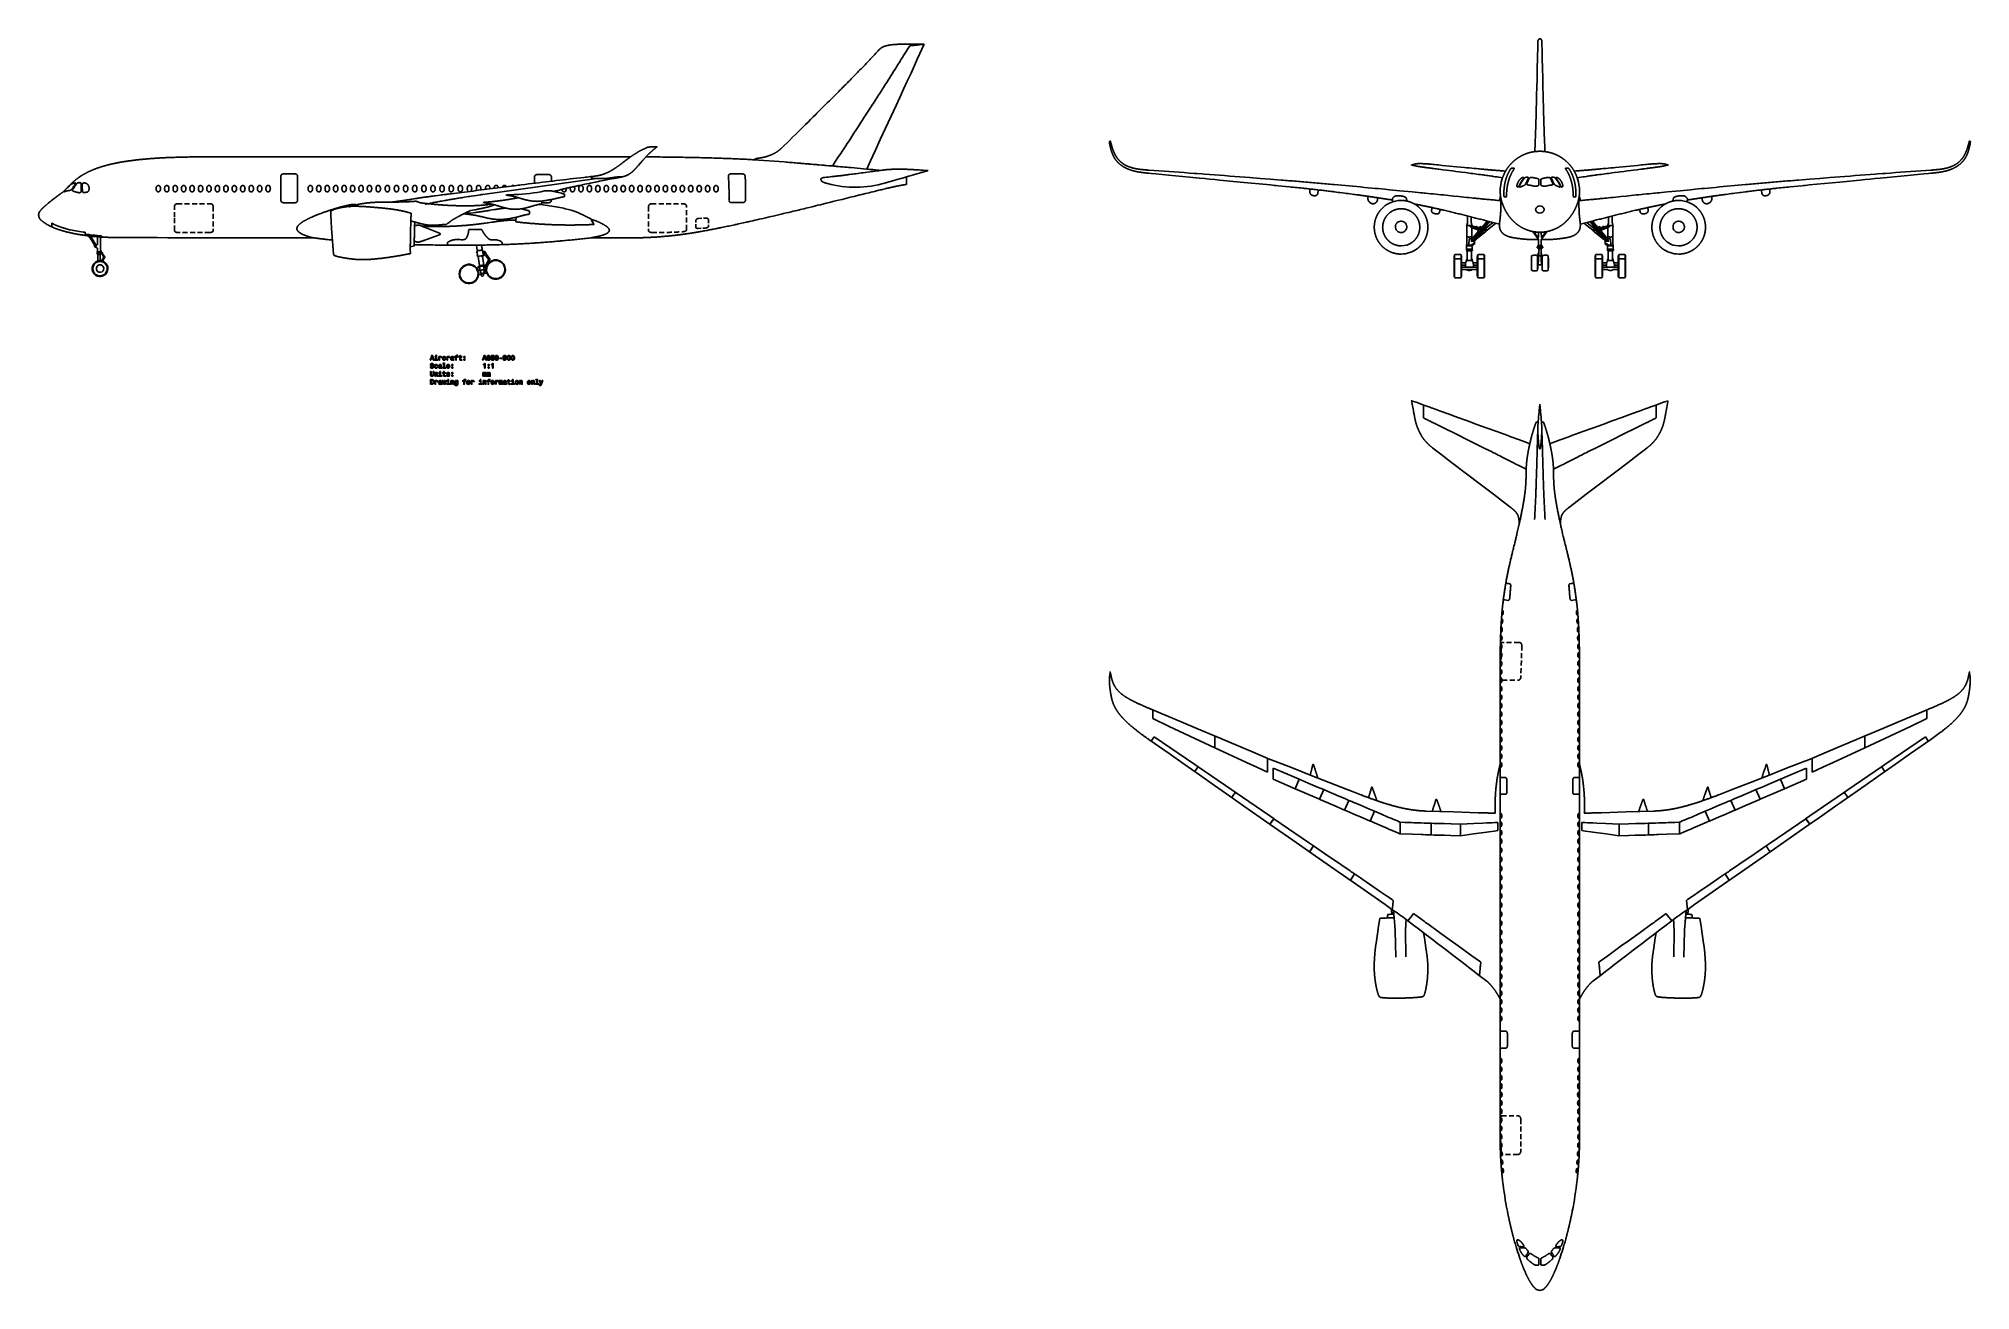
# Model space of a CAD drawing. Header units: millimetres. Extents: x -1718 to 143559, y -78490 to 15626.
import ezdxf

# ---------------------------------------------------------------- set-up
doc = ezdxf.new("R2010")
doc.units = ezdxf.units.MM
doc.header["$MEASUREMENT"] = 0
doc.linetypes.add('DASHED2', pattern=[0.375, 0.25, -0.125])
doc.linetypes.add('SOLID', pattern=[0])
doc.layers.get('0').update_dxf_attribs({"linetype": 'CONTINUOUS'})
doc.layers.add('LAYER_0$C$L0', color=7, linetype='SOLID')

msp = doc.modelspace()

# ---------------------------------------------------------------- linework, layer by layer
at = {"color": 7, "ltscale": 0.03937}
for p, q in [((63794, 15204), (63835, 15204)), ((14934, 6736), (9599, 6728)), ((42797, 6736), (14934, 6736)), ((14934, 6736), (42798, 6736)), ((42797, 6736), (14934, 6736)), ((16497, 5292), (16497, 3480)), ((17570, 5450), (16688, 5450)), ((17760, 3480), (17760, 5293)), ((31516, 3890), (40251, 5117)), ((35578, 4754), (35578, 5243)), ((35768, 5404), (36650, 5404)), ((36841, 5243), (36841, 4907)), ((111117, 5012), (111117, 4657)), ((111251, 5012), (111251, 4657)), ((16688, 3292), (17570, 3292)), ((27446, 3226), (27390, 3232)), ((32139, 3349), (32166, 3351)), ((32166, 3351), (32193, 3354)), ((32193, 3354), (32220, 3356)), ((32220, 3356), (32246, 3358)), ((32246, 3358), (32273, 3361)), ((32273, 3361), (32300, 3363)), ((32300, 3363), (32326, 3366)), ((32326, 3366), (32353, 3368)), ((32353, 3368), (32380, 3371)), ((32380, 3371), (32406, 3373)), ((32406, 3373), (32433, 3376)), ((32433, 3376), (32460, 3379)), ((32460, 3379), (32486, 3381)), ((32486, 3381), (32512, 3384)), ((32512, 3384), (32539, 3387)), ((32539, 3387), (32565, 3390)), ((33288, 3483), (33313, 3487)), ((33313, 3487), (33338, 3491)), ((33338, 3491), (33363, 3495)), ((33363, 3495), (33388, 3499)), ((33388, 3499), (33413, 3502)), ((33413, 3502), (33438, 3506)), ((33438, 3506), (33463, 3510)), ((33463, 3510), (33488, 3514)), ((33488, 3514), (33513, 3518)), ((33513, 3518), (33538, 3522)), ((33538, 3522), (33563, 3527)), ((33563, 3527), (33588, 3531)), ((33588, 3531), (33613, 3535)), ((33613, 3535), (33637, 3539)), ((33637, 3539), (33662, 3543)), ((33662, 3543), (33687, 3547)), ((33687, 3547), (33786, 3564)), ((33934, 3589), (33984, 3597)), ((33984, 3597), (34033, 3605)), ((34082, 3614), (34107, 3618)), ((34107, 3618), (34131, 3622)), ((34131, 3622), (34156, 3626)), ((34156, 3626), (34181, 3630)), ((34181, 3630), (34205, 3633)), ((34205, 3633), (34230, 3637)), ((34230, 3637), (34255, 3641)), ((34255, 3641), (34279, 3645)), ((34279, 3645), (34304, 3649)), ((34304, 3649), (34328, 3652)), ((34328, 3652), (34353, 3656)), ((34353, 3656), (34378, 3659)), ((36650, 3291), (36124, 3291)), ((36650, 3291), (36124, 3291)), ((36127, 3319), (36126, 3415)), ((37031, 4138), (37064, 4130)), ((37064, 4130), (37098, 4123)), ((37098, 4123), (37145, 4113)), ((37145, 4113), (37191, 4102)), ((37255, 4087), (37191, 4102)), ((37298, 4076), (37255, 4087)), ((37383, 4056), (37298, 4076)), ((37494, 4028), (37383, 4056)), ((37596, 4003), (37494, 4028)), ((37665, 3986), (37596, 4003)), ((37733, 3969), (37665, 3986)), ((37835, 3800), (37835, 3933)), ((98247, 3773), (98248, 3616)), ((98982, 3664), (98979, 3574)), ((108225, 3789), (108205, 3713)), ((123385, 3664), (123388, 3574)), ((124121, 3773), (124119, 3616)), ((26310, 1909), (26273, 1919)), ((26350, 1899), (26310, 1909)), ((26417, 1881), (26357, 1897)), ((26478, 1864), (26429, 1877)), ((26524, 1852), (26482, 1863)), ((26657, 1816), (26623, 1825)), ((26740, 1793), (26703, 1803)), ((26805, 1776), (26758, 1788)), ((26834, 1768), (26805, 1776)), ((26863, 1760), (26834, 1768)), ((28505, 1627), (28530, 1630)), ((30534, 2488), (30566, 2491)), ((30566, 2491), (30598, 2495)), ((30598, 2495), (30631, 2498)), ((30665, 2502), (30699, 2506)), ((30699, 2506), (30734, 2510)), ((30751, 2512), (31134, 2558)), ((31134, 2558), (31160, 2562)), ((31160, 2562), (31185, 2565)), ((31185, 2565), (31211, 2568)), ((31211, 2568), (31237, 2571)), ((31237, 2571), (31262, 2575)), ((31262, 2575), (31288, 2578)), ((31288, 2578), (31314, 2582)), ((31314, 2582), (31339, 2585)), ((32221, 2716), (32246, 2720)), ((32865, 2818), (32890, 2822)), ((32890, 2822), (32914, 2825)), ((32914, 2825), (32939, 2829)), ((32939, 2829), (32964, 2833)), ((32964, 2833), (32988, 2836)), ((32988, 2836), (33013, 2840)), ((33013, 2840), (33038, 2843)), ((33038, 2843), (33063, 2847)), ((33063, 2847), (33087, 2850)), ((33087, 2850), (33112, 2854)), ((33112, 2854), (33137, 2857)), ((33137, 2857), (33161, 2860)), ((33161, 2860), (33186, 2864)), ((33186, 2864), (33211, 2867)), ((33211, 2867), (33236, 2870)), ((33236, 2870), (33260, 2873)), ((33260, 2873), (33285, 2876)), ((33285, 2876), (33310, 2879)), ((33310, 2879), (33335, 2882)), ((33335, 2882), (33360, 2885)), ((35197, 2480), (35197, 2643)), ((105693, 1593), (105684, 1465)), ((105733, 1746), (105693, 1593)), ((105705, 1586), (105731, 1580)), ((105731, 1580), (105769, 1576)), ((105740, 1807), (105733, 1746)), ((105740, 2287), (105740, 2246)), ((105740, 2246), (105740, 2196)), ((105740, 2191), (105740, 2145)), ((105740, 2145), (105740, 1866)), ((105740, 1866), (105740, 1807)), ((105769, 1576), (105817, 1573)), ((105817, 1573), (105871, 1569)), ((105871, 1569), (105925, 1572)), ((105925, 1572), (105975, 1575)), ((105953, 1486), (105942, 1508)), ((105959, 1497), (105953, 1520)), ((105995, 1466), (105963, 1478)), ((105964, 1553), (106000, 1543)), ((105972, 1538), (105988, 1522)), ((105975, 1575), (106008, 1575)), ((106021, 1547), (105977, 1557)), ((105988, 1522), (105988, 1499)), ((105990, 1554), (106011, 1560)), ((106017, 1458), (105995, 1466)), ((106000, 1543), (106310, 1447)), ((106008, 1575), (106035, 1579)), ((106013, 1567), (106050, 1557)), ((106017, 1458), (106287, 1372)), ((106024, 2220), (106024, 1868)), ((106024, 1868), (106024, 1803)), ((106024, 1803), (106031, 1749)), ((106068, 1563), (106026, 1571)), ((106072, 1593), (106031, 1749)), ((106033, 1547), (106058, 1554)), ((106035, 1579), (106061, 1587)), ((106378, 1467), (106068, 1563)), ((106072, 1593), (106074, 1561)), ((106375, 1472), (106417, 1428)), ((106403, 1486), (106380, 1491)), ((106403, 1486), (106419, 1472)), ((106419, 1472), (106455, 1440)), ((106444, 1498), (106421, 1502)), ((106444, 1498), (106499, 1449)), ((106776, 1429), (106770, 1455)), ((107143, 1813), (106828, 1434)), ((106895, 1355), (107208, 1733)), ((107222, 1731), (106918, 1365)), ((107000, 1386), (107305, 1756)), ((107329, 1765), (107016, 1388)), ((107052, 1309), (107658, 1798)), ((107151, 1826), (107170, 1865)), ((107183, 1901), (107170, 1865)), ((107198, 1918), (107183, 1901)), ((107207, 1213), (107870, 1742)), ((107230, 1757), (107208, 1733)), ((107224, 1907), (107219, 1872)), ((107219, 1872), (107232, 1841)), ((107230, 1757), (107272, 1778)), ((107232, 1841), (107257, 1826)), ((107255, 1753), (107237, 1743)), ((107300, 1765), (107255, 1753)), ((107257, 1826), (107278, 1830)), ((107272, 1778), (107309, 1824)), ((107288, 1843), (107294, 1862)), ((107294, 1862), (107290, 1886)), ((107309, 1824), (107316, 1850)), ((107316, 1850), (107315, 1883)), ((107329, 1765), (107368, 1802)), ((107370, 1805), (107408, 1852)), ((115316, 1309), (114709, 1798)), ((115011, 1788), (114959, 1852)), ((115039, 1765), (115011, 1788)), ((115039, 1765), (115352, 1388)), ((115051, 1850), (115052, 1883)), ((115058, 1824), (115051, 1850)), ((115095, 1778), (115058, 1824)), ((115368, 1386), (115063, 1756)), ((115067, 1765), (115112, 1753)), ((115074, 1862), (115077, 1886)), ((115079, 1843), (115074, 1862)), ((115111, 1826), (115090, 1830)), ((115137, 1757), (115095, 1778)), ((115135, 1841), (115111, 1826)), ((115112, 1753), (115130, 1743)), ((115148, 1872), (115135, 1841)), ((115137, 1757), (115159, 1733)), ((115144, 1907), (115148, 1872)), ((115146, 1731), (115449, 1365)), ((115472, 1355), (115159, 1733)), ((115170, 1918), (115185, 1901)), ((115185, 1901), (115197, 1865)), ((115216, 1826), (115197, 1865)), ((115224, 1813), (115539, 1434)), ((115592, 1429), (115598, 1455)), ((115923, 1498), (115869, 1449)), ((115948, 1472), (115913, 1440)), ((115923, 1498), (115946, 1502)), ((115965, 1486), (115948, 1472)), ((115992, 1472), (115950, 1428)), ((115965, 1486), (115988, 1491)), ((115990, 1467), (116300, 1563)), ((116367, 1543), (116057, 1447)), ((116350, 1458), (116081, 1372)), ((116295, 1593), (116294, 1561)), ((116295, 1593), (116336, 1749)), ((116300, 1563), (116341, 1571)), ((116332, 1579), (116307, 1587)), ((116335, 1547), (116310, 1554)), ((116354, 1567), (116317, 1557)), ((116360, 1575), (116332, 1579)), ((116343, 1803), (116336, 1749)), ((116344, 2220), (116343, 1868)), ((116343, 1868), (116343, 1803)), ((116347, 1547), (116390, 1557)), ((116350, 1458), (116372, 1466)), ((116377, 1554), (116356, 1560)), ((116392, 1575), (116360, 1575)), ((116404, 1553), (116367, 1543)), ((116372, 1466), (116404, 1478)), ((116395, 1538), (116379, 1522)), ((116379, 1522), (116379, 1499)), ((116443, 1572), (116392, 1575)), ((116409, 1497), (116415, 1520)), ((116415, 1486), (116425, 1508)), ((116496, 1569), (116443, 1572)), ((116551, 1573), (116496, 1569)), ((116599, 1576), (116551, 1573)), ((116637, 1580), (116599, 1576)), ((116627, 2287), (116627, 2246)), ((116627, 2246), (116627, 2196)), ((116628, 2191), (116627, 2145)), ((116627, 2145), (116627, 1866)), ((116627, 1866), (116627, 1807)), ((116627, 1807), (116634, 1746)), ((116634, 1746), (116675, 1593)), ((116663, 1586), (116637, 1580)), ((116675, 1593), (116683, 1465)), ((2023, 802), (2033, 756)), ((2138, 664), (2110, 693)), ((2230, 517), (2138, 664)), ((2258, 749), (2213, 750)), ((2219, 733), (2236, 696)), ((2219, 733), (2236, 696)), ((2385, 262), (2230, 517)), ((2236, 697), (2311, 572)), ((2339, 745), (2258, 749)), ((2311, 572), (2470, 313)), ((2339, 745), (2391, 748)), ((2440, 170), (2385, 262)), ((2456, 122), (2440, 170)), ((2464, 92), (2456, 122)), ((2464, 92), (2471, 66)), ((2470, 313), (2531, 217)), ((2471, 66), (2487, 11)), ((2510, -25), (2487, 11)), ((2514, 34), (2530, 6)), ((2531, 217), (2578, 169)), ((2590, -41), (2531, 4)), ((2539, 32), (2546, 71)), ((2571, 9), (2539, 32)), ((2546, 71), (2578, 84)), ((2547, 101), (2627, 119)), ((2603, 22), (2571, 9)), ((2578, 169), (2633, 121)), ((2578, 84), (2610, 61)), ((2610, 61), (2603, 22)), ((2696, 135), (2627, 119)), ((2699, 711), (2716, 678)), ((2716, 174), (2717, 664)), ((2935, 273), (2933, 670)), ((2934, 229), (2935, 273)), ((2934, 175), (2935, 229)), ((2935, 681), (2970, 713)), ((2943, 81), (2935, 57)), ((2935, 57), (2935, -96)), ((2943, 81), (2943, 115)), ((10993, 656), (18912, 653)), ((26539, 50), (26235, -18)), ((27526, 548), (28431, 867)), ((27542, 1358), (28434, 1003)), ((29022, 105), (29022, 156)), ((31250, -302), (31212, 100)), ((31624, -77), (31598, 104)), ((42876, 648), (39832, 649)), ((105666, -168), (105663, 59)), ((105677, 119), (105675, 71)), ((105677, 119), (105685, 155)), ((105686, 416), (105685, 155)), ((105686, 788), (105688, 739)), ((105688, 739), (105686, 416)), ((105688, 1446), (105688, 1169)), ((105688, 1169), (105689, 1105)), ((105733, 48), (105688, 46)), ((105689, 1105), (105689, 800)), ((105723, 58), (105694, 59)), ((105696, 109), (105722, 108)), ((105725, 721), (105702, 727)), ((105722, 108), (105745, 101)), ((105767, 53), (105723, 58)), ((105752, 717), (105725, 721)), ((105785, 45), (105733, 48)), ((105745, 101), (105802, 99)), ((105795, 714), (105752, 717)), ((105819, 50), (105767, 53)), ((105838, 43), (105785, 45)), ((105845, 711), (105795, 714)), ((105802, 99), (105870, 96)), ((105875, 46), (105819, 50)), ((105875, 46), (105838, 43)), ((105899, 711), (105845, 711)), ((105862, 572), (105850, 112)), ((105850, 112), (105870, 96)), ((105862, 572), (105920, 572)), ((105870, 96), (105923, 96)), ((105920, 44), (105875, 46)), ((105953, 713), (105899, 711)), ((105920, 572), (105980, 577)), ((105968, 46), (105920, 44)), ((105923, 96), (105967, 97)), ((105989, 716), (105953, 713)), ((105967, 97), (106009, 100)), ((106008, 54), (105968, 46)), ((106018, 43), (105968, 46)), ((105980, 577), (106021, 581)), ((106020, 719), (105989, 716)), ((106040, 53), (106008, 54)), ((106009, 403), (106040, 414)), ((106009, 100), (106047, 105)), ((106060, 42), (106018, 43)), ((106019, 394), (106048, 394)), ((106052, 724), (106020, 719)), ((106021, 581), (106054, 584)), ((106061, 57), (106040, 53)), ((106078, 493), (106044, 432)), ((106047, 105), (106074, 111)), ((106081, 392), (106048, 394)), ((106093, 400), (106060, 400)), ((106090, 49), (106060, 42)), ((106082, 63), (106061, 57)), ((106079, 580), (106069, 548)), ((106069, 548), (106071, 519)), ((106071, 519), (106079, 492)), ((106073, 174), (106146, 181)), ((106076, 1110), (106075, 797)), ((106076, 1171), (106077, 1439)), ((106076, 1171), (106076, 1110)), ((106078, 793), (106076, 734)), ((106076, 734), (106077, 594)), ((106120, 627), (106079, 580)), ((106079, 492), (106093, 468)), ((106088, 123), (106079, 164)), ((106109, 394), (106081, 392)), ((106088, 123), (106089, 68)), ((106102, 58), (106092, -181)), ((106093, 468), (106120, 446)), ((106127, 403), (106093, 400)), ((106097, 551), (106096, 515)), ((106096, 515), (106112, 487)), ((106110, 569), (106097, 551)), ((106143, 398), (106109, 394)), ((106111, 151), (106110, 177)), ((106112, 487), (106135, 473)), ((106116, 122), (106114, 145)), ((106141, 637), (106120, 627)), ((106120, 446), (106150, 441)), ((106148, 406), (106127, 403)), ((106152, 565), (106128, 574)), ((106129, 120), (106153, 120)), ((106135, 473), (106157, 479)), ((106394, 1291), (106138, 1372)), ((106165, 401), (106143, 398)), ((106146, 181), (106197, 188)), ((106172, 410), (106148, 406)), ((106193, 452), (106150, 441)), ((106150, 441), (106173, 450)), ((106168, 540), (106152, 565)), ((106153, 120), (106182, 124)), ((106167, 668), (106154, 649)), ((106157, 479), (106172, 506)), ((106189, 406), (106165, 401)), ((106591, 1186), (106167, 668)), ((106172, 506), (106168, 540)), ((106172, 410), (106193, 415)), ((106173, 450), (106212, 500)), ((106182, 124), (106207, 130)), ((106214, 412), (106189, 406)), ((106197, 188), (106220, 194)), ((106213, 163), (106209, 190)), ((106250, 510), (106210, 461)), ((106212, 500), (106219, 524)), ((106216, 135), (106213, 155)), ((106215, 434), (106275, 496)), ((106219, 524), (106226, 545)), ((106226, 545), (106239, 570)), ((106229, 416), (106241, 215)), ((106230, 177), (106264, 183)), ((106239, 570), (106661, 1084)), ((106256, 552), (106250, 510)), ((106298, 481), (106255, 470)), ((106255, 470), (106277, 479)), ((106273, 593), (106256, 552)), ((106270, 373), (106264, 224)), ((106272, 473), (106282, 400)), ((106707, 1121), (106273, 593)), ((106285, 568), (106273, 592)), ((106275, 496), (106285, 516)), ((106277, 479), (106317, 529)), ((106289, 541), (106285, 568)), ((106285, 516), (106289, 541)), ((106287, 1372), (106324, 1358)), ((106310, 1447), (106350, 1431)), ((106354, 538), (106315, 490)), ((106348, 581), (106323, 545)), ((106323, 545), (106339, 567)), ((106347, 1349), (106324, 1358)), ((106327, 505), (106347, 508)), ((106392, 1334), (106347, 1349)), ((106409, 560), (106347, 508)), ((106348, 581), (106400, 628)), ((106396, 1417), (106354, 1431)), ((106361, 560), (106354, 538)), ((106375, 583), (106361, 560)), ((106403, 615), (106375, 583)), ((106416, 1327), (106392, 1334)), ((106446, 1273), (106394, 1291)), ((106396, 1417), (106461, 1394)), ((106400, 628), (106843, 1159)), ((106827, 1121), (106403, 615)), ((106470, 1403), (106409, 1422)), ((106409, 560), (106441, 585)), ((106448, 1317), (106416, 1327)), ((106430, 1357), (106440, 1339)), ((106441, 585), (106493, 620)), ((106495, 1257), (106446, 1273)), ((106510, 1322), (106448, 1317)), ((106477, 1425), (106455, 1440)), ((106461, 1394), (106498, 1369)), ((106470, 1403), (106505, 1378)), ((106477, 1425), (106544, 1414)), ((106477, 1319), (106577, 1302)), ((106493, 620), (106993, 1020)), ((106495, 1257), (106564, 1238)), ((106526, 1435), (106499, 1449)), ((106527, 1363), (106505, 1378)), ((106516, 1342), (106510, 1322)), ((106550, 1431), (106526, 1435)), ((106533, 1343), (106527, 1363)), ((106544, 1414), (106576, 1409)), ((106633, 1419), (106550, 1431)), ((106564, 1238), (106596, 1231)), ((106585, 1404), (106622, 1398)), ((106589, 1298), (106649, 1288)), ((106630, 1246), (106591, 1186)), ((106645, 1276), (106630, 1246)), ((106641, 1424), (106645, 1444)), ((106657, 1311), (106645, 1276)), ((106695, 1357), (106657, 1311)), ((106661, 1084), (106681, 1114)), ((106920, 1132), (106666, 928)), ((106681, 1114), (106703, 1148)), ((106694, 962), (107011, 1217)), ((106699, 1305), (106698, 1282)), ((106698, 1282), (106707, 1253)), ((106709, 1324), (106699, 1305)), ((106703, 1148), (106732, 1169)), ((106707, 1253), (106729, 1234)), ((106745, 1163), (106707, 1121)), ((106727, 1333), (106709, 1324)), ((106711, 1413), (106710, 1376)), ((106757, 1377), (106711, 1365)), ((106734, 1368), (106711, 1365)), ((106720, 1440), (106726, 1411)), ((106726, 1411), (106740, 1388)), ((106732, 1169), (106754, 1177)), ((106754, 1359), (106734, 1368)), ((106762, 1315), (106744, 1329)), ((106760, 1391), (106747, 1375)), ((106771, 1347), (106754, 1359)), ((106754, 1177), (106794, 1227)), ((106754, 1177), (106789, 1186)), ((106762, 1424), (106757, 1446)), ((106757, 1377), (106777, 1376)), ((106774, 1287), (106762, 1315)), ((106764, 1240), (106773, 1258)), ((106801, 1412), (106769, 1395)), ((106790, 1321), (106771, 1347)), ((106773, 1258), (106774, 1287)), ((106776, 1429), (106781, 1405)), ((106777, 1376), (106806, 1358)), ((106828, 1233), (106789, 1186)), ((106802, 1283), (106790, 1321)), ((106794, 1227), (106802, 1257)), ((106828, 1434), (106801, 1412)), ((106802, 1257), (106802, 1283)), ((106806, 1358), (106830, 1322)), ((106844, 1228), (106822, 1220)), ((106861, 1159), (106827, 1121)), ((106836, 1256), (106828, 1233)), ((106829, 1238), (106855, 1269)), ((106830, 1322), (106838, 1283)), ((106838, 1283), (106836, 1256)), ((106843, 1159), (106874, 1196)), ((106886, 1279), (106844, 1228)), ((106861, 1295), (106855, 1269)), ((106872, 1315), (106861, 1295)), ((106909, 1206), (106861, 1159)), ((106886, 1258), (106864, 1251)), ((106870, 1238), (106891, 1239)), ((106872, 1315), (106895, 1355)), ((106874, 1196), (106894, 1212)), ((106897, 1316), (106890, 1291)), ((106891, 1239), (106915, 1246)), ((106894, 1212), (106920, 1223)), ((106907, 1344), (106897, 1316)), ((106911, 1289), (106901, 1269)), ((106918, 1365), (106907, 1344)), ((106908, 1334), (106913, 1312)), ((106908, 1247), (106946, 1290)), ((106913, 1312), (106911, 1289)), ((106937, 1253), (106915, 1246)), ((106920, 1223), (106959, 1234)), ((106978, 1176), (106920, 1132)), ((106978, 1303), (106937, 1253)), ((106959, 1234), (106940, 1226)), ((106954, 1322), (106947, 1299)), ((106971, 1350), (106954, 1322)), ((106998, 1281), (106959, 1234)), ((106971, 1350), (107000, 1386)), ((107024, 1213), (106978, 1176)), ((106993, 1349), (106982, 1316)), ((107016, 1388), (106993, 1349)), ((106993, 1020), (107065, 1074)), ((107005, 1301), (106998, 1281)), ((107001, 1363), (107008, 1331)), ((107022, 1260), (107001, 1263)), ((107008, 1331), (107005, 1301)), ((107011, 1217), (107063, 1259)), ((107017, 1226), (107022, 1260)), ((107019, 1287), (107052, 1309)), ((107024, 1213), (107077, 1257)), ((107063, 1259), (107087, 1266)), ((107098, 1100), (107065, 1074)), ((107069, 1077), (107098, 1100)), ((107071, 1209), (107071, 1178)), ((107071, 1178), (107083, 1160)), ((107077, 1257), (107097, 1265)), ((107097, 1265), (107129, 1263)), ((107125, 1235), (107097, 1237)), ((107153, 1144), (107098, 1100)), ((107119, 1152), (107139, 1167)), ((107147, 1204), (107125, 1235)), ((107129, 1263), (107158, 1240)), ((107139, 1167), (107147, 1204)), ((107167, 1167), (107153, 1144)), ((107158, 1240), (107172, 1203)), ((107172, 1203), (107167, 1167)), ((107170, 1180), (107207, 1213)), ((110899, 772), (110647, 1123)), ((110737, 1087), (110737, 1107)), ((110747, 1072), (110770, 1066)), ((110770, 1066), (110790, 1085)), ((110790, 1085), (110789, 1099)), ((110815, 1070), (110816, 1094)), ((110818, 975), (110815, 1070)), ((110816, 1094), (110816, 1095)), ((110818, 975), (110882, 887)), ((110899, 863), (110882, 887)), ((110899, 772), (110933, 723)), ((110977, 752), (110902, 859)), ((110933, 723), (110951, 699)), ((111028, 593), (110951, 699)), ((111014, 701), (110977, 752)), ((111014, 701), (111036, 668)), ((111023, 47), (111022, 68)), ((111022, 68), (111346, 68)), ((111071, 68), (111072, 126)), ((111078, 1068), (111074, 681)), ((111075, 528), (111075, 133)), ((111078, 1068), (111078, 1074)), ((111289, 1069), (111290, 1074)), ((111289, 1069), (111294, 680)), ((111291, 247), (111293, 529)), ((111292, 133), (111291, 247)), ((111295, 126), (111297, 68)), ((111319, 562), (111416, 698)), ((111389, 752), (111331, 667)), ((111345, 47), (111346, 68)), ((111466, 859), (111389, 752)), ((111433, 721), (111416, 698)), ((111433, 721), (111677, 1064)), ((111485, 887), (111466, 859)), ((111561, 993), (111485, 887)), ((111581, 1021), (111561, 993)), ((111581, 1021), (111646, 1109)), ((111719, 1122), (111677, 1064)), ((115197, 1180), (115160, 1213)), ((115210, 1240), (115196, 1203)), ((115196, 1203), (115200, 1167)), ((115200, 1167), (115214, 1144)), ((115238, 1263), (115210, 1240)), ((115214, 1144), (115269, 1100)), ((115220, 1204), (115243, 1235)), ((115228, 1167), (115220, 1204)), ((115249, 1152), (115228, 1167)), ((115270, 1265), (115238, 1263)), ((115243, 1235), (115270, 1237)), ((115298, 1077), (115269, 1100)), ((115269, 1100), (115303, 1074)), ((115291, 1257), (115270, 1265)), ((115305, 1259), (115281, 1266)), ((115297, 1178), (115285, 1160)), ((115343, 1213), (115291, 1257)), ((115297, 1209), (115297, 1178)), ((115374, 1020), (115303, 1074)), ((115357, 1217), (115305, 1259)), ((115349, 1287), (115316, 1309)), ((115343, 1213), (115389, 1176)), ((115345, 1260), (115366, 1263)), ((115350, 1226), (115345, 1260)), ((115352, 1388), (115374, 1349)), ((115674, 962), (115357, 1217)), ((115366, 1363), (115359, 1331)), ((115359, 1331), (115362, 1301)), ((115362, 1301), (115370, 1281)), ((115396, 1350), (115368, 1386)), ((115370, 1281), (115408, 1234)), ((115374, 1349), (115385, 1316)), ((115874, 620), (115374, 1020)), ((115389, 1176), (115447, 1132)), ((115390, 1303), (115431, 1253)), ((115396, 1350), (115413, 1322)), ((115408, 1234), (115428, 1226)), ((115447, 1223), (115408, 1234)), ((115413, 1322), (115420, 1299)), ((115459, 1247), (115422, 1290)), ((115431, 1253), (115453, 1246)), ((115473, 1212), (115447, 1223)), ((115447, 1132), (115702, 928)), ((115449, 1365), (115460, 1344)), ((115476, 1239), (115453, 1246)), ((115459, 1334), (115455, 1312)), ((115455, 1312), (115457, 1289)), ((115457, 1289), (115466, 1269)), ((115458, 1206), (115506, 1159)), ((115460, 1344), (115470, 1316)), ((115470, 1316), (115478, 1291)), ((115496, 1315), (115472, 1355)), ((115493, 1196), (115473, 1212)), ((115497, 1238), (115476, 1239)), ((115481, 1258), (115504, 1251)), ((115482, 1279), (115523, 1228)), ((115524, 1159), (115493, 1196)), ((115496, 1315), (115507, 1295)), ((115506, 1159), (115540, 1121)), ((115507, 1295), (115513, 1269)), ((115538, 1238), (115513, 1269)), ((115523, 1228), (115545, 1220)), ((115967, 628), (115524, 1159)), ((115537, 1322), (115529, 1283)), ((115529, 1283), (115531, 1256)), ((115531, 1256), (115540, 1233)), ((115561, 1358), (115537, 1322)), ((115539, 1434), (115566, 1412)), ((115540, 1233), (115579, 1186)), ((115540, 1121), (115964, 615)), ((115590, 1376), (115561, 1358)), ((115566, 1412), (115599, 1395)), ((115566, 1283), (115577, 1321)), ((115566, 1257), (115566, 1283)), ((115573, 1227), (115566, 1257)), ((115614, 1177), (115573, 1227)), ((115577, 1321), (115596, 1347)), ((115614, 1177), (115579, 1186)), ((115592, 1429), (115586, 1405)), ((115610, 1377), (115590, 1376)), ((115593, 1287), (115606, 1315)), ((115594, 1258), (115593, 1287)), ((115604, 1240), (115594, 1258)), ((115596, 1347), (115613, 1359)), ((115606, 1424), (115610, 1446)), ((115606, 1315), (115623, 1329)), ((115607, 1391), (115620, 1375)), ((115610, 1377), (115657, 1365)), ((115613, 1359), (115634, 1368)), ((115635, 1169), (115614, 1177)), ((115623, 1163), (115660, 1121)), ((115641, 1411), (115627, 1388)), ((115634, 1368), (115657, 1365)), ((115665, 1148), (115635, 1169)), ((115660, 1253), (115638, 1234)), ((115640, 1333), (115659, 1324)), ((115647, 1440), (115641, 1411)), ((115657, 1413), (115657, 1376)), ((115659, 1324), (115668, 1305)), ((115670, 1282), (115660, 1253)), ((115660, 1121), (116094, 593)), ((115686, 1114), (115665, 1148)), ((115668, 1305), (115670, 1282)), ((115673, 1357), (115711, 1311)), ((115706, 1084), (115686, 1114)), ((116128, 570), (115706, 1084)), ((115711, 1311), (115722, 1276)), ((115779, 1298), (115718, 1288)), ((115726, 1424), (115722, 1444)), ((115722, 1276), (115737, 1246)), ((115735, 1419), (115817, 1431)), ((115737, 1246), (115776, 1186)), ((115783, 1404), (115746, 1398)), ((115804, 1238), (115771, 1231)), ((115776, 1186), (116200, 668)), ((115890, 1319), (115790, 1302)), ((115823, 1414), (115792, 1409)), ((115872, 1257), (115804, 1238)), ((115817, 1431), (115841, 1435)), ((115891, 1425), (115823, 1414)), ((115834, 1343), (115840, 1363)), ((115840, 1363), (115862, 1378)), ((115841, 1435), (115869, 1449)), ((115851, 1342), (115858, 1322)), ((115858, 1322), (115920, 1317)), ((115897, 1403), (115862, 1378)), ((115907, 1394), (115870, 1369)), ((115872, 1257), (115922, 1273)), ((115926, 585), (115874, 620)), ((115891, 1425), (115913, 1440)), ((115897, 1403), (115958, 1422)), ((115971, 1417), (115907, 1394)), ((115920, 1317), (115952, 1327)), ((115922, 1273), (115974, 1291)), ((115958, 560), (115926, 585)), ((115937, 1357), (115928, 1339)), ((115952, 1327), (115975, 1334)), ((115958, 560), (116021, 508)), ((115964, 615), (115993, 583)), ((116019, 581), (115967, 628)), ((115971, 1417), (116014, 1431)), ((115974, 1291), (116291, 1391)), ((115975, 1334), (116020, 1349)), ((115993, 583), (116006, 560)), ((116006, 560), (116014, 538)), ((116014, 538), (116053, 490)), ((116057, 1447), (116018, 1431)), ((116019, 581), (116045, 545)), ((116020, 1349), (116044, 1358)), ((116041, 505), (116021, 508)), ((116045, 545), (116029, 567)), ((116081, 1372), (116044, 1358)), ((116090, 479), (116050, 529)), ((116090, 479), (116053, 490)), ((116070, 481), (116113, 470)), ((116079, 541), (116083, 568)), ((116082, 516), (116079, 541)), ((116092, 496), (116082, 516)), ((116083, 568), (116095, 592)), ((116096, 473), (116086, 400)), ((116113, 470), (116090, 479)), ((116152, 434), (116092, 496)), ((116094, 593), (116111, 552)), ((116097, 373), (116104, 224)), ((116137, 177), (116104, 183)), ((116111, 552), (116118, 510)), ((116118, 510), (116157, 461)), ((116138, 416), (116126, 215)), ((116141, 545), (116128, 570)), ((116148, 524), (116141, 545)), ((116155, 500), (116148, 524)), ((116170, 188), (116148, 194)), ((116151, 135), (116154, 155)), ((116153, 412), (116178, 406)), ((116195, 450), (116155, 500)), ((116155, 163), (116158, 190)), ((116186, 124), (116160, 130)), ((116222, 181), (116170, 188)), ((116174, 452), (116217, 441)), ((116196, 410), (116175, 415)), ((116178, 406), (116202, 401)), ((116214, 120), (116186, 124)), ((116195, 506), (116199, 540)), ((116210, 479), (116195, 506)), ((116217, 441), (116195, 450)), ((116196, 410), (116220, 406)), ((116199, 540), (116216, 565)), ((116200, 668), (116213, 649)), ((116202, 401), (116225, 398)), ((116233, 473), (116210, 479)), ((116239, 120), (116214, 120)), ((116216, 565), (116240, 574)), ((116248, 446), (116217, 441)), ((116220, 406), (116240, 403)), ((116295, 174), (116222, 181)), ((116225, 398), (116258, 394)), ((116226, 637), (116248, 627)), ((116256, 487), (116233, 473)), ((116240, 403), (116274, 400)), ((116248, 627), (116288, 580)), ((116274, 468), (116248, 446)), ((116251, 122), (116253, 145)), ((116271, 515), (116256, 487)), ((116256, 151), (116258, 177)), ((116257, 569), (116270, 551)), ((116258, 394), (116287, 392)), ((116266, 58), (116265, 31)), ((116265, 31), (116275, -181)), ((116270, 551), (116271, 515)), ((116289, 492), (116274, 468)), ((116274, 400), (116308, 400)), ((116277, 49), (116307, 42)), ((116280, 123), (116278, 68)), ((116280, 123), (116289, 164)), ((116286, 63), (116306, 57)), ((116287, 392), (116320, 394)), ((116288, 580), (116298, 548)), ((116289, 793), (116291, 734)), ((116297, 519), (116289, 492)), ((116289, 493), (116323, 432)), ((116291, 734), (116290, 594)), ((116292, 1171), (116291, 1439)), ((116292, 1171), (116292, 1110)), ((116292, 1110), (116292, 797)), ((116320, 105), (116294, 111)), ((116298, 548), (116297, 519)), ((116306, 57), (116327, 53)), ((116307, 42), (116349, 43)), ((116346, 581), (116314, 584)), ((116315, 724), (116347, 719)), ((116349, 394), (116320, 394)), ((116358, 100), (116320, 105)), ((116327, 53), (116360, 54)), ((116359, 403), (116328, 414)), ((116388, 577), (116346, 581)), ((116347, 719), (116378, 716)), ((116349, 43), (116399, 46)), ((116400, 97), (116358, 100)), ((116360, 54), (116399, 46)), ((116378, 716), (116414, 713)), ((116448, 572), (116388, 577)), ((116399, 46), (116447, 44)), ((116445, 96), (116400, 97)), ((116414, 713), (116468, 711)), ((116497, 96), (116445, 96)), ((116447, 44), (116493, 46)), ((116506, 572), (116448, 572)), ((116468, 711), (116523, 711)), ((116493, 46), (116548, 50)), ((116493, 46), (116530, 43)), ((116518, 112), (116497, 96)), ((116565, 99), (116497, 96)), ((116506, 572), (116518, 112)), ((116523, 711), (116573, 714)), ((116530, 43), (116582, 45)), ((116548, 50), (116601, 53)), ((116622, 101), (116565, 99)), ((116573, 714), (116615, 717)), ((116582, 45), (116635, 48)), ((116601, 53), (116645, 58)), ((116615, 717), (116642, 721)), ((116646, 108), (116622, 101)), ((116635, 48), (116680, 46)), ((116642, 721), (116666, 727)), ((116645, 58), (116673, 59)), ((116672, 109), (116646, 108)), ((116679, 1105), (116678, 800)), ((116679, 1446), (116679, 1169)), ((116679, 1169), (116679, 1105)), ((116681, 788), (116679, 739)), ((116679, 739), (116681, 416)), ((116681, 416), (116682, 155)), ((116691, 119), (116682, 155)), ((116691, 119), (116692, 71)), ((116701, -59), (116705, 32)), ((116705, 32), (116705, 59)), ((2375, -1538), (2405, -1449)), ((2405, -1449), (2450, -1368)), ((2450, -1368), (2522, -1280)), ((2552, -46), (2510, -25)), ((2522, -1280), (2607, -1214)), ((2590, -47), (2553, -46)), ((2691, -118), (2590, -41)), ((2607, -1214), (2677, -1177)), ((2675, -1496), (2733, -1438)), ((2677, -1177), (2759, -1145)), ((2690, -437), (2919, -436)), ((2691, -558), (2690, -535)), ((2691, -118), (2704, -135)), ((2722, -528), (2695, -528)), ((2697, -558), (2733, -558)), ((2704, -135), (2711, -158)), ((2707, -400), (2733, -399)), ((2711, -158), (2712, -399)), ((2711, -601), (2711, -558)), ((2715, -416), (2745, -416)), ((2733, -399), (2762, -399)), ((2733, -558), (2798, -558)), ((2733, -1438), (2830, -1391)), ((2736, -1098), (2737, -601)), ((2771, -528), (2744, -528)), ((2745, -416), (2797, -416)), ((2747, -1097), (2840, -1080)), ((2759, -1145), (2870, -1129)), ((2762, -399), (2802, -399)), ((2771, -528), (2802, -528)), ((2797, -416), (2854, -416)), ((2798, -558), (2884, -558)), ((2802, -399), (2837, -399)), ((2871, -529), (2802, -528)), ((2830, -1391), (2977, -1392)), ((2837, -399), (2885, -399)), ((2840, -1080), (2935, -1078)), ((2840, -1080), (2935, -1078)), ((2854, -416), (2893, -416)), ((2870, -1129), (2961, -1132)), ((2907, -529), (2871, -529)), ((2884, -558), (2938, -558)), ((2885, -399), (2921, -400)), ((2893, -416), (2926, -416)), ((2938, -528), (2907, -529)), ((2912, -1079), (2912, -601)), ((2971, -442), (2919, -436)), ((2926, -416), (2953, -416)), ((2935, -346), (2932, -291)), ((2934, -200), (2935, -96)), ((2934, -200), (2935, -290)), ((2934, -380), (2935, -346)), ((3029, -1092), (2935, -1078)), ((2935, -1078), (3029, -1092)), ((2938, -528), (2994, -528)), ((2938, -558), (2958, -558)), ((2939, -601), (2939, -558)), ((2946, -373), (2947, -300)), ((2972, -373), (2946, -373)), ((2947, -300), (2972, -301)), ((2960, -534), (2958, -558)), ((2961, -1132), (3072, -1156)), ((2996, -444), (2971, -442)), ((2972, -373), (2972, -301)), ((2977, -1392), (3104, -1470)), ((3005, -462), (2987, -483)), ((2987, -483), (3003, -513)), ((3030, -563), (2994, -528)), ((3003, -513), (3028, -512)), ((3032, -462), (3005, -462)), ((3012, -1081), (3163, -845)), ((3028, -512), (3044, -494)), ((3029, -1092), (3082, -1106)), ((3030, -563), (3047, -582)), ((3030, -563), (3047, -582)), ((3044, -494), (3032, -462)), ((3047, -582), (3119, -685)), ((3055, -461), (3074, -510)), ((3072, -1156), (3177, -1205)), ((3074, -510), (3078, -518)), ((3078, -518), (3095, -548)), ((3082, -1106), (3161, -1138)), ((3135, -1028), (3089, -1109)), ((3215, -723), (3095, -548)), ((3119, -685), (3196, -795)), ((3220, -880), (3135, -1028)), ((3161, -1138), (3239, -1185)), ((3176, -825), (3163, -845)), ((3176, -825), (3215, -768)), ((3177, -1205), (3253, -1260)), ((3215, -723), (3233, -746)), ((3215, -723), (3233, -746)), ((3238, -814), (3218, -809)), ((3220, -880), (3231, -860)), ((3237, -849), (3261, -806)), ((3239, -1185), (3313, -1246)), ((3253, -1260), (3332, -1346)), ((3273, -777), (3261, -759)), ((3273, -777), (3261, -759)), ((3313, -1246), (3375, -1318)), ((3332, -1346), (3399, -1462)), ((3375, -1318), (3423, -1395)), ((30301, -1426), (30217, -1477)), ((30302, -1470), (30408, -1421)), ((30408, -1421), (30504, -1393)), ((30504, -1393), (30624, -1381)), ((30624, -1381), (30790, -1395)), ((30790, -1395), (30841, -1413)), ((30841, -1413), (30948, -1453)), ((30873, -1376), (30964, -1414)), ((30970, -1417), (31061, -1471)), ((31061, -1471), (30970, -1417)), ((31249, -323), (31250, -302)), ((31249, -323), (31254, -369)), ((31282, -625), (31262, -477)), ((31272, -640), (31285, -748)), ((31279, -318), (31301, -317)), ((31759, -675), (31282, -728)), ((31332, -743), (31285, -748)), ((31301, -317), (31334, -310)), ((31427, -731), (31332, -743)), ((31334, -310), (31367, -309)), ((31426, -1441), (31341, -742)), ((31367, -309), (31409, -301)), ((31409, -301), (31447, -300)), ((31426, -1441), (31421, -1465)), ((31551, -716), (31427, -731)), ((31441, -1439), (31467, -1436)), ((31447, -300), (31490, -291)), ((31467, -1436), (31502, -1432)), ((31490, -291), (31528, -290)), ((31502, -1432), (31545, -1427)), ((31528, -290), (31575, -284)), ((31545, -1427), (31591, -1421)), ((31566, -719), (31577, -746)), ((31575, -284), (31613, -279)), ((31591, -1421), (31638, -1415)), ((31613, -279), (31639, -276)), ((31624, -77), (31632, -150)), ((31632, -150), (31642, -227)), ((31638, -1415), (31680, -1410)), ((31642, -227), (31653, -266)), ((31655, -274), (31673, -366)), ((31756, -1405), (31673, -734)), ((31676, -456), (31679, -512)), ((31680, -1410), (31716, -1406)), ((31734, -584), (31683, -521)), ((31754, -371), (31694, -374)), ((31702, -476), (31713, -436)), ((31715, -515), (31702, -476)), ((31713, -436), (31741, -408)), ((31713, -697), (31761, -690)), ((31713, -697), (31714, -729)), ((31739, -538), (31715, -515)), ((31716, -603), (31746, -593)), ((31722, -657), (31716, -603)), ((31716, -1406), (31741, -1402)), ((31727, -677), (31722, -657)), ((31770, -548), (31739, -538)), ((31784, -401), (31741, -408)), ((31750, -596), (31827, -643)), ((31754, -1401), (31765, -1420)), ((31803, -544), (31770, -548)), ((31784, -401), (31815, -411)), ((31786, -1437), (31825, -1429)), ((31786, -1437), (31786, -1492)), ((31802, -1490), (31833, -1422)), ((31830, -526), (31803, -544)), ((31815, -411), (31839, -434)), ((31827, -643), (31873, -671)), ((31842, -509), (31830, -526)), ((31927, -1322), (31833, -1422)), ((31839, -434), (31848, -457)), ((31841, -1473), (31871, -1445)), ((31850, -481), (31842, -509)), ((31848, -457), (31850, -481)), ((31852, -404), (31894, -454)), ((31871, -1445), (31921, -1439)), ((31893, -690), (31873, -671)), ((31893, -690), (32026, -835)), ((31922, -528), (31894, -454)), ((31921, -1439), (31957, -1460)), ((31934, -559), (31922, -528)), ((31952, -1296), (31927, -1322)), ((31953, -611), (31934, -559)), ((31952, -1296), (32061, -1096)), ((31953, -611), (32082, -786)), ((32016, -1503), (32056, -1410)), ((32026, -835), (32098, -923)), ((32040, -1359), (32042, -1338)), ((32119, -1150), (32042, -1338)), ((32114, -1257), (32046, -1347)), ((32056, -1410), (32110, -1326)), ((32061, -1096), (32105, -1003)), ((32082, -786), (32129, -843)), ((32116, -959), (32098, -923)), ((32105, -1003), (32118, -949)), ((32110, -1326), (32177, -1250)), ((32170, -1202), (32114, -1257)), ((32128, -991), (32118, -949)), ((32164, -1055), (32119, -1150)), ((32134, -916), (32121, -936)), ((32159, -1009), (32128, -991)), ((32129, -843), (32176, -893)), ((32137, -961), (32139, -937)), ((32139, -937), (32159, -920)), ((32161, -986), (32144, -975)), ((32159, -920), (32181, -919)), ((32192, -1007), (32159, -1009)), ((32188, -984), (32161, -986)), ((32164, -1055), (32185, -1019)), ((32170, -1202), (32232, -1151)), ((32176, -893), (32202, -911)), ((32177, -1250), (32316, -1144)), ((32181, -919), (32202, -935)), ((32219, -975), (32185, -1019)), ((32205, -962), (32188, -984)), ((32222, -971), (32192, -1007)), ((32202, -935), (32205, -962)), ((32284, -1118), (32232, -1151)), ((32316, -1144), (32422, -1095)), ((32422, -1095), (32519, -1067)), ((32519, -1067), (32638, -1055)), ((32638, -1055), (32804, -1068)), ((32804, -1068), (32855, -1086)), ((32855, -1086), (32962, -1127)), ((32887, -1050), (32978, -1088)), ((32962, -1127), (33095, -1212)), ((32985, -1091), (33075, -1145)), ((33075, -1145), (32985, -1091)), ((33123, -1184), (33075, -1145)), ((33095, -1212), (33214, -1342)), ((33123, -1184), (33194, -1251)), ((33194, -1251), (33123, -1184)), ((33259, -1334), (33194, -1251)), ((33214, -1342), (33258, -1408)), ((33258, -1408), (33320, -1572)), ((33312, -1426), (33259, -1334)), ((33350, -1524), (33312, -1426)), ((104739, -791), (104744, -739)), ((104739, -2173), (104739, -791)), ((104739, -1117), (104744, -1065)), ((104744, -739), (104754, -690)), ((104744, -1065), (104754, -1016)), ((104754, -690), (104772, -636)), ((104754, -1016), (104772, -962)), ((104770, -660), (104772, -636)), ((104770, -737), (104773, -673)), ((104773, -825), (104770, -737)), ((104770, -986), (104772, -962)), ((104770, -1063), (104773, -999)), ((104773, -1151), (104770, -1063)), ((104772, -636), (104810, -615)), ((104772, -962), (104810, -941)), ((104772, -1410), (104773, -1309)), ((104772, -1558), (104772, -1410)), ((104773, -899), (104773, -825)), ((104773, -962), (104773, -899)), ((104773, -1226), (104773, -1151)), ((104773, -1309), (104773, -1226)), ((104810, -615), (104875, -596)), ((104810, -941), (104875, -922)), ((104875, -596), (104834, -608)), ((104875, -922), (104834, -934)), ((105140, -594), (104875, -596)), ((105140, -920), (104875, -922)), ((105140, -594), (105187, -605)), ((105140, -920), (105187, -931)), ((105187, -605), (105219, -615)), ((105187, -931), (105219, -941)), ((105219, -615), (105257, -636)), ((105219, -941), (105257, -962)), ((105256, -676), (105256, -648)), ((105256, -725), (105256, -676)), ((105256, -831), (105256, -725)), ((105256, -907), (105256, -831)), ((105256, -962), (105256, -907)), ((105256, -1002), (105256, -975)), ((105256, -1051), (105256, -1002)), ((105256, -1157), (105256, -1051)), ((105256, -1233), (105256, -1157)), ((105256, -1318), (105256, -1233)), ((105257, -1410), (105256, -1318)), ((105257, -636), (105275, -688)), ((105257, -962), (105275, -1014)), ((105257, -1558), (105257, -1410)), ((105275, -688), (105285, -738)), ((105275, -1014), (105285, -1065)), ((105285, -738), (105290, -795)), ((105285, -1065), (105290, -1121)), ((105290, -795), (105290, -910)), ((105290, -885), (105290, -795)), ((105290, -1037), (105290, -885)), ((105290, -910), (105290, -977)), ((105290, -1118), (105290, -1037)), ((105290, -2169), (105290, -1121)), ((105598, -1227), (105290, -1228)), ((105578, -1410), (105290, -1410)), ((105578, -1396), (105579, -1473)), ((105585, -1293), (105584, -1336)), ((105590, -1257), (105611, -1181)), ((105611, -1181), (105650, -1109)), ((105650, -1109), (105666, -1085)), ((105660, -195), (105660, -302)), ((105681, -944), (105665, -982)), ((105666, -1079), (105665, -982)), ((105722, -1056), (105666, -1085)), ((105667, -202), (105689, -208)), ((105671, -312), (105740, -324)), ((105717, -930), (105681, -944)), ((105689, -208), (105724, -214)), ((105699, -194), (105731, -199)), ((105717, -1002), (105709, -1026)), ((105717, -1002), (105717, -320)), ((105724, -214), (105770, -218)), ((105725, -1042), (105753, -1050)), ((105731, -199), (105761, -202)), ((105740, -324), (105847, -330)), ((105753, -1050), (105793, -1061)), ((105761, -202), (105796, -205)), ((105770, -218), (105823, -221)), ((105796, -205), (105863, -203)), ((105953, -1059), (105812, -1059)), ((105823, -221), (105868, -221)), ((105847, -330), (105937, -329)), ((105863, -203), (105925, -206)), ((105868, -221), (105913, -221)), ((105913, -221), (105969, -219)), ((105925, -206), (105970, -201)), ((105937, -329), (106007, -325)), ((105965, -1060), (105990, -1056)), ((105969, -219), (106017, -216)), ((105970, -201), (106016, -197)), ((105990, -1056), (106010, -1052)), ((106074, -317), (106007, -325)), ((106010, -1052), (106039, -1042)), ((106016, -197), (106045, -196)), ((106017, -216), (106059, -211)), ((106039, -1042), (106051, -1024)), ((106080, -1074), (106043, -1056)), ((106045, -196), (106065, -193)), ((106048, -1002), (106048, -320)), ((106094, -957), (106052, -929)), ((106059, -211), (106088, -205)), ((106101, -308), (106074, -317)), ((106080, -1074), (106100, -1087)), ((106099, -995), (106094, -957)), ((106099, -995), (106099, -1067)), ((106104, -299), (106103, -192)), ((106111, -1103), (106142, -1153)), ((106142, -1153), (106156, -1188)), ((106156, -1188), (106175, -1259)), ((106167, -1227), (106474, -1227)), ((106175, -1259), (106179, -1282)), ((106179, -1317), (106179, -1282)), ((106186, -1339), (106186, -1369)), ((106186, -1351), (106186, -1371)), ((106186, -1409), (106186, -1376)), ((106186, -1473), (106186, -1409)), ((106186, -1410), (106474, -1410)), ((106474, -791), (106480, -739)), ((106474, -791), (106474, -1114)), ((106474, -1117), (106480, -1065)), ((106474, -2173), (106474, -1117)), ((106480, -739), (106489, -690)), ((106480, -1065), (106489, -1016)), ((106489, -690), (106507, -636)), ((106489, -1016), (106507, -962)), ((106505, -660), (106507, -636)), ((106505, -986), (106507, -962)), ((106506, -737), (106508, -673)), ((106508, -825), (106506, -737)), ((106506, -1063), (106508, -999)), ((106508, -1151), (106506, -1063)), ((106507, -636), (106546, -615)), ((106507, -962), (106546, -941)), ((106507, -1410), (106508, -1309)), ((106507, -1558), (106507, -1410)), ((106508, -899), (106508, -825)), ((106508, -962), (106508, -899)), ((106508, -1226), (106508, -1151)), ((106508, -1309), (106508, -1226)), ((106546, -615), (106610, -596)), ((106546, -941), (106610, -922)), ((106610, -596), (106569, -608)), ((106610, -922), (106569, -934)), ((106876, -594), (106610, -596)), ((106876, -920), (106610, -922)), ((106876, -594), (106923, -605)), ((106876, -920), (106923, -931)), ((106923, -605), (106954, -615)), ((106923, -931), (106954, -941)), ((106954, -615), (106993, -636)), ((106954, -941), (106993, -962)), ((106991, -676), (106991, -648)), ((106992, -725), (106991, -676)), ((106991, -1002), (106991, -975)), ((106992, -1051), (106991, -1002)), ((106992, -831), (106992, -725)), ((106992, -907), (106992, -831)), ((106992, -962), (106992, -907)), ((106992, -1157), (106992, -1051)), ((106992, -1233), (106992, -1157)), ((106992, -1318), (106992, -1233)), ((106993, -1410), (106992, -1318)), ((106993, -636), (107011, -688)), ((106993, -962), (107011, -1014)), ((106993, -1558), (106993, -1410)), ((107011, -688), (107020, -738)), ((107011, -1014), (107020, -1065)), ((107020, -738), (107026, -795)), ((107020, -1065), (107026, -1121)), ((107026, -795), (107025, -1117)), ((107025, -1211), (107026, -1121)), ((107026, -1121), (107026, -2169)), ((110548, -870), (110554, -760)), ((110548, -950), (110548, -870)), ((110548, -1196), (110548, -950)), ((110548, -1043), (110548, -1176)), ((110548, -1176), (110548, -1310)), ((110548, -1321), (110548, -1196)), ((110548, -1310), (110548, -1547)), ((110548, -1608), (110548, -1321)), ((110554, -760), (110563, -710)), ((110562, -817), (110563, -768)), ((110563, -895), (110562, -817)), ((110563, -710), (110598, -687)), ((110563, -768), (110563, -734)), ((110563, -990), (110563, -895)), ((110563, -1075), (110563, -990)), ((110563, -1186), (110563, -1075)), ((110563, -1300), (110563, -1186)), ((110563, -1389), (110563, -1300)), ((110563, -1498), (110563, -1389)), ((110598, -687), (110653, -667)), ((110731, -660), (110653, -667)), ((110809, -660), (110731, -660)), ((110809, -660), (110899, -665)), ((110903, -665), (110961, -683)), ((110961, -683), (111004, -710)), ((110968, -109), (110968, -27)), ((111036, -110), (110992, -110)), ((111004, -710), (111017, -788)), ((111005, -758), (111004, -727)), ((111004, -861), (111005, -795)), ((111004, -949), (111004, -861)), ((111004, -1031), (111004, -949)), ((111004, -1119), (111004, -1031)), ((111004, -1209), (111004, -1119)), ((111004, -1323), (111004, -1209)), ((111004, -1453), (111004, -1323)), ((111005, -795), (111005, -758)), ((111017, -788), (111019, -877)), ((111020, -998), (111019, -877)), ((111019, -1187), (111020, -998)), ((111019, -1428), (111019, -1187)), ((111052, -1191), (111019, -1194)), ((111019, -1340), (111077, -1345)), ((111020, -1611), (111019, -1428)), ((111051, -1219), (111036, -1201)), ((111042, -662), (111089, -486)), ((111042, -662), (111042, -708)), ((111042, -708), (111042, -757)), ((111042, -757), (111042, -792)), ((111042, -818), (111042, -774)), ((111042, -792), (111042, -829)), ((111042, -842), (111042, -818)), ((111042, -829), (111042, -853)), ((111090, -857), (111042, -856)), ((111051, -116), (111050, -140)), ((111058, -1238), (111051, -1219)), ((111055, -1314), (111060, -1287)), ((111062, -1264), (111058, -1238)), ((111060, -1287), (111062, -1264)), ((111061, -140), (111089, -140)), ((111070, -182), (111070, -140)), ((111089, -140), (111110, -140)), ((111089, -486), (111095, -463)), ((111091, -1157), (111089, -702)), ((111095, -678), (111095, -182)), ((111128, -182), (111096, -182)), ((111099, -701), (111277, -701)), ((111110, -140), (111164, -140)), ((111158, -182), (111128, -182)), ((111189, -182), (111158, -182)), ((111164, -140), (111229, -140)), ((111230, -182), (111203, -182)), ((111229, -140), (111283, -140)), ((111264, -182), (111230, -182)), ((111272, -677), (111273, -182)), ((111272, -462), (111325, -662)), ((111279, -703), (111275, -1148)), ((111275, -1148), (111286, -1170)), ((111325, -856), (111277, -857)), ((111283, -140), (111317, -140)), ((111286, -1170), (111300, -1185)), ((111320, -1341), (111294, -1345)), ((111297, -182), (111297, -140)), ((111299, -1344), (111348, -1340)), ((111308, -1266), (111307, -1288)), ((111307, -1288), (111308, -1311)), ((111312, -1235), (111308, -1266)), ((111323, -1212), (111312, -1235)), ((111348, -1194), (111316, -1191)), ((111317, -140), (111318, -116)), ((111325, -708), (111325, -662)), ((111325, -756), (111325, -708)), ((111325, -791), (111325, -756)), ((111325, -829), (111325, -791)), ((111325, -853), (111325, -829)), ((111348, -870), (111354, -760)), ((111348, -950), (111348, -870)), ((111348, -889), (111348, -923)), ((111348, -1027), (111348, -950)), ((111348, -1054), (111348, -975)), ((111348, -1221), (111348, -1054)), ((111348, -1321), (111348, -1196)), ((111348, -1608), (111348, -1321)), ((111376, -110), (111350, -110)), ((111354, -760), (111363, -710)), ((111363, -710), (111398, -687)), ((111363, -768), (111363, -734)), ((111363, -817), (111363, -768)), ((111363, -895), (111363, -817)), ((111363, -990), (111363, -895)), ((111363, -1075), (111363, -990)), ((111363, -1186), (111363, -1075)), ((111363, -1300), (111363, -1186)), ((111363, -1389), (111363, -1300)), ((111363, -1498), (111363, -1389)), ((111398, -687), (111453, -667)), ((111400, -27), (111399, -110)), ((111531, -660), (111453, -667)), ((111610, -660), (111531, -660)), ((111610, -660), (111703, -665)), ((111703, -665), (111762, -683)), ((111762, -683), (111804, -710)), ((111804, -710), (111817, -788)), ((111805, -758), (111804, -727)), ((111804, -861), (111805, -795)), ((111804, -949), (111804, -861)), ((111804, -1031), (111804, -949)), ((111804, -1119), (111804, -1031)), ((111804, -1209), (111804, -1119)), ((111804, -1323), (111804, -1209)), ((111804, -1453), (111804, -1323)), ((111805, -795), (111805, -758)), ((111817, -788), (111819, -877)), ((111820, -998), (111820, -1608)), ((115347, -738), (115342, -795)), ((115347, -1065), (115342, -1121)), ((115357, -688), (115347, -738)), ((115357, -1014), (115347, -1065)), ((115375, -636), (115357, -688)), ((115375, -962), (115357, -1014)), ((115413, -615), (115375, -636)), ((115413, -941), (115375, -962)), ((115375, -1410), (115376, -1318)), ((115375, -1558), (115375, -1410)), ((115376, -676), (115376, -648)), ((115376, -725), (115376, -676)), ((115376, -831), (115376, -725)), ((115376, -907), (115376, -831)), ((115376, -962), (115376, -907)), ((115376, -1002), (115376, -975)), ((115376, -1051), (115376, -1002)), ((115376, -1157), (115376, -1051)), ((115376, -1233), (115376, -1157)), ((115376, -1318), (115376, -1233)), ((115445, -605), (115413, -615)), ((115445, -931), (115413, -941)), ((115492, -594), (115445, -605)), ((115492, -920), (115445, -931)), ((115492, -594), (115757, -596)), ((115492, -920), (115757, -922)), ((115822, -615), (115757, -596)), ((115822, -941), (115757, -922)), ((115860, -636), (115822, -615)), ((115860, -962), (115822, -941)), ((115862, -737), (115859, -673)), ((115859, -825), (115862, -737)), ((115859, -899), (115859, -825)), ((115859, -962), (115859, -899)), ((115862, -1063), (115859, -999)), ((115859, -1151), (115862, -1063)), ((115859, -1226), (115859, -1151)), ((115859, -1309), (115859, -1226)), ((115860, -1410), (115859, -1309)), ((115878, -690), (115860, -636)), ((115862, -660), (115860, -636)), ((115878, -1016), (115860, -962)), ((115862, -986), (115860, -962)), ((115860, -1558), (115860, -1410)), ((115888, -739), (115878, -690)), ((115888, -1065), (115878, -1016)), ((115893, -791), (115888, -739)), ((115893, -1117), (115888, -1065)), ((115893, -2173), (115893, -791)), ((116201, -1227), (115893, -1227)), ((116181, -1410), (115893, -1410)), ((116181, -1409), (116182, -1339)), ((116182, -1473), (116181, -1409)), ((116192, -1259), (116188, -1282)), ((116188, -1317), (116188, -1282)), ((116211, -1188), (116192, -1259)), ((116225, -1153), (116211, -1188)), ((116257, -1103), (116225, -1153)), ((116264, -299), (116264, -192)), ((116266, -308), (116293, -317)), ((116287, -1074), (116268, -1087)), ((116269, -995), (116273, -957)), ((116269, -995), (116269, -1067)), ((116273, -957), (116315, -929)), ((116308, -211), (116279, -205)), ((116287, -1074), (116324, -1056)), ((116293, -317), (116361, -325)), ((116322, -196), (116302, -193)), ((116350, -216), (116308, -211)), ((116328, -1042), (116316, -1024)), ((116320, -1002), (116320, -320)), ((116352, -197), (116322, -196)), ((116357, -1052), (116328, -1042)), ((116399, -219), (116350, -216)), ((116398, -201), (116352, -197)), ((116377, -1056), (116357, -1052)), ((116431, -329), (116361, -325)), ((116402, -1060), (116377, -1056)), ((116442, -206), (116398, -201)), ((116454, -221), (116399, -219)), ((116414, -1059), (116555, -1059)), ((116520, -330), (116431, -329)), ((116505, -203), (116442, -206)), ((116499, -221), (116454, -221)), ((116544, -221), (116499, -221)), ((116571, -205), (116505, -203)), ((116628, -324), (116520, -330)), ((116597, -218), (116544, -221)), ((116607, -202), (116571, -205)), ((116614, -1050), (116575, -1061)), ((116643, -214), (116597, -218)), ((116637, -199), (116607, -202)), ((116642, -1042), (116614, -1050)), ((116696, -312), (116628, -324)), ((116669, -194), (116637, -199)), ((116678, -208), (116643, -214)), ((116646, -1056), (116693, -1074)), ((116650, -1002), (116651, -320)), ((116650, -930), (116686, -944)), ((116650, -1002), (116658, -1026)), ((116700, -202), (116678, -208)), ((116686, -944), (116702, -982)), ((116701, -106), (116701, -59)), ((116702, -168), (116701, -106)), ((116701, -1079), (116702, -982)), ((116718, -1109), (116703, -1088)), ((116708, -195), (116708, -302)), ((116757, -1181), (116718, -1109)), ((116778, -1257), (116757, -1181)), ((116769, -1227), (117077, -1228)), ((116782, -1293), (116783, -1336)), ((116789, -1356), (116789, -1473)), ((116789, -1410), (117077, -1410)), ((117083, -738), (117077, -795)), ((117077, -2169), (117077, -795)), ((117083, -1065), (117077, -1121)), ((117092, -688), (117083, -738)), ((117092, -1014), (117083, -1065)), ((117110, -636), (117092, -688)), ((117110, -962), (117092, -1014)), ((117149, -615), (117110, -636)), ((117149, -941), (117110, -962)), ((117110, -1410), (117111, -1318)), ((117110, -1558), (117110, -1410)), ((117111, -676), (117112, -648)), ((117111, -725), (117111, -676)), ((117111, -831), (117111, -725)), ((117111, -907), (117111, -831)), ((117111, -962), (117111, -907)), ((117111, -1002), (117112, -975)), ((117111, -1051), (117111, -1002)), ((117111, -1157), (117111, -1051)), ((117111, -1233), (117111, -1157)), ((117111, -1318), (117111, -1233)), ((117180, -605), (117149, -615)), ((117180, -931), (117149, -941)), ((117227, -594), (117180, -605)), ((117227, -920), (117180, -931)), ((117227, -594), (117493, -596)), ((117227, -920), (117493, -922)), ((117557, -615), (117493, -596)), ((117557, -941), (117493, -922)), ((117596, -636), (117557, -615)), ((117596, -962), (117557, -941)), ((117597, -737), (117594, -673)), ((117594, -899), (117595, -825)), ((117594, -962), (117594, -899)), ((117597, -1063), (117594, -999)), ((117594, -1226), (117595, -1151)), ((117594, -1309), (117594, -1226)), ((117595, -1410), (117594, -1309)), ((117595, -825), (117597, -737)), ((117595, -1151), (117597, -1063)), ((117596, -1558), (117595, -1410)), ((117614, -690), (117596, -636)), ((117598, -660), (117596, -636)), ((117614, -1016), (117596, -962)), ((117598, -986), (117596, -962)), ((117623, -739), (117614, -690)), ((117623, -1065), (117614, -1016)), ((117629, -791), (117623, -739)), ((117629, -1117), (117623, -1065)), ((2311, -1709), (2309, -1660)), ((2316, -1762), (2311, -1709)), ((2336, -1847), (2316, -1762)), ((2372, -1935), (2336, -1847)), ((2361, -1628), (2375, -1538)), ((2364, -1741), (2361, -1628)), ((2399, -1872), (2364, -1741)), ((2422, -2017), (2372, -1935)), ((2465, -1989), (2399, -1872)), ((2485, -2089), (2422, -2017)), ((2545, -2074), (2465, -1989)), ((2558, -2150), (2485, -2089)), ((2621, -2130), (2545, -2074)), ((2637, -2197), (2558, -2150)), ((2621, -1737), (2625, -1589)), ((2694, -1865), (2621, -1737)), ((2726, -2179), (2621, -2130)), ((2625, -1589), (2675, -1496)), ((2716, -2229), (2637, -2197)), ((2820, -1942), (2694, -1865)), ((2768, -2243), (2716, -2229)), ((2837, -2203), (2726, -2179)), ((2768, -2243), (2862, -2256)), ((2862, -2256), (2768, -2243)), ((2968, -1944), (2820, -1942)), ((2928, -2206), (2837, -2203)), ((2957, -2254), (2862, -2256)), ((2957, -2254), (2862, -2256)), ((3039, -2189), (2928, -2206)), ((3051, -2237), (2957, -2254)), ((3064, -1897), (2968, -1944)), ((3120, -2158), (3039, -2189)), ((3123, -1839), (3064, -1897)), ((3104, -1470), (3176, -1598)), ((3190, -2121), (3120, -2158)), ((3172, -1746), (3123, -1839)), ((3176, -1598), (3172, -1746)), ((3275, -2055), (3190, -2121)), ((3347, -1967), (3275, -2055)), ((3392, -1885), (3347, -1967)), ((3422, -1796), (3392, -1885)), ((3399, -1462), (3434, -1593)), ((3437, -1707), (3422, -1796)), ((3434, -1593), (3437, -1707)), ((29961, -2308), (29938, -2233)), ((30009, -1713), (29960, -1825)), ((29961, -2124), (29966, -1977)), ((29980, -2229), (29961, -2124)), ((29966, -1977), (30002, -1829)), ((30001, -2400), (29968, -2326)), ((30042, -2393), (29980, -2229)), ((30001, -2400), (30042, -2467)), ((30002, -1829), (30042, -1736)), ((30051, -1647), (30009, -1713)), ((30042, -1736), (30096, -1652)), ((30086, -2459), (30042, -2393)), ((30042, -2467), (30107, -2550)), ((30042, -2467), (30107, -2550)), ((30100, -1584), (30051, -1647)), ((30100, -1584), (30051, -1647)), ((30205, -2589), (30086, -2459)), ((30096, -1652), (30163, -1576)), ((30155, -1528), (30100, -1584)), ((30177, -2617), (30107, -2550)), ((30107, -2550), (30177, -2617)), ((30155, -1528), (30217, -1477)), ((30217, -1477), (30155, -1528)), ((30163, -1576), (30302, -1470)), ((30177, -2617), (30225, -2656)), ((30338, -2674), (30205, -2589)), ((30316, -2710), (30225, -2656)), ((30225, -2656), (30316, -2710)), ((30413, -2751), (30322, -2714)), ((30445, -2715), (30338, -2674)), ((30496, -2733), (30445, -2715)), ((30662, -2746), (30496, -2733)), ((30782, -2734), (30662, -2746)), ((30878, -2706), (30782, -2734)), ((30984, -2657), (30878, -2706)), ((30948, -1453), (31081, -1538)), ((31123, -2551), (30984, -2657)), ((30985, -2703), (31069, -2650)), ((31109, -1511), (31061, -1471)), ((31131, -2599), (31069, -2650)), ((31069, -2650), (31131, -2599)), ((31081, -1538), (31200, -1669)), ((31190, -2475), (31123, -2551)), ((31131, -2599), (31186, -2544)), ((31244, -2391), (31190, -2475)), ((31191, -2538), (31235, -2481)), ((31200, -1669), (31244, -1735)), ((31235, -2481), (31254, -2454)), ((31244, -1735), (31306, -1898)), ((31284, -2299), (31244, -2391)), ((31320, -2151), (31284, -2299)), ((31306, -1898), (31325, -2003)), ((31339, -1794), (31317, -1799)), ((31325, -2003), (31320, -2151)), ((31335, -1551), (31337, -1573)), ((31336, -1531), (31375, -1515)), ((31337, -1573), (31357, -1581)), ((31485, -1770), (31339, -1794)), ((31343, -1590), (31392, -1598)), ((31368, -1539), (31346, -1539)), ((31359, -1953), (31348, -1895)), ((31378, -1558), (31368, -1539)), ((31375, -1515), (31404, -1503)), ((31385, -2100), (31565, -2071)), ((31413, -1601), (31392, -1598)), ((31430, -1594), (31406, -1603)), ((31419, -1667), (31406, -1606)), ((31448, -1668), (31420, -1669)), ((31423, -1478), (31437, -1534)), ((31437, -1534), (31501, -1523)), ((31437, -1534), (31443, -1565)), ((31465, -1680), (31443, -1565)), ((31465, -1680), (31522, -1938)), ((31693, -1493), (31513, -1515)), ((31513, -1897), (31520, -1853)), ((31513, -1897), (31522, -1938)), ((31520, -1853), (31544, -1805)), ((31540, -1971), (31522, -1938)), ((31540, -1971), (31550, -1989)), ((31581, -2007), (31540, -1971)), ((31544, -1805), (31580, -1774)), ((31550, -1989), (31564, -2040)), ((31564, -2040), (31565, -2105)), ((31564, -2121), (31592, -2079)), ((31580, -1774), (31616, -1761)), ((31592, -2079), (31629, -2057)), ((31648, -1756), (31616, -1761)), ((31629, -2057), (31671, -2059)), ((31689, -1761), (31648, -1756)), ((31671, -2059), (31699, -2075)), ((31718, -2006), (31672, -2025)), ((31689, -1761), (31732, -1785)), ((31693, -1493), (31786, -1492)), ((31699, -2075), (31718, -2095)), ((31721, -2182), (31699, -2208)), ((31757, -1972), (31718, -2006)), ((31718, -2095), (31732, -2127)), ((31731, -2154), (31726, -2173)), ((31732, -1785), (31765, -1825)), ((31732, -2055), (31743, -2004)), ((31732, -2150), (31732, -2055)), ((31735, -2044), (31958, -2008)), ((31740, -2015), (31774, -2001)), ((31743, -2004), (31757, -1972)), ((31784, -1928), (31757, -1972)), ((31765, -1825), (31782, -1864)), ((31777, -1504), (31770, -1524)), ((31770, -1524), (31771, -1572)), ((31771, -1572), (31773, -1633)), ((31773, -1633), (31775, -1674)), ((31774, -2001), (31825, -1963)), ((31775, -1674), (31776, -1700)), ((31776, -1700), (31776, -1712)), ((31776, -1712), (31780, -1831)), ((31780, -1831), (31782, -1864)), ((31782, -1864), (31784, -1928)), ((31825, -1963), (31842, -1928)), ((31831, -1505), (31841, -1473)), ((31834, -1536), (31831, -1505)), ((31848, -1561), (31834, -1536)), ((31914, -1792), (31844, -1913)), ((31876, -1581), (31848, -1561)), ((31901, -1586), (31876, -1581)), ((31935, -1673), (31889, -1752)), ((31891, -1773), (31914, -1792)), ((31929, -1582), (31901, -1586)), ((31950, -1570), (31929, -1582)), ((31975, -1982), (31953, -1907)), ((31957, -1460), (31974, -1489)), ((31984, -2002), (31958, -2008)), ((31976, -1798), (31980, -1650)), ((31995, -1903), (31976, -1798)), ((31980, -1650), (32016, -1503)), ((32016, -2074), (31983, -2000)), ((31983, -2000), (32016, -2074)), ((32057, -2067), (31995, -1903)), ((32016, -2074), (32056, -2140)), ((32056, -2140), (32121, -2224)), ((32056, -2140), (32121, -2224)), ((32100, -2132), (32057, -2067)), ((32219, -2263), (32100, -2132)), ((32191, -2291), (32121, -2224)), ((32121, -2224), (32191, -2291)), ((32191, -2291), (32239, -2330)), ((32353, -2348), (32219, -2263)), ((32330, -2384), (32239, -2330)), ((32239, -2330), (32330, -2384)), ((32428, -2425), (32336, -2387)), ((32459, -2389), (32353, -2348)), ((32511, -2406), (32459, -2389)), ((32676, -2420), (32511, -2406)), ((32796, -2408), (32676, -2420)), ((32892, -2380), (32796, -2408)), ((32999, -2331), (32892, -2380)), ((33138, -2225), (32999, -2331)), ((33017, -2366), (33083, -2324)), ((33145, -2273), (33083, -2324)), ((33083, -2324), (33145, -2273)), ((33204, -2149), (33138, -2225)), ((33145, -2273), (33200, -2218)), ((33258, -2065), (33204, -2149)), ((33299, -1972), (33258, -2065)), ((33335, -1825), (33299, -1972)), ((33320, -1572), (33339, -1677)), ((33339, -1677), (33335, -1825)), ((33374, -1627), (33350, -1524)), ((33374, -1627), (33350, -1524)), ((104739, -2173), (104744, -2225)), ((104744, -2225), (104754, -2274)), ((104754, -2274), (104772, -2329)), ((104770, -1969), (104772, -1803)), ((104772, -2032), (104770, -1969)), ((104771, -1698), (104772, -1558)), ((104772, -1803), (104771, -1698)), ((104773, -2164), (104772, -2032)), ((104772, -2201), (104773, -2164)), ((104773, -2255), (104772, -2201)), ((104772, -2295), (104773, -2255)), ((104773, -2325), (104772, -2295)), ((104772, -2329), (104834, -2358)), ((104834, -2358), (104889, -2369)), ((105140, -2369), (104889, -2369)), ((105140, -2369), (105187, -2359)), ((105187, -2359), (105219, -2348)), ((105219, -2348), (105257, -2328)), ((105256, -1705), (105257, -1558)), ((105257, -1810), (105256, -1705)), ((105256, -1974), (105257, -1810)), ((105257, -2040), (105256, -1974)), ((105257, -2170), (105257, -2040)), ((105257, -2255), (105257, -2170)), ((105259, -2296), (105257, -2255)), ((105257, -2328), (105275, -2276)), ((105275, -2276), (105285, -2225)), ((105285, -2225), (105290, -2169)), ((105683, -1553), (105290, -1554)), ((105683, -1553), (105290, -1554)), ((106081, -1737), (105290, -1736)), ((105579, -1520), (105579, -1473)), ((105579, -1520), (105579, -1552)), ((105683, -1553), (106474, -1553)), ((105702, -1775), (105778, -1775)), ((105818, -1803), (105778, -1775)), ((105848, -1813), (105818, -1803)), ((105889, -1817), (105848, -1813)), ((105932, -1808), (105889, -1817)), ((105963, -1794), (105932, -1808)), ((105986, -1775), (106062, -1773)), ((106063, -1761), (106062, -1737)), ((106081, -1737), (106474, -1736)), ((106186, -1473), (106185, -1519)), ((106186, -1552), (106185, -1519)), ((106474, -2173), (106480, -2225)), ((106480, -2225), (106489, -2274)), ((106489, -2274), (106508, -2329)), ((106506, -1969), (106508, -1803)), ((106508, -2032), (106506, -1969)), ((106507, -1698), (106507, -1558)), ((106508, -1803), (106507, -1698)), ((106507, -2201), (106508, -2164)), ((106508, -2255), (106507, -2201)), ((106507, -2295), (106508, -2255)), ((106508, -2325), (106507, -2295)), ((106508, -2164), (106508, -2032)), ((106508, -2329), (106569, -2358)), ((106569, -2358), (106624, -2369)), ((106876, -2369), (106624, -2369)), ((106876, -2369), (106923, -2359)), ((106923, -2359), (106954, -2348)), ((106954, -2348), (106993, -2328)), ((106991, -1705), (106993, -1558)), ((106993, -1810), (106991, -1705)), ((106992, -1974), (106993, -1810)), ((106993, -2040), (106992, -1974)), ((106993, -2170), (106993, -2040)), ((106993, -2255), (106993, -2170)), ((106995, -2296), (106993, -2255)), ((106993, -2328), (107011, -2276)), ((107011, -2276), (107020, -2225)), ((107020, -2225), (107026, -2169)), ((110548, -1627), (110554, -1737)), ((110554, -1737), (110563, -1788)), ((110563, -1609), (110563, -1498)), ((110563, -1684), (110563, -1609)), ((110563, -1743), (110563, -1684)), ((110563, -1777), (110563, -1743)), ((110563, -1788), (110598, -1810)), ((110598, -1810), (110653, -1830)), ((110731, -1837), (110653, -1830)), ((110809, -1837), (110731, -1837)), ((110809, -1837), (110899, -1831)), ((110915, -1830), (110969, -1810)), ((110969, -1810), (111004, -1787)), ((111005, -1570), (111004, -1453)), ((111004, -1655), (111005, -1570)), ((111004, -1711), (111004, -1655)), ((111004, -1787), (111017, -1709)), ((111004, -1760), (111004, -1711)), ((111004, -1784), (111004, -1760)), ((111017, -1709), (111018, -1669)), ((111019, -1636), (111018, -1672)), ((111019, -1636), (111020, -1611)), ((111348, -1481), (111348, -1557)), ((111348, -1627), (111354, -1737)), ((111354, -1737), (111363, -1788)), ((111363, -1609), (111363, -1498)), ((111363, -1684), (111363, -1609)), ((111363, -1743), (111363, -1684)), ((111363, -1777), (111363, -1743)), ((111363, -1788), (111398, -1810)), ((111398, -1810), (111453, -1830)), ((111531, -1837), (111453, -1830)), ((111610, -1837), (111531, -1837)), ((111610, -1837), (111715, -1830)), ((111715, -1830), (111770, -1810)), ((111770, -1810), (111804, -1787)), ((111805, -1570), (111804, -1453)), ((111804, -1655), (111805, -1570)), ((111804, -1711), (111804, -1655)), ((111804, -1787), (111817, -1709)), ((111804, -1760), (111804, -1711)), ((111804, -1784), (111804, -1760)), ((111817, -1709), (111819, -1620)), ((115347, -2225), (115342, -2169)), ((115357, -2276), (115347, -2225)), ((115375, -2328), (115357, -2276)), ((115373, -2296), (115375, -2255)), ((115376, -1705), (115375, -1558)), ((115375, -1810), (115376, -1705)), ((115376, -1974), (115375, -1810)), ((115375, -2040), (115376, -1974)), ((115375, -2170), (115375, -2040)), ((115375, -2255), (115375, -2170)), ((115413, -2348), (115375, -2328)), ((115445, -2359), (115413, -2348)), ((115492, -2369), (115445, -2359)), ((115492, -2369), (115743, -2369)), ((115798, -2358), (115743, -2369)), ((115859, -2329), (115798, -2358)), ((115859, -1803), (115861, -1698)), ((115862, -1969), (115859, -1803)), ((115859, -2032), (115862, -1969)), ((115859, -2164), (115859, -2032)), ((115860, -2201), (115859, -2164)), ((115859, -2255), (115860, -2201)), ((115860, -2295), (115859, -2255)), ((115878, -2274), (115859, -2329)), ((115859, -2325), (115860, -2295)), ((115861, -1698), (115860, -1558)), ((115888, -2225), (115878, -2274)), ((115893, -2173), (115888, -2225)), ((116286, -1553), (115893, -1553)), ((116286, -1553), (115893, -1553)), ((116305, -1737), (115893, -1736)), ((116182, -1473), (116182, -1519)), ((116182, -1552), (116182, -1519)), ((116286, -1553), (117077, -1554)), ((116305, -1761), (116305, -1737)), ((116382, -1775), (116305, -1773)), ((116382, -1775), (116435, -1808)), ((116435, -1808), (116479, -1817)), ((116479, -1817), (116519, -1813)), ((116519, -1813), (116549, -1803)), ((116549, -1803), (116590, -1775)), ((116665, -1775), (116590, -1775)), ((116665, -1737), (117077, -1736)), ((116789, -1520), (116789, -1473)), ((116789, -1520), (116789, -1552)), ((117083, -2225), (117077, -2169)), ((117092, -2276), (117083, -2225)), ((117110, -2328), (117092, -2276)), ((117108, -2296), (117110, -2255)), ((117111, -1705), (117110, -1558)), ((117110, -1810), (117111, -1705)), ((117111, -1974), (117110, -1810)), ((117110, -2040), (117111, -1974)), ((117110, -2170), (117110, -2040)), ((117110, -2255), (117110, -2170)), ((117149, -2348), (117110, -2328)), ((117180, -2359), (117149, -2348)), ((117227, -2369), (117180, -2359)), ((117227, -2369), (117479, -2369)), ((117534, -2358), (117479, -2369)), ((117595, -2329), (117534, -2358)), ((117594, -2255), (117596, -2201)), ((117596, -2295), (117594, -2255)), ((117595, -1803), (117596, -1698)), ((117597, -1969), (117595, -1803)), ((117595, -2032), (117597, -1969)), ((117595, -2164), (117595, -2032)), ((117596, -2201), (117595, -2164)), ((117614, -2274), (117595, -2329)), ((117595, -2325), (117596, -2295)), ((117596, -1698), (117596, -1558)), ((117623, -2225), (117614, -2274)), ((117629, -2173), (117623, -2225)), ((101548, -11669), (101543, -11639)), ((110379, -14812), (110426, -14830)), ((111981, -14812), (111934, -14830)), ((108294, -32620), (108359, -32620)), ((108198, -34121), (108198, -61865)), ((114162, -34121), (114162, -61865)), ((82187, -36870), (85229, -38953)), ((140173, -36870), (137131, -38953)), ((85229, -38953), (85476, -39122)), ((85476, -39122), (88006, -40854)), ((91125, -39222), (91125, -40066)), ((131235, -39222), (131235, -40066)), ((136884, -39122), (134353, -40854)), ((137131, -38953), (136884, -39122)), ((91125, -40066), (92770, -40774)), ((93079, -40055), (92770, -40774)), ((92770, -40774), (93079, -40055)), ((108308, -39931), (108198, -39931)), ((108599, -39931), (108308, -39931)), ((108699, -41003), (108699, -40121)), ((113661, -41003), (113661, -40121)), ((113761, -39931), (114052, -39931)), ((114052, -39931), (114162, -39931)), ((129281, -40055), (129590, -40774)), ((129590, -40774), (129281, -40055)), ((131235, -40066), (129590, -40774)), ((88006, -40854), (88274, -41037)), ((88274, -41037), (90881, -42822)), ((92770, -40774), (93079, -40907)), ((93079, -40907), (94614, -41566)), ((94925, -40842), (94614, -41566)), ((94614, -41566), (94925, -40842)), ((96808, -41646), (96494, -42375)), ((96494, -42375), (96808, -41646)), ((103382, -41575), (103413, -41575)), ((108198, -41193), (108308, -41193)), ((108308, -41193), (108599, -41193)), ((114052, -41193), (113761, -41193)), ((114162, -41193), (114052, -41193)), ((118977, -41575), (118947, -41575)), ((125552, -41646), (125866, -42375)), ((125866, -42375), (125552, -41646)), ((127435, -40842), (127746, -41566)), ((127746, -41566), (127435, -40842)), ((129281, -40907), (127746, -41566)), ((129590, -40774), (129281, -40907)), ((134086, -41037), (131479, -42822)), ((134353, -40854), (134086, -41037)), ((90903, -42837), (91168, -43018)), ((91178, -43025), (93850, -44856)), ((97682, -42885), (98429, -43206)), ((98746, -42470), (98429, -43206)), ((98429, -43206), (98746, -42470)), ((103018, -43368), (103018, -44245)), ((103018, -44245), (103018, -43368)), ((105203, -43435), (105203, -44313)), ((105203, -44313), (105203, -43435)), ((117156, -43435), (117156, -44313)), ((117156, -44313), (117156, -43435)), ((119342, -43368), (119342, -44245)), ((119342, -44245), (119342, -43368)), ((123614, -42470), (123930, -43206)), ((123930, -43206), (123614, -42470)), ((124678, -42885), (123930, -43206)), ((131182, -43025), (128510, -44856)), ((131457, -42837), (131191, -43018)), ((93850, -44856), (94168, -45073)), ((128510, -44856), (128192, -45073)), ((97248, -47180), (97682, -47478)), ((125112, -47180), (124678, -47478)), ((100067, -49109), (100159, -49172)), ((122293, -49109), (122201, -49172)), ((100360, -53435), (100297, -51424)), ((101086, -51410), (101093, -53422)), ((121274, -51410), (121267, -53422)), ((122000, -53435), (122063, -51424)), ((106734, -53805), (106636, -53734)), ((115626, -53805), (115724, -53734)), ((106731, -53831), (106734, -53805)), ((115629, -53831), (115626, -53805)), ((108198, -59012), (108308, -59012)), ((108308, -59012), (108635, -59012)), ((108740, -59202), (108741, -60084)), ((113620, -59202), (113619, -60084)), ((114052, -59012), (113724, -59012)), ((114162, -59012), (114052, -59012)), ((108308, -60274), (108198, -60274)), ((108636, -60274), (108308, -60274)), ((113724, -60274), (114052, -60274)), ((114052, -60274), (114162, -60274)), ((111113, -76143), (111113, -76515)), ((111247, -76143), (111247, -76515))]:
    msp.add_line(p, q, dxfattribs=at)
at = {"color": 7, "ltscale": 7.68947e-06}
for p, q in [((111035, 15476), (111035, 15476)), ((111332, 15476), (111332, 15476)), ((140314, 5503), (140314, 5503)), ((29294, 3951), (29294, 3951)), ((29294, 3951), (29294, 3951)), ((36045, 3192), (36045, 3192)), ((98609, 3213), (98609, 3213)), ((122254, 3430), (122254, 3430)), ((123758, 3213), (123758, 3213)), ((31903, -1347), (31903, -1347)), ((121625, -573), (121625, -573)), ((31324, -1546), (31324, -1546)), ((31420, -1669), (31420, -1669)), ((94131, -38936), (94131, -38936)), ((97682, -47478), (97682, -47478)), ((124678, -47478), (124678, -47478))]:
    msp.add_line(p, q, dxfattribs=at)
at = {"color": 7, "ltscale": 0.00051383}
msp.add_line((78865, 7916), (78865, 7916), dxfattribs=at)
at = {"color": 7, "ltscale": 0.000512952}
msp.add_line((143502, 7916), (143502, 7916), dxfattribs=at)
at = {"color": 7, "ltscale": 0.001705}
msp.add_line((101548, 6124), (101546, 6124), dxfattribs=at)
at = {"color": 7, "ltscale": 2.43162e-05}
for p, q in [((110905, 7141), (110905, 7142)), ((111462, 7141), (111462, 7142))]:
    msp.add_line(p, q, dxfattribs=at)
at = {"color": 7, "ltscale": 3.17045e-05}
for p, q in [((110906, 7142), (110906, 7142)), ((111462, 7142), (111462, 7142)), ((103099, -42466), (103099, -42465)), ((119261, -42466), (119261, -42465))]:
    msp.add_line(p, q, dxfattribs=at)
at = {"color": 7, "ltscale": 7.84175e-05}
msp.add_line((111810, 7084), (111810, 7084), dxfattribs=at)
at = {"color": 7, "ltscale": 0.001709}
msp.add_line((120819, 6124), (120821, 6124), dxfattribs=at)
at = {"color": 7, "ltscale": 6.58112e-05}
msp.add_line((120821, 6124), (120821, 6124), dxfattribs=at)
at = {"color": 7, "ltscale": 0.000220361}
msp.add_line((120821, 6124), (120821, 6124), dxfattribs=at)
at = {"color": 7, "ltscale": 0.000294122}
for p, q in [((14906, 4583), (14905, 4583)), ((14906, 4583), (14905, 4583)), ((108318, -61866), (108318, -61866)), ((114042, -61866), (114042, -61866))]:
    msp.add_line(p, q, dxfattribs=at)
at = {"color": 7, "ltscale": 0.010167}
msp.add_line((51440, 4793), (51440, 4803), dxfattribs=at)
msp.add_line((51440, 4793), (51440, 4803), dxfattribs=at)
at = {"color": 7, "ltscale": 0.000421205}
msp.add_line((88928, 4837), (88929, 4837), dxfattribs=at)
at = {"color": 7, "ltscale": 0.00042503}
msp.add_line((133439, 4837), (133439, 4837), dxfattribs=at)
at = {"color": 7, "linetype": 'DASHED2', "ltscale": 1500}
for p, q in [((8699, 3205), (11210, 3205)), ((9598, 3205), (9607, 3205)), ((11410, 3011), (11410, 1187)), ((44151, 3009), (44151, 1186)), ((47003, 1239), (47005, 3011)), ((44151, 2798), (44151, 2791)), ((44151, 1454), (44151, 1447)), ((8500, 1430), (8500, 1439)), ((11410, 1449), (11410, 1442)), ((109829, -30015), (109753, -32378)), ((108299, -65361), (109537, -65361)), ((109745, -65611), (109746, -68022)), ((109539, -68272), (108317, -68271))]:
    msp.add_line(p, q, dxfattribs=at)
at = {"color": 7, "ltscale": 0.000367172}
for p, q in [((14905, 4109), (14906, 4109)), ((14905, 4109), (14906, 4109)), ((108219, -61866), (108219, -61866)), ((114140, -61866), (114140, -61866))]:
    msp.add_line(p, q, dxfattribs=at)
at = {"color": 7, "ltscale": 0.000569397}
msp.add_line((22560, 3010), (22560, 3011), dxfattribs=at)
at = {"color": 7, "ltscale": 9.61184e-06}
msp.add_line((25361, 3343), (25361, 3343), dxfattribs=at)
at = {"color": 7, "ltscale": 3.84473e-06}
for p, q in [((25950, 3479), (25950, 3479)), ((25950, 3479), (25950, 3479)), ((34221, 3633), (34221, 3633)), ((34221, 3633), (34221, 3633)), ((100114, 3430), (100114, 3430)), ((100645, 4193), (100645, 4193)), ((-542, 1653), (-542, 1653)), ((-542, 1653), (-542, 1653)), ((32822, 2835), (32822, 2835)), ((32822, 2835), (32822, 2835)), ((34291, 2217), (34291, 2217)), ((100755, 2833), (100755, 2833)), ((100756, 45), (100756, 45)), ((101112, 1255), (101112, 1255)), ((31285, -748), (31285, -748)), ((31761, -675), (31761, -675)), ((100742, -573), (100742, -573)), ((101506, -50380), (101506, -50380)), ((102588, -50822), (102588, -50822)), ((119771, -50822), (119771, -50822)), ((108739, -72536), (108739, -72536)), ((108739, -72536), (108739, -72536)), ((113620, -72536), (113620, -72536)), ((113620, -72536), (113620, -72536))]:
    msp.add_line(p, q, dxfattribs=at)
at = {"color": 7, "ltscale": 1.15342e-05}
for p, q in [((27352, 3697), (27352, 3697)), ((27352, 3697), (27352, 3697)), ((108198, -67166), (108198, -67166)), ((114162, -67166), (114162, -67166))]:
    msp.add_line(p, q, dxfattribs=at)
at = {"color": 7, "ltscale": 0.000259199}
msp.add_line((31709, 3304), (31710, 3305), dxfattribs=at)
at = {"color": 7, "ltscale": 0.000228624}
msp.add_line((31709, 3304), (31709, 3304), dxfattribs=at)
at = {"color": 7, "ltscale": 0.000212332}
msp.add_line((31709, 3304), (31709, 3304), dxfattribs=at)
at = {"color": 7, "ltscale": 0.000215648}
msp.add_line((31709, 3304), (31709, 3304), dxfattribs=at)
at = {"color": 7, "ltscale": 0.000232121}
msp.add_line((31709, 3303), (31709, 3304), dxfattribs=at)
at = {"color": 7, "ltscale": 0.000387117}
msp.add_line((31710, 3305), (31710, 3305), dxfattribs=at)
at = {"color": 7, "ltscale": 0.000340709}
msp.add_line((31710, 3305), (31710, 3305), dxfattribs=at)
at = {"color": 7, "ltscale": 0.000291212}
msp.add_line((31710, 3305), (31710, 3305), dxfattribs=at)
at = {"color": 7, "ltscale": 0.000430645}
msp.add_line((31721, 3300), (31722, 3300), dxfattribs=at)
at = {"color": 7, "ltscale": 0.005349}
msp.add_line((31939, 3333), (31945, 3333), dxfattribs=at)
at = {"color": 7, "ltscale": 0.005449}
msp.add_line((31945, 3333), (31950, 3334), dxfattribs=at)
at = {"color": 7, "ltscale": 0.005657}
msp.add_line((31956, 3334), (31961, 3335), dxfattribs=at)
at = {"color": 7, "ltscale": 0.005761}
msp.add_line((31961, 3335), (31967, 3335), dxfattribs=at)
at = {"color": 7, "ltscale": 0.005869}
msp.add_line((31967, 3335), (31973, 3336), dxfattribs=at)
at = {"color": 7, "ltscale": 0.005981}
msp.add_line((31973, 3336), (31979, 3336), dxfattribs=at)
at = {"color": 7, "ltscale": 0.006216}
msp.add_line((31985, 3337), (31992, 3337), dxfattribs=at)
at = {"color": 7, "ltscale": 0.006347}
msp.add_line((31992, 3337), (31998, 3338), dxfattribs=at)
at = {"color": 7, "ltscale": 0.006478}
msp.add_line((31998, 3338), (32005, 3338), dxfattribs=at)
at = {"color": 7, "ltscale": 0.006752}
msp.add_line((32011, 3339), (32018, 3339), dxfattribs=at)
at = {"color": 7, "ltscale": 0.006891}
msp.add_line((32018, 3339), (32025, 3340), dxfattribs=at)
at = {"color": 7, "ltscale": 0.007034}
msp.add_line((32025, 3340), (32032, 3340), dxfattribs=at)
at = {"color": 7, "ltscale": 0.007327}
msp.add_line((32040, 3341), (32047, 3342), dxfattribs=at)
at = {"color": 7, "ltscale": 0.007474}
msp.add_line((32047, 3342), (32055, 3342), dxfattribs=at)
at = {"color": 7, "ltscale": 0.007782}
msp.add_line((32062, 3343), (32070, 3343), dxfattribs=at)
at = {"color": 7, "ltscale": 0.007937}
msp.add_line((32070, 3343), (32078, 3344), dxfattribs=at)
at = {"color": 7, "ltscale": 0.00828}
msp.add_line((32087, 3345), (32095, 3346), dxfattribs=at)
at = {"color": 7, "ltscale": 0.008453}
msp.add_line((32095, 3346), (32103, 3346), dxfattribs=at)
at = {"color": 7, "ltscale": 0.008813}
msp.add_line((32112, 3347), (32121, 3348), dxfattribs=at)
at = {"color": 7, "ltscale": 0.00899}
msp.add_line((32121, 3348), (32130, 3348), dxfattribs=at)
at = {"color": 7, "ltscale": 0.008867}
msp.add_line((32130, 3348), (32139, 3349), dxfattribs=at)
at = {"color": 7, "ltscale": 0.000192851}
msp.add_line((32139, 3349), (32139, 3349), dxfattribs=at)
at = {"color": 7, "ltscale": 0.000501204}
msp.add_line((32222, 3160), (32222, 3160), dxfattribs=at)
at = {"color": 7, "ltscale": 0.003276}
msp.add_line((34378, 3659), (34381, 3660), dxfattribs=at)
at = {"color": 7, "ltscale": 0.000379715}
msp.add_line((35213, 2976), (35213, 2976), dxfattribs=at)
at = {"color": 7, "ltscale": 0.018761}
msp.add_line((37752, 3965), (37733, 3969), dxfattribs=at)
at = {"color": 7, "ltscale": 0.005361}
msp.add_line((37752, 3965), (37757, 3964), dxfattribs=at)
at = {"color": 7, "ltscale": 0.005469}
msp.add_line((37757, 3964), (37763, 3962), dxfattribs=at)
msp.add_line((37757, 3964), (37763, 3962), dxfattribs=at)
at = {"color": 7, "ltscale": 0.010415}
for p, q in [((37763, 3962), (37773, 3959)), ((90894, -42831), (90903, -42837)), ((131466, -42831), (131457, -42837))]:
    msp.add_line(p, q, dxfattribs=at)
at = {"color": 7, "ltscale": 0.010235}
msp.add_line((37773, 3959), (37783, 3956), dxfattribs=at)
at = {"color": 7, "ltscale": 0.0053}
msp.add_line((37783, 3956), (37788, 3954), dxfattribs=at)
at = {"color": 7, "ltscale": 0.012625}
msp.add_line((37788, 3954), (37800, 3949), dxfattribs=at)
at = {"color": 7, "ltscale": 0.006375}
msp.add_line((37800, 3949), (37805, 3946), dxfattribs=at)
at = {"color": 7, "ltscale": 0.006441}
msp.add_line((37805, 3946), (37811, 3944), dxfattribs=at)
at = {"color": 7, "ltscale": 6.01796e-05}
msp.add_line((37811, 3944), (37811, 3944), dxfattribs=at)
at = {"color": 7, "ltscale": 0.005488}
msp.add_line((37811, 3944), (37817, 3941), dxfattribs=at)
at = {"color": 7, "ltscale": 0.003428}
msp.add_line((37817, 3941), (37820, 3940), dxfattribs=at)
at = {"color": 7, "ltscale": 0.003349}
msp.add_line((37820, 3940), (37823, 3938), dxfattribs=at)
at = {"color": 7, "ltscale": 0.003211}
msp.add_line((37823, 3938), (37826, 3937), dxfattribs=at)
at = {"color": 7, "ltscale": 0.002384}
msp.add_line((37826, 3937), (37828, 3936), dxfattribs=at)
at = {"color": 7, "ltscale": 0.002686}
msp.add_line((37828, 3936), (37830, 3935), dxfattribs=at)
at = {"color": 7, "ltscale": 0.002311}
msp.add_line((37830, 3935), (37833, 3934), dxfattribs=at)
at = {"color": 7, "ltscale": 0.000924409}
msp.add_line((37833, 3934), (37833, 3933), dxfattribs=at)
at = {"color": 7, "ltscale": 0.000799159}
msp.add_line((37833, 3933), (37834, 3933), dxfattribs=at)
at = {"color": 7, "ltscale": 0.000654791}
msp.add_line((37834, 3933), (37835, 3933), dxfattribs=at)
at = {"color": 7, "ltscale": 0.000488342}
msp.add_line((37835, 3933), (37835, 3933), dxfattribs=at)
at = {"ltscale": 0.00015551}
msp.add_line((114128, 3711), (114128, 3711), dxfattribs=at)
at = {"ltscale": 0.03937}
for p, q in [((114143, 3789), (114162, 3713)), ((115160, 1213), (114497, 1742))]:
    msp.add_line(p, q, dxfattribs=at)
at = {"ltscale": 0.000961214}
msp.add_line((114166, 4156), (114166, 4155), dxfattribs=at)
at = {"color": 7, "ltscale": 0.007307}
msp.add_line((26357, 1897), (26350, 1899), dxfattribs=at)
at = {"color": 7, "ltscale": 0.012387}
msp.add_line((26429, 1877), (26417, 1881), dxfattribs=at)
at = {"color": 7, "ltscale": 0.004293}
msp.add_line((26482, 1863), (26478, 1864), dxfattribs=at)
at = {"color": 7, "ltscale": 0.012532}
msp.add_line((26536, 1848), (26524, 1852), dxfattribs=at)
at = {"color": 7, "ltscale": 0.012501}
msp.add_line((26703, 1803), (26691, 1807), dxfattribs=at)
at = {"color": 7, "ltscale": 0.018505}
msp.add_line((26758, 1788), (26740, 1793), dxfattribs=at)
at = {"color": 7, "ltscale": 0.014645}
msp.add_line((26906, 1749), (26891, 1752), dxfattribs=at)
at = {"color": 7, "ltscale": 0.014646}
msp.add_line((26920, 1745), (26906, 1749), dxfattribs=at)
at = {"color": 7, "ltscale": 0.014661}
msp.add_line((26935, 1741), (26920, 1745), dxfattribs=at)
at = {"color": 7, "ltscale": 0.014689}
msp.add_line((26949, 1737), (26935, 1741), dxfattribs=at)
at = {"color": 7, "ltscale": 0.014716}
msp.add_line((26963, 1733), (26949, 1737), dxfattribs=at)
at = {"color": 7, "ltscale": 0.014747}
msp.add_line((26978, 1729), (26963, 1733), dxfattribs=at)
at = {"color": 7, "ltscale": 0.014763}
msp.add_line((26992, 1726), (26978, 1729), dxfattribs=at)
at = {"color": 7, "ltscale": 0.000980415}
msp.add_line((27906, 1592), (27907, 1592), dxfattribs=at)
at = {"color": 7, "ltscale": 0.012749}
msp.add_line((28012, 1593), (28025, 1593), dxfattribs=at)
at = {"color": 7, "ltscale": 0.012715}
msp.add_line((28025, 1593), (28037, 1593), dxfattribs=at)
at = {"color": 7, "ltscale": 0.012694}
msp.add_line((28050, 1594), (28063, 1594), dxfattribs=at)
at = {"color": 7, "ltscale": 0.012668}
msp.add_line((28063, 1594), (28076, 1594), dxfattribs=at)
at = {"color": 7, "ltscale": 0.012633}
msp.add_line((28089, 1595), (28102, 1596), dxfattribs=at)
at = {"color": 7, "ltscale": 0.012604}
msp.add_line((28102, 1596), (28115, 1596), dxfattribs=at)
at = {"color": 7, "ltscale": 0.01258}
msp.add_line((28128, 1597), (28140, 1597), dxfattribs=at)
at = {"color": 7, "ltscale": 0.012558}
msp.add_line((28140, 1597), (28153, 1598), dxfattribs=at)
at = {"color": 7, "ltscale": 0.012543}
msp.add_line((28166, 1599), (28179, 1600), dxfattribs=at)
at = {"color": 7, "ltscale": 0.012529}
msp.add_line((28179, 1600), (28191, 1600), dxfattribs=at)
at = {"color": 7, "ltscale": 0.01237}
msp.add_line((28355, 1613), (28368, 1614), dxfattribs=at)
at = {"color": 7, "ltscale": 0.013323}
msp.add_line((28665, 1642), (28679, 1644), dxfattribs=at)
at = {"color": 7, "ltscale": 0.013301}
msp.add_line((28800, 1654), (28814, 1655), dxfattribs=at)
at = {"color": 7, "ltscale": 0.013291}
msp.add_line((28936, 1664), (28949, 1665), dxfattribs=at)
at = {"color": 7, "ltscale": 0.000392031}
msp.add_line((30154, 2410), (30154, 2410), dxfattribs=at)
at = {"color": 7, "ltscale": 0.000276848}
msp.add_line((30286, 2460), (30287, 2460), dxfattribs=at)
at = {"color": 7, "ltscale": 0.000244647}
msp.add_line((30286, 2460), (30286, 2460), dxfattribs=at)
at = {"color": 7, "ltscale": 0.000220796}
msp.add_line((30286, 2460), (30286, 2460), dxfattribs=at)
at = {"color": 7, "ltscale": 0.000191002}
msp.add_line((30286, 2460), (30286, 2460), dxfattribs=at)
at = {"color": 7, "ltscale": 0.000163209}
msp.add_line((30286, 2460), (30286, 2460), dxfattribs=at)
at = {"color": 7, "ltscale": 0.000149302}
msp.add_line((30286, 2460), (30286, 2460), dxfattribs=at)
at = {"color": 7, "ltscale": 0.0003663}
msp.add_line((30287, 2461), (30288, 2461), dxfattribs=at)
at = {"color": 7, "ltscale": 0.000337746}
for p, q in [((30287, 2461), (30287, 2461)), ((107173, 1182), (107173, 1182))]:
    msp.add_line(p, q, dxfattribs=at)
at = {"color": 7, "ltscale": 0.000304512}
msp.add_line((30287, 2460), (30287, 2461), dxfattribs=at)
at = {"color": 7, "ltscale": 0.000394193}
msp.add_line((30287, 2458), (30288, 2458), dxfattribs=at)
at = {"color": 7, "ltscale": 0.000356422}
msp.add_line((30287, 2458), (30287, 2458), dxfattribs=at)
at = {"color": 7, "ltscale": 0.000462168}
msp.add_line((30288, 2461), (30289, 2461), dxfattribs=at)
at = {"color": 7, "ltscale": 0.000427993}
msp.add_line((30288, 2461), (30288, 2461), dxfattribs=at)
at = {"color": 7, "ltscale": 0.000395186}
msp.add_line((30288, 2461), (30288, 2461), dxfattribs=at)
at = {"color": 7, "ltscale": 0.00052407}
msp.add_line((30288, 2458), (30289, 2457), dxfattribs=at)
at = {"color": 7, "ltscale": 0.000480592}
msp.add_line((30288, 2458), (30288, 2458), dxfattribs=at)
at = {"color": 7, "ltscale": 0.000437692}
msp.add_line((30288, 2458), (30288, 2458), dxfattribs=at)
at = {"color": 7, "ltscale": 0.000526041}
msp.add_line((30289, 2461), (30290, 2462), dxfattribs=at)
at = {"color": 7, "ltscale": 0.000491675}
msp.add_line((30289, 2461), (30289, 2461), dxfattribs=at)
at = {"color": 7, "ltscale": 0.000565124}
for p, q in [((30289, 2457), (30290, 2457)), ((31455, -1672), (31455, -1672))]:
    msp.add_line(p, q, dxfattribs=at)
at = {"color": 7, "ltscale": 0.000589349}
msp.add_line((30290, 2462), (30291, 2462), dxfattribs=at)
at = {"color": 7, "ltscale": 0.000555774}
msp.add_line((30290, 2462), (30290, 2462), dxfattribs=at)
at = {"color": 7, "ltscale": 0.000653752}
msp.add_line((30290, 2457), (30291, 2457), dxfattribs=at)
at = {"color": 7, "ltscale": 0.00060929}
msp.add_line((30290, 2457), (30290, 2457), dxfattribs=at)
at = {"color": 7, "ltscale": 0.000619289}
msp.add_line((30291, 2462), (30292, 2462), dxfattribs=at)
at = {"color": 7, "ltscale": 0.000695334}
msp.add_line((30291, 2457), (30292, 2457), dxfattribs=at)
at = {"color": 7, "ltscale": 0.000683941}
msp.add_line((30292, 2462), (30293, 2462), dxfattribs=at)
at = {"color": 7, "ltscale": 0.000650135}
msp.add_line((30292, 2462), (30292, 2462), dxfattribs=at)
at = {"color": 7, "ltscale": 0.000778129}
msp.add_line((30292, 2457), (30293, 2457), dxfattribs=at)
at = {"color": 7, "ltscale": 0.000735752}
msp.add_line((30292, 2457), (30292, 2457), dxfattribs=at)
at = {"color": 7, "ltscale": 0.000718595}
msp.add_line((30293, 2462), (30294, 2462), dxfattribs=at)
at = {"color": 7, "ltscale": 0.000822674}
msp.add_line((30293, 2457), (30294, 2457), dxfattribs=at)
at = {"color": 7, "ltscale": 0.000748737}
msp.add_line((30294, 2462), (30294, 2463), dxfattribs=at)
at = {"color": 7, "ltscale": 0.000864595}
msp.add_line((30294, 2457), (30295, 2456), dxfattribs=at)
at = {"color": 7, "ltscale": 0.000902268}
msp.add_line((30295, 2456), (30296, 2456), dxfattribs=at)
at = {"color": 7, "ltscale": 0.000948092}
msp.add_line((30296, 2456), (30297, 2456), dxfattribs=at)
at = {"color": 7, "ltscale": 0.000989711}
msp.add_line((30297, 2456), (30298, 2456), dxfattribs=at)
at = {"color": 7, "ltscale": 0.001028}
msp.add_line((30298, 2456), (30299, 2456), dxfattribs=at)
at = {"color": 7, "ltscale": 0.00107}
msp.add_line((30299, 2456), (30300, 2456), dxfattribs=at)
at = {"color": 7, "ltscale": 0.001111}
msp.add_line((30300, 2456), (30301, 2456), dxfattribs=at)
at = {"color": 7, "ltscale": 0.001153}
msp.add_line((30301, 2456), (30302, 2456), dxfattribs=at)
at = {"color": 7, "ltscale": 0.001188}
msp.add_line((30302, 2456), (30303, 2456), dxfattribs=at)
at = {"color": 7, "ltscale": 0.001233}
msp.add_line((30303, 2456), (30304, 2456), dxfattribs=at)
at = {"color": 7, "ltscale": 0.004774}
msp.add_line((30370, 2472), (30374, 2472), dxfattribs=at)
at = {"color": 7, "ltscale": 0.004905}
msp.add_line((30374, 2472), (30379, 2473), dxfattribs=at)
at = {"color": 7, "ltscale": 0.017427}
msp.add_line((30734, 2510), (30751, 2512), dxfattribs=at)
at = {"color": 7, "ltscale": 0.019399}
msp.add_line((30737, 2689), (30757, 2693), dxfattribs=at)
at = {"color": 7, "ltscale": 0.012258}
msp.add_line((33360, 2885), (33372, 2886), dxfattribs=at)
at = {"color": 7, "ltscale": 0.012261}
msp.add_line((33372, 2886), (33384, 2888), dxfattribs=at)
at = {"color": 7, "ltscale": 0.012262}
msp.add_line((33384, 2888), (33397, 2889), dxfattribs=at)
at = {"color": 7, "ltscale": 0.001805}
msp.add_line((33397, 2889), (33399, 2889), dxfattribs=at)
for p, q in [((34162, 1850), (34162, 1981)), ((111051, 19), (111051, -27)), ((111315, 19), (111315, -27)), ((31215, -430), (31219, -458)), ((105709, -1026), (105666, -1085)), ((111071, -1181), (111052, -1191)), ((115342, -795), (115342, -2169)), ((117629, -791), (117629, -2173)), ((105963, -1794), (105986, -1775))]:
    msp.add_line(p, q)
at = {"color": 7, "ltscale": 0.000105011}
msp.add_line((35162, 2660), (35162, 2660), dxfattribs=at)
at = {"color": 7, "ltscale": 0.000789304}
msp.add_line((35471, 1723), (35470, 1723), dxfattribs=at)
at = {"color": 7, "ltscale": 0.002719}
for p, q in [((100757, 2835), (100755, 2833)), ((121611, 2835), (121613, 2833))]:
    msp.add_line(p, q, dxfattribs=at)
at = {"color": 7, "ltscale": 0.018618}
for p, q in [((105688, 1446), (105684, 1465)), ((116679, 1446), (116683, 1465))]:
    msp.add_line(p, q, dxfattribs=at)
at = {"color": 7, "ltscale": 0.013447}
msp.add_line((105693, 1593), (105705, 1586), dxfattribs=at)
at = {"color": 7, "ltscale": 0.017378}
for p, q in [((105942, 1526), (105948, 1543)), ((116426, 1526), (116420, 1543))]:
    msp.add_line(p, q, dxfattribs=at)
at = {"color": 7, "ltscale": 0.017777}
for p, q in [((105942, 1508), (105942, 1526)), ((116425, 1508), (116426, 1526))]:
    msp.add_line(p, q, dxfattribs=at)
at = {"color": 7, "ltscale": 0.018653}
msp.add_line((105948, 1543), (105964, 1553), dxfattribs=at)
at = {"color": 7, "ltscale": 0.014768}
msp.add_line((105953, 1520), (105958, 1533), dxfattribs=at)
at = {"color": 7, "ltscale": 0.013574}
msp.add_line((105963, 1478), (105953, 1486), dxfattribs=at)
at = {"color": 7, "ltscale": 0.014242}
for p, q in [((105958, 1533), (105972, 1538)), ((116409, 1533), (116395, 1538))]:
    msp.add_line(p, q, dxfattribs=at)
at = {"color": 7, "ltscale": 0.018343}
msp.add_line((105975, 1489), (105959, 1497), dxfattribs=at)
at = {"color": 7, "ltscale": 0.013554}
msp.add_line((105964, 1553), (105977, 1557), dxfattribs=at)
at = {"color": 7, "ltscale": 0.01586}
for p, q in [((105988, 1499), (105975, 1489)), ((32144, -975), (32137, -961))]:
    msp.add_line(p, q, dxfattribs=at)
at = {"color": 7, "ltscale": 0.000666682}
for p, q in [((105987, 1498), (105987, 1498)), ((116381, 1498), (116380, 1498))]:
    msp.add_line(p, q, dxfattribs=at)
at = {"color": 7, "ltscale": 0.000460502}
msp.add_line((105988, 1519), (105988, 1519), dxfattribs=at)
at = {"color": 7, "ltscale": 0.018368}
msp.add_line((105997, 1557), (106013, 1567), dxfattribs=at)
at = {"color": 7, "ltscale": 0.000349194}
for p, q in [((105997, 1556), (105997, 1557)), ((116370, 1556), (116370, 1557))]:
    msp.add_line(p, q, dxfattribs=at)
at = {"color": 7, "ltscale": 0.01779}
msp.add_line((106011, 1560), (106028, 1554), dxfattribs=at)
at = {"color": 7, "ltscale": 0.013846}
msp.add_line((106013, 1567), (106026, 1571), dxfattribs=at)
at = {"color": 7, "ltscale": 0.011825}
msp.add_line((106021, 1547), (106033, 1547), dxfattribs=at)
at = {"color": 7, "ltscale": 0.008559}
msp.add_line((106028, 1554), (106033, 1547), dxfattribs=at)
at = {"color": 7, "ltscale": 0.008067}
for p, q in [((106058, 1554), (106050, 1557)), ((116310, 1554), (116317, 1557))]:
    msp.add_line(p, q, dxfattribs=at)
at = {"color": 7, "ltscale": 0.012644}
msp.add_line((106061, 1587), (106072, 1593), dxfattribs=at)
at = {"color": 7, "ltscale": 0.007746}
msp.add_line((106374, 1485), (106380, 1491), dxfattribs=at)
at = {"color": 7, "ltscale": 0.013581}
for p, q in [((106375, 1472), (106374, 1485)), ((115992, 1472), (115993, 1485))]:
    msp.add_line(p, q, dxfattribs=at)
at = {"color": 7, "ltscale": 0.00207}
for p, q in [((106380, 1467), (106378, 1467)), ((115988, 1467), (115990, 1467))]:
    msp.add_line(p, q, dxfattribs=at)
at = {"color": 7, "ltscale": 0.009182}
msp.add_line((106380, 1491), (106388, 1495), dxfattribs=at)
at = {"color": 7, "ltscale": 0.017597}
msp.add_line((106388, 1495), (106405, 1499), dxfattribs=at)
at = {"color": 7, "ltscale": 0.016005}
msp.add_line((106405, 1499), (106421, 1502), dxfattribs=at)
at = {"color": 7, "ltscale": 0.016057}
msp.add_line((106645, 1444), (106653, 1458), dxfattribs=at)
at = {"color": 7, "ltscale": 0.015689}
msp.add_line((106653, 1458), (106667, 1466), dxfattribs=at)
at = {"color": 7, "ltscale": 0.009915}
for p, q in [((106667, 1466), (106669, 1476)), ((115700, 1466), (115698, 1476))]:
    msp.add_line(p, q, dxfattribs=at)
at = {"color": 7, "ltscale": 0.016055}
for p, q in [((106667, 1466), (106683, 1463)), ((115700, 1466), (115684, 1463))]:
    msp.add_line(p, q, dxfattribs=at)
at = {"color": 7, "ltscale": 0.012199}
for p, q in [((106681, 1479), (106669, 1476)), ((115686, 1479), (115698, 1476))]:
    msp.add_line(p, q, dxfattribs=at)
at = {"color": 7, "ltscale": 0.013403}
msp.add_line((106669, 1476), (106683, 1474), dxfattribs=at)
at = {"color": 7, "ltscale": 0.013394}
msp.add_line((106695, 1477), (106681, 1479), dxfattribs=at)
at = {"color": 7, "ltscale": 0.012214}
for p, q in [((106683, 1474), (106695, 1477)), ((106733, 1488), (106745, 1491)), ((115634, 1488), (115622, 1491)), ((115685, 1474), (115673, 1477))]:
    msp.add_line(p, q, dxfattribs=at)
at = {"color": 7, "ltscale": 0.010241}
for p, q in [((106683, 1463), (106683, 1474)), ((115684, 1463), (115685, 1474))]:
    msp.add_line(p, q, dxfattribs=at)
at = {"color": 7, "ltscale": 0.01413}
for p, q in [((106697, 1467), (106683, 1463)), ((115670, 1467), (115684, 1463)), ((2717, 664), (2716, 678))]:
    msp.add_line(p, q, dxfattribs=at)
at = {"color": 7, "ltscale": 0.019324}
for p, q in [((106683, 1463), (106698, 1450)), ((115684, 1463), (115670, 1450))]:
    msp.add_line(p, q, dxfattribs=at)
at = {"color": 7, "ltscale": 0.009786}
for p, q in [((106695, 1477), (106697, 1467)), ((106745, 1491), (106748, 1481)), ((115622, 1491), (115620, 1481)), ((115673, 1477), (115670, 1467))]:
    msp.add_line(p, q, dxfattribs=at)
at = {"color": 7, "ltscale": 0.0157}
for p, q in [((106697, 1467), (106709, 1457)), ((106760, 1471), (106748, 1481))]:
    msp.add_line(p, q, dxfattribs=at)
at = {"color": 7, "ltscale": 0.010468}
msp.add_line((106706, 1473), (106700, 1465), dxfattribs=at)
at = {"color": 7, "ltscale": 0.013138}
for p, q in [((106718, 1480), (106706, 1473)), ((115650, 1480), (115661, 1473))]:
    msp.add_line(p, q, dxfattribs=at)
at = {"color": 7, "ltscale": 0.019676}
msp.add_line((106709, 1457), (106720, 1440), dxfattribs=at)
at = {"color": 7, "ltscale": 0.00994}
msp.add_line((106720, 1490), (106718, 1480), dxfattribs=at)
at = {"color": 7, "ltscale": 0.01605}
msp.add_line((106718, 1480), (106734, 1477), dxfattribs=at)
at = {"color": 7, "ltscale": 0.012202}
msp.add_line((106732, 1493), (106720, 1490), dxfattribs=at)
at = {"color": 7, "ltscale": 0.013404}
msp.add_line((106720, 1490), (106733, 1488), dxfattribs=at)
at = {"color": 7, "ltscale": 0.01339}
for p, q in [((106745, 1491), (106732, 1493)), ((115622, 1491), (115636, 1493)), ((115673, 1477), (115686, 1479))]:
    msp.add_line(p, q, dxfattribs=at)
at = {"color": 7, "ltscale": 0.010252}
for p, q in [((106734, 1477), (106733, 1488)), ((115634, 1477), (115634, 1488))]:
    msp.add_line(p, q, dxfattribs=at)
at = {"color": 7, "ltscale": 0.014152}
msp.add_line((106748, 1481), (106734, 1477), dxfattribs=at)
at = {"color": 7, "ltscale": 0.019334}
msp.add_line((106748, 1464), (106734, 1477), dxfattribs=at)
at = {"color": 7, "ltscale": 0.019209}
msp.add_line((106757, 1446), (106748, 1464), dxfattribs=at)
at = {"color": 7, "ltscale": 0.018239}
msp.add_line((106770, 1455), (106760, 1471), dxfattribs=at)
at = {"color": 7, "ltscale": 0.014414}
for p, q in [((107151, 1826), (107143, 1813)), ((116266, 58), (116277, 49))]:
    msp.add_line(p, q, dxfattribs=at)
at = {"color": 7, "ltscale": 0.01896}
msp.add_line((107237, 1743), (107222, 1731), dxfattribs=at)
at = {"color": 7, "ltscale": 0.005638}
msp.add_line((107229, 1911), (107224, 1907), dxfattribs=at)
at = {"color": 7, "ltscale": 0.016117}
msp.add_line((107278, 1830), (107288, 1843), dxfattribs=at)
at = {"color": 7, "ltscale": 0.010688}
for p, q in [((107290, 1886), (107286, 1896)), ((115077, 1886), (115082, 1896))]:
    msp.add_line(p, q, dxfattribs=at)
at = {"color": 7, "ltscale": 0.00648}
for p, q in [((107307, 1764), (107300, 1765)), ((115061, 1764), (115067, 1765))]:
    msp.add_line(p, q, dxfattribs=at)
at = {"color": 7, "ltscale": 0.00806}
msp.add_line((107305, 1756), (107307, 1764), dxfattribs=at)
at = {"color": 7, "ltscale": 0.006237}
msp.add_line((107315, 1883), (107313, 1889), dxfattribs=at)
at = {"color": 7, "ltscale": 0.002826}
msp.add_line((107370, 1805), (107368, 1802), dxfattribs=at)
at = {"color": 7, "ltscale": 0.011863}
msp.add_line((107408, 1852), (107411, 1864), dxfattribs=at)
at = {"color": 7, "ltscale": 0.011862}
msp.add_line((114959, 1852), (114956, 1864), dxfattribs=at)
at = {"color": 7, "ltscale": 0.002828}
msp.add_line((114997, 1805), (114999, 1802), dxfattribs=at)
at = {"color": 7, "ltscale": 0.006238}
msp.add_line((115052, 1883), (115055, 1889), dxfattribs=at)
at = {"color": 7, "ltscale": 0.008061}
msp.add_line((115063, 1756), (115061, 1764), dxfattribs=at)
at = {"color": 7, "ltscale": 0.016115}
msp.add_line((115090, 1830), (115079, 1843), dxfattribs=at)
at = {"color": 7, "ltscale": 0.018963}
msp.add_line((115130, 1743), (115146, 1731), dxfattribs=at)
at = {"color": 7, "ltscale": 0.005635}
msp.add_line((115139, 1911), (115144, 1907), dxfattribs=at)
at = {"color": 7, "ltscale": 0.014416}
msp.add_line((115216, 1826), (115224, 1813), dxfattribs=at)
at = {"color": 7, "ltscale": 0.018237}
msp.add_line((115598, 1455), (115608, 1471), dxfattribs=at)
at = {"color": 7, "ltscale": 0.015703}
for p, q in [((115608, 1471), (115620, 1481)), ((115670, 1467), (115658, 1457))]:
    msp.add_line(p, q, dxfattribs=at)
at = {"color": 7, "ltscale": 0.019208}
msp.add_line((115610, 1446), (115619, 1464), dxfattribs=at)
at = {"color": 7, "ltscale": 0.019331}
msp.add_line((115619, 1464), (115634, 1477), dxfattribs=at)
at = {"color": 7, "ltscale": 0.014148}
msp.add_line((115620, 1481), (115634, 1477), dxfattribs=at)
at = {"color": 7, "ltscale": 0.0134}
for p, q in [((115648, 1490), (115634, 1488)), ((115698, 1476), (115685, 1474))]:
    msp.add_line(p, q, dxfattribs=at)
at = {"color": 7, "ltscale": 0.016054}
for p, q in [((115650, 1480), (115634, 1477)), ((111293, 529), (111319, 562))]:
    msp.add_line(p, q, dxfattribs=at)
at = {"color": 7, "ltscale": 0.012198}
msp.add_line((115636, 1493), (115648, 1490), dxfattribs=at)
at = {"color": 7, "ltscale": 0.019674}
msp.add_line((115658, 1457), (115647, 1440), dxfattribs=at)
at = {"color": 7, "ltscale": 0.009941}
msp.add_line((115648, 1490), (115650, 1480), dxfattribs=at)
at = {"color": 7, "ltscale": 0.01047}
msp.add_line((115661, 1473), (115668, 1465), dxfattribs=at)
at = {"color": 7, "ltscale": 0.015686}
msp.add_line((115714, 1458), (115700, 1466), dxfattribs=at)
at = {"color": 7, "ltscale": 0.016061}
msp.add_line((115722, 1444), (115714, 1458), dxfattribs=at)
at = {"color": 7, "ltscale": 0.016001}
msp.add_line((115962, 1499), (115946, 1502), dxfattribs=at)
at = {"color": 7, "ltscale": 0.017605}
msp.add_line((115979, 1495), (115962, 1499), dxfattribs=at)
at = {"color": 7, "ltscale": 0.009175}
msp.add_line((115988, 1491), (115979, 1495), dxfattribs=at)
at = {"color": 7, "ltscale": 0.007749}
msp.add_line((115993, 1485), (115988, 1491), dxfattribs=at)
at = {"color": 7, "ltscale": 0.012647}
msp.add_line((116307, 1587), (116295, 1593), dxfattribs=at)
at = {"color": 7, "ltscale": 0.008557}
msp.add_line((116339, 1554), (116335, 1547), dxfattribs=at)
at = {"color": 7, "ltscale": 0.011821}
msp.add_line((116347, 1547), (116335, 1547), dxfattribs=at)
at = {"color": 7, "ltscale": 0.017797}
msp.add_line((116356, 1560), (116339, 1554), dxfattribs=at)
at = {"color": 7, "ltscale": 0.01385}
msp.add_line((116354, 1567), (116341, 1571), dxfattribs=at)
at = {"color": 7, "ltscale": 0.018371}
msp.add_line((116370, 1557), (116354, 1567), dxfattribs=at)
at = {"color": 7, "ltscale": 0.000459072}
msp.add_line((116379, 1519), (116379, 1519), dxfattribs=at)
at = {"color": 7, "ltscale": 0.015854}
msp.add_line((116379, 1499), (116392, 1489), dxfattribs=at)
at = {"color": 7, "ltscale": 0.013558}
msp.add_line((116404, 1553), (116390, 1557), dxfattribs=at)
at = {"color": 7, "ltscale": 0.018346}
msp.add_line((116392, 1489), (116409, 1497), dxfattribs=at)
at = {"color": 7, "ltscale": 0.01865}
msp.add_line((116420, 1543), (116404, 1553), dxfattribs=at)
at = {"color": 7, "ltscale": 0.013571}
msp.add_line((116404, 1478), (116415, 1486), dxfattribs=at)
at = {"color": 7, "ltscale": 0.01477}
msp.add_line((116415, 1520), (116409, 1533), dxfattribs=at)
at = {"color": 7, "ltscale": 0.013451}
for p, q in [((116675, 1593), (116663, 1586)), ((115627, 1388), (115616, 1381))]:
    msp.add_line(p, q, dxfattribs=at)
at = {"color": 7, "ltscale": 0.002834}
msp.add_line((1791, 993), (1791, 991), dxfattribs=at)
msp.add_line((1791, 993), (1791, 991), dxfattribs=at)
at = {"color": 7, "ltscale": 0.006659}
msp.add_line((1791, 991), (1791, 984), dxfattribs=at)
at = {"color": 7, "ltscale": 0.007199}
msp.add_line((2033, 756), (2035, 749), dxfattribs=at)
at = {"color": 7, "ltscale": 0.01171}
msp.add_line((2170, 703), (2160, 697), dxfattribs=at)
at = {"color": 7, "ltscale": 0.018696}
msp.add_line((2185, 715), (2170, 703), dxfattribs=at)
at = {"color": 7, "ltscale": 0.010367}
msp.add_line((2193, 722), (2185, 715), dxfattribs=at)
at = {"color": 7, "ltscale": 0.018621}
msp.add_line((2204, 737), (2193, 722), dxfattribs=at)
at = {"color": 7, "ltscale": 0.014029}
msp.add_line((2210, 750), (2204, 737), dxfattribs=at)
at = {"color": 7, "ltscale": 0.018021}
msp.add_line((2213, 750), (2219, 733), dxfattribs=at)
at = {"color": 7, "ltscale": 3.62712e-05}
for p, q in [((2229, 518), (2229, 518)), ((2229, 518), (2229, 518)), ((31722, -658), (31722, -658))]:
    msp.add_line(p, q, dxfattribs=at)
at = {"color": 7, "ltscale": 0.003503}
msp.add_line((2391, 748), (2396, 750), dxfattribs=at)
at = {"color": 7, "ltscale": 0.015122}
msp.add_line((2415, 753), (2396, 750), dxfattribs=at)
at = {"color": 7, "ltscale": 0.005523}
msp.add_line((2421, 753), (2415, 753), dxfattribs=at)
at = {"color": 7, "ltscale": 0.002782}
msp.add_line((2423, 755), (2421, 753), dxfattribs=at)
at = {"color": 7, "ltscale": 0.011389}
msp.add_line((2434, 756), (2423, 755), dxfattribs=at)
at = {"color": 7, "ltscale": 8.28181e-05}
msp.add_line((2464, 92), (2464, 92), dxfattribs=at)
msp.add_line((2464, 92), (2464, 92), dxfattribs=at)
msp.add_line((2464, 92), (2464, 92), dxfattribs=at)
msp.add_line((2464, 92), (2464, 92), dxfattribs=at)
at = {"color": 7, "ltscale": 0.001715}
msp.add_line((2531, 4), (2530, 6), dxfattribs=at)
at = {"color": 7, "ltscale": 0.003333}
msp.add_line((2547, 101), (2544, 100), dxfattribs=at)
at = {"color": 7, "ltscale": 0.011141}
msp.add_line((2680, 720), (2682, 734), dxfattribs=at)
at = {"color": 7, "ltscale": 0.013531}
msp.add_line((2694, 719), (2680, 720), dxfattribs=at)
at = {"color": 7, "ltscale": 0.00937}
msp.add_line((2699, 711), (2694, 719), dxfattribs=at)
at = {"color": 7, "ltscale": 0.014078}
msp.add_line((2706, 145), (2696, 135), dxfattribs=at)
at = {"color": 7, "ltscale": 0.016208}
msp.add_line((2706, 145), (2708, 161), dxfattribs=at)
at = {"color": 7, "ltscale": 0.015264}
msp.add_line((2716, 174), (2708, 161), dxfattribs=at)
at = {"color": 7, "ltscale": 0.010734}
msp.add_line((2935, 681), (2933, 670), dxfattribs=at)
at = {"color": 7, "ltscale": 0.000174205}
msp.add_line((2935, 229), (2934, 229), dxfattribs=at)
at = {"color": 7, "ltscale": 0.016112}
for p, q in [((2934, 175), (2942, 161)), ((110984, -110), (110968, -109))]:
    msp.add_line(p, q, dxfattribs=at)
at = {"color": 7, "ltscale": 0.010031}
msp.add_line((2943, 115), (2942, 161), dxfattribs=at)
at = {"color": 7, "ltscale": 0.000738279}
msp.add_line((28480, 935), (28480, 934), dxfattribs=at)
at = {"color": 7, "ltscale": 1.38624e-05}
msp.add_line((42876, 648), (42876, 648), dxfattribs=at)
at = {"color": 7, "ltscale": 0.016827}
for p, q in [((105663, 59), (105675, 71)), ((116705, 59), (116692, 71))]:
    msp.add_line(p, q, dxfattribs=at)
at = {"color": 7, "ltscale": 0.011772}
for p, q in [((105671, 50), (105663, 59)), ((116696, 50), (116705, 59))]:
    msp.add_line(p, q, dxfattribs=at)
at = {"color": 7, "ltscale": 0.016812}
for p, q in [((105688, 46), (105671, 50)), ((116680, 46), (116696, 50))]:
    msp.add_line(p, q, dxfattribs=at)
at = {"color": 7, "ltscale": 0.0063}
for p, q in [((105678, 65), (105675, 71)), ((116689, 65), (116692, 71))]:
    msp.add_line(p, q, dxfattribs=at)
at = {"color": 7, "ltscale": 0.006381}
for p, q in [((105677, 119), (105683, 118)), ((116691, 119), (116684, 118))]:
    msp.add_line(p, q, dxfattribs=at)
at = {"color": 7, "ltscale": 0.016694}
msp.add_line((105694, 59), (105678, 65), dxfattribs=at)
at = {"color": 7, "ltscale": 0.015308}
for p, q in [((105683, 118), (105696, 109)), ((116684, 118), (116672, 109))]:
    msp.add_line(p, q, dxfattribs=at)
at = {"color": 7, "ltscale": 0.01219}
for p, q in [((105689, 800), (105686, 788)), ((116678, 800), (116681, 788))]:
    msp.add_line(p, q, dxfattribs=at)
at = {"color": 7, "ltscale": 0.004723}
for p, q in [((105688, 1169), (105688, 1164)), ((116679, 1169), (116679, 1164))]:
    msp.add_line(p, q, dxfattribs=at)
at = {"color": 7, "ltscale": 0.006225}
for p, q in [((105688, 733), (105688, 739)), ((116679, 733), (116679, 739))]:
    msp.add_line(p, q, dxfattribs=at)
at = {"color": 7, "ltscale": 0.014703}
msp.add_line((105702, 727), (105688, 733), dxfattribs=at)
at = {"color": 7, "ltscale": 0.012967}
for p, q in [((106019, 394), (106009, 403)), ((116349, 394), (116359, 403))]:
    msp.add_line(p, q, dxfattribs=at)
at = {"color": 7, "ltscale": 0.00613}
msp.add_line((106040, 414), (106046, 415), dxfattribs=at)
at = {"color": 7, "ltscale": 0.007535}
for p, q in [((106044, 432), (106045, 424)), ((116323, 432), (116322, 424))]:
    msp.add_line(p, q, dxfattribs=at)
at = {"color": 7, "ltscale": 0.009149}
for p, q in [((106045, 424), (106046, 415)), ((116322, 424), (116322, 415))]:
    msp.add_line(p, q, dxfattribs=at)
at = {"color": 7, "ltscale": 0.012707}
msp.add_line((106048, 403), (106046, 415), dxfattribs=at)
at = {"color": 7, "ltscale": 0.011541}
msp.add_line((106060, 400), (106048, 403), dxfattribs=at)
at = {"color": 7, "ltscale": 0.016712}
msp.add_line((106069, 728), (106052, 724), dxfattribs=at)
at = {"color": 7, "ltscale": 0.016014}
msp.add_line((106054, 584), (106069, 588), dxfattribs=at)
at = {"color": 7, "ltscale": 0.009783}
msp.add_line((106076, 734), (106069, 728), dxfattribs=at)
at = {"color": 7, "ltscale": 0.009354}
msp.add_line((106069, 588), (106077, 594), dxfattribs=at)
at = {"color": 7, "ltscale": 0.011937}
msp.add_line((106074, 111), (106083, 119), dxfattribs=at)
at = {"color": 7, "ltscale": 0.006057}
msp.add_line((106078, 793), (106075, 798), dxfattribs=at)
at = {"color": 7, "ltscale": 0.011913}
msp.add_line((106127, 1375), (106077, 1391), dxfattribs=at)
at = {"color": 7, "ltscale": 0.015396}
for p, q in [((106079, 578), (106077, 594)), ((116289, 578), (116290, 594))]:
    msp.add_line(p, q, dxfattribs=at)
at = {"color": 7, "ltscale": 0.013941}
msp.add_line((106078, 160), (106079, 175), dxfattribs=at)
at = {"color": 7, "ltscale": 0.009506}
msp.add_line((106089, 68), (106082, 63), dxfattribs=at)
at = {"color": 7, "ltscale": 0.005989}
for p, q in [((106083, 119), (106088, 123)), ((116285, 119), (116280, 123))]:
    msp.add_line(p, q, dxfattribs=at)
at = {"color": 7, "ltscale": 0.012098}
for p, q in [((106098, 62), (106089, 71)), ((116269, 62), (116278, 71))]:
    msp.add_line(p, q, dxfattribs=at)
at = {"color": 7, "ltscale": 0.014417}
msp.add_line((106102, 58), (106090, 49), dxfattribs=at)
at = {"color": 7, "ltscale": 0.005913}
msp.add_line((106098, 62), (106102, 58), dxfattribs=at)
at = {"color": 7, "ltscale": 0.01776}
msp.add_line((106128, 574), (106110, 569), dxfattribs=at)
at = {"color": 7, "ltscale": 0.00652}
msp.add_line((106114, 145), (106111, 151), dxfattribs=at)
at = {"color": 7, "ltscale": 0.012141}
for p, q in [((106116, 122), (106129, 120)), ((116251, 122), (116239, 120))]:
    msp.add_line(p, q, dxfattribs=at)
at = {"color": 7, "ltscale": 0.011579}
msp.add_line((106138, 1372), (106127, 1375), dxfattribs=at)
at = {"color": 7, "ltscale": 0.017008}
for p, q in [((106154, 649), (106141, 637)), ((116213, 649), (116226, 637))]:
    msp.add_line(p, q, dxfattribs=at)
at = {"color": 7, "ltscale": 0.019002}
for p, q in [((106210, 461), (106193, 452)), ((106315, 490), (106298, 481))]:
    msp.add_line(p, q, dxfattribs=at)
at = {"color": 7, "ltscale": 0.014141}
msp.add_line((106193, 415), (106206, 420), dxfattribs=at)
at = {"color": 7, "ltscale": 0.007298}
for p, q in [((106213, 424), (106206, 420)), ((116155, 424), (116161, 420)), ((116703, -189), (116708, -195))]:
    msp.add_line(p, q, dxfattribs=at)
at = {"color": 7, "ltscale": 0.00973}
msp.add_line((106207, 130), (106216, 135), dxfattribs=at)
at = {"color": 7, "ltscale": 0.001024}
msp.add_line((106209, 191), (106209, 190), dxfattribs=at)
at = {"color": 7, "ltscale": 0.001512}
msp.add_line((106211, 191), (106209, 191), dxfattribs=at)
at = {"color": 7, "ltscale": 0.000625889}
msp.add_line((106211, 192), (106211, 191), dxfattribs=at)
at = {"color": 7, "ltscale": 0.018581}
msp.add_line((106211, 175), (106230, 177), dxfattribs=at)
at = {"color": 7, "ltscale": 0.010261}
for p, q in [((106213, 424), (106215, 434)), ((116155, 424), (116152, 434))]:
    msp.add_line(p, q, dxfattribs=at)
at = {"color": 7, "ltscale": 0.008013}
msp.add_line((106213, 163), (106213, 155), dxfattribs=at)
at = {"color": 7, "ltscale": 0.010201}
for p, q in [((106214, 428), (106224, 426)), ((116154, 428), (116144, 426))]:
    msp.add_line(p, q, dxfattribs=at)
at = {"color": 7, "ltscale": 0.015305}
for p, q in [((106229, 416), (106214, 412)), ((116138, 416), (116153, 412))]:
    msp.add_line(p, q, dxfattribs=at)
at = {"color": 7, "ltscale": 0.016237}
msp.add_line((106220, 194), (106236, 199), dxfattribs=at)
at = {"color": 7, "ltscale": 0.006337}
for p, q in [((106224, 426), (106229, 423)), ((116144, 426), (116138, 423))]:
    msp.add_line(p, q, dxfattribs=at)
at = {"color": 7, "ltscale": 0.0067}
for p, q in [((106229, 423), (106229, 416)), ((116138, 423), (116138, 416))]:
    msp.add_line(p, q, dxfattribs=at)
at = {"color": 7, "ltscale": 0.009933}
msp.add_line((106236, 199), (106241, 208), dxfattribs=at)
at = {"color": 7, "ltscale": 0.007254}
for p, q in [((106241, 208), (106241, 215)), ((116126, 208), (116126, 215))]:
    msp.add_line(p, q, dxfattribs=at)
at = {"color": 7, "ltscale": 0.015304}
for p, q in [((106262, 469), (106246, 466)), ((116106, 469), (116121, 466))]:
    msp.add_line(p, q, dxfattribs=at)
at = {"color": 7, "ltscale": 0.004451}
msp.add_line((106250, 470), (106255, 470), dxfattribs=at)
at = {"color": 7, "ltscale": 0.010723}
for p, q in [((106272, 473), (106262, 469)), ((116096, 473), (116106, 469))]:
    msp.add_line(p, q, dxfattribs=at)
at = {"color": 7, "ltscale": 0.002089}
msp.add_line((106266, 223), (106264, 224), dxfattribs=at)
at = {"color": 7, "ltscale": 0.003882}
msp.add_line((106264, 183), (106267, 185), dxfattribs=at)
at = {"color": 7, "ltscale": 0.013182}
msp.add_line((106266, 210), (106265, 224), dxfattribs=at)
at = {"color": 7, "ltscale": 0.0028}
msp.add_line((106266, 210), (106265, 208), dxfattribs=at)
at = {"color": 7, "ltscale": 0.007046}
msp.add_line((106265, 201), (106265, 208), dxfattribs=at)
at = {"color": 7, "ltscale": 0.01548}
for p, q in [((106267, 185), (106265, 201)), ((116101, 185), (116102, 201))]:
    msp.add_line(p, q, dxfattribs=at)
at = {"color": 7, "ltscale": 0.003557}
msp.add_line((106268, 473), (106272, 473), dxfattribs=at)
at = {"color": 7, "ltscale": 0.014295}
msp.add_line((106275, 387), (106270, 373), dxfattribs=at)
at = {"color": 7, "ltscale": 0.014232}
msp.add_line((106282, 400), (106275, 387), dxfattribs=at)
at = {"color": 7, "ltscale": 0.016289}
for p, q in [((106317, 529), (106323, 545)), ((116050, 529), (116045, 545))]:
    msp.add_line(p, q, dxfattribs=at)
at = {"color": 7, "ltscale": 0.016199}
for p, q in [((106339, 567), (106348, 581)), ((116029, 567), (116019, 581))]:
    msp.add_line(p, q, dxfattribs=at)
at = {"color": 7, "ltscale": 0.003783}
for p, q in [((106354, 1431), (106350, 1431)), ((116014, 1431), (116018, 1431))]:
    msp.add_line(p, q, dxfattribs=at)
at = {"color": 7, "ltscale": 0.00728}
msp.add_line((106409, 1427), (106416, 1429), dxfattribs=at)
at = {"color": 7, "ltscale": 0.00444}
for p, q in [((106409, 1427), (106409, 1422)), ((115958, 1427), (115958, 1422))]:
    msp.add_line(p, q, dxfattribs=at)
at = {"color": 7, "ltscale": 0.010561}
msp.add_line((106417, 1428), (106422, 1418), dxfattribs=at)
at = {"color": 7, "ltscale": 0.019219}
msp.add_line((106434, 1376), (106430, 1357), dxfattribs=at)
at = {"color": 7, "ltscale": 0.013862}
msp.add_line((106446, 1383), (106434, 1376), dxfattribs=at)
at = {"color": 7, "ltscale": 0.012952}
for p, q in [((106440, 1339), (106452, 1334)), ((115928, 1339), (115916, 1334))]:
    msp.add_line(p, q, dxfattribs=at)
at = {"color": 7, "ltscale": 0.016789}
msp.add_line((106461, 1374), (106446, 1383), dxfattribs=at)
at = {"color": 7, "ltscale": 0.013599}
for p, q in [((106452, 1334), (106464, 1340)), ((115916, 1334), (115904, 1340))]:
    msp.add_line(p, q, dxfattribs=at)
at = {"color": 7, "ltscale": 0.018664}
msp.add_line((106468, 1357), (106461, 1374), dxfattribs=at)
at = {"color": 7, "ltscale": 0.016383}
for p, q in [((106464, 1340), (106468, 1357)), ((115904, 1340), (115900, 1357))]:
    msp.add_line(p, q, dxfattribs=at)
at = {"color": 7, "ltscale": 0.000121581}
for p, q in [((106470, 1403), (106470, 1403)), ((115897, 1403), (115897, 1403))]:
    msp.add_line(p, q, dxfattribs=at)
at = {"color": 7, "ltscale": 0.014452}
for p, q in [((106498, 1369), (106509, 1359)), ((115870, 1369), (115859, 1359))]:
    msp.add_line(p, q, dxfattribs=at)
at = {"color": 7, "ltscale": 0.018125}
msp.add_line((106509, 1359), (106516, 1342), dxfattribs=at)
at = {"color": 7, "ltscale": 0.016016}
for p, q in [((106525, 1326), (106510, 1322)), ((115842, 1326), (115858, 1322))]:
    msp.add_line(p, q, dxfattribs=at)
at = {"color": 7, "ltscale": 0.018561}
msp.add_line((106525, 1326), (106533, 1343), dxfattribs=at)
at = {"color": 7, "ltscale": 0.009909}
msp.add_line((106576, 1409), (106585, 1404), dxfattribs=at)
at = {"color": 7, "ltscale": 0.011647}
msp.add_line((106577, 1302), (106589, 1298), dxfattribs=at)
at = {"color": 7, "ltscale": 0.01565}
for p, q in [((106596, 1231), (106612, 1229)), ((115771, 1231), (115755, 1229))]:
    msp.add_line(p, q, dxfattribs=at)
at = {"color": 7, "ltscale": 0.000381773}
for p, q in [((106611, 1294), (106612, 1294)), ((115756, 1294), (115756, 1294))]:
    msp.add_line(p, q, dxfattribs=at)
at = {"color": 7, "ltscale": 0.006103}
for p, q in [((106612, 1229), (106618, 1228)), ((115755, 1229), (115749, 1228))]:
    msp.add_line(p, q, dxfattribs=at)
at = {"color": 7, "ltscale": 0.014991}
msp.add_line((106622, 1398), (106635, 1405), dxfattribs=at)
at = {"color": 7, "ltscale": 0.00859}
for p, q in [((106641, 1418), (106633, 1419)), ((115726, 1418), (115735, 1419))]:
    msp.add_line(p, q, dxfattribs=at)
at = {"color": 7, "ltscale": 0.011223}
msp.add_line((106641, 1415), (106635, 1405), dxfattribs=at)
at = {"color": 7, "ltscale": 0.009205}
for p, q in [((106641, 1424), (106641, 1415)), ((115726, 1424), (115726, 1415))]:
    msp.add_line(p, q, dxfattribs=at)
at = {"color": 7, "ltscale": 0.017862}
msp.add_line((106711, 1365), (106695, 1357), dxfattribs=at)
at = {"color": 7, "ltscale": 0.019185}
for p, q in [((106698, 1450), (106707, 1432)), ((115670, 1450), (115661, 1432))]:
    msp.add_line(p, q, dxfattribs=at)
at = {"color": 7, "ltscale": 0.019522}
for p, q in [((106707, 1432), (106711, 1413)), ((115661, 1432), (115657, 1413))]:
    msp.add_line(p, q, dxfattribs=at)
at = {"color": 7, "ltscale": 0.01112}
msp.add_line((106717, 1367), (106710, 1376), dxfattribs=at)
at = {"color": 7, "ltscale": 0.017092}
for p, q in [((106744, 1329), (106727, 1333)), ((115623, 1329), (115640, 1333))]:
    msp.add_line(p, q, dxfattribs=at)
at = {"color": 7, "ltscale": 0.01888}
for p, q in [((106729, 1234), (106748, 1231)), ((115638, 1234), (115620, 1231))]:
    msp.add_line(p, q, dxfattribs=at)
at = {"color": 7, "ltscale": 0.013454}
msp.add_line((106740, 1388), (106752, 1381), dxfattribs=at)
at = {"color": 7, "ltscale": 0.001126}
for p, q in [((106745, 1164), (106745, 1163)), ((115622, 1164), (115623, 1163))]:
    msp.add_line(p, q, dxfattribs=at)
at = {"color": 7, "ltscale": 0.017826}
for p, q in [((106748, 1231), (106764, 1240)), ((115620, 1231), (115604, 1240))]:
    msp.add_line(p, q, dxfattribs=at)
at = {"color": 7, "ltscale": 0.008768}
for p, q in [((106769, 1395), (106760, 1391)), ((115599, 1395), (115607, 1391))]:
    msp.add_line(p, q, dxfattribs=at)
at = {"color": 7, "ltscale": 0.019057}
for p, q in [((106770, 1407), (106762, 1424)), ((115597, 1407), (115606, 1424))]:
    msp.add_line(p, q, dxfattribs=at)
at = {"color": 7, "ltscale": 0.010179}
for p, q in [((106777, 1399), (106770, 1407)), ((115590, 1399), (115597, 1407))]:
    msp.add_line(p, q, dxfattribs=at)
at = {"color": 7, "ltscale": 0.003445}
for p, q in [((106784, 1403), (106781, 1405)), ((115584, 1403), (115586, 1405))]:
    msp.add_line(p, q, dxfattribs=at)
at = {"color": 7, "ltscale": 0.007825}
msp.add_line((106815, 1218), (106822, 1220), dxfattribs=at)
at = {"color": 7, "ltscale": 0.013731}
for p, q in [((106858, 1244), (106870, 1238)), ((115510, 1244), (115497, 1238))]:
    msp.add_line(p, q, dxfattribs=at)
at = {"color": 7, "ltscale": 0.009062}
for p, q in [((106889, 1287), (106886, 1279)), ((115479, 1287), (115482, 1279))]:
    msp.add_line(p, q, dxfattribs=at)
at = {"color": 7, "ltscale": 0.004062}
msp.add_line((106890, 1260), (106886, 1258), dxfattribs=at)
at = {"color": 7, "ltscale": 0.018403}
msp.add_line((106891, 1239), (106908, 1247), dxfattribs=at)
at = {"color": 7, "ltscale": 0.011295}
msp.add_line((106901, 1269), (106892, 1262), dxfattribs=at)
at = {"color": 7, "ltscale": 0.006208}
for p, q in [((106905, 1340), (106908, 1334)), ((115462, 1340), (115459, 1334))]:
    msp.add_line(p, q, dxfattribs=at)
at = {"color": 7, "ltscale": 0.008359}
msp.add_line((106916, 1211), (106909, 1206), dxfattribs=at)
at = {"color": 7, "ltscale": 0.008439}
for p, q in [((106946, 1290), (106947, 1299)), ((115422, 1290), (115420, 1299))]:
    msp.add_line(p, q, dxfattribs=at)
at = {"color": 7, "ltscale": 0.010193}
msp.add_line((106981, 1313), (106978, 1303), dxfattribs=at)
at = {"color": 7, "ltscale": 0.015705}
msp.add_line((107001, 1263), (106985, 1266), dxfattribs=at)
at = {"color": 7, "ltscale": 0.009008}
for p, q in [((107006, 1279), (106997, 1280)), ((115361, 1279), (115370, 1280))]:
    msp.add_line(p, q, dxfattribs=at)
at = {"color": 7, "ltscale": 0.00585}
msp.add_line((107014, 1283), (107019, 1287), dxfattribs=at)
at = {"color": 7, "ltscale": 0.000783892}
msp.add_line((107014, 1219), (107014, 1220), dxfattribs=at)
at = {"color": 7, "ltscale": 0.005389}
for p, q in [((107065, 1074), (107069, 1077)), ((115303, 1074), (115298, 1077))]:
    msp.add_line(p, q, dxfattribs=at)
at = {"color": 7, "ltscale": 0.019363}
for p, q in [((107081, 1226), (107071, 1209)), ((115287, 1226), (115297, 1209))]:
    msp.add_line(p, q, dxfattribs=at)
at = {"color": 7, "ltscale": 0.019227}
for p, q in [((107097, 1237), (107081, 1226)), ((111272, -677), (111273, -697))]:
    msp.add_line(p, q, dxfattribs=at)
at = {"color": 7, "ltscale": 0.018037}
for p, q in [((107083, 1160), (107099, 1152)), ((115285, 1160), (115268, 1152))]:
    msp.add_line(p, q, dxfattribs=at)
at = {"color": 7, "ltscale": 0.010344}
for p, q in [((107087, 1266), (107097, 1265)), ((115281, 1266), (115270, 1265))]:
    msp.add_line(p, q, dxfattribs=at)
at = {"color": 7, "ltscale": 0.019004}
for p, q in [((107099, 1152), (107119, 1152)), ((115268, 1152), (115249, 1152))]:
    msp.add_line(p, q, dxfattribs=at)
at = {"color": 7, "ltscale": 0.001729}
for p, q in [((107169, 1179), (107170, 1180)), ((115199, 1179), (115197, 1180))]:
    msp.add_line(p, q, dxfattribs=at)
at = {"color": 7, "ltscale": 0.001566}
for p, q in [((107173, 1182), (107174, 1183)), ((115194, 1182), (115193, 1183))]:
    msp.add_line(p, q, dxfattribs=at)
at = {"color": 7, "ltscale": 6.96311e-05}
for p, q in [((109852, 565), (109852, 565)), ((112515, 565), (112515, 565))]:
    msp.add_line(p, q, dxfattribs=at)
at = {"color": 7, "ltscale": 0.018792}
msp.add_line((110737, 1087), (110748, 1071), dxfattribs=at)
at = {"color": 7, "ltscale": 0.004625}
msp.add_line((110902, 859), (110899, 863), dxfattribs=at)
at = {"color": 7, "ltscale": 0.017763}
msp.add_line((111023, 47), (111345, 47), dxfattribs=at)
at = {"color": 7, "ltscale": 0.016903}
msp.add_line((111028, 593), (111075, 528), dxfattribs=at)
at = {"color": 7, "ltscale": 0.014303}
msp.add_line((111315, 19), (111051, 19), dxfattribs=at)
at = {"color": 7, "ltscale": 0.008232}
msp.add_line((111070, 37), (111068, 46), dxfattribs=at)
at = {"color": 7, "ltscale": 0.01769}
msp.add_line((111070, 20), (111070, 37), dxfattribs=at)
at = {"color": 7, "ltscale": 0.007607}
msp.add_line((111075, 133), (111072, 126), dxfattribs=at)
at = {"color": 7, "ltscale": 0.007847}
msp.add_line((111295, 126), (111292, 133), dxfattribs=at)
at = {"color": 7, "ltscale": 0.015746}
msp.add_line((111294, 680), (111297, 674), dxfattribs=at)
at = {"color": 7, "ltscale": 0.015227}
msp.add_line((111297, 674), (111310, 664), dxfattribs=at)
at = {"color": 7, "ltscale": 0.007632}
msp.add_line((111299, 46), (111298, 38), dxfattribs=at)
at = {"color": 7, "ltscale": 0.018051}
msp.add_line((111298, 20), (111298, 38), dxfattribs=at)
at = {"color": 7, "ltscale": 0.017577}
msp.add_line((111310, 664), (111327, 666), dxfattribs=at)
at = {"color": 7, "ltscale": 0.00428}
msp.add_line((111327, 666), (111331, 667), dxfattribs=at)
at = {"color": 7, "ltscale": 8.59709e-06}
for p, q in [((111433, 721), (111433, 721)), ((31903, -1347), (31903, -1347)), ((31420, -1669), (31420, -1669)), ((94126, -38936), (94126, -38936)), ((128234, -38936), (128234, -38936))]:
    msp.add_line(p, q, dxfattribs=at)
at = {"color": 7, "ltscale": 0.000341295}
msp.add_line((115195, 1182), (115194, 1182), dxfattribs=at)
at = {"color": 7, "ltscale": 0.019231}
msp.add_line((115270, 1237), (115287, 1226), dxfattribs=at)
at = {"color": 7, "ltscale": 0.005847}
msp.add_line((115353, 1283), (115349, 1287), dxfattribs=at)
at = {"color": 7, "ltscale": 0.000783543}
msp.add_line((115353, 1219), (115353, 1220), dxfattribs=at)
at = {"color": 7, "ltscale": 0.015701}
msp.add_line((115366, 1263), (115382, 1266), dxfattribs=at)
at = {"color": 7, "ltscale": 0.010192}
msp.add_line((115386, 1313), (115390, 1303), dxfattribs=at)
at = {"color": 7, "ltscale": 0.008356}
msp.add_line((115451, 1211), (115458, 1206), dxfattribs=at)
at = {"color": 7, "ltscale": 0.018406}
for p, q in [((115476, 1239), (115459, 1247)), ((111279, -1359), (111278, -1373))]:
    msp.add_line(p, q, dxfattribs=at)
at = {"color": 7, "ltscale": 0.011299}
msp.add_line((115466, 1269), (115476, 1262), dxfattribs=at)
at = {"color": 7, "ltscale": 0.004056}
msp.add_line((115478, 1260), (115481, 1258), dxfattribs=at)
at = {"color": 7, "ltscale": 0.007829}
msp.add_line((115553, 1218), (115545, 1220), dxfattribs=at)
at = {"color": 7, "ltscale": 0.011115}
msp.add_line((115651, 1367), (115657, 1376), dxfattribs=at)
at = {"color": 7, "ltscale": 0.017866}
msp.add_line((115657, 1365), (115673, 1357), dxfattribs=at)
at = {"color": 7, "ltscale": 0.011227}
msp.add_line((115726, 1415), (115732, 1405), dxfattribs=at)
at = {"color": 7, "ltscale": 0.014984}
msp.add_line((115746, 1398), (115732, 1405), dxfattribs=at)
at = {"color": 7, "ltscale": 0.01165}
msp.add_line((115790, 1302), (115779, 1298), dxfattribs=at)
at = {"color": 7, "ltscale": 0.009916}
msp.add_line((115792, 1409), (115783, 1404), dxfattribs=at)
at = {"color": 7, "ltscale": 0.018563}
msp.add_line((115842, 1326), (115834, 1343), dxfattribs=at)
at = {"color": 7, "ltscale": 0.018123}
msp.add_line((115859, 1359), (115851, 1342), dxfattribs=at)
at = {"color": 7, "ltscale": 0.018663}
msp.add_line((115900, 1357), (115907, 1374), dxfattribs=at)
at = {"color": 7, "ltscale": 0.016792}
for p, q in [((115907, 1374), (115921, 1383)), ((31346, -1539), (31335, -1551))]:
    msp.add_line(p, q, dxfattribs=at)
at = {"color": 7, "ltscale": 0.013859}
msp.add_line((115921, 1383), (115933, 1376), dxfattribs=at)
at = {"color": 7, "ltscale": 0.01922}
msp.add_line((115933, 1376), (115937, 1357), dxfattribs=at)
at = {"color": 7, "ltscale": 0.010562}
msp.add_line((115950, 1428), (115946, 1418), dxfattribs=at)
at = {"color": 7, "ltscale": 0.007276}
msp.add_line((115958, 1427), (115951, 1429), dxfattribs=at)
at = {"color": 7, "ltscale": 0.019006}
for p, q in [((116053, 490), (116070, 481)), ((116157, 461), (116174, 452))]:
    msp.add_line(p, q, dxfattribs=at)
at = {"color": 7, "ltscale": 0.014236}
msp.add_line((116086, 400), (116093, 387), dxfattribs=at)
at = {"color": 7, "ltscale": 0.014292}
msp.add_line((116093, 387), (116097, 373), dxfattribs=at)
at = {"color": 7, "ltscale": 0.003553}
msp.add_line((116099, 473), (116096, 473), dxfattribs=at)
at = {"color": 7, "ltscale": 0.005506}
msp.add_line((116096, 473), (116098, 468), dxfattribs=at)
at = {"color": 7, "ltscale": 0.007967}
msp.add_line((116098, 468), (116106, 469), dxfattribs=at)
at = {"color": 7, "ltscale": 0.013181}
msp.add_line((116101, 210), (116102, 224), dxfattribs=at)
at = {"color": 7, "ltscale": 0.002798}
msp.add_line((116101, 210), (116103, 208), dxfattribs=at)
at = {"color": 7, "ltscale": 0.003879}
msp.add_line((116104, 183), (116101, 185), dxfattribs=at)
at = {"color": 7, "ltscale": 0.003643}
msp.add_line((116105, 224), (116102, 223), dxfattribs=at)
at = {"color": 7, "ltscale": 0.002093}
msp.add_line((116102, 223), (116104, 224), dxfattribs=at)
at = {"color": 7, "ltscale": 0.007047}
msp.add_line((116102, 201), (116103, 208), dxfattribs=at)
at = {"color": 7, "ltscale": 0.009259}
msp.add_line((116104, 224), (116113, 223), dxfattribs=at)
at = {"color": 7, "ltscale": 0.004447}
msp.add_line((116117, 470), (116113, 470), dxfattribs=at)
at = {"color": 7, "ltscale": 0.009237}
msp.add_line((116121, 219), (116113, 223), dxfattribs=at)
at = {"color": 7, "ltscale": 0.011966}
msp.add_line((116126, 208), (116121, 219), dxfattribs=at)
at = {"color": 7, "ltscale": 0.009931}
msp.add_line((116132, 199), (116126, 208), dxfattribs=at)
at = {"color": 7, "ltscale": 0.016241}
msp.add_line((116148, 194), (116132, 199), dxfattribs=at)
at = {"color": 7, "ltscale": 0.018585}
msp.add_line((116156, 175), (116137, 177), dxfattribs=at)
at = {"color": 7, "ltscale": 0.009734}
msp.add_line((116160, 130), (116151, 135), dxfattribs=at)
at = {"color": 7, "ltscale": 0.008014}
msp.add_line((116155, 163), (116154, 155), dxfattribs=at)
at = {"color": 7, "ltscale": 0.000629316}
msp.add_line((116156, 192), (116157, 191), dxfattribs=at)
at = {"color": 7, "ltscale": 0.001508}
msp.add_line((116157, 191), (116158, 191), dxfattribs=at)
at = {"color": 7, "ltscale": 0.001022}
msp.add_line((116158, 191), (116158, 190), dxfattribs=at)
at = {"color": 7, "ltscale": 0.014144}
msp.add_line((116175, 415), (116161, 420), dxfattribs=at)
at = {"color": 7, "ltscale": 0.017767}
msp.add_line((116240, 574), (116257, 569), dxfattribs=at)
at = {"color": 7, "ltscale": 0.006522}
msp.add_line((116253, 145), (116256, 151), dxfattribs=at)
at = {"color": 7, "ltscale": 0.00591}
msp.add_line((116269, 62), (116266, 58), dxfattribs=at)
at = {"color": 7, "ltscale": 0.009499}
msp.add_line((116278, 68), (116286, 63), dxfattribs=at)
at = {"color": 7, "ltscale": 0.01194}
msp.add_line((116294, 111), (116285, 119), dxfattribs=at)
at = {"color": 7, "ltscale": 0.013942}
msp.add_line((116289, 160), (116288, 175), dxfattribs=at)
at = {"color": 7, "ltscale": 0.006055}
msp.add_line((116289, 793), (116292, 798), dxfattribs=at)
at = {"color": 7, "ltscale": 0.009357}
msp.add_line((116298, 588), (116290, 594), dxfattribs=at)
at = {"color": 7, "ltscale": 0.00978}
msp.add_line((116291, 734), (116299, 728), dxfattribs=at)
at = {"color": 7, "ltscale": 0.005752}
msp.add_line((116292, 1165), (116292, 1171), dxfattribs=at)
at = {"color": 7, "ltscale": 0.016017}
msp.add_line((116314, 584), (116298, 588), dxfattribs=at)
at = {"color": 7, "ltscale": 0.016716}
msp.add_line((116299, 728), (116315, 724), dxfattribs=at)
at = {"color": 7, "ltscale": 0.011534}
msp.add_line((116308, 400), (116319, 403), dxfattribs=at)
at = {"color": 7, "ltscale": 0.012708}
msp.add_line((116319, 403), (116322, 415), dxfattribs=at)
at = {"color": 7, "ltscale": 0.006134}
msp.add_line((116328, 414), (116322, 415), dxfattribs=at)
at = {"color": 7, "ltscale": 0.014707}
msp.add_line((116666, 727), (116679, 733), dxfattribs=at)
at = {"color": 7, "ltscale": 0.016691}
msp.add_line((116673, 59), (116689, 65), dxfattribs=at)
at = {"color": 7, "ltscale": 0.001637}
msp.add_line((2553, -46), (2552, -46), dxfattribs=at)
msp.add_line((2553, -46), (2552, -46), dxfattribs=at)
at = {"color": 7, "ltscale": 0.006976}
msp.add_line((2590, -47), (2597, -47), dxfattribs=at)
msp.add_line((2590, -47), (2597, -47), dxfattribs=at)
at = {"color": 7, "ltscale": 0.015672}
msp.add_line((2671, -446), (2687, -445), dxfattribs=at)
at = {"color": 7, "ltscale": 0.001965}
msp.add_line((2671, -446), (2672, -528), dxfattribs=at)
at = {"color": 7, "ltscale": 0.004275}
msp.add_line((2676, -528), (2672, -528), dxfattribs=at)
at = {"color": 7, "ltscale": 0.002149}
msp.add_line((2678, -528), (2676, -528), dxfattribs=at)
at = {"color": 7, "ltscale": 0.003822}
msp.add_line((2682, -528), (2678, -528), dxfattribs=at)
at = {"color": 7, "ltscale": 0.008424}
msp.add_line((2695, -528), (2682, -528), dxfattribs=at)
at = {"color": 7, "ltscale": 0.009037}
msp.add_line((2683, -528), (2690, -535), dxfattribs=at)
at = {"color": 7, "ltscale": 0.002979}
msp.add_line((2684, -428), (2687, -426), dxfattribs=at)
at = {"color": 7, "ltscale": 0.006083}
msp.add_line((2684, -428), (2690, -430), dxfattribs=at)
at = {"color": 7, "ltscale": 0.006667}
msp.add_line((2691, -416), (2686, -420), dxfattribs=at)
at = {"color": 7, "ltscale": 0.006619}
msp.add_line((2687, -426), (2686, -420), dxfattribs=at)
at = {"color": 7, "ltscale": 0.004115}
msp.add_line((2690, -442), (2687, -445), dxfattribs=at)
at = {"color": 7, "ltscale": 0.012294}
msp.add_line((2690, -442), (2690, -430), dxfattribs=at)
at = {"color": 7, "ltscale": 0.007816}
msp.add_line((2699, -416), (2691, -416), dxfattribs=at)
at = {"color": 7, "ltscale": 0.001378}
msp.add_line((2693, -416), (2691, -416), dxfattribs=at)
at = {"color": 7, "ltscale": 0.005686}
for p, q in [((2691, -558), (2697, -558)), ((105666, -1085), (105666, -1079)), ((116701, -1085), (116701, -1079))]:
    msp.add_line(p, q, dxfattribs=at)
at = {"color": 7, "ltscale": 0.015962}
msp.add_line((2694, -400), (2693, -416), dxfattribs=at)
at = {"color": 7, "ltscale": 0.000175515}
msp.add_line((2693, -416), (2693, -416), dxfattribs=at)
at = {"color": 7, "ltscale": 0.013484}
msp.add_line((2694, -400), (2707, -400), dxfattribs=at)
at = {"color": 7, "ltscale": 0.015875}
msp.add_line((2699, -416), (2715, -416), dxfattribs=at)
at = {"color": 7, "ltscale": 0.003353}
msp.add_line((2939, -601), (2711, -601), dxfattribs=at)
at = {"color": 7, "ltscale": 0.015217}
msp.add_line((2737, -528), (2722, -528), dxfattribs=at)
at = {"color": 7, "ltscale": 0.002757}
msp.add_line((2736, -1098), (2736, -1101), dxfattribs=at)
at = {"color": 7, "ltscale": 0.006717}
msp.add_line((2744, -528), (2737, -528), dxfattribs=at)
at = {"color": 7, "ltscale": 0.017829}
msp.add_line((2921, -400), (2939, -399), dxfattribs=at)
at = {"color": 7, "ltscale": 0.003026}
msp.add_line((2932, -291), (2935, -290), dxfattribs=at)
at = {"color": 7, "ltscale": 0.005036}
msp.add_line((2934, -380), (2939, -381), dxfattribs=at)
at = {"color": 7, "ltscale": 0.015078}
msp.add_line((2947, -300), (2935, -290), dxfattribs=at)
at = {"color": 7, "ltscale": 0.009516}
msp.add_line((2946, -373), (2939, -381), dxfattribs=at)
at = {"color": 7, "ltscale": 0.018028}
msp.add_line((2939, -399), (2939, -381), dxfattribs=at)
at = {"color": 7, "ltscale": 0.017121}
msp.add_line((2939, -399), (2956, -399), dxfattribs=at)
at = {"color": 7, "ltscale": 0.003099}
msp.add_line((2953, -416), (2956, -415), dxfattribs=at)
at = {"color": 7, "ltscale": 0.015832}
msp.add_line((2956, -399), (2956, -415), dxfattribs=at)
at = {"color": 7, "ltscale": 0.008671}
msp.add_line((2965, -416), (2956, -415), dxfattribs=at)
at = {"color": 7, "ltscale": 0.006132}
msp.add_line((2960, -534), (2964, -529), dxfattribs=at)
at = {"color": 7, "ltscale": 0.003283}
msp.add_line((2965, -420), (2961, -420), dxfattribs=at)
at = {"color": 7, "ltscale": 0.002667}
msp.add_line((2962, -421), (2965, -420), dxfattribs=at)
at = {"color": 7, "ltscale": 0.006326}
msp.add_line((2964, -427), (2962, -421), dxfattribs=at)
at = {"color": 7, "ltscale": 0.014085}
msp.add_line((2965, -441), (2964, -427), dxfattribs=at)
at = {"color": 7, "ltscale": 0.001397}
msp.add_line((2964, -528), (2964, -529), dxfattribs=at)
at = {"color": 7, "ltscale": 0.004429}
msp.add_line((2965, -416), (2965, -420), dxfattribs=at)
at = {"color": 7, "ltscale": 6.93119e-05}
msp.add_line((2974, -442), (2974, -442), dxfattribs=at)
at = {"color": 7, "ltscale": 0.001165}
msp.add_line((2996, -444), (2997, -444), dxfattribs=at)
msp.add_line((2996, -444), (2997, -444), dxfattribs=at)
at = {"color": 7, "ltscale": 0.008848}
msp.add_line((3007, -1089), (3012, -1081), dxfattribs=at)
at = {"color": 7, "ltscale": 0.008851}
msp.add_line((3012, -1081), (3007, -1089), dxfattribs=at)
at = {"color": 7, "ltscale": 0.00542}
msp.add_line((3045, -445), (3040, -448), dxfattribs=at)
at = {"color": 7, "ltscale": 0.009055}
msp.add_line((3045, -445), (3051, -452), dxfattribs=at)
at = {"color": 7, "ltscale": 0.004803}
msp.add_line((3056, -456), (3051, -452), dxfattribs=at)
at = {"color": 7, "ltscale": 0.006493}
msp.add_line((3054, -460), (3056, -456), dxfattribs=at)
at = {"color": 7, "ltscale": 0.002011}
msp.add_line((3054, -460), (3055, -461), dxfattribs=at)
msp.add_line((3054, -460), (3055, -461), dxfattribs=at)
at = {"color": 7, "ltscale": 0.012744}
msp.add_line((3213, -792), (3221, -781), dxfattribs=at)
at = {"color": 7, "ltscale": 0.017349}
msp.add_line((3218, -809), (3213, -792), dxfattribs=at)
at = {"color": 7, "ltscale": 0.018383}
msp.add_line((3233, -764), (3215, -768), dxfattribs=at)
at = {"color": 7, "ltscale": 0.014201}
msp.add_line((3221, -781), (3235, -778), dxfattribs=at)
at = {"color": 7, "ltscale": 0.000699108}
msp.add_line((3231, -860), (3232, -860), dxfattribs=at)
at = {"color": 7, "ltscale": 0.012154}
msp.add_line((3232, -860), (3237, -849), dxfattribs=at)
at = {"color": 7, "ltscale": 0.01778}
msp.add_line((3251, -744), (3233, -746), dxfattribs=at)
msp.add_line((3251, -744), (3233, -746), dxfattribs=at)
at = {"color": 7, "ltscale": 0.014428}
msp.add_line((3240, -758), (3233, -746), dxfattribs=at)
msp.add_line((3240, -758), (3233, -746), dxfattribs=at)
at = {"color": 7, "ltscale": 0.001063}
msp.add_line((3234, -763), (3233, -764), dxfattribs=at)
at = {"color": 7, "ltscale": 0.011131}
msp.add_line((3243, -756), (3234, -763), dxfattribs=at)
at = {"color": 7, "ltscale": 0.014817}
msp.add_line((3235, -778), (3247, -787), dxfattribs=at)
at = {"color": 7, "ltscale": 0.015249}
msp.add_line((3249, -803), (3238, -814), dxfattribs=at)
at = {"color": 7, "ltscale": 0.019039}
msp.add_line((3259, -766), (3243, -756), dxfattribs=at)
at = {"color": 7, "ltscale": 0.016007}
for p, q in [((3247, -787), (3249, -803)), ((31452, -1670), (31465, -1680))]:
    msp.add_line(p, q, dxfattribs=at)
at = {"color": 7, "ltscale": 0.014306}
msp.add_line((3251, -744), (3259, -757), dxfattribs=at)
msp.add_line((3251, -744), (3259, -757), dxfattribs=at)
at = {"color": 7, "ltscale": 0.00448}
msp.add_line((3258, -756), (3261, -759), dxfattribs=at)
msp.add_line((3258, -756), (3261, -759), dxfattribs=at)
at = {"color": 7, "ltscale": 0.002341}
msp.add_line((3261, -768), (3259, -766), dxfattribs=at)
at = {"color": 7, "ltscale": 0.010786}
msp.add_line((3261, -768), (3259, -778), dxfattribs=at)
at = {"color": 7, "ltscale": 0.017842}
msp.add_line((3259, -778), (3265, -794), dxfattribs=at)
at = {"color": 7, "ltscale": 0.01228}
msp.add_line((3261, -806), (3265, -794), dxfattribs=at)
at = {"color": 7, "ltscale": 0.014213}
msp.add_line((3273, -777), (3263, -787), dxfattribs=at)
msp.add_line((3273, -777), (3263, -787), dxfattribs=at)
at = {"color": 7, "ltscale": 0.006972}
msp.add_line((30964, -1414), (30970, -1417), dxfattribs=at)
at = {"color": 7, "ltscale": 0.01292}
msp.add_line((31215, -430), (31228, -428), dxfattribs=at)
at = {"color": 7, "ltscale": 0.010983}
msp.add_line((31219, -458), (31230, -457), dxfattribs=at)
at = {"color": 7, "ltscale": 0.008286}
msp.add_line((31228, -428), (31236, -425), dxfattribs=at)
at = {"color": 7, "ltscale": 0.007705}
msp.add_line((31230, -457), (31238, -457), dxfattribs=at)
at = {"color": 7, "ltscale": 0.015953}
msp.add_line((31236, -425), (31246, -412), dxfattribs=at)
at = {"color": 7, "ltscale": 0.016173}
msp.add_line((31252, -465), (31238, -457), dxfattribs=at)
at = {"color": 7, "ltscale": 0.017346}
msp.add_line((31251, -395), (31246, -412), dxfattribs=at)
at = {"color": 7, "ltscale": 0.009707}
msp.add_line((31249, -323), (31259, -322), dxfattribs=at)
at = {"color": 7, "ltscale": 0.00137}
msp.add_line((31249, -323), (31249, -322), dxfattribs=at)
at = {"color": 7, "ltscale": 0.000101139}
msp.add_line((31249, -323), (31249, -323), dxfattribs=at)
at = {"color": 7, "ltscale": 0.018112}
msp.add_line((31251, -395), (31252, -377), dxfattribs=at)
at = {"color": 7, "ltscale": 0.00824}
msp.add_line((31252, -377), (31254, -369), dxfattribs=at)
at = {"color": 7, "ltscale": 0.015332}
msp.add_line((31262, -477), (31252, -465), dxfattribs=at)
at = {"color": 7, "ltscale": 0.019594}
msp.add_line((31259, -322), (31279, -318), dxfattribs=at)
at = {"color": 7, "ltscale": 0.008468}
msp.add_line((31272, -640), (31282, -625), dxfattribs=at)
at = {"color": 7, "ltscale": 0.000773977}
msp.add_line((31272, -639), (31272, -640), dxfattribs=at)
at = {"color": 7, "ltscale": 1.21581e-05}
msp.add_line((31290, -748), (31290, -748), dxfattribs=at)
at = {"color": 7, "ltscale": 0.008618}
msp.add_line((31426, -1441), (31431, -1449), dxfattribs=at)
at = {"color": 7, "ltscale": 0.014156}
msp.add_line((31431, -1449), (31441, -1439), dxfattribs=at)
at = {"color": 7, "ltscale": 0.015207}
msp.add_line((31551, -716), (31566, -719), dxfattribs=at)
at = {"color": 7, "ltscale": 0.005579}
msp.add_line((31577, -746), (31714, -729), dxfattribs=at)
at = {"color": 7, "ltscale": 0.016454}
msp.add_line((31639, -276), (31655, -274), dxfattribs=at)
at = {"color": 7, "ltscale": 0.007698}
msp.add_line((31655, -274), (31653, -266), dxfattribs=at)
at = {"color": 7, "ltscale": 0.002239}
msp.add_line((31673, -366), (31673, -368), dxfattribs=at)
at = {"color": 7, "ltscale": 0.005574}
msp.add_line((31673, -368), (31678, -371), dxfattribs=at)
at = {"color": 7, "ltscale": 0.011122}
msp.add_line((31684, -372), (31678, -371), dxfattribs=at)
at = {"color": 7, "ltscale": 0.009481}
msp.add_line((31679, -512), (31683, -521), dxfattribs=at)
at = {"color": 7, "ltscale": 0.011803}
msp.add_line((31684, -372), (31694, -374), dxfattribs=at)
at = {"color": 7, "ltscale": 0.000130777}
for p, q in [((31714, -729), (31714, -729)), ((106252, -1553), (106252, -1553))]:
    msp.add_line(p, q, dxfattribs=at)
at = {"color": 7, "ltscale": 0.000130947}
msp.add_line((31714, -729), (31714, -729), dxfattribs=at)
at = {"color": 7, "ltscale": 0.005886}
msp.add_line((31727, -677), (31733, -678), dxfattribs=at)
at = {"color": 7, "ltscale": 0.00638}
msp.add_line((31746, -593), (31734, -584), dxfattribs=at)
at = {"color": 7, "ltscale": 0.012973}
msp.add_line((31741, -1402), (31754, -1401), dxfattribs=at)
at = {"color": 7, "ltscale": 0.004903}
msp.add_line((31750, -596), (31746, -593), dxfattribs=at)
at = {"color": 7, "ltscale": 0.002185}
msp.add_line((31761, -675), (31759, -675), dxfattribs=at)
at = {"color": 7, "ltscale": 0.015}
msp.add_line((31761, -675), (31763, -690), dxfattribs=at)
at = {"color": 7, "ltscale": 0.001577}
msp.add_line((31761, -690), (31763, -690), dxfattribs=at)
at = {"color": 7, "ltscale": 0.015366}
msp.add_line((31765, -1420), (31776, -1431), dxfattribs=at)
at = {"color": 7, "ltscale": 0.004127}
msp.add_line((31776, -1437), (31776, -1431), dxfattribs=at)
at = {"color": 7, "ltscale": 0.016023}
msp.add_line((31776, -1437), (31789, -1437), dxfattribs=at)
at = {"color": 7, "ltscale": 0.006472}
msp.add_line((31825, -1429), (31831, -1427), dxfattribs=at)
at = {"color": 7, "ltscale": 0.017141}
msp.add_line((31852, -404), (31840, -391), dxfattribs=at)
at = {"color": 7, "ltscale": 0.005682}
msp.add_line((32120, -943), (32118, -949), dxfattribs=at)
at = {"color": 7, "ltscale": 0.006772}
msp.add_line((32120, -943), (32121, -936), dxfattribs=at)
at = {"color": 7, "ltscale": 0.000313222}
msp.add_line((32134, -916), (32134, -915), dxfattribs=at)
at = {"color": 7, "ltscale": 8.08309e-05}
msp.add_line((32155, -1073), (32155, -1073), dxfattribs=at)
at = {"color": 7, "ltscale": 0.004855}
msp.add_line((32219, -975), (32222, -971), dxfattribs=at)
at = {"color": 7, "ltscale": 0.006971}
for p, q in [((32978, -1088), (32985, -1091)), ((30316, -2710), (30322, -2714)), ((32330, -2384), (32336, -2387))]:
    msp.add_line(p, q, dxfattribs=at)
at = {"color": 7, "ltscale": 0.012677}
for p, q in [((104773, -673), (104770, -660)), ((104773, -999), (104770, -986)), ((106508, -673), (106505, -660)), ((106508, -999), (106505, -986))]:
    msp.add_line(p, q, dxfattribs=at)
at = {"color": 7, "ltscale": 0.012317}
for p, q in [((105256, -648), (105257, -636)), ((105256, -975), (105257, -962)), ((106991, -648), (106993, -636)), ((106991, -975), (106993, -962)), ((115376, -648), (115375, -636)), ((115376, -975), (115375, -962)), ((117112, -648), (117110, -636)), ((117112, -975), (117110, -962))]:
    msp.add_line(p, q, dxfattribs=at)
at = {"color": 7, "ltscale": 8.91779e-05}
for p, q in [((105290, -910), (105290, -910)), ((107025, -910), (107025, -910))]:
    msp.add_line(p, q, dxfattribs=at)
at = {"color": 7, "ltscale": 0.013831}
for p, q in [((105578, -1356), (105579, -1342)), ((116789, -1356), (116789, -1342))]:
    msp.add_line(p, q, dxfattribs=at)
at = {"color": 7, "ltscale": 0.014133}
msp.add_line((105578, -1370), (105578, -1356), dxfattribs=at)
at = {"color": 7, "ltscale": 0.011423}
msp.add_line((105578, -1396), (105578, -1371), dxfattribs=at)
at = {"color": 7, "ltscale": 0.006739}
msp.add_line((105585, -1336), (105579, -1338), dxfattribs=at)
at = {"color": 7, "ltscale": 0.003784}
for p, q in [((105579, -1342), (105579, -1338)), ((116789, -1342), (116789, -1338))]:
    msp.add_line(p, q, dxfattribs=at)
at = {"color": 7, "ltscale": 0.005935}
for p, q in [((105585, -1293), (105586, -1287)), ((116782, -1293), (116782, -1287))]:
    msp.add_line(p, q, dxfattribs=at)
at = {"color": 7, "ltscale": 0.004702}
for p, q in [((105586, -1280), (105587, -1275)), ((116781, -1280), (116780, -1275))]:
    msp.add_line(p, q, dxfattribs=at)
at = {"color": 7, "ltscale": 0.008488}
for p, q in [((105586, -1289), (105586, -1280)), ((116782, -1289), (116781, -1280))]:
    msp.add_line(p, q, dxfattribs=at)
at = {"color": 7, "ltscale": 0.017734}
msp.add_line((105587, -1275), (105590, -1257), dxfattribs=at)
at = {"color": 7, "ltscale": 0.007295}
msp.add_line((105664, -189), (105660, -195), dxfattribs=at)
at = {"color": 7, "ltscale": 0.009757}
for p, q in [((105660, -195), (105667, -202)), ((116708, -195), (116700, -202))]:
    msp.add_line(p, q, dxfattribs=at)
at = {"color": 7, "ltscale": 0.015198}
msp.add_line((105660, -302), (105671, -312), dxfattribs=at)
at = {"color": 7, "ltscale": 0.007016}
for p, q in [((105668, -179), (105664, -189)), ((116701, -182), (116703, -189))]:
    msp.add_line(p, q, dxfattribs=at)
at = {"color": 7, "ltscale": 0.011253}
msp.add_line((105666, -168), (105668, -179), dxfattribs=at)
at = {"color": 7, "ltscale": 0.012097}
for p, q in [((105668, -179), (105679, -191)), ((116701, -182), (116688, -191))]:
    msp.add_line(p, q, dxfattribs=at)
at = {"color": 7, "ltscale": 0.019154}
for p, q in [((105679, -191), (105699, -194)), ((116688, -191), (116669, -194))]:
    msp.add_line(p, q, dxfattribs=at)
at = {"color": 7, "ltscale": 0.006006}
msp.add_line((105715, -1027), (105709, -1026), dxfattribs=at)
at = {"color": 7, "ltscale": 0.017824}
for p, q in [((105725, -1042), (105715, -1027)), ((106099, -1067), (106099, -1085)), ((116269, -1067), (116269, -1085)), ((116642, -1042), (116652, -1027))]:
    msp.add_line(p, q, dxfattribs=at)
at = {"color": 7, "ltscale": 4.34982e-05}
msp.add_line((105717, -374), (105717, -373), dxfattribs=at)
at = {"color": 7, "ltscale": 0.013884}
msp.add_line((105722, -1056), (105725, -1042), dxfattribs=at)
at = {"color": 7, "ltscale": 0.019199}
for p, q in [((105793, -1061), (105812, -1059)), ((116575, -1061), (116555, -1059))]:
    msp.add_line(p, q, dxfattribs=at)
at = {"color": 7, "ltscale": 0.011842}
msp.add_line((105965, -1060), (105953, -1059), dxfattribs=at)
at = {"color": 7, "ltscale": 0.013969}
msp.add_line((106043, -1056), (106039, -1042), dxfattribs=at)
at = {"color": 7, "ltscale": 0.004572}
for p, q in [((106052, -929), (106048, -927)), ((116315, -929), (116320, -927))]:
    msp.add_line(p, q, dxfattribs=at)
at = {"color": 7, "ltscale": 0.016319}
for p, q in [((106052, -1018), (106048, -1002)), ((116316, -1018), (116320, -1002))]:
    msp.add_line(p, q, dxfattribs=at)
at = {"color": 7, "ltscale": 0.016675}
msp.add_line((106051, -1015), (106060, -1029), dxfattribs=at)
at = {"color": 7, "ltscale": 0.010625}
for p, q in [((106051, -1024), (106060, -1029)), ((116316, -1024), (116307, -1029))]:
    msp.add_line(p, q, dxfattribs=at)
at = {"color": 7, "ltscale": 0.013511}
for p, q in [((106060, -1029), (106100, -1087)), ((116307, -1029), (116268, -1087))]:
    msp.add_line(p, q, dxfattribs=at)
at = {"color": 7, "ltscale": 0.019069}
for p, q in [((106065, -193), (106084, -189)), ((116302, -193), (116283, -189))]:
    msp.add_line(p, q, dxfattribs=at)
at = {"color": 7, "ltscale": 0.010732}
for p, q in [((106084, -189), (106092, -181)), ((116283, -189), (116275, -181))]:
    msp.add_line(p, q, dxfattribs=at)
at = {"color": 7, "ltscale": 0.01591}
msp.add_line((106088, -205), (106103, -198), dxfattribs=at)
at = {"color": 7, "ltscale": 0.015342}
for p, q in [((106092, -181), (106103, -192)), ((116275, -181), (116264, -192))]:
    msp.add_line(p, q, dxfattribs=at)
at = {"color": 7, "ltscale": 0.019179}
for p, q in [((106100, -1087), (106111, -1103)), ((116268, -1087), (116257, -1103))]:
    msp.add_line(p, q, dxfattribs=at)
at = {"color": 7, "ltscale": 0.009422}
msp.add_line((106104, -299), (106101, -308), dxfattribs=at)
at = {"color": 7, "ltscale": 0.006091}
for p, q in [((106103, -198), (106103, -192)), ((116264, -198), (116264, -192))]:
    msp.add_line(p, q, dxfattribs=at)
at = {"color": 7, "ltscale": 0.019332}
for p, q in [((106180, -1337), (106179, -1317)), ((116187, -1337), (116188, -1317))]:
    msp.add_line(p, q, dxfattribs=at)
at = {"color": 7, "ltscale": 0.006704}
msp.add_line((106179, -1336), (106186, -1339), dxfattribs=at)
at = {"color": 7, "ltscale": 0.000873779}
msp.add_line((106186, -1339), (106186, -1339), dxfattribs=at)
at = {"color": 7, "ltscale": 0.004287}
msp.add_line((106186, -1371), (106186, -1375), dxfattribs=at)
at = {"color": 7, "ltscale": 0.000146403}
msp.add_line((106252, -1227), (106252, -1227), dxfattribs=at)
at = {"color": 7, "ltscale": 0.000132406}
msp.add_line((106252, -1227), (106252, -1227), dxfattribs=at)
at = {"color": 7, "ltscale": 0.000478974}
msp.add_line((106474, -917), (106474, -917), dxfattribs=at)
at = {"color": 7, "ltscale": 0.004479}
msp.add_line((106876, -594), (106876, -599), dxfattribs=at)
at = {"color": 7, "ltscale": 0.004729}
for p, q in [((110563, -714), (110563, -710)), ((111363, -714), (111363, -710))]:
    msp.add_line(p, q, dxfattribs=at)
at = {"color": 7, "ltscale": 0.019662}
for p, q in [((110563, -734), (110563, -714)), ((111363, -734), (111363, -714))]:
    msp.add_line(p, q, dxfattribs=at)
at = {"color": 7, "ltscale": 0.004113}
msp.add_line((110899, -665), (110903, -665), dxfattribs=at)
at = {"color": 7, "ltscale": 0.002587}
msp.add_line((111400, -27), (110968, -27), dxfattribs=at)
at = {"color": 7, "ltscale": 0.007482}
msp.add_line((110992, -110), (110984, -110), dxfattribs=at)
at = {"color": 7, "ltscale": 0.016411}
for p, q in [((111004, -727), (111004, -710)), ((111804, -727), (111804, -710))]:
    msp.add_line(p, q, dxfattribs=at)
at = {"color": 7, "ltscale": 0.009197}
msp.add_line((111036, -110), (111045, -112), dxfattribs=at)
at = {"color": 7, "ltscale": 0.01359}
msp.add_line((111047, -1193), (111036, -1201), dxfattribs=at)
at = {"color": 7, "ltscale": 0.002837}
for p, q in [((111042, -853), (111042, -856)), ((111325, -856), (111325, -853))]:
    msp.add_line(p, q, dxfattribs=at)
at = {"color": 7, "ltscale": 0.007065}
msp.add_line((111045, -112), (111051, -116), dxfattribs=at)
at = {"color": 7, "ltscale": 0.010696}
msp.add_line((111050, -140), (111061, -140), dxfattribs=at)
at = {"color": 7, "ltscale": 0.019273}
msp.add_line((111055, -1314), (111053, -1333), dxfattribs=at)
at = {"color": 7, "ltscale": 0.00969}
msp.add_line((111053, -1333), (111059, -1341), dxfattribs=at)
at = {"color": 7, "ltscale": 0.017719}
msp.add_line((111059, -1341), (111077, -1345), dxfattribs=at)
at = {"color": 7, "ltscale": 0.00569}
msp.add_line((111076, -182), (111070, -182), dxfattribs=at)
at = {"color": 7, "ltscale": 0.019608}
msp.add_line((111084, -1166), (111071, -1181), dxfattribs=at)
at = {"color": 7, "ltscale": 0.001746}
msp.add_line((111076, -182), (111077, -182), dxfattribs=at)
at = {"color": 7, "ltscale": 0.013034}
msp.add_line((111089, -182), (111076, -182), dxfattribs=at)
at = {"color": 7, "ltscale": 0.001523}
msp.add_line((111077, -182), (111079, -182), dxfattribs=at)
at = {"color": 7, "ltscale": 0.000553762}
msp.add_line((111078, -182), (111077, -182), dxfattribs=at)
at = {"color": 7, "ltscale": 0.000961214}
msp.add_line((111077, -182), (111078, -182), dxfattribs=at)
at = {"color": 7, "ltscale": 0.014974}
msp.add_line((111077, -1345), (111084, -1352), dxfattribs=at)
at = {"color": 7, "ltscale": 0.008623}
msp.add_line((111089, -1159), (111084, -1166), dxfattribs=at)
at = {"color": 7, "ltscale": 0.009161}
msp.add_line((111084, -1352), (111088, -1360), dxfattribs=at)
at = {"color": 7, "ltscale": 0.002219}
msp.add_line((111088, -1360), (111089, -1362), dxfattribs=at)
at = {"color": 7, "ltscale": 0.007013}
msp.add_line((111096, -182), (111089, -182), dxfattribs=at)
at = {"color": 7, "ltscale": 0.006234}
msp.add_line((111089, -702), (111093, -697), dxfattribs=at)
at = {"color": 7, "ltscale": 0.010088}
msp.add_line((111089, -702), (111099, -701), dxfattribs=at)
at = {"color": 7, "ltscale": 0.004328}
msp.add_line((111089, -1159), (111091, -1156), dxfattribs=at)
at = {"color": 7, "ltscale": 0.01042}
msp.add_line((111089, -1362), (111090, -1373), dxfattribs=at)
at = {"color": 7, "ltscale": 0.002261}
msp.add_line((111090, -1373), (111278, -1373), dxfattribs=at)
at = {"color": 7, "ltscale": 0.018966}
msp.add_line((111095, -678), (111093, -697), dxfattribs=at)
at = {"color": 7, "ltscale": 0.01624}
msp.add_line((111203, -182), (111187, -182), dxfattribs=at)
at = {"color": 7, "ltscale": 0.018278}
msp.add_line((111283, -182), (111264, -182), dxfattribs=at)
at = {"color": 7, "ltscale": 0.008364}
msp.add_line((111273, -697), (111279, -703), dxfattribs=at)
at = {"color": 7, "ltscale": 0.013676}
msp.add_line((111279, -1359), (111288, -1348), dxfattribs=at)
at = {"color": 7, "ltscale": 0.011657}
msp.add_line((111295, -182), (111283, -182), dxfattribs=at)
at = {"color": 7, "ltscale": 0.001615}
msp.add_line((111286, -182), (111288, -182), dxfattribs=at)
at = {"color": 7, "ltscale": 0.000630583}
msp.add_line((111288, -182), (111288, -182), dxfattribs=at)
at = {"color": 7, "ltscale": 0.007396}
msp.add_line((111294, -1345), (111288, -1348), dxfattribs=at)
at = {"color": 7, "ltscale": 0.001986}
msp.add_line((111297, -182), (111295, -182), dxfattribs=at)
at = {"color": 7, "ltscale": 0.017428}
msp.add_line((111316, -1191), (111300, -1185), dxfattribs=at)
at = {"color": 7, "ltscale": 0.016987}
msp.add_line((111308, -1311), (111311, -1328), dxfattribs=at)
at = {"color": 7, "ltscale": 0.007158}
msp.add_line((111314, -1335), (111311, -1328), dxfattribs=at)
at = {"color": 7, "ltscale": 0.008307}
msp.add_line((111320, -1341), (111314, -1335), dxfattribs=at)
at = {"color": 7, "ltscale": 0.010274}
msp.add_line((111324, -1198), (111316, -1191), dxfattribs=at)
at = {"color": 7, "ltscale": 0.006993}
msp.add_line((111318, -116), (111323, -111), dxfattribs=at)
at = {"color": 7, "ltscale": 0.008521}
msp.add_line((111323, -111), (111331, -110), dxfattribs=at)
at = {"color": 7, "ltscale": 0.013545}
msp.add_line((111324, -1198), (111323, -1212), dxfattribs=at)
at = {"color": 7, "ltscale": 0.000519039}
msp.add_line((111325, -842), (111325, -842), dxfattribs=at)
at = {"color": 7, "ltscale": 0.00408}
msp.add_line((111334, -110), (111330, -110), dxfattribs=at)
at = {"color": 7, "ltscale": 0.018647}
msp.add_line((111350, -110), (111331, -110), dxfattribs=at)
at = {"color": 7, "ltscale": 0.018274}
for p, q in [((111348, -870), (111348, -889)), ((110548, -1627), (110548, -1608))]:
    msp.add_line(p, q, dxfattribs=at)
at = {"color": 7, "ltscale": 0.000653605}
msp.add_line((111348, -890), (111348, -889), dxfattribs=at)
at = {"color": 7, "ltscale": 0.003388}
msp.add_line((111348, -920), (111348, -924), dxfattribs=at)
at = {"color": 7, "ltscale": 0.018793}
msp.add_line((111348, -924), (111348, -943), dxfattribs=at)
at = {"color": 7, "ltscale": 0.009116}
msp.add_line((111348, -935), (111348, -945), dxfattribs=at)
at = {"color": 7, "ltscale": 0.007466}
msp.add_line((111384, -110), (111376, -110), dxfattribs=at)
at = {"color": 7, "ltscale": 0.015434}
msp.add_line((111399, -110), (111384, -110), dxfattribs=at)
at = {"color": 7, "ltscale": 0.011343}
for p, q in [((111819, -877), (111820, -889)), ((111819, -1620), (111820, -1608))]:
    msp.add_line(p, q, dxfattribs=at)
at = {"color": 7, "ltscale": 0.0046}
msp.add_line((111820, -889), (111820, -998), dxfattribs=at)
at = {"color": 7, "ltscale": 0.012678}
for p, q in [((115859, -673), (115862, -660)), ((115859, -999), (115862, -986)), ((117594, -673), (117598, -660)), ((117594, -999), (117598, -986))]:
    msp.add_line(p, q, dxfattribs=at)
at = {"color": 7, "ltscale": 0.000149945}
msp.add_line((116115, -1227), (116115, -1227), dxfattribs=at)
at = {"color": 7, "ltscale": 0.000128956}
msp.add_line((116115, -1227), (116115, -1227), dxfattribs=at)
at = {"color": 7, "ltscale": 0.006708}
msp.add_line((116188, -1336), (116182, -1339), dxfattribs=at)
at = {"color": 7, "ltscale": 0.00087289}
msp.add_line((116182, -1339), (116182, -1339), dxfattribs=at)
at = {"color": 7, "ltscale": 0.015906}
msp.add_line((116279, -205), (116264, -198), dxfattribs=at)
at = {"color": 7, "ltscale": 0.009421}
msp.add_line((116264, -299), (116266, -308), dxfattribs=at)
at = {"color": 7, "ltscale": 0.016673}
msp.add_line((116316, -1015), (116307, -1029), dxfattribs=at)
at = {"color": 7, "ltscale": 0.013968}
msp.add_line((116324, -1056), (116328, -1042), dxfattribs=at)
at = {"color": 7, "ltscale": 0.011838}
msp.add_line((116402, -1060), (116414, -1059), dxfattribs=at)
at = {"color": 7, "ltscale": 0.013883}
msp.add_line((116646, -1056), (116642, -1042), dxfattribs=at)
at = {"color": 7, "ltscale": 4.92366e-05}
msp.add_line((116651, -374), (116651, -373), dxfattribs=at)
at = {"color": 7, "ltscale": 0.006002}
msp.add_line((116652, -1027), (116658, -1026), dxfattribs=at)
at = {"color": 7, "ltscale": 0.013954}
msp.add_line((116703, -1088), (116658, -1026), dxfattribs=at)
at = {"color": 7, "ltscale": 0.015201}
msp.add_line((116708, -302), (116696, -312), dxfattribs=at)
at = {"color": 7, "ltscale": 0.011254}
msp.add_line((116702, -168), (116701, -182), dxfattribs=at)
at = {"color": 7, "ltscale": 0.017735}
msp.add_line((116780, -1275), (116778, -1257), dxfattribs=at)
at = {"color": 7, "ltscale": 0.006735}
msp.add_line((116783, -1336), (116789, -1338), dxfattribs=at)
at = {"color": 7, "ltscale": 0.000208504}
msp.add_line((116855, -1227), (116854, -1227), dxfattribs=at)
at = {"color": 7, "ltscale": 0.000194416}
msp.add_line((116854, -1227), (116854, -1227), dxfattribs=at)
at = {"color": 7, "ltscale": 0.000156127}
msp.add_line((120390, -150), (120390, -150), dxfattribs=at)
at = {"color": 7, "ltscale": 0.00697}
for p, q in [((29937, -2226), (29938, -2233)), ((31186, -2544), (31191, -2538)), ((33366, -1890), (33367, -1883))]:
    msp.add_line(p, q, dxfattribs=at)
at = {"color": 7, "ltscale": 0.019454}
msp.add_line((29968, -2326), (29961, -2308), dxfattribs=at)
at = {"color": 7, "ltscale": 0.006969}
msp.add_line((30225, -2656), (30231, -2660), dxfattribs=at)
at = {"color": 7, "ltscale": 4.6931e-05}
for p, q in [((31324, -1546), (31324, -1546)), ((106642, -54833), (106642, -54833))]:
    msp.add_line(p, q, dxfattribs=at)
at = {"color": 7, "ltscale": 0.005291}
msp.add_line((31332, -1534), (31336, -1531), dxfattribs=at)
at = {"color": 7, "ltscale": 5.34128e-05}
msp.add_line((31332, -1534), (31332, -1534), dxfattribs=at)
at = {"color": 7, "ltscale": 0.004488}
msp.add_line((31338, -1589), (31343, -1590), dxfattribs=at)
at = {"color": 7, "ltscale": 0.016794}
msp.add_line((31357, -1581), (31372, -1574), dxfattribs=at)
at = {"color": 7, "ltscale": 0.017914}
msp.add_line((31367, -2102), (31385, -2100), dxfattribs=at)
at = {"color": 7, "ltscale": 0.016822}
msp.add_line((31372, -1574), (31378, -1558), dxfattribs=at)
at = {"color": 7, "ltscale": 0.016491}
msp.add_line((31418, -1494), (31404, -1503), dxfattribs=at)
at = {"color": 7, "ltscale": 0.00099174}
msp.add_line((31406, -1603), (31406, -1604), dxfattribs=at)
at = {"color": 7, "ltscale": 0.001179}
msp.add_line((31406, -1604), (31406, -1606), dxfattribs=at)
at = {"color": 7, "ltscale": 0.01662}
msp.add_line((31423, -1478), (31418, -1494), dxfattribs=at)
at = {"color": 7, "ltscale": 0.001924}
msp.add_line((31420, -1668), (31419, -1667), dxfattribs=at)
at = {"color": 7, "ltscale": 0.000252731}
msp.add_line((31420, -1669), (31420, -1668), dxfattribs=at)
at = {"color": 7, "ltscale": 0.000243557}
msp.add_line((31420, -1669), (31420, -1668), dxfattribs=at)
at = {"color": 7, "ltscale": 0.012028}
msp.add_line((31421, -1465), (31423, -1478), dxfattribs=at)
at = {"color": 7, "ltscale": 0.007985}
msp.add_line((31430, -1594), (31435, -1589), dxfattribs=at)
at = {"color": 7, "ltscale": 0.009452}
msp.add_line((31440, -1581), (31435, -1589), dxfattribs=at)
at = {"color": 7, "ltscale": 0.01585}
msp.add_line((31443, -1565), (31440, -1581), dxfattribs=at)
at = {"color": 7, "ltscale": 0.004408}
msp.add_line((31452, -1670), (31448, -1668), dxfattribs=at)
at = {"color": 7, "ltscale": 0.000122188}
msp.add_line((31467, -1690), (31467, -1690), dxfattribs=at)
at = {"color": 7, "ltscale": 0.01433}
msp.add_line((31513, -1515), (31501, -1523), dxfattribs=at)
at = {"color": 7, "ltscale": 0.003744}
msp.add_line((31540, -1971), (31542, -1975), dxfattribs=at)
at = {"color": 7, "ltscale": 0.01349}
msp.add_line((31556, -2133), (31564, -2121), dxfattribs=at)
at = {"color": 7, "ltscale": 0.000929504}
msp.add_line((31556, -2134), (31556, -2133), dxfattribs=at)
at = {"color": 7, "ltscale": 0.004279}
msp.add_line((31556, -2138), (31556, -2134), dxfattribs=at)
at = {"color": 7, "ltscale": 0.009956}
msp.add_line((31556, -2148), (31556, -2138), dxfattribs=at)
at = {"color": 7, "ltscale": 0.012257}
msp.add_line((31565, -2157), (31556, -2148), dxfattribs=at)
at = {"color": 7, "ltscale": 0.002392}
msp.add_line((31565, -2157), (31563, -2155), dxfattribs=at)
at = {"color": 7, "ltscale": 0.015604}
msp.add_line((31565, -2105), (31564, -2121), dxfattribs=at)
at = {"color": 7, "ltscale": 0.010433}
msp.add_line((31726, -2173), (31721, -2182), dxfattribs=at)
at = {"color": 7, "ltscale": 0.004349}
msp.add_line((31732, -2150), (31731, -2154), dxfattribs=at)
at = {"color": 7, "ltscale": 0.015156}
msp.add_line((31786, -1492), (31777, -1504), dxfattribs=at)
at = {"color": 7, "ltscale": 0.015026}
msp.add_line((31842, -1928), (31843, -1913), dxfattribs=at)
at = {"color": 7, "ltscale": 0.00278}
msp.add_line((31891, -1773), (31889, -1752), dxfattribs=at)
at = {"color": 7, "ltscale": 0.00773}
msp.add_line((31939, -1611), (31945, -1607), dxfattribs=at)
at = {"color": 7, "ltscale": 0.006294}
msp.add_line((31955, -1565), (31950, -1570), dxfattribs=at)
at = {"color": 7, "ltscale": 0.007931}
msp.add_line((31974, -1489), (31975, -1497), dxfattribs=at)
at = {"color": 7, "ltscale": 0.016365}
msp.add_line((31980, -1483), (31975, -1499), dxfattribs=at)
at = {"color": 7, "ltscale": 0.019451}
msp.add_line((31983, -2000), (31975, -1982), dxfattribs=at)
at = {"color": 7, "ltscale": 0.006968}
msp.add_line((33381, -1786), (33381, -1779), dxfattribs=at)
at = {"color": 7, "ltscale": 0.004067}
for p, q in [((104772, -2329), (104773, -2325)), ((106508, -2329), (106508, -2325)), ((115859, -2329), (115859, -2325)), ((117595, -2329), (117595, -2325))]:
    msp.add_line(p, q, dxfattribs=at)
at = {"color": 7, "ltscale": 0.002103}
msp.add_line((104889, -2369), (104889, -2367), dxfattribs=at)
at = {"color": 7, "ltscale": 0.017783}
for p, q in [((105256, -2314), (105259, -2296)), ((106992, -2314), (106995, -2296))]:
    msp.add_line(p, q, dxfattribs=at)
at = {"color": 7, "ltscale": 0.013568}
for p, q in [((105257, -2328), (105256, -2314)), ((106993, -2328), (106992, -2314)), ((115375, -2328), (115376, -2314)), ((117110, -2328), (117111, -2314))]:
    msp.add_line(p, q, dxfattribs=at)
at = {"color": 7, "ltscale": 0.001292}
for p, q in [((105579, -1552), (105579, -1553)), ((116789, -1552), (116789, -1554))]:
    msp.add_line(p, q, dxfattribs=at)
at = {"color": 7, "ltscale": 0.016848}
msp.add_line((105702, -1766), (105702, -1736), dxfattribs=at)
at = {"color": 7, "ltscale": 0.008882}
for p, q in [((105702, -1766), (105702, -1775)), ((116665, -1737), (116665, -1775))]:
    msp.add_line(p, q, dxfattribs=at)
at = {"color": 7, "ltscale": 0.010711}
msp.add_line((106062, -1772), (106063, -1761), dxfattribs=at)
at = {"color": 7, "ltscale": 0.001095}
msp.add_line((106062, -1773), (106062, -1772), dxfattribs=at)
at = {"color": 7, "ltscale": 0.007674}
for p, q in [((106063, -1753), (106063, -1761)), ((116305, -1753), (116305, -1761))]:
    msp.add_line(p, q, dxfattribs=at)
at = {"color": 7, "ltscale": 0.001157}
for p, q in [((106186, -1553), (106186, -1552)), ((116182, -1553), (116182, -1552))]:
    msp.add_line(p, q, dxfattribs=at)
at = {"color": 7, "ltscale": 0.000144932}
msp.add_line((106252, -1553), (106252, -1553), dxfattribs=at)
at = {"color": 7, "ltscale": 0.005671}
msp.add_line((110548, -1547), (110548, -1552), dxfattribs=at)
at = {"color": 7, "ltscale": 0.01035}
for p, q in [((110563, -1788), (110563, -1777)), ((111363, -1788), (111363, -1777))]:
    msp.add_line(p, q, dxfattribs=at)
at = {"color": 7, "ltscale": 0.01564}
msp.add_line((110899, -1831), (110915, -1830), dxfattribs=at)
at = {"color": 7, "ltscale": 0.002761}
for p, q in [((111004, -1787), (111004, -1784)), ((111804, -1787), (111804, -1784))]:
    msp.add_line(p, q, dxfattribs=at)
at = {"color": 7, "ltscale": 0.00135}
msp.add_line((111348, -1609), (111348, -1608), dxfattribs=at)
at = {"color": 7, "ltscale": 0.002749}
msp.add_line((111348, -1611), (111348, -1609), dxfattribs=at)
at = {"color": 7, "ltscale": 0.002538}
msp.add_line((111348, -1614), (111348, -1611), dxfattribs=at)
at = {"color": 7, "ltscale": 0.012938}
msp.add_line((111348, -1627), (111348, -1614), dxfattribs=at)
at = {"color": 7, "ltscale": 0.003656}
msp.add_line((111436, -1824), (111433, -1822), dxfattribs=at)
at = {"color": 7, "ltscale": 0.001384}
msp.add_line((111437, -1824), (111436, -1824), dxfattribs=at)
at = {"color": 7, "ltscale": 0.017784}
for p, q in [((115376, -2314), (115373, -2296)), ((117111, -2314), (117108, -2296))]:
    msp.add_line(p, q, dxfattribs=at)
at = {"color": 7, "ltscale": 0.010712}
msp.add_line((116305, -1772), (116305, -1761), dxfattribs=at)
at = {"color": 7, "ltscale": 0.001096}
msp.add_line((116305, -1773), (116305, -1772), dxfattribs=at)
at = {"color": 7, "ltscale": 1.71942e-05}
for p, q in [((110953, -13220), (110953, -13220)), ((111407, -13220), (111407, -13220))]:
    msp.add_line(p, q, dxfattribs=at)
at = {"color": 7, "ltscale": 0.000430885}
for p, q in [((110953, -13220), (110953, -13220)), ((111407, -13220), (111407, -13220))]:
    msp.add_line(p, q, dxfattribs=at)
at = {"color": 7, "ltscale": 0.001369}
for p, q in [((111029, -13220), (111031, -13220)), ((111331, -13220), (111329, -13220))]:
    msp.add_line(p, q, dxfattribs=at)
at = {"color": 7, "ltscale": 0.002461}
for p, q in [((111051, -13220), (111054, -13220)), ((111309, -13220), (111306, -13220)), ((108359, -32620), (108361, -32620))]:
    msp.add_line(p, q, dxfattribs=at)
at = {"color": 7, "ltscale": 2.77248e-05}
msp.add_line((111180, -15226), (111180, -15226), dxfattribs=at)
msp.add_line((111180, -15226), (111180, -15226), dxfattribs=at)
at = {"color": 7, "ltscale": 0.0001557}
msp.add_line((111180, -15226), (111180, -15226), dxfattribs=at)
msp.add_line((111180, -15226), (111180, -15226), dxfattribs=at)
at = {"color": 7, "ltscale": 4.14091e-05}
msp.add_line((111180, -15226), (111180, -15226), dxfattribs=at)
msp.add_line((111180, -15226), (111180, -15226), dxfattribs=at)
at = {"color": 7, "ltscale": 5.05696e-05}
for p, q in [((109612, -20955), (109612, -20955)), ((112748, -20955), (112748, -20955))]:
    msp.add_line(p, q, dxfattribs=at)
at = {"color": 7, "ltscale": 0.002756}
for p, q in [((108718, -25331), (108721, -25332)), ((113642, -25331), (113639, -25332))]:
    msp.add_line(p, q, dxfattribs=at)
at = {"color": 7, "ltscale": 0.003899}
for p, q in [((108556, -26582), (108553, -26582)), ((113803, -26582), (113807, -26582))]:
    msp.add_line(p, q, dxfattribs=at)
at = {"color": 7, "ltscale": 0.000521596}
for p, q in [((81954, -37197), (81954, -37197)), ((140406, -37197), (140406, -37197))]:
    msp.add_line(p, q, dxfattribs=at)
at = {"color": 7, "ltscale": 0.001482}
msp.add_line((140405, -37196), (140406, -37197), dxfattribs=at)
at = {"color": 7, "ltscale": 6.54735e-05}
msp.add_line((94094, -39020), (94094, -39020), dxfattribs=at)
at = {"color": 7, "ltscale": 0.004977}
msp.add_line((94126, -38936), (94131, -38936), dxfattribs=at)
at = {"color": 7, "ltscale": 0.004981}
msp.add_line((128234, -38936), (128229, -38936), dxfattribs=at)
at = {"color": 7, "ltscale": 0.003161}
for p, q in [((94464, -39956), (94464, -39953)), ((127896, -39956), (127896, -39953))]:
    msp.add_line(p, q, dxfattribs=at)
at = {"color": 7, "ltscale": 0.000932814}
msp.add_line((98526, -40671), (98527, -40670), dxfattribs=at)
at = {"color": 7, "ltscale": 0.001296}
msp.add_line((98527, -40670), (98527, -40669), dxfattribs=at)
at = {"color": 7, "ltscale": 0.001559}
for p, q in [((98544, -40645), (98545, -40645)), ((123816, -40645), (123814, -40645))]:
    msp.add_line(p, q, dxfattribs=at)
at = {"color": 7, "ltscale": 0.000187093}
for p, q in [((98546, -40645), (98545, -40645)), ((123814, -40645), (123814, -40645))]:
    msp.add_line(p, q, dxfattribs=at)
at = {"color": 7, "ltscale": 0.001299}
msp.add_line((123833, -40670), (123833, -40669), dxfattribs=at)
at = {"color": 7, "ltscale": 0.000937619}
msp.add_line((123835, -40677), (123833, -40670), dxfattribs=at)
at = {"color": 7, "ltscale": 0.008249}
msp.add_line((88162, -41204), (88166, -41197), dxfattribs=at)
at = {"color": 7, "ltscale": 0.008235}
msp.add_line((88166, -41197), (88162, -41204), dxfattribs=at)
at = {"color": 7, "ltscale": 0.001268}
for p, q in [((98305, -41449), (98306, -41448)), ((124055, -41449), (124054, -41448))]:
    msp.add_line(p, q, dxfattribs=at)
at = {"color": 7, "ltscale": 0.001964}
for p, q in [((98910, -41667), (98910, -41665)), ((123450, -41667), (123450, -41665))]:
    msp.add_line(p, q, dxfattribs=at)
at = {"color": 7, "ltscale": 3.54467e-05}
for p, q in [((98910, -41665), (98910, -41665)), ((123450, -41665), (123450, -41665))]:
    msp.add_line(p, q, dxfattribs=at)
at = {"color": 7, "ltscale": 0.015487}
for p, q in [((90881, -42822), (90894, -42831)), ((131479, -42822), (131466, -42831))]:
    msp.add_line(p, q, dxfattribs=at)
at = {"color": 7, "ltscale": 1.63118e-05}
msp.add_line((90894, -42831), (90894, -42831), dxfattribs=at)
at = {"color": 7, "ltscale": 0.002184}
for p, q in [((100683, -43291), (100683, -43293)), ((121676, -43291), (121676, -43293))]:
    msp.add_line(p, q, dxfattribs=at)
at = {"color": 7, "ltscale": 0.002412}
msp.add_line((103099, -42466), (103098, -42468), dxfattribs=at)
at = {"color": 7, "ltscale": 0.002411}
msp.add_line((119261, -42466), (119262, -42468), dxfattribs=at)
at = {"color": 7, "ltscale": 1.92237e-05}
for p, q in [((131466, -42831), (131466, -42831)), ((100127, -49420), (100127, -49420))]:
    msp.add_line(p, q, dxfattribs=at)
at = {"color": 7, "ltscale": 0.009976}
msp.add_line((122201, -49172), (122289, -49849), dxfattribs=at)
at = {"color": 7, "ltscale": 0.013345}
msp.add_line((120684, -50165), (120692, -50176), dxfattribs=at)
at = {"color": 7, "ltscale": 4.29854e-06}
msp.add_line((106706, -54097), (106706, -54097), dxfattribs=at)
at = {"color": 7, "ltscale": 1.92237e-06}
msp.add_line((115654, -54097), (115654, -54097), dxfattribs=at)
at = {"color": 7, "ltscale": 4.08701e-05}
msp.add_line((115718, -54833), (115718, -54833), dxfattribs=at)
at = {"color": 7, "ltscale": 0.000162221}
for p, q in [((110856, -78369), (110856, -78369)), ((111503, -78369), (111503, -78369))]:
    msp.add_line(p, q, dxfattribs=at)
at = {"color": 7, "ltscale": 0.03937}
for points in [[(54228, 7467), (54722, 7952), (54981, 8207), (55240, 8461), (55470, 8688), (55585, 8801), (55757, 8971), (55951, 9162), (56145, 9353), (56339, 9544), (56532, 9735), (56722, 9924), (56817, 10018), (56912, 10112), (57039, 10238), (57166, 10363), (57292, 10489), (57444, 10640), (57595, 10790), (57747, 10941), (57898, 11092), (57973, 11168), (58049, 11243), (58183, 11378), (58318, 11513), (58452, 11648), (58521, 11717), (58589, 11785), (58655, 11852), (58721, 11918), (58810, 12008), (58899, 12098), (58988, 12188), (59109, 12311), (59170, 12372), (59230, 12434), (59311, 12515), (59391, 12597), (59471, 12679), (59568, 12777), (59664, 12876), (59760, 12974), (59856, 13073), (59952, 13171), (60047, 13270), (60143, 13368), (60238, 13467), (60334, 13566), (60429, 13664), (60524, 13763), (60618, 13862), (60713, 13961), (60760, 14010), (60808, 14060), (60855, 14109), (60902, 14159), (60988, 14249), (61074, 14340), (61159, 14431), (61245, 14522), (61331, 14612), (61416, 14703)], [(63795, 15094), (63703, 14946), (63611, 14797), (63519, 14649), (63427, 14501), (63334, 14353), (63242, 14205), (63159, 14072), (63075, 13939), (62992, 13806), (62909, 13673), (62853, 13585), (62797, 13496), (62741, 13408), (62686, 13319), (62582, 13156), (62479, 12992), (62375, 12829), (62272, 12665), (62168, 12502), (62064, 12339), (61981, 12208), (61898, 12078), (61815, 11948), (61752, 11850), (61690, 11752), (61565, 11557), (61441, 11364), (61317, 11171), (61193, 10978), (61069, 10786), (60945, 10593), (60821, 10401), (60722, 10247), (60623, 10094), (60523, 9940), (60449, 9825), (60374, 9710), (60225, 9480), (60076, 9250), (59916, 9005), (59756, 8759), (59597, 8514), (59437, 8269), (59277, 8025), (59181, 7877), (59085, 7730), (58981, 7572), (58878, 7414), (58678, 7109), (58601, 6991), (58447, 6755), (58215, 6402), (57984, 6050)], [(64890, 15202), (64389, 14121), (63891, 13042), (63608, 12430), (63325, 11818), (63043, 11207), (62762, 10597), (62368, 9742), (61974, 8888), (61582, 8036), (61191, 7185), (60851, 6445), (60565, 5821)], [(61546, 14842), (61551, 14848), (61556, 14853), (61561, 14858), (61566, 14863), (61569, 14866), (61573, 14869), (61576, 14872), (61580, 14876), (61587, 14882), (61594, 14888), (61602, 14895), (61610, 14901), (61617, 14907), (61625, 14913), (61633, 14919), (61641, 14924), (61649, 14930), (61658, 14936), (61666, 14941), (61674, 14946), (61683, 14952), (61691, 14956), (61699, 14961), (61707, 14966), (61715, 14970), (61720, 14973), (61725, 14976), (61731, 14979), (61737, 14982), (61747, 14987), (61758, 14993), (61768, 14998), (61779, 15003), (61790, 15008), (61801, 15013), (61812, 15018), (61818, 15020), (61825, 15023), (61838, 15028), (61851, 15034), (61865, 15039), (61878, 15044), (61892, 15049), (61905, 15053), (61919, 15058), (61933, 15063), (61947, 15067), (61961, 15072), (61975, 15076), (61987, 15079), (61998, 15082), (62010, 15086), (62018, 15088), (62027, 15090), (62044, 15095), (62059, 15099), (62073, 15102), (62088, 15106), (62102, 15109), (62112, 15111), (62122, 15114), (62132, 15116), (62142, 15118), (62162, 15122), (62181, 15126), (62201, 15130), (62222, 15134), (62242, 15137), (62262, 15141), (62283, 15144), (62303, 15148), (62324, 15151), (62345, 15154), (62366, 15157), (62387, 15160), (62400, 15161), (62412, 15163), (62425, 15164), (62438, 15166), (62463, 15169), (62489, 15172), (62514, 15174), (62539, 15177), (62564, 15179), (62589, 15181), (62614, 15184), (62640, 15186), (62655, 15187), (62670, 15188), (62700, 15190), (62731, 15192), (62761, 15194), (62790, 15195), (62818, 15197), (62847, 15198), (62875, 15199), (62901, 15200), (62926, 15201), (62952, 15202), (62971, 15203), (62990, 15203), (63024, 15204), (63058, 15205), (63093, 15206), (63127, 15206), (63149, 15206), (63171, 15207), (63194, 15207), (63218, 15207), (63260, 15207), (63302, 15207), (63344, 15207), (63386, 15207), (63427, 15207), (63483, 15207), (63519, 15206), (63592, 15206), (63683, 15205), (63727, 15205), (63760, 15205), (63793, 15204)], [(63795, 15094), (63834, 15097), (63872, 15101), (63916, 15105), (63959, 15109), (64041, 15117), (64084, 15121), (64126, 15125), (64166, 15129), (64206, 15133), (64261, 15138), (64316, 15144), (64371, 15149), (64426, 15155), (64463, 15159), (64536, 15167), (64619, 15176)], [(64891, 15206), (64847, 15205), (64803, 15205), (64714, 15204), (64626, 15204), (64538, 15203), (64480, 15203), (64423, 15203), (64363, 15203), (64303, 15203), (64186, 15203), (64107, 15203), (64027, 15204), (63931, 15204), (63835, 15204)], [(64619, 15176), (64680, 15182), (64710, 15185), (64755, 15190), (64777, 15192), (64799, 15194), (64829, 15197), (64859, 15200), (64890, 15202)], [(111035, 15476), (111031, 15272), (111027, 15083), (111022, 14893), (111018, 14706), (111013, 14518), (111005, 14143), (110986, 13395), (110969, 12648), (110951, 11874), (110941, 11477), (110935, 11213), (110932, 11080), (110927, 10882), (110922, 10684), (110917, 10486), (110912, 10288), (110909, 10186), (110906, 10084), (110904, 9988), (110901, 9892), (110897, 9761), (110894, 9629), (110890, 9497), (110886, 9365), (110881, 9234), (110877, 9102), (110873, 8971), (110868, 8839), (110864, 8707), (110859, 8576), (110854, 8445), (110849, 8313), (110844, 8182), (110839, 8050), (110834, 7919), (110828, 7788), (110823, 7657), (110817, 7526), (110811, 7394), (110805, 7263), (110799, 7132)], [(111092, 15568), (111087, 15562), (111085, 15560), (111082, 15557), (111080, 15554), (111077, 15551), (111075, 15547), (111072, 15544), (111069, 15540), (111066, 15536), (111063, 15531), (111060, 15526), (111057, 15521), (111055, 15518), (111053, 15515), (111051, 15510), (111049, 15506), (111046, 15501), (111044, 15496), (111042, 15492), (111040, 15486), (111037, 15481), (111035, 15476)], [(111173, 15623), (111169, 15622), (111166, 15622), (111162, 15621), (111158, 15620), (111154, 15619), (111150, 15618), (111146, 15616), (111143, 15615), (111139, 15613), (111135, 15611), (111132, 15609), (111129, 15607), (111125, 15605), (111122, 15603), (111119, 15600), (111116, 15598), (111113, 15595), (111110, 15592), (111107, 15589), (111104, 15586), (111102, 15583), (111100, 15581), (111098, 15578), (111096, 15575), (111094, 15572), (111092, 15568)], [(111184, 15626), (111177, 15624), (111173, 15623)], [(111184, 15626), (111187, 15625), (111194, 15623)], [(111194, 15623), (111198, 15622), (111202, 15622), (111206, 15621), (111210, 15620), (111213, 15619), (111217, 15618), (111221, 15616), (111225, 15615), (111228, 15613), (111232, 15611), (111235, 15609), (111239, 15607), (111242, 15605), (111246, 15603), (111249, 15600), (111252, 15598), (111255, 15595), (111258, 15592), (111261, 15589), (111263, 15586), (111265, 15583), (111268, 15581), (111270, 15578), (111272, 15575), (111274, 15572), (111276, 15568)], [(111276, 15568), (111281, 15562), (111283, 15560), (111285, 15557), (111288, 15554), (111290, 15551), (111293, 15547), (111295, 15544), (111298, 15540), (111301, 15536), (111304, 15531), (111307, 15526), (111310, 15521), (111312, 15518), (111314, 15515), (111316, 15510), (111319, 15506), (111321, 15501), (111323, 15496), (111326, 15492), (111328, 15486), (111330, 15481), (111332, 15476)], [(111332, 15476), (111336, 15272), (111341, 15083), (111345, 14893), (111349, 14706), (111354, 14518), (111363, 14143), (111381, 13395), (111399, 12648), (111417, 11874), (111426, 11477), (111432, 11213), (111436, 11080), (111440, 10882), (111445, 10684), (111450, 10486), (111455, 10288), (111458, 10186), (111461, 10084), (111464, 9988), (111466, 9892), (111470, 9761), (111474, 9629), (111478, 9497), (111482, 9365), (111486, 9234), (111490, 9102), (111495, 8971), (111499, 8839), (111504, 8707), (111508, 8576), (111513, 8445), (111518, 8313), (111523, 8182), (111528, 8050), (111534, 7919), (111539, 7788), (111545, 7657), (111550, 7526), (111556, 7394), (111562, 7263), (111568, 7132)], [(40123, 5290), (40163, 5295), (40196, 5300), (40212, 5302), (40233, 5305), (40253, 5308), (40270, 5310), (40287, 5313), (40297, 5315), (40308, 5316), (40318, 5318), (40327, 5320), (40339, 5322), (40350, 5324), (40363, 5326), (40377, 5329), (40391, 5332), (40405, 5335), (40420, 5338), (40436, 5341), (40451, 5345), (40467, 5349), (40485, 5353), (40504, 5357), (40522, 5362), (40541, 5367), (40557, 5371), (40572, 5376), (40588, 5380), (40604, 5385), (40620, 5389), (40636, 5394), (40657, 5401), (40677, 5407), (40698, 5414), (40719, 5421), (40740, 5428), (40761, 5435), (40771, 5439), (40782, 5442), (40792, 5446), (40803, 5450), (40817, 5455), (40831, 5461), (40845, 5466), (40860, 5472), (40874, 5477), (40888, 5483), (40903, 5488), (40917, 5494), (40931, 5500), (40946, 5506), (40960, 5512), (40974, 5519), (40993, 5527), (41012, 5535), (41030, 5543), (41049, 5552), (41068, 5561), (41086, 5569), (41105, 5578), (41124, 5587), (41142, 5597), (41161, 5606), (41179, 5615), (41198, 5624), (41216, 5634), (41234, 5644), (41253, 5654), (41271, 5663), (41290, 5674), (41308, 5684), (41326, 5694), (41345, 5705), (41363, 5715), (41382, 5726), (41400, 5737), (41419, 5748), (41437, 5759), (41455, 5770), (41474, 5781), (41492, 5793), (41511, 5804), (41529, 5816), (41548, 5827), (41566, 5839), (41587, 5852), (41607, 5866), (41627, 5879), (41648, 5893), (41668, 5906), (41688, 5920), (41709, 5934), (41729, 5948), (41752, 5964), (41775, 5980), (41798, 5996), (41821, 6012), (41844, 6029), (41867, 6045), (41890, 6062), (41913, 6079), (41937, 6096), (41960, 6113), (41983, 6130), (42007, 6148), (42030, 6165), (42054, 6183), (42078, 6201), (42101, 6218), (42133, 6242), (42186, 6283), (42229, 6315), (42295, 6365), (42361, 6415), (42403, 6447), (42445, 6479), (42488, 6511), (42510, 6527), (42532, 6544), (42554, 6560), (42576, 6576), (42598, 6593), (42621, 6609), (42643, 6626), (42666, 6642), (42689, 6659), (42712, 6675), (42735, 6692), (42758, 6709), (42781, 6725), (42805, 6742), (42829, 6758), (42852, 6775), (42876, 6792), (42900, 6808), (42925, 6825), (42949, 6841), (42974, 6858), (42998, 6874), (43023, 6891), (43048, 6907), (43073, 6923), (43098, 6940), (43121, 6954), (43144, 6969), (43167, 6984), (43191, 6998), (43214, 7013), (43237, 7027), (43261, 7042), (43285, 7056), (43308, 7070), (43332, 7084), (43356, 7098), (43380, 7112), (43403, 7126), (43427, 7139), (43451, 7153), (43475, 7166), (43499, 7179), (43523, 7192), (43547, 7205), (43571, 7218), (43595, 7231), (43619, 7243), (43644, 7255), (43668, 7268), (43692, 7280), (43716, 7292), (43741, 7304), (43765, 7315), (43790, 7327), (43814, 7339), (43839, 7350), (43864, 7361), (43889, 7373), (43914, 7384), (43940, 7395)], [(44797, 7498), (44782, 7486), (44767, 7474), (44752, 7463), (44740, 7454), (44729, 7445), (44706, 7427), (44684, 7410), (44661, 7392), (44639, 7373), (44616, 7355), (44594, 7337), (44572, 7318), (44550, 7300), (44527, 7280), (44505, 7261), (44482, 7241), (44460, 7222), (44438, 7202), (44416, 7182), (44394, 7163), (44374, 7145), (44355, 7128), (44336, 7110), (44317, 7093), (44305, 7081), (44292, 7069), (44280, 7057), (44267, 7045), (44244, 7023), (44221, 7001), (44199, 6979), (44176, 6957), (44153, 6935), (44131, 6913), (44109, 6891), (44096, 6878), (44083, 6865), (44058, 6839), (44032, 6813), (44007, 6787), (43982, 6761), (43957, 6735), (43944, 6720), (43930, 6706), (43916, 6691), (43903, 6676), (43876, 6647), (43849, 6618), (43822, 6589), (43796, 6561), (43770, 6532), (43744, 6503), (43728, 6485), (43711, 6466), (43694, 6447), (43677, 6427), (43643, 6389), (43619, 6362), (43595, 6334), (43564, 6298), (43543, 6274), (43501, 6226), (43440, 6156), (43410, 6122), (43388, 6096), (43366, 6071), (43348, 6050), (43330, 6030), (43306, 6003), (43283, 5976), (43259, 5950), (43247, 5937), (43236, 5924), (43220, 5907), (43205, 5890), (43189, 5873), (43179, 5862), (43168, 5851), (43158, 5840), (43148, 5829), (43132, 5813), (43117, 5797), (43102, 5781), (43086, 5765), (43078, 5757), (43069, 5748), (43058, 5737), (43046, 5726), (43035, 5714), (43021, 5701), (43008, 5688), (42994, 5675), (42980, 5663), (42967, 5650), (42959, 5643), (42952, 5637), (42944, 5630), (42937, 5623), (42927, 5615), (42917, 5606), (42907, 5598), (42895, 5588), (42883, 5578), (42871, 5568), (42859, 5558), (42847, 5549), (42834, 5538), (42820, 5528), (42807, 5518), (42800, 5513), (42793, 5508), (42782, 5500), (42772, 5492), (42761, 5485), (42750, 5477), (42739, 5470), (42727, 5461), (42714, 5453), (42702, 5446), (42690, 5438), (42677, 5430), (42665, 5423), (42652, 5415), (42640, 5408), (42627, 5401), (42615, 5394), (42602, 5388), (42590, 5381), (42578, 5375), (42566, 5369), (42553, 5363), (42541, 5357), (42529, 5351), (42516, 5346), (42507, 5341), (42497, 5337), (42487, 5333), (42480, 5330), (42473, 5327), (42459, 5321), (42444, 5315), (42430, 5310), (42416, 5305), (42402, 5300), (42389, 5295), (42375, 5290), (42361, 5286), (42347, 5281), (42333, 5277), (42321, 5273), (42308, 5269), (42296, 5266), (42283, 5262), (42275, 5260), (42267, 5258), (42258, 5255), (42250, 5253), (42233, 5249), (42217, 5245), (42200, 5241), (42183, 5237), (42166, 5233), (42148, 5230), (42131, 5226)], [(43940, 7395), (43948, 7399), (43956, 7402), (43963, 7406), (43969, 7409), (43976, 7412), (43981, 7415), (43987, 7418), (43992, 7421)], [(43992, 7421), (44004, 7427), (44010, 7430), (44018, 7434), (44024, 7437), (44031, 7440), (44037, 7443), (44044, 7446), (44050, 7449), (44057, 7451), (44060, 7453), (44064, 7454), (44067, 7455), (44070, 7456), (44077, 7458), (44084, 7460), (44091, 7462), (44098, 7464)], [(44098, 7464), (44105, 7465), (44112, 7467), (44118, 7468), (44124, 7469), (44131, 7470), (44137, 7471), (44143, 7472), (44149, 7473), (44156, 7473), (44162, 7474), (44168, 7475), (44175, 7475), (44181, 7476), (44187, 7476), (44194, 7476), (44200, 7477), (44213, 7477), (44226, 7478), (44239, 7478), (44252, 7479), (44266, 7479), (44279, 7479), (44307, 7480), (44335, 7480), (44363, 7481), (44377, 7481), (44391, 7482), (44404, 7482), (44418, 7483), (44431, 7483), (44445, 7484), (44457, 7484), (44470, 7485), (44483, 7485), (44495, 7486), (44506, 7487), (44518, 7488), (44540, 7489), (44561, 7491), (44580, 7492), (44607, 7495), (44624, 7496), (44640, 7497), (44647, 7498), (44654, 7498), (44661, 7499), (44668, 7499), (44675, 7499), (44687, 7500), (44699, 7500), (44711, 7500), (44728, 7500), (44744, 7501), (44761, 7501), (44778, 7501), (44783, 7501), (44788, 7501), (44793, 7501), (44797, 7501), (44800, 7501), (44801, 7501)], [(54228, 7467), (54207, 7447), (54197, 7436), (54181, 7421), (54169, 7409), (54157, 7398), (54142, 7384), (54128, 7370), (54113, 7357), (54098, 7343), (54083, 7330), (54076, 7323), (54068, 7316), (54061, 7310), (54053, 7303), (54040, 7292), (54026, 7280), (54012, 7268), (53998, 7257), (53984, 7246), (53970, 7235), (53956, 7224), (53942, 7213), (53927, 7202)], [(78829, 7898), (78827, 7897), (78826, 7897), (78824, 7896), (78822, 7895), (78820, 7894), (78819, 7893), (78818, 7893), (78818, 7892), (78817, 7892), (78816, 7891), (78815, 7890), (78815, 7889), (78814, 7888), (78813, 7887), (78812, 7886), (78812, 7885), (78811, 7884), (78811, 7883), (78810, 7882), (78810, 7880), (78810, 7879), (78809, 7877), (78809, 7875), (78809, 7873), (78809, 7870), (78809, 7868), (78809, 7866), (78809, 7864), (78809, 7862), (78809, 7856), (78810, 7850), (78810, 7843), (78811, 7834), (78813, 7818), (78815, 7803), (78816, 7793)], [(78816, 7793), (78816, 7791), (78817, 7788), (78817, 7784), (78818, 7783)], [(78823, 7747), (78820, 7765), (78818, 7783)], [(79200, 6638), (79194, 6647), (79188, 6657), (79182, 6667), (79177, 6674), (79173, 6682), (79168, 6689), (79164, 6697), (79156, 6712), (79147, 6727), (79139, 6742), (79131, 6757), (79123, 6773), (79115, 6788), (79107, 6803), (79099, 6819), (79092, 6834), (79084, 6850), (79077, 6866), (79070, 6882), (79063, 6898), (79056, 6914), (79049, 6930), (79042, 6946), (79037, 6958), (79032, 6971), (79027, 6983), (79023, 6993), (79020, 7002), (79012, 7021), (79005, 7040), (79000, 7054), (78995, 7068), (78990, 7082), (78987, 7093), (78983, 7103), (78980, 7114), (78976, 7124), (78969, 7145), (78962, 7166), (78956, 7188), (78950, 7206), (78944, 7224), (78939, 7243), (78934, 7261), (78930, 7273), (78927, 7285), (78920, 7310), (78914, 7333), (78908, 7355), (78902, 7378), (78896, 7401), (78891, 7423), (78887, 7437), (78884, 7451), (78880, 7465), (78877, 7479), (78871, 7506), (78865, 7532), (78859, 7557), (78854, 7582), (78849, 7607), (78844, 7631), (78841, 7643), (78839, 7655), (78837, 7667), (78835, 7679), (78831, 7696), (78828, 7713), (78826, 7730), (78823, 7747)], [(78829, 7898), (78830, 7898), (78831, 7898), (78833, 7899), (78836, 7899), (78838, 7900), (78841, 7901)], [(78841, 7901), (78842, 7902), (78843, 7902), (78845, 7902), (78846, 7903), (78847, 7904), (78848, 7905), (78850, 7906), (78851, 7907), (78854, 7908), (78856, 7910), (78859, 7912), (78862, 7914), (78865, 7915), (78866, 7916), (78869, 7918)], [(78865, 7916), (78865, 7917), (78865, 7917), (78865, 7918), (78865, 7918), (78865, 7918), (78866, 7919), (78866, 7919), (78866, 7919)], [(78866, 7919), (78866, 7919), (78866, 7919), (78866, 7920), (78867, 7920), (78867, 7920), (78868, 7920)], [(78872, 7919), (78872, 7919), (78872, 7919), (78872, 7919), (78872, 7919), (78871, 7919), (78870, 7919), (78870, 7919), (78869, 7920), (78868, 7920), (78868, 7920), (78868, 7920)], [(78884, 7907), (78884, 7908), (78883, 7909), (78883, 7909), (78883, 7910), (78882, 7911), (78882, 7912), (78881, 7913), (78881, 7914), (78881, 7915), (78880, 7916), (78879, 7917), (78879, 7917), (78878, 7918), (78877, 7918), (78876, 7919), (78875, 7919), (78874, 7919), (78871, 7920), (78870, 7920), (78869, 7920), (78868, 7920), (78868, 7920)], [(78869, 7918), (78870, 7918), (78871, 7919), (78871, 7919), (78872, 7919), (78872, 7919), (78872, 7919)], [(78884, 7907), (78885, 7905), (78886, 7902), (78887, 7900), (78888, 7897)], [(78888, 7897), (78892, 7885), (78896, 7873), (78899, 7860), (78903, 7848), (78910, 7823), (78918, 7797), (78923, 7779), (78932, 7744), (78944, 7701), (78956, 7659), (78964, 7629), (78972, 7599), (78981, 7569), (78990, 7538), (78994, 7522), (78999, 7506), (79004, 7490), (79008, 7475), (79015, 7451), (79023, 7427), (79031, 7402), (79038, 7378), (79045, 7358), (79051, 7338), (79058, 7319), (79065, 7299), (79072, 7279), (79079, 7259), (79086, 7239), (79094, 7219), (79101, 7199), (79109, 7179), (79113, 7168), (79117, 7158), (79121, 7148), (79125, 7138), (79132, 7123), (79138, 7108), (79144, 7093), (79151, 7077), (79158, 7061), (79166, 7044), (79174, 7027), (79181, 7010), (79189, 6993), (79197, 6977), (79206, 6960), (79214, 6943), (79223, 6927), (79231, 6910), (79240, 6894), (79249, 6877), (79253, 6869), (79258, 6861), (79264, 6850), (79270, 6839), (79277, 6829), (79284, 6816), (79291, 6804), (79298, 6792), (79306, 6780), (79314, 6766), (79323, 6753), (79332, 6739), (79341, 6725), (79350, 6712), (79359, 6699), (79369, 6685), (79378, 6672), (79388, 6658), (79397, 6645), (79407, 6632), (79417, 6619), (79427, 6606), (79437, 6593), (79448, 6580), (79458, 6568), (79469, 6555), (79479, 6542), (79490, 6530), (79501, 6518), (79512, 6505), (79523, 6493), (79535, 6481), (79546, 6469), (79558, 6457), (79569, 6445), (79581, 6433), (79593, 6421), (79605, 6410), (79618, 6398), (79630, 6386), (79643, 6375), (79655, 6364), (79668, 6353), (79681, 6342), (79691, 6333), (79702, 6324), (79712, 6315), (79723, 6307), (79734, 6298), (79741, 6293), (79747, 6288), (79754, 6282), (79761, 6277), (79775, 6267), (79786, 6259), (79797, 6250), (79809, 6242), (79820, 6234), (79832, 6226), (79839, 6221), (79846, 6216), (79854, 6212), (79861, 6207), (79876, 6197), (79888, 6189), (79900, 6182), (79912, 6174), (79924, 6167), (79936, 6159), (79944, 6155), (79952, 6150), (79967, 6141), (79983, 6133), (79991, 6128), (79999, 6124), (80007, 6119), (80015, 6115), (80031, 6106), (80047, 6098), (80063, 6090), (80079, 6082), (80096, 6074), (80113, 6066), (80129, 6058), (80146, 6050), (80163, 6042), (80180, 6035), (80197, 6027), (80215, 6020), (80232, 6013), (80250, 6006), (80268, 5999), (80285, 5992), (80303, 5985), (80321, 5979), (80339, 5972), (80357, 5966), (80376, 5960), (80394, 5954), (80413, 5947), (80431, 5942), (80450, 5936), (80468, 5930), (80485, 5925), (80501, 5920), (80518, 5916), (80535, 5911), (80549, 5907), (80564, 5903), (80579, 5899), (80590, 5896), (80601, 5893), (80613, 5891), (80624, 5888), (80635, 5885), (80647, 5882), (80669, 5877), (80692, 5872), (80715, 5867), (80738, 5862), (80761, 5857), (80784, 5852), (80807, 5848), (80831, 5843), (80854, 5839), (80877, 5835), (80898, 5831), (80919, 5828), (80940, 5824), (80961, 5821), (80975, 5819), (80989, 5817), (81004, 5815), (81018, 5813), (81046, 5809), (81074, 5805), (81103, 5801), (81131, 5797), (81159, 5794), (81183, 5791), (81206, 5789), (81230, 5786), (81247, 5784), (81264, 5782), (81282, 5781), (81300, 5779), (81335, 5775), (81370, 5772), (81405, 5769), (81440, 5766), (81463, 5764), (81486, 5762), (81532, 5759), (81578, 5755)], [(143479, 7897), (143475, 7885), (143472, 7873), (143468, 7860), (143464, 7848), (143457, 7823), (143450, 7797), (143445, 7779), (143435, 7744), (143423, 7701), (143412, 7659), (143403, 7629), (143395, 7599), (143387, 7569), (143378, 7538), (143373, 7522), (143368, 7506), (143364, 7490), (143359, 7475), (143352, 7451), (143344, 7427), (143337, 7402), (143329, 7378), (143323, 7358), (143316, 7338), (143309, 7319), (143303, 7299), (143296, 7279), (143288, 7259), (143281, 7239), (143274, 7219), (143266, 7199), (143258, 7179), (143254, 7168), (143250, 7158), (143246, 7148), (143242, 7138), (143236, 7123), (143229, 7108), (143223, 7093), (143216, 7077), (143209, 7061), (143201, 7044), (143194, 7027), (143186, 7010), (143178, 6993), (143170, 6977), (143162, 6960), (143153, 6943), (143145, 6927), (143136, 6910), (143127, 6894), (143118, 6877), (143114, 6869), (143109, 6861), (143103, 6850), (143097, 6839), (143091, 6829), (143084, 6816), (143076, 6804), (143069, 6792), (143062, 6780), (143053, 6766), (143044, 6753), (143035, 6739), (143026, 6725), (143017, 6712), (143008, 6699), (142999, 6685), (142989, 6672), (142980, 6658), (142970, 6645), (142960, 6632), (142950, 6619), (142940, 6606), (142930, 6593), (142920, 6580), (142909, 6568), (142899, 6555), (142888, 6542), (142877, 6530), (142866, 6518), (142855, 6505), (142844, 6493), (142833, 6481), (142821, 6469), (142810, 6457), (142798, 6445), (142786, 6433), (142774, 6421), (142762, 6410), (142750, 6398), (142737, 6386), (142725, 6375), (142712, 6364), (142699, 6353), (142687, 6342), (142676, 6333), (142666, 6324), (142655, 6315), (142644, 6307), (142633, 6298), (142627, 6293), (142620, 6288), (142613, 6282), (142606, 6277), (142593, 6267), (142581, 6259), (142570, 6250), (142559, 6242), (142547, 6234), (142536, 6226), (142528, 6221), (142521, 6216), (142514, 6212), (142506, 6207), (142492, 6197), (142480, 6189), (142468, 6182), (142456, 6174), (142443, 6167), (142431, 6159), (142423, 6155), (142416, 6150), (142400, 6141), (142385, 6133), (142377, 6128), (142369, 6124), (142361, 6119), (142353, 6115), (142337, 6106), (142321, 6098), (142304, 6090), (142288, 6082), (142272, 6074), (142255, 6066), (142238, 6058), (142221, 6050), (142204, 6042), (142187, 6035), (142170, 6027), (142153, 6020), (142135, 6013), (142117, 6006), (142100, 5999), (142082, 5992), (142064, 5985), (142046, 5979), (142028, 5972), (142010, 5966), (141992, 5960), (141973, 5954), (141955, 5947), (141936, 5942), (141918, 5936), (141899, 5930), (141883, 5925), (141866, 5920), (141849, 5916), (141833, 5911), (141818, 5907), (141803, 5903), (141788, 5899), (141777, 5896), (141766, 5893), (141755, 5891), (141744, 5888), (141732, 5885), (141721, 5882), (141698, 5877), (141675, 5872), (141652, 5867), (141630, 5862), (141606, 5857), (141583, 5852), (141560, 5848), (141537, 5843), (141514, 5839), (141490, 5835), (141469, 5831), (141448, 5828), (141427, 5824), (141406, 5821), (141392, 5819), (141378, 5817), (141364, 5815), (141350, 5813), (141321, 5809), (141293, 5805), (141265, 5801), (141236, 5797), (141208, 5794), (141185, 5791), (141161, 5789), (141138, 5786), (141120, 5784), (141103, 5782), (141085, 5781), (141067, 5779), (141032, 5775), (140997, 5772), (140962, 5769), (140927, 5766), (140904, 5764), (140881, 5762), (140835, 5759), (140789, 5755)], [(143168, 6638), (143174, 6647), (143180, 6657), (143186, 6667), (143190, 6674), (143195, 6682), (143199, 6689), (143203, 6697), (143212, 6712), (143220, 6727), (143229, 6742), (143237, 6757), (143245, 6773), (143253, 6788), (143261, 6803), (143268, 6819), (143276, 6834), (143283, 6850), (143290, 6866), (143298, 6882), (143305, 6898), (143312, 6914), (143319, 6930), (143325, 6946), (143330, 6958), (143335, 6971), (143340, 6983), (143344, 6993), (143348, 7002), (143355, 7021), (143362, 7040), (143367, 7054), (143372, 7068), (143377, 7082), (143381, 7093), (143384, 7103), (143388, 7114), (143391, 7124), (143398, 7145), (143405, 7166), (143412, 7188), (143417, 7206), (143423, 7224), (143428, 7243), (143434, 7261), (143437, 7273), (143441, 7285), (143447, 7310), (143454, 7333), (143460, 7355), (143465, 7378), (143471, 7401), (143477, 7423), (143480, 7437), (143484, 7451), (143487, 7465), (143490, 7479), (143497, 7506), (143502, 7532), (143508, 7557), (143513, 7582), (143519, 7607), (143523, 7631), (143526, 7643), (143528, 7655), (143531, 7667), (143533, 7679), (143536, 7696), (143539, 7713), (143542, 7730), (143545, 7747)], [(143483, 7907), (143482, 7905), (143481, 7902), (143480, 7900), (143479, 7897)], [(143483, 7907), (143484, 7908), (143484, 7909), (143485, 7909), (143485, 7910), (143485, 7911), (143486, 7912), (143486, 7913), (143486, 7914), (143487, 7915), (143487, 7916), (143488, 7917), (143489, 7917), (143490, 7918), (143490, 7918), (143491, 7919), (143492, 7919), (143494, 7919), (143496, 7920), (143497, 7920), (143498, 7920), (143499, 7920), (143500, 7920)], [(143496, 7919), (143496, 7919), (143496, 7919), (143496, 7919), (143496, 7919), (143496, 7919), (143497, 7919), (143498, 7919), (143499, 7920), (143499, 7920), (143500, 7920), (143500, 7920)], [(143527, 7901), (143525, 7902), (143524, 7902), (143523, 7902), (143522, 7903), (143520, 7904), (143519, 7905), (143517, 7906), (143516, 7907), (143514, 7908), (143511, 7910), (143508, 7912), (143505, 7914), (143503, 7915), (143501, 7916), (143496, 7919)], [(143502, 7916), (143502, 7917), (143502, 7917), (143502, 7918), (143502, 7918), (143502, 7918), (143502, 7919), (143502, 7919), (143501, 7919)], [(143538, 7898), (143537, 7898), (143536, 7898), (143534, 7899), (143532, 7899), (143529, 7900), (143527, 7901)], [(143538, 7898), (143540, 7897), (143542, 7897), (143544, 7896), (143545, 7895), (143547, 7894), (143548, 7893), (143549, 7893), (143550, 7892), (143551, 7892), (143551, 7891), (143552, 7890), (143553, 7889), (143554, 7888), (143554, 7887), (143555, 7886), (143556, 7885), (143556, 7884), (143557, 7883), (143557, 7882), (143557, 7880), (143558, 7879), (143558, 7877), (143558, 7875), (143559, 7873), (143559, 7870), (143559, 7868), (143559, 7866), (143559, 7864), (143559, 7862), (143558, 7856), (143558, 7850), (143557, 7843), (143556, 7834), (143554, 7818), (143552, 7803), (143551, 7793)], [(143545, 7747), (143547, 7765), (143550, 7783)], [(143551, 7793), (143551, 7791), (143551, 7788), (143550, 7784), (143550, 7783)], [(2118, 5657), (2147, 5670), (2176, 5683), (2204, 5696), (2233, 5708), (2262, 5721), (2291, 5733), (2320, 5745), (2349, 5757), (2378, 5769), (2407, 5781), (2436, 5793), (2460, 5802), (2484, 5812), (2508, 5821), (2533, 5830), (2549, 5836), (2565, 5843), (2581, 5849), (2597, 5855), (2614, 5861), (2630, 5866), (2662, 5878), (2695, 5890), (2728, 5901), (2760, 5913), (2777, 5918), (2794, 5924), (2812, 5930), (2829, 5936), (2863, 5947), (2897, 5958), (2932, 5970), (2966, 5981), (3001, 5991), (3035, 6002), (3070, 6013), (3101, 6022), (3132, 6031), (3164, 6040), (3195, 6049), (3226, 6058), (3252, 6066), (3279, 6073), (3305, 6080), (3324, 6085), (3344, 6091), (3363, 6096), (3383, 6101), (3422, 6112), (3460, 6122), (3498, 6131), (3537, 6141), (3575, 6151), (3614, 6160), (3652, 6169), (3691, 6179), (3726, 6187), (3762, 6195), (3797, 6203), (3832, 6211), (3868, 6219), (3890, 6224), (3912, 6229), (3956, 6238), (4001, 6248), (4040, 6256), (4078, 6264), (4117, 6272), (4156, 6279), (4195, 6287)], [(4195, 6287), (4239, 6295), (4282, 6304), (4325, 6312), (4369, 6320), (4413, 6328), (4456, 6335), (4500, 6343), (4525, 6348), (4551, 6352), (4602, 6361), (4653, 6369), (4704, 6377), (4755, 6386), (4801, 6393), (4848, 6400), (4895, 6407), (4942, 6414), (4989, 6421), (5036, 6428), (5064, 6432), (5092, 6436), (5120, 6440), (5148, 6444), (5205, 6451), (5261, 6459), (5306, 6465), (5350, 6471), (5395, 6476), (5440, 6482), (5469, 6485), (5499, 6489), (5559, 6496), (5618, 6503), (5678, 6510), (5738, 6517), (5798, 6523), (5851, 6529), (5905, 6534), (5959, 6540), (6013, 6545), (6066, 6551), (6111, 6555), (6156, 6559), (6201, 6563), (6235, 6567), (6268, 6570), (6335, 6576), (6401, 6581), (6468, 6587), (6534, 6592), (6601, 6598), (6667, 6603), (6734, 6608), (6792, 6612), (6850, 6617), (6909, 6621), (6967, 6625), (7019, 6628), (7071, 6632), (7122, 6635), (7161, 6638), (7200, 6640), (7271, 6644), (7341, 6649), (7412, 6653), (7483, 6657), (7554, 6660), (7624, 6664), (7667, 6666), (7709, 6668), (7751, 6670), (7794, 6673), (7879, 6677), (7964, 6680), (8049, 6684), (8118, 6687), (8186, 6690), (8255, 6692), (8324, 6695), (8370, 6697), (8416, 6698), (8508, 6701), (8600, 6704), (8692, 6707), (8783, 6710), (8875, 6713), (8958, 6715), (9041, 6717), (9123, 6719), (9206, 6721), (9289, 6722), (9340, 6723), (9391, 6724), (9443, 6725), (9495, 6726), (9599, 6728)], [(43957, 6734), (44137, 6733), (44317, 6732), (44496, 6731), (44676, 6730), (44856, 6728), (45036, 6727), (45208, 6725), (45380, 6723), (45552, 6721), (45723, 6719), (45895, 6717), (46067, 6715), (46239, 6712), (46411, 6710), (46575, 6707), (46738, 6704), (46902, 6701)], [(46902, 6701), (46979, 6700), (47056, 6699), (47134, 6697), (47213, 6696), (47368, 6692), (47523, 6689), (47678, 6686), (47833, 6682), (47988, 6678), (48143, 6674), (48298, 6670), (48453, 6666), (48608, 6662), (48763, 6658), (48917, 6653), (49072, 6649), (49221, 6644), (49369, 6639), (49518, 6634), (49592, 6632), (49667, 6629), (49766, 6626), (49865, 6622), (49964, 6619), (50094, 6614), (50224, 6609), (50354, 6604), (50484, 6598), (50549, 6596), (50614, 6593), (50679, 6590), (50744, 6587), (50831, 6583), (50917, 6580), (51004, 6576), (51123, 6570), (51242, 6564), (51302, 6561), (51362, 6558), (51421, 6555), (51480, 6552), (51580, 6547), (51679, 6542), (51778, 6536), (51878, 6531), (51977, 6525), (52076, 6519)], [(52802, 6705), (52783, 6700), (52763, 6696), (52744, 6693), (52724, 6689), (52707, 6686), (52690, 6683), (52672, 6680), (52659, 6677), (52646, 6675), (52627, 6672), (52609, 6669), (52588, 6666), (52568, 6663), (52528, 6656), (52492, 6651), (52474, 6648), (52447, 6644), (52433, 6642), (52419, 6640), (52406, 6637), (52394, 6635), (52381, 6633), (52367, 6630), (52351, 6627), (52343, 6626), (52335, 6624), (52323, 6621), (52310, 6619), (52298, 6616), (52286, 6613), (52274, 6610), (52268, 6609), (52262, 6607), (52254, 6605), (52246, 6602), (52238, 6600), (52233, 6598), (52228, 6597), (52221, 6594), (52214, 6592), (52207, 6590), (52199, 6587), (52192, 6584), (52184, 6581), (52176, 6578), (52168, 6574), (52164, 6572), (52160, 6570), (52156, 6569), (52152, 6567), (52146, 6564), (52140, 6561), (52134, 6557), (52128, 6554), (52121, 6550), (52114, 6546), (52108, 6542), (52105, 6540), (52101, 6538), (52096, 6534), (52091, 6530), (52086, 6527), (52081, 6523), (52076, 6519)], [(52076, 6519), (54346, 6355), (54488, 6344), (54608, 6334), (54728, 6325), (54848, 6315), (54969, 6305), (55090, 6295), (55210, 6285), (55331, 6275), (55452, 6265), (55573, 6254), (55634, 6249), (55694, 6244), (55775, 6236), (55829, 6232), (55936, 6222)], [(53927, 7202), (53914, 7192), (53900, 7182), (53886, 7172), (53872, 7162), (53858, 7153), (53844, 7143), (53830, 7134), (53816, 7125), (53802, 7116), (53788, 7107), (53774, 7098), (53759, 7089), (53743, 7079), (53727, 7069), (53711, 7060), (53695, 7051), (53678, 7041), (53662, 7032), (53645, 7023), (53629, 7014), (53612, 7005), (53596, 6997), (53579, 6988), (53563, 6979), (53546, 6971), (53529, 6963), (53512, 6954), (53495, 6946), (53478, 6938), (53462, 6930), (53445, 6922), (53428, 6915), (53410, 6907), (53393, 6899), (53376, 6892), (53359, 6884), (53342, 6877), (53325, 6870), (53307, 6863), (53290, 6856), (53272, 6849), (53255, 6842), (53238, 6835), (53220, 6828), (53203, 6822), (53185, 6815), (53167, 6809), (53150, 6803), (53132, 6797), (53114, 6790), (53096, 6785), (53079, 6779), (53061, 6773), (53043, 6767), (53025, 6762), (53007, 6756), (52989, 6751), (52971, 6746), (52953, 6741), (52935, 6736), (52916, 6731), (52898, 6727), (52880, 6722), (52861, 6718), (52843, 6714), (52802, 6705)], [(55936, 6222), (56003, 6217), (56069, 6212), (56136, 6206), (56186, 6202), (56236, 6198), (56336, 6190), (56403, 6184), (56536, 6173), (56686, 6160), (56785, 6151), (56851, 6146), (56983, 6135), (57180, 6118), (57279, 6110), (57353, 6104), (57427, 6098), (57518, 6090), (57699, 6074), (57820, 6064), (57880, 6059), (57971, 6051), (58062, 6043), (58153, 6036), (58225, 6030), (58297, 6024), (58344, 6020), (58440, 6011), (58584, 5999), (58750, 5985), (58897, 5972), (58971, 5966), (59082, 5956), (59193, 5946), (59304, 5937), (59359, 5932), (60565, 5823)], [(60565, 5821), (60677, 5810), (60789, 5799), (60847, 5793), (60905, 5787), (60960, 5782), (61014, 5776), (61108, 5767), (61201, 5757), (61295, 5747), (61388, 5737), (61436, 5732), (61483, 5727), (61529, 5722), (61576, 5717)], [(79200, 6638), (79209, 6623), (79219, 6608), (79226, 6597), (79233, 6586), (79241, 6575), (79250, 6562), (79259, 6549), (79268, 6536), (79276, 6525), (79284, 6514), (79292, 6504), (79300, 6493), (79309, 6481), (79319, 6469), (79329, 6457), (79339, 6445), (79349, 6432), (79359, 6419), (79370, 6407), (79381, 6395), (79392, 6382), (79403, 6370), (79414, 6358), (79425, 6346), (79437, 6333), (79449, 6321), (79461, 6309), (79473, 6297), (79485, 6285), (79497, 6273), (79510, 6261), (79522, 6250), (79535, 6238), (79548, 6226), (79561, 6215), (79574, 6204), (79588, 6192), (79601, 6181), (79615, 6170), (79629, 6159), (79643, 6148), (79657, 6137), (79671, 6126), (79685, 6115), (79699, 6105), (79713, 6095), (79726, 6085), (79740, 6076), (79755, 6066), (79769, 6056), (79783, 6047), (79797, 6037), (79813, 6028), (79828, 6018), (79843, 6008), (79859, 5999), (79874, 5990), (79890, 5980), (79906, 5971), (79922, 5962), (79938, 5953), (79954, 5944), (79970, 5935), (79986, 5927), (80003, 5918), (80020, 5910), (80036, 5901), (80053, 5893), (80070, 5885), (80087, 5876), (80104, 5868), (80121, 5860), (80139, 5853), (80156, 5845), (80174, 5837), (80191, 5830), (80209, 5822), (80227, 5815), (80245, 5808), (80262, 5801), (80280, 5794), (80299, 5787), (80317, 5780), (80335, 5773), (80354, 5767), (80372, 5760), (80391, 5754), (80409, 5747), (80428, 5741), (80447, 5735), (80467, 5729), (80486, 5723), (80505, 5717), (80525, 5711), (80544, 5705), (80564, 5699), (80584, 5694), (80604, 5688), (80624, 5683), (80644, 5677), (80664, 5672), (80685, 5667), (80705, 5662), (80726, 5657), (80747, 5652), (80768, 5647), (80789, 5642), (80810, 5638), (80834, 5633), (80858, 5628), (80882, 5623), (80906, 5618), (80931, 5613), (80955, 5609), (80981, 5604), (81006, 5600), (81031, 5595), (81057, 5591), (81082, 5587), (81108, 5583), (81136, 5579), (81164, 5574), (81191, 5571), (81219, 5567), (81248, 5563), (81277, 5559), (81305, 5555), (81334, 5552), (81354, 5549), (81373, 5547), (81393, 5545), (81414, 5542), (81453, 5538), (81495, 5533), (81536, 5529), (81577, 5525)], [(101538, 6126), (101538, 6126), (101538, 6126), (101539, 6126), (101539, 6126), (101539, 6125), (101540, 6125), (101541, 6125), (101542, 6125), (101543, 6125), (101545, 6124), (101546, 6124)], [(101547, 6129), (101547, 6129), (101546, 6129), (101546, 6128), (101545, 6128), (101541, 6127), (101539, 6126)], [(101547, 6129), (101554, 6131), (101565, 6134), (101579, 6138), (101593, 6142), (101609, 6146), (101625, 6151), (101644, 6156), (101663, 6162), (101695, 6171), (101717, 6178), (101728, 6181), (101746, 6186), (101755, 6189), (101767, 6192), (101779, 6195), (101786, 6197), (101793, 6199), (101802, 6201), (101812, 6203), (101821, 6205), (101831, 6207), (101840, 6209), (101850, 6211), (101860, 6213), (101870, 6214), (101880, 6216), (101890, 6217), (101899, 6218), (101906, 6219), (101913, 6220), (101921, 6220), (101928, 6221), (101942, 6222), (101956, 6223), (101970, 6224), (101984, 6225), (102000, 6226), (102016, 6226), (102031, 6227), (102048, 6228), (102065, 6228), (102082, 6228), (102100, 6229), (102118, 6229), (102137, 6229), (102156, 6229), (102176, 6229), (102196, 6229), (102216, 6229), (102237, 6229), (102258, 6229), (102280, 6228), (102302, 6228), (102324, 6227), (102346, 6226), (102369, 6225), (102392, 6225), (102416, 6224), (102440, 6223), (102464, 6221), (102482, 6220), (102499, 6220), (102519, 6218), (102538, 6217), (102577, 6215), (102615, 6213), (102655, 6210), (102695, 6207), (102736, 6204), (102777, 6201), (102820, 6197), (102842, 6196), (102863, 6194), (102892, 6191), (102921, 6189), (102951, 6186), (102966, 6184), (102981, 6183), (103001, 6181), (103020, 6179), (103040, 6176)], [(103009, 5882), (102983, 5885), (102965, 5888), (102930, 5892), (102854, 5903), (102781, 5913), (102708, 5922), (102637, 5932), (102601, 5937), (102565, 5942), (102530, 5947), (102494, 5952), (102459, 5957), (102424, 5962), (102392, 5966), (102361, 5971), (102299, 5980), (102238, 5989), (102179, 5998), (102122, 6007), (102094, 6011), (102067, 6015), (102040, 6019), (102014, 6024), (101989, 6028), (101964, 6032), (101945, 6035), (101926, 6039), (101907, 6042), (101889, 6046), (101871, 6049), (101853, 6053), (101835, 6056), (101818, 6060), (101803, 6063), (101788, 6067), (101773, 6070), (101758, 6074), (101742, 6078), (101727, 6081), (101697, 6089), (101670, 6096), (101656, 6099), (101635, 6104), (101615, 6109), (101600, 6112), (101585, 6116), (101571, 6119), (101560, 6121), (101549, 6124), (101548, 6124)], [(103009, 5882), (103057, 5876), (103105, 5870), (103202, 5858), (103298, 5846), (103358, 5838), (103419, 5830), (103502, 5819), (103586, 5809), (103745, 5788), (103873, 5771), (104159, 5734), (104350, 5709), (104587, 5678), (104730, 5659), (104872, 5641), (105109, 5610), (105298, 5586), (105581, 5549), (105769, 5525), (105863, 5513), (106004, 5495), (106145, 5476), (106286, 5458), (106426, 5440), (106566, 5421), (106707, 5402), (106846, 5384), (106916, 5374), (106986, 5365), (107079, 5352), (107172, 5339), (107265, 5327), (107358, 5314), (107451, 5301), (107544, 5288), (107613, 5278), (107683, 5268), (107822, 5248), (107961, 5229), (108099, 5209), (108238, 5188), (108377, 5168)], [(103040, 6176), (103165, 6165), (103247, 6157), (103413, 6141), (103555, 6127), (103838, 6100), (105217, 5966), (105508, 5938), (105653, 5924), (105854, 5905), (106055, 5885), (106235, 5868), (106415, 5851), (106573, 5836), (106652, 5829), (106731, 5822), (106807, 5815), (106883, 5808), (106946, 5802), (107009, 5796), (107072, 5791), (107135, 5785), (107193, 5780), (107252, 5775), (107306, 5770), (107360, 5766), (107412, 5761), (107465, 5757), (107513, 5753), (107561, 5749), (107608, 5745), (107654, 5741), (107740, 5734), (107826, 5728), (107906, 5721), (107987, 5715), (108064, 5710), (108142, 5704), (108218, 5699), (108294, 5693), (108449, 5683), (108606, 5671)], [(108380, 5179), (108388, 5199), (108395, 5220), (108403, 5241), (108411, 5261), (108419, 5282), (108427, 5303), (108431, 5313), (108436, 5323), (108442, 5338), (108448, 5354), (108455, 5369), (108462, 5384), (108470, 5402), (108478, 5421), (108486, 5439), (108495, 5457), (108503, 5475), (108512, 5494), (108521, 5512), (108530, 5530), (108539, 5547), (108548, 5565), (108558, 5583), (108567, 5602), (108578, 5620), (108588, 5639), (108598, 5657), (108608, 5675), (108619, 5693), (108630, 5712), (108641, 5730), (108651, 5748), (108663, 5765), (108674, 5783), (108685, 5801), (108697, 5819), (108708, 5836), (108720, 5854), (108732, 5871), (108744, 5888), (108756, 5906), (108768, 5923), (108780, 5940), (108793, 5957), (108805, 5974), (108818, 5991), (108831, 6008), (108844, 6024), (108857, 6041), (108871, 6058), (108884, 6074), (108898, 6091), (108912, 6107), (108925, 6123), (108939, 6139), (108953, 6155), (108967, 6171), (108982, 6187), (108996, 6203), (109011, 6218), (109025, 6234), (109040, 6249), (109055, 6264), (109070, 6280), (109085, 6295), (109100, 6309), (109115, 6324), (109130, 6339), (109146, 6354), (109161, 6368), (109177, 6382), (109193, 6397), (109209, 6411), (109225, 6425), (109241, 6439), (109257, 6453), (109273, 6466), (109290, 6480), (109306, 6493), (109323, 6507), (109340, 6520), (109357, 6534), (109374, 6547), (109391, 6560), (109408, 6573), (109426, 6585), (109443, 6598), (109461, 6611), (109478, 6623), (109496, 6635), (109514, 6647), (109532, 6659), (109550, 6671), (109568, 6683), (109586, 6695), (109604, 6706), (109622, 6717), (109641, 6729), (109659, 6740), (109678, 6751), (109697, 6762), (109715, 6772), (109734, 6783), (109753, 6793), (109772, 6803), (109791, 6814), (109810, 6824), (109829, 6834), (109848, 6843), (109868, 6853)], [(109868, 6853), (109887, 6862), (109906, 6872), (109926, 6881), (109945, 6890), (109965, 6898), (109984, 6907), (110004, 6916), (110024, 6924), (110044, 6932), (110064, 6941), (110084, 6949), (110104, 6956), (110124, 6964), (110144, 6972), (110164, 6979), (110184, 6986), (110205, 6993), (110225, 7000), (110245, 7007), (110266, 7014), (110286, 7020), (110307, 7027), (110327, 7033), (110348, 7039), (110368, 7045), (110388, 7050), (110408, 7056), (110428, 7061), (110448, 7066), (110468, 7071), (110488, 7076), (110508, 7081), (110528, 7085), (110548, 7089), (110569, 7094), (110589, 7098), (110609, 7102), (110629, 7106), (110650, 7109), (110670, 7113), (110691, 7116), (110711, 7120), (110731, 7123), (110748, 7125), (110764, 7127), (110780, 7129), (110796, 7132), (110807, 7133), (110818, 7134), (110829, 7135), (110840, 7137), (110861, 7139), (110883, 7141), (110905, 7143), (110927, 7145), (110948, 7147), (110970, 7148), (110992, 7150), (111014, 7151), (111035, 7152), (111057, 7153), (111079, 7154), (111101, 7154)], [(112500, 6853), (112480, 6862), (112461, 6872), (112442, 6881), (112422, 6890), (112403, 6898), (112383, 6907), (112363, 6916), (112343, 6924), (112324, 6932), (112304, 6941), (112284, 6949), (112264, 6956), (112244, 6964), (112224, 6972), (112203, 6979), (112183, 6986), (112163, 6993), (112143, 7000), (112122, 7007), (112102, 7014), (112081, 7020), (112061, 7027), (112040, 7033), (112020, 7039), (112000, 7045), (111980, 7050), (111960, 7056), (111940, 7061), (111920, 7066), (111900, 7071), (111880, 7076), (111859, 7081), (111839, 7085), (111819, 7089), (111799, 7094), (111779, 7098), (111758, 7102), (111738, 7106), (111718, 7109), (111697, 7113), (111677, 7116), (111656, 7120), (111636, 7123), (111620, 7125), (111603, 7127), (111587, 7129), (111571, 7132), (111560, 7133), (111549, 7134), (111538, 7135), (111528, 7137), (111506, 7139), (111484, 7141), (111462, 7143), (111441, 7145), (111419, 7147), (111397, 7148), (111375, 7150), (111354, 7151), (111332, 7152), (111310, 7153), (111288, 7154), (111101, 7154)], [(113988, 5176), (113980, 5197), (113973, 5218), (113965, 5238), (113957, 5259), (113949, 5279), (113941, 5300), (113933, 5320), (113925, 5341), (113916, 5361), (113912, 5371), (113907, 5381), (113899, 5399), (113891, 5418), (113883, 5436), (113874, 5454), (113866, 5472), (113857, 5490), (113848, 5508), (113839, 5526), (113830, 5544), (113821, 5561), (113812, 5579), (113802, 5598), (113792, 5616), (113782, 5635), (113772, 5653), (113761, 5671), (113751, 5689), (113740, 5707), (113729, 5725), (113719, 5743), (113708, 5761), (113696, 5779), (113685, 5797), (113674, 5814), (113662, 5832), (113651, 5849), (113639, 5867), (113627, 5884), (113615, 5901), (113603, 5918), (113590, 5935), (113578, 5952), (113566, 5969), (113553, 5986), (113540, 6003), (113527, 6020), (113514, 6037), (113500, 6053), (113487, 6070), (113473, 6086), (113460, 6103), (113446, 6119), (113432, 6135), (113418, 6151), (113404, 6167), (113390, 6183), (113375, 6198), (113361, 6214), (113346, 6230), (113332, 6245), (113317, 6260), (113302, 6275), (113287, 6290), (113272, 6305), (113256, 6320), (113241, 6335), (113226, 6350), (113210, 6364), (113195, 6379), (113179, 6393), (113163, 6407), (113147, 6421), (113131, 6435), (113115, 6449), (113099, 6463), (113082, 6476), (113066, 6490), (113049, 6503), (113032, 6517), (113015, 6530), (112998, 6543), (112981, 6557), (112963, 6570), (112946, 6583), (112928, 6595), (112910, 6608), (112893, 6621), (112875, 6633), (112857, 6645), (112839, 6657), (112821, 6669), (112802, 6681), (112784, 6693), (112766, 6705), (112747, 6716), (112729, 6727), (112710, 6739), (112691, 6750), (112672, 6761), (112654, 6771), (112635, 6782), (112616, 6793), (112596, 6803), (112577, 6813), (112558, 6823), (112539, 6833), (112519, 6843), (112500, 6853)], [(119327, 6176), (119203, 6165), (119120, 6157), (118954, 6141), (118813, 6127), (118530, 6100), (117150, 5966), (116859, 5938), (116714, 5924), (116513, 5905), (116312, 5885), (116132, 5868), (115952, 5851), (115794, 5836), (115715, 5829), (115636, 5822), (115560, 5815), (115484, 5808), (115421, 5802), (115358, 5796), (115295, 5791), (115233, 5785), (115174, 5780), (115115, 5775), (115062, 5770), (115008, 5766), (114955, 5761), (114902, 5757), (114854, 5753), (114807, 5749), (114760, 5745), (114713, 5741), (114627, 5734), (114541, 5728), (114461, 5721), (114381, 5715), (114303, 5710), (114226, 5704), (114149, 5699), (114073, 5693), (113918, 5683), (113761, 5671)], [(119358, 5882), (119310, 5876), (119262, 5870), (119166, 5858), (119070, 5846), (119009, 5838), (118948, 5830), (118865, 5819), (118782, 5809), (118622, 5788), (118495, 5771), (118208, 5734), (118018, 5709), (117780, 5678), (117638, 5659), (117495, 5641), (117258, 5610), (117069, 5586), (116786, 5549), (116598, 5525), (116504, 5513), (116363, 5495), (116222, 5476), (116082, 5458), (115941, 5440), (115801, 5421), (115661, 5402), (115521, 5384), (115451, 5374), (115381, 5365), (115288, 5352), (115195, 5339), (115102, 5327), (115009, 5314), (114916, 5301), (114823, 5288), (114754, 5278), (114684, 5268), (114545, 5248), (114407, 5229), (114268, 5209), (114129, 5188), (113991, 5168)], [(120821, 6129), (120813, 6131), (120803, 6134), (120789, 6138), (120775, 6142), (120759, 6146), (120743, 6151), (120723, 6156), (120704, 6162), (120672, 6171), (120651, 6178), (120640, 6181), (120622, 6186), (120613, 6189), (120600, 6192), (120588, 6195), (120581, 6197), (120574, 6199), (120565, 6201), (120556, 6203), (120547, 6205), (120537, 6207), (120527, 6209), (120517, 6211), (120508, 6213), (120498, 6214), (120488, 6216), (120478, 6217), (120468, 6218), (120461, 6219), (120454, 6220), (120447, 6220), (120440, 6221), (120426, 6222), (120411, 6223), (120397, 6224), (120383, 6225), (120367, 6226), (120352, 6226), (120336, 6227), (120319, 6228), (120302, 6228), (120286, 6228), (120267, 6229), (120249, 6229), (120231, 6229), (120211, 6229), (120191, 6229), (120172, 6229), (120151, 6229), (120130, 6229), (120110, 6229), (120088, 6228), (120066, 6228), (120044, 6227), (120021, 6226), (119998, 6225), (119975, 6225), (119951, 6224), (119927, 6223), (119904, 6221), (119886, 6220), (119868, 6220), (119849, 6218), (119829, 6217), (119791, 6215), (119752, 6213), (119712, 6210), (119673, 6207), (119631, 6204), (119590, 6201), (119547, 6197), (119526, 6196), (119505, 6194), (119475, 6191), (119446, 6189), (119417, 6186), (119402, 6184), (119387, 6183), (119367, 6181), (119347, 6179), (119327, 6176)], [(119358, 5882), (119385, 5885), (119402, 5888), (119437, 5892), (119513, 5903), (119587, 5913), (119659, 5922), (119731, 5932), (119766, 5937), (119802, 5942), (119838, 5947), (119873, 5952), (119908, 5957), (119944, 5962), (119975, 5966), (120007, 5971), (120069, 5980), (120129, 5989), (120189, 5998), (120246, 6007), (120273, 6011), (120301, 6015), (120327, 6019), (120353, 6024), (120379, 6028), (120404, 6032), (120423, 6035), (120442, 6039), (120460, 6042), (120479, 6046), (120497, 6049), (120515, 6053), (120532, 6056), (120549, 6060), (120565, 6063), (120580, 6067), (120595, 6070), (120610, 6074), (120625, 6078), (120640, 6081), (120671, 6089), (120697, 6096), (120711, 6099), (120732, 6104), (120753, 6109), (120768, 6112), (120782, 6116), (120797, 6119), (120808, 6121), (120819, 6124), (120821, 6124)], [(120821, 6129), (120821, 6129), (120821, 6129), (120822, 6128), (120823, 6128), (120826, 6127), (120829, 6126)], [(120829, 6126), (120829, 6126), (120829, 6126), (120829, 6126), (120829, 6126), (120828, 6125), (120828, 6125), (120827, 6125), (120826, 6125), (120824, 6125), (120822, 6124), (120821, 6124)], [(143168, 6638), (143158, 6623), (143149, 6608), (143141, 6597), (143134, 6586), (143127, 6575), (143117, 6562), (143108, 6549), (143099, 6536), (143091, 6525), (143083, 6514), (143075, 6504), (143067, 6493), (143058, 6481), (143048, 6469), (143039, 6457), (143029, 6445), (143018, 6432), (143008, 6419), (142997, 6407), (142987, 6395), (142976, 6382), (142965, 6370), (142953, 6358), (142942, 6346), (142930, 6333), (142919, 6321), (142907, 6309), (142895, 6297), (142882, 6285), (142870, 6273), (142858, 6261), (142845, 6250), (142832, 6238), (142819, 6226), (142806, 6215), (142793, 6204), (142780, 6192), (142766, 6181), (142752, 6170), (142739, 6159), (142725, 6148), (142711, 6137), (142697, 6126), (142682, 6115), (142669, 6105), (142655, 6095), (142641, 6085), (142627, 6076), (142613, 6066), (142599, 6056), (142584, 6047), (142570, 6037), (142555, 6028), (142540, 6018), (142524, 6008), (142509, 5999), (142493, 5990), (142478, 5980), (142462, 5971), (142446, 5962), (142430, 5953), (142414, 5944), (142397, 5935), (142381, 5927), (142364, 5918), (142348, 5910), (142331, 5901), (142314, 5893), (142297, 5885), (142280, 5876), (142263, 5868), (142246, 5860), (142229, 5853), (142211, 5845), (142194, 5837), (142176, 5830), (142158, 5822), (142141, 5815), (142123, 5808), (142105, 5801), (142087, 5794), (142069, 5787), (142051, 5780), (142032, 5773), (142014, 5767), (141995, 5760), (141977, 5754), (141958, 5747), (141939, 5741), (141920, 5735), (141901, 5729), (141882, 5723), (141862, 5717), (141843, 5711), (141823, 5705), (141804, 5699), (141784, 5694), (141764, 5688), (141744, 5683), (141724, 5677), (141703, 5672), (141683, 5667), (141662, 5662), (141642, 5657), (141621, 5652), (141600, 5647), (141579, 5642), (141558, 5638), (141534, 5633), (141510, 5628), (141486, 5623), (141461, 5618), (141437, 5613), (141412, 5609), (141387, 5604), (141362, 5600), (141337, 5595), (141311, 5591), (141285, 5587), (141259, 5583), (141232, 5579), (141204, 5574), (141176, 5571), (141148, 5567), (141120, 5563), (141091, 5559), (141062, 5555), (141033, 5552), (141014, 5549), (140994, 5547), (140974, 5545), (140954, 5542), (140914, 5538), (140873, 5533), (140831, 5529), (140790, 5525)], [(65, 4062), (145, 4138), (217, 4205), (252, 4239), (306, 4290), (366, 4347), (426, 4404), (486, 4461), (545, 4518), (605, 4575), (665, 4633), (724, 4690), (783, 4747), (823, 4785), (862, 4824)], [(65, 4062), (145, 4138), (217, 4205), (252, 4239), (306, 4290), (366, 4347), (426, 4404), (486, 4461), (545, 4518), (605, 4575), (665, 4633), (724, 4690), (783, 4747), (823, 4785), (862, 4824)], [(629, 4594), (567, 4534), (505, 4475), (443, 4416), (381, 4356), (318, 4297), (256, 4238)], [(723, 4673), (721, 4672), (719, 4671), (717, 4669), (715, 4668), (710, 4665), (705, 4661), (699, 4657), (695, 4653), (689, 4649), (682, 4643), (675, 4636), (666, 4628), (657, 4621), (648, 4612)], [(1021, 4776), (1008, 4774), (1002, 4773), (995, 4772), (989, 4770), (982, 4769), (973, 4767), (963, 4765), (954, 4762), (944, 4760), (934, 4758), (925, 4755), (915, 4752), (905, 4749), (896, 4747), (890, 4745), (884, 4743), (872, 4739), (861, 4735), (849, 4731), (838, 4727), (827, 4723), (816, 4718), (805, 4714), (794, 4709), (789, 4707), (783, 4704), (776, 4701), (769, 4698), (763, 4694), (754, 4690), (746, 4686), (738, 4682), (730, 4678), (723, 4673)], [(789, 4326), (830, 4385), (870, 4445), (911, 4504), (952, 4563), (993, 4622), (1035, 4681)], [(1114, 4683), (1072, 4622), (1050, 4590), (1015, 4538), (981, 4488), (948, 4439), (917, 4392), (886, 4346), (857, 4301)], [(1399, 5257), (1334, 5212), (1314, 5198), (1295, 5185), (1276, 5171), (1257, 5157), (1238, 5143), (1220, 5130), (1203, 5117), (1186, 5104), (1169, 5090), (1157, 5081), (1146, 5073), (1134, 5064), (1123, 5055), (1112, 5046), (1101, 5037), (1086, 5025), (1071, 5013), (1056, 5000), (1042, 4988), (1027, 4976), (1020, 4970), (1013, 4963), (1006, 4957), (999, 4951), (990, 4943), (982, 4936), (966, 4922), (951, 4907), (941, 4898), (920, 4879), (898, 4858), (888, 4849), (884, 4845), (877, 4838), (872, 4834), (867, 4829), (865, 4826), (862, 4824)], [(1035, 4681), (1038, 4685), (1040, 4689), (1043, 4693), (1045, 4697), (1047, 4701), (1049, 4704), (1050, 4707), (1052, 4710), (1053, 4712), (1053, 4714), (1055, 4718), (1057, 4722), (1058, 4726), (1059, 4730), (1059, 4733), (1060, 4737), (1061, 4740), (1061, 4743), (1061, 4746), (1061, 4747), (1061, 4749), (1061, 4752), (1060, 4753), (1060, 4754), (1060, 4755), (1060, 4757), (1059, 4758), (1059, 4760), (1058, 4762), (1057, 4763), (1057, 4765), (1056, 4766), (1054, 4768), (1053, 4769), (1052, 4770), (1051, 4771), (1049, 4773), (1048, 4773), (1046, 4774), (1045, 4775), (1043, 4775), (1041, 4776), (1040, 4776), (1038, 4777), (1037, 4777), (1035, 4777), (1034, 4777), (1032, 4777), (1029, 4777), (1027, 4777), (1024, 4777), (1021, 4776)], [(1296, 4797), (1293, 4797), (1290, 4797), (1286, 4797), (1283, 4796), (1280, 4796), (1278, 4796), (1275, 4795), (1273, 4795), (1268, 4794), (1263, 4793), (1258, 4791), (1253, 4790), (1248, 4788), (1244, 4787), (1240, 4785), (1237, 4784), (1234, 4783), (1231, 4782), (1226, 4779), (1220, 4776), (1214, 4773), (1209, 4770), (1203, 4767), (1198, 4763), (1193, 4760), (1188, 4757), (1183, 4753), (1178, 4750), (1173, 4746), (1169, 4742), (1164, 4738), (1159, 4734), (1154, 4729), (1149, 4725), (1144, 4720), (1140, 4715), (1135, 4711), (1131, 4706), (1128, 4702), (1124, 4697), (1120, 4692), (1117, 4688), (1114, 4683)], [(1478, 4708), (1478, 4713), (1478, 4717), (1478, 4719), (1477, 4721), (1477, 4723), (1477, 4725), (1476, 4728), (1476, 4732), (1475, 4735), (1474, 4738), (1473, 4741), (1472, 4744), (1470, 4747), (1469, 4750), (1468, 4753), (1466, 4756), (1464, 4759), (1462, 4762), (1460, 4764), (1458, 4767), (1456, 4770), (1454, 4772), (1451, 4774), (1448, 4777), (1446, 4779), (1444, 4780), (1443, 4781), (1441, 4782), (1440, 4783), (1436, 4785), (1433, 4787), (1430, 4788), (1426, 4790), (1423, 4791), (1420, 4792), (1416, 4793), (1412, 4794), (1408, 4795), (1405, 4796), (1401, 4796), (1397, 4797), (1393, 4797), (1388, 4797)], [(1399, 5257), (1416, 5268), (1433, 5279), (1449, 5290), (1467, 5301), (1482, 5311), (1497, 5321), (1512, 5331), (1524, 5338), (1535, 5345), (1558, 5359), (1581, 5373), (1604, 5387), (1628, 5401), (1651, 5415), (1675, 5429), (1699, 5443), (1724, 5457), (1748, 5470), (1772, 5484), (1797, 5497), (1822, 5510), (1846, 5523), (1871, 5536), (1896, 5549), (1918, 5560), (1940, 5571), (1962, 5582), (1984, 5593), (2006, 5604), (2025, 5613), (2044, 5622), (2062, 5631), (2076, 5638), (2090, 5644), (2104, 5651), (2118, 5657)], [(1478, 4195), (1478, 4305), (1478, 4378), (1478, 4444), (1478, 4511), (1478, 4578), (1478, 4643), (1478, 4708)], [(1692, 4778), (1689, 4778), (1687, 4778), (1684, 4778), (1682, 4778), (1680, 4778), (1678, 4778), (1676, 4778), (1672, 4778), (1668, 4777), (1664, 4776), (1660, 4776), (1656, 4775), (1653, 4773), (1649, 4772), (1645, 4771), (1641, 4769), (1637, 4768), (1633, 4766), (1630, 4764), (1626, 4762), (1622, 4760), (1619, 4757), (1615, 4755), (1612, 4753), (1608, 4750), (1604, 4747), (1601, 4744), (1598, 4741), (1595, 4738), (1592, 4735), (1589, 4731), (1586, 4728), (1584, 4725), (1581, 4722), (1579, 4718), (1577, 4715), (1575, 4711), (1574, 4708), (1572, 4704), (1570, 4701), (1569, 4698), (1568, 4694), (1567, 4691), (1566, 4688), (1566, 4684), (1565, 4681), (1565, 4678), (1565, 4675), (1565, 4671)], [(1565, 4671), (1565, 4616), (1566, 4561), (1566, 4510), (1567, 4409), (1568, 4252), (1568, 4197)], [(2052, 4211), (2055, 4217), (2057, 4224), (2059, 4230), (2061, 4236), (2063, 4243), (2065, 4249), (2066, 4253), (2067, 4256), (2068, 4260), (2069, 4264), (2071, 4271), (2072, 4279), (2074, 4287), (2075, 4291), (2075, 4294), (2076, 4298), (2076, 4302), (2077, 4310), (2078, 4318), (2079, 4326), (2079, 4334), (2080, 4342), (2080, 4350), (2080, 4358), (2080, 4366), (2080, 4374), (2080, 4382), (2079, 4391), (2078, 4399), (2078, 4408), (2077, 4416), (2076, 4424), (2074, 4433), (2073, 4441), (2072, 4449), (2070, 4457), (2068, 4465), (2067, 4472), (2065, 4479), (2063, 4486), (2061, 4494), (2059, 4501), (2057, 4507), (2054, 4515), (2051, 4523), (2048, 4530), (2045, 4538), (2044, 4542), (2042, 4546), (2039, 4552), (2036, 4558), (2033, 4565), (2030, 4571), (2027, 4577), (2023, 4583), (2020, 4589), (2016, 4596), (2012, 4602), (2008, 4608), (2004, 4615), (1999, 4621), (1995, 4627), (1990, 4634), (1985, 4640), (1980, 4646), (1974, 4652), (1969, 4658), (1966, 4661), (1964, 4664), (1960, 4668), (1956, 4672), (1952, 4676), (1949, 4679), (1946, 4681), (1943, 4684), (1940, 4687), (1936, 4691), (1931, 4695), (1927, 4698), (1922, 4702), (1917, 4706), (1911, 4711), (1905, 4715), (1899, 4719), (1893, 4723), (1887, 4726), (1881, 4730), (1875, 4733), (1870, 4736), (1864, 4739), (1858, 4742), (1851, 4745), (1845, 4748), (1839, 4751), (1833, 4753), (1829, 4754), (1826, 4755), (1822, 4757), (1819, 4758), (1814, 4759), (1809, 4761), (1804, 4762), (1798, 4764), (1792, 4765), (1786, 4766), (1780, 4768), (1773, 4769), (1767, 4770), (1761, 4771), (1754, 4771)], [(7284, 4110), (7280, 4110), (7275, 4110), (7270, 4110), (7266, 4111), (7261, 4111), (7256, 4112), (7252, 4113), (7247, 4114), (7243, 4115), (7238, 4116), (7234, 4118), (7229, 4119), (7225, 4121), (7221, 4123), (7217, 4124), (7213, 4127), (7209, 4129), (7205, 4131), (7201, 4133), (7197, 4136), (7193, 4138), (7190, 4141), (7186, 4144), (7183, 4147), (7179, 4150), (7176, 4153), (7173, 4156), (7170, 4160), (7167, 4163), (7164, 4167), (7161, 4171), (7158, 4174), (7155, 4178), (7153, 4182), (7151, 4186), (7148, 4191), (7146, 4195), (7144, 4199), (7143, 4203), (7141, 4208), (7140, 4211), (7138, 4216), (7136, 4224), (7134, 4231), (7132, 4239), (7130, 4246), (7128, 4254), (7126, 4261), (7125, 4269), (7123, 4277), (7122, 4284), (7121, 4292), (7120, 4300), (7120, 4307), (7119, 4315), (7118, 4323), (7118, 4330), (7118, 4338), (7118, 4346), (7118, 4354), (7118, 4361), (7119, 4369), (7119, 4377), (7120, 4384), (7121, 4392), (7122, 4399), (7123, 4407), (7124, 4415), (7125, 4422), (7127, 4430), (7129, 4437), (7130, 4445), (7132, 4452), (7134, 4459), (7137, 4467), (7137, 4468), (7140, 4475), (7141, 4478), (7142, 4481), (7143, 4485), (7145, 4489), (7147, 4493), (7149, 4498), (7151, 4502), (7154, 4506), (7156, 4510), (7159, 4514), (7161, 4518), (7164, 4521), (7167, 4525), (7170, 4529), (7174, 4532), (7177, 4535), (7180, 4539), (7184, 4542), (7188, 4545), (7191, 4548), (7195, 4551), (7199, 4553), (7203, 4556), (7207, 4559), (7211, 4561), (7215, 4563), (7220, 4565), (7224, 4567), (7228, 4569), (7233, 4571), (7238, 4573), (7242, 4574), (7247, 4575), (7251, 4576), (7256, 4578), (7261, 4578), (7266, 4579), (7270, 4580), (7275, 4580), (7280, 4581), (7285, 4581)], [(7285, 4581), (7290, 4581), (7295, 4581), (7300, 4580), (7305, 4580), (7309, 4579), (7314, 4579), (7319, 4578), (7324, 4577), (7329, 4575), (7333, 4574), (7338, 4573), (7343, 4571), (7347, 4569), (7349, 4568), (7352, 4567), (7356, 4565), (7360, 4563), (7364, 4561), (7368, 4558), (7372, 4556), (7376, 4553), (7380, 4550), (7383, 4548), (7387, 4545), (7390, 4542), (7394, 4538), (7397, 4535), (7400, 4532), (7403, 4528), (7406, 4525), (7409, 4521), (7411, 4517), (7413, 4514), (7416, 4510), (7418, 4507), (7420, 4503), (7421, 4500), (7423, 4496), (7424, 4493), (7425, 4491), (7427, 4487), (7428, 4483), (7431, 4475), (7433, 4469), (7434, 4462), (7436, 4456), (7438, 4449), (7440, 4442), (7441, 4434), (7443, 4427), (7444, 4420), (7445, 4413), (7446, 4406), (7447, 4399), (7448, 4392), (7448, 4385), (7449, 4377), (7449, 4370), (7449, 4362), (7449, 4355), (7449, 4347), (7449, 4339), (7449, 4331), (7448, 4323), (7448, 4315), (7447, 4308), (7446, 4300), (7445, 4292), (7444, 4284), (7443, 4276), (7441, 4268), (7439, 4260), (7438, 4252), (7436, 4244), (7434, 4236), (7431, 4228), (7430, 4222), (7428, 4217), (7427, 4214), (7426, 4211), (7425, 4209), (7423, 4204), (7421, 4200), (7419, 4195), (7417, 4191), (7414, 4187), (7412, 4183), (7409, 4178), (7406, 4174), (7403, 4170), (7400, 4166), (7397, 4163), (7394, 4159), (7390, 4155), (7387, 4152), (7383, 4149), (7379, 4145), (7375, 4142), (7372, 4139), (7368, 4137), (7363, 4134), (7359, 4131), (7355, 4129), (7351, 4127), (7346, 4125), (7342, 4123), (7337, 4121), (7333, 4119), (7328, 4117), (7324, 4116), (7319, 4115), (7314, 4114), (7310, 4113), (7306, 4112), (7302, 4111), (7298, 4111), (7294, 4111), (7289, 4110), (7284, 4110)], [(7919, 4110), (7915, 4110), (7910, 4110), (7905, 4110), (7900, 4111), (7896, 4111), (7891, 4112), (7886, 4113), (7882, 4114), (7877, 4115), (7872, 4116), (7868, 4118), (7864, 4120), (7859, 4121), (7855, 4123), (7850, 4125), (7846, 4128), (7842, 4130), (7837, 4132), (7833, 4135), (7829, 4138), (7825, 4141), (7822, 4144), (7818, 4147), (7814, 4150), (7811, 4153), (7807, 4157), (7804, 4160), (7801, 4164), (7798, 4168), (7795, 4171), (7793, 4175), (7790, 4179), (7788, 4183), (7785, 4187), (7783, 4191), (7781, 4196), (7779, 4200), (7777, 4204), (7776, 4207), (7775, 4211), (7774, 4215), (7772, 4221), (7770, 4227), (7768, 4233), (7766, 4240), (7764, 4247), (7763, 4254), (7761, 4261), (7760, 4268), (7759, 4275), (7757, 4282), (7756, 4290), (7755, 4298), (7754, 4306), (7754, 4314), (7753, 4322), (7753, 4330), (7753, 4338), (7753, 4346), (7753, 4354), (7753, 4362), (7753, 4370), (7754, 4378), (7755, 4387), (7756, 4395), (7757, 4403), (7758, 4411), (7759, 4418), (7761, 4425), (7762, 4433), (7764, 4440), (7766, 4447), (7767, 4455), (7770, 4462), (7772, 4469), (7774, 4476), (7774, 4477), (7776, 4481), (7777, 4484), (7779, 4489), (7781, 4493), (7782, 4497), (7784, 4501), (7787, 4504), (7789, 4508), (7791, 4512), (7794, 4516), (7797, 4520), (7800, 4523), (7803, 4527), (7806, 4531), (7809, 4534), (7813, 4538), (7816, 4541), (7820, 4544), (7824, 4547), (7828, 4550), (7832, 4553), (7836, 4556), (7840, 4558), (7844, 4561), (7848, 4563), (7853, 4565), (7857, 4568), (7862, 4569), (7866, 4571), (7871, 4573), (7876, 4574), (7880, 4576), (7885, 4577), (7890, 4578), (7895, 4579), (7900, 4580), (7905, 4580), (7910, 4581), (7915, 4581), (7920, 4581)], [(7920, 4581), (7922, 4581), (7925, 4581), (7928, 4581), (7931, 4581), (7935, 4581), (7938, 4580), (7942, 4580), (7946, 4580), (7950, 4579), (7954, 4578), (7958, 4577), (7962, 4576), (7967, 4575), (7971, 4574), (7975, 4572), (7979, 4571), (7983, 4569), (7987, 4567), (7992, 4565), (7996, 4563), (8000, 4561), (8004, 4558), (8008, 4556), (8011, 4553), (8015, 4550), (8019, 4547), (8022, 4544), (8026, 4541), (8029, 4538), (8032, 4535), (8035, 4531), (8038, 4528), (8041, 4524), (8044, 4521), (8047, 4517), (8049, 4513), (8052, 4509), (8054, 4505), (8056, 4500), (8058, 4496), (8060, 4492), (8061, 4489), (8062, 4486), (8063, 4484), (8064, 4479), (8067, 4472), (8069, 4464), (8071, 4457), (8073, 4449), (8075, 4442), (8076, 4434), (8078, 4426), (8079, 4418), (8081, 4411), (8082, 4403), (8083, 4395), (8083, 4387), (8084, 4379), (8084, 4371), (8085, 4363), (8085, 4355), (8085, 4347), (8085, 4339), (8084, 4331), (8084, 4323), (8083, 4315), (8083, 4308), (8082, 4300), (8081, 4292), (8080, 4284), (8078, 4276), (8077, 4269), (8075, 4262), (8074, 4255), (8072, 4247), (8070, 4240), (8068, 4233), (8066, 4226), (8064, 4219), (8063, 4215), (8061, 4211), (8060, 4206), (8058, 4202), (8056, 4197), (8053, 4193), (8051, 4189), (8049, 4184), (8046, 4180), (8043, 4176), (8040, 4172), (8037, 4168), (8034, 4164), (8031, 4161), (8028, 4157), (8024, 4153), (8021, 4150), (8017, 4147), (8013, 4144), (8009, 4141), (8006, 4138), (8002, 4135), (7998, 4133), (7994, 4131), (7990, 4128), (7986, 4126), (7981, 4124), (7977, 4122), (7973, 4120), (7968, 4119), (7964, 4117), (7960, 4116), (7955, 4115), (7951, 4114), (7946, 4113), (7942, 4112), (7937, 4111), (7933, 4111), (7928, 4110), (7924, 4110), (7919, 4110)], [(8554, 4110), (8550, 4110), (8545, 4110), (8540, 4110), (8536, 4111), (8531, 4111), (8527, 4112), (8522, 4113), (8517, 4114), (8513, 4115), (8508, 4116), (8503, 4118), (8499, 4120), (8494, 4121), (8490, 4123), (8485, 4125), (8481, 4128), (8477, 4130), (8472, 4133), (8468, 4135), (8464, 4138), (8460, 4141), (8457, 4144), (8453, 4147), (8450, 4150), (8446, 4153), (8443, 4156), (8440, 4160), (8437, 4163), (8434, 4167), (8431, 4171), (8428, 4175), (8426, 4178), (8423, 4182), (8421, 4186), (8419, 4190), (8417, 4194), (8415, 4197), (8414, 4201), (8412, 4205), (8411, 4209), (8410, 4210), (8409, 4214), (8407, 4219), (8405, 4225), (8404, 4231), (8402, 4238), (8400, 4245), (8398, 4253), (8396, 4260), (8395, 4267), (8394, 4275), (8392, 4283), (8391, 4291), (8390, 4299), (8389, 4307), (8389, 4315), (8388, 4323), (8388, 4331), (8388, 4339), (8387, 4347), (8388, 4355), (8388, 4363), (8388, 4371), (8389, 4379), (8389, 4387), (8390, 4394), (8391, 4402), (8392, 4409), (8393, 4416), (8395, 4424), (8396, 4431), (8398, 4439), (8400, 4447), (8402, 4455), (8404, 4462), (8407, 4470), (8409, 4478), (8410, 4480), (8411, 4484), (8412, 4487), (8413, 4490), (8415, 4494), (8417, 4498), (8419, 4502), (8421, 4506), (8424, 4510), (8426, 4513), (8429, 4517), (8432, 4521), (8435, 4525), (8438, 4528), (8441, 4532), (8444, 4536), (8448, 4539), (8451, 4542), (8455, 4545), (8459, 4548), (8463, 4551), (8466, 4554), (8471, 4557), (8475, 4559), (8479, 4562), (8483, 4564), (8488, 4566), (8492, 4568), (8497, 4570), (8501, 4572), (8506, 4574), (8511, 4575), (8515, 4576), (8520, 4578), (8525, 4579), (8530, 4580), (8535, 4580), (8540, 4581), (8544, 4581), (8549, 4582), (8554, 4582)], [(8554, 4582), (8559, 4582), (8564, 4582), (8569, 4581), (8573, 4581), (8578, 4580), (8583, 4580), (8587, 4579), (8592, 4578), (8596, 4577), (8601, 4575), (8605, 4574), (8610, 4572), (8614, 4571), (8619, 4569), (8623, 4567), (8627, 4565), (8631, 4562), (8636, 4560), (8640, 4558), (8643, 4555), (8647, 4552), (8651, 4549), (8655, 4546), (8658, 4543), (8662, 4540), (8665, 4537), (8668, 4533), (8671, 4530), (8674, 4526), (8677, 4523), (8680, 4519), (8682, 4516), (8684, 4512), (8687, 4508), (8689, 4505), (8691, 4501), (8693, 4497), (8695, 4493), (8696, 4489), (8698, 4485), (8699, 4481), (8699, 4480), (8702, 4473), (8704, 4466), (8706, 4459), (8707, 4452), (8709, 4445), (8711, 4439), (8712, 4433), (8713, 4425), (8715, 4418), (8716, 4411), (8717, 4403), (8718, 4396), (8718, 4388), (8719, 4381), (8720, 4373), (8720, 4366), (8720, 4358), (8720, 4351), (8720, 4343), (8720, 4335), (8720, 4328), (8719, 4320), (8719, 4313), (8718, 4309), (8718, 4305), (8717, 4296), (8716, 4288), (8714, 4280), (8713, 4272), (8711, 4264), (8710, 4256), (8708, 4247), (8706, 4239), (8703, 4231), (8701, 4223), (8699, 4217), (8698, 4213), (8696, 4209), (8695, 4205), (8694, 4203), (8693, 4201), (8692, 4199), (8691, 4196), (8689, 4193), (8688, 4190), (8686, 4186), (8684, 4183), (8682, 4180), (8679, 4176), (8677, 4173), (8674, 4170), (8672, 4166), (8669, 4163), (8666, 4159), (8663, 4156), (8660, 4153), (8656, 4150), (8653, 4147), (8650, 4144), (8648, 4143), (8646, 4141), (8643, 4139), (8640, 4137), (8638, 4135), (8635, 4133), (8631, 4131), (8628, 4129), (8625, 4128), (8621, 4126), (8617, 4124), (8613, 4122), (8609, 4120), (8605, 4119), (8601, 4117), (8597, 4116), (8592, 4115), (8588, 4114), (8583, 4113), (8578, 4112), (8574, 4111), (8569, 4110), (8564, 4110), (8559, 4110), (8554, 4110)], [(9221, 4113), (9217, 4112), (9212, 4111), (9208, 4111), (9203, 4110), (9199, 4110), (9194, 4110), (9190, 4109), (9185, 4109), (9180, 4110), (9175, 4110), (9171, 4110), (9166, 4111), (9161, 4112), (9157, 4113), (9152, 4114), (9148, 4115), (9143, 4116), (9139, 4118), (9134, 4119), (9130, 4121), (9125, 4123), (9121, 4125), (9117, 4127), (9112, 4130), (9108, 4132), (9104, 4135), (9100, 4138), (9096, 4140), (9093, 4143), (9089, 4147), (9085, 4150), (9082, 4153), (9078, 4156), (9075, 4160), (9072, 4164), (9069, 4167), (9066, 4171), (9063, 4175), (9061, 4179), (9058, 4183), (9056, 4187), (9054, 4191), (9051, 4196), (9049, 4200), (9048, 4204), (9046, 4209), (9045, 4210), (9044, 4214), (9043, 4217), (9041, 4224), (9039, 4232), (9036, 4240), (9035, 4247), (9033, 4255), (9031, 4263), (9029, 4271), (9029, 4275), (9028, 4279), (9027, 4283), (9027, 4288), (9026, 4292), (9026, 4296), (9025, 4303), (9024, 4310), (9024, 4317), (9023, 4324), (9023, 4331), (9023, 4338), (9022, 4345), (9022, 4353), (9023, 4361), (9023, 4369), (9023, 4377), (9024, 4384), (9025, 4392), (9026, 4400), (9027, 4408), (9028, 4416), (9029, 4423), (9031, 4431), (9033, 4439), (9035, 4447), (9036, 4454), (9039, 4462), (9041, 4469), (9042, 4474), (9044, 4480), (9045, 4483), (9046, 4486), (9048, 4489), (9050, 4494), (9052, 4498), (9054, 4502), (9056, 4507), (9059, 4511), (9061, 4515), (9064, 4519), (9067, 4523), (9070, 4526), (9073, 4530), (9076, 4533), (9079, 4537), (9083, 4540), (9086, 4543), (9090, 4546), (9093, 4549), (9097, 4552), (9101, 4555), (9105, 4557), (9109, 4560), (9113, 4562), (9117, 4565), (9122, 4567), (9126, 4569), (9131, 4571), (9135, 4573), (9140, 4574), (9145, 4576), (9150, 4577), (9154, 4578), (9159, 4579), (9164, 4580), (9169, 4581), (9174, 4582), (9179, 4582), (9184, 4582), (9189, 4582)], [(9189, 4582), (9194, 4582), (9199, 4582), (9204, 4582), (9208, 4581), (9213, 4581), (9218, 4580), (9222, 4579), (9227, 4578), (9232, 4577), (9236, 4575), (9241, 4574), (9245, 4572), (9250, 4571), (9254, 4569), (9259, 4567), (9263, 4564), (9267, 4562), (9271, 4560), (9275, 4557), (9279, 4554), (9283, 4551), (9287, 4549), (9291, 4545), (9294, 4542), (9298, 4539), (9301, 4536), (9304, 4532), (9307, 4529), (9310, 4525), (9313, 4521), (9316, 4518), (9318, 4514), (9321, 4510), (9323, 4506), (9325, 4502), (9327, 4498), (9329, 4493), (9331, 4489), (9332, 4485), (9334, 4482), (9335, 4479), (9336, 4474), (9337, 4470), (9339, 4466), (9341, 4459), (9343, 4451), (9345, 4444), (9346, 4436), (9348, 4428), (9349, 4421), (9351, 4413), (9352, 4405), (9353, 4397), (9354, 4390), (9354, 4382), (9355, 4374), (9355, 4366), (9355, 4358), (9355, 4350), (9355, 4342), (9355, 4334), (9355, 4326), (9354, 4318), (9354, 4309), (9353, 4301), (9352, 4293), (9351, 4285), (9349, 4277), (9348, 4269), (9346, 4261), (9344, 4253), (9342, 4245), (9340, 4237), (9338, 4229), (9336, 4221), (9334, 4215), (9332, 4210), (9331, 4206), (9329, 4202), (9327, 4198), (9325, 4194), (9323, 4190), (9321, 4187), (9319, 4183), (9317, 4180), (9315, 4176), (9312, 4172), (9309, 4168), (9306, 4164), (9302, 4160), (9299, 4157), (9297, 4155), (9296, 4153), (9294, 4151), (9292, 4150), (9290, 4148), (9288, 4146), (9285, 4143), (9281, 4140), (9277, 4138), (9273, 4135), (9269, 4132), (9265, 4130), (9260, 4127), (9256, 4125), (9252, 4123), (9247, 4121), (9243, 4119), (9238, 4118), (9234, 4116), (9229, 4115), (9224, 4114), (9221, 4113)], [(9697, 4177), (9695, 4181), (9692, 4185), (9690, 4189), (9688, 4193), (9686, 4198), (9684, 4202), (9682, 4206), (9681, 4210), (9679, 4214), (9678, 4219), (9675, 4227), (9673, 4235), (9671, 4243), (9669, 4251), (9667, 4259), (9666, 4267), (9664, 4275), (9663, 4283), (9661, 4291), (9660, 4299), (9660, 4307), (9659, 4315), (9658, 4323), (9658, 4331), (9658, 4339), (9658, 4347), (9658, 4355), (9658, 4363), (9658, 4371), (9659, 4379), (9659, 4387), (9660, 4395), (9661, 4403), (9662, 4411), (9664, 4419), (9665, 4427), (9667, 4435), (9668, 4442), (9670, 4450), (9672, 4456), (9673, 4460), (9675, 4466), (9677, 4473), (9679, 4480), (9680, 4484), (9682, 4488), (9684, 4492), (9685, 4496), (9687, 4501), (9690, 4505), (9692, 4509), (9694, 4513), (9697, 4517), (9700, 4521), (9703, 4524), (9706, 4528), (9709, 4532), (9712, 4535), (9715, 4539), (9719, 4542), (9722, 4545), (9726, 4548), (9730, 4551), (9734, 4554), (9738, 4557), (9742, 4559), (9746, 4562), (9750, 4564), (9754, 4567), (9759, 4569), (9763, 4571), (9767, 4572), (9772, 4574), (9777, 4576), (9781, 4577), (9786, 4578), (9791, 4579), (9795, 4580), (9800, 4581), (9805, 4582), (9810, 4582), (9814, 4583), (9819, 4583), (9824, 4583)], [(9939, 4533), (9942, 4529), (9945, 4525), (9948, 4521), (9951, 4517), (9954, 4513), (9956, 4509), (9959, 4505), (9961, 4501), (9963, 4497), (9964, 4494), (9965, 4491), (9967, 4488), (9968, 4484), (9969, 4481), (9970, 4479), (9972, 4471), (9974, 4464), (9977, 4456), (9979, 4448), (9980, 4440), (9982, 4432), (9984, 4425), (9985, 4417), (9986, 4409), (9987, 4401), (9988, 4393), (9989, 4385), (9990, 4377), (9990, 4369), (9991, 4361), (9991, 4353), (9991, 4345), (9991, 4337), (9990, 4329), (9990, 4321), (9989, 4314), (9989, 4307), (9988, 4300), (9987, 4293), (9986, 4286), (9985, 4279), (9984, 4275), (9984, 4271), (9982, 4263), (9980, 4255), (9978, 4247), (9976, 4239), (9974, 4231), (9972, 4224), (9970, 4217), (9969, 4213), (9967, 4209), (9966, 4207), (9965, 4203), (9963, 4198), (9961, 4194), (9959, 4190), (9956, 4186), (9954, 4181), (9951, 4177), (9948, 4173), (9946, 4170), (9943, 4166), (9940, 4162), (9936, 4158), (9933, 4155), (9930, 4152), (9927, 4149), (9923, 4146), (9920, 4143), (9916, 4140), (9912, 4137), (9908, 4135), (9905, 4132), (9901, 4130), (9897, 4128), (9892, 4125), (9888, 4123), (9884, 4122), (9880, 4120), (9875, 4118), (9871, 4117), (9867, 4115), (9862, 4114), (9858, 4113), (9853, 4112), (9849, 4111), (9844, 4111), (9840, 4110), (9835, 4110), (9830, 4109), (9826, 4109), (9821, 4109), (9816, 4109), (9811, 4110), (9806, 4110), (9802, 4111), (9797, 4112), (9792, 4113), (9787, 4114), (9782, 4115), (9778, 4116), (9773, 4118), (9769, 4120), (9764, 4122), (9760, 4124), (9755, 4126), (9751, 4128), (9747, 4130), (9743, 4133), (9739, 4135), (9735, 4138), (9731, 4141), (9727, 4144), (9724, 4147), (9720, 4150), (9717, 4153), (9713, 4157), (9710, 4160), (9707, 4164), (9704, 4168), (9702, 4171), (9699, 4174), (9697, 4177)], [(9824, 4583), (9829, 4583), (9834, 4583), (9838, 4582), (9843, 4582), (9848, 4581), (9853, 4580), (9857, 4579), (9862, 4578), (9867, 4577), (9871, 4576), (9876, 4574), (9880, 4573), (9885, 4571), (9889, 4569), (9893, 4567), (9898, 4565), (9902, 4562), (9906, 4560), (9910, 4557), (9914, 4555), (9918, 4552), (9922, 4549), (9925, 4546), (9929, 4543), (9932, 4540), (9936, 4536), (9939, 4533)], [(10459, 4109), (10455, 4109), (10450, 4110), (10445, 4110), (10441, 4110), (10436, 4111), (10431, 4112), (10427, 4113), (10422, 4114), (10417, 4115), (10413, 4117), (10408, 4118), (10403, 4120), (10399, 4122), (10395, 4124), (10390, 4126), (10386, 4128), (10382, 4130), (10378, 4133), (10374, 4136), (10370, 4138), (10366, 4141), (10362, 4144), (10358, 4148), (10355, 4151), (10351, 4154), (10348, 4158), (10344, 4161), (10341, 4165), (10338, 4169), (10335, 4173), (10333, 4177), (10330, 4181), (10328, 4185), (10325, 4189), (10323, 4193), (10321, 4198), (10319, 4202), (10317, 4207), (10316, 4209), (10315, 4212), (10314, 4216), (10312, 4223), (10309, 4231), (10307, 4238), (10305, 4246), (10303, 4254), (10302, 4262), (10300, 4271), (10299, 4279), (10297, 4287), (10296, 4295), (10295, 4303), (10294, 4311), (10294, 4319), (10293, 4327), (10293, 4334), (10293, 4342), (10293, 4350), (10293, 4357), (10293, 4365), (10293, 4373), (10294, 4380), (10295, 4388), (10295, 4395), (10296, 4403), (10297, 4410), (10299, 4418), (10300, 4426), (10302, 4434), (10303, 4441), (10305, 4449), (10307, 4457), (10309, 4464), (10312, 4472), (10314, 4479), (10315, 4483), (10317, 4487), (10318, 4491), (10320, 4495), (10322, 4499), (10324, 4503), (10326, 4507), (10328, 4511), (10331, 4515), (10333, 4519), (10336, 4523), (10339, 4526), (10342, 4530), (10345, 4533), (10348, 4537), (10352, 4540), (10355, 4543), (10358, 4546), (10362, 4549), (10366, 4552), (10369, 4555), (10373, 4557), (10377, 4560), (10381, 4562), (10385, 4565), (10390, 4567), (10394, 4569), (10398, 4571), (10403, 4573), (10407, 4574), (10412, 4576), (10416, 4577), (10421, 4578), (10426, 4579), (10430, 4580), (10435, 4581), (10440, 4582), (10445, 4582), (10450, 4583), (10454, 4583), (10459, 4583)], [(10459, 4583), (10464, 4583), (10469, 4583), (10474, 4582), (10478, 4582), (10483, 4581), (10488, 4580), (10493, 4580), (10497, 4578), (10502, 4577), (10507, 4576), (10511, 4574), (10516, 4573), (10520, 4571), (10525, 4569), (10529, 4567), (10533, 4565), (10537, 4562), (10542, 4560), (10546, 4557), (10550, 4554), (10554, 4552), (10557, 4549), (10561, 4545), (10565, 4542), (10568, 4539), (10572, 4535), (10575, 4532), (10578, 4528), (10581, 4524), (10583, 4522), (10584, 4520), (10585, 4518), (10587, 4516), (10589, 4513), (10592, 4509), (10594, 4505), (10596, 4501), (10598, 4496), (10600, 4492), (10601, 4489), (10602, 4486), (10604, 4482), (10605, 4479), (10606, 4475), (10607, 4471), (10608, 4467), (10610, 4463), (10611, 4458), (10613, 4453), (10614, 4448), (10615, 4441), (10617, 4435), (10618, 4428), (10619, 4422), (10620, 4415), (10622, 4408), (10623, 4400), (10624, 4392), (10624, 4384), (10625, 4376), (10625, 4368), (10626, 4360), (10626, 4353), (10626, 4345), (10626, 4337), (10625, 4329), (10625, 4321), (10624, 4313), (10624, 4305), (10623, 4299), (10622, 4293), (10621, 4287), (10620, 4281), (10620, 4275), (10619, 4270), (10617, 4264), (10617, 4260), (10616, 4256), (10614, 4248), (10612, 4240), (10610, 4232), (10607, 4224), (10605, 4216), (10603, 4212), (10602, 4208), (10602, 4207), (10600, 4203), (10598, 4198), (10596, 4194), (10594, 4190), (10592, 4186), (10589, 4182), (10587, 4178), (10584, 4174), (10581, 4170), (10579, 4167), (10576, 4163), (10573, 4160), (10569, 4156), (10566, 4153), (10563, 4150), (10559, 4146), (10556, 4143), (10552, 4141), (10548, 4138), (10544, 4135), (10540, 4132), (10536, 4130), (10532, 4128), (10528, 4125), (10523, 4123), (10519, 4121), (10514, 4119), (10510, 4118), (10505, 4116), (10503, 4115), (10500, 4115), (10497, 4114), (10494, 4113), (10491, 4112), (10486, 4112), (10482, 4111), (10477, 4110), (10473, 4110), (10468, 4109), (10464, 4109), (10459, 4109)], [(10972, 4170), (10970, 4174), (10967, 4178), (10964, 4182), (10962, 4186), (10960, 4191), (10957, 4195), (10955, 4199), (10953, 4204), (10952, 4208), (10950, 4212), (10949, 4215), (10947, 4222), (10945, 4229), (10943, 4236), (10941, 4244), (10939, 4252), (10937, 4259), (10936, 4267), (10934, 4275), (10933, 4283), (10932, 4291), (10931, 4299), (10930, 4307), (10929, 4315), (10929, 4322), (10928, 4330), (10928, 4338), (10928, 4346), (10928, 4354), (10928, 4362), (10928, 4369), (10929, 4377), (10930, 4385), (10930, 4393), (10931, 4400), (10932, 4408), (10933, 4416), (10935, 4423), (10936, 4431), (10938, 4439), (10940, 4446), (10941, 4454), (10943, 4461), (10946, 4469), (10948, 4476), (10949, 4479), (10950, 4483), (10952, 4486), (10953, 4490), (10955, 4494), (10957, 4498), (10959, 4502), (10961, 4506), (10963, 4510), (10965, 4514), (10968, 4517), (10970, 4521)], [(10970, 4521), (10973, 4524), (10976, 4528), (10979, 4531), (10982, 4535), (10985, 4538), (10988, 4541), (10991, 4544), (10995, 4547), (10999, 4550), (11002, 4553), (11006, 4556), (11010, 4558), (11014, 4561), (11018, 4563), (11022, 4565), (11026, 4567), (11030, 4569), (11035, 4571), (11039, 4573), (11044, 4574), (11048, 4576), (11053, 4577), (11057, 4578), (11062, 4579), (11067, 4580), (11071, 4581), (11075, 4581), (11079, 4582), (11083, 4582), (11087, 4582), (11091, 4582), (11094, 4582)], [(11094, 4582), (11099, 4582), (11104, 4582), (11108, 4582), (11113, 4581), (11117, 4581), (11122, 4580), (11126, 4579), (11131, 4578), (11135, 4577), (11140, 4575), (11144, 4574), (11149, 4572), (11153, 4571), (11158, 4569), (11162, 4567), (11166, 4565), (11170, 4562), (11174, 4560), (11178, 4558), (11182, 4555), (11186, 4552), (11190, 4549), (11194, 4546), (11197, 4543), (11201, 4540), (11204, 4537), (11208, 4533), (11211, 4530), (11214, 4526), (11217, 4522), (11219, 4519), (11222, 4515), (11225, 4511), (11227, 4507), (11229, 4503), (11232, 4498), (11234, 4494), (11236, 4490), (11237, 4486), (11238, 4482), (11240, 4479), (11242, 4472), (11244, 4465), (11246, 4458), (11248, 4451), (11250, 4444), (11251, 4437), (11253, 4429), (11254, 4422), (11255, 4415), (11257, 4408), (11257, 4404), (11258, 4400), (11259, 4391), (11259, 4383), (11260, 4375), (11261, 4367), (11261, 4359), (11261, 4351), (11261, 4343), (11261, 4335), (11261, 4327), (11260, 4318), (11259, 4310), (11259, 4302), (11258, 4294), (11257, 4286), (11255, 4278), (11254, 4270), (11252, 4262), (11251, 4255), (11249, 4247), (11247, 4239), (11245, 4231), (11243, 4223), (11240, 4216), (11239, 4212), (11238, 4210), (11237, 4207), (11235, 4202), (11233, 4198), (11231, 4193), (11229, 4189), (11227, 4185), (11224, 4181), (11222, 4177), (11219, 4173), (11216, 4169), (11213, 4165), (11211, 4163), (11210, 4161), (11208, 4159), (11206, 4157), (11203, 4154), (11200, 4151), (11197, 4148), (11193, 4145), (11190, 4142), (11186, 4139), (11182, 4136), (11178, 4134), (11174, 4131), (11170, 4129), (11166, 4126), (11162, 4124), (11158, 4122), (11154, 4120), (11149, 4119), (11145, 4117), (11140, 4116), (11136, 4114), (11131, 4113), (11126, 4112), (11122, 4111), (11117, 4110), (11112, 4110), (11107, 4109), (11103, 4109), (11099, 4109), (11094, 4109)], [(11730, 4107), (11725, 4107), (11720, 4107), (11715, 4108), (11710, 4108), (11705, 4109), (11703, 4110), (11700, 4110), (11697, 4111), (11693, 4112), (11689, 4113), (11686, 4114), (11681, 4115), (11677, 4116), (11673, 4118), (11669, 4120), (11665, 4122), (11660, 4124), (11656, 4126), (11653, 4128), (11649, 4130), (11646, 4132), (11643, 4134), (11640, 4136), (11637, 4138), (11635, 4140), (11632, 4142), (11630, 4144), (11628, 4146), (11625, 4149), (11621, 4152), (11618, 4156), (11615, 4159), (11611, 4163), (11609, 4166), (11606, 4170), (11604, 4173), (11602, 4177), (11599, 4180), (11597, 4184), (11595, 4187), (11594, 4190), (11592, 4194), (11591, 4197), (11590, 4199), (11589, 4202), (11588, 4204), (11587, 4206), (11585, 4211), (11584, 4213), (11582, 4221), (11580, 4229), (11577, 4237), (11575, 4245), (11574, 4253), (11572, 4261), (11570, 4269), (11569, 4277), (11568, 4282), (11567, 4288), (11566, 4293), (11566, 4297), (11565, 4301), (11565, 4309), (11564, 4318), (11564, 4326), (11563, 4334), (11563, 4342), (11563, 4350), (11563, 4358), (11564, 4367), (11564, 4374), (11565, 4381), (11565, 4389), (11566, 4396), (11567, 4403), (11568, 4411), (11569, 4418), (11571, 4425), (11572, 4432), (11574, 4440), (11576, 4447), (11578, 4454), (11580, 4462), (11582, 4469), (11584, 4476), (11586, 4480), (11587, 4483), (11588, 4487), (11590, 4492), (11592, 4496), (11594, 4500), (11596, 4504), (11598, 4508), (11601, 4511), (11603, 4515), (11606, 4519), (11609, 4522), (11612, 4526), (11615, 4530), (11618, 4533), (11621, 4536), (11625, 4539), (11628, 4543), (11632, 4546), (11636, 4548), (11639, 4551), (11643, 4554), (11647, 4556), (11651, 4559), (11656, 4561), (11660, 4563), (11664, 4565), (11668, 4567), (11672, 4569), (11677, 4570), (11681, 4572), (11686, 4573), (11690, 4575), (11695, 4576), (11700, 4577), (11704, 4577), (11709, 4578), (11714, 4579), (11718, 4579), (11722, 4579), (11726, 4579), (11730, 4579)], [(11730, 4579), (11734, 4579), (11739, 4579), (11744, 4579), (11749, 4578), (11753, 4578), (11758, 4577), (11763, 4576), (11767, 4575), (11772, 4573), (11777, 4572), (11781, 4571), (11786, 4569), (11790, 4567), (11794, 4565), (11798, 4563), (11802, 4561), (11806, 4559), (11810, 4557), (11814, 4554), (11818, 4552), (11822, 4549), (11825, 4546), (11829, 4544), (11833, 4540), (11836, 4537), (11840, 4534), (11843, 4530), (11846, 4527), (11849, 4523), (11852, 4520), (11855, 4516), (11857, 4512), (11860, 4508), (11862, 4504), (11865, 4500), (11867, 4496), (11869, 4492), (11871, 4488), (11872, 4483), (11874, 4479), (11875, 4475), (11878, 4467), (11880, 4460), (11882, 4453), (11883, 4447), (11885, 4442), (11886, 4437), (11887, 4433), (11888, 4429), (11888, 4425), (11889, 4421), (11891, 4413), (11892, 4405), (11893, 4397), (11894, 4389), (11895, 4381), (11895, 4373), (11896, 4365), (11896, 4357), (11896, 4349), (11896, 4340), (11896, 4332), (11896, 4324), (11895, 4316), (11895, 4308), (11894, 4300), (11893, 4292), (11892, 4284), (11891, 4277), (11889, 4269), (11888, 4261), (11886, 4253), (11884, 4245), (11882, 4237), (11880, 4230), (11878, 4222), (11876, 4214), (11874, 4210), (11873, 4207), (11872, 4203), (11870, 4199), (11868, 4195), (11866, 4191), (11864, 4187), (11862, 4183), (11860, 4179), (11857, 4175), (11855, 4172), (11852, 4168), (11849, 4164), (11846, 4161), (11843, 4157), (11840, 4154), (11837, 4150), (11833, 4147), (11829, 4144), (11826, 4141), (11822, 4138), (11818, 4135), (11814, 4132), (11810, 4130), (11806, 4127), (11802, 4125), (11798, 4123), (11793, 4121), (11789, 4119), (11785, 4117), (11780, 4116), (11776, 4114), (11771, 4113), (11767, 4112), (11762, 4111), (11758, 4110), (11753, 4109), (11749, 4108), (11744, 4108), (11739, 4107), (11734, 4107), (11730, 4107)], [(12365, 4106), (12360, 4106), (12355, 4106), (12351, 4107), (12346, 4107), (12341, 4108), (12336, 4109), (12332, 4110), (12327, 4111), (12322, 4112), (12318, 4113), (12313, 4115), (12309, 4117), (12304, 4118), (12300, 4120), (12296, 4122), (12292, 4125), (12288, 4127), (12284, 4129), (12280, 4132), (12276, 4135), (12272, 4137), (12268, 4140), (12265, 4143), (12261, 4146), (12258, 4150), (12255, 4153), (12251, 4156), (12248, 4160), (12245, 4163), (12243, 4167), (12240, 4171), (12237, 4175), (12235, 4179), (12232, 4182), (12230, 4187), (12228, 4191), (12226, 4194), (12225, 4198), (12223, 4201), (12222, 4205), (12221, 4209), (12219, 4213), (12218, 4216), (12216, 4223), (12214, 4230), (12212, 4237), (12210, 4245), (12209, 4252), (12207, 4259), (12206, 4266), (12204, 4274), (12203, 4281), (12202, 4289), (12201, 4296), (12200, 4304), (12200, 4312), (12199, 4319), (12199, 4327), (12198, 4335), (12198, 4343), (12198, 4350), (12199, 4358), (12199, 4365), (12199, 4373), (12200, 4381), (12201, 4389), (12202, 4397), (12203, 4404), (12204, 4412), (12205, 4420), (12207, 4428), (12209, 4436), (12210, 4443), (12212, 4451), (12214, 4459), (12216, 4464), (12218, 4469), (12219, 4475), (12221, 4479), (12222, 4482), (12224, 4486), (12225, 4490), (12227, 4494), (12229, 4498), (12231, 4502), (12234, 4506), (12236, 4509), (12239, 4513), (12241, 4517), (12244, 4520), (12247, 4524), (12250, 4527), (12253, 4531), (12256, 4534), (12259, 4537), (12263, 4540), (12266, 4543), (12270, 4546), (12274, 4549), (12278, 4551), (12282, 4554), (12286, 4556), (12290, 4559), (12294, 4561), (12298, 4563), (12303, 4565), (12307, 4567), (12312, 4569), (12317, 4570), (12321, 4572), (12326, 4573), (12331, 4574), (12336, 4575), (12341, 4576), (12346, 4577), (12351, 4577), (12356, 4577), (12361, 4578), (12365, 4578)], [(12365, 4578), (12369, 4578), (12374, 4577), (12378, 4577), (12383, 4577), (12387, 4576), (12392, 4575), (12397, 4574), (12402, 4573), (12407, 4572), (12411, 4571), (12416, 4569), (12421, 4567), (12425, 4566), (12430, 4564), (12434, 4561), (12439, 4559), (12443, 4557), (12447, 4554), (12452, 4552), (12454, 4550), (12456, 4549), (12458, 4547), (12460, 4546), (12463, 4543), (12467, 4540), (12471, 4537), (12474, 4533), (12477, 4530), (12480, 4526), (12484, 4523), (12487, 4519), (12489, 4515), (12492, 4511), (12495, 4507), (12497, 4503), (12499, 4499), (12502, 4495), (12504, 4491), (12506, 4487), (12507, 4482), (12509, 4478), (12510, 4474), (12512, 4468), (12515, 4461), (12517, 4453), (12518, 4446), (12520, 4439), (12522, 4432), (12523, 4425), (12525, 4418), (12526, 4410), (12527, 4403), (12528, 4395), (12529, 4387), (12530, 4379), (12530, 4371), (12531, 4363), (12531, 4355), (12531, 4347), (12531, 4339), (12531, 4331), (12531, 4323), (12530, 4315), (12530, 4307), (12529, 4299), (12528, 4291), (12527, 4283), (12526, 4275), (12524, 4267), (12523, 4260), (12521, 4252), (12519, 4244), (12517, 4236), (12515, 4229), (12513, 4221), (12511, 4213), (12509, 4208), (12508, 4205), (12507, 4203), (12505, 4198), (12503, 4194), (12501, 4190), (12499, 4185), (12497, 4181), (12494, 4177), (12491, 4173), (12489, 4169), (12486, 4165), (12483, 4161), (12479, 4157), (12476, 4154), (12473, 4150), (12469, 4147), (12466, 4144), (12462, 4141), (12459, 4138), (12455, 4135), (12451, 4132), (12447, 4130), (12443, 4127), (12439, 4125), (12435, 4123), (12430, 4121), (12426, 4119), (12421, 4117), (12417, 4115), (12412, 4114), (12408, 4112), (12403, 4111), (12399, 4110), (12394, 4109), (12389, 4108), (12384, 4107), (12379, 4107), (12375, 4106), (12370, 4106), (12365, 4106)], [(13000, 4106), (12995, 4106), (12990, 4106), (12988, 4106), (12985, 4107), (12981, 4107), (12978, 4107), (12974, 4108), (12970, 4109), (12966, 4110), (12962, 4111), (12958, 4112), (12953, 4113), (12949, 4114), (12945, 4116), (12941, 4118), (12937, 4119), (12933, 4121), (12929, 4123), (12925, 4125), (12921, 4128), (12917, 4130), (12913, 4133), (12909, 4135), (12906, 4138), (12902, 4141), (12899, 4144), (12895, 4147), (12892, 4150), (12889, 4154), (12886, 4157), (12883, 4160), (12880, 4164), (12878, 4167), (12875, 4170), (12873, 4174), (12870, 4177), (12868, 4181), (12867, 4183), (12866, 4185), (12865, 4187), (12864, 4190), (12862, 4192), (12861, 4194), (12859, 4198), (12858, 4203), (12856, 4207), (12855, 4211), (12854, 4212), (12852, 4220), (12850, 4227), (12848, 4235), (12846, 4242), (12844, 4250), (12842, 4258), (12841, 4266), (12839, 4273), (12838, 4281), (12837, 4289), (12836, 4296), (12835, 4304), (12835, 4312), (12834, 4320), (12834, 4327), (12834, 4335), (12833, 4343), (12834, 4351), (12834, 4359), (12834, 4367), (12835, 4375), (12835, 4383), (12836, 4391), (12837, 4399), (12838, 4406), (12840, 4414), (12841, 4422), (12843, 4430), (12844, 4437), (12846, 4444), (12848, 4452), (12850, 4459), (12852, 4467), (12855, 4474), (12856, 4478), (12857, 4481), (12859, 4486), (12861, 4490), (12863, 4494), (12865, 4498), (12867, 4502), (12869, 4506), (12872, 4510), (12874, 4514), (12877, 4517), (12880, 4521), (12883, 4524), (12886, 4528), (12889, 4531), (12893, 4535), (12896, 4538), (12900, 4541), (12903, 4544), (12907, 4547), (12911, 4550), (12915, 4552), (12919, 4555), (12923, 4557), (12927, 4560), (12932, 4562), (12936, 4564), (12940, 4566), (12945, 4567), (12949, 4569), (12954, 4570), (12958, 4572), (12963, 4573), (12967, 4574), (12972, 4575), (12977, 4576), (12981, 4576), (12986, 4577), (12991, 4577), (12995, 4577), (13000, 4577)], [(13000, 4577), (13005, 4577), (13009, 4577), (13014, 4577), (13019, 4576), (13024, 4576), (13028, 4575), (13033, 4574), (13037, 4573), (13042, 4572), (13047, 4570), (13051, 4569), (13056, 4567), (13060, 4565), (13065, 4563), (13069, 4561), (13074, 4559), (13078, 4557), (13082, 4554), (13086, 4552), (13090, 4549), (13094, 4546), (13098, 4543), (13101, 4540), (13105, 4537), (13109, 4534), (13112, 4530), (13115, 4527), (13118, 4523), (13121, 4519), (13124, 4515), (13127, 4511), (13130, 4507), (13132, 4503), (13134, 4501), (13135, 4499), (13136, 4497), (13137, 4495), (13138, 4493), (13139, 4491), (13140, 4488), (13142, 4485), (13143, 4481), (13145, 4476), (13146, 4473), (13148, 4466), (13150, 4458), (13152, 4451), (13154, 4444), (13156, 4436), (13158, 4428), (13159, 4421), (13161, 4413), (13162, 4405), (13163, 4398), (13164, 4390), (13165, 4382), (13165, 4374), (13166, 4366), (13166, 4358), (13167, 4351), (13167, 4343), (13166, 4335), (13166, 4328), (13166, 4321), (13165, 4313), (13165, 4306), (13164, 4299), (13163, 4292), (13162, 4284), (13161, 4277), (13161, 4273), (13160, 4269), (13158, 4261), (13157, 4253), (13155, 4245), (13153, 4237), (13151, 4229), (13148, 4221), (13146, 4213), (13144, 4208), (13144, 4207), (13142, 4203), (13141, 4199), (13139, 4194), (13137, 4190), (13135, 4186), (13132, 4182), (13130, 4177), (13127, 4173), (13124, 4169), (13121, 4165), (13118, 4162), (13115, 4158), (13112, 4154), (13108, 4151), (13105, 4147), (13101, 4144), (13098, 4141), (13094, 4138), (13090, 4135), (13086, 4132), (13082, 4130), (13078, 4127), (13074, 4125), (13070, 4123), (13065, 4120), (13061, 4118), (13057, 4117), (13052, 4115), (13048, 4113), (13043, 4112), (13038, 4111), (13034, 4110), (13029, 4109), (13024, 4108), (13019, 4107), (13015, 4106), (13010, 4106), (13005, 4106), (13000, 4106)], [(13635, 4106), (13630, 4106), (13626, 4107), (13621, 4107), (13616, 4107), (13611, 4108), (13606, 4109), (13602, 4110), (13597, 4111), (13592, 4112), (13588, 4114), (13583, 4115), (13578, 4117), (13574, 4119), (13569, 4121), (13565, 4123), (13561, 4125), (13557, 4128), (13553, 4130), (13549, 4133), (13545, 4135), (13541, 4138), (13538, 4141), (13534, 4144), (13531, 4147), (13527, 4151), (13524, 4154), (13521, 4158), (13518, 4161), (13515, 4165), (13512, 4168), (13509, 4172), (13507, 4176), (13504, 4180), (13502, 4184), (13500, 4188), (13498, 4192), (13496, 4196), (13494, 4200), (13492, 4204), (13491, 4207), (13490, 4211), (13488, 4219), (13485, 4226), (13483, 4233), (13482, 4240), (13480, 4248), (13478, 4255), (13477, 4262), (13475, 4269), (13474, 4277), (13473, 4284), (13472, 4292), (13471, 4299), (13470, 4307), (13470, 4315), (13469, 4322), (13469, 4330), (13469, 4338), (13469, 4345), (13469, 4353), (13469, 4360), (13469, 4368), (13470, 4376), (13471, 4383), (13471, 4391), (13472, 4398), (13473, 4406), (13475, 4414), (13476, 4421), (13477, 4429), (13479, 4436), (13481, 4444), (13483, 4451), (13485, 4459), (13487, 4467), (13490, 4475), (13491, 4479), (13492, 4482), (13494, 4486), (13496, 4490), (13498, 4495), (13500, 4499), (13502, 4503), (13505, 4507), (13507, 4511), (13510, 4515), (13513, 4518), (13516, 4522), (13519, 4525), (13522, 4529), (13525, 4532), (13528, 4535), (13531, 4538), (13535, 4541), (13538, 4544), (13542, 4547), (13545, 4550), (13549, 4552), (13553, 4554), (13556, 4557), (13560, 4559), (13563, 4561), (13567, 4562), (13571, 4564), (13574, 4566), (13577, 4567), (13579, 4568), (13581, 4568), (13584, 4569), (13586, 4570), (13588, 4571), (13593, 4572), (13598, 4573), (13602, 4574), (13607, 4575), (13611, 4576), (13616, 4577)], [(13669, 4574), (13674, 4573), (13678, 4572), (13683, 4571), (13687, 4569), (13692, 4568), (13696, 4566), (13700, 4564), (13705, 4562), (13709, 4560), (13713, 4558), (13717, 4555), (13721, 4553), (13725, 4550), (13729, 4547), (13732, 4545), (13736, 4542), (13739, 4539), (13743, 4535), (13746, 4532), (13749, 4529), (13752, 4525), (13755, 4522), (13758, 4518), (13761, 4514), (13764, 4510), (13766, 4506), (13769, 4502), (13771, 4498), (13773, 4495), (13775, 4491), (13776, 4487), (13778, 4483), (13779, 4479), (13781, 4475), (13783, 4467), (13785, 4459), (13788, 4452), (13790, 4444), (13792, 4436), (13793, 4428), (13795, 4420), (13796, 4413), (13797, 4405), (13798, 4397), (13799, 4389), (13800, 4382), (13801, 4374), (13801, 4366), (13801, 4359), (13802, 4351), (13802, 4343), (13802, 4335), (13801, 4327), (13801, 4319), (13800, 4311), (13800, 4303), (13799, 4295), (13798, 4287), (13797, 4279), (13795, 4271), (13794, 4262), (13792, 4254), (13790, 4247), (13788, 4239), (13786, 4231), (13784, 4223), (13781, 4215), (13780, 4211), (13779, 4207), (13778, 4204), (13776, 4200), (13774, 4196), (13773, 4193), (13771, 4189), (13769, 4185), (13767, 4181), (13764, 4177), (13762, 4173), (13759, 4169), (13756, 4166), (13753, 4162), (13750, 4159), (13747, 4155), (13744, 4152), (13741, 4148), (13737, 4145), (13734, 4142), (13730, 4139), (13726, 4136), (13722, 4134), (13718, 4131), (13714, 4128), (13710, 4126), (13706, 4124), (13702, 4122), (13697, 4120), (13693, 4118), (13689, 4116), (13684, 4114), (13679, 4113), (13677, 4112), (13674, 4111), (13672, 4111), (13670, 4110), (13667, 4110), (13665, 4109), (13661, 4108), (13656, 4108), (13652, 4107), (13648, 4107), (13644, 4107), (13639, 4106), (13635, 4106)], [(14188, 4556), (14184, 4554), (14180, 4551), (14176, 4548), (14172, 4545), (14169, 4542), (14165, 4539), (14162, 4536), (14158, 4532), (14155, 4529), (14152, 4525), (14149, 4522), (14146, 4518), (14144, 4514), (14141, 4510), (14138, 4506), (14136, 4502), (14134, 4498), (14132, 4494), (14131, 4491), (14129, 4487), (14127, 4483), (14126, 4480), (14125, 4477), (14123, 4469), (14120, 4461), (14118, 4453), (14116, 4445), (14115, 4441), (14114, 4438), (14113, 4434), (14112, 4430), (14112, 4426), (14111, 4422), (14110, 4418), (14109, 4414), (14108, 4406), (14107, 4398), (14106, 4391), (14106, 4383), (14105, 4375), (14104, 4367), (14104, 4360), (14104, 4352), (14104, 4344), (14104, 4336), (14104, 4328), (14105, 4321), (14105, 4313), (14106, 4305), (14107, 4297), (14107, 4290), (14109, 4282), (14110, 4275), (14111, 4267), (14113, 4260), (14114, 4253), (14116, 4245), (14118, 4238), (14119, 4232), (14121, 4225), (14123, 4219), (14125, 4213), (14126, 4210), (14128, 4206), (14129, 4201), (14131, 4197), (14133, 4193), (14135, 4188), (14138, 4184), (14140, 4180), (14143, 4176), (14145, 4172), (14148, 4168), (14151, 4164), (14154, 4160), (14157, 4157), (14161, 4153), (14164, 4150), (14168, 4147), (14171, 4144), (14175, 4141), (14178, 4138), (14182, 4135), (14186, 4133), (14190, 4130), (14194, 4128), (14198, 4125), (14202, 4123), (14206, 4121), (14210, 4119), (14215, 4118), (14219, 4116), (14224, 4115), (14228, 4113), (14233, 4112), (14237, 4111), (14242, 4110), (14247, 4109), (14251, 4109), (14256, 4108), (14261, 4108), (14266, 4107), (14270, 4107)], [(14270, 4107), (14275, 4107), (14280, 4108), (14285, 4108), (14289, 4109), (14294, 4109), (14299, 4110), (14303, 4111), (14308, 4112), (14313, 4113), (14317, 4115), (14322, 4116), (14326, 4118), (14331, 4120), (14335, 4122), (14339, 4124), (14343, 4126), (14348, 4128), (14352, 4131), (14356, 4133), (14359, 4136), (14363, 4139), (14367, 4142), (14371, 4145), (14374, 4148), (14378, 4151), (14381, 4155), (14384, 4158), (14387, 4162), (14390, 4166), (14393, 4170), (14396, 4174), (14399, 4178), (14401, 4182), (14404, 4186), (14406, 4190), (14408, 4195), (14410, 4199), (14412, 4204), (14413, 4206), (14414, 4208), (14415, 4211), (14416, 4215), (14418, 4223), (14421, 4231), (14423, 4239), (14425, 4247), (14427, 4255), (14429, 4263), (14430, 4271), (14431, 4279), (14433, 4287), (14434, 4295), (14435, 4303), (14435, 4311), (14436, 4319), (14436, 4327), (14437, 4336), (14437, 4344), (14437, 4352), (14437, 4360), (14436, 4368), (14436, 4376), (14435, 4384), (14434, 4392), (14433, 4401), (14432, 4409), (14431, 4416), (14430, 4424), (14428, 4431), (14426, 4439), (14425, 4446), (14423, 4454), (14421, 4461), (14418, 4468), (14416, 4476), (14416, 4477), (14414, 4481), (14413, 4485), (14412, 4488), (14410, 4492), (14408, 4496), (14407, 4499), (14405, 4503), (14403, 4505), (14402, 4508), (14400, 4511), (14398, 4513), (14397, 4515), (14396, 4517), (14394, 4519), (14393, 4521), (14391, 4523), (14388, 4526), (14385, 4530), (14382, 4534), (14378, 4537), (14375, 4540), (14371, 4543), (14368, 4546), (14364, 4549), (14360, 4552)], [(14807, 4548), (14804, 4545), (14800, 4542), (14797, 4538), (14794, 4535), (14791, 4532), (14788, 4528), (14785, 4525), (14782, 4521), (14779, 4517), (14777, 4514), (14774, 4510), (14772, 4506), (14770, 4502), (14768, 4498), (14766, 4495), (14765, 4491), (14763, 4487), (14762, 4484), (14761, 4480), (14760, 4478), (14758, 4471), (14756, 4464), (14754, 4456), (14752, 4449), (14750, 4442), (14748, 4434), (14747, 4427), (14745, 4419), (14744, 4411), (14743, 4404), (14742, 4396), (14741, 4389), (14740, 4381), (14740, 4373), (14739, 4366), (14739, 4358), (14739, 4350), (14739, 4342), (14739, 4335), (14739, 4327), (14740, 4319), (14741, 4312), (14741, 4304), (14742, 4296), (14743, 4288), (14744, 4280), (14746, 4273), (14747, 4265), (14749, 4257), (14750, 4250), (14752, 4242), (14754, 4235), (14756, 4228), (14758, 4222), (14760, 4215), (14761, 4211), (14763, 4207), (14765, 4203), (14766, 4199), (14768, 4194), (14771, 4190), (14773, 4186), (14775, 4182), (14778, 4178), (14780, 4174), (14783, 4170), (14786, 4166), (14789, 4163), (14792, 4159), (14795, 4156), (14799, 4152), (14802, 4149), (14806, 4146), (14809, 4143), (14813, 4140), (14817, 4137), (14820, 4135), (14824, 4132), (14828, 4130), (14832, 4128), (14836, 4125), (14840, 4123), (14845, 4122), (14849, 4120), (14853, 4118), (14857, 4117), (14861, 4116), (14865, 4114), (14869, 4113), (14873, 4112), (14875, 4112), (14878, 4112), (14883, 4111), (14888, 4110), (14892, 4110), (14897, 4109), (14901, 4109), (14905, 4109)], [(14906, 4109), (14910, 4109), (14915, 4109), (14920, 4110), (14925, 4110), (14930, 4111), (14934, 4112), (14939, 4113), (14944, 4114), (14948, 4115), (14953, 4117), (14957, 4118), (14962, 4120), (14967, 4122), (14971, 4124), (14975, 4126), (14980, 4128), (14984, 4131), (14988, 4133), (14992, 4136), (14996, 4139), (15000, 4142), (15003, 4145), (15007, 4148), (15011, 4151), (15014, 4154), (15018, 4158), (15021, 4162), (15024, 4165), (15027, 4169), (15030, 4173), (15033, 4177), (15035, 4181), (15038, 4186), (15040, 4190), (15042, 4194), (15044, 4199), (15046, 4203), (15048, 4208), (15050, 4212), (15051, 4216), (15054, 4224), (15056, 4232), (15058, 4240), (15060, 4248), (15062, 4255), (15064, 4263), (15065, 4271), (15066, 4280), (15068, 4288), (15069, 4296), (15070, 4304), (15071, 4312), (15071, 4320), (15072, 4327), (15072, 4335), (15072, 4343), (15072, 4351), (15072, 4359), (15072, 4367), (15071, 4375), (15071, 4382), (15070, 4390), (15069, 4398), (15068, 4406), (15067, 4414), (15066, 4421), (15064, 4428), (15063, 4436), (15061, 4443), (15059, 4450), (15057, 4457), (15055, 4465), (15053, 4472), (15051, 4479), (15050, 4481), (15049, 4484), (15048, 4487), (15047, 4491), (15045, 4495), (15043, 4499), (15041, 4504), (15038, 4508), (15036, 4512), (15033, 4516), (15030, 4520), (15028, 4524), (15025, 4527), (15021, 4531), (15018, 4535), (15015, 4538), (15011, 4541), (15008, 4545), (15004, 4548)], [(15442, 4548), (15438, 4545), (15435, 4541), (15431, 4538), (15428, 4535), (15425, 4531), (15422, 4528), (15419, 4524), (15416, 4520), (15413, 4516), (15411, 4512), (15408, 4508), (15406, 4504), (15404, 4500), (15402, 4496), (15400, 4491), (15399, 4489), (15398, 4487), (15396, 4482), (15395, 4479), (15393, 4472), (15391, 4464), (15389, 4457), (15387, 4449), (15385, 4441), (15383, 4434), (15382, 4426), (15380, 4418), (15379, 4411), (15378, 4403), (15377, 4395), (15376, 4387), (15375, 4380), (15375, 4372), (15374, 4364), (15374, 4356), (15374, 4349), (15374, 4341), (15374, 4332), (15375, 4324), (15375, 4316), (15376, 4308), (15377, 4300), (15378, 4292), (15379, 4284), (15380, 4276), (15382, 4268), (15383, 4261), (15385, 4253), (15387, 4245), (15389, 4238), (15391, 4230), (15393, 4223), (15395, 4215), (15397, 4212), (15398, 4208), (15400, 4204), (15401, 4199), (15403, 4195), (15406, 4191), (15408, 4187), (15410, 4182), (15413, 4178), (15416, 4174), (15418, 4170), (15421, 4167), (15424, 4163), (15428, 4159), (15431, 4156), (15434, 4152), (15438, 4149), (15441, 4146), (15445, 4143), (15449, 4140), (15453, 4137), (15457, 4134), (15461, 4132), (15465, 4129), (15469, 4127), (15473, 4125), (15477, 4123), (15482, 4121), (15486, 4119), (15491, 4117), (15495, 4116), (15500, 4115), (15504, 4113), (15509, 4112), (15514, 4111), (15518, 4111), (15523, 4110), (15527, 4110), (15532, 4109), (15536, 4109), (15541, 4109)], [(15541, 4109), (15545, 4109), (15549, 4109), (15553, 4110), (15557, 4110), (15562, 4111), (15567, 4111), (15571, 4112), (15576, 4113), (15580, 4114), (15585, 4116), (15589, 4117), (15594, 4119), (15598, 4120), (15603, 4122), (15607, 4124), (15611, 4126), (15615, 4128), (15619, 4131), (15623, 4133), (15627, 4136), (15631, 4139), (15635, 4141), (15639, 4144), (15642, 4148), (15646, 4151), (15649, 4154), (15652, 4158), (15656, 4161), (15659, 4165), (15662, 4168), (15664, 4172), (15667, 4176), (15670, 4180), (15672, 4184), (15675, 4188), (15677, 4193), (15679, 4197), (15681, 4201), (15683, 4206), (15683, 4208), (15685, 4212), (15686, 4216), (15689, 4224), (15691, 4232), (15693, 4240), (15695, 4248), (15697, 4256), (15699, 4265), (15700, 4269), (15700, 4273), (15701, 4277), (15702, 4281), (15703, 4285), (15703, 4289), (15704, 4295), (15705, 4301), (15705, 4307), (15706, 4314), (15706, 4321), (15707, 4329), (15707, 4337), (15707, 4344), (15707, 4352), (15707, 4360), (15707, 4368), (15706, 4375), (15706, 4383), (15705, 4391), (15704, 4398), (15703, 4406), (15702, 4414), (15701, 4421), (15699, 4428), (15698, 4436), (15696, 4443), (15695, 4450), (15693, 4457), (15691, 4465), (15688, 4472), (15686, 4479), (15685, 4481), (15684, 4484), (15683, 4488), (15682, 4491), (15680, 4495), (15678, 4499), (15676, 4503), (15674, 4508), (15671, 4512), (15669, 4516), (15666, 4520), (15663, 4523), (15660, 4527), (15657, 4531), (15654, 4534), (15650, 4538), (15647, 4541), (15643, 4545), (15640, 4548)], [(16688, 5450), (16682, 5450), (16676, 5450), (16670, 5450), (16664, 5449), (16659, 5448), (16653, 5448), (16647, 5447), (16642, 5446), (16636, 5444), (16630, 5443), (16625, 5442), (16619, 5440), (16614, 5438), (16609, 5436), (16604, 5434), (16598, 5432), (16593, 5430), (16588, 5427), (16583, 5425), (16578, 5422), (16574, 5419), (16571, 5418), (16569, 5416), (16565, 5413), (16561, 5410), (16556, 5407), (16552, 5404), (16549, 5401), (16545, 5397), (16541, 5394), (16538, 5390), (16534, 5386), (16531, 5383), (16528, 5379), (16525, 5375), (16523, 5372), (16520, 5368), (16518, 5364), (16516, 5360), (16513, 5357), (16511, 5353), (16510, 5348), (16508, 5344), (16506, 5340), (16505, 5336), (16503, 5332), (16502, 5327), (16501, 5323), (16500, 5319), (16499, 5314), (16499, 5310), (16498, 5306), (16498, 5301), (16498, 5297), (16497, 5292)], [(17760, 5293), (17760, 5297), (17760, 5301), (17759, 5305), (17759, 5310), (17758, 5314), (17757, 5318), (17756, 5323), (17755, 5327), (17754, 5331), (17753, 5336), (17751, 5340), (17750, 5344), (17748, 5348), (17746, 5352), (17744, 5356), (17742, 5361), (17739, 5365), (17737, 5369), (17734, 5373), (17731, 5377), (17729, 5380), (17727, 5383), (17724, 5385), (17722, 5388), (17720, 5390), (17718, 5392), (17715, 5396), (17711, 5399), (17707, 5403), (17703, 5406), (17699, 5409), (17695, 5412), (17691, 5415), (17686, 5418), (17682, 5421), (17678, 5423), (17673, 5426), (17668, 5428), (17663, 5430), (17658, 5433), (17653, 5435), (17648, 5437), (17642, 5439), (17637, 5440), (17632, 5442), (17626, 5444), (17621, 5445), (17615, 5446), (17610, 5447), (17604, 5448), (17598, 5449), (17593, 5449), (17587, 5450), (17581, 5450), (17576, 5450), (17570, 5450)], [(18717, 4109), (18712, 4109), (18707, 4109), (18702, 4110), (18697, 4110), (18692, 4111), (18688, 4112), (18683, 4113), (18678, 4114), (18674, 4115), (18669, 4117), (18664, 4118), (18660, 4120), (18655, 4122), (18651, 4124), (18647, 4126), (18643, 4128), (18638, 4131), (18634, 4133), (18630, 4136), (18626, 4138), (18623, 4141), (18619, 4144), (18615, 4147), (18612, 4151), (18608, 4154), (18605, 4158), (18602, 4161), (18598, 4165), (18595, 4169), (18592, 4173), (18590, 4177), (18587, 4181), (18585, 4185), (18582, 4189), (18580, 4194), (18578, 4198), (18576, 4203), (18574, 4207), (18573, 4211), (18571, 4215), (18569, 4222), (18567, 4228), (18565, 4235), (18564, 4241), (18562, 4249), (18560, 4257), (18558, 4265), (18557, 4273), (18555, 4281), (18554, 4289), (18553, 4297), (18552, 4305), (18551, 4313), (18551, 4321), (18550, 4329), (18550, 4337), (18550, 4344), (18550, 4352), (18550, 4360), (18551, 4367), (18551, 4375), (18552, 4383), (18552, 4391), (18553, 4398), (18554, 4406), (18555, 4413), (18556, 4421), (18558, 4428), (18559, 4435), (18561, 4443), (18563, 4450), (18565, 4457), (18566, 4464), (18569, 4471), (18571, 4478), (18572, 4483), (18574, 4486), (18575, 4490), (18577, 4494), (18579, 4499), (18581, 4503), (18584, 4507), (18586, 4511), (18588, 4515), (18591, 4519), (18594, 4523), (18597, 4527), (18600, 4530), (18603, 4534), (18606, 4537), (18610, 4541), (18613, 4544), (18617, 4547)], [(18816, 4547), (18820, 4544), (18823, 4541), (18827, 4537), (18830, 4534), (18833, 4530), (18836, 4527), (18839, 4523), (18842, 4519), (18845, 4515), (18847, 4511), (18849, 4507), (18852, 4503), (18854, 4499), (18856, 4495), (18858, 4491), (18859, 4486), (18861, 4482), (18862, 4479), (18865, 4471), (18867, 4463), (18869, 4456), (18871, 4448), (18873, 4440), (18875, 4432), (18876, 4424), (18878, 4416), (18879, 4408), (18880, 4400), (18881, 4393), (18882, 4385), (18882, 4377), (18883, 4369), (18883, 4361), (18883, 4353), (18883, 4346), (18883, 4338), (18883, 4330), (18882, 4322), (18882, 4314), (18881, 4306), (18880, 4298), (18879, 4291), (18878, 4283), (18877, 4275), (18876, 4268), (18874, 4260), (18872, 4253), (18871, 4245), (18869, 4238), (18867, 4231), (18864, 4223), (18862, 4216), (18861, 4213), (18860, 4209), (18858, 4205), (18857, 4201), (18855, 4197), (18852, 4192), (18850, 4188), (18848, 4184), (18845, 4180), (18843, 4176), (18840, 4172), (18837, 4168), (18834, 4164), (18831, 4161), (18828, 4157), (18825, 4154), (18821, 4150), (18818, 4147), (18814, 4144), (18810, 4141), (18806, 4138), (18802, 4135), (18799, 4133), (18794, 4130), (18790, 4128), (18786, 4126), (18782, 4124), (18778, 4122), (18773, 4120), (18769, 4118), (18764, 4117), (18760, 4115), (18755, 4114), (18751, 4113), (18746, 4112), (18741, 4111), (18736, 4110), (18732, 4110), (18728, 4109), (18724, 4109), (18720, 4109), (18717, 4109)], [(19252, 4547), (19248, 4544), (19245, 4540), (19241, 4537), (19238, 4534), (19235, 4530), (19232, 4526), (19229, 4523), (19226, 4519), (19224, 4515), (19221, 4511), (19219, 4507), (19216, 4503), (19214, 4498), (19212, 4494), (19210, 4490), (19209, 4486), (19208, 4483), (19206, 4479), (19204, 4472), (19202, 4465), (19200, 4457), (19198, 4450), (19196, 4443), (19195, 4436), (19193, 4428), (19192, 4421), (19190, 4414), (19189, 4406), (19188, 4398), (19187, 4391), (19187, 4383), (19186, 4375), (19186, 4368), (19185, 4360), (19185, 4352), (19185, 4344), (19185, 4337), (19186, 4329), (19186, 4321), (19187, 4314), (19187, 4307), (19188, 4300), (19189, 4293), (19190, 4286), (19191, 4279), (19192, 4272), (19193, 4268), (19194, 4264), (19194, 4260), (19195, 4256), (19197, 4248), (19199, 4240), (19201, 4232), (19203, 4226), (19205, 4221), (19206, 4216), (19208, 4211), (19209, 4207), (19211, 4203), (19213, 4198), (19215, 4194), (19217, 4190), (19220, 4185), (19222, 4181), (19225, 4177), (19228, 4173), (19231, 4169), (19234, 4165), (19237, 4161), (19240, 4158), (19243, 4154), (19247, 4151), (19250, 4147), (19254, 4144), (19258, 4141), (19262, 4138), (19266, 4136), (19270, 4133), (19274, 4130), (19278, 4128), (19282, 4126), (19287, 4124), (19291, 4122), (19296, 4120), (19300, 4118), (19305, 4116), (19309, 4115), (19314, 4114), (19319, 4113), (19323, 4112), (19328, 4111), (19333, 4110), (19337, 4110), (19342, 4109), (19347, 4109), (19352, 4109)], [(19352, 4109), (19355, 4109), (19359, 4109), (19363, 4109), (19368, 4110), (19372, 4110), (19377, 4111), (19382, 4112), (19386, 4113), (19391, 4114), (19395, 4115), (19400, 4117), (19404, 4118), (19409, 4120), (19413, 4122), (19417, 4124), (19421, 4126), (19426, 4128), (19430, 4130), (19434, 4133), (19438, 4135), (19441, 4138), (19445, 4141), (19449, 4144), (19453, 4147), (19456, 4150), (19460, 4154), (19463, 4157), (19466, 4161), (19469, 4164), (19472, 4168), (19475, 4172), (19478, 4176), (19481, 4180), (19483, 4184), (19485, 4188), (19488, 4192), (19490, 4196), (19492, 4201), (19493, 4205), (19494, 4207), (19496, 4212), (19497, 4216), (19500, 4224), (19502, 4232), (19504, 4240), (19506, 4248), (19508, 4256), (19510, 4263), (19511, 4271), (19513, 4279), (19514, 4288), (19515, 4296), (19516, 4304), (19517, 4312), (19517, 4320), (19518, 4328), (19518, 4336), (19518, 4344), (19518, 4352), (19518, 4360), (19518, 4368), (19517, 4376), (19517, 4384), (19516, 4392), (19515, 4400), (19514, 4408), (19513, 4416), (19511, 4423), (19510, 4431), (19508, 4439), (19506, 4447), (19504, 4455), (19502, 4462), (19500, 4470), (19498, 4478), (19497, 4481), (19495, 4485), (19495, 4486), (19493, 4490), (19491, 4495), (19489, 4499), (19487, 4503), (19485, 4507), (19482, 4511), (19480, 4515), (19477, 4519), (19474, 4523), (19471, 4527), (19468, 4530), (19465, 4534), (19462, 4537), (19459, 4540), (19455, 4544), (19452, 4547)], [(19887, 4547), (19883, 4543), (19880, 4540), (19876, 4537), (19873, 4533), (19870, 4530), (19867, 4526), (19864, 4522), (19861, 4519), (19859, 4515), (19856, 4511), (19854, 4507), (19851, 4502), (19849, 4498), (19847, 4494), (19845, 4490), (19844, 4486), (19843, 4482), (19841, 4477), (19839, 4470), (19837, 4463), (19835, 4456), (19833, 4449), (19831, 4442), (19830, 4435), (19828, 4428), (19827, 4421), (19826, 4413), (19824, 4406), (19823, 4398), (19823, 4390), (19822, 4383), (19821, 4375), (19821, 4367), (19821, 4360), (19820, 4352), (19820, 4344), (19821, 4336), (19821, 4329), (19821, 4321), (19822, 4313), (19823, 4305), (19824, 4297), (19825, 4289), (19826, 4281), (19827, 4273), (19829, 4265), (19830, 4257), (19832, 4249), (19834, 4241), (19836, 4235), (19838, 4228), (19840, 4222), (19842, 4215), (19843, 4211), (19844, 4208), (19845, 4205), (19847, 4200), (19849, 4196), (19851, 4192), (19854, 4187), (19856, 4183), (19859, 4179), (19861, 4175), (19864, 4171), (19867, 4167), (19870, 4164), (19873, 4160), (19876, 4156), (19880, 4153), (19883, 4149), (19887, 4146), (19891, 4143), (19895, 4140), (19898, 4137), (19902, 4135), (19906, 4132), (19910, 4130), (19914, 4127), (19919, 4125), (19923, 4123), (19927, 4121), (19932, 4119), (19936, 4118), (19941, 4116), (19945, 4115), (19950, 4114), (19954, 4113), (19959, 4112), (19964, 4111), (19969, 4110), (19973, 4110), (19978, 4109), (19982, 4109), (19987, 4109)], [(19987, 4109), (19991, 4109), (19994, 4109), (19998, 4109), (20003, 4110), (20007, 4110), (20012, 4111), (20017, 4112), (20021, 4113), (20026, 4114), (20030, 4115), (20035, 4117), (20039, 4118), (20044, 4120), (20048, 4122), (20052, 4124), (20057, 4126), (20061, 4128), (20065, 4130), (20069, 4133), (20073, 4135), (20077, 4138), (20080, 4141), (20084, 4144), (20088, 4147), (20091, 4150), (20095, 4154), (20098, 4157), (20101, 4161), (20104, 4164), (20107, 4168), (20110, 4172), (20113, 4176), (20116, 4180), (20118, 4184), (20121, 4188), (20123, 4192), (20125, 4196), (20127, 4201), (20129, 4205), (20130, 4208), (20131, 4212), (20133, 4216), (20135, 4224), (20137, 4231), (20139, 4238), (20141, 4246), (20143, 4253), (20144, 4261), (20146, 4268), (20147, 4275), (20148, 4283), (20150, 4291), (20151, 4299), (20151, 4307), (20152, 4315), (20153, 4323), (20153, 4331), (20153, 4339), (20153, 4347), (20153, 4355), (20153, 4363), (20153, 4371), (20152, 4379), (20152, 4387), (20151, 4395), (20150, 4403), (20149, 4411), (20148, 4418), (20146, 4426), (20145, 4433), (20143, 4441), (20141, 4449), (20139, 4456), (20137, 4464), (20135, 4471), (20133, 4479), (20131, 4482), (20130, 4486), (20129, 4490), (20127, 4494), (20125, 4498), (20123, 4502), (20120, 4507), (20118, 4511), (20115, 4515), (20113, 4519), (20110, 4522), (20107, 4526), (20104, 4530), (20101, 4533), (20098, 4537), (20094, 4540), (20091, 4543), (20087, 4547)], [(20522, 4547), (20518, 4543), (20515, 4540), (20512, 4537), (20508, 4533), (20505, 4530), (20502, 4526), (20499, 4522), (20496, 4519), (20494, 4515), (20491, 4511), (20489, 4507), (20487, 4502), (20484, 4498), (20482, 4494), (20481, 4490), (20479, 4486), (20478, 4482), (20476, 4477), (20474, 4470), (20472, 4463), (20470, 4456), (20468, 4449), (20466, 4442), (20465, 4435), (20463, 4428), (20462, 4421), (20461, 4413), (20460, 4406), (20459, 4398), (20458, 4390), (20457, 4383), (20456, 4375), (20456, 4367), (20456, 4360), (20456, 4352), (20456, 4344), (20456, 4336), (20456, 4329), (20456, 4321), (20457, 4313), (20458, 4305), (20459, 4297), (20460, 4289), (20461, 4281), (20462, 4273), (20464, 4265), (20465, 4257), (20467, 4249), (20469, 4241), (20471, 4235), (20473, 4228), (20475, 4222), (20477, 4215), (20478, 4211), (20479, 4208), (20481, 4205), (20482, 4200), (20484, 4196), (20486, 4192), (20489, 4187), (20491, 4183), (20494, 4179), (20496, 4175), (20499, 4171), (20502, 4167), (20505, 4164), (20508, 4160), (20512, 4156), (20515, 4153), (20519, 4149), (20522, 4146), (20526, 4143), (20530, 4140), (20534, 4137), (20537, 4135), (20541, 4132), (20545, 4130), (20550, 4127), (20554, 4125), (20558, 4123), (20562, 4121), (20567, 4119), (20571, 4118), (20576, 4116), (20580, 4115), (20585, 4114), (20590, 4113), (20594, 4112), (20599, 4111), (20604, 4110), (20608, 4110), (20613, 4109), (20618, 4109), (20622, 4109)], [(20622, 4109), (20626, 4109), (20630, 4109), (20633, 4109), (20638, 4110), (20643, 4110), (20647, 4111), (20652, 4112), (20656, 4113), (20661, 4114), (20666, 4115), (20670, 4117), (20675, 4118), (20679, 4120), (20683, 4122), (20688, 4124), (20692, 4126), (20696, 4128), (20700, 4130), (20704, 4133), (20708, 4135), (20712, 4138), (20716, 4141), (20719, 4144), (20723, 4147), (20727, 4150), (20730, 4154), (20733, 4157), (20737, 4161), (20740, 4164), (20743, 4168), (20745, 4172), (20748, 4176), (20751, 4180), (20753, 4184), (20756, 4188), (20758, 4192), (20760, 4196), (20762, 4201), (20764, 4205), (20765, 4208), (20766, 4212), (20768, 4216), (20770, 4224), (20772, 4231), (20774, 4238), (20776, 4246), (20778, 4253), (20780, 4261), (20781, 4268), (20782, 4275), (20784, 4283), (20785, 4291), (20786, 4299), (20787, 4307), (20787, 4315), (20788, 4323), (20788, 4331), (20789, 4339), (20789, 4347), (20789, 4355), (20788, 4363), (20788, 4371), (20788, 4379), (20787, 4387), (20786, 4395), (20785, 4403), (20784, 4411), (20783, 4418), (20781, 4426), (20780, 4433), (20778, 4441), (20776, 4449), (20774, 4456), (20772, 4464), (20770, 4471), (20768, 4479), (20767, 4482), (20765, 4486), (20764, 4490), (20762, 4494), (20760, 4498), (20758, 4502), (20755, 4507), (20753, 4511), (20751, 4515), (20748, 4519), (20745, 4522), (20742, 4526), (20739, 4530), (20736, 4533), (20733, 4537), (20729, 4540), (20726, 4543), (20722, 4547)], [(21157, 4547), (21154, 4543), (21150, 4540), (21147, 4537), (21144, 4533), (21140, 4530), (21137, 4526), (21134, 4522), (21132, 4519), (21129, 4515), (21126, 4511), (21124, 4507), (21122, 4502), (21120, 4498), (21118, 4494), (21116, 4490), (21114, 4486), (21113, 4482), (21111, 4477), (21109, 4470), (21107, 4463), (21105, 4456), (21103, 4449), (21102, 4442), (21100, 4435), (21098, 4428), (21097, 4421), (21096, 4413), (21095, 4406), (21094, 4398), (21093, 4390), (21092, 4383), (21092, 4375), (21091, 4367), (21091, 4360), (21091, 4352), (21091, 4344), (21091, 4336), (21091, 4329), (21092, 4321), (21092, 4313), (21093, 4305), (21094, 4297), (21095, 4289), (21096, 4281), (21097, 4273), (21099, 4265), (21101, 4257), (21102, 4249), (21104, 4241), (21106, 4235), (21108, 4228), (21110, 4222), (21112, 4215), (21113, 4211), (21115, 4208), (21116, 4205), (21118, 4200), (21120, 4196), (21122, 4192), (21124, 4187), (21126, 4183), (21129, 4179), (21132, 4175), (21134, 4171), (21137, 4167), (21140, 4164), (21144, 4160), (21147, 4156), (21150, 4153), (21154, 4149), (21157, 4146), (21161, 4143), (21165, 4140), (21169, 4137), (21173, 4135), (21177, 4132), (21181, 4130), (21185, 4127), (21189, 4125), (21193, 4123), (21198, 4121), (21202, 4119), (21206, 4118), (21211, 4116), (21216, 4115), (21220, 4114), (21225, 4113), (21229, 4112), (21234, 4111), (21239, 4110), (21243, 4110), (21248, 4109), (21253, 4109), (21257, 4109)], [(21257, 4109), (21261, 4109), (21265, 4109), (21268, 4109), (21273, 4110), (21278, 4110), (21282, 4111), (21287, 4112), (21292, 4113), (21296, 4114), (21301, 4115), (21305, 4117), (21310, 4118), (21314, 4120), (21318, 4122), (21323, 4124), (21327, 4126), (21331, 4128), (21335, 4130), (21339, 4133), (21343, 4135), (21347, 4138), (21351, 4141), (21355, 4144), (21358, 4147), (21362, 4150), (21365, 4154), (21369, 4157), (21372, 4161), (21375, 4164), (21378, 4168), (21381, 4172), (21383, 4176), (21386, 4180), (21389, 4184), (21391, 4188), (21393, 4192), (21395, 4196), (21397, 4201), (21399, 4205), (21400, 4208), (21402, 4212), (21403, 4216), (21405, 4224), (21407, 4231), (21409, 4238), (21411, 4246), (21413, 4253), (21415, 4261), (21416, 4268), (21418, 4275), (21419, 4283), (21420, 4291), (21421, 4299), (21422, 4307), (21423, 4315), (21423, 4323), (21423, 4331), (21424, 4339), (21424, 4347), (21424, 4355), (21424, 4363), (21423, 4371), (21423, 4379), (21422, 4387), (21421, 4395), (21420, 4403), (21419, 4411), (21418, 4418), (21417, 4426), (21415, 4433), (21413, 4441), (21412, 4449), (21410, 4456), (21407, 4464), (21405, 4471), (21403, 4479), (21402, 4482), (21400, 4486), (21399, 4490), (21397, 4494), (21395, 4498), (21393, 4502), (21391, 4507), (21388, 4511), (21386, 4515), (21383, 4519), (21380, 4522), (21377, 4526), (21374, 4530), (21371, 4533), (21368, 4537), (21364, 4540), (21361, 4543), (21357, 4547)], [(21792, 4547), (21789, 4543), (21785, 4540), (21782, 4537), (21779, 4533), (21776, 4530), (21772, 4526), (21770, 4522), (21767, 4519), (21764, 4515), (21762, 4511), (21759, 4507), (21757, 4502), (21755, 4498), (21753, 4494), (21751, 4490), (21750, 4486), (21748, 4482), (21747, 4477), (21744, 4470), (21742, 4463), (21740, 4456), (21738, 4449), (21737, 4442), (21735, 4435), (21734, 4428), (21732, 4421), (21731, 4413), (21730, 4406), (21729, 4398), (21728, 4390), (21727, 4383), (21727, 4375), (21726, 4367), (21726, 4360), (21726, 4352), (21726, 4344), (21726, 4336), (21726, 4329), (21727, 4321), (21727, 4313), (21728, 4305), (21729, 4297), (21730, 4289), (21731, 4281), (21733, 4273), (21734, 4265), (21736, 4257), (21738, 4249), (21740, 4241), (21741, 4235), (21743, 4228), (21745, 4222), (21747, 4215), (21749, 4211), (21750, 4208), (21751, 4205), (21753, 4200), (21755, 4196), (21757, 4192), (21759, 4187), (21762, 4183), (21764, 4179), (21767, 4175), (21770, 4171), (21772, 4167), (21776, 4164), (21779, 4160), (21782, 4156), (21785, 4153), (21789, 4149), (21793, 4146), (21796, 4143), (21800, 4140), (21804, 4137), (21808, 4135), (21812, 4132), (21816, 4130), (21820, 4127), (21824, 4125), (21828, 4123), (21833, 4121), (21837, 4119), (21842, 4118), (21846, 4116), (21851, 4115), (21855, 4114), (21860, 4113), (21865, 4112), (21869, 4111), (21874, 4110), (21879, 4110), (21883, 4109), (21888, 4109), (21892, 4109)], [(21892, 4109), (21896, 4109), (21900, 4109), (21904, 4109), (21908, 4110), (21913, 4110), (21918, 4111), (21922, 4112), (21927, 4113), (21931, 4114), (21936, 4115), (21940, 4117), (21945, 4118), (21949, 4120), (21954, 4122), (21958, 4124), (21962, 4126), (21966, 4128), (21970, 4130), (21974, 4133), (21978, 4135), (21982, 4138), (21986, 4141), (21990, 4144), (21993, 4147), (21997, 4150), (22000, 4154), (22004, 4157), (22007, 4161), (22010, 4164), (22013, 4168), (22016, 4172), (22019, 4176), (22021, 4180), (22024, 4184), (22026, 4188), (22028, 4192), (22030, 4196), (22032, 4201), (22034, 4205), (22035, 4208), (22037, 4212), (22038, 4216), (22040, 4224), (22043, 4231), (22045, 4238), (22047, 4246), (22048, 4253), (22050, 4261), (22051, 4268), (22053, 4275), (22054, 4283), (22055, 4291), (22056, 4299), (22057, 4307), (22058, 4315), (22058, 4323), (22059, 4331), (22059, 4339), (22059, 4347), (22059, 4355), (22059, 4363), (22058, 4371), (22058, 4379), (22057, 4387), (22056, 4395), (22055, 4403), (22054, 4411), (22053, 4418), (22052, 4426), (22050, 4433), (22048, 4441), (22047, 4449), (22045, 4456), (22043, 4464), (22040, 4471), (22038, 4479), (22037, 4482), (22035, 4486), (22034, 4490), (22032, 4494), (22030, 4498), (22028, 4502), (22026, 4507), (22023, 4511), (22021, 4515), (22018, 4519), (22015, 4522), (22013, 4526), (22009, 4530), (22006, 4533), (22003, 4537), (22000, 4540), (21996, 4543), (21993, 4547)], [(22428, 4547), (22424, 4543), (22421, 4540), (22417, 4537), (22414, 4533), (22411, 4530), (22408, 4526), (22405, 4522), (22402, 4519), (22399, 4515), (22397, 4511), (22394, 4507), (22392, 4502), (22390, 4498), (22388, 4494), (22386, 4490), (22385, 4486), (22383, 4482), (22382, 4477), (22380, 4470), (22377, 4463), (22375, 4456), (22374, 4449), (22372, 4442), (22370, 4435), (22369, 4428), (22368, 4421), (22366, 4413), (22365, 4406), (22364, 4398), (22363, 4390), (22363, 4383), (22362, 4375), (22362, 4367), (22361, 4360), (22361, 4352), (22361, 4344), (22361, 4336), (22362, 4329), (22362, 4321), (22363, 4313), (22363, 4305), (22364, 4297), (22365, 4289), (22366, 4281), (22368, 4273), (22369, 4265), (22371, 4257), (22373, 4249), (22375, 4241), (22377, 4235), (22378, 4228), (22380, 4222), (22382, 4215), (22384, 4211), (22385, 4208), (22386, 4205), (22388, 4200), (22390, 4196), (22392, 4192), (22394, 4187), (22397, 4183), (22399, 4179), (22402, 4175), (22405, 4171), (22408, 4167), (22411, 4164), (22414, 4160), (22417, 4156), (22421, 4153), (22424, 4149), (22428, 4146), (22431, 4143), (22435, 4140), (22439, 4137), (22443, 4135), (22447, 4132), (22451, 4130), (22455, 4127), (22459, 4125), (22464, 4123), (22468, 4121), (22472, 4119), (22477, 4118), (22481, 4116), (22486, 4115), (22490, 4114), (22495, 4113), (22500, 4112), (22504, 4111), (22509, 4110), (22514, 4110), (22518, 4109), (22523, 4109), (22528, 4109)], [(22528, 4109), (22531, 4109), (22535, 4109), (22539, 4109), (22543, 4110), (22548, 4110), (22553, 4111), (22557, 4112), (22562, 4113), (22567, 4114), (22571, 4115), (22576, 4117), (22580, 4118), (22584, 4120), (22589, 4122), (22593, 4124), (22597, 4126), (22601, 4128), (22606, 4130), (22610, 4133), (22614, 4135), (22617, 4138), (22621, 4141), (22625, 4144), (22629, 4147), (22632, 4150), (22636, 4154), (22639, 4157), (22642, 4161), (22645, 4164), (22648, 4168), (22651, 4172), (22654, 4176), (22656, 4180), (22659, 4184), (22661, 4188), (22663, 4192), (22666, 4196), (22667, 4201), (22669, 4205), (22670, 4208), (22672, 4212), (22673, 4216), (22676, 4224), (22678, 4231), (22680, 4238), (22682, 4246), (22683, 4253), (22685, 4261), (22687, 4268), (22688, 4275), (22689, 4283), (22690, 4291), (22691, 4299), (22692, 4307), (22693, 4315), (22693, 4323), (22694, 4331), (22694, 4339), (22694, 4347), (22694, 4355), (22694, 4363), (22694, 4371), (22693, 4379), (22692, 4387), (22692, 4395), (22691, 4403), (22689, 4411), (22688, 4418), (22687, 4426), (22685, 4433), (22684, 4441), (22682, 4449), (22680, 4456), (22678, 4464), (22676, 4471), (22673, 4479), (22672, 4482), (22671, 4486), (22669, 4490), (22667, 4494), (22665, 4498), (22663, 4502), (22661, 4507), (22659, 4511), (22656, 4515), (22653, 4519), (22651, 4522), (22648, 4526), (22645, 4530), (22642, 4533), (22638, 4537), (22635, 4540), (22631, 4543), (22628, 4547)], [(23063, 4547), (23059, 4543), (23056, 4540), (23052, 4537), (23049, 4533), (23046, 4530), (23043, 4526), (23040, 4522), (23037, 4519), (23034, 4515), (23032, 4511), (23030, 4507), (23027, 4502), (23025, 4498), (23023, 4494), (23021, 4490), (23020, 4486), (23019, 4482), (23017, 4477), (23015, 4470), (23013, 4463), (23011, 4456), (23009, 4449), (23007, 4442), (23005, 4435), (23004, 4428), (23003, 4421), (23001, 4413), (23000, 4406), (22999, 4398), (22998, 4390), (22998, 4383), (22997, 4375), (22997, 4367), (22996, 4360), (22996, 4352), (22996, 4344), (22996, 4336), (22997, 4329), (22997, 4321), (22998, 4313), (22998, 4305), (22999, 4297), (23000, 4289), (23002, 4281), (23003, 4273), (23005, 4265), (23006, 4257), (23008, 4249), (23010, 4241), (23012, 4235), (23014, 4228), (23016, 4222), (23018, 4215), (23019, 4211), (23020, 4208), (23021, 4205), (23023, 4200), (23025, 4196), (23027, 4192), (23029, 4187), (23032, 4183), (23034, 4179), (23037, 4175), (23040, 4171), (23043, 4167), (23046, 4164), (23049, 4160), (23052, 4156), (23056, 4153), (23059, 4149), (23063, 4146), (23067, 4143), (23070, 4140), (23074, 4137), (23078, 4135), (23082, 4132), (23086, 4130), (23090, 4127), (23095, 4125), (23099, 4123), (23103, 4121), (23108, 4119), (23112, 4118), (23117, 4116), (23121, 4115), (23126, 4114), (23130, 4113), (23135, 4112), (23140, 4111), (23144, 4110), (23149, 4110), (23154, 4109), (23158, 4109), (23163, 4109)], [(23163, 4109), (23167, 4109), (23170, 4109), (23174, 4109), (23179, 4110), (23183, 4110), (23188, 4111), (23193, 4112), (23197, 4113), (23202, 4114), (23206, 4115), (23211, 4117), (23215, 4118), (23220, 4120), (23224, 4122), (23228, 4124), (23233, 4126), (23237, 4128), (23241, 4130), (23245, 4133), (23249, 4135), (23253, 4138), (23256, 4141), (23260, 4144), (23264, 4147), (23267, 4150), (23271, 4154), (23274, 4157), (23277, 4161), (23280, 4164), (23283, 4168), (23286, 4172), (23289, 4176), (23292, 4180), (23294, 4184), (23296, 4188), (23299, 4192), (23301, 4196), (23303, 4201), (23304, 4205), (23306, 4208), (23307, 4212), (23308, 4216), (23311, 4224), (23313, 4231), (23315, 4238), (23317, 4246), (23319, 4253), (23320, 4261), (23322, 4268), (23323, 4275), (23324, 4283), (23325, 4291), (23326, 4299), (23327, 4307), (23328, 4315), (23329, 4323), (23329, 4331), (23329, 4339), (23329, 4347), (23329, 4355), (23329, 4363), (23329, 4371), (23328, 4379), (23328, 4387), (23327, 4395), (23326, 4403), (23325, 4411), (23323, 4418), (23322, 4426), (23321, 4433), (23319, 4441), (23317, 4449), (23315, 4456), (23313, 4464), (23311, 4471), (23308, 4479), (23307, 4482), (23306, 4486), (23304, 4490), (23303, 4494), (23301, 4498), (23298, 4502), (23296, 4507), (23294, 4511), (23291, 4515), (23289, 4519), (23286, 4522), (23283, 4526), (23280, 4530), (23277, 4533), (23273, 4537), (23270, 4540), (23267, 4543), (23263, 4547)], [(23723, 4547), (23720, 4543), (23716, 4540), (23713, 4537), (23710, 4533), (23706, 4530), (23703, 4526), (23700, 4522), (23698, 4519), (23695, 4515), (23692, 4511), (23690, 4507), (23688, 4502), (23686, 4498), (23684, 4494), (23682, 4490), (23680, 4486), (23679, 4482), (23678, 4477), (23675, 4470), (23673, 4463), (23671, 4456), (23669, 4449), (23668, 4442), (23666, 4435), (23665, 4428), (23663, 4421), (23662, 4413), (23661, 4406), (23660, 4398), (23659, 4390), (23658, 4383), (23658, 4375), (23657, 4367), (23657, 4360), (23657, 4352), (23657, 4344), (23657, 4336), (23657, 4329), (23658, 4321), (23658, 4313), (23659, 4305), (23660, 4297), (23661, 4289), (23662, 4281), (23664, 4273), (23665, 4265), (23667, 4257), (23669, 4249), (23671, 4241), (23672, 4235), (23674, 4228), (23676, 4222), (23678, 4215), (23680, 4211), (23681, 4208), (23682, 4205), (23684, 4200), (23686, 4196), (23688, 4192), (23690, 4187), (23692, 4183), (23695, 4179), (23698, 4175), (23700, 4171), (23703, 4167), (23706, 4164), (23710, 4160), (23713, 4156), (23716, 4153), (23720, 4149), (23723, 4146), (23727, 4143), (23731, 4140), (23735, 4137), (23739, 4135), (23743, 4132), (23747, 4130), (23751, 4127), (23755, 4125), (23759, 4123), (23764, 4121), (23768, 4119), (23773, 4118), (23777, 4116), (23782, 4115), (23786, 4114), (23791, 4113), (23796, 4112), (23800, 4111), (23805, 4110), (23810, 4110), (23814, 4109), (23819, 4109), (23823, 4109)], [(23823, 4109), (23827, 4109), (23831, 4109), (23834, 4109), (23839, 4110), (23844, 4110), (23849, 4111), (23853, 4112), (23858, 4113), (23862, 4114), (23867, 4115), (23871, 4117), (23876, 4118), (23880, 4120), (23885, 4122), (23889, 4124), (23893, 4126), (23897, 4128), (23901, 4130), (23905, 4133), (23909, 4135), (23913, 4138), (23917, 4141), (23921, 4144), (23924, 4147), (23928, 4150), (23931, 4154), (23935, 4157), (23938, 4161), (23941, 4164), (23944, 4168), (23947, 4172), (23950, 4176), (23952, 4180), (23955, 4184), (23957, 4188), (23959, 4192), (23961, 4196), (23963, 4201), (23965, 4205), (23966, 4208), (23968, 4212), (23969, 4216), (23971, 4224), (23974, 4231), (23976, 4238), (23977, 4246), (23979, 4253), (23981, 4261), (23982, 4268), (23984, 4275), (23985, 4283), (23986, 4291), (23987, 4299), (23988, 4307), (23989, 4315), (23989, 4323), (23990, 4331), (23990, 4339), (23990, 4347), (23990, 4355), (23990, 4363), (23989, 4371), (23989, 4379), (23988, 4387), (23987, 4395), (23986, 4403), (23985, 4411), (23984, 4418), (23983, 4426), (23981, 4433), (23979, 4441), (23978, 4449), (23976, 4456), (23974, 4464), (23971, 4471), (23969, 4479), (23968, 4482), (23966, 4486), (23965, 4490), (23963, 4494), (23961, 4498), (23959, 4502), (23957, 4507), (23954, 4511), (23952, 4515), (23949, 4519), (23946, 4522), (23943, 4526), (23940, 4530), (23937, 4533), (23934, 4537), (23931, 4540), (23927, 4543), (23924, 4547)], [(24409, 4547), (24406, 4543), (24402, 4540), (24399, 4537), (24396, 4533), (24392, 4530), (24389, 4526), (24386, 4522), (24384, 4519), (24381, 4515), (24378, 4511), (24376, 4507), (24374, 4502), (24372, 4498), (24370, 4494), (24368, 4490), (24366, 4486), (24365, 4482), (24363, 4477), (24361, 4470), (24359, 4463), (24357, 4456), (24355, 4449), (24354, 4442), (24352, 4435), (24351, 4428), (24349, 4421), (24348, 4413), (24347, 4406), (24346, 4398), (24345, 4390), (24344, 4383), (24344, 4375), (24343, 4367), (24343, 4360), (24343, 4352), (24343, 4344), (24343, 4336), (24343, 4329), (24344, 4321), (24344, 4313), (24345, 4305), (24346, 4297), (24347, 4289), (24348, 4281), (24350, 4273), (24351, 4265), (24353, 4257), (24355, 4249), (24357, 4241), (24358, 4235), (24360, 4228), (24362, 4222), (24364, 4215), (24366, 4211), (24367, 4208), (24368, 4205), (24370, 4200), (24372, 4196), (24374, 4192), (24376, 4187), (24378, 4183), (24381, 4179), (24384, 4175), (24386, 4171), (24389, 4167), (24392, 4164), (24396, 4160), (24399, 4156), (24402, 4153), (24406, 4149), (24409, 4146), (24413, 4143), (24417, 4140), (24421, 4137), (24425, 4135), (24429, 4132), (24433, 4130), (24437, 4127), (24441, 4125), (24445, 4123), (24450, 4121), (24454, 4119), (24459, 4118), (24463, 4116), (24468, 4115), (24472, 4114), (24477, 4113), (24482, 4112), (24486, 4111), (24491, 4110), (24496, 4110), (24500, 4109), (24505, 4109), (24509, 4109)], [(24509, 4109), (24513, 4109), (24517, 4109), (24520, 4109), (24525, 4110), (24530, 4110), (24535, 4111), (24539, 4112), (24544, 4113), (24548, 4114), (24553, 4115), (24557, 4117), (24562, 4118), (24566, 4120), (24571, 4122), (24575, 4124), (24579, 4126), (24583, 4128), (24587, 4130), (24591, 4133), (24595, 4135), (24599, 4138), (24603, 4141), (24607, 4144), (24610, 4147), (24614, 4150), (24617, 4154), (24621, 4157), (24624, 4161), (24627, 4164), (24630, 4168), (24633, 4172), (24636, 4176), (24638, 4180), (24641, 4184), (24643, 4188), (24645, 4192), (24647, 4196), (24649, 4201), (24651, 4205), (24652, 4208), (24654, 4212), (24655, 4216), (24657, 4224), (24660, 4231), (24662, 4238), (24663, 4246), (24665, 4253), (24667, 4261), (24668, 4268), (24670, 4275), (24671, 4283), (24672, 4291), (24673, 4299), (24674, 4307), (24675, 4315), (24675, 4323), (24676, 4331), (24676, 4339), (24676, 4347), (24676, 4355), (24676, 4363), (24675, 4371), (24675, 4379), (24674, 4387), (24673, 4395), (24672, 4403), (24671, 4411), (24670, 4418), (24669, 4426), (24667, 4433), (24665, 4441), (24664, 4449), (24662, 4456), (24660, 4464), (24657, 4471), (24655, 4479), (24654, 4482), (24652, 4486), (24651, 4490), (24649, 4494), (24647, 4498), (24645, 4502), (24643, 4507), (24640, 4511), (24638, 4515), (24635, 4519), (24632, 4522), (24629, 4526), (24626, 4530), (24623, 4533), (24620, 4537), (24617, 4540), (24613, 4543), (24610, 4547)], [(25095, 4547), (25092, 4543), (25088, 4540), (25085, 4537), (25082, 4533), (25078, 4530), (25075, 4526), (25072, 4522), (25070, 4519), (25067, 4515), (25064, 4511), (25062, 4507), (25060, 4502), (25058, 4498), (25056, 4494), (25054, 4490), (25052, 4486), (25051, 4482), (25049, 4477), (25047, 4470), (25045, 4463), (25043, 4456), (25041, 4449), (25040, 4442), (25038, 4435), (25037, 4428), (25035, 4421), (25034, 4413), (25033, 4406), (25032, 4398), (25031, 4390), (25030, 4383), (25030, 4375), (25029, 4367), (25029, 4360), (25029, 4352), (25029, 4344), (25029, 4336), (25029, 4329), (25030, 4321), (25030, 4313), (25031, 4305), (25032, 4297), (25033, 4289), (25034, 4281), (25036, 4273), (25037, 4265), (25039, 4257), (25041, 4249), (25043, 4241), (25044, 4235), (25046, 4228), (25048, 4222), (25050, 4215), (25052, 4211), (25053, 4208), (25054, 4205), (25056, 4200), (25058, 4196), (25060, 4192), (25062, 4187), (25064, 4183), (25067, 4179), (25070, 4175), (25072, 4171), (25075, 4167), (25078, 4164), (25082, 4160), (25085, 4156), (25088, 4153), (25092, 4149), (25095, 4146), (25099, 4143), (25103, 4140), (25107, 4137), (25111, 4135), (25115, 4132), (25119, 4130), (25123, 4127), (25127, 4125), (25131, 4123), (25136, 4121), (25140, 4119), (25145, 4118), (25149, 4116), (25154, 4115), (25158, 4114), (25163, 4113), (25168, 4112), (25172, 4111), (25177, 4110), (25182, 4110), (25186, 4109), (25191, 4109), (25195, 4109)], [(25195, 4109), (25199, 4109), (25203, 4109), (25206, 4109), (25211, 4110), (25216, 4110), (25221, 4111), (25225, 4112), (25230, 4113), (25234, 4114), (25239, 4115), (25243, 4117), (25248, 4118), (25252, 4120), (25257, 4122), (25261, 4124), (25265, 4126), (25269, 4128), (25273, 4130), (25277, 4133), (25281, 4135), (25285, 4138), (25289, 4141), (25293, 4144), (25296, 4147), (25300, 4150), (25303, 4154), (25307, 4157), (25310, 4161), (25313, 4164), (25316, 4168), (25319, 4172), (25321, 4176), (25324, 4180), (25327, 4184), (25329, 4188), (25331, 4192), (25333, 4196), (25335, 4201), (25337, 4205), (25338, 4208), (25340, 4212), (25341, 4216), (25343, 4224), (25345, 4231), (25348, 4238), (25349, 4246), (25351, 4253), (25353, 4261), (25354, 4268), (25356, 4275), (25357, 4283), (25358, 4291), (25359, 4299), (25360, 4307), (25361, 4315), (25361, 4323), (25362, 4331), (25362, 4339), (25362, 4347), (25362, 4355), (25362, 4363), (25361, 4371), (25361, 4379), (25360, 4387), (25359, 4395), (25358, 4403), (25357, 4411), (25356, 4418), (25355, 4426), (25353, 4433), (25351, 4441), (25350, 4449), (25348, 4456), (25346, 4464), (25343, 4471), (25341, 4479), (25340, 4482), (25338, 4486), (25337, 4490), (25335, 4494), (25333, 4498), (25331, 4502), (25329, 4507), (25326, 4511), (25324, 4515), (25321, 4519), (25318, 4522), (25315, 4526), (25312, 4530), (25309, 4533), (25306, 4537), (25303, 4540), (25299, 4543), (25295, 4547)], [(25781, 4547), (25778, 4543), (25774, 4540), (25771, 4537), (25768, 4533), (25764, 4530), (25761, 4526), (25758, 4522), (25756, 4519), (25753, 4515), (25750, 4511), (25748, 4507), (25746, 4502), (25744, 4498), (25742, 4494), (25740, 4490), (25738, 4486), (25737, 4482), (25735, 4477), (25733, 4470), (25731, 4463), (25729, 4456), (25727, 4449), (25726, 4442), (25724, 4435), (25723, 4428), (25721, 4421), (25720, 4413), (25719, 4406), (25718, 4398), (25717, 4390), (25716, 4383), (25716, 4375), (25715, 4367), (25715, 4360), (25715, 4352), (25715, 4344), (25715, 4336), (25715, 4329), (25716, 4321), (25716, 4313), (25717, 4305), (25718, 4297), (25719, 4289), (25720, 4281), (25722, 4273), (25723, 4265), (25725, 4257), (25727, 4249), (25728, 4241), (25730, 4235), (25732, 4228), (25734, 4222), (25736, 4215), (25738, 4211), (25739, 4208), (25740, 4205), (25742, 4200), (25744, 4196), (25746, 4192), (25748, 4187), (25750, 4183), (25753, 4179), (25756, 4175), (25758, 4171), (25761, 4167), (25764, 4164), (25768, 4160), (25771, 4156), (25774, 4153), (25778, 4149), (25781, 4146), (25785, 4143), (25789, 4140), (25793, 4137), (25797, 4135), (25801, 4132), (25805, 4130), (25809, 4127), (25813, 4125), (25817, 4123), (25822, 4121), (25826, 4119), (25831, 4118), (25835, 4116), (25840, 4115), (25844, 4114), (25849, 4113), (25854, 4112), (25858, 4111), (25863, 4110), (25868, 4110), (25872, 4109), (25877, 4109), (25881, 4109)], [(25881, 4109), (25885, 4109), (25889, 4109), (25892, 4109), (25897, 4110), (25902, 4110), (25907, 4111), (25911, 4112), (25916, 4113), (25920, 4114), (25925, 4115), (25929, 4117), (25934, 4118), (25938, 4120), (25943, 4122), (25947, 4124), (25951, 4126), (25955, 4128), (25959, 4130), (25963, 4133), (25967, 4135), (25971, 4138), (25975, 4141), (25979, 4144), (25982, 4147), (25986, 4150), (25989, 4154), (25993, 4157), (25996, 4161), (25999, 4164), (26002, 4168), (26005, 4172), (26007, 4176), (26010, 4180), (26013, 4184), (26015, 4188), (26017, 4192), (26019, 4196), (26021, 4201), (26023, 4205), (26024, 4208), (26026, 4212), (26027, 4216), (26029, 4224), (26031, 4231), (26034, 4238), (26035, 4246), (26037, 4253), (26039, 4261), (26040, 4268), (26042, 4275), (26043, 4283), (26044, 4291), (26045, 4299), (26046, 4307), (26047, 4315), (26047, 4323), (26048, 4331), (26048, 4339), (26048, 4347), (26048, 4355), (26048, 4363), (26047, 4371), (26047, 4379), (26046, 4387), (26045, 4395), (26044, 4403), (26043, 4411), (26042, 4418), (26041, 4426), (26039, 4433), (26037, 4441), (26036, 4449), (26034, 4456), (26032, 4464), (26029, 4471), (26027, 4479), (26026, 4482), (26024, 4486), (26023, 4490), (26021, 4494), (26019, 4498), (26017, 4502), (26015, 4507), (26012, 4511), (26010, 4515), (26007, 4519), (26004, 4522), (26001, 4526), (25998, 4530), (25995, 4533), (25992, 4537), (25989, 4540), (25985, 4543), (25981, 4547)], [(26467, 4547), (26464, 4543), (26460, 4540), (26457, 4537), (26454, 4533), (26450, 4530), (26447, 4526), (26444, 4522), (26442, 4519), (26439, 4515), (26436, 4511), (26434, 4507), (26432, 4502), (26430, 4498), (26428, 4494), (26426, 4490), (26424, 4486), (26423, 4482), (26421, 4477), (26419, 4470), (26417, 4463), (26415, 4456), (26413, 4449), (26412, 4442), (26410, 4435), (26409, 4428), (26407, 4421), (26406, 4413), (26405, 4406), (26404, 4398), (26403, 4390), (26402, 4383), (26402, 4375), (26401, 4367), (26401, 4360), (26401, 4352), (26401, 4344), (26401, 4336), (26401, 4329), (26402, 4321), (26402, 4313), (26403, 4305), (26404, 4297), (26405, 4289), (26406, 4281), (26408, 4273), (26409, 4265), (26411, 4257), (26413, 4249), (26414, 4241), (26416, 4235), (26418, 4228), (26420, 4222), (26422, 4215), (26424, 4211), (26425, 4208), (26426, 4205), (26428, 4200), (26430, 4196), (26432, 4192), (26434, 4187), (26436, 4183), (26439, 4179), (26442, 4175), (26444, 4171), (26447, 4167), (26450, 4164), (26454, 4160), (26457, 4156), (26460, 4153), (26464, 4149), (26467, 4146), (26471, 4143), (26475, 4140), (26479, 4137), (26483, 4135), (26487, 4132), (26491, 4130), (26495, 4127), (26499, 4125), (26503, 4123), (26508, 4121), (26512, 4119), (26517, 4118), (26521, 4116), (26526, 4115), (26530, 4114), (26535, 4113), (26540, 4112), (26544, 4111), (26549, 4110), (26554, 4110), (26558, 4109), (26563, 4109), (26567, 4109)], [(26567, 4109), (26571, 4109), (26575, 4109), (26578, 4109), (26583, 4110), (26588, 4110), (26592, 4111), (26597, 4112), (26602, 4113), (26606, 4114), (26611, 4115), (26615, 4117), (26620, 4118), (26624, 4120), (26629, 4122), (26633, 4124), (26637, 4126), (26641, 4128), (26645, 4130), (26649, 4133), (26653, 4135), (26657, 4138), (26661, 4141), (26665, 4144), (26668, 4147), (26672, 4150), (26675, 4154), (26679, 4157), (26682, 4161), (26685, 4164), (26688, 4168), (26691, 4172), (26693, 4176), (26696, 4180), (26699, 4184), (26701, 4188), (26703, 4192), (26705, 4196), (26707, 4201), (26709, 4205), (26710, 4208), (26712, 4212), (26713, 4216), (26715, 4224), (26717, 4231), (26720, 4238), (26721, 4246), (26723, 4253), (26725, 4261), (26726, 4268), (26728, 4275), (26729, 4283), (26730, 4291), (26731, 4299), (26732, 4307), (26733, 4315), (26733, 4323), (26734, 4331), (26734, 4339), (26734, 4347), (26734, 4355), (26734, 4363), (26733, 4371), (26733, 4379), (26732, 4387), (26731, 4395), (26730, 4403), (26729, 4411), (26728, 4418), (26727, 4426), (26725, 4433), (26723, 4441), (26722, 4449), (26720, 4456), (26718, 4464), (26715, 4471), (26713, 4479), (26712, 4482), (26710, 4486), (26709, 4490), (26707, 4494), (26705, 4498), (26703, 4502), (26701, 4507), (26698, 4511), (26696, 4515), (26693, 4519), (26690, 4522), (26687, 4526), (26684, 4530), (26681, 4533), (26678, 4537), (26675, 4540), (26671, 4543), (26667, 4547)], [(27153, 4547), (27150, 4543), (27146, 4540), (27143, 4537), (27140, 4533), (27136, 4530), (27133, 4526), (27130, 4522), (27128, 4519), (27125, 4515), (27122, 4511), (27120, 4507), (27118, 4502), (27116, 4498), (27114, 4494), (27112, 4490), (27110, 4486), (27109, 4482), (27107, 4477), (27105, 4470), (27103, 4463), (27101, 4456), (27099, 4449), (27098, 4442), (27096, 4435), (27095, 4428), (27093, 4421), (27092, 4413), (27091, 4406), (27090, 4398), (27089, 4390), (27088, 4383), (27088, 4375), (27087, 4367), (27087, 4360), (27087, 4352), (27087, 4344), (27087, 4336), (27087, 4329), (27088, 4321), (27088, 4313), (27089, 4305), (27090, 4297), (27091, 4289), (27092, 4281), (27094, 4273), (27095, 4265), (27097, 4257), (27099, 4249), (27100, 4241), (27102, 4235), (27104, 4228), (27106, 4222), (27108, 4215), (27110, 4211), (27111, 4208), (27112, 4205), (27114, 4200), (27116, 4196), (27118, 4192), (27120, 4187), (27122, 4183), (27125, 4179), (27128, 4175), (27130, 4171), (27133, 4167), (27136, 4164), (27140, 4160), (27143, 4156), (27146, 4153), (27150, 4149), (27153, 4146), (27157, 4143), (27161, 4140), (27165, 4137), (27169, 4135), (27173, 4132), (27177, 4130), (27181, 4127), (27185, 4125), (27189, 4123), (27194, 4121), (27198, 4119), (27203, 4118), (27207, 4116), (27212, 4115), (27216, 4114), (27221, 4113), (27226, 4112), (27230, 4111), (27235, 4110), (27240, 4110), (27244, 4109), (27249, 4109), (27253, 4109)], [(27253, 4109), (27257, 4109), (27261, 4109), (27264, 4109), (27269, 4110), (27274, 4110), (27278, 4111), (27283, 4112), (27288, 4113), (27292, 4114), (27297, 4115), (27301, 4117), (27306, 4118), (27310, 4120), (27315, 4122), (27319, 4124), (27323, 4126), (27327, 4128), (27331, 4130), (27335, 4133), (27339, 4135), (27343, 4138), (27347, 4141), (27351, 4144), (27354, 4147), (27358, 4150), (27361, 4154), (27365, 4157), (27368, 4161), (27371, 4164), (27374, 4168), (27377, 4172), (27379, 4176), (27382, 4180), (27385, 4184), (27387, 4188), (27389, 4192), (27391, 4196), (27393, 4201), (27395, 4205), (27396, 4208), (27398, 4212), (27399, 4216), (27401, 4224), (27403, 4231), (27405, 4238), (27407, 4246), (27409, 4253), (27411, 4261), (27412, 4268), (27414, 4275), (27415, 4283), (27416, 4291), (27417, 4299), (27418, 4307), (27419, 4315), (27419, 4323), (27420, 4331), (27420, 4339), (27420, 4347), (27420, 4355), (27420, 4363), (27419, 4371), (27419, 4379), (27418, 4387), (27417, 4395), (27416, 4403), (27415, 4411), (27414, 4418), (27413, 4426), (27411, 4433), (27409, 4441), (27408, 4449), (27406, 4456), (27404, 4464), (27401, 4471), (27399, 4479), (27398, 4482), (27396, 4486), (27395, 4490), (27393, 4494), (27391, 4498), (27389, 4502), (27387, 4507), (27384, 4511), (27382, 4515), (27379, 4519), (27376, 4522), (27373, 4526), (27370, 4530), (27367, 4533), (27364, 4537), (27361, 4540), (27357, 4543), (27353, 4547)], [(27839, 4547), (27836, 4543), (27832, 4540), (27829, 4537), (27826, 4533), (27822, 4530), (27819, 4526), (27816, 4522), (27814, 4519), (27811, 4515), (27808, 4511), (27806, 4507), (27804, 4502), (27802, 4498), (27800, 4494), (27798, 4490), (27796, 4486), (27795, 4482), (27793, 4477), (27791, 4470), (27789, 4463), (27787, 4456), (27785, 4449), (27784, 4442), (27782, 4435), (27781, 4428), (27779, 4421), (27778, 4413), (27777, 4406), (27776, 4398), (27775, 4390), (27774, 4383), (27774, 4375), (27773, 4367), (27773, 4360), (27773, 4352), (27773, 4344), (27773, 4336), (27773, 4329), (27774, 4321), (27774, 4313), (27775, 4305), (27776, 4297), (27777, 4289), (27778, 4281), (27780, 4273), (27781, 4265), (27783, 4257), (27785, 4249), (27786, 4241), (27788, 4235), (27790, 4228), (27792, 4222), (27794, 4215), (27796, 4211), (27797, 4208), (27798, 4205), (27800, 4200), (27802, 4196), (27804, 4192), (27806, 4187), (27808, 4183), (27811, 4179), (27814, 4175), (27816, 4171), (27819, 4167), (27822, 4164), (27826, 4160), (27829, 4156), (27832, 4153), (27836, 4149), (27839, 4146), (27843, 4143), (27847, 4140), (27851, 4137), (27855, 4135), (27859, 4132), (27863, 4130), (27867, 4127), (27871, 4125), (27875, 4123), (27880, 4121), (27884, 4119), (27889, 4118), (27893, 4116), (27898, 4115), (27902, 4114), (27907, 4113), (27911, 4112), (27916, 4111), (27921, 4110), (27926, 4110), (27930, 4109), (27935, 4109), (27939, 4109)], [(27939, 4109), (27943, 4109), (27947, 4109), (27950, 4109), (27955, 4110), (27960, 4110), (27964, 4111), (27969, 4112), (27974, 4113), (27978, 4114), (27983, 4115), (27987, 4117), (27992, 4118), (27996, 4120), (28001, 4122), (28005, 4124), (28009, 4126), (28013, 4128), (28017, 4130), (28021, 4133), (28025, 4135), (28029, 4138), (28033, 4141), (28037, 4144), (28040, 4147), (28044, 4150), (28047, 4154), (28051, 4157), (28054, 4161), (28057, 4164), (28060, 4168), (28063, 4172), (28065, 4176), (28068, 4180), (28071, 4184), (28073, 4188), (28075, 4192), (28077, 4196), (28079, 4201), (28081, 4205), (28082, 4208), (28084, 4212), (28085, 4216), (28087, 4224), (28089, 4231), (28091, 4238), (28093, 4246), (28095, 4253), (28097, 4261), (28098, 4268), (28100, 4275), (28101, 4283), (28102, 4291), (28103, 4299), (28104, 4307), (28105, 4315), (28105, 4323), (28106, 4331), (28106, 4339), (28106, 4347), (28106, 4355), (28106, 4363), (28105, 4371), (28105, 4379), (28104, 4387), (28103, 4395), (28102, 4403), (28101, 4411), (28100, 4418), (28099, 4426), (28097, 4433), (28095, 4441), (28094, 4449), (28092, 4456), (28090, 4464), (28087, 4471), (28085, 4479), (28084, 4482), (28082, 4486), (28081, 4490), (28079, 4494), (28077, 4498), (28075, 4502), (28073, 4507), (28070, 4511), (28068, 4515), (28065, 4519), (28062, 4522), (28059, 4526), (28056, 4530), (28053, 4533), (28050, 4537), (28047, 4540), (28043, 4543), (28039, 4547)], [(28525, 4547), (28522, 4543), (28518, 4540), (28515, 4537), (28512, 4533), (28508, 4530), (28505, 4526), (28502, 4522), (28500, 4519), (28497, 4515), (28494, 4511), (28492, 4507), (28490, 4502), (28488, 4498), (28486, 4494), (28484, 4490), (28482, 4486), (28481, 4482), (28479, 4477), (28477, 4470), (28475, 4463), (28473, 4456), (28471, 4449), (28470, 4442), (28468, 4435), (28467, 4428), (28465, 4421), (28464, 4413), (28463, 4406), (28462, 4398), (28461, 4390), (28460, 4383), (28460, 4375), (28459, 4367), (28459, 4360), (28459, 4352), (28459, 4344), (28459, 4336), (28459, 4329), (28460, 4321), (28460, 4313), (28461, 4305), (28462, 4297), (28463, 4289), (28464, 4281), (28466, 4273), (28467, 4265), (28469, 4257), (28471, 4249), (28472, 4241), (28474, 4235), (28476, 4228), (28478, 4222), (28480, 4215), (28482, 4211), (28483, 4208), (28484, 4205), (28486, 4200), (28488, 4196), (28490, 4192), (28492, 4187), (28494, 4183), (28497, 4179), (28500, 4175), (28502, 4171), (28505, 4167), (28508, 4164), (28512, 4160), (28515, 4156), (28518, 4153), (28522, 4149), (28525, 4146), (28529, 4143), (28533, 4140), (28537, 4137), (28541, 4135), (28545, 4132), (28549, 4130), (28553, 4127), (28557, 4125), (28561, 4123), (28566, 4121), (28570, 4119), (28575, 4118), (28579, 4116), (28584, 4115), (28588, 4114), (28593, 4113), (28597, 4112), (28602, 4111), (28607, 4110), (28611, 4110), (28616, 4109), (28621, 4109), (28625, 4109)], [(28625, 4109), (28629, 4109), (28633, 4109), (28636, 4109), (28641, 4110), (28646, 4110), (28650, 4111), (28655, 4112), (28660, 4113), (28664, 4114), (28669, 4115), (28673, 4117), (28678, 4118), (28682, 4120), (28687, 4122), (28691, 4124), (28695, 4126), (28699, 4128), (28703, 4130), (28707, 4133), (28711, 4135), (28715, 4138), (28719, 4141), (28723, 4144), (28726, 4147), (28730, 4150), (28733, 4154), (28737, 4157), (28740, 4161), (28743, 4164), (28746, 4168), (28749, 4172), (28751, 4176), (28754, 4180), (28757, 4184), (28759, 4188), (28761, 4192), (28763, 4196), (28765, 4201), (28767, 4205), (28768, 4208), (28770, 4212), (28771, 4216), (28773, 4224), (28775, 4231), (28777, 4238), (28779, 4246), (28781, 4253), (28783, 4261), (28784, 4268), (28786, 4275), (28787, 4283), (28788, 4291), (28789, 4299), (28790, 4307), (28791, 4315), (28791, 4323), (28792, 4331), (28792, 4339), (28792, 4347), (28792, 4355), (28792, 4363), (28791, 4371), (28791, 4379), (28790, 4387), (28789, 4395), (28788, 4403), (28787, 4411), (28786, 4418), (28785, 4426), (28783, 4433), (28781, 4441), (28780, 4449), (28778, 4456), (28776, 4464), (28773, 4471), (28771, 4479), (28770, 4482), (28768, 4486), (28767, 4490), (28765, 4494), (28763, 4498), (28761, 4502), (28759, 4507), (28756, 4511), (28754, 4515), (28751, 4519), (28748, 4522), (28745, 4526), (28742, 4530), (28739, 4533), (28736, 4537), (28733, 4540), (28729, 4543), (28725, 4547)], [(33821, 4535), (33620, 4509), (33420, 4484), (33219, 4458), (33019, 4433), (32000, 4303), (31792, 4277), (31584, 4250), (31374, 4223), (31164, 4197), (30953, 4170), (30742, 4144), (30532, 4117), (30321, 4091), (30112, 4065), (29701, 4014), (29499, 3989), (29301, 3964), (29203, 3952), (29106, 3940)], [(29211, 4547), (29208, 4543), (29204, 4540), (29201, 4537), (29198, 4533), (29194, 4530), (29191, 4526), (29188, 4522), (29186, 4519), (29183, 4515), (29180, 4511), (29178, 4507), (29176, 4502), (29174, 4498), (29172, 4494), (29170, 4490), (29168, 4486), (29167, 4482), (29165, 4477), (29163, 4470), (29161, 4463), (29159, 4456), (29157, 4449), (29156, 4442), (29154, 4435), (29153, 4428), (29151, 4421), (29150, 4413), (29149, 4406), (29148, 4398), (29147, 4390), (29146, 4383), (29146, 4375), (29145, 4367), (29145, 4360), (29145, 4352), (29145, 4344), (29145, 4336), (29145, 4329), (29146, 4321), (29146, 4313), (29147, 4305), (29148, 4297), (29149, 4289), (29150, 4281), (29152, 4273), (29153, 4265), (29155, 4257), (29156, 4249), (29158, 4241), (29160, 4235), (29162, 4228), (29164, 4222), (29166, 4215), (29167, 4211), (29169, 4208), (29170, 4205), (29172, 4200), (29174, 4196), (29176, 4192), (29178, 4187), (29180, 4183), (29183, 4179), (29186, 4175), (29188, 4171), (29191, 4167), (29194, 4164), (29198, 4160), (29201, 4156), (29204, 4153), (29208, 4149), (29211, 4146), (29215, 4143), (29219, 4140), (29223, 4137), (29227, 4135), (29231, 4132), (29235, 4130), (29239, 4127), (29243, 4125), (29247, 4123), (29252, 4121), (29256, 4119), (29261, 4118), (29265, 4116), (29270, 4115), (29274, 4114), (29279, 4113), (29283, 4112), (29288, 4111), (29293, 4110), (29297, 4110), (29302, 4109), (29307, 4109), (29311, 4109)], [(29311, 4109), (29315, 4109), (29319, 4109), (29322, 4109), (29327, 4110), (29332, 4110), (29336, 4111), (29341, 4112), (29346, 4113), (29350, 4114), (29355, 4115), (29359, 4117), (29364, 4118), (29368, 4120), (29373, 4122), (29377, 4124), (29381, 4126), (29385, 4128), (29389, 4130), (29393, 4133), (29397, 4135), (29401, 4138), (29405, 4141), (29409, 4144), (29412, 4147), (29416, 4150), (29419, 4154), (29423, 4157), (29426, 4161), (29429, 4164), (29432, 4168), (29435, 4172), (29437, 4176), (29440, 4180), (29443, 4184), (29445, 4188), (29447, 4192), (29449, 4196), (29451, 4201), (29453, 4205), (29454, 4208), (29456, 4212), (29457, 4216), (29459, 4224), (29461, 4231), (29463, 4238), (29465, 4246), (29467, 4253), (29469, 4261), (29470, 4268), (29472, 4275), (29473, 4283), (29474, 4291), (29475, 4299), (29476, 4307), (29477, 4315), (29477, 4323), (29478, 4331), (29478, 4339), (29478, 4347), (29478, 4355), (29478, 4363), (29477, 4371), (29477, 4379), (29476, 4387), (29475, 4395), (29474, 4403), (29473, 4411), (29472, 4418), (29471, 4426), (29469, 4433), (29467, 4441), (29466, 4449), (29464, 4456), (29461, 4464), (29459, 4471), (29457, 4479), (29456, 4482), (29454, 4486), (29453, 4490), (29451, 4494), (29449, 4498), (29447, 4502), (29445, 4507), (29442, 4511), (29440, 4515), (29437, 4519), (29434, 4522), (29431, 4526), (29428, 4530), (29425, 4533), (29422, 4537), (29419, 4540), (29415, 4543), (29411, 4547)], [(29897, 4547), (29894, 4543), (29890, 4540), (29887, 4537), (29884, 4533), (29880, 4530), (29877, 4526), (29874, 4522), (29872, 4519), (29869, 4515), (29866, 4511), (29864, 4507), (29862, 4502), (29860, 4498), (29858, 4494), (29856, 4490), (29854, 4486), (29853, 4482), (29851, 4477), (29849, 4470), (29847, 4463), (29845, 4456), (29843, 4449), (29842, 4442), (29840, 4435), (29839, 4428), (29837, 4421), (29836, 4413), (29835, 4406), (29834, 4398), (29833, 4390), (29832, 4383), (29832, 4375), (29831, 4367), (29831, 4360), (29831, 4352), (29831, 4344), (29831, 4336), (29831, 4329), (29832, 4321), (29832, 4313), (29833, 4305), (29834, 4297), (29835, 4289), (29836, 4281), (29838, 4273), (29839, 4265), (29841, 4257), (29842, 4249), (29844, 4241), (29846, 4235), (29848, 4228), (29850, 4222), (29852, 4215), (29853, 4211), (29855, 4208), (29856, 4205), (29858, 4200), (29860, 4196), (29862, 4192), (29864, 4187), (29866, 4183), (29869, 4179), (29872, 4175), (29874, 4171), (29877, 4167), (29880, 4164), (29884, 4160), (29887, 4156), (29890, 4153), (29894, 4149), (29897, 4146), (29901, 4143), (29905, 4140), (29909, 4137), (29913, 4135), (29917, 4132), (29921, 4130), (29925, 4127), (29929, 4125), (29933, 4123), (29938, 4121), (29942, 4119), (29947, 4118), (29951, 4116), (29956, 4115), (29960, 4114), (29965, 4113), (29969, 4112), (29974, 4111), (29979, 4110), (29983, 4110), (29988, 4109), (29993, 4109), (29997, 4109)], [(29997, 4109), (30001, 4109), (30005, 4109), (30008, 4109), (30013, 4110), (30018, 4110), (30022, 4111), (30027, 4112), (30032, 4113), (30036, 4114), (30041, 4115), (30045, 4117), (30050, 4118), (30054, 4120), (30059, 4122), (30063, 4124), (30067, 4126), (30071, 4128), (30075, 4130), (30079, 4133), (30083, 4135), (30087, 4138), (30091, 4141), (30095, 4144), (30098, 4147), (30102, 4150), (30105, 4154), (30109, 4157), (30112, 4161), (30115, 4164), (30118, 4168), (30121, 4172), (30123, 4176), (30126, 4180), (30129, 4184), (30131, 4188), (30133, 4192), (30135, 4196), (30137, 4201), (30139, 4205), (30140, 4208), (30142, 4212), (30143, 4216), (30145, 4224), (30147, 4231), (30149, 4238), (30151, 4246), (30153, 4253), (30155, 4261), (30156, 4268), (30158, 4275), (30159, 4283), (30160, 4291), (30161, 4299), (30162, 4307), (30163, 4315), (30163, 4323), (30164, 4331), (30164, 4339), (30164, 4347), (30164, 4355), (30164, 4363), (30163, 4371), (30163, 4379), (30162, 4387), (30161, 4395), (30160, 4403), (30159, 4411), (30158, 4418), (30157, 4426), (30155, 4433), (30153, 4441), (30152, 4449), (30150, 4456), (30147, 4464), (30145, 4471), (30143, 4479), (30142, 4482), (30140, 4486), (30139, 4490), (30137, 4494), (30135, 4498), (30133, 4502), (30131, 4507), (30128, 4511), (30126, 4515), (30123, 4519), (30120, 4522), (30117, 4526), (30114, 4530), (30111, 4533), (30108, 4537), (30105, 4540), (30101, 4543), (30097, 4547)], [(30583, 4547), (30580, 4543), (30576, 4540), (30573, 4537), (30570, 4533), (30566, 4530), (30563, 4526), (30560, 4522), (30558, 4519), (30555, 4515), (30552, 4511), (30550, 4507), (30548, 4502), (30546, 4498), (30544, 4494), (30542, 4490), (30540, 4486), (30539, 4482), (30537, 4477), (30535, 4470), (30533, 4463), (30531, 4456), (30529, 4449), (30528, 4442), (30526, 4435), (30525, 4428), (30523, 4421), (30522, 4413), (30521, 4406), (30520, 4398), (30519, 4390), (30518, 4383), (30518, 4375), (30517, 4367), (30517, 4360), (30517, 4352), (30517, 4344), (30517, 4336), (30517, 4329), (30518, 4321), (30518, 4313), (30519, 4305), (30520, 4297), (30521, 4289), (30522, 4281), (30523, 4273), (30525, 4265), (30527, 4257), (30528, 4249), (30530, 4241), (30532, 4235), (30534, 4228), (30536, 4222), (30538, 4215), (30539, 4211), (30541, 4208), (30542, 4205), (30544, 4200), (30546, 4196), (30548, 4192), (30550, 4187), (30552, 4183), (30555, 4179), (30558, 4175), (30560, 4171), (30563, 4167), (30566, 4164), (30570, 4160), (30573, 4156), (30576, 4153), (30580, 4149), (30583, 4146), (30587, 4143), (30591, 4140), (30595, 4137), (30599, 4135), (30603, 4132), (30607, 4130), (30611, 4127), (30611, 4127)], [(30787, 4149), (30788, 4150), (30791, 4154), (30795, 4157), (30798, 4161), (30801, 4164), (30804, 4168), (30807, 4172), (30809, 4176), (30812, 4180), (30815, 4184), (30817, 4188), (30819, 4192), (30821, 4196), (30823, 4201), (30825, 4205), (30826, 4208), (30828, 4212), (30829, 4216), (30831, 4224), (30833, 4231), (30835, 4238), (30837, 4246), (30839, 4253), (30841, 4261), (30842, 4268), (30844, 4275), (30845, 4283), (30846, 4291), (30847, 4299), (30848, 4307), (30849, 4315), (30849, 4323), (30850, 4331), (30850, 4339), (30850, 4347), (30850, 4355), (30850, 4363), (30849, 4371), (30849, 4379), (30848, 4387), (30847, 4395), (30846, 4403), (30845, 4411), (30844, 4418), (30843, 4426), (30841, 4433), (30839, 4441), (30838, 4449), (30836, 4456), (30833, 4464), (30831, 4471), (30829, 4479), (30828, 4482), (30826, 4486), (30825, 4490), (30823, 4494), (30821, 4498), (30819, 4502), (30817, 4507), (30814, 4511), (30812, 4515), (30809, 4519), (30806, 4522), (30803, 4526), (30800, 4530), (30797, 4533), (30794, 4537), (30791, 4540), (30787, 4543), (30783, 4547)], [(31269, 4547), (31266, 4543), (31262, 4540), (31259, 4537), (31256, 4533), (31252, 4530), (31249, 4526), (31246, 4522), (31244, 4519), (31241, 4515), (31238, 4511), (31236, 4507), (31234, 4502), (31232, 4498), (31230, 4494), (31228, 4490), (31226, 4486), (31225, 4482), (31223, 4477), (31221, 4470), (31219, 4463), (31217, 4456), (31215, 4449), (31214, 4442), (31212, 4435), (31210, 4428), (31209, 4421), (31208, 4413), (31207, 4406), (31206, 4398), (31205, 4390), (31204, 4383), (31204, 4375), (31203, 4367), (31203, 4360), (31203, 4352), (31203, 4344), (31203, 4336), (31203, 4329), (31204, 4321), (31204, 4313), (31205, 4305), (31206, 4297), (31207, 4289), (31208, 4281), (31209, 4273), (31211, 4265), (31213, 4257), (31214, 4249), (31216, 4241), (31218, 4235), (31220, 4228), (31222, 4222), (31224, 4215), (31225, 4211), (31227, 4208), (31228, 4205), (31228, 4205)], [(31522, 4242), (31523, 4246), (31525, 4253), (31527, 4261), (31528, 4268), (31530, 4275), (31531, 4283), (31532, 4291), (31533, 4299), (31534, 4307), (31535, 4315), (31535, 4323), (31535, 4331), (31536, 4339), (31536, 4347), (31536, 4355), (31536, 4363), (31535, 4371), (31535, 4379), (31534, 4387), (31533, 4395), (31532, 4403), (31531, 4411), (31530, 4418), (31529, 4426), (31527, 4433), (31525, 4441), (31524, 4449), (31522, 4456), (31519, 4464), (31517, 4471), (31515, 4479), (31514, 4482), (31512, 4486), (31511, 4490), (31509, 4494), (31507, 4498), (31505, 4502), (31503, 4507), (31500, 4511), (31498, 4515), (31495, 4519), (31492, 4522), (31489, 4526), (31486, 4530), (31483, 4533), (31480, 4537), (31476, 4540), (31473, 4543), (31469, 4547)], [(31955, 4547), (31952, 4543), (31948, 4540), (31945, 4537), (31941, 4533), (31938, 4530), (31935, 4526), (31932, 4522), (31930, 4519), (31927, 4515), (31924, 4511), (31922, 4507), (31920, 4502), (31918, 4498), (31916, 4494), (31914, 4490), (31912, 4486), (31911, 4482), (31909, 4477), (31907, 4470), (31905, 4463), (31903, 4456), (31901, 4449), (31900, 4442), (31898, 4435), (31896, 4428), (31895, 4421), (31894, 4413), (31893, 4406), (31892, 4398), (31891, 4390), (31890, 4383), (31890, 4375), (31889, 4367), (31889, 4360), (31889, 4352), (31889, 4344), (31889, 4336), (31889, 4329), (31890, 4321), (31890, 4313), (31891, 4305), (31892, 4297), (31893, 4289)], [(32222, 4331), (32222, 4339), (32222, 4347), (32222, 4355), (32222, 4363), (32221, 4371), (32221, 4379), (32220, 4387), (32219, 4395), (32218, 4403), (32217, 4411), (32216, 4418), (32215, 4426), (32213, 4433), (32211, 4441), (32210, 4449), (32208, 4456), (32205, 4464), (32203, 4471), (32201, 4479), (32200, 4482), (32198, 4486), (32197, 4490), (32195, 4494), (32193, 4498), (32191, 4502), (32189, 4507), (32186, 4511), (32184, 4515), (32181, 4519), (32178, 4522), (32175, 4526), (32172, 4530), (32169, 4533), (32166, 4537), (32162, 4540), (32159, 4543), (32155, 4547)], [(32590, 4547), (32587, 4543), (32583, 4540), (32580, 4537), (32577, 4533), (32574, 4530), (32570, 4526), (32568, 4522), (32565, 4519), (32562, 4515), (32560, 4511), (32557, 4507), (32555, 4502), (32553, 4498), (32551, 4494), (32549, 4490), (32548, 4486), (32546, 4482), (32545, 4477), (32542, 4470), (32540, 4463), (32538, 4456), (32536, 4449), (32535, 4442), (32533, 4435), (32532, 4428), (32530, 4421), (32529, 4413), (32528, 4406), (32527, 4398), (32526, 4390), (32525, 4383), (32525, 4375), (32525, 4370)], [(32852, 4412), (32851, 4418), (32850, 4426), (32848, 4433), (32846, 4441), (32845, 4449), (32843, 4456), (32841, 4464), (32838, 4471), (32836, 4479), (32835, 4482), (32833, 4486), (32832, 4490), (32830, 4494), (32828, 4498), (32826, 4502), (32824, 4507), (32821, 4511), (32819, 4515), (32816, 4519), (32813, 4522), (32811, 4526), (32807, 4530), (32804, 4533), (32801, 4537), (32798, 4540), (32794, 4543), (32791, 4547)], [(33226, 4547), (33222, 4543), (33219, 4540), (33215, 4537), (33212, 4533), (33209, 4530), (33206, 4526), (33203, 4522), (33200, 4519), (33197, 4515), (33195, 4511), (33192, 4507), (33190, 4502), (33188, 4498), (33186, 4494), (33184, 4490), (33183, 4486), (33181, 4482), (33180, 4477), (33178, 4470), (33175, 4463), (33173, 4456), (33172, 4453)], [(33467, 4490), (33465, 4494), (33463, 4498), (33461, 4502), (33459, 4507), (33457, 4511), (33454, 4515), (33451, 4519), (33449, 4522), (33446, 4526), (33443, 4530), (33440, 4533), (33436, 4537), (33433, 4540), (33429, 4543), (33426, 4547)], [(33821, 4535), (33949, 4551), (34079, 4567), (34209, 4584), (34339, 4600), (34469, 4616), (34600, 4633), (34860, 4665), (35121, 4697), (35381, 4730), (35643, 4762), (35904, 4794), (36166, 4826), (36427, 4857), (36689, 4889), (36950, 4920), (37212, 4952), (37472, 4983), (37732, 5013), (37992, 5044), (38250, 5074), (38507, 5104), (38764, 5134), (39021, 5164), (39277, 5193), (39405, 5208), (39533, 5223), (39661, 5237), (39790, 5252), (39919, 5267), (40048, 5281)], [(35578, 5243), (35578, 5246), (35578, 5249), (35579, 5253), (35579, 5256), (35579, 5259), (35580, 5262), (35580, 5266), (35581, 5270), (35582, 5274), (35582, 5277), (35583, 5280), (35584, 5283), (35585, 5287), (35587, 5291), (35588, 5294), (35589, 5298), (35591, 5302), (35593, 5305), (35595, 5309), (35596, 5312), (35598, 5316), (35600, 5319), (35603, 5323), (35605, 5326), (35607, 5329), (35610, 5333), (35612, 5336), (35615, 5339), (35618, 5342), (35621, 5345), (35624, 5348), (35627, 5351), (35630, 5354), (35633, 5357), (35637, 5360), (35640, 5362), (35644, 5365), (35647, 5368), (35651, 5370), (35655, 5373), (35658, 5375), (35662, 5377), (35666, 5379), (35670, 5381), (35675, 5383), (35679, 5385), (35683, 5387), (35687, 5389), (35692, 5391), (35696, 5392), (35701, 5394), (35705, 5395), (35710, 5396), (35715, 5398), (35719, 5399), (35724, 5400), (35729, 5401), (35734, 5401), (35739, 5402), (35744, 5403), (35749, 5403), (35753, 5404), (35758, 5404), (35763, 5404), (35768, 5404)], [(36650, 5404), (36655, 5404), (36660, 5404), (36664, 5404), (36668, 5404), (36672, 5403), (36676, 5403), (36680, 5402), (36685, 5402), (36689, 5401), (36694, 5400), (36698, 5399), (36701, 5399), (36705, 5398), (36708, 5397), (36712, 5396), (36715, 5395), (36720, 5393), (36724, 5392), (36729, 5390), (36732, 5389), (36735, 5388), (36738, 5386), (36741, 5385), (36744, 5384), (36748, 5382), (36752, 5380), (36756, 5378), (36759, 5376), (36762, 5374), (36765, 5372), (36769, 5370), (36773, 5367), (36776, 5365), (36780, 5362), (36783, 5359), (36786, 5357), (36789, 5354), (36791, 5352), (36793, 5350), (36796, 5348), (36798, 5345), (36801, 5342), (36804, 5339), (36806, 5336), (36808, 5334), (36810, 5332), (36812, 5329), (36814, 5326), (36816, 5322), (36819, 5319), (36820, 5316), (36822, 5314), (36823, 5311), (36824, 5309), (36826, 5305), (36828, 5301), (36829, 5298), (36831, 5295), (36832, 5292), (36833, 5290), (36834, 5287), (36834, 5284), (36835, 5281), (36836, 5277), (36837, 5274), (36838, 5270), (36838, 5267), (36839, 5264), (36839, 5261), (36840, 5258), (36840, 5255), (36840, 5252), (36840, 5249), (36840, 5246), (36841, 5243)], [(38207, 4429), (38184, 4424), (38160, 4419), (38136, 4414), (38118, 4410), (38100, 4406), (38065, 4398), (38041, 4392), (38018, 4387), (37994, 4381), (37969, 4375), (37922, 4364), (37890, 4356), (37859, 4348), (37819, 4338), (37779, 4328), (37730, 4316), (37682, 4304), (37619, 4288), (37557, 4273), (37446, 4244), (37343, 4218), (37291, 4205), (37240, 4192), (37171, 4174), (37102, 4156), (37033, 4138)], [(37963, 4374), (37963, 4367), (37964, 4359), (37964, 4351), (37964, 4343), (37964, 4335), (37963, 4327), (37963, 4319), (37962, 4311), (37962, 4303), (37961, 4295), (37960, 4287), (37958, 4279), (37957, 4271), (37955, 4263), (37954, 4255), (37952, 4248), (37950, 4240), (37948, 4232), (37945, 4224), (37943, 4216), (37942, 4212), (37940, 4208), (37940, 4207), (37938, 4202), (37936, 4198), (37934, 4194), (37932, 4190), (37930, 4186), (37927, 4182), (37925, 4178), (37922, 4174), (37920, 4170), (37917, 4166), (37914, 4163), (37911, 4159), (37908, 4156), (37904, 4152), (37901, 4149), (37897, 4146), (37894, 4143), (37890, 4140), (37886, 4137), (37882, 4135), (37878, 4132), (37874, 4130), (37870, 4127), (37866, 4125), (37862, 4123), (37857, 4121), (37853, 4119), (37849, 4118), (37844, 4116), (37839, 4115), (37835, 4113), (37830, 4112), (37826, 4111), (37821, 4111), (37816, 4110), (37811, 4109), (37807, 4109), (37802, 4109), (37797, 4109)], [(38207, 4429), (38229, 4434), (38250, 4439), (38293, 4449), (38335, 4458), (38378, 4468), (38421, 4477), (38463, 4486), (38495, 4493), (38527, 4500), (38563, 4508), (38599, 4515), (38672, 4530), (38730, 4543), (38769, 4551), (38847, 4567), (38919, 4582), (39065, 4612), (39357, 4672), (39501, 4702), (39679, 4739), (39768, 4757), (39901, 4785), (40001, 4805), (40101, 4826), (40188, 4843), (40275, 4861), (40391, 4884), (40468, 4900), (40623, 4931), (40856, 4977), (41222, 5050), (41355, 5077), (41472, 5100), (41531, 5112), (41575, 5121), (41619, 5130), (41659, 5137), (41699, 5145), (41730, 5151), (41762, 5157), (41809, 5166), (41857, 5175), (41880, 5180), (41904, 5184), (41940, 5191), (41976, 5197), (42011, 5203), (42047, 5209)], [(38432, 4109), (38428, 4109), (38423, 4109), (38418, 4109), (38414, 4110), (38409, 4111), (38405, 4111), (38400, 4112), (38396, 4113), (38391, 4114), (38387, 4116), (38382, 4117), (38378, 4119), (38373, 4121), (38369, 4122), (38365, 4124), (38361, 4127), (38357, 4129), (38353, 4131), (38349, 4134), (38345, 4136), (38341, 4139), (38337, 4142), (38334, 4145), (38330, 4148), (38327, 4151), (38323, 4155), (38320, 4158), (38317, 4162), (38314, 4165), (38311, 4169), (38308, 4173), (38306, 4176), (38303, 4180), (38301, 4184), (38299, 4188), (38297, 4192), (38295, 4196), (38293, 4200), (38291, 4204), (38290, 4208), (38288, 4212), (38287, 4216), (38285, 4223), (38283, 4230), (38281, 4237), (38279, 4244), (38277, 4251), (38275, 4258), (38274, 4266), (38273, 4273), (38271, 4280), (38270, 4288), (38269, 4296), (38268, 4303), (38268, 4311), (38267, 4319), (38266, 4326), (38266, 4334), (38266, 4342), (38266, 4350), (38266, 4357), (38266, 4365), (38267, 4373), (38267, 4381), (38268, 4389), (38269, 4397), (38270, 4404), (38271, 4412), (38272, 4420), (38274, 4428), (38275, 4436), (38277, 4444), (38278, 4445)], [(38565, 4508), (38565, 4507), (38568, 4503), (38570, 4499), (38572, 4495), (38573, 4490), (38575, 4486), (38576, 4483), (38578, 4479), (38580, 4471), (38582, 4465), (38584, 4458), (38586, 4451), (38588, 4444), (38589, 4436), (38591, 4429), (38592, 4422), (38594, 4414), (38595, 4407), (38596, 4399), (38597, 4391), (38597, 4383), (38598, 4375), (38599, 4367), (38599, 4359), (38599, 4351), (38599, 4343), (38599, 4335), (38599, 4327), (38598, 4319), (38597, 4311), (38597, 4303), (38596, 4295), (38595, 4287), (38593, 4279), (38592, 4271), (38591, 4263), (38589, 4255), (38587, 4248), (38585, 4240), (38583, 4232), (38581, 4224), (38578, 4216), (38577, 4212), (38575, 4208), (38575, 4207), (38573, 4202), (38571, 4198), (38569, 4194), (38567, 4190), (38565, 4186), (38563, 4182), (38560, 4178), (38558, 4174), (38555, 4170), (38552, 4166), (38549, 4163), (38546, 4159), (38543, 4156), (38539, 4152), (38536, 4149), (38532, 4146), (38529, 4143), (38525, 4140), (38521, 4137), (38518, 4135), (38514, 4132), (38510, 4130), (38505, 4127), (38501, 4125), (38497, 4123), (38493, 4121), (38488, 4119), (38484, 4118), (38479, 4116), (38475, 4115), (38470, 4113), (38465, 4112), (38461, 4111), (38456, 4111), (38451, 4110), (38447, 4109), (38442, 4109), (38437, 4109), (38432, 4109)], [(39068, 4109), (39063, 4109), (39058, 4109), (39054, 4109), (39049, 4110), (39044, 4111), (39040, 4111), (39035, 4112), (39031, 4113), (39026, 4114), (39022, 4116), (39017, 4117), (39013, 4119), (39009, 4121), (39004, 4122), (39000, 4124), (38996, 4127), (38992, 4129), (38988, 4131), (38984, 4134), (38980, 4136), (38976, 4139), (38972, 4142), (38969, 4145), (38965, 4148), (38962, 4151), (38958, 4155), (38955, 4158), (38952, 4162), (38949, 4165), (38946, 4169), (38943, 4173), (38941, 4176), (38938, 4180), (38936, 4184), (38934, 4188), (38932, 4192), (38930, 4196), (38928, 4200), (38926, 4204), (38925, 4208), (38923, 4212), (38922, 4216), (38920, 4223), (38918, 4230), (38916, 4237), (38914, 4244), (38912, 4251), (38911, 4258), (38909, 4266), (38908, 4273), (38906, 4280), (38905, 4288), (38904, 4296), (38903, 4303), (38903, 4311), (38902, 4319), (38902, 4326), (38901, 4334), (38901, 4342), (38901, 4350), (38901, 4357), (38901, 4365), (38902, 4373), (38902, 4381), (38903, 4389), (38904, 4397), (38905, 4404), (38906, 4412), (38907, 4420), (38909, 4428), (38911, 4436), (38912, 4444), (38914, 4451), (38916, 4459), (38918, 4466), (38920, 4472), (38922, 4478), (38924, 4482), (38925, 4486), (38927, 4491), (38929, 4495), (38931, 4499), (38933, 4504), (38935, 4508), (38938, 4512), (38940, 4516), (38943, 4520), (38946, 4524), (38949, 4527), (38952, 4531), (38955, 4534), (38958, 4538), (38962, 4541)], [(38962, 4541), (38965, 4544), (38969, 4547), (38973, 4550), (38977, 4553), (38981, 4556), (38985, 4559), (38989, 4561), (38993, 4564), (38997, 4566), (39002, 4568), (39006, 4570), (39011, 4572), (39015, 4573), (39020, 4575), (39024, 4576), (39029, 4578), (39034, 4579), (39039, 4580), (39043, 4580), (39048, 4581), (39053, 4582), (39058, 4582), (39063, 4582), (39068, 4582)], [(39068, 4582), (39072, 4582), (39077, 4582), (39082, 4582), (39087, 4581), (39092, 4581), (39096, 4580), (39101, 4579), (39106, 4578), (39110, 4576), (39115, 4575), (39119, 4574), (39124, 4572), (39128, 4570), (39133, 4568), (39137, 4566), (39142, 4564), (39146, 4561), (39148, 4560), (39150, 4559), (39154, 4557), (39157, 4554), (39161, 4552), (39164, 4549), (39167, 4547), (39171, 4544), (39174, 4541)], [(39173, 4541), (39176, 4538), (39179, 4536), (39182, 4533), (39185, 4529), (39188, 4526), (39191, 4522), (39193, 4518), (39196, 4515), (39198, 4511), (39201, 4507), (39203, 4503), (39205, 4499), (39207, 4495), (39209, 4490), (39210, 4486), (39212, 4483), (39213, 4479), (39215, 4471), (39217, 4465), (39219, 4458), (39221, 4451), (39223, 4444), (39225, 4436), (39226, 4429), (39228, 4422), (39229, 4414), (39230, 4407), (39231, 4399), (39232, 4391), (39233, 4383), (39233, 4375), (39234, 4367), (39234, 4359), (39234, 4351), (39234, 4343), (39234, 4335), (39234, 4327), (39233, 4319), (39233, 4311), (39232, 4303), (39231, 4295), (39230, 4287), (39229, 4279), (39227, 4271), (39226, 4263), (39224, 4255), (39222, 4248), (39220, 4240), (39218, 4232), (39216, 4224), (39213, 4216), (39212, 4212), (39210, 4208), (39210, 4207), (39208, 4202), (39207, 4198), (39205, 4194), (39202, 4190), (39200, 4186), (39198, 4182), (39195, 4178), (39193, 4174), (39190, 4170), (39187, 4166), (39184, 4163), (39181, 4159), (39178, 4156), (39175, 4152), (39171, 4149), (39168, 4146), (39164, 4143), (39160, 4140), (39157, 4137), (39153, 4135), (39149, 4132), (39145, 4130), (39141, 4127), (39136, 4125), (39132, 4123), (39128, 4121), (39123, 4119), (39119, 4118), (39114, 4116), (39110, 4115), (39105, 4113), (39101, 4112), (39096, 4111), (39091, 4111), (39087, 4110), (39082, 4109), (39077, 4109), (39072, 4109), (39068, 4109)], [(39703, 4109), (39698, 4109), (39693, 4109), (39689, 4109), (39684, 4110), (39680, 4111), (39675, 4111), (39670, 4112), (39666, 4113), (39661, 4114), (39657, 4116), (39653, 4117), (39648, 4119), (39644, 4121), (39640, 4122), (39635, 4124), (39631, 4127), (39627, 4129), (39623, 4131), (39619, 4134), (39615, 4136), (39611, 4139), (39607, 4142), (39604, 4145), (39600, 4148), (39597, 4151), (39594, 4155), (39590, 4158), (39587, 4162), (39584, 4165), (39581, 4169), (39579, 4173), (39576, 4176), (39574, 4180), (39571, 4184), (39569, 4188), (39567, 4192), (39565, 4196), (39563, 4200), (39561, 4204), (39560, 4208), (39559, 4212), (39557, 4216), (39555, 4223), (39553, 4230), (39551, 4237), (39549, 4244), (39547, 4251), (39546, 4258), (39544, 4266), (39543, 4273), (39542, 4280), (39541, 4288), (39539, 4296), (39539, 4303), (39538, 4311), (39537, 4319), (39537, 4326), (39536, 4334), (39536, 4342), (39536, 4350), (39536, 4357), (39537, 4365), (39537, 4373), (39538, 4381), (39538, 4389), (39539, 4397), (39540, 4404), (39541, 4412), (39543, 4420), (39544, 4428), (39546, 4436), (39548, 4444), (39549, 4451), (39551, 4459), (39553, 4466), (39555, 4472), (39557, 4478), (39559, 4482), (39560, 4486), (39562, 4491), (39564, 4495), (39566, 4499), (39568, 4504), (39570, 4508), (39573, 4512), (39575, 4516), (39578, 4520), (39581, 4524), (39584, 4527), (39587, 4531), (39590, 4534), (39594, 4538), (39597, 4541)], [(39597, 4541), (39600, 4544), (39604, 4547), (39608, 4550), (39612, 4553), (39616, 4556), (39620, 4559), (39624, 4561), (39628, 4564), (39632, 4566), (39637, 4568), (39641, 4570), (39646, 4572), (39650, 4573), (39655, 4575), (39660, 4576), (39664, 4578), (39669, 4579), (39674, 4580), (39679, 4580), (39683, 4581), (39688, 4582), (39693, 4582), (39698, 4582), (39703, 4582)], [(39703, 4582), (39708, 4582), (39712, 4582), (39717, 4582), (39722, 4581), (39727, 4581), (39731, 4580), (39736, 4579), (39741, 4578), (39745, 4576), (39750, 4575), (39755, 4574), (39759, 4572), (39763, 4570), (39768, 4568), (39772, 4566), (39777, 4564), (39781, 4561), (39783, 4560), (39785, 4559), (39789, 4557), (39792, 4554), (39796, 4552), (39799, 4549), (39802, 4547), (39806, 4544), (39809, 4541)], [(39809, 4541), (39811, 4538), (39814, 4536), (39817, 4533), (39820, 4529), (39823, 4526), (39826, 4522), (39828, 4518), (39831, 4515), (39833, 4511), (39836, 4507), (39838, 4503), (39840, 4499), (39842, 4495), (39844, 4490), (39846, 4486), (39847, 4483), (39848, 4479), (39850, 4471), (39853, 4465), (39854, 4458), (39856, 4451), (39858, 4444), (39860, 4436), (39861, 4429), (39863, 4422), (39864, 4414), (39865, 4407), (39866, 4399), (39867, 4391), (39868, 4383), (39868, 4375), (39869, 4367), (39869, 4359), (39869, 4351), (39869, 4343), (39869, 4335), (39869, 4327), (39868, 4319), (39868, 4311), (39867, 4303), (39866, 4295), (39865, 4287), (39864, 4279), (39862, 4271), (39861, 4263), (39859, 4255), (39857, 4248), (39855, 4240), (39853, 4232), (39851, 4224), (39849, 4216), (39847, 4212), (39846, 4208), (39845, 4207), (39844, 4202), (39842, 4198), (39840, 4194), (39838, 4190), (39835, 4186), (39833, 4182), (39831, 4178), (39828, 4174), (39825, 4170), (39822, 4166), (39819, 4163), (39816, 4159), (39813, 4156), (39810, 4152), (39806, 4149), (39803, 4146), (39799, 4143), (39796, 4140), (39792, 4137), (39788, 4135), (39784, 4132), (39780, 4130), (39776, 4127), (39772, 4125), (39767, 4123), (39763, 4121), (39758, 4119), (39754, 4118), (39750, 4116), (39745, 4115), (39740, 4113), (39736, 4112), (39731, 4111), (39726, 4111), (39722, 4110), (39717, 4109), (39712, 4109), (39708, 4109), (39703, 4109)], [(39841, 5186), (39841, 5185), (39841, 5183), (39842, 5181), (39842, 5179), (39843, 5177), (39843, 5175), (39844, 5174), (39844, 5172), (39845, 5171), (39845, 5169), (39846, 5168), (39847, 5166), (39849, 5164), (39850, 5163), (39851, 5161), (39853, 5160), (39855, 5158), (39856, 5157), (39858, 5156), (39859, 5155), (39861, 5154), (39862, 5154), (39864, 5153), (39865, 5152), (39867, 5151), (39868, 5151), (39871, 5150), (39875, 5148), (39877, 5148), (39880, 5147), (39882, 5146), (39885, 5146), (39890, 5144), (39896, 5143), (39901, 5142), (39905, 5142), (39909, 5141), (39914, 5140), (39919, 5139), (39928, 5138), (39936, 5137), (39944, 5136), (39952, 5136), (39960, 5135), (39969, 5134), (39978, 5133), (39996, 5132), (40014, 5131)], [(40014, 5131), (40153, 5122), (40192, 5120), (40230, 5118), (40271, 5116), (40310, 5115), (40350, 5113), (40389, 5111), (40428, 5110), (40466, 5109), (40503, 5108), (40522, 5108), (40540, 5107), (40564, 5107), (40588, 5107), (40612, 5106), (40642, 5106), (40657, 5106), (40672, 5106), (40686, 5106), (40701, 5106)], [(40077, 5285), (40109, 5288), (40123, 5290)], [(40338, 4109), (40333, 4109), (40329, 4109), (40324, 4109), (40319, 4110), (40315, 4111), (40310, 4111), (40306, 4112), (40301, 4113), (40297, 4114), (40292, 4116), (40288, 4117), (40283, 4119), (40279, 4121), (40275, 4122), (40270, 4124), (40266, 4127), (40262, 4129), (40258, 4131), (40254, 4134), (40250, 4136), (40246, 4139), (40243, 4142), (40239, 4145), (40236, 4148), (40232, 4151), (40229, 4155), (40226, 4158), (40222, 4162), (40219, 4165), (40217, 4169), (40214, 4173), (40211, 4176), (40209, 4180), (40206, 4184), (40204, 4188), (40202, 4192), (40200, 4196), (40198, 4200), (40197, 4204), (40195, 4208), (40194, 4210), (40193, 4214), (40193, 4215), (40190, 4222), (40188, 4230), (40186, 4238), (40184, 4246), (40182, 4253), (40180, 4261), (40179, 4269), (40177, 4277), (40176, 4285), (40175, 4293), (40174, 4301), (40173, 4309), (40173, 4318), (40172, 4326), (40172, 4334), (40171, 4342), (40171, 4350), (40172, 4358), (40172, 4366), (40172, 4375), (40173, 4383), (40174, 4391), (40175, 4398), (40175, 4405), (40177, 4413), (40178, 4420), (40179, 4427), (40181, 4435), (40182, 4442), (40184, 4449), (40186, 4456), (40188, 4464), (40190, 4471), (40193, 4478), (40194, 4481), (40195, 4485), (40195, 4486), (40197, 4491), (40199, 4495), (40201, 4499), (40203, 4504), (40206, 4508), (40208, 4512), (40211, 4516), (40213, 4520), (40216, 4524), (40219, 4527), (40222, 4531), (40226, 4535), (40229, 4538), (40232, 4541)], [(40338, 4109), (40333, 4109), (40329, 4109), (40324, 4109), (40319, 4110), (40315, 4111), (40310, 4111), (40306, 4112), (40301, 4113), (40297, 4114), (40292, 4116), (40288, 4117), (40283, 4119), (40279, 4121), (40275, 4122), (40270, 4124), (40266, 4127), (40262, 4129), (40258, 4131), (40254, 4134), (40250, 4136), (40246, 4139), (40243, 4142), (40239, 4145), (40236, 4148), (40232, 4151), (40229, 4155), (40226, 4158), (40222, 4162), (40219, 4165), (40217, 4169), (40214, 4173), (40211, 4176), (40209, 4180), (40206, 4184), (40204, 4188), (40202, 4192), (40200, 4196), (40198, 4200), (40197, 4204), (40195, 4208), (40194, 4212), (40193, 4216), (40190, 4223), (40188, 4230), (40186, 4237), (40184, 4244), (40183, 4251), (40181, 4258), (40179, 4266), (40178, 4273), (40177, 4280), (40176, 4288), (40175, 4296), (40174, 4303), (40173, 4311), (40172, 4319), (40172, 4326), (40172, 4334), (40171, 4342), (40171, 4350), (40172, 4357), (40172, 4365), (40172, 4373), (40173, 4381), (40173, 4389), (40174, 4397), (40175, 4404), (40177, 4412), (40178, 4420), (40179, 4428), (40181, 4436), (40183, 4444), (40185, 4451), (40187, 4459), (40189, 4466), (40190, 4472), (40192, 4478), (40194, 4482), (40195, 4486), (40197, 4491), (40199, 4495), (40201, 4499), (40203, 4504), (40206, 4508), (40208, 4512), (40211, 4516), (40213, 4520), (40216, 4524), (40219, 4527), (40222, 4531), (40225, 4534), (40229, 4538), (40232, 4541)], [(40338, 4109), (40333, 4109), (40329, 4109), (40324, 4109), (40319, 4110), (40315, 4111), (40310, 4111), (40306, 4112), (40301, 4113), (40297, 4114), (40292, 4116), (40288, 4117), (40283, 4119), (40279, 4121), (40275, 4122), (40270, 4124), (40266, 4127), (40262, 4129), (40258, 4131), (40254, 4134), (40250, 4136), (40246, 4139), (40243, 4142), (40239, 4145), (40236, 4148), (40232, 4151), (40229, 4155), (40226, 4158), (40222, 4162), (40219, 4165), (40217, 4169), (40214, 4173), (40211, 4176), (40209, 4180), (40206, 4184), (40204, 4188), (40202, 4192), (40200, 4196), (40198, 4200), (40197, 4204), (40195, 4208), (40194, 4210), (40193, 4214), (40193, 4215), (40190, 4222), (40188, 4230), (40186, 4238), (40184, 4246), (40182, 4253), (40180, 4261), (40179, 4269), (40177, 4277), (40176, 4285), (40175, 4293), (40174, 4301), (40173, 4309), (40173, 4318), (40172, 4326), (40172, 4334), (40171, 4342), (40171, 4350), (40172, 4358), (40172, 4366), (40172, 4375), (40173, 4383), (40174, 4391), (40175, 4398), (40175, 4405), (40177, 4413), (40178, 4420), (40179, 4427), (40181, 4435), (40182, 4442), (40184, 4449), (40186, 4456), (40188, 4464), (40190, 4471), (40193, 4478), (40194, 4481), (40195, 4485), (40195, 4486), (40197, 4491), (40199, 4495), (40201, 4499), (40203, 4504), (40206, 4508), (40208, 4512), (40211, 4516), (40213, 4520), (40216, 4524), (40219, 4527), (40222, 4531), (40226, 4535), (40229, 4538), (40232, 4541)], [(40232, 4541), (40235, 4543), (40237, 4545), (40240, 4548), (40241, 4549), (40243, 4551), (40245, 4552), (40247, 4554), (40251, 4556), (40256, 4559), (40260, 4562), (40264, 4564), (40268, 4566), (40273, 4568), (40277, 4570), (40282, 4572), (40287, 4574), (40291, 4575), (40296, 4577), (40301, 4578), (40305, 4579), (40310, 4580), (40315, 4581), (40319, 4581), (40324, 4582), (40329, 4582), (40333, 4582), (40338, 4582)], [(40232, 4541), (40236, 4544), (40239, 4547), (40243, 4550), (40247, 4553), (40251, 4556), (40255, 4559), (40259, 4561), (40263, 4564), (40268, 4566), (40272, 4568), (40276, 4570), (40281, 4572), (40285, 4573), (40290, 4575), (40295, 4576), (40299, 4578), (40304, 4579), (40309, 4580), (40314, 4580), (40319, 4581), (40323, 4582), (40328, 4582), (40333, 4582), (40338, 4582)], [(40232, 4541), (40235, 4543), (40237, 4545), (40240, 4548), (40241, 4549), (40243, 4551), (40245, 4552), (40247, 4554), (40251, 4556), (40256, 4559), (40260, 4562), (40264, 4564), (40268, 4566), (40273, 4568), (40277, 4570), (40282, 4572), (40287, 4574), (40291, 4575), (40296, 4577), (40301, 4578), (40305, 4579), (40310, 4580), (40315, 4581), (40319, 4581), (40324, 4582), (40329, 4582), (40333, 4582), (40338, 4582)], [(40338, 4582), (40343, 4582), (40348, 4582), (40352, 4582), (40357, 4581), (40362, 4581), (40367, 4580), (40371, 4579), (40376, 4578), (40380, 4577), (40385, 4575), (40390, 4574), (40394, 4572), (40398, 4570), (40403, 4568), (40407, 4566), (40412, 4564), (40416, 4562), (40418, 4560), (40420, 4559), (40424, 4557), (40427, 4554), (40431, 4552), (40434, 4549), (40438, 4547), (40441, 4544), (40444, 4541)], [(40338, 4582), (40343, 4582), (40348, 4582), (40352, 4582), (40357, 4581), (40362, 4581), (40367, 4580), (40371, 4579), (40376, 4578), (40381, 4576), (40385, 4575), (40390, 4574), (40394, 4572), (40399, 4570), (40403, 4568), (40408, 4566), (40412, 4564), (40416, 4561), (40418, 4560), (40421, 4559), (40424, 4557), (40428, 4554), (40431, 4552), (40434, 4549), (40438, 4547), (40441, 4544), (40444, 4541)], [(40338, 4582), (40343, 4582), (40348, 4582), (40352, 4582), (40357, 4581), (40362, 4581), (40367, 4580), (40371, 4579), (40376, 4578), (40380, 4577), (40385, 4575), (40390, 4574), (40394, 4572), (40398, 4570), (40403, 4568), (40407, 4566), (40412, 4564), (40416, 4562), (40418, 4560), (40420, 4559), (40424, 4557), (40427, 4554), (40431, 4552), (40434, 4549), (40438, 4547), (40441, 4544), (40444, 4541)], [(40444, 4541), (40447, 4538), (40449, 4536), (40452, 4533), (40455, 4529), (40458, 4526), (40461, 4522), (40464, 4518), (40466, 4515), (40469, 4511), (40471, 4507), (40473, 4503), (40475, 4499), (40477, 4495), (40479, 4490), (40481, 4486), (40482, 4483), (40483, 4479), (40486, 4472), (40488, 4465), (40490, 4458), (40492, 4451), (40493, 4444), (40495, 4436), (40497, 4429), (40498, 4422), (40499, 4414), (40500, 4407), (40501, 4399), (40502, 4391), (40503, 4383), (40504, 4375), (40504, 4367), (40504, 4359), (40505, 4351), (40505, 4343), (40504, 4335), (40504, 4327), (40504, 4319), (40503, 4311), (40502, 4303), (40501, 4295), (40500, 4287), (40499, 4279), (40497, 4271), (40496, 4263), (40494, 4255), (40492, 4247), (40490, 4239), (40488, 4231), (40486, 4223), (40483, 4215), (40482, 4212), (40481, 4208), (40481, 4207), (40479, 4203), (40477, 4198), (40475, 4194), (40473, 4190), (40471, 4186), (40468, 4182), (40466, 4178), (40463, 4174), (40460, 4170), (40457, 4166), (40454, 4163), (40451, 4159), (40448, 4156), (40445, 4152), (40441, 4149), (40438, 4146), (40434, 4143), (40431, 4140), (40427, 4137), (40423, 4135), (40419, 4132), (40415, 4130), (40411, 4127), (40407, 4125), (40402, 4123), (40398, 4121), (40394, 4119), (40389, 4118), (40385, 4116), (40380, 4115), (40376, 4113), (40371, 4112), (40366, 4111), (40362, 4111), (40357, 4110), (40352, 4109), (40347, 4109), (40343, 4109), (40338, 4109)], [(40444, 4541), (40447, 4538), (40449, 4536), (40452, 4533), (40455, 4529), (40458, 4526), (40461, 4522), (40464, 4518), (40466, 4515), (40469, 4511), (40471, 4507), (40473, 4503), (40475, 4499), (40477, 4495), (40479, 4490), (40481, 4486), (40482, 4483), (40483, 4479), (40486, 4471), (40488, 4465), (40490, 4458), (40492, 4451), (40493, 4444), (40495, 4436), (40497, 4429), (40498, 4422), (40499, 4414), (40500, 4407), (40501, 4399), (40502, 4391), (40503, 4383), (40504, 4375), (40504, 4367), (40504, 4359), (40505, 4351), (40505, 4343), (40504, 4335), (40504, 4327), (40504, 4319), (40503, 4311), (40502, 4303), (40501, 4295), (40500, 4287), (40499, 4279), (40498, 4271), (40496, 4263), (40494, 4255), (40493, 4248), (40491, 4240), (40488, 4232), (40486, 4224), (40484, 4216), (40482, 4212), (40481, 4208), (40480, 4207), (40479, 4202), (40477, 4198), (40475, 4194), (40473, 4190), (40471, 4186), (40468, 4182), (40466, 4178), (40463, 4174), (40460, 4170), (40457, 4166), (40454, 4163), (40451, 4159), (40448, 4156), (40445, 4152), (40441, 4149), (40438, 4146), (40434, 4143), (40431, 4140), (40427, 4137), (40423, 4135), (40419, 4132), (40415, 4130), (40411, 4127), (40407, 4125), (40402, 4123), (40398, 4121), (40394, 4119), (40389, 4118), (40385, 4116), (40380, 4115), (40376, 4113), (40371, 4112), (40366, 4111), (40362, 4111), (40357, 4110), (40352, 4109), (40347, 4109), (40343, 4109), (40338, 4109)], [(40444, 4541), (40447, 4538), (40449, 4536), (40452, 4533), (40455, 4529), (40458, 4526), (40461, 4522), (40464, 4518), (40466, 4515), (40469, 4511), (40471, 4507), (40473, 4503), (40475, 4499), (40477, 4495), (40479, 4490), (40481, 4486), (40482, 4483), (40483, 4479), (40486, 4472), (40488, 4465), (40490, 4458), (40492, 4451), (40493, 4444), (40495, 4436), (40497, 4429), (40498, 4422), (40499, 4414), (40500, 4407), (40501, 4399), (40502, 4391), (40503, 4383), (40504, 4375), (40504, 4367), (40504, 4359), (40505, 4351), (40505, 4343), (40504, 4335), (40504, 4327), (40504, 4319), (40503, 4311), (40502, 4303), (40501, 4295), (40500, 4287), (40499, 4279), (40497, 4271), (40496, 4263), (40494, 4255), (40492, 4247), (40490, 4239), (40488, 4231), (40486, 4223), (40483, 4215), (40482, 4212), (40481, 4208), (40481, 4207), (40479, 4203), (40477, 4198), (40475, 4194), (40473, 4190), (40471, 4186), (40468, 4182), (40466, 4178), (40463, 4174), (40460, 4170), (40457, 4166), (40454, 4163), (40451, 4159), (40448, 4156), (40445, 4152), (40441, 4149), (40438, 4146), (40434, 4143), (40431, 4140), (40427, 4137), (40423, 4135), (40419, 4132), (40415, 4130), (40411, 4127), (40407, 4125), (40402, 4123), (40398, 4121), (40394, 4119), (40389, 4118), (40385, 4116), (40380, 4115), (40376, 4113), (40371, 4112), (40366, 4111), (40362, 4111), (40357, 4110), (40352, 4109), (40347, 4109), (40343, 4109), (40338, 4109)], [(41746, 5219), (41717, 5215), (41687, 5211), (41661, 5207), (41634, 5203), (41601, 5198), (41567, 5194), (41511, 5185), (41455, 5177), (41405, 5170), (41380, 5166), (41343, 5161), (41320, 5157), (41297, 5154), (41278, 5152), (41259, 5149), (41231, 5145), (41203, 5142), (41176, 5138), (41148, 5135), (41121, 5132), (41094, 5129), (41068, 5126), (41043, 5124), (41017, 5121), (41004, 5120), (40992, 5119), (40979, 5118), (40966, 5117), (40944, 5115), (40923, 5114), (40901, 5113), (40879, 5111), (40857, 5110), (40836, 5109), (40816, 5109), (40795, 5108), (40775, 5107), (40755, 5107), (40742, 5107), (40728, 5107), (40714, 5106), (40701, 5106)], [(40973, 4109), (40969, 4109), (40964, 4109), (40959, 4109), (40955, 4110), (40950, 4111), (40945, 4111), (40941, 4112), (40936, 4113), (40932, 4114), (40927, 4116), (40923, 4117), (40919, 4119), (40914, 4121), (40910, 4122), (40906, 4124), (40901, 4127), (40897, 4129), (40893, 4131), (40889, 4134), (40885, 4136), (40882, 4139), (40878, 4142), (40874, 4145), (40871, 4148), (40867, 4151), (40864, 4155), (40861, 4158), (40858, 4162), (40855, 4165), (40852, 4169), (40849, 4173), (40846, 4176), (40844, 4180), (40842, 4184), (40839, 4188), (40837, 4192), (40835, 4196), (40833, 4200), (40832, 4204), (40830, 4208), (40829, 4212), (40828, 4216), (40825, 4223), (40823, 4230), (40821, 4237), (40819, 4244), (40818, 4251), (40816, 4258), (40815, 4266), (40813, 4273), (40812, 4280), (40811, 4288), (40810, 4296), (40809, 4303), (40808, 4311), (40808, 4319), (40807, 4326), (40807, 4334), (40807, 4342), (40807, 4350), (40807, 4357), (40807, 4365), (40807, 4373), (40808, 4381), (40809, 4389), (40810, 4397), (40811, 4404), (40812, 4412), (40813, 4420), (40814, 4428), (40816, 4436), (40818, 4444), (40820, 4451), (40822, 4459), (40824, 4466), (40826, 4472), (40828, 4478), (40829, 4482), (40831, 4486), (40832, 4491), (40834, 4495), (40836, 4499), (40838, 4504), (40841, 4508), (40843, 4512), (40846, 4516), (40849, 4520), (40851, 4524), (40854, 4527), (40857, 4531), (40861, 4534), (40864, 4538), (40867, 4541)], [(40867, 4541), (40871, 4544), (40874, 4547), (40878, 4550), (40882, 4553), (40886, 4556), (40890, 4559), (40894, 4561), (40899, 4564), (40903, 4566), (40907, 4568), (40912, 4570), (40916, 4572), (40921, 4573), (40925, 4575), (40930, 4576), (40935, 4578), (40939, 4579), (40944, 4580), (40949, 4580), (40954, 4581), (40959, 4582), (40963, 4582), (40968, 4582), (40973, 4582)], [(40973, 4582), (40978, 4582), (40983, 4582), (40988, 4582), (40992, 4581), (40997, 4581), (41002, 4580), (41007, 4579), (41011, 4578), (41016, 4576), (41020, 4575), (41025, 4574), (41029, 4572), (41034, 4570), (41038, 4568), (41043, 4566), (41047, 4564), (41052, 4561), (41054, 4560), (41056, 4559), (41059, 4557), (41063, 4554), (41066, 4552), (41070, 4549), (41073, 4547), (41076, 4544), (41079, 4541)], [(41079, 4541), (41082, 4538), (41085, 4536), (41087, 4533), (41090, 4529), (41093, 4526), (41096, 4522), (41099, 4518), (41101, 4515), (41104, 4511), (41106, 4507), (41108, 4503), (41110, 4499), (41112, 4495), (41114, 4490), (41116, 4486), (41117, 4483), (41118, 4479), (41121, 4471), (41123, 4465), (41125, 4458), (41127, 4451), (41129, 4444), (41130, 4436), (41132, 4429), (41133, 4422), (41134, 4414), (41135, 4407), (41136, 4399), (41137, 4391), (41138, 4383), (41139, 4375), (41139, 4367), (41140, 4359), (41140, 4351), (41140, 4343), (41140, 4335), (41139, 4327), (41139, 4319), (41138, 4311), (41137, 4303), (41136, 4295), (41135, 4287), (41134, 4279), (41133, 4271), (41131, 4263), (41130, 4255), (41128, 4248), (41126, 4240), (41124, 4232), (41121, 4224), (41119, 4216), (41117, 4212), (41116, 4208), (41116, 4207), (41114, 4202), (41112, 4198), (41110, 4194), (41108, 4190), (41106, 4186), (41103, 4182), (41101, 4178), (41098, 4174), (41096, 4170), (41093, 4166), (41090, 4163), (41087, 4159), (41083, 4156), (41080, 4152), (41077, 4149), (41073, 4146), (41070, 4143), (41066, 4140), (41062, 4137), (41058, 4135), (41054, 4132), (41050, 4130), (41046, 4127), (41042, 4125), (41038, 4123), (41033, 4121), (41029, 4119), (41024, 4118), (41020, 4116), (41015, 4115), (41011, 4113), (41006, 4112), (41001, 4111), (40997, 4111), (40992, 4110), (40987, 4109), (40983, 4109), (40978, 4109), (40973, 4109)], [(41608, 4109), (41604, 4109), (41599, 4109), (41594, 4109), (41590, 4110), (41585, 4111), (41581, 4111), (41576, 4112), (41571, 4113), (41567, 4114), (41562, 4116), (41558, 4117), (41554, 4119), (41549, 4121), (41545, 4122), (41541, 4124), (41537, 4127), (41532, 4129), (41528, 4131), (41524, 4134), (41521, 4136), (41517, 4139), (41513, 4142), (41509, 4145), (41506, 4148), (41502, 4151), (41499, 4155), (41496, 4158), (41493, 4162), (41490, 4165), (41487, 4169), (41484, 4173), (41482, 4176), (41479, 4180), (41477, 4184), (41475, 4188), (41473, 4192), (41471, 4196), (41469, 4200), (41467, 4204), (41465, 4208), (41464, 4212), (41463, 4216), (41461, 4223), (41459, 4230), (41457, 4237), (41455, 4244), (41453, 4251), (41451, 4259), (41450, 4266), (41448, 4273), (41447, 4280), (41446, 4288), (41445, 4296), (41444, 4303), (41443, 4311), (41443, 4319), (41442, 4327), (41442, 4334), (41442, 4342), (41442, 4350), (41442, 4357), (41442, 4365), (41443, 4373), (41443, 4381), (41444, 4389), (41445, 4397), (41446, 4405), (41447, 4413), (41448, 4421), (41450, 4429), (41451, 4433), (41452, 4437), (41452, 4441), (41453, 4445), (41454, 4449), (41455, 4453), (41457, 4459), (41459, 4466), (41461, 4472), (41463, 4478), (41464, 4482), (41465, 4486), (41467, 4489), (41468, 4493), (41470, 4497), (41472, 4501), (41475, 4505), (41477, 4509), (41479, 4513), (41482, 4517), (41484, 4521), (41487, 4524), (41490, 4528), (41493, 4531), (41496, 4535), (41499, 4538), (41502, 4541)], [(41502, 4541), (41506, 4544), (41510, 4547), (41513, 4550), (41517, 4553), (41521, 4556), (41525, 4559), (41529, 4561), (41534, 4563), (41538, 4566), (41542, 4568), (41547, 4570), (41551, 4572), (41556, 4573), (41560, 4575), (41565, 4576), (41570, 4578), (41574, 4579), (41579, 4580), (41584, 4580), (41589, 4581), (41594, 4582), (41599, 4582), (41603, 4582), (41608, 4582)], [(41608, 4582), (41613, 4582), (41618, 4582), (41623, 4582), (41628, 4581), (41632, 4581), (41637, 4580), (41642, 4579), (41646, 4578), (41651, 4576), (41656, 4575), (41660, 4574), (41665, 4572), (41669, 4570), (41674, 4568), (41678, 4566), (41682, 4564), (41687, 4561), (41689, 4560), (41691, 4559), (41695, 4557), (41698, 4554), (41702, 4552), (41705, 4549), (41708, 4546), (41711, 4544), (41714, 4541)], [(41714, 4541), (41717, 4538), (41720, 4535), (41722, 4533), (41726, 4529), (41728, 4526), (41731, 4522), (41734, 4518), (41737, 4515), (41739, 4511), (41741, 4507), (41744, 4503), (41746, 4499), (41748, 4495), (41749, 4490), (41751, 4486), (41752, 4484), (41753, 4480), (41756, 4473), (41757, 4467), (41759, 4461), (41761, 4454), (41763, 4447), (41765, 4439), (41766, 4432), (41768, 4425), (41769, 4417), (41770, 4410), (41771, 4403), (41772, 4395), (41773, 4386), (41774, 4378), (41774, 4370), (41775, 4362), (41775, 4354), (41775, 4346), (41775, 4338), (41775, 4329), (41774, 4321), (41773, 4313), (41773, 4305), (41772, 4297), (41771, 4289), (41770, 4280), (41768, 4272), (41767, 4264), (41765, 4256), (41763, 4248), (41761, 4240), (41759, 4232), (41757, 4224), (41754, 4216), (41753, 4212), (41751, 4208), (41751, 4207), (41749, 4203), (41747, 4198), (41745, 4194), (41743, 4190), (41741, 4186), (41739, 4182), (41736, 4178), (41733, 4174), (41731, 4170), (41728, 4166), (41725, 4163), (41722, 4159), (41719, 4156), (41715, 4152), (41712, 4149), (41708, 4146), (41705, 4143), (41701, 4140), (41697, 4137), (41693, 4135), (41689, 4132), (41685, 4130), (41681, 4127), (41677, 4125), (41673, 4123), (41668, 4121), (41664, 4119), (41660, 4118), (41655, 4116), (41651, 4115), (41646, 4113), (41641, 4112), (41637, 4111), (41632, 4111), (41627, 4110), (41623, 4109), (41618, 4109), (41613, 4109), (41608, 4109)], [(42131, 5226), (42125, 5228), (42120, 5230), (42114, 5231), (42108, 5233), (42102, 5234), (42096, 5235), (42090, 5236), (42083, 5237), (42077, 5238), (42071, 5238), (42066, 5239), (42062, 5239), (42057, 5239), (42053, 5240), (42048, 5240), (42043, 5240), (42038, 5240), (42033, 5241), (42023, 5241), (42013, 5241), (42002, 5241), (41993, 5241), (41984, 5241), (41975, 5240), (41968, 5240), (41961, 5240), (41947, 5239), (41939, 5239), (41931, 5238), (41916, 5237), (41900, 5236), (41884, 5234), (41873, 5233), (41862, 5232), (41851, 5231), (41840, 5230), (41818, 5227), (41795, 5225), (41771, 5222), (41746, 5219)], [(42131, 5226), (42122, 5225), (42113, 5223), (42101, 5220), (42089, 5218), (42078, 5215), (42072, 5214), (42064, 5212), (42055, 5211), (42047, 5209)], [(42244, 4109), (42239, 4109), (42234, 4109), (42230, 4109), (42225, 4110), (42220, 4111), (42216, 4111), (42211, 4112), (42207, 4113), (42202, 4114), (42198, 4116), (42193, 4117), (42189, 4119), (42185, 4121), (42180, 4122), (42176, 4124), (42172, 4127), (42168, 4129), (42164, 4131), (42160, 4134), (42156, 4136), (42152, 4139), (42148, 4142), (42145, 4145), (42141, 4148), (42138, 4151), (42134, 4155), (42131, 4158), (42128, 4162), (42125, 4165), (42122, 4169), (42119, 4173), (42117, 4176), (42114, 4180), (42112, 4184), (42110, 4188), (42108, 4192), (42106, 4196), (42104, 4200), (42102, 4204), (42101, 4208), (42099, 4212), (42098, 4215), (42096, 4222), (42094, 4229), (42092, 4237), (42090, 4244), (42088, 4251), (42086, 4258), (42085, 4266), (42084, 4273), (42082, 4280), (42081, 4288), (42080, 4296), (42079, 4303), (42079, 4311), (42078, 4319), (42078, 4327), (42077, 4334), (42077, 4342), (42077, 4350), (42077, 4358), (42077, 4365), (42078, 4373), (42078, 4381), (42079, 4389), (42080, 4397), (42081, 4405), (42082, 4412), (42083, 4420), (42085, 4428), (42086, 4436), (42088, 4444), (42090, 4452), (42092, 4459), (42094, 4466), (42096, 4472), (42098, 4478), (42099, 4482), (42101, 4486), (42103, 4491), (42104, 4495), (42107, 4499), (42109, 4503), (42111, 4508), (42113, 4512), (42116, 4516), (42119, 4519), (42122, 4523), (42124, 4527), (42128, 4531), (42131, 4534), (42134, 4538), (42137, 4541)], [(42137, 4541), (42141, 4544), (42145, 4547), (42148, 4550), (42152, 4553), (42156, 4556), (42160, 4558), (42164, 4561), (42169, 4563), (42173, 4566), (42177, 4568), (42182, 4570), (42186, 4572), (42191, 4573), (42195, 4575), (42200, 4576), (42205, 4578), (42209, 4579), (42214, 4580), (42219, 4580), (42224, 4581), (42229, 4582), (42234, 4582), (42239, 4582), (42244, 4582)], [(42244, 4582), (42248, 4582), (42253, 4582), (42258, 4582), (42263, 4581), (42268, 4581), (42272, 4580), (42277, 4579), (42282, 4578), (42286, 4576), (42291, 4575), (42295, 4574), (42300, 4572), (42304, 4570), (42309, 4568), (42313, 4566), (42318, 4564), (42322, 4561), (42324, 4560), (42326, 4559), (42330, 4556), (42333, 4554), (42337, 4552), (42340, 4549), (42343, 4546), (42347, 4544), (42350, 4541)], [(42350, 4541), (42352, 4538), (42355, 4535), (42358, 4533), (42361, 4529), (42364, 4526), (42366, 4522), (42369, 4518), (42372, 4515), (42374, 4511), (42376, 4507), (42379, 4503), (42381, 4499), (42383, 4495), (42385, 4490), (42386, 4486), (42387, 4484), (42388, 4480), (42391, 4472), (42393, 4467), (42394, 4461), (42396, 4454), (42398, 4447), (42400, 4439), (42401, 4432), (42403, 4425), (42404, 4417), (42405, 4410), (42406, 4403), (42407, 4395), (42408, 4386), (42409, 4378), (42409, 4370), (42410, 4362), (42410, 4354), (42410, 4346), (42410, 4338), (42410, 4329), (42409, 4321), (42409, 4313), (42408, 4305), (42407, 4297), (42406, 4289), (42405, 4280), (42403, 4272), (42402, 4264), (42400, 4256), (42398, 4248), (42396, 4240), (42394, 4232), (42392, 4224), (42389, 4216), (42388, 4212), (42386, 4208), (42386, 4207), (42384, 4203), (42382, 4198), (42380, 4194), (42378, 4190), (42376, 4186), (42374, 4182), (42371, 4178), (42369, 4174), (42366, 4170), (42363, 4166), (42360, 4163), (42357, 4159), (42354, 4156), (42350, 4152), (42347, 4149), (42344, 4146), (42340, 4143), (42336, 4140), (42332, 4137), (42329, 4135), (42325, 4132), (42321, 4130), (42316, 4127), (42312, 4125), (42308, 4123), (42304, 4121), (42299, 4119), (42295, 4118), (42290, 4116), (42286, 4115), (42281, 4113), (42276, 4112), (42272, 4111), (42267, 4111), (42262, 4110), (42258, 4109), (42253, 4109), (42248, 4109), (42244, 4109)], [(42876, 4109), (42871, 4109), (42866, 4109), (42862, 4110), (42857, 4110), (42853, 4111), (42848, 4112), (42843, 4113), (42839, 4114), (42834, 4115), (42830, 4117), (42826, 4118), (42821, 4120), (42817, 4122), (42813, 4124), (42809, 4126), (42804, 4128), (42800, 4130), (42796, 4133), (42792, 4135), (42789, 4138), (42785, 4141), (42781, 4144), (42778, 4147), (42774, 4150), (42771, 4153), (42767, 4157), (42764, 4160), (42761, 4164), (42758, 4167), (42755, 4171), (42753, 4175), (42750, 4179), (42748, 4183), (42746, 4187), (42744, 4191), (42741, 4195), (42740, 4199), (42738, 4203), (42736, 4207), (42735, 4211), (42733, 4215), (42732, 4219), (42730, 4227), (42727, 4235), (42725, 4242), (42724, 4250), (42722, 4258), (42720, 4266), (42719, 4274), (42717, 4282), (42716, 4290), (42715, 4298), (42714, 4306), (42714, 4314), (42713, 4322), (42713, 4329), (42712, 4337), (42712, 4345), (42712, 4353), (42712, 4361), (42713, 4369), (42713, 4377), (42714, 4385), (42715, 4393), (42716, 4401), (42717, 4409), (42718, 4416), (42719, 4424), (42721, 4432), (42722, 4440), (42724, 4447), (42726, 4453), (42728, 4460), (42730, 4467), (42732, 4474), (42734, 4480), (42734, 4482), (42735, 4485), (42736, 4487), (42738, 4491), (42740, 4496), (42742, 4500), (42744, 4504), (42747, 4508), (42749, 4512), (42752, 4516), (42754, 4520), (42757, 4524), (42760, 4527), (42763, 4531), (42766, 4534), (42770, 4538), (42773, 4541)], [(42773, 4541), (42777, 4544), (42780, 4547), (42784, 4550), (42788, 4553), (42792, 4556), (42796, 4559), (42800, 4561), (42804, 4564), (42809, 4566), (42813, 4568), (42818, 4570), (42822, 4572), (42827, 4573), (42831, 4575), (42836, 4576), (42840, 4577), (42845, 4578), (42849, 4579), (42853, 4580), (42858, 4581), (42862, 4581), (42867, 4582), (42871, 4582), (42876, 4582)], [(42876, 4582), (42881, 4582), (42885, 4582), (42890, 4582), (42895, 4581), (42900, 4581), (42904, 4580), (42909, 4579), (42914, 4578), (42918, 4577), (42923, 4576), (42928, 4574), (42932, 4573), (42937, 4571), (42941, 4569), (42946, 4567), (42950, 4565), (42954, 4563), (42959, 4560), (42963, 4558), (42967, 4555), (42971, 4552)], [(42982, 4543), (42986, 4539), (42989, 4536), (42992, 4533), (42995, 4529), (42998, 4526), (43001, 4522), (43004, 4518), (43007, 4515), (43009, 4511), (43011, 4507), (43014, 4503), (43016, 4499), (43017, 4496), (43019, 4493), (43020, 4490), (43021, 4488), (43022, 4484), (43023, 4480), (43026, 4474), (43027, 4468), (43029, 4464), (43031, 4456), (43033, 4449), (43035, 4441), (43036, 4433), (43038, 4426), (43039, 4418), (43041, 4410), (43042, 4402), (43043, 4394), (43043, 4386), (43044, 4378), (43045, 4371), (43045, 4363), (43045, 4355), (43045, 4348), (43045, 4341), (43045, 4334), (43045, 4326), (43044, 4319), (43044, 4311), (43043, 4304), (43042, 4296), (43041, 4288), (43040, 4280), (43039, 4273), (43037, 4265), (43035, 4257), (43034, 4249), (43032, 4242), (43030, 4235), (43028, 4229), (43026, 4222), (43024, 4214), (43022, 4210), (43021, 4206), (43020, 4205), (43019, 4201), (43017, 4197), (43015, 4192), (43013, 4188), (43010, 4184), (43008, 4180), (43005, 4176), (43003, 4172), (43000, 4169), (42997, 4165), (42994, 4161), (42991, 4158), (42988, 4154), (42984, 4151), (42981, 4148), (42977, 4145), (42974, 4142), (42970, 4139), (42966, 4136), (42963, 4134), (42959, 4132), (42956, 4129), (42952, 4127), (42948, 4125), (42944, 4123), (42940, 4122), (42937, 4120), (42934, 4119), (42931, 4118), (42929, 4117), (42927, 4116), (42924, 4116), (42922, 4115), (42917, 4114), (42913, 4113), (42908, 4112), (42903, 4111), (42899, 4110), (42894, 4110), (42890, 4109), (42885, 4109), (42880, 4109), (42876, 4109)], [(43611, 4548), (43614, 4545), (43617, 4543), (43620, 4540), (43623, 4537), (43626, 4534), (43629, 4531), (43632, 4527), (43635, 4524), (43638, 4520), (43641, 4516), (43643, 4512), (43646, 4508), (43648, 4504), (43650, 4500), (43652, 4496), (43654, 4492), (43656, 4488), (43657, 4483), (43658, 4481), (43659, 4478), (43662, 4471), (43664, 4464), (43666, 4457), (43668, 4449), (43669, 4442), (43671, 4435), (43673, 4428), (43674, 4420), (43675, 4413), (43676, 4405), (43677, 4397), (43678, 4389), (43679, 4382), (43680, 4374), (43680, 4366), (43680, 4358), (43680, 4350), (43680, 4342), (43680, 4334), (43680, 4326), (43679, 4319), (43679, 4311), (43678, 4303), (43677, 4295), (43676, 4287), (43675, 4279), (43674, 4271), (43672, 4263), (43670, 4256), (43669, 4248), (43667, 4240), (43665, 4233), (43663, 4227), (43661, 4220), (43659, 4213), (43658, 4211), (43657, 4207), (43655, 4203), (43653, 4199), (43651, 4194), (43649, 4190), (43647, 4186), (43644, 4182), (43642, 4178), (43639, 4174), (43636, 4170), (43634, 4166), (43631, 4163), (43627, 4159), (43624, 4156), (43621, 4152), (43617, 4149), (43614, 4146), (43610, 4143), (43607, 4140), (43603, 4137), (43599, 4134), (43595, 4132), (43591, 4129), (43587, 4127), (43582, 4125), (43578, 4123), (43574, 4121), (43569, 4119), (43565, 4117), (43560, 4116), (43556, 4115), (43551, 4113), (43547, 4112), (43542, 4111), (43537, 4110), (43533, 4110), (43529, 4109), (43525, 4109), (43521, 4109), (43517, 4109), (43513, 4109), (43510, 4109), (43508, 4109), (43505, 4109), (43503, 4109), (43498, 4110), (43493, 4110), (43488, 4111), (43483, 4112), (43478, 4113), (43474, 4114), (43469, 4115), (43464, 4117), (43460, 4119), (43455, 4120), (43451, 4122), (43446, 4125), (43442, 4127), (43437, 4129), (43433, 4132), (43429, 4134), (43425, 4137), (43421, 4140), (43417, 4143), (43413, 4146), (43410, 4150), (43406, 4153), (43403, 4156), (43400, 4160), (43396, 4164), (43393, 4168), (43390, 4172), (43388, 4175), (43385, 4179), (43383, 4183), (43381, 4187), (43379, 4190), (43377, 4194), (43375, 4198), (43373, 4202), (43372, 4205), (43370, 4209), (43370, 4212), (43368, 4216), (43367, 4221), (43365, 4225), (43363, 4233), (43361, 4241), (43359, 4249), (43357, 4257), (43355, 4265), (43354, 4273), (43353, 4277), (43353, 4281), (43352, 4285), (43351, 4289), (43351, 4293), (43350, 4297), (43350, 4304), (43349, 4311), (43348, 4317), (43348, 4324), (43348, 4330), (43347, 4338), (43347, 4345), (43347, 4353), (43348, 4360), (43348, 4367), (43348, 4375), (43349, 4382), (43349, 4390), (43350, 4397), (43351, 4405), (43352, 4412), (43353, 4419), (43355, 4426), (43356, 4432), (43358, 4439), (43359, 4446), (43361, 4453), (43362, 4458), (43364, 4463), (43365, 4468), (43367, 4474), (43369, 4479), (43369, 4481), (43370, 4484), (43371, 4486), (43373, 4490), (43374, 4493), (43376, 4497), (43378, 4501), (43380, 4504), (43382, 4508), (43384, 4512), (43386, 4515), (43389, 4519), (43391, 4522), (43394, 4525), (43396, 4528), (43399, 4531), (43401, 4534), (43404, 4536), (43405, 4538), (43407, 4540), (43409, 4541), (43411, 4543), (43413, 4545), (43415, 4546)], [(43424, 4553), (43428, 4556), (43432, 4559), (43436, 4561), (43441, 4564), (43445, 4566), (43449, 4568), (43454, 4570), (43458, 4572), (43463, 4573), (43468, 4575), (43472, 4576), (43477, 4577), (43482, 4579), (43486, 4579), (43491, 4580), (43496, 4581), (43501, 4581), (43505, 4582), (43510, 4582), (43515, 4582), (43520, 4582), (43524, 4581), (43529, 4581), (43534, 4581), (43538, 4580), (43543, 4579), (43548, 4578), (43552, 4577), (43557, 4576), (43561, 4575), (43565, 4573), (43570, 4572), (43574, 4570), (43578, 4568), (43582, 4566), (43586, 4564), (43590, 4562), (43594, 4560), (43598, 4557), (43602, 4555)], [(44236, 4556), (44239, 4553), (44243, 4551), (44247, 4548), (44250, 4545), (44254, 4542), (44257, 4539), (44260, 4536), (44263, 4532), (44266, 4529), (44269, 4525), (44272, 4522), (44275, 4518), (44278, 4514), (44280, 4510), (44283, 4506), (44285, 4502), (44287, 4497), (44289, 4493), (44291, 4489), (44292, 4484), (44293, 4483), (44294, 4480), (44296, 4475), (44297, 4471), (44299, 4465), (44300, 4460), (44302, 4455), (44303, 4450), (44304, 4445), (44305, 4440), (44306, 4435), (44308, 4428), (44309, 4420), (44311, 4412), (44312, 4405), (44313, 4397), (44314, 4389), (44314, 4381), (44315, 4374), (44315, 4366), (44315, 4358), (44316, 4350), (44316, 4342), (44315, 4334), (44315, 4326), (44315, 4319), (44314, 4311), (44313, 4303), (44312, 4295), (44311, 4287), (44310, 4279), (44309, 4271), (44307, 4264), (44306, 4256), (44304, 4248), (44302, 4241), (44300, 4233), (44298, 4225), (44295, 4218), (44295, 4216), (44293, 4212), (44292, 4209), (44291, 4205), (44289, 4201), (44288, 4198), (44286, 4193), (44284, 4189), (44281, 4185), (44279, 4181), (44276, 4177), (44274, 4173), (44271, 4170), (44268, 4166), (44265, 4162), (44262, 4159), (44259, 4155), (44255, 4152), (44252, 4149), (44249, 4146), (44245, 4143), (44241, 4140), (44237, 4137), (44234, 4134), (44230, 4132), (44225, 4129), (44221, 4127), (44217, 4125), (44213, 4123), (44208, 4121), (44204, 4119), (44200, 4117), (44195, 4116), (44190, 4115), (44186, 4113), (44181, 4112), (44177, 4111), (44172, 4111), (44167, 4110), (44163, 4109), (44158, 4109), (44153, 4109), (44148, 4109), (44143, 4109), (44138, 4109), (44133, 4110), (44128, 4110), (44123, 4111), (44119, 4112), (44114, 4113), (44109, 4114), (44104, 4115), (44100, 4117), (44095, 4119), (44091, 4120), (44086, 4122), (44082, 4124), (44077, 4127), (44073, 4129), (44069, 4132), (44065, 4134), (44061, 4137), (44057, 4140), (44053, 4143), (44049, 4146), (44045, 4149), (44042, 4153), (44038, 4156), (44035, 4160), (44032, 4163), (44029, 4167), (44026, 4170), (44024, 4174), (44021, 4178), (44019, 4182), (44016, 4186), (44014, 4190), (44012, 4194), (44010, 4198), (44008, 4203), (44006, 4207), (44005, 4210), (44004, 4214), (44002, 4219), (44001, 4224), (43999, 4229), (43998, 4235), (43996, 4240), (43995, 4245), (43994, 4250), (43993, 4255), (43992, 4260), (43990, 4268), (43989, 4272), (43989, 4276), (43988, 4280), (43987, 4284), (43987, 4288), (43986, 4293), (43985, 4299), (43985, 4306), (43984, 4312), (43983, 4319), (43983, 4325), (43983, 4333), (43983, 4340), (43983, 4348), (43983, 4355), (43983, 4363), (43983, 4370), (43984, 4378), (43984, 4385), (43985, 4392), (43986, 4400), (43987, 4407), (43988, 4415), (43989, 4422), (43991, 4430), (43992, 4437), (43994, 4445), (43996, 4452), (43998, 4459), (44000, 4467), (44002, 4474), (44004, 4479), (44005, 4483), (44006, 4486), (44008, 4490), (44010, 4494), (44012, 4498), (44014, 4503), (44016, 4506), (44018, 4510), (44021, 4514), (44023, 4518), (44026, 4522), (44029, 4525), (44032, 4529), (44035, 4532), (44038, 4536), (44041, 4539), (44045, 4542), (44048, 4545), (44052, 4548), (44055, 4551), (44059, 4554)], [(44069, 4560), (44073, 4562), (44077, 4564), (44081, 4567), (44085, 4569), (44090, 4570), (44094, 4572), (44099, 4574), (44103, 4575), (44105, 4576), (44108, 4577), (44113, 4578), (44118, 4579), (44123, 4580), (44127, 4581), (44132, 4581), (44137, 4582), (44142, 4582), (44147, 4582), (44152, 4582), (44157, 4582), (44162, 4582), (44167, 4581), (44172, 4580), (44177, 4580), (44181, 4579), (44186, 4578), (44191, 4576), (44195, 4575), (44200, 4574), (44204, 4572), (44209, 4570), (44213, 4568), (44217, 4566), (44222, 4564), (44226, 4562)], [(44854, 4566), (44858, 4564), (44862, 4562), (44866, 4560), (44870, 4557), (44874, 4554), (44878, 4552), (44881, 4549), (44885, 4546), (44889, 4543), (44892, 4540), (44895, 4536), (44898, 4533), (44902, 4529), (44905, 4525), (44908, 4522), (44910, 4518), (44913, 4514), (44914, 4512), (44916, 4510), (44918, 4506), (44919, 4503), (44921, 4500), (44923, 4497), (44924, 4493), (44926, 4490), (44927, 4486), (44928, 4483), (44930, 4479), (44931, 4474), (44933, 4467), (44936, 4459), (44938, 4451), (44940, 4443), (44941, 4435), (44943, 4428), (44945, 4420), (44946, 4412), (44947, 4404), (44948, 4396), (44949, 4388), (44950, 4379), (44950, 4371), (44950, 4363), (44951, 4355), (44951, 4347), (44951, 4339), (44950, 4331), (44950, 4324), (44950, 4316), (44949, 4308), (44948, 4301), (44947, 4293), (44946, 4285), (44945, 4277), (44943, 4270), (44942, 4262), (44940, 4254), (44939, 4247), (44937, 4239), (44935, 4232), (44932, 4224), (44930, 4218), (44929, 4214), (44928, 4210), (44927, 4208), (44926, 4204), (44924, 4200), (44922, 4195), (44920, 4191), (44917, 4187), (44915, 4183), (44912, 4179), (44910, 4175), (44907, 4171), (44904, 4167), (44901, 4163), (44898, 4160), (44895, 4156), (44891, 4153), (44888, 4150), (44884, 4146), (44881, 4143), (44877, 4140), (44873, 4138), (44869, 4135), (44865, 4132), (44861, 4130), (44857, 4127), (44853, 4125), (44849, 4123), (44844, 4121), (44840, 4119), (44835, 4118), (44831, 4116), (44826, 4115), (44822, 4114), (44817, 4113), (44812, 4112), (44808, 4111), (44803, 4110), (44798, 4110), (44793, 4109), (44789, 4109), (44784, 4109), (44779, 4109), (44775, 4109), (44770, 4110), (44765, 4110), (44760, 4111), (44755, 4112), (44751, 4113), (44746, 4114), (44741, 4115), (44737, 4117), (44732, 4118), (44728, 4120), (44723, 4122), (44719, 4124), (44714, 4126), (44710, 4128), (44706, 4131), (44702, 4133), (44698, 4136), (44694, 4139), (44690, 4142), (44686, 4145), (44682, 4148), (44679, 4151), (44675, 4155), (44672, 4158), (44669, 4162), (44666, 4165), (44663, 4169), (44660, 4173), (44657, 4177), (44654, 4181), (44652, 4185), (44650, 4190), (44647, 4194), (44645, 4198), (44643, 4203), (44642, 4207), (44641, 4210), (44639, 4214), (44637, 4220), (44636, 4224), (44635, 4228), (44634, 4232), (44633, 4236), (44631, 4242), (44630, 4247), (44628, 4253), (44627, 4260), (44625, 4267), (44624, 4274), (44623, 4281), (44622, 4288), (44621, 4295), (44620, 4303), (44619, 4310), (44619, 4318), (44618, 4326), (44618, 4334), (44618, 4341), (44618, 4349), (44618, 4357), (44618, 4365), (44618, 4372), (44619, 4380), (44620, 4388), (44620, 4396), (44621, 4403), (44622, 4411), (44624, 4419), (44625, 4426), (44627, 4434), (44628, 4441), (44630, 4449), (44632, 4456), (44634, 4464), (44636, 4471), (44638, 4477), (44639, 4480), (44640, 4483), (44642, 4487), (44643, 4491), (44645, 4495), (44647, 4499), (44649, 4503), (44651, 4507), (44654, 4511), (44656, 4515), (44659, 4519), (44662, 4523), (44665, 4527), (44668, 4530), (44671, 4534), (44675, 4537), (44678, 4541), (44681, 4544), (44685, 4547), (44689, 4550), (44693, 4553), (44697, 4556), (44700, 4558), (44703, 4560), (44707, 4562), (44710, 4564)], [(44725, 4571), (44729, 4573), (44734, 4574), (44738, 4576), (44743, 4577), (44748, 4578), (44752, 4579), (44757, 4580), (44762, 4581), (44767, 4582), (44771, 4582), (44776, 4582), (44781, 4583), (44786, 4583), (44791, 4582), (44795, 4582), (44800, 4582), (44805, 4581), (44810, 4580), (44815, 4580), (44820, 4579), (44824, 4577), (44829, 4576), (44834, 4575), (44838, 4573)], [(45419, 4109), (45415, 4109), (45410, 4109), (45406, 4110), (45401, 4110), (45397, 4111), (45392, 4112), (45388, 4112), (45383, 4113), (45379, 4115), (45374, 4116), (45370, 4117), (45365, 4119), (45361, 4121), (45356, 4123), (45352, 4125), (45347, 4127), (45343, 4130), (45339, 4132), (45335, 4135), (45331, 4137), (45327, 4140), (45323, 4143), (45319, 4146), (45316, 4150), (45312, 4153), (45309, 4156), (45306, 4160), (45302, 4164), (45299, 4167), (45297, 4171), (45294, 4175), (45291, 4179), (45289, 4183), (45286, 4187), (45284, 4191), (45282, 4195), (45280, 4200), (45278, 4204), (45277, 4208), (45275, 4211), (45274, 4215), (45272, 4222), (45270, 4230), (45268, 4237), (45266, 4245), (45264, 4252), (45262, 4260), (45261, 4267), (45259, 4275), (45258, 4283), (45257, 4290), (45256, 4298), (45255, 4306), (45254, 4313), (45254, 4321), (45253, 4329), (45253, 4337), (45253, 4341), (45253, 4345), (45253, 4350), (45253, 4354), (45253, 4358), (45253, 4362), (45253, 4369), (45254, 4375), (45254, 4382), (45255, 4389), (45256, 4396), (45256, 4403), (45257, 4410), (45259, 4417), (45260, 4425), (45261, 4432), (45263, 4439), (45265, 4446), (45266, 4453), (45268, 4461), (45270, 4468), (45273, 4475), (45274, 4478), (45275, 4483), (45277, 4487), (45278, 4491), (45280, 4494), (45281, 4498), (45284, 4502), (45286, 4506), (45288, 4510), (45291, 4514), (45293, 4518), (45296, 4522), (45299, 4526), (45302, 4530), (45305, 4533), (45309, 4537), (45312, 4540), (45315, 4543), (45319, 4546), (45323, 4550), (45327, 4552), (45330, 4555), (45334, 4558), (45338, 4560), (45342, 4563), (45347, 4565), (45351, 4567), (45355, 4569), (45359, 4571), (45364, 4573), (45368, 4574), (45373, 4576), (45377, 4577)], [(45455, 4579), (45459, 4578), (45463, 4577), (45468, 4575), (45472, 4574), (45476, 4572), (45481, 4571), (45485, 4569), (45489, 4567), (45493, 4565), (45497, 4562), (45501, 4560), (45505, 4558), (45509, 4555), (45512, 4552), (45516, 4550), (45520, 4547), (45523, 4543), (45527, 4540), (45530, 4537), (45533, 4534), (45536, 4530), (45539, 4527), (45542, 4523), (45545, 4519), (45547, 4515), (45550, 4512), (45552, 4508), (45554, 4504), (45557, 4499), (45559, 4495), (45560, 4491), (45562, 4487), (45564, 4483), (45565, 4479), (45567, 4471), (45570, 4464), (45572, 4456), (45574, 4448), (45576, 4441), (45577, 4433), (45579, 4425), (45580, 4417), (45581, 4409), (45583, 4401), (45583, 4394), (45584, 4386), (45585, 4378), (45585, 4370), (45586, 4362), (45586, 4355), (45586, 4347), (45586, 4339), (45586, 4331), (45585, 4323), (45585, 4315), (45584, 4307), (45583, 4299), (45582, 4292), (45581, 4284), (45580, 4276), (45578, 4268), (45577, 4261), (45575, 4254), (45574, 4246), (45572, 4239), (45570, 4231), (45567, 4224), (45565, 4217), (45564, 4212), (45562, 4208), (45560, 4203), (45559, 4200), (45557, 4196), (45555, 4192), (45553, 4189), (45551, 4184), (45548, 4180), (45546, 4176), (45543, 4172), (45540, 4168), (45537, 4164), (45534, 4161), (45531, 4157), (45527, 4154), (45524, 4150), (45520, 4147), (45516, 4144), (45512, 4141), (45508, 4138), (45504, 4135), (45500, 4132), (45496, 4130), (45492, 4127), (45488, 4125), (45483, 4123), (45479, 4121), (45474, 4119), (45470, 4118), (45465, 4116), (45461, 4115), (45456, 4114), (45451, 4112), (45447, 4112), (45442, 4111), (45438, 4110), (45434, 4110), (45430, 4109), (45427, 4109), (45424, 4109), (45419, 4109)], [(46055, 4109), (46050, 4109), (46045, 4109), (46040, 4110), (46036, 4110), (46031, 4111), (46026, 4112), (46022, 4113), (46017, 4114), (46013, 4115), (46008, 4116), (46004, 4118), (45999, 4119), (45995, 4121), (45991, 4123), (45986, 4125), (45982, 4127), (45978, 4130), (45974, 4132), (45970, 4135), (45966, 4137), (45962, 4140), (45958, 4143), (45954, 4146), (45951, 4150), (45947, 4153), (45944, 4156), (45941, 4160), (45938, 4164), (45934, 4167), (45932, 4171), (45929, 4175), (45926, 4179), (45923, 4184), (45921, 4188), (45919, 4192), (45917, 4197), (45915, 4201), (45914, 4203), (45912, 4208), (45910, 4212), (45909, 4216), (45907, 4223), (45905, 4231), (45902, 4238), (45900, 4246), (45899, 4254), (45897, 4261), (45895, 4269), (45894, 4277), (45893, 4284), (45892, 4292), (45891, 4300), (45890, 4308), (45889, 4316), (45889, 4324), (45888, 4331), (45888, 4339), (45888, 4347), (45888, 4355), (45888, 4363), (45889, 4371), (45889, 4379), (45890, 4387), (45891, 4394), (45892, 4402), (45893, 4410), (45894, 4417), (45895, 4425), (45897, 4432), (45898, 4440), (45900, 4447), (45902, 4455), (45904, 4462), (45906, 4469), (45908, 4476), (45910, 4481), (45911, 4485), (45912, 4487), (45914, 4491), (45915, 4495), (45917, 4499), (45920, 4504), (45922, 4508), (45924, 4512), (45927, 4516), (45930, 4520), (45932, 4523), (45935, 4527), (45938, 4530), (45941, 4533), (45944, 4537), (45947, 4540), (45950, 4543), (45953, 4546), (45957, 4549), (45960, 4551), (45964, 4554), (45967, 4556), (45970, 4558), (45974, 4560), (45977, 4562), (45980, 4564), (45983, 4565), (45986, 4567), (45988, 4568), (45990, 4569), (45992, 4570), (45995, 4571), (45999, 4573), (46004, 4574), (46008, 4576), (46013, 4577), (46017, 4578), (46022, 4579), (46026, 4580), (46031, 4581), (46036, 4582), (46040, 4582), (46045, 4583), (46050, 4583), (46055, 4583)], [(46055, 4583), (46058, 4583), (46062, 4583), (46066, 4582), (46070, 4582), (46073, 4582), (46076, 4581), (46080, 4581), (46082, 4580), (46085, 4580), (46089, 4579), (46094, 4578), (46099, 4576), (46104, 4575), (46109, 4573), (46113, 4571), (46118, 4570), (46122, 4567), (46126, 4565), (46131, 4563), (46135, 4561), (46139, 4558), (46143, 4555), (46147, 4552), (46151, 4549), (46155, 4546), (46158, 4543), (46162, 4540), (46165, 4536), (46168, 4533), (46172, 4529), (46175, 4526), (46178, 4522), (46180, 4518), (46183, 4515), (46185, 4511), (46188, 4507), (46190, 4503), (46192, 4499), (46194, 4495), (46196, 4491), (46197, 4486), (46199, 4483), (46200, 4478), (46202, 4471), (46204, 4464), (46207, 4457), (46208, 4450), (46210, 4442), (46212, 4435), (46213, 4428), (46215, 4420), (46216, 4413), (46217, 4406), (46218, 4398), (46219, 4390), (46220, 4382), (46220, 4374), (46221, 4365), (46221, 4357), (46221, 4349), (46221, 4341), (46221, 4333), (46221, 4325), (46220, 4317), (46219, 4309), (46218, 4300), (46217, 4292), (46216, 4285), (46215, 4277), (46214, 4269), (46212, 4261), (46211, 4254), (46209, 4246), (46207, 4238), (46205, 4231), (46202, 4223), (46200, 4216), (46199, 4211), (46197, 4207), (46195, 4203), (46194, 4199), (46192, 4194), (46190, 4190), (46187, 4186), (46185, 4182), (46183, 4178), (46180, 4175), (46177, 4171), (46175, 4167), (46172, 4163), (46169, 4160), (46165, 4157), (46162, 4153), (46159, 4150), (46156, 4147), (46152, 4144), (46148, 4141), (46145, 4138), (46141, 4136), (46137, 4133), (46133, 4131), (46129, 4128), (46125, 4126), (46121, 4124), (46117, 4122), (46113, 4120), (46108, 4119), (46104, 4117), (46099, 4115), (46094, 4114), (46090, 4113), (46085, 4112), (46080, 4111), (46075, 4110), (46071, 4110), (46066, 4109), (46063, 4109), (46060, 4109), (46057, 4109), (46055, 4109)], [(46671, 4110), (46666, 4110), (46662, 4111), (46657, 4112), (46652, 4113), (46648, 4114), (46643, 4116), (46639, 4117), (46634, 4119), (46630, 4121), (46626, 4123), (46621, 4125), (46617, 4127), (46613, 4129), (46609, 4132), (46605, 4134), (46601, 4137), (46598, 4140), (46594, 4142), (46590, 4145), (46587, 4148), (46583, 4152), (46580, 4155), (46577, 4158), (46574, 4162), (46571, 4166), (46568, 4170), (46566, 4172), (46565, 4174), (46563, 4176), (46562, 4178), (46560, 4181), (46558, 4185), (46555, 4189), (46554, 4192), (46552, 4196), (46550, 4200), (46548, 4204), (46547, 4207), (46546, 4211), (46544, 4215), (46542, 4222), (46540, 4229), (46538, 4236), (46536, 4242), (46535, 4249), (46533, 4257), (46531, 4265), (46530, 4273), (46529, 4281), (46527, 4289), (46526, 4297), (46525, 4305), (46525, 4313), (46524, 4321), (46524, 4329), (46523, 4337), (46523, 4345), (46523, 4353), (46523, 4361), (46524, 4369), (46524, 4377), (46525, 4384), (46526, 4391), (46526, 4399), (46527, 4406), (46528, 4414), (46530, 4421), (46531, 4428), (46533, 4436), (46534, 4443), (46536, 4450), (46538, 4457), (46540, 4464), (46542, 4471), (46544, 4478), (46545, 4481), (46546, 4484), (46548, 4488), (46549, 4492), (46551, 4496), (46553, 4500), (46555, 4504), (46557, 4508), (46560, 4511), (46562, 4515), (46564, 4519), (46567, 4522), (46570, 4526), (46573, 4529), (46576, 4533), (46579, 4536), (46583, 4540), (46586, 4543), (46590, 4546), (46593, 4549), (46597, 4552), (46601, 4555), (46605, 4557), (46609, 4560), (46613, 4562), (46617, 4564), (46621, 4566), (46626, 4568), (46630, 4570), (46634, 4572), (46639, 4574), (46643, 4575), (46648, 4576), (46652, 4578), (46657, 4579), (46662, 4580), (46666, 4580), (46671, 4581), (46676, 4581), (46680, 4582), (46685, 4582), (46690, 4582)], [(46704, 4581), (46709, 4581), (46713, 4580), (46718, 4579), (46723, 4578), (46728, 4577), (46732, 4576), (46737, 4574), (46742, 4573), (46746, 4571), (46751, 4569), (46755, 4567), (46760, 4565), (46764, 4563), (46768, 4561), (46772, 4558), (46776, 4555), (46780, 4553), (46784, 4550), (46788, 4547), (46792, 4544), (46795, 4540), (46799, 4537), (46801, 4535), (46802, 4533), (46805, 4531), (46807, 4528), (46810, 4525), (46812, 4521), (46815, 4518), (46817, 4514), (46820, 4510), (46822, 4506), (46825, 4502), (46827, 4498), (46829, 4494), (46831, 4490), (46832, 4485), (46833, 4483), (46834, 4481), (46835, 4478), (46836, 4475), (46838, 4468), (46840, 4460), (46843, 4452), (46844, 4445), (46846, 4437), (46848, 4429), (46849, 4421), (46851, 4414), (46852, 4406), (46853, 4398), (46854, 4390), (46855, 4382), (46855, 4375), (46856, 4367), (46856, 4359), (46856, 4351), (46856, 4344), (46856, 4336), (46856, 4328), (46855, 4320), (46855, 4312), (46854, 4305), (46853, 4297), (46852, 4289), (46851, 4281), (46850, 4273), (46848, 4265), (46847, 4257), (46845, 4249), (46843, 4241), (46841, 4233), (46838, 4225), (46837, 4220), (46835, 4215), (46834, 4211), (46832, 4207), (46832, 4205), (46830, 4201), (46828, 4197), (46826, 4193), (46824, 4189), (46822, 4184), (46820, 4181), (46817, 4177), (46814, 4173), (46812, 4169), (46809, 4165), (46806, 4162), (46803, 4159), (46800, 4155), (46797, 4152), (46793, 4149), (46790, 4145), (46786, 4143), (46782, 4140), (46779, 4137), (46775, 4134), (46771, 4132), (46767, 4129), (46763, 4127), (46759, 4125), (46755, 4123), (46751, 4121), (46746, 4119), (46742, 4117), (46737, 4116), (46732, 4114), (46728, 4113), (46723, 4112), (46718, 4111), (46713, 4110), (46709, 4110), (46704, 4109), (46699, 4109), (46694, 4109), (46690, 4108)], [(47370, 4115), (47366, 4114), (47362, 4113), (47359, 4112), (47354, 4111), (47349, 4110), (47345, 4109), (47340, 4109), (47336, 4108), (47331, 4108), (47326, 4108), (47322, 4108), (47317, 4108), (47313, 4108), (47308, 4109), (47303, 4110), (47299, 4110), (47294, 4111), (47290, 4112), (47285, 4113), (47281, 4114), (47277, 4116), (47272, 4117), (47268, 4119), (47264, 4121), (47260, 4123), (47256, 4125), (47251, 4127), (47247, 4129), (47243, 4132), (47239, 4134), (47235, 4137), (47231, 4140), (47227, 4143), (47224, 4147), (47222, 4148), (47220, 4150), (47218, 4152), (47216, 4153), (47214, 4156), (47211, 4159), (47209, 4162), (47206, 4164), (47204, 4168), (47201, 4172), (47198, 4176), (47196, 4180), (47193, 4184), (47191, 4188), (47189, 4192), (47187, 4196), (47185, 4201), (47183, 4205), (47182, 4207), (47181, 4211), (47179, 4215), (47177, 4222), (47175, 4230), (47173, 4238), (47171, 4245), (47169, 4253), (47167, 4261), (47166, 4269), (47164, 4277), (47163, 4285), (47162, 4292), (47161, 4300), (47160, 4308), (47159, 4316), (47159, 4324), (47159, 4332), (47158, 4340), (47158, 4348), (47158, 4357), (47159, 4365), (47159, 4373), (47160, 4380), (47160, 4388), (47161, 4396), (47162, 4403), (47163, 4411), (47164, 4419), (47166, 4426), (47167, 4434), (47169, 4441), (47171, 4449), (47173, 4456), (47175, 4464), (47177, 4471), (47179, 4476), (47180, 4481), (47182, 4484), (47183, 4487), (47183, 4489), (47185, 4493), (47187, 4497), (47189, 4501), (47191, 4505), (47194, 4509), (47196, 4513), (47199, 4517), (47201, 4521), (47204, 4524), (47207, 4528), (47210, 4532), (47214, 4535), (47217, 4538), (47220, 4541), (47224, 4545), (47227, 4548), (47231, 4550), (47235, 4553), (47239, 4556), (47243, 4558), (47247, 4561), (47251, 4563), (47255, 4565), (47259, 4567), (47264, 4569), (47268, 4571), (47272, 4572), (47277, 4574), (47282, 4575), (47286, 4576), (47291, 4578), (47296, 4579), (47301, 4579), (47305, 4580), (47310, 4580), (47315, 4581), (47320, 4581), (47325, 4581)], [(47325, 4581), (47329, 4581), (47334, 4581), (47339, 4580), (47344, 4580), (47349, 4579), (47354, 4578), (47359, 4577), (47363, 4576), (47368, 4575), (47373, 4573), (47377, 4572), (47382, 4570), (47386, 4568), (47391, 4566), (47395, 4564), (47400, 4562), (47404, 4559), (47408, 4556), (47410, 4555), (47412, 4554), (47415, 4552), (47418, 4550), (47420, 4548), (47424, 4545), (47427, 4542), (47430, 4539), (47434, 4536), (47437, 4533), (47440, 4529), (47443, 4526), (47446, 4523), (47448, 4519), (47451, 4515), (47454, 4511), (47456, 4507), (47459, 4503), (47461, 4499), (47463, 4495), (47464, 4491), (47466, 4487), (47467, 4484), (47469, 4480), (47471, 4475), (47472, 4471), (47474, 4463), (47476, 4456), (47478, 4448), (47480, 4441), (47482, 4433), (47483, 4426), (47485, 4418), (47486, 4410), (47487, 4403), (47488, 4395), (47489, 4387), (47490, 4379), (47490, 4371), (47491, 4364), (47491, 4356), (47491, 4348), (47491, 4341), (47491, 4333), (47491, 4325), (47490, 4318), (47490, 4310), (47489, 4303), (47488, 4295), (47487, 4287), (47486, 4280), (47485, 4272), (47483, 4265), (47482, 4257), (47480, 4250), (47479, 4244), (47477, 4237), (47475, 4230), (47473, 4224), (47471, 4217), (47469, 4211), (47468, 4209), (47467, 4205), (47466, 4202), (47464, 4198), (47463, 4194), (47461, 4191), (47459, 4187), (47457, 4184), (47455, 4181), (47453, 4178), (47451, 4175), (47450, 4173), (47448, 4171), (47447, 4169), (47446, 4167), (47444, 4165), (47442, 4163), (47439, 4159), (47436, 4156), (47433, 4152), (47429, 4149), (47425, 4145), (47422, 4143), (47419, 4140), (47416, 4138), (47413, 4136), (47410, 4133), (47407, 4132), (47404, 4130), (47401, 4128), (47399, 4127), (47397, 4126), (47393, 4124), (47388, 4121), (47384, 4120), (47379, 4118), (47374, 4116), (47370, 4115)], [(47959, 4107), (47955, 4107), (47951, 4108), (47946, 4108), (47942, 4109), (47937, 4109), (47932, 4110), (47927, 4111), (47923, 4112), (47918, 4113), (47913, 4115), (47909, 4116), (47904, 4118), (47900, 4120), (47895, 4122), (47891, 4124), (47887, 4126), (47882, 4129), (47878, 4131), (47875, 4134), (47871, 4136), (47867, 4139), (47863, 4142), (47860, 4145), (47856, 4148), (47853, 4151), (47850, 4155), (47847, 4158), (47844, 4162), (47841, 4165), (47838, 4169), (47835, 4173), (47832, 4177), (47830, 4181), (47827, 4185), (47825, 4189), (47823, 4194), (47821, 4198), (47820, 4201), (47819, 4203), (47818, 4205), (47817, 4207), (47815, 4211), (47814, 4215), (47812, 4223), (47809, 4231), (47807, 4239), (47805, 4247), (47803, 4255), (47802, 4263), (47800, 4271), (47799, 4279), (47798, 4287), (47797, 4295), (47796, 4303), (47795, 4311), (47794, 4319), (47794, 4327), (47793, 4335), (47793, 4343), (47793, 4351), (47793, 4359), (47794, 4367), (47794, 4375), (47795, 4383), (47796, 4391), (47797, 4399), (47798, 4407), (47799, 4415), (47800, 4423), (47802, 4430), (47803, 4438), (47805, 4445), (47807, 4451), (47808, 4458), (47810, 4465), (47812, 4471), (47814, 4478), (47816, 4482), (47817, 4486), (47819, 4490), (47821, 4494), (47822, 4498), (47824, 4501), (47826, 4505), (47829, 4509), (47831, 4513), (47834, 4517), (47837, 4521), (47839, 4524), (47842, 4528), (47845, 4531), (47849, 4535), (47852, 4538), (47855, 4541), (47859, 4544), (47862, 4547), (47866, 4550), (47870, 4553), (47874, 4555), (47878, 4558), (47882, 4560), (47886, 4562), (47890, 4565), (47894, 4567), (47898, 4568), (47903, 4570), (47907, 4572), (47912, 4573), (47916, 4575), (47921, 4576), (47926, 4577), (47931, 4578), (47935, 4579), (47940, 4579), (47945, 4580), (47950, 4580), (47955, 4580), (47959, 4580)], [(47959, 4580), (47964, 4580), (47969, 4580), (47974, 4580), (47978, 4579), (47983, 4578), (47988, 4578), (47992, 4577), (47997, 4575), (48001, 4574), (48006, 4573), (48010, 4571), (48015, 4570), (48019, 4568), (48024, 4566), (48028, 4564), (48032, 4562), (48036, 4560), (48041, 4557), (48045, 4554), (48049, 4552), (48052, 4549), (48056, 4546), (48060, 4543), (48064, 4540), (48067, 4537), (48070, 4533), (48073, 4530), (48076, 4526), (48079, 4523), (48082, 4519), (48085, 4515), (48088, 4512), (48090, 4508), (48092, 4504), (48095, 4500), (48097, 4495), (48099, 4491), (48100, 4488), (48102, 4484), (48103, 4482), (48104, 4479), (48105, 4475), (48107, 4468), (48109, 4461), (48112, 4453), (48114, 4446), (48115, 4438), (48117, 4431), (48119, 4423), (48120, 4415), (48121, 4408), (48122, 4400), (48123, 4392), (48124, 4384), (48125, 4376), (48125, 4368), (48126, 4360), (48126, 4352), (48126, 4344), (48126, 4336), (48126, 4328), (48125, 4320), (48125, 4312), (48124, 4304), (48123, 4296), (48122, 4288), (48121, 4280), (48120, 4272), (48118, 4264), (48117, 4256), (48115, 4249), (48113, 4242), (48111, 4234), (48109, 4227), (48107, 4220), (48105, 4213), (48103, 4209), (48102, 4205), (48101, 4203), (48100, 4198), (48098, 4194), (48096, 4190), (48094, 4187), (48092, 4183), (48089, 4179), (48087, 4175), (48084, 4171), (48082, 4168), (48079, 4164), (48076, 4160), (48073, 4157), (48070, 4154), (48066, 4150), (48063, 4147), (48060, 4144), (48056, 4141), (48052, 4138), (48049, 4136), (48045, 4133), (48041, 4131), (48037, 4128), (48033, 4126), (48029, 4124), (48025, 4122), (48021, 4120), (48016, 4118), (48012, 4116), (48008, 4115), (48003, 4114), (47999, 4112), (47994, 4111), (47990, 4110), (47985, 4109), (47981, 4109), (47977, 4108), (47972, 4108), (47968, 4108), (47964, 4107), (47959, 4107)], [(48638, 4113), (48635, 4112), (48631, 4111), (48627, 4110), (48624, 4109), (48619, 4109), (48614, 4108), (48610, 4107), (48605, 4107), (48601, 4107), (48596, 4107), (48591, 4107), (48587, 4107), (48582, 4107), (48577, 4108), (48573, 4109), (48568, 4109), (48564, 4110), (48559, 4111), (48554, 4112), (48550, 4114), (48545, 4115), (48541, 4117), (48537, 4119), (48532, 4120), (48528, 4122), (48524, 4125), (48520, 4127), (48516, 4129), (48512, 4132), (48508, 4134), (48504, 4137), (48500, 4140), (48497, 4143), (48493, 4146), (48490, 4149), (48486, 4153), (48483, 4156), (48480, 4160), (48477, 4163), (48474, 4167), (48471, 4170), (48469, 4174), (48466, 4178), (48464, 4182), (48461, 4186), (48459, 4190), (48457, 4194), (48455, 4199), (48453, 4203), (48452, 4207), (48450, 4212), (48449, 4215), (48447, 4223), (48444, 4231), (48442, 4239), (48440, 4247), (48438, 4255), (48437, 4263), (48435, 4271), (48434, 4279), (48432, 4287), (48431, 4295), (48430, 4303), (48430, 4312), (48429, 4320), (48429, 4328), (48428, 4336), (48428, 4344), (48428, 4352), (48428, 4360), (48429, 4368), (48429, 4376), (48430, 4384), (48431, 4392), (48432, 4400), (48433, 4408), (48434, 4416), (48435, 4424), (48437, 4432), (48439, 4439), (48440, 4447), (48442, 4455), (48445, 4463), (48447, 4470), (48448, 4473), (48450, 4479), (48451, 4483), (48453, 4487), (48453, 4489), (48455, 4493), (48457, 4497), (48459, 4501), (48461, 4504), (48463, 4508), (48466, 4512), (48468, 4516), (48471, 4520), (48474, 4524), (48477, 4527), (48480, 4531), (48483, 4534), (48486, 4537), (48489, 4540), (48493, 4543), (48496, 4546), (48500, 4549), (48504, 4552), (48508, 4555), (48512, 4557), (48516, 4560), (48520, 4562), (48524, 4564), (48529, 4566), (48533, 4568), (48537, 4570), (48542, 4571), (48546, 4573), (48551, 4574), (48556, 4575), (48561, 4576), (48565, 4577), (48570, 4578), (48575, 4579), (48580, 4579), (48584, 4579), (48589, 4580), (48594, 4580)], [(48594, 4580), (48599, 4580), (48604, 4579), (48608, 4579), (48613, 4578), (48618, 4578), (48623, 4577), (48627, 4576), (48632, 4575), (48636, 4573), (48641, 4572), (48646, 4570), (48650, 4569), (48654, 4567), (48659, 4565), (48663, 4563), (48667, 4561), (48672, 4558), (48676, 4556), (48680, 4553), (48684, 4550), (48688, 4548), (48691, 4545), (48695, 4542), (48699, 4538), (48702, 4535), (48706, 4532), (48709, 4528), (48712, 4524), (48715, 4521), (48718, 4517), (48721, 4513), (48723, 4509), (48725, 4507), (48726, 4505), (48727, 4502), (48728, 4500), (48730, 4497), (48732, 4494), (48733, 4490), (48735, 4487), (48736, 4483), (48738, 4479), (48739, 4476), (48740, 4472), (48742, 4468), (48743, 4464), (48744, 4459), (48746, 4454), (48748, 4447), (48749, 4439), (48751, 4432), (48753, 4424), (48754, 4417), (48755, 4409), (48757, 4401), (48758, 4394), (48758, 4386), (48759, 4378), (48760, 4371), (48760, 4363), (48760, 4355), (48761, 4347), (48761, 4339), (48760, 4332), (48760, 4324), (48760, 4316), (48759, 4308), (48758, 4301), (48758, 4293), (48757, 4285), (48755, 4277), (48754, 4270), (48753, 4262), (48751, 4254), (48749, 4246), (48747, 4238), (48745, 4230), (48743, 4223), (48740, 4215), (48739, 4210), (48737, 4206), (48736, 4202), (48734, 4198), (48732, 4194), (48731, 4190), (48729, 4186), (48726, 4182), (48724, 4178), (48722, 4175), (48719, 4171), (48717, 4167), (48714, 4163), (48711, 4160), (48708, 4156), (48705, 4153), (48701, 4150), (48698, 4147), (48695, 4144), (48691, 4141), (48687, 4138), (48684, 4135), (48680, 4132), (48676, 4130), (48672, 4128), (48669, 4126), (48665, 4124), (48661, 4122), (48657, 4120), (48653, 4118), (48649, 4117), (48647, 4116), (48644, 4115), (48641, 4114), (48638, 4113)], [(49272, 4112), (49268, 4111), (49263, 4110), (49259, 4109), (49255, 4108), (49251, 4108), (49246, 4107), (49242, 4107), (49237, 4106), (49232, 4106), (49227, 4106), (49223, 4106), (49218, 4107), (49213, 4107), (49208, 4108), (49203, 4109), (49199, 4109), (49194, 4111), (49189, 4112), (49185, 4113), (49180, 4115), (49175, 4116), (49171, 4118), (49167, 4120), (49162, 4122), (49158, 4124), (49154, 4127), (49150, 4129), (49145, 4132), (49141, 4135), (49138, 4137), (49134, 4140), (49130, 4144), (49126, 4147), (49123, 4150), (49119, 4154), (49116, 4157), (49113, 4161), (49110, 4165), (49107, 4168), (49104, 4172), (49102, 4176), (49099, 4180), (49097, 4184), (49094, 4188), (49092, 4193), (49090, 4197), (49088, 4202), (49087, 4206), (49085, 4210), (49084, 4215), (49082, 4221), (49080, 4228), (49078, 4233), (49077, 4238), (49076, 4243), (49075, 4247), (49073, 4252), (49072, 4257), (49071, 4265), (49069, 4272), (49068, 4280), (49067, 4287), (49066, 4295), (49065, 4303), (49065, 4310), (49064, 4318), (49064, 4326), (49063, 4334), (49063, 4342), (49063, 4350), (49063, 4359), (49064, 4367), (49064, 4371), (49064, 4375), (49064, 4379), (49065, 4383), (49065, 4387), (49065, 4391), (49066, 4399), (49067, 4406), (49068, 4414), (49070, 4421), (49071, 4428), (49073, 4436), (49074, 4443), (49076, 4450), (49078, 4457), (49080, 4465), (49082, 4472), (49082, 4472), (49085, 4479), (49086, 4483), (49087, 4487), (49088, 4489), (49090, 4493), (49092, 4497), (49094, 4501), (49096, 4504), (49098, 4508), (49101, 4512), (49103, 4516), (49106, 4520), (49109, 4523), (49111, 4527), (49115, 4530), (49118, 4534), (49121, 4537), (49124, 4540), (49128, 4543), (49131, 4546), (49135, 4549), (49139, 4552), (49143, 4554), (49147, 4557), (49151, 4559), (49155, 4562), (49159, 4564), (49163, 4566), (49168, 4568), (49172, 4569), (49176, 4571), (49181, 4572), (49186, 4574), (49190, 4575), (49195, 4576), (49200, 4577), (49205, 4578), (49209, 4578), (49214, 4579), (49219, 4579), (49224, 4579), (49229, 4579)], [(49229, 4579), (49232, 4579), (49236, 4579), (49240, 4579), (49244, 4578), (49247, 4578), (49250, 4577), (49254, 4577), (49256, 4576), (49258, 4576), (49263, 4575), (49268, 4574), (49273, 4572), (49278, 4571), (49283, 4569), (49287, 4567), (49291, 4565), (49296, 4563), (49300, 4561), (49304, 4559), (49308, 4556), (49312, 4554), (49316, 4551), (49320, 4548), (49324, 4545), (49328, 4542), (49331, 4539), (49335, 4536), (49338, 4533), (49341, 4529), (49345, 4526), (49348, 4522), (49351, 4518), (49353, 4514), (49356, 4511), (49358, 4507), (49361, 4503), (49363, 4499), (49365, 4495), (49367, 4490), (49369, 4486), (49371, 4482), (49371, 4481), (49373, 4476), (49375, 4471), (49376, 4466), (49377, 4463), (49379, 4455), (49381, 4448), (49383, 4440), (49385, 4432), (49387, 4425), (49388, 4417), (49390, 4409), (49391, 4401), (49392, 4393), (49393, 4386), (49393, 4378), (49394, 4370), (49395, 4362), (49395, 4354), (49395, 4346), (49395, 4338), (49395, 4330), (49394, 4323), (49394, 4315), (49393, 4307), (49393, 4300), (49392, 4292), (49391, 4284), (49390, 4277), (49388, 4269), (49387, 4262), (49385, 4254), (49383, 4246), (49382, 4238), (49379, 4230), (49377, 4222), (49375, 4214), (49373, 4209), (49372, 4205), (49370, 4201), (49368, 4197), (49367, 4193), (49365, 4189), (49363, 4185), (49361, 4181), (49359, 4178), (49357, 4175), (49355, 4172), (49352, 4169), (49350, 4166), (49348, 4163), (49346, 4160), (49344, 4158), (49342, 4155), (49340, 4153), (49338, 4152), (49335, 4148), (49331, 4145), (49328, 4142), (49324, 4139), (49320, 4136), (49317, 4134), (49314, 4131), (49311, 4129), (49308, 4127), (49306, 4126), (49303, 4125), (49301, 4124), (49299, 4123), (49295, 4121), (49290, 4119), (49286, 4117), (49281, 4115), (49277, 4113), (49272, 4112)], [(50340, 5456), (50334, 5455), (50328, 5455), (50322, 5455), (50316, 5454), (50311, 5454), (50306, 5453), (50301, 5452), (50296, 5451), (50292, 5450), (50287, 5449), (50284, 5449), (50281, 5448), (50278, 5447), (50276, 5446), (50272, 5445), (50268, 5444), (50265, 5442), (50260, 5441), (50256, 5439), (50252, 5437), (50248, 5435), (50244, 5433), (50239, 5431), (50235, 5428), (50231, 5426), (50227, 5423), (50222, 5420), (50219, 5418), (50215, 5415), (50213, 5413), (50211, 5411), (50209, 5410), (50207, 5408), (50204, 5406), (50202, 5404), (50200, 5401), (50198, 5399), (50196, 5398), (50193, 5394), (50190, 5390), (50187, 5386), (50184, 5382), (50181, 5378), (50179, 5375), (50176, 5371), (50174, 5367), (50172, 5363), (50171, 5360), (50169, 5356), (50167, 5352), (50166, 5348), (50164, 5344), (50163, 5339), (50162, 5335), (50161, 5330), (50160, 5326), (50159, 5321), (50159, 5317), (50158, 5312), (50158, 5308), (50158, 5303), (50158, 5299), (50158, 5295), (50158, 5291)], [(50189, 4736), (50191, 4701), (50192, 4665), (50193, 4628), (50195, 4576), (50196, 4528), (50197, 4480), (50199, 4432), (50200, 4384), (50200, 4342), (50201, 4298), (50202, 4252), (50202, 4204), (50203, 4155), (50203, 4107), (50204, 4075), (50204, 4044), (50204, 4013), (50204, 3982), (50204, 3919), (50204, 3857), (50204, 3811), (50204, 3765), (50203, 3720), (50203, 3660), (50202, 3600), (50202, 3570), (50201, 3540), (50200, 3484)], [(51218, 5455), (51077, 5455), (50460, 5455), (50340, 5456)], [(51416, 5294), (51416, 5297), (51415, 5299), (51415, 5303), (51414, 5307), (51414, 5311), (51413, 5315), (51412, 5319), (51411, 5323), (51410, 5327), (51408, 5331), (51407, 5336), (51405, 5340), (51403, 5344), (51401, 5349), (51399, 5353), (51397, 5357), (51395, 5361), (51392, 5365), (51389, 5369), (51387, 5373), (51384, 5377), (51381, 5381), (51378, 5385), (51374, 5389), (51371, 5393), (51367, 5397), (51363, 5400), (51359, 5404), (51355, 5407), (51351, 5411), (51346, 5414), (51342, 5417), (51337, 5420), (51333, 5423), (51328, 5426), (51323, 5429), (51318, 5432), (51313, 5434), (51310, 5435), (51307, 5436), (51302, 5438), (51297, 5440), (51292, 5442), (51287, 5444), (51282, 5446), (51277, 5447), (51271, 5448), (51266, 5450), (51261, 5451), (51255, 5452), (51252, 5452), (51249, 5453), (51246, 5453), (51243, 5454), (51238, 5454), (51233, 5454), (51228, 5455), (51223, 5455), (51218, 5455)], [(51440, 4803), (51439, 4835), (51438, 4868), (51436, 4900), (51435, 4932), (51434, 4964), (51432, 4995), (51431, 5034), (51429, 5074), (51426, 5116), (51424, 5158), (51422, 5189), (51421, 5220), (51418, 5252), (51416, 5284), (51416, 5294)], [(51445, 3487), (51446, 3527), (51447, 3565), (51448, 3626), (51448, 3688), (51449, 3753), (51450, 3819), (51450, 3885), (51450, 3942), (51450, 3999), (51450, 4072), (51450, 4109), (51450, 4146), (51450, 4203), (51450, 4260), (51449, 4317), (51449, 4373), (51448, 4433), (51447, 4492), (51447, 4522), (51446, 4553), (51446, 4582), (51445, 4611), (51444, 4660), (51443, 4704), (51442, 4749), (51440, 4793)], [(57112, 5030), (57112, 5026), (57113, 5022), (57114, 5018), (57115, 5014), (57116, 5011), (57116, 5008), (57118, 5003), (57120, 4998), (57121, 4992), (57123, 4987), (57125, 4982), (57128, 4977), (57130, 4972), (57132, 4968), (57135, 4963), (57137, 4959), (57140, 4955), (57142, 4951), (57145, 4947), (57147, 4944), (57149, 4941), (57151, 4938), (57153, 4936), (57155, 4934), (57157, 4931), (57160, 4928), (57163, 4924), (57166, 4921), (57168, 4919), (57171, 4916), (57173, 4914), (57175, 4911), (57180, 4907), (57185, 4902), (57190, 4898), (57194, 4895), (57198, 4891), (57202, 4888), (57205, 4886), (57209, 4883), (57215, 4879), (57221, 4874), (57228, 4870), (57234, 4866), (57241, 4862), (57247, 4858), (57254, 4854), (57261, 4850), (57265, 4849), (57268, 4847)], [(57221, 5156), (57214, 5154), (57207, 5152), (57204, 5150), (57200, 5149), (57196, 5148), (57192, 5146), (57187, 5144), (57184, 5143), (57182, 5142), (57178, 5140), (57174, 5138), (57171, 5136), (57167, 5134), (57163, 5132), (57159, 5130), (57156, 5127), (57152, 5125), (57148, 5122), (57144, 5119), (57141, 5117), (57138, 5114), (57136, 5112), (57134, 5111), (57132, 5108), (57130, 5106), (57128, 5104), (57126, 5101), (57124, 5098), (57122, 5096), (57121, 5094), (57120, 5093), (57119, 5091), (57118, 5090)], [(57269, 5171), (57261, 5169), (57252, 5167), (57248, 5165), (57244, 5164), (57238, 5162), (57232, 5160), (57227, 5158), (57221, 5156)], [(57268, 4847), (57280, 4841), (57292, 4836), (57304, 4830), (57316, 4825), (57328, 4819), (57340, 4814), (57352, 4809), (57365, 4804), (57378, 4799), (57385, 4797), (57392, 4794), (57399, 4792), (57406, 4789), (57420, 4784), (57435, 4779), (57450, 4774), (57465, 4770), (57480, 4765), (57494, 4761), (57508, 4757), (57522, 4753), (57536, 4749), (57549, 4746), (57562, 4742), (57575, 4739), (57585, 4737), (57604, 4732)], [(57405, 5194), (57391, 5192), (57376, 5190), (57369, 5190), (57362, 5189), (57352, 5187), (57343, 5186), (57334, 5184), (57323, 5182), (57311, 5180), (57301, 5178), (57295, 5177), (57290, 5176), (57283, 5174), (57276, 5173), (57269, 5171)], [(61792, 5744), (61698, 5732), (61604, 5720), (61510, 5708), (61434, 5698), (61358, 5688), (61206, 5668), (61050, 5647), (60894, 5626), (60792, 5612), (60587, 5585), (60289, 5545), (60149, 5526), (60008, 5507), (59878, 5490), (59748, 5473), (59629, 5457), (59510, 5441), (59403, 5427), (59296, 5413), (59200, 5401), (59104, 5388), (59019, 5377), (58933, 5367), (58856, 5357), (58780, 5347), (58710, 5339), (58640, 5330), (58576, 5323), (58511, 5315), (58451, 5308), (58390, 5301), (58332, 5294), (58274, 5288), (58216, 5281), (58159, 5275), (58101, 5269), (58043, 5262), (57924, 5249), (57801, 5236), (57673, 5222), (57541, 5208), (57405, 5194)], [(63552, 4662), (63519, 4657), (63487, 4653), (63455, 4648), (63422, 4643), (63390, 4638), (63358, 4633), (63339, 4630), (63319, 4627), (63281, 4620), (63242, 4614), (63203, 4607), (63165, 4601), (63143, 4597), (63122, 4593), (63079, 4585), (63036, 4577), (62993, 4569), (62951, 4560), (62908, 4552), (62874, 4545), (62839, 4538), (62805, 4531), (62780, 4526), (62754, 4521), (62703, 4510), (62651, 4499), (62609, 4490), (62566, 4481), (62523, 4471), (62492, 4464), (62461, 4457), (62428, 4450), (62395, 4443), (62346, 4432), (62297, 4420), (62248, 4409), (62211, 4400), (62174, 4392), (62100, 4375), (62027, 4357), (61981, 4346), (61934, 4335), (61842, 4313), (61750, 4291), (61658, 4269), (61567, 4247), (61477, 4225), (61383, 4202), (61290, 4179), (61152, 4145), (61015, 4111), (60877, 4077), (60740, 4044), (60465, 3976), (60185, 3906), (60045, 3872), (59766, 3803), (59626, 3768), (59436, 3721), (59246, 3673)], [(65152, 5710), (65129, 5711), (65055, 5716), (64924, 5724), (64773, 5733), (64628, 5742), (64493, 5751), (64367, 5759), (64308, 5762), (64249, 5766), (64186, 5770), (64123, 5773), (64074, 5776), (64025, 5779), (63978, 5782), (63931, 5784), (63874, 5787), (63817, 5790), (63788, 5792), (63759, 5793), (63733, 5794), (63706, 5795), (63670, 5797), (63634, 5798), (63598, 5800), (63553, 5801), (63507, 5803), (63462, 5804), (63422, 5805), (63381, 5806), (63341, 5807), (63301, 5808), (63261, 5808), (63222, 5809), (63182, 5809), (63142, 5810), (63102, 5810), (63062, 5810), (63022, 5810), (62982, 5811), (62942, 5810), (62903, 5810), (62863, 5810), (62823, 5810), (62783, 5809), (62744, 5809), (62705, 5808), (62666, 5807), (62627, 5806), (62589, 5805), (62551, 5804), (62514, 5803), (62477, 5801), (62441, 5800), (62404, 5798), (62369, 5796), (62334, 5794), (62299, 5792), (62265, 5790), (62232, 5788), (62198, 5786), (62165, 5783), (62132, 5781), (62099, 5778), (62066, 5775), (62033, 5772), (62017, 5771), (62000, 5769), (61974, 5767), (61949, 5764), (61923, 5761), (61897, 5758), (61874, 5756), (61851, 5753), (61840, 5751), (61828, 5750), (61813, 5748), (61798, 5745), (61783, 5743)], [(61961, 4776), (62022, 4794), (62082, 4811), (62149, 4830), (62216, 4849), (62343, 4886), (62421, 4908), (62498, 4930), (62588, 4956), (62677, 4982), (62843, 5030), (63031, 5085), (63157, 5121), (63407, 5194), (63622, 5257), (63729, 5288), (63890, 5335), (64067, 5386), (64155, 5412), (64244, 5438), (64332, 5463), (64421, 5489), (64530, 5520), (64639, 5552)], [(63552, 4904), (63551, 4899), (63551, 4889), (63551, 4879), (63551, 4859), (63551, 4828), (63551, 4799), (63551, 4776), (63551, 4766), (63552, 4754)], [(63552, 5236), (63552, 5204), (63552, 5171), (63552, 5160), (63552, 5155)], [(63552, 5155), (63552, 5129), (63552, 5077), (63552, 4952), (63552, 4928), (63552, 4904)], [(63552, 4754), (63552, 4739), (63552, 4709), (63552, 4676), (63552, 4662)], [(63552, 4754), (63552, 4739), (63552, 4709), (63552, 4676), (63552, 4662)], [(64639, 5552), (64664, 5559), (64680, 5563), (64710, 5572), (64784, 5593), (64873, 5619), (65006, 5657), (65052, 5670), (65131, 5693), (65160, 5702), (65174, 5705)], [(81577, 5525), (81585, 5524), (81602, 5522), (81627, 5520), (81686, 5515), (81719, 5512), (81744, 5509), (81769, 5507), (81777, 5506)], [(81578, 5755), (81611, 5753), (81661, 5749), (81694, 5746), (81720, 5744), (81740, 5743), (81750, 5742), (81758, 5742), (81765, 5741), (81771, 5741), (81777, 5741)], [(90897, 5060), (90137, 5119), (89377, 5178), (88997, 5208), (88617, 5237), (88237, 5266), (87857, 5295), (87477, 5324), (87098, 5353), (86718, 5382), (86338, 5410), (85958, 5438), (85768, 5453), (85388, 5481), (85198, 5495), (84818, 5523), (84438, 5550), (84058, 5578), (83678, 5605), (83298, 5633), (82918, 5660), (82538, 5687), (82158, 5714), (81777, 5741)], [(90924, 4623), (88636, 4847), (87874, 4921), (87112, 4995), (86730, 5032), (86349, 5069), (85968, 5106), (85587, 5142), (84825, 5215), (83251, 5365), (82308, 5455), (81954, 5489), (81777, 5506)], [(90897, 5060), (91180, 5037), (91463, 5015), (91746, 4993), (91888, 4981), (92030, 4970), (92171, 4958), (92313, 4947), (92454, 4936), (92596, 4924), (92737, 4912), (92878, 4901), (93020, 4889), (93161, 4877), (93303, 4866), (93444, 4854), (93586, 4842), (93728, 4830), (93869, 4818), (94011, 4805), (94152, 4793), (94294, 4781), (94435, 4769), (94576, 4756), (94718, 4744), (94859, 4731), (95000, 4719), (95142, 4706), (95283, 4693), (95424, 4681), (95566, 4668), (95707, 4655), (95990, 4629), (96273, 4604), (96556, 4578), (97121, 4526), (97687, 4473)], [(97738, 3844), (97695, 3850), (97652, 3856), (97594, 3863), (97536, 3871), (97479, 3878), (97386, 3890), (97294, 3902), (97201, 3914), (97057, 3932), (96913, 3951), (96766, 3970), (96620, 3989), (96524, 4001), (96330, 4027), (96138, 4052), (96041, 4065), (95898, 4083), (95754, 4102), (95679, 4112), (95604, 4121), (95536, 4130), (95469, 4138), (95370, 4151), (95272, 4163), (95173, 4175), (95076, 4187), (94979, 4199), (94881, 4211), (94785, 4222), (94688, 4234), (94591, 4245), (94496, 4256), (94400, 4267), (94305, 4278), (94211, 4289), (94117, 4299), (94023, 4310), (93931, 4320), (93838, 4330), (93746, 4340), (93655, 4350), (93564, 4359), (93473, 4369), (93404, 4376), (93334, 4383), (93196, 4397), (93056, 4412), (92917, 4426), (92775, 4440), (92634, 4454), (92491, 4468), (92348, 4483), (92062, 4511), (91776, 4539), (91492, 4568), (91349, 4582), (91207, 4596), (91066, 4609), (90924, 4623)], [(97687, 4473), (97987, 4445), (98269, 4419), (98536, 4394), (98792, 4370), (99040, 4347), (99281, 4324), (99517, 4301), (99865, 4268), (100645, 4193)], [(109472, 4496), (109470, 4497), (109469, 4498), (109468, 4498), (109467, 4499), (109466, 4500), (109465, 4501), (109464, 4502), (109464, 4503), (109463, 4504), (109462, 4505), (109461, 4507), (109461, 4508), (109460, 4509), (109460, 4510), (109459, 4512), (109459, 4513), (109458, 4515), (109458, 4516), (109458, 4518), (109457, 4519), (109457, 4523), (109456, 4526), (109456, 4529), (109455, 4533), (109455, 4536), (109455, 4538), (109455, 4541), (109455, 4544), (109455, 4546), (109455, 4550), (109455, 4553), (109455, 4556), (109456, 4559), (109456, 4563), (109456, 4566), (109457, 4573), (109458, 4580), (109459, 4588), (109460, 4595), (109460, 4599), (109461, 4604), (109463, 4612), (109465, 4621), (109467, 4630)], [(109467, 4630), (109469, 4638), (109471, 4647), (109473, 4656), (109476, 4664), (109478, 4673), (109480, 4678), (109481, 4684), (109485, 4695), (109488, 4705), (109490, 4711), (109492, 4716), (109496, 4728), (109501, 4739), (109505, 4750), (109510, 4761), (109514, 4771), (109518, 4781), (109523, 4791), (109528, 4801), (109533, 4812), (109538, 4822), (109543, 4833), (109548, 4843), (109554, 4853), (109559, 4864), (109565, 4874), (109571, 4884), (109577, 4895), (109584, 4905), (109590, 4916), (109597, 4926), (109603, 4936), (109610, 4945), (109616, 4954), (109623, 4963), (109629, 4973), (109636, 4982), (109643, 4990), (109650, 4999), (109657, 5008), (109664, 5016), (109671, 5024), (109678, 5032), (109685, 5040), (109692, 5048), (109700, 5056), (109708, 5064), (109712, 5068), (109716, 5072), (109720, 5076), (109724, 5080), (109729, 5085), (109735, 5090), (109740, 5095), (109748, 5101), (109755, 5108), (109759, 5111), (109763, 5114), (109767, 5117), (109771, 5120), (109777, 5125), (109784, 5130), (109791, 5135), (109797, 5140), (109804, 5144), (109811, 5149), (109818, 5153), (109821, 5155), (109825, 5157), (109828, 5159), (109832, 5161), (109837, 5164), (109842, 5167), (109847, 5169), (109852, 5172), (109858, 5174), (109864, 5177), (109870, 5179), (109875, 5181), (109878, 5182), (109881, 5183), (109886, 5185), (109890, 5186), (109895, 5187), (109900, 5188), (109904, 5189), (109909, 5190)], [(109535, 4471), (109528, 4473), (109522, 4476), (109516, 4478), (109509, 4481), (109496, 4486), (109484, 4491), (109472, 4496)], [(109629, 4580), (109626, 4573), (109623, 4566), (109619, 4560), (109616, 4553), (109612, 4546), (109609, 4540), (109605, 4533), (109601, 4527), (109599, 4524), (109597, 4521), (109595, 4518), (109593, 4515), (109590, 4511), (109587, 4506), (109584, 4502), (109580, 4498), (109577, 4494), (109575, 4492), (109573, 4490), (109571, 4488), (109568, 4485), (109565, 4482), (109564, 4481), (109562, 4480), (109560, 4478), (109557, 4476), (109556, 4476), (109555, 4475), (109554, 4474), (109552, 4473), (109551, 4473), (109550, 4472), (109549, 4472), (109548, 4471), (109546, 4471), (109545, 4471), (109543, 4470), (109541, 4470), (109540, 4470), (109540, 4470), (109539, 4470), (109538, 4470), (109537, 4470), (109536, 4471), (109535, 4471)], [(109940, 5090), (109928, 5074), (109916, 5058), (109904, 5043), (109892, 5027), (109880, 5011), (109869, 4996), (109858, 4980), (109847, 4965), (109837, 4949), (109826, 4934), (109816, 4919), (109806, 4904), (109796, 4889), (109787, 4874), (109777, 4858), (109768, 4843), (109759, 4828), (109751, 4816), (109744, 4803), (109736, 4791), (109729, 4778), (109720, 4762), (109711, 4746), (109703, 4730), (109694, 4714), (109686, 4697), (109677, 4681), (109669, 4665), (109661, 4649), (109654, 4633), (109646, 4616)], [(109671, 4462), (109670, 4461), (109669, 4461), (109668, 4461), (109668, 4461), (109666, 4461), (109665, 4461), (109663, 4461), (109662, 4462), (109661, 4462), (109659, 4462), (109658, 4463), (109657, 4464), (109656, 4465), (109655, 4466), (109654, 4467), (109653, 4468), (109652, 4469), (109652, 4470), (109651, 4471), (109650, 4472), (109650, 4474), (109649, 4475), (109649, 4476), (109648, 4477), (109648, 4480), (109647, 4482), (109647, 4484), (109646, 4487), (109646, 4489), (109646, 4491), (109646, 4493), (109646, 4497), (109646, 4499), (109646, 4501), (109646, 4503), (109646, 4505), (109646, 4510), (109647, 4514), (109647, 4519), (109648, 4523), (109649, 4526), (109650, 4530), (109650, 4533), (109651, 4536), (109652, 4542), (109654, 4547), (109656, 4553), (109658, 4558), (109660, 4564), (109662, 4570), (109664, 4575), (109667, 4581), (109669, 4586)], [(109968, 4572), (109957, 4569), (109947, 4565), (109937, 4562), (109929, 4559), (109921, 4556), (109914, 4554), (109906, 4551), (109893, 4546), (109880, 4541), (109868, 4536), (109858, 4532), (109849, 4528), (109835, 4523), (109826, 4519), (109809, 4512), (109799, 4508), (109781, 4500), (109773, 4497), (109764, 4493), (109755, 4489), (109748, 4487), (109741, 4484), (109733, 4481), (109725, 4478), (109717, 4475), (109709, 4473), (109702, 4470), (109694, 4468), (109687, 4466), (109680, 4464), (109676, 4463), (109671, 4462)], [(109683, 4614), (109690, 4630), (109698, 4645), (109706, 4661), (109715, 4677), (109723, 4692), (109731, 4708), (109740, 4724), (109748, 4738), (109757, 4753), (109765, 4767), (109774, 4782), (109783, 4796), (109792, 4812), (109802, 4827), (109811, 4842), (109821, 4858), (109831, 4873), (109842, 4888), (109852, 4904), (109863, 4919), (109874, 4934), (109885, 4950), (109897, 4966), (109908, 4981), (109920, 4997), (109932, 5013), (109945, 5029), (109958, 5045), (109971, 5061), (109984, 5078), (109998, 5094), (110011, 5111), (110026, 5127)], [(109949, 5197), (109952, 5197), (109953, 5197), (109954, 5197), (109955, 5197), (109956, 5197), (109958, 5197), (109960, 5196), (109961, 5196), (109963, 5196), (109964, 5195), (109966, 5194), (109967, 5194), (109969, 5193), (109970, 5192), (109971, 5190), (109972, 5189), (109973, 5188), (109974, 5186), (109974, 5185), (109975, 5184), (109975, 5183), (109976, 5182), (109976, 5181), (109976, 5178), (109977, 5176), (109977, 5174), (109977, 5171), (109977, 5169), (109977, 5167), (109977, 5165), (109976, 5163), (109976, 5161), (109976, 5160), (109976, 5158), (109975, 5154), (109974, 5151), (109973, 5147), (109971, 5143), (109970, 5139), (109968, 5135), (109966, 5132), (109965, 5128), (109963, 5125), (109962, 5123), (109961, 5120), (109959, 5118), (109956, 5113), (109954, 5108), (109950, 5104), (109947, 5099), (109944, 5095), (109940, 5090)], [(110124, 4720), (110123, 4718), (110122, 4715), (110121, 4712), (110119, 4710), (110117, 4705), (110114, 4700), (110111, 4695), (110108, 4690), (110104, 4685), (110102, 4681), (110099, 4677), (110096, 4673), (110094, 4670), (110092, 4668), (110088, 4662), (110083, 4657), (110078, 4651), (110074, 4646), (110069, 4641), (110064, 4637), (110059, 4632), (110054, 4627), (110049, 4622), (110044, 4618), (110039, 4613), (110033, 4609), (110028, 4605), (110023, 4601), (110018, 4598), (110013, 4594), (110007, 4591)], [(110026, 5127), (110030, 5133), (110035, 5138), (110040, 5143), (110045, 5148), (110050, 5153), (110053, 5156), (110056, 5158), (110058, 5161), (110061, 5163), (110066, 5167), (110071, 5171), (110075, 5175), (110080, 5178), (110085, 5182), (110090, 5185), (110095, 5188), (110100, 5191), (110105, 5194), (110111, 5197), (110116, 5200), (110118, 5201), (110121, 5202), (110123, 5203), (110126, 5204), (110129, 5206), (110133, 5207), (110136, 5208), (110140, 5210), (110145, 5211), (110149, 5212), (110153, 5213), (110157, 5214), (110161, 5215), (110165, 5215), (110169, 5216), (110171, 5216), (110173, 5216)], [(110302, 5102), (110288, 5073), (110272, 5040), (110257, 5009), (110239, 4969), (110221, 4931), (110204, 4894), (110187, 4858), (110173, 4826), (110158, 4795), (110145, 4765), (110134, 4742), (110124, 4720)], [(110173, 5216), (110189, 5216), (110205, 5216), (110221, 5216), (110237, 5216), (110253, 5216)], [(110262, 4627), (110260, 4627), (110258, 4627), (110255, 4628), (110252, 4628), (110250, 4629), (110246, 4630), (110243, 4631), (110240, 4632), (110237, 4633), (110234, 4634), (110231, 4635), (110228, 4637), (110226, 4638), (110223, 4640), (110222, 4641), (110220, 4642), (110218, 4643), (110216, 4645), (110214, 4647), (110213, 4649), (110211, 4651), (110209, 4653), (110208, 4655), (110206, 4657), (110205, 4660), (110204, 4662), (110202, 4664), (110201, 4667), (110200, 4670), (110200, 4672), (110199, 4674), (110199, 4675), (110198, 4679), (110198, 4682), (110197, 4685), (110197, 4689), (110197, 4692), (110197, 4696), (110197, 4699), (110198, 4703), (110198, 4706), (110199, 4710), (110200, 4714), (110200, 4717), (110201, 4719), (110202, 4722), (110203, 4726), (110204, 4730), (110206, 4735), (110207, 4738), (110209, 4742), (110210, 4745)], [(110210, 4745), (110234, 4796), (110258, 4846), (110283, 4897), (110307, 4948), (110332, 4998), (110356, 5049), (110381, 5099)], [(110253, 5216), (110257, 5216), (110261, 5216), (110264, 5215), (110268, 5215), (110269, 5214), (110271, 5214), (110274, 5213), (110276, 5213), (110279, 5212), (110282, 5211), (110284, 5209), (110287, 5208), (110289, 5207), (110291, 5205), (110294, 5204), (110296, 5202), (110298, 5200), (110300, 5198), (110302, 5196), (110303, 5194), (110305, 5192), (110307, 5190), (110308, 5187), (110309, 5185), (110310, 5182), (110311, 5179), (110312, 5177), (110313, 5174), (110314, 5171), (110314, 5168), (110315, 5164), (110315, 5161), (110315, 5159), (110315, 5156), (110315, 5154), (110315, 5152), (110315, 5150), (110315, 5148), (110315, 5146), (110314, 5142), (110314, 5138), (110313, 5134), (110312, 5131), (110311, 5128), (110310, 5125), (110310, 5123), (110309, 5120), (110308, 5118), (110307, 5116), (110306, 5111), (110304, 5106), (110302, 5102)], [(110714, 4542), (110701, 4546), (110689, 4549), (110676, 4552), (110664, 4555), (110647, 4559), (110630, 4563), (110614, 4567), (110593, 4572), (110572, 4576), (110552, 4581), (110532, 4585), (110511, 4589), (110491, 4593), (110471, 4597), (110452, 4600), (110432, 4604), (110413, 4607), (110393, 4610), (110374, 4613), (110355, 4616), (110336, 4618), (110317, 4621), (110299, 4623), (110280, 4625), (110262, 4627)], [(110381, 5099), (110383, 5103), (110385, 5107), (110387, 5111), (110390, 5114), (110392, 5118), (110395, 5121), (110396, 5124), (110398, 5126), (110401, 5129), (110404, 5133), (110408, 5137), (110409, 5139), (110411, 5141), (110413, 5143), (110415, 5145), (110419, 5148), (110423, 5152), (110428, 5155), (110432, 5159), (110436, 5162), (110440, 5165), (110445, 5168), (110449, 5171), (110454, 5173), (110459, 5176), (110464, 5178), (110469, 5181), (110473, 5183), (110478, 5185), (110483, 5187), (110488, 5188), (110493, 5190), (110496, 5191), (110498, 5191), (110502, 5192), (110507, 5193), (110511, 5194), (110516, 5195), (110520, 5195), (110524, 5196), (110529, 5196), (110533, 5196), (110537, 5196), (110540, 5196), (110544, 5196), (110548, 5195)], [(110548, 5195), (110567, 5193), (110585, 5190), (110604, 5187), (110623, 5184), (110641, 5181), (110660, 5178), (110678, 5175), (110695, 5172), (110712, 5169), (110730, 5166), (110742, 5163), (110753, 5161), (110777, 5156), (110801, 5151), (110824, 5146), (110848, 5141), (110872, 5135), (110896, 5130), (110920, 5124), (110945, 5118), (110969, 5112), (110981, 5108), (110994, 5105), (111010, 5101), (111026, 5096), (111043, 5092)], [(110891, 4537), (110883, 4536), (110874, 4535), (110866, 4534), (110857, 4533), (110848, 4532), (110840, 4532), (110831, 4531), (110823, 4531), (110814, 4531), (110806, 4531), (110797, 4531), (110790, 4531), (110782, 4532), (110774, 4532), (110766, 4533), (110759, 4534), (110751, 4535), (110744, 4536), (110740, 4537), (110736, 4538), (110731, 4539), (110725, 4540), (110720, 4541), (110714, 4542)], [(111114, 4638), (111113, 4635), (111112, 4633), (111111, 4630), (111110, 4628), (111110, 4626), (111109, 4625), (111107, 4621), (111105, 4618), (111103, 4615), (111101, 4612), (111099, 4609), (111097, 4607), (111095, 4604), (111093, 4602), (111091, 4600), (111089, 4597), (111087, 4596), (111085, 4594), (111082, 4591), (111080, 4590), (111078, 4588), (111076, 4587), (111074, 4585), (111070, 4583), (111066, 4580), (111062, 4577), (111058, 4575), (111054, 4572), (111050, 4570), (111046, 4569), (111042, 4567), (111038, 4565), (111035, 4564), (111033, 4563), (111030, 4562), (111027, 4561), (111022, 4559), (111017, 4557), (111012, 4556), (111006, 4554), (111001, 4553), (110996, 4552), (110990, 4551), (110985, 4550), (110980, 4550)], [(111043, 5092), (111047, 5091), (111051, 5089), (111056, 5088), (111060, 5086), (111062, 5085), (111064, 5084), (111066, 5083), (111068, 5082), (111071, 5081), (111074, 5079), (111077, 5077), (111079, 5075), (111082, 5074), (111085, 5072), (111087, 5070), (111090, 5067), (111093, 5065), (111094, 5064), (111095, 5062), (111097, 5061), (111098, 5059), (111100, 5057), (111102, 5055), (111104, 5052), (111105, 5050), (111107, 5047), (111108, 5045), (111110, 5042), (111111, 5039), (111112, 5037), (111113, 5034), (111114, 5031)], [(111325, 5092), (111320, 5091), (111316, 5089), (111312, 5088), (111308, 5086), (111306, 5085), (111304, 5084), (111302, 5083), (111300, 5082), (111297, 5081), (111294, 5079), (111291, 5077), (111288, 5075), (111285, 5074), (111283, 5072), (111280, 5070), (111278, 5067), (111275, 5065), (111273, 5064), (111272, 5062), (111271, 5061), (111270, 5059), (111268, 5057), (111266, 5055), (111264, 5052), (111262, 5050), (111260, 5047), (111259, 5045), (111258, 5042), (111256, 5039), (111255, 5037), (111254, 5034), (111253, 5031)], [(111253, 4638), (111254, 4635), (111255, 4633), (111256, 4630), (111257, 4628), (111258, 4626), (111259, 4625), (111260, 4621), (111262, 4618), (111264, 4615), (111266, 4612), (111268, 4609), (111270, 4607), (111273, 4604), (111275, 4602), (111277, 4600), (111279, 4597), (111281, 4596), (111282, 4594), (111286, 4591), (111287, 4590), (111289, 4588), (111291, 4587), (111293, 4585), (111297, 4583), (111301, 4580), (111305, 4577), (111310, 4575), (111314, 4572), (111318, 4570), (111322, 4569), (111325, 4567), (111329, 4565), (111332, 4564), (111335, 4563), (111337, 4562), (111340, 4561), (111345, 4559), (111351, 4557), (111356, 4556), (111361, 4554), (111366, 4553), (111372, 4552), (111377, 4551), (111382, 4550), (111388, 4550)], [(111819, 5195), (111801, 5193), (111782, 5190), (111764, 5187), (111745, 5184), (111726, 5181), (111707, 5178), (111690, 5175), (111672, 5172), (111655, 5169), (111637, 5166), (111626, 5163), (111614, 5161), (111590, 5156), (111567, 5151), (111543, 5146), (111519, 5141), (111495, 5135), (111471, 5130), (111447, 5124), (111423, 5118), (111398, 5112), (111386, 5108), (111374, 5105), (111357, 5101), (111341, 5096), (111325, 5092)], [(111476, 4537), (111485, 4536), (111493, 4535), (111502, 4534), (111510, 4533), (111519, 4532), (111528, 4532), (111536, 4531), (111545, 4531), (111553, 4531), (111562, 4531), (111570, 4531), (111578, 4531), (111586, 4532), (111593, 4532), (111601, 4533), (111609, 4534), (111616, 4535), (111624, 4536), (111627, 4537), (111631, 4538), (111637, 4539), (111642, 4540), (111648, 4541), (111653, 4542)], [(111653, 4542), (111666, 4546), (111679, 4549), (111691, 4552), (111704, 4555), (111721, 4559), (111737, 4563), (111754, 4567), (111775, 4572), (111795, 4576), (111815, 4581), (111836, 4585), (111856, 4589), (111876, 4593), (111896, 4597), (111916, 4600), (111935, 4604), (111955, 4607), (111974, 4610), (111993, 4613), (112012, 4616), (112031, 4618), (112050, 4621), (112069, 4623), (112087, 4625), (112105, 4627)], [(111986, 5099), (111984, 5103), (111982, 5107), (111980, 5111), (111978, 5114), (111975, 5118), (111973, 5121), (111971, 5124), (111970, 5126), (111966, 5129), (111963, 5133), (111960, 5137), (111958, 5139), (111956, 5141), (111954, 5143), (111952, 5145), (111948, 5148), (111944, 5152), (111940, 5155), (111936, 5159), (111931, 5162), (111927, 5165), (111923, 5168), (111918, 5171), (111913, 5173), (111909, 5176), (111904, 5178), (111899, 5181), (111894, 5183), (111889, 5185), (111884, 5187), (111879, 5188), (111874, 5190), (111872, 5191), (111869, 5191), (111865, 5192), (111861, 5193), (111856, 5194), (111852, 5195), (111847, 5195), (111843, 5196), (111839, 5196), (111835, 5196), (111831, 5196), (111827, 5196), (111823, 5196), (111819, 5195)], [(112157, 4745), (112133, 4796), (112109, 4846), (112085, 4897), (112060, 4948), (112036, 4998), (112011, 5049), (111986, 5099)], [(112114, 5216), (112110, 5216), (112107, 5216), (112103, 5215), (112100, 5215), (112098, 5214), (112097, 5214), (112094, 5213), (112091, 5213), (112088, 5212), (112086, 5211), (112083, 5209), (112081, 5208), (112078, 5207), (112076, 5205), (112074, 5204), (112072, 5202), (112070, 5200), (112068, 5198), (112066, 5196), (112064, 5194), (112062, 5192), (112061, 5190), (112059, 5187), (112058, 5185), (112057, 5182), (112056, 5179), (112055, 5177), (112054, 5174), (112053, 5171), (112053, 5168), (112053, 5164), (112052, 5161), (112052, 5159), (112052, 5156), (112052, 5154), (112052, 5152), (112052, 5150), (112052, 5148), (112053, 5146), (112053, 5142), (112054, 5138), (112055, 5134), (112055, 5131), (112056, 5128), (112057, 5125), (112058, 5123), (112058, 5120), (112059, 5118), (112060, 5116), (112062, 5111), (112064, 5106), (112066, 5102)], [(112066, 5102), (112080, 5073), (112095, 5040), (112110, 5009), (112128, 4969), (112146, 4931), (112164, 4894), (112180, 4858), (112195, 4826), (112209, 4795), (112223, 4765), (112233, 4742), (112243, 4720)], [(112105, 4627), (112107, 4627), (112109, 4627), (112112, 4628), (112115, 4628), (112118, 4629), (112121, 4630), (112124, 4631), (112127, 4632), (112130, 4633), (112134, 4634), (112136, 4635), (112139, 4637), (112142, 4638), (112145, 4640), (112146, 4641), (112147, 4642), (112149, 4643), (112151, 4645), (112153, 4647), (112155, 4649), (112157, 4651), (112158, 4653), (112160, 4655), (112161, 4657), (112163, 4660), (112164, 4662), (112165, 4664), (112166, 4667), (112167, 4670), (112168, 4672), (112168, 4674), (112169, 4675), (112169, 4679), (112170, 4682), (112170, 4685), (112170, 4689), (112170, 4692), (112170, 4696), (112170, 4699), (112170, 4703), (112169, 4706), (112169, 4710), (112168, 4714), (112167, 4717), (112166, 4719), (112166, 4722), (112165, 4726), (112163, 4730), (112161, 4735), (112160, 4738), (112158, 4742), (112157, 4745)], [(112194, 5216), (112178, 5216), (112163, 5216), (112146, 5216), (112130, 5216), (112114, 5216)], [(112342, 5127), (112337, 5133), (112332, 5138), (112327, 5143), (112322, 5148), (112317, 5153), (112314, 5156), (112312, 5158), (112309, 5161), (112306, 5163), (112302, 5167), (112297, 5171), (112292, 5175), (112287, 5178), (112282, 5182), (112277, 5185), (112272, 5188), (112267, 5191), (112262, 5194), (112257, 5197), (112252, 5200), (112249, 5201), (112247, 5202), (112244, 5203), (112241, 5204), (112238, 5206), (112235, 5207), (112231, 5208), (112227, 5210), (112223, 5211), (112218, 5212), (112214, 5213), (112210, 5214), (112206, 5215), (112202, 5215), (112198, 5216), (112196, 5216), (112194, 5216)], [(112243, 4720), (112244, 4718), (112245, 4715), (112247, 4712), (112248, 4710), (112251, 4705), (112254, 4700), (112257, 4695), (112260, 4690), (112263, 4685), (112266, 4681), (112268, 4677), (112271, 4673), (112273, 4670), (112275, 4668), (112280, 4662), (112284, 4657), (112289, 4651), (112294, 4646), (112298, 4641), (112303, 4637), (112308, 4632), (112313, 4627), (112318, 4622), (112323, 4618), (112329, 4613), (112334, 4609), (112339, 4605), (112344, 4601), (112349, 4598), (112355, 4594), (112360, 4591)], [(112685, 4614), (112677, 4630), (112669, 4645), (112661, 4661), (112653, 4677), (112645, 4692), (112636, 4708), (112627, 4724), (112619, 4738), (112611, 4753), (112602, 4767), (112594, 4782), (112585, 4796), (112575, 4812), (112566, 4827), (112556, 4842), (112546, 4858), (112536, 4873), (112526, 4888), (112515, 4904), (112504, 4919), (112493, 4934), (112482, 4950), (112471, 4966), (112459, 4981), (112448, 4997), (112435, 5013), (112423, 5029), (112410, 5045), (112397, 5061), (112383, 5078), (112370, 5094), (112356, 5111), (112342, 5127)], [(112418, 5197), (112416, 5197), (112414, 5197), (112413, 5197), (112412, 5197), (112411, 5197), (112409, 5197), (112408, 5196), (112406, 5196), (112404, 5196), (112403, 5195), (112402, 5194), (112400, 5194), (112399, 5193), (112398, 5192), (112397, 5190), (112396, 5189), (112395, 5188), (112394, 5186), (112393, 5185), (112393, 5184), (112392, 5183), (112392, 5182), (112392, 5181), (112391, 5178), (112391, 5176), (112390, 5174), (112390, 5171), (112390, 5169), (112391, 5167), (112391, 5165), (112391, 5163), (112391, 5161), (112392, 5160), (112392, 5158), (112393, 5154), (112394, 5151), (112395, 5147), (112396, 5143), (112398, 5139), (112399, 5135), (112401, 5132), (112403, 5128), (112404, 5125), (112405, 5123), (112407, 5120), (112408, 5118), (112411, 5113), (112414, 5108), (112417, 5104), (112420, 5099), (112423, 5095), (112427, 5090)], [(112400, 4572), (112410, 4569), (112421, 4565), (112431, 4562), (112438, 4559), (112446, 4556), (112454, 4554), (112461, 4551), (112474, 4546), (112487, 4541), (112500, 4536), (112509, 4532), (112519, 4528), (112532, 4523), (112541, 4519), (112559, 4512), (112569, 4508), (112586, 4500), (112594, 4497), (112604, 4493), (112613, 4489), (112620, 4487), (112627, 4484), (112635, 4481), (112643, 4478), (112650, 4475), (112658, 4473), (112666, 4470), (112673, 4468), (112680, 4466), (112687, 4464), (112692, 4463), (112696, 4462)], [(112427, 5090), (112439, 5074), (112452, 5058), (112464, 5043), (112475, 5027), (112487, 5011), (112498, 4996), (112510, 4980), (112520, 4965), (112531, 4949), (112541, 4934), (112551, 4919), (112561, 4904), (112571, 4889), (112581, 4874), (112590, 4858), (112600, 4843), (112609, 4828), (112616, 4816), (112624, 4803), (112631, 4791), (112638, 4778), (112647, 4762), (112656, 4746), (112665, 4730), (112673, 4714), (112682, 4697), (112690, 4681), (112698, 4665), (112706, 4649), (112714, 4633), (112721, 4616)], [(112901, 4630), (112899, 4638), (112897, 4647), (112894, 4656), (112892, 4664), (112889, 4673), (112888, 4678), (112886, 4684), (112883, 4695), (112879, 4705), (112877, 4711), (112875, 4716), (112871, 4728), (112867, 4739), (112862, 4750), (112858, 4761), (112854, 4771), (112849, 4781), (112845, 4791), (112840, 4801), (112835, 4812), (112830, 4822), (112824, 4833), (112819, 4843), (112814, 4853), (112808, 4864), (112802, 4874), (112796, 4884), (112790, 4895), (112784, 4905), (112777, 4916), (112770, 4926), (112764, 4936), (112758, 4945), (112751, 4954), (112745, 4963), (112738, 4973), (112731, 4982), (112724, 4990), (112717, 4999), (112710, 5008), (112704, 5016), (112697, 5024), (112690, 5032), (112683, 5040), (112675, 5048), (112668, 5056), (112660, 5064), (112656, 5068), (112652, 5072), (112648, 5076), (112644, 5080), (112638, 5085), (112633, 5090), (112627, 5095), (112620, 5101), (112612, 5108), (112608, 5111), (112604, 5114), (112600, 5117), (112596, 5120), (112590, 5125), (112583, 5130), (112577, 5135), (112570, 5140), (112563, 5144), (112557, 5149), (112550, 5153), (112546, 5155), (112543, 5157), (112539, 5159), (112536, 5161), (112531, 5164), (112525, 5167), (112520, 5169), (112515, 5172), (112509, 5174), (112503, 5177), (112498, 5179), (112492, 5181), (112489, 5182), (112486, 5183), (112482, 5185), (112477, 5186), (112472, 5187), (112468, 5188), (112463, 5189), (112459, 5190)], [(112696, 4462), (112697, 4461), (112698, 4461), (112699, 4461), (112700, 4461), (112701, 4461), (112703, 4461), (112704, 4461), (112705, 4462), (112707, 4462), (112708, 4462), (112709, 4463), (112710, 4464), (112711, 4465), (112712, 4466), (112714, 4467), (112714, 4468), (112715, 4469), (112716, 4470), (112716, 4471), (112717, 4472), (112718, 4474), (112718, 4475), (112719, 4476), (112719, 4477), (112720, 4480), (112720, 4482), (112721, 4484), (112721, 4487), (112721, 4489), (112722, 4491), (112722, 4493), (112722, 4497), (112722, 4499), (112722, 4501), (112722, 4503), (112721, 4505), (112721, 4510), (112721, 4514), (112720, 4519), (112719, 4523), (112719, 4526), (112718, 4530), (112717, 4533), (112716, 4536), (112715, 4542), (112713, 4547), (112712, 4553), (112710, 4558), (112708, 4564), (112705, 4570), (112703, 4575), (112701, 4581), (112698, 4586)], [(112738, 4580), (112741, 4573), (112745, 4566), (112748, 4560), (112751, 4553), (112755, 4546), (112759, 4540), (112762, 4533), (112766, 4527), (112768, 4524), (112770, 4521), (112772, 4518), (112774, 4515), (112777, 4511), (112781, 4506), (112784, 4502), (112787, 4498), (112791, 4494), (112792, 4492), (112794, 4490), (112797, 4488), (112799, 4485), (112802, 4482), (112804, 4481), (112805, 4480), (112807, 4478), (112810, 4476), (112811, 4476), (112813, 4475), (112814, 4474), (112815, 4473), (112816, 4473), (112817, 4472), (112818, 4472), (112819, 4471), (112821, 4471), (112823, 4471), (112824, 4470), (112826, 4470), (112827, 4470), (112828, 4470), (112829, 4470), (112829, 4470), (112831, 4470), (112832, 4471), (112833, 4471)], [(112833, 4471), (112839, 4473), (112845, 4476), (112852, 4478), (112858, 4481), (112871, 4486), (112883, 4491), (112896, 4496)], [(112896, 4496), (112897, 4497), (112898, 4498), (112899, 4498), (112900, 4499), (112901, 4500), (112902, 4501), (112903, 4502), (112904, 4503), (112904, 4504), (112905, 4505), (112906, 4507), (112907, 4508), (112907, 4509), (112908, 4510), (112908, 4512), (112909, 4513), (112909, 4515), (112909, 4516), (112910, 4518), (112910, 4519), (112911, 4523), (112911, 4526), (112912, 4529), (112912, 4533), (112912, 4536), (112912, 4538), (112912, 4541), (112912, 4544), (112912, 4546), (112912, 4550), (112912, 4553), (112912, 4556), (112912, 4559), (112912, 4563), (112911, 4566), (112911, 4573), (112910, 4580), (112909, 4588), (112908, 4595), (112907, 4599), (112906, 4604), (112905, 4612), (112903, 4621), (112901, 4630)], [(124681, 4473), (124380, 4445), (124099, 4419), (123832, 4394), (123576, 4370), (123328, 4347), (123086, 4324), (122850, 4301), (122503, 4268), (121722, 4193)], [(124630, 3844), (124673, 3850), (124716, 3856), (124773, 3863), (124831, 3871), (124889, 3878), (124981, 3890), (125074, 3902), (125166, 3914), (125310, 3932), (125455, 3951), (125601, 3970), (125747, 3989), (125844, 4001), (126037, 4027), (126230, 4052), (126326, 4065), (126470, 4083), (126613, 4102), (126688, 4112), (126763, 4121), (126831, 4130), (126899, 4138), (126997, 4151), (127096, 4163), (127194, 4175), (127291, 4187), (127389, 4199), (127486, 4211), (127583, 4222), (127680, 4234), (127776, 4245), (127872, 4256), (127967, 4267), (128063, 4278), (128157, 4289), (128250, 4299), (128344, 4310), (128437, 4320), (128529, 4330), (128622, 4340), (128713, 4350), (128804, 4359), (128894, 4369), (128964, 4376), (129033, 4383), (129172, 4397), (129311, 4412), (129451, 4426), (129592, 4440), (129734, 4454), (129876, 4468), (130019, 4483), (130306, 4511), (130591, 4539), (130876, 4568), (131018, 4582), (131160, 4596), (131302, 4609), (131444, 4623)], [(131470, 5060), (131187, 5037), (130904, 5015), (130621, 4993), (130479, 4981), (130338, 4970), (130196, 4958), (130055, 4947), (129913, 4936), (129772, 4924), (129630, 4912), (129489, 4901), (129348, 4889), (129206, 4877), (129065, 4866), (128923, 4854), (128781, 4842), (128640, 4830), (128498, 4818), (128357, 4805), (128215, 4793), (128074, 4781), (127932, 4769), (127791, 4756), (127650, 4744), (127508, 4731), (127367, 4719), (127226, 4706), (127084, 4693), (126943, 4681), (126802, 4668), (126660, 4655), (126377, 4629), (126094, 4604), (125811, 4578), (125246, 4526), (124681, 4473)], [(131444, 4623), (133731, 4847), (134493, 4921), (135256, 4995), (135637, 5032), (136018, 5069), (136399, 5106), (136780, 5142), (137543, 5215), (139116, 5365), (140059, 5455), (140413, 5489), (140590, 5506)], [(131470, 5060), (132230, 5119), (132991, 5178), (133370, 5208), (133750, 5237), (134130, 5266), (134510, 5295), (134890, 5324), (135270, 5353), (135650, 5382), (136029, 5410), (136409, 5438), (136599, 5453), (136979, 5481), (137169, 5495), (137549, 5523), (137929, 5550), (138309, 5578), (138689, 5605), (139069, 5633), (139449, 5660), (139830, 5687), (140210, 5714), (140590, 5741)], [(140789, 5755), (140756, 5753), (140707, 5749), (140674, 5746), (140647, 5744), (140627, 5743), (140618, 5742), (140610, 5742), (140602, 5741), (140596, 5741), (140590, 5741)], [(140790, 5525), (140782, 5524), (140766, 5522), (140741, 5520), (140682, 5515), (140648, 5512), (140623, 5509), (140598, 5507), (140590, 5506)], [(-551, 3603), (-584, 3577), (-617, 3552), (-647, 3528), (-678, 3504), (-720, 3471), (-762, 3438), (-783, 3421), (-804, 3405), (-835, 3380), (-867, 3355), (-898, 3329), (-929, 3304), (-965, 3275), (-982, 3261), (-1000, 3246), (-1023, 3227), (-1047, 3207), (-1070, 3188), (-1098, 3164), (-1126, 3140), (-1154, 3117), (-1168, 3105), (-1182, 3092), (-1196, 3081), (-1209, 3069), (-1222, 3058), (-1234, 3047), (-1250, 3033), (-1266, 3019), (-1283, 3004), (-1302, 2987), (-1321, 2969), (-1340, 2951), (-1350, 2942), (-1360, 2933), (-1369, 2924), (-1378, 2916), (-1387, 2907), (-1396, 2899), (-1405, 2890), (-1413, 2882), (-1426, 2869), (-1439, 2856), (-1452, 2843), (-1465, 2830), (-1472, 2823), (-1479, 2816), (-1488, 2806), (-1497, 2796), (-1506, 2786), (-1517, 2775), (-1527, 2764), (-1537, 2752), (-1547, 2741), (-1557, 2729), (-1568, 2716), (-1578, 2704), (-1583, 2698), (-1588, 2692), (-1597, 2681), (-1605, 2670), (-1613, 2660), (-1621, 2649), (-1629, 2638), (-1637, 2627)], [(-551, 3603), (-505, 3638), (-459, 3673), (-413, 3709), (-367, 3743), (-321, 3778), (-274, 3813), (-231, 3845), (-188, 3877), (-145, 3909), (-102, 3941), (-58, 3973), (-15, 4004), (7, 4020), (29, 4036), (47, 4049), (65, 4062)], [(237, 4219), (226, 4209), (221, 4204), (217, 4199), (209, 4192), (203, 4185), (197, 4179), (192, 4173), (187, 4167), (182, 4162), (181, 4160), (179, 4157), (176, 4154), (174, 4150), (172, 4147), (170, 4145), (169, 4142), (168, 4141), (167, 4140), (167, 4139), (167, 4138), (166, 4136), (166, 4135), (166, 4134), (166, 4133), (166, 4133), (166, 4132), (166, 4132), (166, 4131), (167, 4131)], [(177, 4118), (177, 4118), (178, 4117), (179, 4116), (179, 4116), (180, 4116), (181, 4115), (181, 4115), (183, 4114), (185, 4113), (186, 4113), (188, 4113), (190, 4112), (191, 4112), (193, 4112), (194, 4112), (197, 4112), (200, 4112), (203, 4113), (205, 4113), (208, 4113), (210, 4114), (212, 4114), (217, 4115), (222, 4116), (227, 4118), (232, 4120), (238, 4122), (244, 4124)], [(244, 4124), (257, 4129), (271, 4133), (284, 4138), (298, 4143), (312, 4147), (325, 4152), (339, 4156), (354, 4160), (368, 4164), (382, 4168), (396, 4171), (411, 4175), (426, 4178), (440, 4182), (455, 4185), (463, 4186), (470, 4188), (478, 4189), (485, 4191), (501, 4193), (516, 4196), (531, 4198), (547, 4201), (562, 4203), (578, 4205), (594, 4206), (609, 4208)], [(609, 4208), (614, 4209), (618, 4209), (622, 4210), (627, 4211), (632, 4212), (637, 4214), (642, 4215), (647, 4217), (652, 4219), (657, 4221), (663, 4223), (668, 4225), (674, 4228), (680, 4231), (683, 4233), (686, 4234), (691, 4237), (696, 4240), (701, 4243), (706, 4246), (712, 4250), (717, 4254), (721, 4257), (725, 4260), (729, 4263), (734, 4267), (736, 4269), (739, 4271), (744, 4276), (749, 4280), (753, 4284), (756, 4287), (760, 4291), (762, 4293), (765, 4296), (767, 4298), (769, 4301), (774, 4306), (778, 4311), (782, 4316), (785, 4321), (789, 4326)], [(857, 4301), (854, 4297), (851, 4292), (849, 4288), (846, 4283), (844, 4279), (842, 4275), (840, 4270), (839, 4266), (837, 4262), (836, 4257), (834, 4253), (833, 4249), (833, 4245), (832, 4241), (832, 4239), (831, 4237), (831, 4234), (831, 4232), (831, 4229), (831, 4225), (831, 4221), (831, 4218), (832, 4216), (832, 4214), (832, 4212), (832, 4211), (833, 4208), (834, 4205), (835, 4202), (836, 4199), (837, 4196), (838, 4193), (839, 4190), (841, 4187), (843, 4185), (845, 4182), (846, 4180), (849, 4177), (850, 4176), (851, 4175), (852, 4173), (853, 4172)], [(887, 4154), (909, 4147), (925, 4142), (956, 4132), (989, 4122), (1005, 4117), (1030, 4110), (1049, 4104), (1068, 4099), (1087, 4093), (1103, 4089), (1116, 4085), (1130, 4082), (1144, 4078), (1159, 4074), (1174, 4071), (1182, 4069), (1190, 4067), (1198, 4065), (1205, 4064), (1219, 4061), (1232, 4058), (1246, 4056), (1259, 4053), (1273, 4051), (1280, 4050), (1287, 4049), (1297, 4048), (1307, 4046), (1317, 4045), (1326, 4044), (1336, 4043)], [(1336, 4043), (1339, 4043), (1343, 4042), (1347, 4042), (1351, 4042), (1354, 4043), (1358, 4043), (1361, 4043), (1365, 4044), (1368, 4044), (1370, 4044), (1372, 4045), (1374, 4045), (1377, 4046), (1380, 4047), (1384, 4048), (1387, 4049), (1391, 4050), (1393, 4051), (1395, 4052), (1397, 4053), (1400, 4054), (1402, 4055), (1404, 4056), (1408, 4058), (1412, 4060), (1415, 4062), (1419, 4064), (1422, 4067), (1424, 4068), (1426, 4069), (1430, 4072), (1433, 4075), (1436, 4078), (1440, 4081), (1443, 4084), (1446, 4087), (1449, 4091), (1451, 4094), (1454, 4097), (1456, 4100), (1458, 4103), (1460, 4106), (1462, 4109), (1463, 4111), (1464, 4113), (1465, 4115), (1466, 4117), (1468, 4121), (1470, 4125), (1471, 4129), (1473, 4133), (1474, 4137), (1475, 4141), (1476, 4144), (1477, 4148), (1477, 4152), (1478, 4156), (1478, 4160), (1478, 4164), (1478, 4168)], [(1569, 4161), (1569, 4159), (1569, 4157), (1569, 4154), (1569, 4152), (1569, 4149), (1570, 4146), (1570, 4143), (1571, 4140), (1572, 4136), (1572, 4132), (1573, 4129), (1575, 4125), (1576, 4122), (1577, 4118), (1579, 4115), (1581, 4111), (1583, 4108), (1584, 4105), (1587, 4101), (1589, 4098), (1591, 4095), (1593, 4093), (1594, 4091), (1595, 4090), (1597, 4088), (1599, 4086), (1601, 4084), (1604, 4081), (1606, 4079), (1609, 4077), (1613, 4074), (1616, 4072), (1619, 4070), (1621, 4069), (1623, 4067), (1625, 4066), (1627, 4065), (1630, 4064), (1633, 4063), (1635, 4061), (1639, 4060), (1643, 4058), (1647, 4057), (1651, 4056), (1654, 4055), (1656, 4055), (1660, 4054), (1664, 4053), (1669, 4052), (1671, 4052), (1673, 4052), (1676, 4052), (1680, 4051), (1683, 4051), (1685, 4051), (1687, 4051), (1690, 4051), (1692, 4051), (1697, 4052), (1701, 4052)], [(1701, 4052), (1719, 4054), (1736, 4056), (1759, 4059), (1783, 4062), (1803, 4065), (1863, 4073), (1904, 4078)], [(1904, 4078), (1908, 4078), (1913, 4079), (1917, 4080), (1921, 4081), (1926, 4082), (1930, 4083), (1934, 4085), (1936, 4086), (1939, 4086), (1941, 4087), (1943, 4088), (1948, 4090), (1952, 4092), (1956, 4094), (1958, 4096), (1961, 4097), (1965, 4099), (1969, 4102), (1973, 4105), (1977, 4107), (1980, 4110), (1983, 4112), (1986, 4115), (1988, 4116), (1990, 4118), (1992, 4120), (1994, 4122), (1998, 4126), (2002, 4130), (2005, 4134), (2009, 4138), (2013, 4142), (2016, 4147), (2019, 4151), (2022, 4155), (2024, 4158), (2026, 4161), (2028, 4163), (2029, 4166), (2033, 4172), (2036, 4177), (2038, 4182), (2041, 4186), (2043, 4191), (2046, 4196), (2048, 4200), (2050, 4205), (2051, 4208), (2052, 4211)], [(11094, 4109), (11090, 4109), (11086, 4109), (11082, 4109), (11078, 4110), (11074, 4110), (11069, 4111), (11065, 4112), (11060, 4113), (11056, 4114), (11052, 4115), (11047, 4116), (11043, 4118), (11039, 4120), (11034, 4121), (11030, 4123), (11026, 4125), (11022, 4127), (11018, 4129), (11014, 4132), (11011, 4134), (11007, 4137), (11003, 4140), (10999, 4143), (10995, 4146), (10992, 4149), (10988, 4152), (10985, 4156), (10982, 4159), (10978, 4163), (10975, 4166), (10972, 4170)], [(16497, 3480), (16498, 3475), (16498, 3469), (16498, 3464), (16499, 3459), (16499, 3453), (16500, 3448), (16501, 3443), (16503, 3437), (16504, 3432), (16505, 3427), (16507, 3422), (16508, 3417), (16510, 3412), (16512, 3408), (16514, 3403), (16516, 3399), (16518, 3394), (16521, 3390), (16523, 3385), (16526, 3380), (16529, 3376), (16532, 3372), (16535, 3367), (16539, 3363), (16542, 3359), (16546, 3355), (16549, 3351), (16553, 3347), (16557, 3343), (16561, 3340), (16565, 3336), (16569, 3333), (16573, 3330), (16577, 3327), (16582, 3324), (16586, 3321), (16590, 3318), (16595, 3316), (16600, 3313), (16604, 3311), (16609, 3309), (16614, 3306), (16619, 3305), (16624, 3303), (16629, 3301), (16634, 3299), (16640, 3298), (16645, 3297), (16650, 3296), (16655, 3295), (16661, 3294), (16666, 3293), (16671, 3293), (16677, 3292), (16682, 3292), (16688, 3292)], [(17570, 3292), (17575, 3292), (17580, 3292), (17585, 3293), (17591, 3293), (17596, 3294), (17601, 3294), (17606, 3295), (17611, 3296), (17616, 3298), (17621, 3299), (17626, 3300), (17631, 3302), (17636, 3304), (17641, 3306), (17646, 3308), (17651, 3310), (17655, 3312), (17660, 3314), (17664, 3317), (17669, 3319), (17673, 3322), (17678, 3325), (17682, 3328), (17687, 3332), (17691, 3335), (17695, 3338), (17699, 3342), (17703, 3346), (17706, 3349), (17710, 3353), (17714, 3357), (17717, 3361), (17720, 3365), (17724, 3369), (17727, 3374), (17730, 3378), (17732, 3382), (17735, 3386), (17737, 3391), (17739, 3395), (17741, 3399), (17743, 3404), (17746, 3408), (17747, 3413), (17749, 3418), (17751, 3423), (17753, 3428), (17754, 3433), (17755, 3439), (17756, 3444), (17757, 3449), (17758, 3454), (17759, 3459), (17759, 3465), (17760, 3470), (17760, 3475), (17760, 3480)], [(18912, 653), (18888, 659), (18871, 663), (18853, 668), (18836, 672), (18819, 677), (18802, 682), (18785, 686), (18769, 691), (18753, 695), (18737, 700), (18721, 704), (18705, 708), (18689, 713), (18674, 717), (18659, 722), (18644, 726), (18629, 731), (18614, 735), (18600, 740), (18586, 744), (18571, 748), (18557, 753), (18544, 757), (18530, 761), (18516, 766), (18503, 770), (18490, 774), (18477, 779), (18464, 783), (18451, 787), (18439, 792), (18426, 796), (18414, 800), (18402, 804), (18390, 809), (18378, 813), (18367, 817), (18355, 821), (18344, 826), (18333, 830), (18322, 834), (18311, 838), (18300, 842), (18289, 846), (18279, 850), (18269, 855), (18258, 859), (18248, 863), (18238, 867), (18228, 871), (18219, 875), (18209, 879), (18200, 883), (18190, 887), (18181, 891), (18172, 895), (18163, 899), (18154, 903), (18146, 907), (18137, 911), (18129, 915), (18120, 919), (18112, 923), (18104, 927), (18096, 931), (18088, 935), (18080, 939), (18073, 943), (18065, 947), (18058, 950), (18050, 954), (18043, 958), (18036, 962), (18029, 966), (18022, 970), (18015, 973), (18009, 977), (18002, 981), (17996, 985), (17989, 988), (17983, 992), (17977, 996), (17970, 1000), (17964, 1003), (17959, 1007), (17953, 1011), (17947, 1014), (17941, 1018), (17936, 1022), (17930, 1025), (17925, 1029), (17920, 1033), (17914, 1036), (17909, 1040), (17904, 1044), (17899, 1047), (17894, 1051), (17890, 1054), (17885, 1058), (17880, 1061), (17876, 1065), (17871, 1068), (17867, 1072), (17862, 1075), (17858, 1079), (17854, 1082), (17850, 1086), (17846, 1089), (17842, 1093), (17838, 1096), (17834, 1100), (17830, 1103), (17827, 1107), (17823, 1110), (17820, 1113), (17816, 1117), (17813, 1120), (17809, 1124), (17806, 1127), (17803, 1130), (17800, 1134), (17797, 1137), (17794, 1140), (17791, 1144), (17788, 1147), (17785, 1150), (17782, 1154), (17779, 1157), (17777, 1160), (17774, 1164), (17772, 1167), (17769, 1170), (17767, 1173), (17764, 1177), (17762, 1180), (17760, 1183), (17758, 1186), (17755, 1190), (17753, 1193), (17751, 1196), (17749, 1199), (17747, 1202), (17745, 1206), (17743, 1209), (17742, 1212), (17740, 1215), (17738, 1218), (17737, 1221), (17735, 1225), (17733, 1228), (17732, 1231), (17730, 1234), (17729, 1237), (17728, 1240), (17726, 1244), (17725, 1247), (17724, 1250), (17722, 1253), (17721, 1256), (17720, 1259), (17719, 1262), (17718, 1266), (17717, 1269), (17716, 1272), (17715, 1275), (17714, 1278), (17713, 1281), (17713, 1284), (17712, 1287), (17711, 1291), (17711, 1294), (17710, 1297), (17709, 1300), (17708, 1306), (17708, 1312), (17707, 1319), (17706, 1325), (17706, 1331), (17706, 1338), (17706, 1344), (17706, 1350), (17706, 1357), (17706, 1363), (17707, 1369), (17708, 1376), (17708, 1382), (17710, 1389), (17711, 1395), (17712, 1402), (17714, 1409), (17716, 1415), (17717, 1422), (17720, 1429), (17722, 1435), (17724, 1442), (17727, 1449), (17730, 1456), (17733, 1463), (17736, 1470), (17740, 1477), (17743, 1485), (17747, 1492), (17751, 1499), (17756, 1506), (17760, 1514), (17765, 1521), (17770, 1529), (17775, 1537), (17781, 1545), (17786, 1552), (17792, 1560), (17799, 1568), (17805, 1576), (17812, 1585), (17819, 1593), (17826, 1601), (17834, 1610), (17842, 1618), (17850, 1627), (17859, 1635), (17868, 1644), (17877, 1653), (17887, 1662), (17897, 1671), (17907, 1681), (17918, 1690), (17929, 1699), (17940, 1709), (17952, 1719), (17964, 1728), (17977, 1738), (17990, 1748), (18003, 1758), (18017, 1769), (18031, 1779), (18046, 1789), (18061, 1800), (18076, 1811), (18093, 1822), (18109, 1833), (18126, 1844), (18144, 1855), (18162, 1867), (18180, 1878), (18199, 1890), (18219, 1902), (18239, 1914), (18260, 1926), (18281, 1938), (18303, 1950), (18325, 1963), (18348, 1975), (18372, 1988), (18396, 2001), (18421, 2014), (18446, 2028), (18472, 2041), (18499, 2055), (18526, 2068), (18554, 2082), (18583, 2096), (18613, 2111), (18643, 2125), (18673, 2139), (18705, 2154), (18737, 2169), (18770, 2184), (18803, 2199), (18838, 2214), (18873, 2230), (18909, 2245), (18945, 2261), (18982, 2277), (19020, 2293), (19059, 2309), (19098, 2325), (19138, 2341), (19179, 2358), (19221, 2374), (19243, 2383), (19265, 2392), (19287, 2401), (19310, 2410), (19333, 2418), (19356, 2427), (19379, 2436), (19402, 2445), (19425, 2454), (19449, 2463), (19472, 2472), (19496, 2481), (19520, 2490), (19544, 2498), (19568, 2507), (19593, 2516), (19617, 2525), (19642, 2534), (19667, 2543), (19691, 2552), (19716, 2561), (19741, 2570), (19766, 2579), (19792, 2588), (19817, 2597), (19842, 2605), (19868, 2614), (19893, 2623), (19919, 2632), (19945, 2641), (19970, 2649), (19996, 2658), (20047, 2675), (20099, 2693), (20150, 2709), (20200, 2726), (20251, 2742), (20301, 2758), (20350, 2774), (20399, 2789), (20447, 2804), (20495, 2819), (20542, 2834), (20589, 2848), (20635, 2861), (20680, 2875), (20724, 2888), (20767, 2900), (20810, 2913), (20852, 2925), (20892, 2936), (20932, 2947), (20971, 2958), (21010, 2968), (21047, 2978), (21083, 2988), (21118, 2997), (21140, 3003), (21161, 3008), (21182, 3014), (21202, 3019), (21223, 3024), (21243, 3029), (21263, 3034), (21282, 3039), (21302, 3044), (21321, 3048), (21340, 3053), (21358, 3057), (21376, 3062), (21395, 3066), (21412, 3070), (21430, 3074), (21447, 3078), (21464, 3082), (21481, 3085), (21497, 3089), (21513, 3092), (21529, 3096), (21545, 3099), (21560, 3102), (21575, 3105), (21590, 3108), (21604, 3111), (21619, 3114), (21633, 3117), (21647, 3120), (21660, 3122), (21673, 3125), (21686, 3127), (21699, 3129), (21712, 3131), (21724, 3134), (21736, 3136), (21748, 3138), (21760, 3139), (21771, 3141), (21782, 3143), (21793, 3145), (21804, 3146), (21814, 3148), (21824, 3149), (21834, 3150), (21844, 3152), (21854, 3153), (21863, 3154), (21872, 3155), (21881, 3156), (21890, 3157), (21899, 3158), (21907, 3159), (21915, 3160), (21923, 3160), (21931, 3161), (21939, 3162), (21946, 3162), (21954, 3163), (21961, 3163), (21968, 3164), (21974, 3164), (21981, 3164), (21988, 3165), (21994, 3165), (22000, 3165), (22006, 3165), (22012, 3165), (22018, 3165), (22023, 3165), (22028, 3165), (22034, 3165), (22039, 3165), (22044, 3165), (22049, 3164), (22053, 3164), (22058, 3164), (22062, 3164), (22067, 3163), (22071, 3163), (22075, 3163), (22079, 3162), (22083, 3162), (22087, 3161), (22090, 3161), (22094, 3160), (22097, 3160), (22101, 3159), (22104, 3158), (22107, 3158), (22110, 3157), (22113, 3156), (22116, 3156), (22119, 3155), (22121, 3154), (22124, 3154), (22126, 3153), (22129, 3152), (22131, 3151), (22133, 3150), (22136, 3150), (22138, 3149), (22140, 3148), (22142, 3147), (22144, 3146), (22146, 3145), (22147, 3144), (22149, 3143), (22151, 3142), (22152, 3142), (22154, 3141), (22156, 3139)], [(21791, 3022), (21758, 3019), (21725, 3017), (21692, 3014), (21659, 3011), (21626, 3008), (21593, 3005), (21560, 3002), (21528, 2998), (21495, 2994), (21463, 2991), (21431, 2987), (21399, 2983), (21367, 2979), (21351, 2976), (21335, 2974), (21305, 2970), (21274, 2966), (21244, 2961), (21214, 2956), (21184, 2951), (21169, 2949), (21154, 2946), (21128, 2942), (21102, 2937), (21077, 2933), (21051, 2928), (21026, 2923), (21001, 2918), (20976, 2913), (20951, 2908), (20926, 2903), (20901, 2897), (20876, 2891), (20851, 2886), (20827, 2880), (20815, 2877), (20803, 2874), (20782, 2869), (20761, 2863), (20740, 2858), (20720, 2852), (20700, 2847), (20680, 2841), (20660, 2835), (20641, 2829), (20622, 2824), (20604, 2818), (20586, 2812), (20568, 2806), (20551, 2800), (20542, 2797), (20534, 2794), (20519, 2789), (20504, 2783), (20490, 2778), (20476, 2773), (20463, 2767), (20449, 2762), (20436, 2756), (20430, 2753), (20424, 2750)], [(23347, 3304), (23309, 3301), (23272, 3298), (23236, 3295), (23199, 3292), (23163, 3289), (23126, 3285), (23090, 3282), (23054, 3278), (23019, 3274), (22983, 3270), (22947, 3266), (22930, 3264), (22912, 3262), (22889, 3259), (22865, 3256), (22842, 3253), (22818, 3250), (22795, 3246), (22772, 3243), (22748, 3240), (22725, 3236), (22702, 3233), (22679, 3229), (22656, 3226), (22633, 3222), (22610, 3218), (22586, 3214), (22563, 3210), (22540, 3206), (22517, 3202), (22494, 3198), (22471, 3193), (22449, 3189), (22426, 3184), (22403, 3180), (22380, 3175), (22357, 3170), (22334, 3166), (22311, 3161), (22288, 3156), (22265, 3150), (22242, 3145), (22219, 3140), (22196, 3134), (22173, 3129), (22150, 3123), (22127, 3117), (22104, 3111), (22081, 3105), (22057, 3099), (22034, 3093), (22011, 3087), (21988, 3080), (21964, 3074), (21941, 3067), (21918, 3060), (21894, 3054), (21871, 3047), (21847, 3039), (21824, 3032), (21800, 3025), (21776, 3017), (21753, 3010), (21729, 3002), (21705, 2994), (21681, 2986), (21657, 2978)], [(26305, 2496), (26282, 2503), (26246, 2513), (26210, 2524), (26174, 2534), (26138, 2544), (26102, 2554), (26066, 2564), (26030, 2574), (25994, 2583), (25958, 2593), (25922, 2602), (25885, 2611), (25849, 2620), (25813, 2628), (25776, 2637), (25740, 2646), (25703, 2654), (25666, 2662), (25629, 2670), (25592, 2678), (25555, 2686), (25518, 2693), (25480, 2701), (25443, 2708), (25405, 2716), (25366, 2723), (25328, 2730), (25289, 2737), (25250, 2744), (25210, 2751), (25170, 2757), (25130, 2764), (25089, 2770), (25047, 2777), (25005, 2783), (24963, 2790), (24919, 2796), (24875, 2802), (24830, 2808), (24784, 2814), (24737, 2820), (24689, 2826), (24664, 2830), (24638, 2833), (24612, 2836), (24585, 2839), (24558, 2842), (24531, 2845), (24503, 2849), (24475, 2852), (24446, 2855), (24416, 2858), (24386, 2862), (24355, 2865), (24324, 2868), (24292, 2872), (24258, 2875), (24225, 2878), (24190, 2882), (24155, 2886), (24118, 2889), (24081, 2893), (24041, 2897), (24002, 2900), (23960, 2904), (23918, 2908), (23874, 2912), (23830, 2916), (23783, 2920), (23737, 2925), (23643, 2933), (23553, 2941), (23469, 2948), (23392, 2954), (23321, 2960), (23254, 2965), (23191, 2970), (23131, 2975), (23074, 2979), (23019, 2983), (22967, 2987), (22915, 2990), (22865, 2993), (22817, 2997), (22769, 2999), (22722, 3002), (22675, 3005), (22629, 3007), (22584, 3009), (22560, 3010), (22536, 3011), (22513, 3012), (22489, 3013), (22466, 3014), (22443, 3015), (22420, 3016), (22397, 3017), (22374, 3017), (22352, 3018), (22329, 3019), (22307, 3019), (22284, 3020), (22262, 3021), (22240, 3021), (22217, 3021), (22195, 3022), (22173, 3022), (22151, 3022), (22129, 3023), (22107, 3023), (22085, 3023), (22063, 3023), (22041, 3023), (22019, 3024), (21997, 3024), (21975, 3024), (21953, 3023), (21910, 3023), (21866, 3023), (21822, 3022), (21791, 3022)], [(25361, 3343), (25337, 3343), (25312, 3342), (25287, 3342), (25261, 3342), (25229, 3341), (25197, 3341), (25155, 3341), (25126, 3341), (25070, 3340), (24974, 3340), (24878, 3339), (24784, 3339), (24689, 3339), (24577, 3338), (24478, 3338), (24428, 3338), (24353, 3338), (24311, 3338), (24269, 3337), (24227, 3337), (24185, 3337), (24143, 3336), (24101, 3336), (24059, 3335), (24017, 3334), (23979, 3333), (23941, 3332), (23903, 3331), (23865, 3330), (23827, 3328), (23789, 3327), (23755, 3325), (23720, 3324), (23679, 3322), (23637, 3320), (23601, 3319), (23555, 3317), (23523, 3315), (23492, 3313), (23473, 3312), (23453, 3311), (23436, 3310), (23419, 3309), (23395, 3308), (23371, 3306), (23347, 3304)], [(25783, 3467), (25721, 3457), (25660, 3448), (25599, 3440), (25537, 3431), (25474, 3422), (25412, 3413), (25347, 3404), (25283, 3395), (25217, 3385), (25151, 3376), (25084, 3367), (25016, 3358), (24946, 3348), (24877, 3339)], [(25361, 3343), (25400, 3344), (25439, 3345), (25479, 3346), (25519, 3347), (25558, 3348), (25598, 3349), (25638, 3350), (25677, 3352), (25717, 3353), (25756, 3354), (25796, 3356), (25875, 3358), (25954, 3361), (26033, 3364), (26112, 3368), (26191, 3371), (26270, 3374), (26309, 3376)], [(26369, 3558), (26311, 3548), (26258, 3540), (26206, 3532), (26155, 3523), (26117, 3518), (26079, 3512), (26038, 3505), (25993, 3499), (25945, 3491), (25835, 3475), (25772, 3465)], [(26569, 3394), (26543, 3391), (26517, 3389), (26490, 3387), (26464, 3385), (26445, 3384), (26426, 3382), (26406, 3381), (26387, 3380), (26368, 3379), (26348, 3378), (26329, 3377), (26309, 3376)], [(26369, 3558), (26476, 3575), (26530, 3584), (26612, 3597), (26673, 3607), (26736, 3617), (26787, 3625), (26839, 3634)], [(26569, 3394), (26580, 3395), (26586, 3395), (26592, 3395), (26597, 3396), (26603, 3396), (26611, 3396), (26620, 3396), (26628, 3396), (26637, 3396), (26645, 3396), (26649, 3396), (26654, 3396), (26658, 3395), (26662, 3395), (26669, 3394), (26675, 3394), (26682, 3393), (26689, 3392), (26695, 3391), (26701, 3390), (26707, 3389), (26713, 3387), (26718, 3386)], [(26718, 3386), (26722, 3385), (26726, 3384), (26730, 3383), (26734, 3382), (26742, 3380), (26750, 3377), (26758, 3375)], [(26960, 3299), (26949, 3302), (26937, 3305), (26932, 3306), (26926, 3308), (26920, 3309), (26915, 3311), (26905, 3314), (26895, 3317), (26885, 3321), (26876, 3324), (26866, 3328), (26861, 3330), (26857, 3332), (26847, 3336), (26841, 3338), (26834, 3341), (26826, 3345), (26821, 3347), (26811, 3352), (26802, 3356), (26797, 3358), (26790, 3362), (26785, 3364), (26780, 3366), (26776, 3368), (26772, 3369), (26769, 3371), (26765, 3372), (26761, 3373), (26758, 3375)], [(26839, 3634), (26924, 3647), (26935, 3649)], [(27390, 3232), (27345, 3237), (27323, 3240), (27290, 3244), (27265, 3247), (27240, 3250), (27214, 3254), (27188, 3257), (27175, 3259), (27163, 3261), (27146, 3264), (27129, 3266), (27112, 3269), (27093, 3272), (27074, 3275), (27055, 3279), (27046, 3280), (27036, 3282), (27027, 3284), (27018, 3286), (27006, 3288), (26994, 3291), (26982, 3293), (26971, 3296), (26960, 3299)], [(27255, 3696), (27304, 3703), (27353, 3710), (27403, 3717), (27452, 3724), (27502, 3730), (27552, 3737), (27601, 3744), (27651, 3751), (27743, 3763), (27837, 3776), (27929, 3788), (28022, 3800), (28114, 3812), (28298, 3836), (28484, 3860), (28579, 3873), (28675, 3885), (28777, 3898), (28882, 3912), (28938, 3919), (28994, 3926), (29054, 3933), (29115, 3941)], [(27355, 3180), (27400, 3189), (27445, 3198), (27536, 3216), (27627, 3233), (27717, 3251), (27807, 3268), (27898, 3285), (27958, 3297), (28018, 3308), (28107, 3325), (28195, 3341), (28284, 3358), (28373, 3374), (28425, 3383), (28516, 3400), (28607, 3416), (28698, 3432), (28798, 3450), (28888, 3466), (28945, 3476), (29002, 3486)], [(29662, 3068), (29603, 3070), (29544, 3072), (29470, 3075), (29434, 3076), (29397, 3077), (29334, 3080), (29271, 3082), (29207, 3085), (29155, 3087), (29103, 3090), (29051, 3092), (28998, 3095), (28942, 3098), (28886, 3101), (28829, 3105), (28772, 3108), (28722, 3111), (28671, 3115), (28621, 3118), (28570, 3122), (28541, 3124), (28512, 3126), (28483, 3128), (28454, 3130), (28396, 3135), (28345, 3139), (28293, 3144), (28241, 3148), (28190, 3153), (28138, 3157), (28087, 3162), (28036, 3167), (27998, 3171), (27959, 3174), (27914, 3179), (27868, 3183), (27808, 3189), (27768, 3193), (27689, 3201), (27605, 3210), (27564, 3214), (27502, 3220), (27446, 3226)], [(29002, 3486), (29041, 3492), (29129, 3508), (29217, 3523), (29305, 3537), (29393, 3552)], [(29531, 3575), (29636, 3592), (29741, 3610), (29801, 3620), (29893, 3635), (29986, 3649), (30108, 3669), (30178, 3680), (30320, 3703), (30462, 3725), (30604, 3748), (30703, 3763), (30802, 3779), (31001, 3810), (31200, 3841), (31360, 3866), (31520, 3890)], [(30748, 3059), (30700, 3058), (30652, 3057), (30603, 3057), (30555, 3056), (30510, 3056), (30464, 3056), (30419, 3056), (30365, 3056), (30312, 3056), (30258, 3057), (30204, 3057), (30147, 3058), (30091, 3059), (30034, 3060), (29977, 3061), (29920, 3062), (29863, 3063), (29806, 3064), (29749, 3066), (29692, 3067), (29662, 3068)], [(30934, 3063), (30892, 3062), (30851, 3061), (30809, 3060), (30767, 3059), (30748, 3059)], [(30934, 3063), (30964, 3064), (30994, 3065), (31034, 3066), (31073, 3068), (31112, 3069), (31151, 3071), (31190, 3072), (31228, 3074), (31266, 3076), (31303, 3078), (31341, 3080), (31378, 3082), (31416, 3085), (31459, 3088), (31502, 3091), (31546, 3094), (31583, 3096), (31620, 3099), (31657, 3102), (31695, 3105), (31732, 3109), (31770, 3112), (31798, 3115), (31826, 3117), (31865, 3121), (31903, 3125), (31941, 3128), (31970, 3131), (31999, 3135), (32043, 3139), (32088, 3144), (32133, 3149), (32178, 3155), (32222, 3160)], [(31540, 2847), (31565, 2852), (31589, 2858), (31622, 2865), (31655, 2872), (31688, 2879), (31725, 2887), (31763, 2895), (31800, 2904), (31838, 2912), (31857, 2917), (31876, 2921), (31895, 2926), (31913, 2930), (31939, 2937), (31964, 2943), (31989, 2949), (32006, 2953), (32024, 2958), (32040, 2962), (32057, 2967), (32080, 2973), (32103, 2979), (32125, 2985), (32153, 2992), (32180, 3000), (32207, 3008), (32235, 3016), (32262, 3024), (32290, 3032), (32318, 3041), (32332, 3045), (32347, 3050), (32365, 3056), (32384, 3062), (32403, 3068), (32427, 3076), (32452, 3084), (32476, 3092), (32500, 3101), (32524, 3109), (32549, 3118), (32573, 3127)], [(35213, 2976), (35176, 2966), (35158, 2961), (35131, 2953), (35104, 2946), (35078, 2939), (35051, 2932), (35024, 2925), (34997, 2918), (34970, 2911), (34944, 2904), (34917, 2898), (34890, 2891), (34863, 2885), (34836, 2879), (34822, 2876), (34808, 2873), (34795, 2870), (34781, 2867), (34768, 2864), (34754, 2862), (34742, 2859), (34729, 2856), (34716, 2854), (34703, 2851), (34686, 2848), (34669, 2845), (34652, 2842), (34634, 2839), (34617, 2836), (34600, 2833), (34583, 2830), (34565, 2828), (34548, 2825), (34531, 2822), (34513, 2820), (34496, 2818), (34478, 2815), (34461, 2813), (34444, 2811), (34426, 2809), (34409, 2808), (34391, 2806), (34374, 2804), (34356, 2803), (34339, 2801), (34320, 2800), (34302, 2799), (34283, 2797), (34264, 2796), (34246, 2796), (34227, 2795), (34208, 2794), (34190, 2794), (34171, 2793), (34152, 2793), (34133, 2793), (34115, 2793), (34096, 2793), (34077, 2794), (34059, 2794), (34040, 2795), (34021, 2795), (34003, 2796), (33984, 2797), (33965, 2798), (33947, 2799), (33928, 2801), (33910, 2802), (33891, 2804), (33872, 2806), (33854, 2807), (33835, 2809), (33817, 2811), (33798, 2814), (33779, 2816), (33761, 2819), (33742, 2821), (33724, 2824), (33705, 2827), (33687, 2830), (33668, 2833), (33650, 2836), (33632, 2839), (33613, 2842), (33595, 2846), (33576, 2849), (33558, 2853), (33540, 2857), (33521, 2861), (33503, 2865), (33485, 2869), (33466, 2873), (33448, 2877), (33430, 2882), (33411, 2886), (33392, 2891), (33374, 2895), (33355, 2900), (33337, 2905), (33318, 2910), (33300, 2914), (33282, 2919), (33264, 2924), (33246, 2929), (33228, 2934), (33210, 2939), (33192, 2944), (33174, 2949), (33156, 2955), (33120, 2965), (33084, 2976), (33049, 2986), (33013, 2997), (32953, 3015), (32894, 3033), (32855, 3045), (32805, 3060), (32776, 3069), (32751, 3076), (32727, 3083), (32702, 3091), (32678, 3098), (32653, 3105), (32629, 3112), (32605, 3118), (32580, 3125), (32548, 3134), (32516, 3142), (32500, 3147), (32484, 3151), (32468, 3155), (32452, 3159), (32433, 3164), (32414, 3169), (32395, 3173), (32376, 3178), (32358, 3183), (32339, 3187), (32320, 3191), (32301, 3196), (32282, 3200), (32263, 3204), (32244, 3208), (32225, 3213), (32207, 3217), (32188, 3221), (32169, 3224), (32150, 3228), (32129, 3232), (32108, 3237), (32087, 3241), (32057, 3246), (32027, 3252), (31998, 3257), (31968, 3262), (31938, 3267), (31909, 3272), (31879, 3277), (31849, 3281), (31817, 3286), (31786, 3291), (31754, 3295), (31722, 3300)], [(31873, 3327), (31875, 3327), (31877, 3327)], [(31914, 3330), (31916, 3331), (31919, 3331)], [(31950, 3334), (31953, 3334), (31956, 3334)], [(31979, 3336), (31982, 3336), (31985, 3337)], [(32005, 3338), (32008, 3338), (32011, 3339)], [(32032, 3340), (32036, 3341), (32040, 3341)], [(32055, 3342), (32059, 3343), (32062, 3343)], [(32078, 3344), (32082, 3344), (32087, 3345)], [(32103, 3346), (32108, 3347), (32112, 3347)], [(32222, 3160), (32257, 3164), (32292, 3169), (32333, 3174), (32373, 3179)], [(32565, 3390), (32613, 3395), (32658, 3400), (32702, 3405), (32749, 3410), (32796, 3416), (32843, 3422), (32891, 3428), (32932, 3433), (32974, 3439), (33016, 3444), (33058, 3450), (33100, 3456), (33142, 3462), (33184, 3468), (33216, 3472), (33248, 3477), (33288, 3483)], [(33439, 3862), (33439, 3862), (33439, 3862), (33439, 3862), (33439, 3862), (33439, 3862), (33440, 3862), (33440, 3863), (33440, 3863), (33441, 3863), (33442, 3863), (33443, 3863), (33446, 3864)], [(33439, 3862), (33440, 3861), (33440, 3861), (33441, 3861), (33441, 3861), (33442, 3861), (33444, 3860), (33445, 3860)], [(36908, 3542), (36879, 3537), (36822, 3526), (36764, 3515), (36736, 3510), (36692, 3502), (36649, 3494), (36606, 3487), (36562, 3479), (36539, 3475), (36517, 3471), (36496, 3468), (36475, 3464), (36445, 3459), (36416, 3454), (36387, 3450), (36358, 3445), (36328, 3441), (36299, 3437), (36269, 3433), (36254, 3431), (36239, 3429), (36225, 3427), (36211, 3425), (36188, 3422), (36166, 3420), (36144, 3417), (36122, 3415), (36100, 3412), (36078, 3410), (36055, 3408), (36033, 3406), (36011, 3404), (35989, 3403), (35967, 3401), (35944, 3400), (35922, 3398), (35900, 3397), (35878, 3396), (35856, 3395), (35834, 3395), (35811, 3394), (35789, 3394), (35767, 3393), (35745, 3393), (35723, 3393), (35712, 3394), (35701, 3394), (35690, 3394), (35679, 3394), (35661, 3395), (35644, 3395), (35626, 3396), (35608, 3396), (35591, 3397), (35573, 3398), (35556, 3399), (35538, 3400), (35520, 3402), (35503, 3403), (35485, 3405), (35468, 3406), (35450, 3408), (35433, 3410), (35415, 3412), (35404, 3413), (35394, 3414), (35372, 3417), (35350, 3420), (35328, 3423), (35307, 3426), (35285, 3429), (35263, 3432), (35242, 3436), (35220, 3440), (35198, 3444), (35177, 3448), (35155, 3452), (35134, 3456), (35112, 3460), (35091, 3465), (35069, 3469), (35048, 3474), (35026, 3479), (35005, 3484), (34984, 3489), (34965, 3494), (34946, 3499), (34927, 3503), (34912, 3507), (34898, 3511), (34870, 3518), (34841, 3526), (34813, 3533), (34785, 3541), (34756, 3549), (34728, 3557), (34707, 3563), (34686, 3570), (34643, 3582), (34615, 3590), (34558, 3607), (34516, 3620), (34473, 3632), (34445, 3641), (34417, 3649), (34389, 3657), (34367, 3664), (34346, 3670), (34325, 3676), (34304, 3682), (34275, 3690), (34247, 3698), (34218, 3706), (34190, 3713), (34162, 3721), (34133, 3729), (34106, 3735), (34080, 3742), (34053, 3749), (34026, 3755), (33999, 3762), (33972, 3768), (33945, 3774), (33918, 3780), (33891, 3785), (33864, 3791), (33837, 3796), (33810, 3802), (33783, 3807), (33756, 3812), (33729, 3817), (33706, 3820), (33683, 3824), (33660, 3828), (33644, 3831), (33627, 3833), (33609, 3836), (33592, 3839), (33560, 3844), (33527, 3848), (33500, 3852), (33481, 3855), (33445, 3860)], [(33446, 3864), (33448, 3864), (33455, 3865), (33462, 3866), (33471, 3866), (33479, 3867), (33487, 3867), (33503, 3868), (33519, 3869), (33522, 3869)], [(33522, 3869), (33530, 3870), (33549, 3871), (33597, 3873), (33654, 3876), (33750, 3880), (33777, 3881), (33790, 3882)], [(33786, 3564), (33860, 3576), (33934, 3589)], [(33790, 3882), (33818, 3883), (33899, 3887), (34014, 3893), (34046, 3895), (34063, 3896), (34078, 3897)], [(35880, 3158), (35860, 3153), (35839, 3148), (35818, 3143), (35797, 3138), (35776, 3133), (35755, 3128), (35735, 3123), (35714, 3117), (35693, 3112), (35672, 3106), (35651, 3101), (35630, 3095), (35609, 3089), (35588, 3083), (35567, 3078), (35546, 3072), (35505, 3060), (35463, 3048), (35400, 3030), (35341, 3012), (35283, 2996), (35226, 2979), (35213, 2976)], [(36127, 3319), (36126, 3316), (36126, 3313), (36126, 3310), (36126, 3307), (36126, 3305), (36125, 3300), (36124, 3295), (36124, 3291), (36123, 3286), (36121, 3281), (36120, 3277), (36119, 3272), (36117, 3268), (36116, 3263), (36114, 3259), (36112, 3255), (36110, 3250), (36108, 3246), (36106, 3242), (36104, 3238), (36101, 3234), (36099, 3230), (36097, 3228), (36096, 3227), (36095, 3225), (36093, 3223), (36091, 3220), (36089, 3218), (36086, 3215), (36084, 3213), (36081, 3211), (36079, 3208), (36076, 3206), (36074, 3205), (36073, 3204), (36070, 3202), (36068, 3200), (36065, 3199), (36062, 3198), (36059, 3196), (36057, 3195), (36054, 3194), (36052, 3194), (36050, 3193)], [(36334, 4176), (36358, 4178), (36370, 4179), (36382, 4180), (36394, 4181), (36406, 4182), (36418, 4183), (36430, 4184), (36441, 4185), (36453, 4185), (36468, 4186), (36484, 4187), (36499, 4188), (36519, 4189), (36539, 4190), (36549, 4190), (36560, 4190), (36573, 4190), (36586, 4191), (36600, 4191), (36609, 4191), (36619, 4191), (36631, 4191), (36644, 4191), (36657, 4191), (36672, 4190), (36687, 4190), (36702, 4189), (36718, 4188), (36733, 4188), (36747, 4187), (36762, 4186), (36777, 4184), (36791, 4183), (36806, 4182), (36820, 4180), (36835, 4178), (36849, 4176), (36862, 4175), (36875, 4173), (36889, 4170), (36902, 4168), (36915, 4166), (36928, 4163), (36941, 4161), (36953, 4158), (36965, 4155), (36977, 4152), (36989, 4149), (37001, 4146), (37013, 4143), (37024, 4139), (37030, 4138)], [(36841, 3530), (36840, 3475), (36840, 3470), (36840, 3466), (36840, 3461), (36839, 3457), (36838, 3453), (36838, 3449), (36837, 3445), (36837, 3441), (36836, 3438), (36835, 3435), (36834, 3431), (36833, 3426), (36831, 3422), (36830, 3418), (36829, 3414), (36827, 3411), (36826, 3407), (36824, 3404), (36823, 3401), (36821, 3397), (36820, 3394), (36818, 3391), (36816, 3387), (36814, 3383), (36811, 3379), (36808, 3375), (36805, 3370), (36802, 3367), (36800, 3363), (36797, 3360), (36795, 3357), (36793, 3355), (36790, 3352), (36787, 3349), (36785, 3346), (36782, 3343), (36778, 3340), (36775, 3338), (36773, 3335), (36770, 3333), (36766, 3330), (36763, 3328), (36759, 3325), (36755, 3322), (36751, 3320), (36747, 3318), (36744, 3315), (36740, 3313), (36736, 3311), (36732, 3310), (36729, 3308), (36725, 3307), (36721, 3305), (36717, 3303), (36713, 3302), (36709, 3301), (36705, 3299), (36702, 3298), (36698, 3297), (36695, 3297), (36691, 3296), (36686, 3295), (36682, 3294), (36678, 3293), (36674, 3293), (36670, 3292), (36666, 3292), (36661, 3292), (36656, 3291), (36650, 3291)], [(36841, 3480), (36840, 3475), (36840, 3470), (36840, 3466), (36840, 3461), (36839, 3457), (36838, 3453), (36838, 3449), (36837, 3445), (36837, 3441), (36836, 3438), (36835, 3435), (36834, 3431), (36833, 3426), (36831, 3422), (36830, 3418), (36829, 3414), (36827, 3411), (36826, 3407), (36824, 3404), (36823, 3401), (36821, 3397), (36820, 3394), (36818, 3391), (36816, 3387), (36814, 3383), (36811, 3379), (36808, 3375), (36805, 3370), (36802, 3367), (36800, 3363), (36797, 3360), (36795, 3357), (36793, 3355), (36790, 3352), (36787, 3349), (36785, 3346), (36782, 3343), (36778, 3340), (36775, 3338), (36773, 3335), (36770, 3333), (36766, 3330), (36763, 3328), (36759, 3325), (36755, 3322), (36751, 3320), (36747, 3318), (36744, 3315), (36740, 3313), (36736, 3311), (36732, 3310), (36729, 3308), (36725, 3307), (36721, 3305), (36717, 3303), (36713, 3302), (36709, 3301), (36705, 3299), (36702, 3298), (36698, 3297), (36695, 3297), (36691, 3296), (36686, 3295), (36682, 3294), (36678, 3293), (36674, 3293), (36670, 3292), (36666, 3292), (36661, 3292), (36656, 3291), (36650, 3291)], [(37753, 3726), (37732, 3722), (37711, 3718), (37691, 3715), (37670, 3711), (37649, 3707), (37628, 3703), (37608, 3699), (37587, 3695), (37566, 3691), (37545, 3686), (37525, 3682), (37504, 3678), (37483, 3673), (37462, 3669), (37441, 3664), (37421, 3660), (37394, 3654), (37367, 3648), (37340, 3641), (37314, 3635), (37283, 3628), (37232, 3616), (37147, 3596), (37105, 3586), (37062, 3577), (37019, 3567), (36976, 3557), (36932, 3547), (36911, 3542)], [(37797, 4109), (37793, 4109), (37788, 4109), (37783, 4109), (37779, 4110), (37774, 4111), (37769, 4111), (37765, 4112), (37760, 4113), (37756, 4114), (37751, 4116), (37747, 4117), (37743, 4119), (37738, 4121), (37734, 4122), (37730, 4124), (37726, 4127), (37721, 4129), (37717, 4131), (37713, 4134), (37709, 4136), (37706, 4139), (37702, 4142), (37698, 4145), (37695, 4148), (37691, 4151), (37688, 4155), (37685, 4158), (37682, 4162), (37679, 4165), (37676, 4169), (37673, 4173), (37670, 4176), (37668, 4180), (37666, 4184), (37663, 4188), (37661, 4192), (37659, 4196), (37658, 4200), (37656, 4204), (37654, 4208), (37653, 4212), (37652, 4216), (37650, 4223), (37647, 4230), (37645, 4237), (37644, 4244), (37642, 4251), (37640, 4258), (37639, 4266), (37637, 4273), (37636, 4280), (37635, 4288), (37634, 4292)], [(37835, 3800), (37835, 3797), (37835, 3795), (37834, 3793), (37834, 3791), (37833, 3788), (37833, 3787), (37833, 3786), (37832, 3783), (37831, 3781), (37830, 3778), (37829, 3776), (37827, 3774), (37827, 3773), (37826, 3772), (37825, 3770), (37824, 3769), (37822, 3766), (37819, 3763), (37817, 3761), (37815, 3758), (37812, 3756), (37810, 3754), (37808, 3752), (37806, 3750), (37804, 3749), (37801, 3746), (37797, 3744), (37793, 3742), (37790, 3739), (37786, 3737), (37782, 3735), (37779, 3734), (37777, 3733)], [(50200, 3484), (50200, 3481), (50200, 3478), (50200, 3474), (50200, 3470), (50201, 3467), (50201, 3462), (50202, 3458), (50202, 3453), (50203, 3448), (50204, 3444), (50205, 3439), (50206, 3434), (50207, 3430), (50208, 3426), (50210, 3422), (50211, 3418), (50213, 3414), (50214, 3411), (50215, 3408), (50217, 3405), (50218, 3402), (50219, 3400), (50221, 3396), (50223, 3391), (50226, 3387), (50228, 3383), (50231, 3379), (50234, 3376), (50236, 3372), (50239, 3368), (50242, 3365), (50244, 3362), (50247, 3359), (50250, 3356), (50252, 3354), (50254, 3352), (50256, 3350), (50258, 3348), (50261, 3345), (50265, 3342), (50269, 3339), (50273, 3336), (50277, 3333), (50281, 3330), (50285, 3328), (50289, 3325), (50293, 3323), (50298, 3320), (50302, 3318), (50307, 3316), (50312, 3314), (50316, 3312), (50321, 3310), (50326, 3309), (50331, 3307), (50336, 3306), (50341, 3305), (50346, 3304), (50351, 3303), (50356, 3302), (50361, 3301), (50365, 3301), (50369, 3301), (50373, 3300), (50376, 3300), (50380, 3300), (50384, 3300)], [(50384, 3300), (50406, 3300), (50473, 3300), (50607, 3301)], [(50678, 3301), (51023, 3302), (51138, 3303), (51195, 3303), (51233, 3303), (51252, 3303)], [(51252, 3303), (51257, 3303), (51263, 3303), (51268, 3304), (51274, 3304), (51277, 3305), (51280, 3305), (51283, 3306), (51286, 3306), (51291, 3307), (51296, 3308), (51301, 3309), (51306, 3311), (51311, 3312), (51316, 3314), (51321, 3316), (51327, 3318), (51332, 3320), (51334, 3321), (51337, 3323), (51339, 3324), (51342, 3325), (51347, 3328), (51352, 3331), (51356, 3333), (51361, 3336), (51366, 3339), (51370, 3342), (51374, 3346), (51378, 3349), (51381, 3352), (51384, 3355), (51387, 3357), (51390, 3360), (51392, 3362), (51394, 3364), (51398, 3368), (51401, 3372), (51404, 3376), (51408, 3380), (51410, 3384), (51413, 3388), (51416, 3392)], [(59246, 3673), (58882, 3583), (58700, 3538), (58427, 3470), (58222, 3420), (58018, 3369), (57767, 3307), (57517, 3246), (57266, 3184), (57080, 3139), (56893, 3093), (56706, 3047), (56464, 2988), (56222, 2929), (56100, 2900), (55978, 2870), (55855, 2841), (55693, 2802)], [(94187, 3815), (94181, 3816), (94174, 3816), (94167, 3817), (94161, 3818), (94154, 3819), (94148, 3820), (94141, 3821), (94134, 3822), (94128, 3824), (94121, 3825), (94115, 3827), (94109, 3829), (94102, 3831), (94096, 3833), (94090, 3835), (94083, 3837), (94077, 3839), (94071, 3842), (94065, 3844), (94059, 3847), (94053, 3850), (94047, 3852), (94041, 3855), (94036, 3858), (94030, 3861), (94024, 3865), (94019, 3868), (94013, 3871), (94008, 3875), (94003, 3878), (93998, 3882), (93992, 3887), (93987, 3891), (93983, 3894), (93978, 3898), (93974, 3902), (93970, 3905), (93967, 3909), (93963, 3912), (93960, 3916), (93957, 3919), (93954, 3923), (93951, 3926), (93949, 3929), (93947, 3931), (93945, 3934), (93941, 3938), (93938, 3943), (93935, 3947), (93933, 3951), (93930, 3954), (93928, 3958), (93926, 3962), (93924, 3966), (93922, 3969), (93920, 3972), (93918, 3976), (93917, 3979), (93915, 3982), (93912, 3988), (93910, 3994), (93907, 4001), (93905, 4007), (93903, 4013), (93901, 4019), (93899, 4025), (93897, 4031), (93895, 4037), (93893, 4043), (93892, 4050), (93890, 4057), (93889, 4061), (93889, 4064), (93888, 4068), (93887, 4072), (93887, 4076), (93886, 4081), (93885, 4087), (93884, 4093), (93884, 4096), (93884, 4100), (93884, 4103), (93884, 4106), (93883, 4110), (93883, 4114), (93883, 4117), (93883, 4121), (93884, 4125), (93884, 4129)], [(94187, 3816), (94193, 3815), (94199, 3814), (94205, 3814), (94211, 3813), (94217, 3813), (94223, 3812), (94228, 3812), (94234, 3812), (94240, 3812), (94246, 3812), (94252, 3812), (94258, 3813), (94263, 3813), (94269, 3813), (94275, 3814), (94280, 3814), (94286, 3815), (94292, 3816), (94297, 3817), (94303, 3818), (94308, 3819), (94314, 3820), (94319, 3821), (94325, 3823), (94330, 3824), (94335, 3825), (94340, 3827), (94345, 3829), (94351, 3830), (94356, 3832), (94361, 3834), (94365, 3836), (94370, 3839), (94375, 3841), (94380, 3843), (94384, 3845), (94389, 3848), (94394, 3851), (94398, 3853), (94402, 3856), (94406, 3859), (94410, 3862), (94414, 3865), (94417, 3867), (94420, 3870), (94423, 3872), (94426, 3875), (94429, 3877), (94431, 3880), (94434, 3882), (94437, 3886), (94440, 3889), (94443, 3892), (94445, 3896), (94448, 3899), (94450, 3902), (94452, 3905), (94454, 3907), (94457, 3912), (94460, 3916), (94462, 3921), (94464, 3925), (94466, 3929), (94468, 3933), (94470, 3936), (94472, 3940), (94473, 3944), (94474, 3947), (94477, 3953), (94478, 3958), (94480, 3964), (94482, 3969), (94483, 3975), (94485, 3980), (94486, 3986), (94488, 3993), (94489, 3997), (94490, 4002), (94490, 4006), (94491, 4011), (94492, 4015), (94493, 4020), (94493, 4024), (94494, 4029), (94494, 4034), (94495, 4038), (94495, 4043), (94496, 4048), (94496, 4053), (94496, 4057), (94497, 4062)], [(97738, 3844), (97803, 3835), (97869, 3826), (97934, 3817), (98000, 3808), (98065, 3798), (98131, 3789), (98196, 3780), (98261, 3771), (98327, 3761), (98392, 3752), (98457, 3742), (98522, 3733), (98588, 3723), (98653, 3714), (98718, 3704), (98783, 3694), (98849, 3684), (98914, 3674), (98980, 3664), (99045, 3654), (99111, 3644), (99176, 3634), (99242, 3624), (99307, 3614), (99373, 3604), (99439, 3593), (99505, 3583), (99570, 3573), (99636, 3562), (99702, 3552), (99768, 3541), (99834, 3530), (99900, 3520), (99966, 3509), (100031, 3498), (100097, 3487)], [(98609, 3213), (98602, 3214), (98594, 3215), (98587, 3216), (98580, 3217), (98573, 3218), (98565, 3220), (98558, 3221), (98551, 3223), (98544, 3225), (98537, 3227), (98530, 3229), (98524, 3231), (98517, 3233), (98510, 3236), (98504, 3238), (98497, 3241), (98491, 3244), (98484, 3247), (98478, 3250), (98472, 3253), (98466, 3256), (98460, 3259), (98454, 3263), (98448, 3266), (98442, 3270), (98436, 3274), (98430, 3278), (98424, 3282), (98419, 3285), (98413, 3290), (98408, 3294), (98403, 3298), (98397, 3303), (98392, 3307), (98386, 3312), (98381, 3317), (98376, 3321), (98372, 3326), (98368, 3330), (98364, 3334), (98359, 3340), (98354, 3345), (98349, 3351), (98345, 3356), (98341, 3361), (98336, 3366), (98333, 3371), (98328, 3377), (98326, 3381), (98323, 3384), (98321, 3388), (98318, 3391), (98314, 3398), (98310, 3404), (98307, 3409), (98304, 3414), (98301, 3418), (98298, 3424), (98295, 3430), (98291, 3436), (98288, 3443), (98285, 3449), (98282, 3455), (98279, 3461), (98276, 3468), (98274, 3474), (98271, 3480), (98269, 3486), (98267, 3492), (98265, 3498), (98262, 3505), (98260, 3511), (98259, 3515), (98258, 3519), (98257, 3524), (98255, 3530), (98254, 3536), (98253, 3541), (98252, 3548), (98251, 3554), (98250, 3561), (98249, 3564), (98249, 3568), (98248, 3573), (98248, 3579), (98248, 3584), (98247, 3590), (98247, 3597), (98247, 3603), (98248, 3606), (98248, 3610), (98248, 3613), (98248, 3616)], [(98609, 3213), (98616, 3213), (98622, 3212), (98628, 3212), (98634, 3212), (98640, 3212), (98646, 3212), (98653, 3212), (98659, 3212), (98665, 3213), (98671, 3213), (98677, 3214), (98682, 3214), (98688, 3215), (98694, 3216), (98700, 3217), (98706, 3218), (98711, 3219), (98717, 3220), (98723, 3222), (98728, 3223), (98734, 3225), (98739, 3226), (98745, 3228), (98750, 3230), (98756, 3232), (98761, 3234), (98766, 3236), (98771, 3238), (98777, 3241), (98782, 3243), (98787, 3246), (98792, 3248), (98797, 3251), (98802, 3254), (98807, 3256), (98811, 3259), (98816, 3262), (98821, 3265), (98825, 3269), (98830, 3272), (98835, 3275), (98839, 3279), (98844, 3282), (98848, 3286), (98852, 3290), (98857, 3293), (98861, 3297), (98865, 3301), (98869, 3305), (98873, 3310), (98878, 3314), (98882, 3319), (98885, 3323), (98889, 3327), (98892, 3331), (98896, 3335), (98900, 3340), (98904, 3346), (98907, 3351), (98911, 3356), (98914, 3361), (98917, 3366), (98920, 3370), (98923, 3375), (98925, 3379), (98927, 3383), (98929, 3387), (98931, 3390), (98933, 3394), (98935, 3397), (98937, 3401), (98939, 3405), (98941, 3409), (98943, 3413), (98944, 3417), (98946, 3421), (98949, 3427), (98951, 3433), (98954, 3440), (98956, 3446), (98958, 3452), (98960, 3458), (98962, 3465), (98964, 3471), (98966, 3478), (98968, 3484), (98969, 3490), (98971, 3497), (98972, 3503), (98973, 3510), (98974, 3517), (98976, 3523), (98976, 3530), (98977, 3536), (98978, 3542), (98978, 3548), (98979, 3555), (98979, 3561), (98979, 3568), (98979, 3576)], [(100090, 3514), (100089, 3515), (100089, 3516), (100088, 3519), (100088, 3522), (100088, 3525), (100087, 3528), (100087, 3531), (100087, 3534), (100087, 3537), (100087, 3539), (100088, 3544), (100088, 3548), (100088, 3553), (100089, 3559), (100090, 3564), (100091, 3569), (100091, 3573), (100092, 3576), (100093, 3579), (100093, 3582), (100095, 3587), (100096, 3592), (100097, 3597), (100099, 3602), (100100, 3605), (100101, 3607), (100102, 3610), (100103, 3612), (100104, 3615), (100106, 3619), (100107, 3622), (100109, 3626), (100111, 3629), (100114, 3633), (100116, 3637), (100119, 3640), (100120, 3642), (100122, 3644)], [(100090, 3514), (100098, 3485), (100107, 3455), (100112, 3435), (100114, 3430)], [(100126, 3651), (100129, 3654), (100132, 3657), (100135, 3662), (100139, 3666), (100146, 3673), (100149, 3677), (100153, 3681), (100157, 3685), (100161, 3690), (100166, 3695), (100168, 3697), (100171, 3700), (100175, 3703), (100179, 3707), (100183, 3711), (100187, 3714), (100191, 3717)], [(100191, 3717), (100202, 3726), (100208, 3731), (100212, 3735), (100217, 3739), (100221, 3742), (100226, 3745), (100230, 3749), (100235, 3752), (100240, 3755), (100245, 3759), (100251, 3763), (100254, 3765), (100257, 3767), (100262, 3769), (100267, 3772), (100272, 3775), (100277, 3778), (100283, 3780), (100288, 3783), (100291, 3784), (100294, 3785), (100299, 3787), (100303, 3789), (100308, 3790), (100313, 3792), (100318, 3793)], [(100369, 3805), (100361, 3803), (100352, 3802), (100344, 3800), (100336, 3798), (100328, 3796), (100323, 3795), (100318, 3793)], [(100672, 3805), (100652, 3807), (100642, 3808), (100627, 3809), (100615, 3810), (100604, 3811), (100587, 3812), (100579, 3812), (100570, 3813), (100557, 3814), (100545, 3814), (100532, 3815), (100519, 3815), (100506, 3815), (100500, 3815), (100493, 3815), (100485, 3815), (100476, 3815), (100467, 3815), (100457, 3814), (100446, 3814), (100435, 3813), (100430, 3813), (100424, 3812), (100417, 3812), (100410, 3811), (100403, 3810), (100395, 3809), (100386, 3808), (100378, 3807), (100369, 3805)], [(100645, 4193), (101585, 4103), (101811, 4082), (102038, 4060), (102194, 4045), (102351, 4029), (102511, 4014), (102593, 4006)], [(100672, 3805), (100679, 3805), (100686, 3804), (100692, 3803), (100699, 3802), (100713, 3801)], [(100832, 3781), (100811, 3785), (100801, 3787), (100785, 3789), (100774, 3791), (100763, 3793), (100754, 3795), (100745, 3796), (100735, 3798), (100725, 3799), (100713, 3801)], [(101978, -150), (101989, -141), (102000, -133), (102012, -123), (102025, -113), (102038, -102), (102051, -91), (102064, -79), (102077, -68), (102090, -57), (102103, -45), (102115, -34), (102128, -22), (102140, -10), (102153, 2), (102165, 14), (102177, 26), (102189, 38), (102201, 51), (102213, 63), (102224, 76), (102236, 88), (102247, 101), (102259, 114), (102270, 127), (102281, 140), (102292, 153), (102303, 166), (102314, 179), (102325, 193), (102335, 206), (102346, 220), (102356, 234), (102366, 247), (102377, 261), (102387, 275), (102397, 289), (102406, 303), (102416, 317), (102425, 332), (102435, 346), (102444, 360), (102453, 375), (102462, 390), (102471, 404), (102480, 419), (102489, 434), (102497, 449), (102506, 464), (102514, 479), (102522, 494), (102530, 509), (102538, 524), (102546, 539), (102554, 555), (102561, 570), (102568, 586), (102576, 601), (102583, 617), (102590, 632), (102597, 648), (102603, 664), (102610, 680), (102616, 696), (102623, 712), (102629, 728), (102635, 744), (102641, 760), (102647, 776), (102652, 792), (102658, 809), (102663, 825), (102668, 841), (102673, 858), (102678, 874), (102683, 891), (102688, 907), (102692, 924), (102697, 940), (102701, 957), (102705, 974), (102709, 990), (102713, 1007), (102716, 1024), (102720, 1041), (102723, 1057), (102727, 1074), (102730, 1091), (102733, 1108), (102735, 1125), (102738, 1142), (102741, 1159), (102743, 1176), (102745, 1193), (102747, 1210), (102749, 1227), (102751, 1244), (102753, 1261), (102754, 1279), (102755, 1296), (102757, 1313), (102758, 1330), (102759, 1347), (102759, 1364), (102760, 1381), (102760, 1399), (102761, 1416), (102761, 1433), (102761, 1450), (102761, 1467), (102761, 1485), (102760, 1502), (102760, 1519), (102759, 1536), (102758, 1553), (102757, 1570), (102756, 1588), (102755, 1605), (102753, 1622), (102752, 1639), (102750, 1656), (102748, 1673), (102746, 1690), (102744, 1707), (102742, 1724), (102739, 1741), (102737, 1758), (102734, 1775), (102731, 1792), (102728, 1809), (102725, 1826), (102722, 1843), (102718, 1860), (102714, 1877), (102711, 1894), (102707, 1910), (102703, 1927), (102699, 1944), (102694, 1960), (102690, 1977), (102685, 1994), (102681, 2010), (102676, 2027), (102671, 2043), (102665, 2060), (102660, 2076), (102655, 2092), (102649, 2109), (102643, 2125), (102637, 2141), (102631, 2157), (102625, 2173), (102619, 2189), (102613, 2205), (102606, 2221), (102599, 2237), (102593, 2253), (102586, 2269), (102579, 2284), (102571, 2300), (102564, 2316), (102556, 2331), (102549, 2347), (102541, 2362), (102533, 2377), (102525, 2392), (102517, 2408), (102509, 2423), (102500, 2438), (102492, 2453), (102483, 2468), (102474, 2483), (102465, 2497), (102456, 2512), (102447, 2527), (102438, 2541), (102428, 2556), (102419, 2570), (102409, 2584), (102399, 2598), (102389, 2612), (102379, 2626), (102369, 2640), (102359, 2654), (102349, 2668), (102338, 2682), (102327, 2695), (102317, 2709), (102306, 2722), (102295, 2736), (102284, 2749), (102272, 2762), (102261, 2775), (102250, 2788), (102238, 2801), (102226, 2813), (102215, 2826), (102203, 2839), (102191, 2851), (102179, 2863), (102167, 2876), (102154, 2888), (102142, 2900), (102129, 2912), (102117, 2923), (102104, 2935), (102091, 2947), (102078, 2958), (102065, 2970), (102052, 2981), (102039, 2992), (102026, 3003), (102012, 3014), (101999, 3025), (101985, 3035), (101972, 3046), (101958, 3057), (101944, 3067), (101930, 3077), (101916, 3087), (101902, 3097), (101888, 3107), (101873, 3117), (101859, 3126), (101845, 3136), (101830, 3145), (101815, 3154), (101801, 3164), (101786, 3173), (101771, 3181), (101756, 3190), (101741, 3199), (101726, 3207), (101711, 3216), (101696, 3224), (101680, 3232), (101665, 3240), (101650, 3248), (101634, 3255), (101618, 3263), (101603, 3270), (101587, 3278), (101571, 3285), (101556, 3292), (101540, 3299), (101524, 3306), (101508, 3312), (101492, 3319), (101476, 3325), (101459, 3331), (101443, 3337), (101427, 3343), (101411, 3349), (101394, 3355), (101378, 3360), (101361, 3365), (101345, 3371), (101328, 3376), (101312, 3381), (101295, 3386), (101278, 3390), (101262, 3395), (101245, 3399), (101228, 3403), (101211, 3407), (101194, 3411), (101177, 3415), (101161, 3419), (101144, 3422), (101127, 3426), (101110, 3429), (101092, 3432), (101075, 3435), (101058, 3437), (101041, 3440), (101024, 3443), (101007, 3445), (100990, 3447), (100972, 3449), (100955, 3451), (100938, 3453), (100921, 3454), (100903, 3456), (100886, 3457), (100869, 3458), (100851, 3459), (100834, 3460), (100817, 3461), (100799, 3461), (100782, 3462), (100765, 3462), (100747, 3462)], [(100798, 3784), (100803, 3783), (100809, 3783), (100814, 3783), (100819, 3782), (100827, 3782), (100835, 3781), (100843, 3780), (100850, 3779), (100859, 3777), (100868, 3776), (100877, 3774), (100885, 3772), (100894, 3771), (100902, 3768), (100910, 3766), (100918, 3764), (100925, 3762)], [(101025, 3723), (101013, 3728), (101001, 3733), (100988, 3738), (100981, 3742), (100973, 3745), (100965, 3748), (100957, 3751), (100947, 3755), (100936, 3758), (100925, 3762)], [(101025, 3723), (101038, 3718), (101049, 3713), (101060, 3709), (101066, 3706), (101072, 3704), (101078, 3701), (101082, 3699), (101086, 3697), (101090, 3695), (101093, 3693), (101095, 3692), (101097, 3691), (101098, 3690), (101100, 3689), (101101, 3688), (101102, 3687), (101104, 3686), (101105, 3685), (101106, 3683), (101108, 3682), (101109, 3680), (101111, 3678), (101113, 3677), (101114, 3675), (101116, 3672), (101116, 3671), (101117, 3670), (101118, 3668), (101119, 3666), (101121, 3663), (101122, 3660), (101123, 3657), (101124, 3654), (101125, 3652), (101126, 3649), (101128, 3644), (101129, 3639), (101130, 3635), (101132, 3627), (101134, 3623), (101136, 3615), (101139, 3603), (101141, 3594), (101144, 3585), (101146, 3577)], [(101146, 3577), (101147, 3572), (101148, 3569), (101149, 3564), (101152, 3555), (101153, 3552), (101154, 3546), (101155, 3541), (101156, 3537)], [(101156, 3537), (101160, 3522), (101162, 3515), (101165, 3505), (101166, 3499), (101168, 3493)], [(101168, 3493), (101169, 3489), (101169, 3486), (101170, 3482), (101171, 3479), (101172, 3472), (101173, 3466), (101174, 3460), (101175, 3454), (101176, 3448), (101177, 3444), (101177, 3440), (101177, 3436), (101178, 3431), (101178, 3423), (101179, 3415)], [(101741, 3199), (101782, 3191), (101824, 3183), (101866, 3175), (101907, 3167), (101949, 3159), (101991, 3151), (102032, 3142), (102074, 3134), (102115, 3126), (102156, 3118), (102198, 3109), (102239, 3101), (102280, 3092), (102321, 3084), (102363, 3075), (102405, 3066), (102447, 3058), (102489, 3049), (102532, 3040), (102574, 3031), (102616, 3022), (102659, 3012)], [(102593, 4006), (102784, 3987), (102976, 3968), (103168, 3949), (103360, 3929), (103552, 3910), (103744, 3890), (103936, 3871), (104128, 3851), (104320, 3831), (104512, 3812), (104704, 3792), (105086, 3752), (105277, 3732), (105468, 3713), (105658, 3693), (105850, 3673), (106043, 3654), (106138, 3644), (106234, 3634), (106330, 3625), (106425, 3615), (106521, 3605), (106616, 3596), (106711, 3587), (106807, 3577), (106902, 3568), (106997, 3559), (107092, 3550), (107187, 3541)], [(111003, 2994), (110998, 2990), (110992, 2986), (110987, 2982), (110981, 2978), (110976, 2974), (110971, 2970), (110966, 2965), (110961, 2961), (110956, 2956), (110951, 2952), (110946, 2947), (110942, 2942), (110937, 2937), (110933, 2932), (110928, 2927), (110924, 2921), (110919, 2916), (110915, 2910), (110911, 2904), (110907, 2899), (110904, 2893), (110900, 2887), (110896, 2881), (110893, 2875), (110890, 2868), (110887, 2862), (110884, 2856), (110881, 2849), (110878, 2843), (110876, 2836), (110873, 2830), (110871, 2823), (110869, 2816), (110867, 2809), (110865, 2802), (110864, 2796), (110862, 2789), (110861, 2782), (110860, 2775)], [(111364, 2994), (111370, 2990), (111375, 2986), (111381, 2982), (111386, 2978), (111391, 2974), (111397, 2970), (111402, 2965), (111407, 2961), (111412, 2956), (111416, 2952), (111421, 2947), (111426, 2942), (111430, 2937), (111435, 2932), (111439, 2927), (111444, 2921), (111448, 2916), (111452, 2910), (111456, 2904), (111460, 2899), (111464, 2893), (111467, 2887), (111471, 2881), (111474, 2875), (111478, 2868), (111481, 2862), (111484, 2856), (111486, 2849), (111489, 2843), (111492, 2836), (111494, 2830), (111496, 2823), (111498, 2816), (111500, 2809), (111502, 2802), (111504, 2796), (111505, 2789), (111507, 2782), (111508, 2775)], [(119774, 4006), (119583, 3987), (119392, 3968), (119200, 3949), (119008, 3929), (118815, 3910), (118623, 3890), (118431, 3871), (118239, 3851), (118047, 3831), (117855, 3812), (117664, 3792), (117281, 3752), (117090, 3732), (116900, 3713), (116709, 3693), (116517, 3673), (116325, 3654), (116229, 3644), (116133, 3634), (116038, 3625), (115942, 3615), (115847, 3605), (115751, 3596), (115656, 3587), (115561, 3577), (115466, 3568), (115371, 3559), (115276, 3550), (115181, 3541)], [(120390, -150), (120378, -141), (120367, -132), (120356, -123), (120343, -113), (120329, -102), (120316, -91), (120303, -79), (120290, -68), (120277, -57), (120265, -45), (120252, -34), (120240, -22), (120227, -10), (120215, 2), (120203, 14), (120191, 26), (120178, 38), (120167, 51), (120155, 63), (120143, 76), (120131, 88), (120120, 101), (120109, 114), (120097, 127), (120086, 140), (120075, 153), (120064, 166), (120053, 179), (120043, 193), (120032, 206), (120022, 220), (120011, 234), (120001, 247), (119991, 261), (119981, 275), (119971, 289), (119961, 303), (119951, 317), (119942, 332), (119933, 346), (119923, 360), (119914, 375), (119905, 390), (119896, 404), (119887, 419), (119879, 434), (119870, 449), (119862, 464), (119853, 479), (119845, 494), (119837, 509), (119829, 524), (119821, 539), (119814, 555), (119806, 570), (119799, 586), (119792, 601), (119785, 617), (119778, 632), (119771, 648), (119764, 664), (119757, 680), (119751, 696), (119745, 712), (119738, 728), (119732, 744), (119727, 760), (119721, 776), (119715, 792), (119710, 809), (119704, 825), (119699, 841), (119694, 858), (119689, 874), (119684, 891), (119680, 907), (119675, 924), (119671, 940), (119667, 957), (119662, 974), (119658, 990), (119655, 1007), (119651, 1024), (119647, 1041), (119644, 1057), (119641, 1074), (119638, 1091), (119635, 1108), (119632, 1125), (119629, 1142), (119627, 1159), (119624, 1176), (119622, 1193), (119620, 1210), (119618, 1227), (119616, 1244), (119615, 1261), (119613, 1279), (119612, 1296), (119611, 1313), (119610, 1330), (119609, 1347), (119608, 1364), (119607, 1381), (119607, 1399), (119607, 1416), (119606, 1433), (119606, 1450), (119606, 1467), (119607, 1485), (119607, 1502), (119608, 1519), (119608, 1536), (119609, 1553), (119610, 1570), (119611, 1588), (119613, 1605), (119614, 1622), (119616, 1639), (119617, 1656), (119619, 1673), (119621, 1690), (119623, 1707), (119626, 1724), (119628, 1741), (119631, 1758), (119633, 1775), (119636, 1792), (119639, 1809), (119643, 1826), (119646, 1843), (119649, 1860), (119653, 1877), (119657, 1894), (119661, 1910), (119665, 1927), (119669, 1944), (119673, 1960), (119678, 1977), (119682, 1994), (119687, 2010), (119692, 2027), (119697, 2043), (119702, 2060), (119707, 2076), (119713, 2092), (119718, 2109), (119724, 2125), (119730, 2141), (119736, 2157), (119742, 2173), (119748, 2189), (119755, 2205), (119761, 2221), (119768, 2237), (119775, 2253), (119782, 2269), (119789, 2284), (119796, 2300), (119803, 2316), (119811, 2331), (119819, 2347), (119826, 2362), (119834, 2377), (119842, 2392), (119850, 2408), (119859, 2423), (119867, 2438), (119876, 2453), (119884, 2468), (119893, 2483), (119902, 2497), (119911, 2512), (119920, 2527), (119930, 2541), (119939, 2556), (119949, 2570), (119958, 2584), (119968, 2598), (119978, 2612), (119988, 2626), (119998, 2640), (120008, 2654), (120019, 2668), (120029, 2682), (120040, 2695), (120051, 2709), (120062, 2722), (120073, 2736), (120084, 2749), (120095, 2762), (120106, 2775), (120118, 2788), (120129, 2801), (120141, 2813), (120153, 2826), (120165, 2839), (120177, 2851), (120189, 2863), (120201, 2876), (120213, 2888), (120226, 2900), (120238, 2912), (120251, 2923), (120263, 2935), (120276, 2947), (120289, 2958), (120302, 2970), (120315, 2981), (120328, 2992), (120342, 3003), (120355, 3014), (120369, 3025), (120382, 3035), (120396, 3046), (120410, 3057), (120423, 3067), (120437, 3077), (120451, 3087), (120466, 3097), (120480, 3107), (120494, 3117), (120508, 3126), (120523, 3136), (120537, 3145), (120552, 3154), (120567, 3164), (120582, 3173), (120596, 3181), (120611, 3190), (120626, 3199), (120641, 3207), (120657, 3216), (120672, 3224), (120687, 3232), (120702, 3240), (120718, 3248), (120733, 3255), (120749, 3263), (120765, 3270), (120780, 3278), (120796, 3285), (120812, 3292), (120828, 3299), (120844, 3306), (120860, 3312), (120876, 3319), (120892, 3325), (120908, 3331), (120924, 3337), (120940, 3343), (120957, 3349), (120973, 3355), (120990, 3360), (121006, 3365), (121023, 3371), (121039, 3376), (121056, 3381), (121072, 3386), (121089, 3390), (121106, 3395), (121123, 3399), (121139, 3403), (121156, 3407), (121173, 3411), (121190, 3415), (121207, 3419), (121224, 3422), (121241, 3426), (121258, 3429), (121275, 3432), (121292, 3435), (121309, 3437), (121326, 3440), (121343, 3443), (121361, 3445), (121378, 3447), (121395, 3449), (121412, 3451), (121430, 3453), (121447, 3454), (121464, 3456), (121481, 3457), (121499, 3458), (121516, 3459), (121533, 3460), (121551, 3461), (121568, 3461), (121585, 3462), (121603, 3462), (121620, 3462)], [(120627, 3199), (120585, 3191), (120543, 3183), (120502, 3175), (120460, 3167), (120418, 3159), (120376, 3151), (120335, 3142), (120294, 3134), (120252, 3126), (120211, 3118), (120170, 3109), (120129, 3101), (120087, 3092), (120046, 3084), (120004, 3075), (119962, 3066), (119920, 3058), (119878, 3049), (119836, 3040), (119793, 3031), (119751, 3022), (119709, 3012)], [(121722, 4193), (120782, 4103), (120556, 4082), (120329, 4060), (120174, 4045), (120016, 4029), (119856, 4014), (119774, 4006)], [(121200, 3493), (121199, 3489), (121198, 3486), (121197, 3482), (121196, 3479), (121195, 3472), (121194, 3466), (121193, 3460), (121192, 3454), (121191, 3448), (121191, 3444), (121190, 3440), (121190, 3436), (121190, 3431), (121189, 3423), (121189, 3415)], [(121211, 3537), (121207, 3522), (121205, 3515), (121203, 3505), (121201, 3499), (121200, 3493)], [(121221, 3577), (121220, 3572), (121220, 3569), (121218, 3564), (121216, 3555), (121215, 3552), (121213, 3546), (121212, 3541), (121211, 3537)], [(121221, 3577), (121224, 3585), (121226, 3594), (121229, 3603), (121232, 3614), (121234, 3622), (121235, 3627), (121236, 3632), (121237, 3635), (121239, 3640), (121240, 3645), (121241, 3650), (121242, 3652), (121243, 3654), (121245, 3658), (121246, 3660), (121246, 3662), (121248, 3665), (121249, 3667), (121250, 3670), (121252, 3673), (121253, 3674), (121254, 3675), (121255, 3676), (121256, 3678), (121257, 3679), (121258, 3681), (121260, 3682), (121261, 3683), (121262, 3684), (121264, 3686), (121267, 3688), (121269, 3690), (121272, 3691), (121273, 3693), (121275, 3694), (121279, 3696), (121283, 3698), (121287, 3700), (121293, 3702), (121299, 3705), (121305, 3708), (121317, 3713), (121329, 3718), (121342, 3723)], [(121342, 3723), (121354, 3728), (121366, 3733), (121379, 3738), (121387, 3742), (121394, 3745), (121402, 3748), (121410, 3751), (121421, 3755), (121431, 3758), (121442, 3762)], [(121535, 3781), (121525, 3780), (121517, 3779), (121508, 3777), (121500, 3776), (121491, 3774), (121482, 3772), (121474, 3771), (121465, 3768), (121457, 3766), (121450, 3764), (121442, 3762)], [(121535, 3781), (121556, 3785), (121566, 3787), (121582, 3789), (121594, 3791), (121605, 3793), (121614, 3795), (121622, 3796), (121632, 3798), (121643, 3799), (121655, 3801)], [(121695, 3805), (121688, 3805), (121682, 3804), (121675, 3803), (121668, 3802), (121655, 3801)], [(121695, 3805), (121715, 3807), (121725, 3808), (121741, 3809), (121752, 3810), (121764, 3811), (121780, 3812), (121789, 3812), (121797, 3813), (121810, 3814), (121823, 3814), (121835, 3815), (121848, 3815), (121861, 3815), (121868, 3815), (121874, 3815), (121883, 3815), (121891, 3815), (121900, 3815), (121911, 3814), (121922, 3814), (121932, 3813), (121938, 3813), (121943, 3812), (121950, 3812), (121957, 3811), (121965, 3810), (121973, 3809), (121981, 3808), (121989, 3807), (121998, 3805)], [(121998, 3805), (122007, 3803), (122015, 3802), (122023, 3800), (122031, 3798), (122040, 3796), (122045, 3795), (122050, 3793)], [(122177, 3717), (122166, 3726), (122160, 3731), (122155, 3735), (122150, 3739), (122146, 3742), (122142, 3745), (122137, 3749), (122132, 3752), (122128, 3755), (122122, 3759), (122116, 3763), (122113, 3765), (122110, 3767), (122105, 3769), (122100, 3772), (122095, 3775), (122090, 3778), (122085, 3780), (122079, 3783), (122076, 3784), (122073, 3785), (122069, 3787), (122064, 3789), (122059, 3790), (122054, 3792), (122050, 3793)], [(122241, 3651), (122238, 3654), (122236, 3657), (122232, 3662), (122228, 3666), (122222, 3673), (122218, 3677), (122215, 3681), (122211, 3685), (122207, 3690), (122202, 3695), (122199, 3697), (122196, 3700), (122193, 3703), (122188, 3707), (122184, 3711), (122180, 3714), (122177, 3717)], [(122278, 3514), (122278, 3515), (122278, 3516), (122279, 3519), (122279, 3522), (122280, 3525), (122280, 3528), (122280, 3531), (122280, 3534), (122280, 3537), (122280, 3539), (122280, 3544), (122279, 3548), (122279, 3553), (122278, 3559), (122278, 3564), (122277, 3569), (122276, 3573), (122275, 3576), (122275, 3579), (122274, 3582), (122273, 3587), (122272, 3592), (122270, 3597), (122268, 3602), (122268, 3605), (122267, 3607), (122266, 3610), (122265, 3612), (122263, 3615), (122262, 3619), (122260, 3622), (122258, 3626), (122256, 3629), (122254, 3633), (122251, 3637), (122249, 3640), (122247, 3642), (122246, 3644)], [(122278, 3514), (122269, 3485), (122261, 3455), (122255, 3435), (122254, 3430)], [(124630, 3844), (124564, 3835), (124498, 3826), (124433, 3817), (124367, 3808), (124302, 3798), (124237, 3789), (124171, 3780), (124106, 3771), (124041, 3761), (123976, 3752), (123910, 3742), (123845, 3733), (123780, 3723), (123715, 3714), (123649, 3704), (123584, 3694), (123519, 3684), (123453, 3674), (123388, 3664), (123322, 3654), (123257, 3644), (123191, 3634), (123126, 3624), (123060, 3614), (122994, 3604), (122928, 3593), (122863, 3583), (122797, 3573), (122731, 3562), (122665, 3552), (122599, 3541), (122534, 3530), (122468, 3520), (122402, 3509), (122336, 3498), (122270, 3487)], [(123758, 3213), (123752, 3213), (123746, 3212), (123739, 3212), (123733, 3212), (123727, 3212), (123721, 3212), (123715, 3212), (123709, 3212), (123703, 3213), (123697, 3213), (123691, 3214), (123685, 3214), (123679, 3215), (123673, 3216), (123667, 3217), (123662, 3218), (123656, 3219), (123650, 3220), (123645, 3222), (123639, 3223), (123634, 3225), (123628, 3226), (123623, 3228), (123617, 3230), (123612, 3232), (123607, 3234), (123601, 3236), (123596, 3238), (123591, 3241), (123586, 3243), (123581, 3246), (123576, 3248), (123571, 3251), (123566, 3254), (123561, 3256), (123556, 3259), (123551, 3262), (123547, 3265), (123542, 3269), (123538, 3272), (123533, 3275), (123528, 3279), (123524, 3282), (123519, 3286), (123515, 3290), (123511, 3293), (123507, 3297), (123503, 3301), (123498, 3305), (123494, 3310), (123490, 3314), (123486, 3319), (123482, 3323), (123479, 3327), (123475, 3331), (123472, 3335), (123468, 3340), (123464, 3346), (123460, 3351), (123457, 3356), (123453, 3361), (123450, 3366), (123447, 3370), (123445, 3375), (123442, 3379), (123440, 3383), (123438, 3387), (123436, 3390), (123434, 3394), (123432, 3397), (123430, 3401), (123429, 3405), (123427, 3409), (123425, 3413), (123423, 3417), (123421, 3421), (123419, 3427), (123416, 3433), (123414, 3440), (123411, 3446), (123409, 3452), (123407, 3458), (123405, 3465), (123403, 3471), (123401, 3478), (123400, 3484), (123398, 3490), (123397, 3497), (123395, 3503), (123394, 3510), (123393, 3517), (123392, 3523), (123391, 3530), (123390, 3536), (123390, 3542), (123389, 3548), (123389, 3555), (123388, 3561), (123388, 3568), (123388, 3576)], [(123758, 3213), (123766, 3214), (123773, 3215), (123780, 3216), (123788, 3217), (123795, 3218), (123802, 3220), (123809, 3221), (123816, 3223), (123823, 3225), (123830, 3227), (123837, 3229), (123844, 3231), (123850, 3233), (123857, 3236), (123864, 3238), (123870, 3241), (123877, 3244), (123883, 3247), (123889, 3250), (123896, 3253), (123902, 3256), (123908, 3259), (123914, 3263), (123920, 3266), (123926, 3270), (123932, 3274), (123937, 3278), (123943, 3282), (123949, 3285), (123954, 3290), (123959, 3294), (123964, 3298), (123970, 3303), (123976, 3307), (123981, 3312), (123986, 3317), (123991, 3321), (123996, 3326), (124000, 3330), (124003, 3334), (124008, 3340), (124013, 3345), (124018, 3351), (124023, 3356), (124027, 3361), (124031, 3366), (124035, 3371), (124039, 3377), (124042, 3381), (124044, 3384), (124047, 3388), (124049, 3391), (124054, 3398), (124057, 3404), (124060, 3409), (124063, 3414), (124066, 3418), (124069, 3424), (124073, 3430), (124076, 3436), (124079, 3443), (124082, 3449), (124085, 3455), (124088, 3461), (124091, 3468), (124094, 3474), (124096, 3480), (124098, 3486), (124101, 3492), (124103, 3498), (124105, 3505), (124107, 3511), (124108, 3515), (124109, 3519), (124111, 3524), (124112, 3530), (124113, 3536), (124115, 3541), (124116, 3548), (124117, 3554), (124118, 3561), (124118, 3564), (124119, 3568), (124119, 3573), (124119, 3579), (124120, 3584), (124120, 3590), (124120, 3597), (124120, 3603), (124120, 3606), (124120, 3610), (124119, 3613), (124119, 3616)], [(128180, 3816), (128174, 3815), (128169, 3814), (128163, 3814), (128157, 3813), (128151, 3813), (128145, 3812), (128139, 3812), (128133, 3812), (128127, 3812), (128121, 3812), (128116, 3812), (128110, 3813), (128104, 3813), (128098, 3813), (128093, 3814), (128087, 3814), (128081, 3815), (128076, 3816), (128070, 3817), (128065, 3818), (128059, 3819), (128054, 3820), (128048, 3821), (128043, 3823), (128038, 3824), (128032, 3825), (128027, 3827), (128022, 3829), (128017, 3830), (128012, 3832), (128007, 3834), (128002, 3836), (127997, 3839), (127992, 3841), (127988, 3843), (127983, 3845), (127978, 3848), (127974, 3851), (127969, 3853), (127965, 3856), (127961, 3859), (127957, 3862), (127954, 3865), (127950, 3867), (127947, 3870), (127944, 3872), (127941, 3875), (127939, 3877), (127936, 3880), (127934, 3882), (127931, 3886), (127928, 3889), (127925, 3892), (127922, 3896), (127920, 3899), (127918, 3902), (127915, 3905), (127913, 3907), (127910, 3912), (127908, 3916), (127905, 3921), (127903, 3925), (127901, 3929), (127899, 3933), (127897, 3936), (127896, 3940), (127894, 3944), (127893, 3947), (127891, 3953), (127889, 3958), (127887, 3964), (127885, 3969), (127884, 3975), (127883, 3980), (127881, 3986), (127880, 3993), (127879, 3997), (127878, 4002), (127877, 4006), (127876, 4011), (127876, 4015), (127875, 4020), (127874, 4024), (127874, 4029), (127873, 4034), (127873, 4038), (127872, 4043), (127872, 4048), (127871, 4053), (127871, 4057), (127871, 4062)], [(128180, 3815), (128187, 3816), (128193, 3816), (128200, 3817), (128207, 3818), (128213, 3819), (128220, 3820), (128226, 3821), (128233, 3822), (128239, 3824), (128246, 3825), (128252, 3827), (128259, 3829), (128265, 3831), (128272, 3833), (128278, 3835), (128284, 3837), (128290, 3839), (128296, 3842), (128302, 3844), (128309, 3847), (128315, 3850), (128320, 3852), (128326, 3855), (128332, 3858), (128337, 3861), (128343, 3865), (128349, 3868), (128354, 3871), (128359, 3875), (128364, 3878), (128370, 3882), (128375, 3887), (128381, 3891), (128385, 3894), (128389, 3898), (128393, 3902), (128397, 3905), (128401, 3909), (128404, 3912), (128408, 3916), (128411, 3919), (128414, 3923), (128416, 3926), (128419, 3929), (128421, 3931), (128423, 3934), (128426, 3938), (128429, 3943), (128432, 3947), (128435, 3951), (128437, 3954), (128439, 3958), (128441, 3962), (128444, 3966), (128446, 3969), (128447, 3972), (128449, 3976), (128451, 3979), (128452, 3982), (128455, 3988), (128457, 3994), (128460, 4001), (128462, 4007), (128465, 4013), (128467, 4019), (128469, 4025), (128470, 4031), (128472, 4037), (128474, 4043), (128476, 4050), (128477, 4057), (128478, 4061), (128479, 4064), (128480, 4068), (128480, 4072), (128481, 4076), (128482, 4081), (128482, 4087), (128483, 4093), (128483, 4096), (128483, 4100), (128484, 4103), (128484, 4106), (128484, 4110), (128484, 4114), (128484, 4117), (128484, 4121), (128484, 4125), (128484, 4129)], [(-1637, 2627), (-1642, 2621), (-1646, 2614), (-1650, 2608), (-1654, 2601), (-1658, 2594), (-1662, 2588), (-1666, 2581), (-1669, 2574), (-1673, 2567), (-1676, 2560), (-1679, 2552), (-1682, 2545), (-1685, 2539), (-1688, 2532), (-1690, 2525), (-1693, 2518), (-1695, 2511), (-1697, 2504), (-1700, 2497), (-1701, 2493), (-1702, 2489), (-1704, 2481), (-1706, 2472), (-1708, 2464), (-1710, 2455), (-1711, 2451), (-1711, 2447), (-1713, 2439), (-1714, 2430), (-1715, 2421), (-1716, 2413), (-1717, 2404), (-1718, 2396), (-1718, 2387), (-1718, 2378), (-1718, 2370), (-1718, 2361), (-1718, 2352), (-1718, 2344), (-1718, 2335), (-1717, 2326), (-1716, 2318), (-1715, 2309), (-1714, 2301), (-1713, 2292), (-1711, 2283), (-1710, 2275), (-1708, 2267), (-1707, 2260), (-1705, 2252), (-1703, 2245), (-1701, 2237), (-1699, 2230), (-1697, 2222), (-1695, 2216), (-1693, 2209), (-1691, 2203), (-1688, 2196), (-1687, 2192), (-1685, 2188), (-1684, 2184), (-1682, 2179), (-1678, 2171), (-1675, 2163), (-1671, 2154), (-1667, 2146), (-1663, 2138), (-1659, 2130), (-1654, 2122), (-1650, 2114), (-1645, 2106), (-1641, 2098), (-1636, 2091), (-1631, 2083), (-1626, 2076), (-1620, 2068), (-1615, 2061), (-1610, 2054), (-1604, 2047), (-1598, 2040), (-1592, 2033), (-1586, 2026), (-1580, 2019), (-1574, 2013), (-1568, 2006), (-1561, 2000), (-1555, 1993), (-1548, 1987), (-1542, 1981)], [(-1542, 1981), (-1529, 1970), (-1515, 1958), (-1502, 1947), (-1489, 1936), (-1476, 1925), (-1462, 1914), (-1449, 1903), (-1441, 1897), (-1433, 1890), (-1417, 1878), (-1401, 1866), (-1385, 1853), (-1368, 1841), (-1352, 1829), (-1339, 1820), (-1325, 1810), (-1312, 1801), (-1298, 1791), (-1286, 1783), (-1274, 1774), (-1262, 1766), (-1252, 1760), (-1243, 1754), (-1225, 1742), (-1206, 1730), (-1187, 1718), (-1169, 1706), (-1150, 1695), (-1140, 1689), (-1130, 1683), (-1110, 1671), (-1090, 1659), (-1070, 1648), (-1050, 1636), (-1030, 1625), (-1010, 1614), (-990, 1603), (-969, 1592), (-951, 1582), (-933, 1572), (-914, 1563), (-896, 1553), (-877, 1544), (-865, 1538), (-854, 1533), (-831, 1521), (-807, 1510), (-785, 1499), (-763, 1489), (-740, 1479), (-718, 1468), (-696, 1458), (-673, 1448), (-653, 1440), (-633, 1431), (-612, 1422), (-592, 1413), (-579, 1408), (-565, 1402), (-551, 1397), (-538, 1391)], [(-727, 1737), (-727, 1737), (-727, 1738), (-726, 1739), (-726, 1739), (-726, 1740), (-725, 1740), (-725, 1741), (-724, 1741), (-724, 1741), (-723, 1741), (-722, 1741), (-721, 1741), (-721, 1741), (-720, 1741), (-719, 1741), (-718, 1741), (-717, 1740), (-716, 1740)], [(-727, 1737), (-727, 1737), (-727, 1738), (-726, 1739), (-726, 1739), (-726, 1740), (-725, 1740), (-725, 1741), (-724, 1741), (-724, 1741), (-723, 1741), (-722, 1741), (-721, 1741), (-721, 1741), (-720, 1741), (-719, 1741), (-718, 1741), (-717, 1740), (-716, 1740)], [(-721, 1542), (-722, 1556), (-723, 1580), (-723, 1604), (-724, 1634), (-725, 1666), (-726, 1700), (-727, 1737)], [(-718, 1468), (-718, 1478), (-719, 1500), (-720, 1516), (-721, 1542)], [(-542, 1653), (-524, 1644), (-505, 1636), (-487, 1627), (-468, 1619), (-452, 1612), (-435, 1604), (-418, 1597), (-406, 1592), (-393, 1586), (-380, 1581), (-368, 1575), (-355, 1570), (-342, 1565), (-316, 1554), (-290, 1544), (-264, 1533), (-237, 1523), (-211, 1513), (-184, 1503), (-157, 1493), (-131, 1483), (-104, 1473), (-77, 1464), (-53, 1455), (-28, 1446), (-3, 1438), (22, 1430), (46, 1422), (70, 1414), (94, 1406), (118, 1398), (140, 1391), (161, 1384), (183, 1378), (199, 1373), (215, 1368), (248, 1358), (280, 1349), (313, 1339), (345, 1330), (378, 1321)], [(22485, -990), (22461, -989), (22437, -989), (22412, -988), (22387, -987), (22361, -986), (22335, -984), (22309, -983), (22282, -981), (22255, -980), (22227, -978), (22199, -976), (22171, -974), (22143, -971), (22114, -969), (22086, -966), (22057, -964), (22027, -961), (21998, -958), (21968, -955), (21938, -952), (21908, -949), (21878, -946), (21848, -942), (21818, -939), (21788, -935), (21757, -931), (21727, -928), (21697, -924), (21666, -920), (21636, -916), (21606, -912), (21575, -907), (21545, -903), (21515, -899), (21485, -894), (21455, -890), (21425, -885), (21396, -881), (21366, -876), (21337, -871), (21308, -867), (21279, -862), (21250, -857), (21222, -852), (21194, -847), (21166, -842), (21138, -837), (21111, -832), (21084, -827), (21058, -821), (21032, -816), (21006, -811), (20980, -806), (20955, -800), (20931, -795), (20907, -790), (20883, -785), (20860, -779), (20838, -774), (20815, -769), (20794, -763), (20773, -758), (20752, -753), (20732, -747), (20713, -742), (20704, -739), (20694, -737), (20685, -734), (20676, -731), (20668, -729), (20659, -726), (20648, -723), (20637, -719), (20626, -715), (20616, -712), (20606, -709), (20596, -705), (20587, -702), (20578, -698), (20569, -695), (20561, -691), (20553, -688), (20545, -684), (20539, -681), (20532, -678), (20528, -676), (20525, -674), (20519, -671), (20516, -670), (20513, -668), (20510, -666), (20507, -665), (20503, -662), (20499, -659), (20497, -658), (20496, -656), (20492, -654), (20491, -653), (20489, -651), (20488, -650), (20486, -648), (20485, -647), (20484, -646), (20482, -644), (20481, -642), (20479, -641), (20478, -638), (20477, -637), (20477, -636), (20476, -635), (20476, -634), (20475, -633), (20474, -631), (20474, -630), (20473, -628), (20472, -625), (20472, -622), (20471, -618), (20470, -615), (20469, -611), (20469, -606), (20468, -601), (20467, -596), (20466, -590), (20465, -583), (20463, -569), (20461, -554), (20459, -536), (20457, -517), (20455, -496), (20452, -473), (20450, -449), (20447, -423), (20444, -395), (20442, -366), (20439, -335), (20436, -302), (20433, -268), (20430, -233), (20426, -196), (20423, -158), (20420, -118), (20416, -77), (20413, -35), (20409, 8), (20406, 52), (20402, 98), (20399, 145), (20395, 192), (20387, 290), (20380, 391), (20372, 496), (20364, 602), (20357, 710), (20349, 820), (20341, 931), (20334, 1042), (20327, 1152), (20319, 1262), (20313, 1371), (20306, 1478), (20299, 1583), (20293, 1685), (20288, 1784), (20285, 1832), (20282, 1879), (20280, 1925), (20277, 1970), (20275, 2014), (20273, 2057), (20270, 2098), (20268, 2138), (20266, 2177), (20265, 2214), (20263, 2250), (20261, 2285), (20260, 2318), (20259, 2349), (20257, 2379), (20256, 2408), (20255, 2434), (20255, 2459), (20254, 2482), (20253, 2504), (20253, 2524), (20253, 2542), (20253, 2558), (20253, 2572), (20253, 2579), (20253, 2585), (20253, 2591), (20253, 2596), (20253, 2601), (20253, 2606), (20254, 2609), (20254, 2613), (20254, 2616), (20255, 2620), (20255, 2621), (20255, 2623), (20256, 2625), (20256, 2626), (20257, 2629), (20258, 2631), (20258, 2633), (20260, 2636), (20261, 2639), (20263, 2642), (20264, 2645), (20266, 2647), (20268, 2650), (20271, 2653), (20273, 2656), (20276, 2659), (20278, 2662), (20281, 2664), (20284, 2667), (20286, 2669), (20288, 2671), (20290, 2673), (20293, 2675), (20295, 2677), (20298, 2679), (20303, 2683), (20305, 2685), (20308, 2687), (20314, 2691), (20320, 2695), (20327, 2699), (20333, 2704), (20340, 2708), (20346, 2711), (20352, 2715), (20358, 2718), (20363, 2721), (20368, 2724), (20373, 2726), (20378, 2729), (20384, 2731), (20389, 2734), (20395, 2737), (20400, 2740), (20406, 2742), (20412, 2745), (20424, 2750)], [(26288, 2310), (26287, 2273), (26285, 2234), (26283, 2191), (26281, 2147), (26280, 2116), (26278, 2084), (26276, 2018), (26274, 1952), (26271, 1883), (26269, 1812), (26267, 1739), (26265, 1690), (26264, 1641), (26261, 1541), (26259, 1462), (26257, 1383)], [(26288, 2310), (26290, 2343), (26292, 2372), (26293, 2386), (26294, 2400), (26294, 2412), (26295, 2423), (26297, 2439), (26297, 2447), (26298, 2455), (26299, 2461), (26299, 2467), (26300, 2474), (26301, 2480), (26302, 2485), (26302, 2489), (26303, 2491), (26303, 2492), (26303, 2493), (26304, 2494), (26304, 2495), (26304, 2495), (26304, 2495), (26304, 2496), (26305, 2496), (26305, 2496)], [(26570, 1839), (26569, 1824), (26568, 1806), (26566, 1787), (26566, 1771), (26565, 1755), (26563, 1721), (26562, 1684), (26560, 1646), (26559, 1606), (26557, 1564), (26556, 1533), (26555, 1500), (26553, 1434)], [(26862, 1607), (26852, 1607), (26842, 1607), (26833, 1607), (26824, 1607), (26816, 1607), (26808, 1607), (26801, 1606), (26793, 1606), (26786, 1606), (26780, 1605), (26773, 1604), (26767, 1604), (26762, 1603), (26756, 1602), (26751, 1601), (26746, 1600), (26741, 1600), (26736, 1599), (26732, 1598), (26727, 1596), (26723, 1595), (26719, 1594), (26714, 1593), (26710, 1592), (26702, 1590), (26694, 1587), (26685, 1585), (26677, 1582), (26672, 1581), (26668, 1580), (26663, 1579), (26658, 1577), (26652, 1576), (26647, 1575), (26641, 1574), (26635, 1573), (26629, 1572), (26623, 1571), (26615, 1570), (26608, 1569), (26601, 1568), (26593, 1567), (26585, 1566), (26576, 1566), (26567, 1565), (26557, 1564)], [(27542, 1358), (27404, 1412), (27343, 1437), (27288, 1459), (27237, 1479), (27191, 1497), (27150, 1513), (27112, 1528), (27079, 1541), (27049, 1552), (27035, 1557), (27022, 1562), (27010, 1567), (26998, 1571), (26988, 1575), (26978, 1579), (26969, 1582), (26960, 1585), (26952, 1588), (26944, 1590), (26937, 1593), (26930, 1595), (26924, 1597), (26918, 1598), (26913, 1600), (26907, 1601), (26903, 1602), (26898, 1603), (26894, 1604), (26890, 1605), (26886, 1605), (26883, 1606), (26879, 1606), (26876, 1607), (26872, 1607), (26869, 1607), (26865, 1607), (26862, 1607)], [(27112, 1528), (27181, 1525), (27250, 1522), (27318, 1520), (27387, 1517), (27456, 1515), (27524, 1513), (27593, 1511), (27662, 1509), (27731, 1508), (27799, 1506), (27834, 1506), (27868, 1505), (27931, 1504), (27994, 1503), (28057, 1502), (28120, 1502), (28183, 1501), (28246, 1501), (28309, 1500), (28372, 1500), (28435, 1501), (28498, 1501), (28561, 1501), (28624, 1502), (28687, 1502), (28750, 1503), (28812, 1504), (28875, 1505), (28937, 1507), (29000, 1508), (29031, 1509), (29063, 1510), (29118, 1511), (29172, 1513), (29227, 1515), (29282, 1517), (29337, 1519), (29391, 1521), (29446, 1523), (29501, 1525), (29560, 1528), (29618, 1531), (29677, 1534), (29736, 1537), (29794, 1541), (29853, 1544), (29912, 1548), (29970, 1552), (30029, 1556), (30087, 1560), (30146, 1564), (30205, 1568), (30263, 1573), (30322, 1578), (30380, 1583), (30439, 1588)], [(27603, 1606), (27599, 1607), (27590, 1608)], [(27630, 1604), (27626, 1604), (27617, 1605)], [(27644, 1602), (27639, 1603), (27630, 1604)], [(27763, 1595), (27759, 1595), (27750, 1595)], [(27933, 1592), (27940, 1592), (27946, 1592)], [(27946, 1592), (27953, 1592), (27959, 1592)], [(27973, 1592), (27979, 1592), (27986, 1592)], [(27986, 1592), (27992, 1592), (27999, 1592)], [(28380, 1615), (28387, 1616), (28393, 1616)], [(28962, 1666), (28980, 1679), (28997, 1692), (29014, 1704), (29031, 1717), (29065, 1743), (29099, 1769), (29144, 1803), (29167, 1821), (29186, 1835), (29204, 1849), (29222, 1862), (29240, 1875), (29252, 1884), (29264, 1893), (29280, 1905), (29297, 1917), (29313, 1928), (29331, 1942), (29350, 1954), (29369, 1967), (29387, 1980), (29406, 1993), (29425, 2005), (29444, 2017), (29462, 2029), (29481, 2041), (29500, 2053), (29519, 2065), (29539, 2077), (29558, 2088), (29572, 2096), (29586, 2105), (29601, 2113), (29616, 2122), (29631, 2131), (29647, 2140), (29671, 2154), (29695, 2168)], [(29695, 2168), (29722, 2183), (29748, 2198), (29775, 2212), (29802, 2227), (29829, 2242), (29846, 2251), (29862, 2260), (29896, 2278), (29930, 2295), (29949, 2305), (29967, 2315), (30004, 2334), (30042, 2353), (30079, 2372), (30117, 2391), (30154, 2410)], [(34291, 2217), (34271, 2212), (34251, 2207), (34231, 2202), (34216, 2198), (34200, 2194), (34170, 2187), (34140, 2180), (34109, 2173), (34078, 2167), (34048, 2160), (34017, 2153), (33986, 2147), (33955, 2141), (33924, 2135), (33892, 2128), (33861, 2123), (33830, 2117), (33798, 2111), (33773, 2107), (33747, 2102), (33721, 2098), (33695, 2093), (33669, 2089), (33643, 2085), (33617, 2081), (33591, 2077), (33564, 2074), (33538, 2070), (33512, 2067), (33486, 2063), (33462, 2060), (33437, 2057), (33413, 2055), (33389, 2052), (33364, 2049), (33340, 2047), (33315, 2045), (33291, 2043), (33270, 2041), (33249, 2039), (33227, 2038), (33206, 2036), (33185, 2035), (33164, 2034), (33142, 2033), (33121, 2032), (33100, 2031), (33079, 2030), (33058, 2029), (33036, 2029), (33015, 2028), (32994, 2028), (32973, 2028), (32952, 2028), (32930, 2028), (32909, 2028), (32888, 2028), (32867, 2029), (32846, 2029), (32825, 2030), (32804, 2031), (32782, 2032), (32761, 2033), (32740, 2034), (32719, 2035), (32698, 2037), (32677, 2038), (32656, 2040), (32635, 2041), (32614, 2043), (32593, 2045), (32572, 2047), (32551, 2049), (32530, 2052), (32509, 2054), (32488, 2057), (32467, 2059), (32446, 2062), (32425, 2065), (32405, 2068), (32384, 2071), (32363, 2074), (32342, 2077), (32321, 2080), (32300, 2084), (32279, 2087), (32256, 2091), (32233, 2095), (32209, 2099), (32186, 2104), (32163, 2108), (32140, 2113), (32116, 2117), (32093, 2122), (32070, 2127), (32047, 2132), (32023, 2137), (32000, 2141), (31977, 2147), (31954, 2152), (31931, 2157), (31907, 2162), (31876, 2169), (31845, 2176), (31814, 2183), (31783, 2191), (31727, 2204), (31671, 2217), (31615, 2230), (31559, 2243), (31531, 2250), (31503, 2256), (31475, 2262), (31447, 2269), (31419, 2275), (31391, 2281), (31363, 2287), (31335, 2294), (31312, 2299), (31288, 2304), (31257, 2310), (31226, 2317), (31195, 2323), (31164, 2329), (31133, 2335), (31102, 2341), (31070, 2347), (31039, 2353), (31008, 2358), (30977, 2364), (30946, 2369), (30914, 2374), (30883, 2379), (30852, 2384), (30821, 2389), (30789, 2394), (30766, 2397), (30742, 2401), (30718, 2404), (30694, 2407), (30671, 2410), (30647, 2414), (30623, 2417), (30600, 2420), (30576, 2423), (30552, 2426), (30528, 2429), (30505, 2432), (30457, 2437), (30409, 2443), (30353, 2450), (30296, 2456)], [(30329, 2467), (30330, 2468), (30332, 2468)], [(30356, 2470), (30358, 2471), (30360, 2471)], [(30379, 2473), (30385, 2473), (30390, 2474)], [(30390, 2474), (30395, 2474), (30401, 2475)], [(30401, 2475), (30406, 2475), (30412, 2476)], [(30412, 2476), (30418, 2477), (30424, 2477)], [(30424, 2477), (30430, 2478), (30436, 2478)], [(30436, 2478), (30443, 2479), (30449, 2480)], [(30439, 1588), (30488, 1592), (30537, 1596), (30586, 1601), (30636, 1606), (30685, 1611), (30716, 1614), (30746, 1617), (30777, 1620), (30808, 1623), (30870, 1629), (30931, 1636), (30980, 1641), (31029, 1647), (31079, 1652), (31128, 1658), (31160, 1662), (31193, 1666), (31259, 1674), (31324, 1682), (31373, 1688), (31422, 1694), (31471, 1700), (31508, 1705), (31545, 1710), (31619, 1719), (31684, 1728), (31749, 1737), (31815, 1746), (31864, 1753), (31913, 1759), (32012, 1773), (32079, 1783), (32212, 1801), (32344, 1820), (32411, 1829), (32461, 1836), (32510, 1843), (32590, 1854), (32632, 1860), (32674, 1866), (32712, 1871), (32749, 1876), (32802, 1883), (32856, 1890), (32909, 1897)], [(30449, 2480), (30456, 2480), (30462, 2481)], [(30462, 2481), (30469, 2482), (30476, 2482)], [(30476, 2482), (30496, 2484), (30504, 2485)], [(30631, 2498), (30639, 2499), (30648, 2500)], [(30648, 2500), (30656, 2501), (30665, 2502)], [(30757, 2693), (30907, 2722), (31058, 2751), (31134, 2766), (31210, 2781), (31286, 2796), (31324, 2804), (31361, 2811), (31411, 2821), (31459, 2831), (31505, 2840), (31540, 2847)], [(32246, 2720), (32424, 2749), (32543, 2768), (32603, 2777), (32692, 2791)], [(32909, 1897), (32938, 1900), (32966, 1904), (32995, 1907), (33024, 1911), (33062, 1915), (33101, 1920), (33139, 1924), (33162, 1927), (33185, 1929), (33208, 1932), (33231, 1934), (33266, 1938), (33301, 1941), (33335, 1945), (33370, 1948), (33408, 1952), (33447, 1955), (33466, 1957), (33486, 1958), (33514, 1961), (33543, 1963), (33572, 1965), (33601, 1967), (33635, 1969), (33669, 1971), (33702, 1973), (33719, 1974), (33736, 1975), (33759, 1976), (33781, 1977), (33804, 1978), (33833, 1979), (33861, 1980), (33890, 1981), (33919, 1981), (33948, 1982), (33977, 1982), (34006, 1982), (34034, 1983), (34063, 1982), (34091, 1982), (34105, 1982), (34119, 1982), (34138, 1981), (34157, 1981), (34175, 1981)], [(34162, 1850), (34236, 1841), (34310, 1833), (34384, 1825), (34459, 1817), (34533, 1809), (34607, 1801), (34682, 1794), (34756, 1786), (34831, 1779), (34905, 1772), (34979, 1765), (35054, 1758), (35128, 1751), (35203, 1745), (35277, 1739), (35352, 1732), (35426, 1726), (35501, 1720), (35575, 1715), (35650, 1709), (35724, 1704), (35797, 1698), (35871, 1693), (35945, 1688), (36019, 1684), (36092, 1679), (36166, 1675), (36240, 1670), (36314, 1666), (36387, 1662), (36461, 1658), (36535, 1654), (36608, 1651), (36682, 1647), (36755, 1644), (36829, 1641), (36902, 1638), (36976, 1635), (37049, 1633), (37123, 1630), (37196, 1628), (37269, 1626), (37343, 1624), (37413, 1622), (37483, 1620), (37553, 1619), (37622, 1617), (37692, 1616), (37762, 1615), (37832, 1614), (37902, 1613), (37971, 1613), (38041, 1612), (38110, 1612), (38174, 1612), (38238, 1611), (38301, 1611), (38365, 1612), (38428, 1612), (38492, 1612), (38542, 1613), (38593, 1613), (38644, 1614), (38682, 1614), (38719, 1615), (38757, 1615), (38796, 1616), (38847, 1616), (38898, 1617), (38950, 1618), (38988, 1619), (39027, 1620), (39104, 1622), (39180, 1624), (39257, 1626), (39334, 1628), (39401, 1630), (39468, 1632), (39535, 1634), (39602, 1637), (39661, 1639), (39720, 1641), (39779, 1643), (39824, 1645), (40044, 1654)], [(34201, 2195), (34197, 2169), (34196, 2156), (34193, 2137), (34191, 2122), (34189, 2107), (34187, 2094), (34186, 2082), (34185, 2071), (34183, 2060), (34181, 2041), (34179, 2022), (34178, 2012), (34177, 2001), (34176, 1991), (34175, 1981)], [(35115, 2415), (35095, 2412), (35074, 2409), (35059, 2407), (35045, 2405), (35030, 2402), (35015, 2399), (35000, 2397), (34985, 2394), (34970, 2391), (34956, 2388), (34941, 2385), (34926, 2382), (34911, 2379), (34896, 2376), (34882, 2373), (34867, 2369), (34852, 2366), (34837, 2363), (34820, 2359), (34803, 2355), (34786, 2350), (34769, 2346), (34752, 2342), (34735, 2338), (34718, 2333), (34701, 2329), (34684, 2324), (34667, 2320), (34633, 2311), (34599, 2302), (34565, 2292), (34531, 2283), (34497, 2273), (34428, 2254), (34394, 2245), (34360, 2235), (34343, 2231), (34325, 2226), (34308, 2221), (34291, 2217)], [(35115, 2693), (35080, 2702), (35045, 2711), (35010, 2721), (34940, 2739), (34871, 2758), (34767, 2786), (34698, 2804), (34663, 2813), (34628, 2823), (34593, 2832)], [(35164, 2677), (35161, 2678), (35156, 2680), (35150, 2682), (35142, 2685), (35134, 2688), (35126, 2690), (35121, 2692), (35115, 2693)], [(35146, 2423), (35143, 2422), (35141, 2422), (35138, 2421), (35134, 2420), (35130, 2419), (35125, 2417), (35120, 2416), (35117, 2416), (35115, 2415), (35115, 2415)], [(35197, 2480), (35196, 2476), (35196, 2474), (35196, 2473), (35195, 2472), (35195, 2471), (35195, 2469), (35194, 2468), (35193, 2466), (35193, 2464), (35192, 2463), (35191, 2462), (35191, 2460), (35190, 2459), (35188, 2456), (35186, 2454), (35185, 2451), (35183, 2449), (35181, 2447), (35178, 2444), (35176, 2442), (35173, 2440), (35170, 2437), (35168, 2435), (35165, 2433), (35162, 2431), (35158, 2429), (35155, 2428), (35152, 2426), (35149, 2425), (35146, 2423)], [(35164, 2677), (35168, 2676), (35171, 2674), (35173, 2673), (35175, 2672), (35177, 2671), (35179, 2670), (35181, 2668), (35183, 2667), (35185, 2665), (35187, 2663), (35188, 2663), (35189, 2662), (35190, 2661), (35191, 2660), (35192, 2658), (35193, 2656), (35194, 2655), (35194, 2654), (35195, 2653), (35195, 2652), (35196, 2650), (35196, 2649), (35197, 2648), (35197, 2647), (35197, 2646), (35197, 2644), (35197, 2643)], [(39793, 649), (39831, 655), (39852, 659), (39874, 662), (39895, 666), (39916, 670), (39936, 673), (39957, 677), (39977, 681), (39997, 684), (40016, 688), (40036, 691), (40055, 695), (40074, 699), (40093, 702), (40111, 706), (40129, 709), (40148, 713), (40165, 717), (40183, 720), (40200, 724), (40217, 727), (40234, 731), (40251, 734), (40267, 738), (40284, 741), (40300, 745), (40315, 749), (40331, 752), (40346, 756), (40362, 759), (40377, 763), (40391, 766), (40406, 770), (40420, 773), (40435, 777), (40449, 780), (40462, 784), (40476, 787), (40489, 791), (40503, 794), (40516, 797), (40529, 801), (40541, 804), (40554, 808), (40566, 811), (40578, 815), (40590, 818), (40602, 821), (40614, 825), (40625, 828), (40637, 832), (40648, 835), (40659, 838), (40670, 842), (40680, 845), (40691, 848), (40701, 852), (40712, 855), (40722, 858), (40731, 862), (40741, 865), (40751, 868), (40760, 872), (40770, 875), (40779, 878), (40788, 881), (40797, 885), (40805, 888), (40814, 891), (40823, 894), (40831, 898), (40839, 901), (40847, 904), (40855, 907), (40863, 910), (40871, 914), (40878, 917), (40886, 920), (40893, 923), (40900, 926), (40907, 929), (40914, 933), (40921, 936), (40928, 939), (40934, 942), (40941, 945), (40947, 948), (40954, 951), (40960, 954), (40966, 957), (40972, 960), (40978, 963), (40983, 966), (40989, 969), (40995, 973), (41000, 976), (41005, 979), (41011, 981), (41016, 984), (41021, 987), (41026, 990), (41031, 993), (41035, 996), (41040, 999), (41045, 1002), (41049, 1005), (41054, 1008), (41058, 1011), (41062, 1014), (41066, 1017), (41070, 1020), (41074, 1022), (41078, 1025), (41082, 1028), (41086, 1031), (41090, 1034), (41093, 1037), (41097, 1039), (41100, 1042), (41104, 1045), (41107, 1048), (41110, 1051), (41113, 1053), (41116, 1056), (41119, 1059), (41122, 1062), (41125, 1064), (41128, 1067), (41131, 1070), (41134, 1073), (41136, 1075), (41139, 1078), (41141, 1081), (41144, 1083), (41146, 1086), (41148, 1089), (41151, 1091), (41153, 1094), (41155, 1097), (41157, 1099), (41159, 1102), (41161, 1105), (41163, 1107), (41165, 1110), (41167, 1112), (41169, 1115), (41170, 1118), (41172, 1120), (41173, 1123), (41175, 1125), (41177, 1128), (41178, 1131), (41179, 1133), (41181, 1136), (41182, 1138), (41183, 1141), (41185, 1144), (41186, 1146), (41187, 1149), (41188, 1151), (41189, 1154), (41190, 1156), (41191, 1159), (41192, 1161), (41193, 1164), (41194, 1167), (41194, 1169), (41195, 1172), (41196, 1174), (41197, 1177), (41197, 1179), (41198, 1184), (41199, 1189), (41200, 1195), (41201, 1200), (41201, 1205), (41202, 1210), (41202, 1215), (41202, 1220), (41202, 1226), (41201, 1231), (41201, 1236), (41200, 1241), (41199, 1247), (41198, 1252), (41197, 1258), (41196, 1263), (41194, 1269), (41193, 1274), (41191, 1280), (41189, 1285), (41187, 1291), (41184, 1297), (41182, 1303), (41179, 1309), (41176, 1315), (41172, 1321), (41169, 1327), (41165, 1333), (41161, 1339), (41157, 1345), (41153, 1352), (41148, 1358), (41143, 1365), (41138, 1371), (41133, 1378), (41127, 1385), (41121, 1392), (41114, 1399), (41108, 1406), (41101, 1413), (41094, 1421), (41086, 1428), (41078, 1436), (41070, 1443), (41061, 1451), (41052, 1459), (41043, 1467), (41033, 1475), (41023, 1483), (41012, 1491), (41001, 1500), (40990, 1509), (40978, 1517), (40966, 1526), (40953, 1535), (40940, 1545), (40926, 1554), (40911, 1563), (40897, 1573), (40881, 1583), (40865, 1593), (40849, 1603), (40832, 1613), (40814, 1624), (40796, 1634), (40778, 1645), (40758, 1656), (40738, 1667), (40718, 1678), (40697, 1689), (40675, 1701), (40653, 1712), (40631, 1724), (40608, 1736), (40584, 1747), (40560, 1759), (40536, 1771), (40511, 1783), (40486, 1795), (40461, 1806), (40435, 1818), (40409, 1829), (40383, 1841), (40357, 1852), (40331, 1863), (40305, 1874), (40279, 1885), (40254, 1896), (40228, 1906), (40202, 1916), (40190, 1921), (40177, 1926), (40165, 1931), (40152, 1936), (40140, 1940), (40127, 1945), (40115, 1949), (40103, 1954), (40091, 1958), (40079, 1963), (40067, 1967), (40055, 1971), (40043, 1975), (40032, 1979), (40020, 1983), (40008, 1987), (39997, 1991), (39986, 1995), (39975, 1998), (39963, 2002), (39952, 2005), (39941, 2009), (39931, 2012), (39920, 2015), (39909, 2019), (39899, 2022), (39888, 2025), (39878, 2028), (39867, 2031), (39857, 2034), (39851, 2036)], [(55693, 2802), (55567, 2771), (55440, 2741), (55319, 2712), (55199, 2683), (55034, 2643), (54870, 2604), (54705, 2565), (54508, 2518), (54311, 2471), (54114, 2425), (53917, 2378), (53721, 2332), (53532, 2288), (53343, 2244), (53155, 2200), (52966, 2156), (52872, 2134), (52777, 2113), (52620, 2077), (52463, 2041), (52306, 2005), (52149, 1969), (51992, 1933), (51835, 1898), (51753, 1879), (51672, 1861), (51594, 1844), (51517, 1826), (51397, 1800), (51278, 1773), (51159, 1747), (51039, 1721), (50903, 1691), (50834, 1676), (50765, 1661), (50697, 1646), (50629, 1631), (50520, 1608), (50411, 1584), (50301, 1561), (50192, 1538), (50083, 1515), (49976, 1492), (49870, 1470), (49763, 1448), (49657, 1426), (49603, 1415), (49548, 1404), (49496, 1394), (49444, 1383), (49364, 1367), (49284, 1351), (49204, 1335), (49124, 1319), (49027, 1300), (48979, 1291), (48930, 1281), (48858, 1268), (48785, 1254), (48713, 1240), (48640, 1226), (48557, 1211), (48474, 1195), (48391, 1180), (48308, 1165), (48225, 1150), (48142, 1135), (48100, 1128), (48058, 1120), (47981, 1107), (47903, 1094), (47825, 1080), (47747, 1067), (47708, 1061), (47669, 1054), (47618, 1046), (47566, 1037), (47514, 1029), (47444, 1018), (47375, 1007), (47305, 996), (47236, 985), (47167, 975), (47097, 964), (47027, 954), (46958, 944), (46923, 939), (46888, 934)], [(99240, 2786), (99230, 2775), (99220, 2764), (99211, 2753), (99201, 2741), (99192, 2730), (99183, 2719), (99173, 2707), (99164, 2696), (99155, 2684), (99146, 2673), (99137, 2661), (99128, 2649), (99120, 2637), (99111, 2625), (99102, 2614), (99094, 2602), (99084, 2587), (99074, 2573), (99065, 2559), (99055, 2544), (99046, 2530), (99037, 2515), (99028, 2501), (99019, 2486), (99010, 2471), (99001, 2456), (98992, 2441), (98984, 2426), (98976, 2411), (98968, 2396), (98959, 2381), (98952, 2366), (98944, 2350), (98936, 2335), (98928, 2319), (98921, 2304), (98914, 2288), (98907, 2273), (98900, 2257), (98893, 2241), (98886, 2225), (98879, 2209), (98873, 2193), (98867, 2177), (98860, 2161), (98854, 2145), (98848, 2129), (98843, 2113), (98837, 2097), (98832, 2080), (98826, 2064), (98821, 2047), (98816, 2031), (98811, 2015), (98806, 1998), (98801, 1981), (98797, 1965), (98793, 1948), (98788, 1932), (98784, 1915), (98780, 1898), (98777, 1881), (98773, 1865), (98769, 1848), (98766, 1831), (98763, 1814), (98760, 1797), (98757, 1780), (98754, 1763), (98751, 1746), (98749, 1729), (98746, 1712), (98744, 1695), (98742, 1678), (98740, 1661), (98738, 1644), (98737, 1627), (98735, 1610), (98734, 1592), (98733, 1575), (98732, 1558), (98731, 1541), (98730, 1524), (98729, 1507), (98729, 1489), (98729, 1472), (98728, 1455), (98728, 1438), (98729, 1421), (98729, 1403), (98729, 1386), (98730, 1369), (98731, 1352), (98731, 1335), (98732, 1318), (98734, 1300), (98735, 1283), (98736, 1266), (98738, 1249), (98740, 1232), (98741, 1215), (98743, 1198), (98746, 1181), (98748, 1164), (98750, 1147), (98753, 1130), (98756, 1113), (98759, 1096), (98762, 1079), (98765, 1062), (98768, 1045), (98772, 1028), (98775, 1012), (98779, 995), (98783, 978), (98787, 961), (98791, 945), (98795, 928), (98800, 911), (98804, 895), (98809, 878), (98814, 862), (98819, 846), (98824, 829), (98830, 813), (98835, 797), (98841, 780), (98846, 764), (98852, 748), (98858, 732), (98864, 716), (98871, 700), (98877, 684), (98883, 668), (98890, 652), (98897, 636), (98904, 621), (98911, 605), (98918, 590), (98925, 574), (98933, 559), (98941, 543), (98948, 528), (98956, 513), (98964, 497), (98972, 482), (98981, 467), (98989, 452), (98997, 437), (99006, 422), (99015, 408), (99024, 393), (99033, 378), (99042, 364), (99051, 349), (99060, 335), (99070, 321), (99080, 306), (99089, 292), (99099, 278), (99109, 264), (99119, 250), (99129, 237), (99140, 223), (99150, 209), (99161, 196), (99172, 182), (99182, 169), (99193, 156), (99204, 142), (99215, 129), (99227, 116), (99238, 104), (99249, 91), (99261, 78), (99273, 65), (99284, 53), (99296, 41), (99308, 28), (99320, 16), (99333, 4), (99345, -8), (99357, -20), (99370, -32), (99383, -43), (99395, -55), (99408, -66), (99421, -77), (99434, -89), (99447, -100), (99460, -111), (99473, -122), (99487, -132), (99500, -143), (99514, -154), (99528, -164), (99541, -174), (99555, -184), (99569, -195), (99583, -205), (99597, -214), (99611, -224), (99625, -234), (99640, -243), (99654, -252), (99669, -262), (99683, -271), (99698, -280), (99713, -289), (99727, -297), (99742, -306), (99757, -314), (99772, -323), (99787, -331), (99802, -339), (99818, -347), (99833, -355), (99848, -362), (99864, -370), (99879, -377), (99895, -385), (99910, -392), (99926, -399), (99942, -406), (99957, -413), (99973, -419), (99989, -426), (100005, -432), (100021, -438), (100037, -444), (100053, -450), (100069, -456), (100085, -462), (100102, -467), (100118, -473), (100134, -478), (100151, -483), (100167, -488), (100184, -493), (100200, -498), (100217, -502), (100233, -507), (100250, -511), (100266, -515), (100283, -519), (100300, -523), (100317, -527), (100333, -530), (100350, -534), (100367, -537), (100384, -540), (100401, -543), (100418, -546), (100435, -549), (100452, -551), (100469, -554), (100486, -556), (100503, -558), (100520, -560), (100537, -562), (100554, -564), (100571, -565), (100588, -567), (100605, -568), (100622, -569), (100639, -570), (100656, -571), (100673, -571), (100691, -572), (100708, -572), (100725, -572), (100742, -573)], [(100182, 2713), (100169, 2707), (100156, 2701), (100142, 2694), (100129, 2688), (100116, 2681), (100103, 2674), (100093, 2669), (100083, 2664), (100073, 2658), (100064, 2653), (100054, 2647), (100044, 2641), (100034, 2635), (100025, 2630), (100014, 2623), (100004, 2617), (99994, 2610), (99984, 2604), (99974, 2597), (99964, 2590), (99955, 2584), (99945, 2577), (99935, 2570), (99925, 2562), (99916, 2555), (99906, 2548), (99897, 2541), (99887, 2533), (99878, 2526), (99868, 2518), (99859, 2510), (99850, 2502), (99841, 2495), (99832, 2487), (99823, 2479), (99814, 2471), (99805, 2462), (99796, 2454), (99788, 2446), (99779, 2437), (99770, 2429), (99762, 2420), (99754, 2412), (99745, 2403), (99737, 2394), (99729, 2386), (99721, 2377), (99713, 2368), (99705, 2359), (99697, 2350), (99689, 2341), (99681, 2331), (99674, 2322), (99666, 2313), (99659, 2303), (99651, 2294), (99644, 2284), (99637, 2275), (99630, 2265), (99623, 2255), (99616, 2245), (99609, 2236), (99602, 2226), (99595, 2216), (99589, 2206), (99582, 2196), (99576, 2185), (99569, 2175), (99563, 2165), (99557, 2155), (99551, 2144), (99545, 2134), (99539, 2124), (99533, 2113), (99527, 2103), (99522, 2092), (99516, 2081), (99511, 2071), (99505, 2060), (99500, 2049), (99495, 2038), (99490, 2027), (99485, 2017), (99480, 2006), (99475, 1995), (99470, 1984), (99466, 1972), (99461, 1961), (99457, 1950), (99452, 1939), (99448, 1928), (99444, 1917), (99440, 1905), (99436, 1894), (99432, 1883), (99428, 1871), (99425, 1860), (99421, 1848), (99418, 1837), (99414, 1825), (99411, 1814), (99408, 1802), (99405, 1791), (99402, 1779), (99399, 1768), (99396, 1756), (99394, 1744), (99391, 1733), (99389, 1721), (99386, 1709), (99384, 1697), (99382, 1686), (99380, 1674), (99378, 1662), (99376, 1650), (99374, 1638), (99373, 1627), (99371, 1615), (99370, 1603), (99368, 1591), (99367, 1579), (99366, 1567), (99365, 1555), (99364, 1544), (99363, 1532), (99363, 1520), (99362, 1508), (99361, 1496), (99361, 1484), (99361, 1472), (99360, 1460), (99360, 1448), (99360, 1436), (99360, 1424), (99361, 1412), (99361, 1400), (99361, 1389), (99362, 1377), (99362, 1365), (99363, 1353), (99364, 1341), (99365, 1329), (99366, 1317), (99367, 1305), (99368, 1293), (99369, 1282), (99371, 1270), (99372, 1258), (99374, 1246), (99376, 1234), (99377, 1223), (99379, 1211), (99381, 1199), (99383, 1187), (99386, 1176), (99388, 1164), (99390, 1152), (99393, 1141), (99395, 1129), (99398, 1118), (99401, 1106), (99404, 1095), (99407, 1083), (99410, 1072), (99413, 1060), (99416, 1049), (99420, 1037), (99423, 1026), (99427, 1015), (99430, 1003), (99434, 992), (99438, 981), (99442, 970), (99446, 958), (99450, 947), (99454, 936), (99459, 925), (99463, 914), (99468, 903), (99472, 892), (99477, 881), (99482, 871), (99487, 860), (99492, 849), (99497, 838), (99502, 828), (99507, 817), (99513, 806), (99518, 796), (99523, 785), (99529, 775), (99535, 765), (99541, 754), (99546, 744), (99552, 734), (99558, 723), (99565, 713), (99571, 703), (99577, 693), (99583, 683), (99590, 673), (99597, 663), (99603, 654), (99610, 644), (99617, 634), (99624, 625), (99630, 615), (99638, 605), (99645, 596), (99652, 587), (99659, 577), (99666, 568), (99674, 559), (99681, 550), (99689, 541), (99697, 532), (99704, 523), (99712, 514), (99720, 505), (99728, 496), (99736, 488), (99744, 479), (99752, 470), (99761, 462), (99769, 454), (99777, 445), (99786, 437), (99794, 429), (99803, 421), (99812, 413), (99820, 405), (99829, 397), (99838, 389), (99847, 381), (99856, 374), (99865, 366), (99874, 359), (99883, 351), (99893, 344), (99902, 337), (99911, 329), (99921, 322), (99930, 315), (99940, 308), (99949, 302), (99959, 295), (99969, 288), (99979, 281), (99988, 275), (99998, 269), (100008, 262), (100018, 256), (100028, 250), (100038, 244), (100048, 238), (100059, 232), (100069, 226), (100079, 220), (100090, 214), (100100, 209), (100110, 203), (100121, 198), (100131, 193), (100142, 187), (100153, 182), (100163, 177), (100174, 172), (100185, 167), (100195, 163), (100206, 158), (100217, 153), (100228, 149), (100239, 144), (100250, 140), (100261, 136), (100272, 132), (100283, 128), (100294, 124), (100305, 120), (100316, 116), (100328, 112), (100339, 109), (100350, 105), (100361, 102), (100373, 99), (100384, 95), (100395, 92), (100407, 89), (100418, 87), (100430, 84), (100441, 81), (100453, 78), (100464, 76), (100476, 73), (100487, 71), (100499, 69), (100510, 67), (100522, 65), (100533, 63), (100545, 61), (100557, 59), (100568, 58), (100580, 56), (100592, 55), (100603, 53), (100615, 52), (100627, 51), (100639, 50), (100650, 49), (100662, 48), (100674, 47), (100686, 47), (100697, 46), (100709, 46), (100721, 45), (100733, 45), (100744, 45), (100756, 45)], [(100550, 2820), (100543, 2819), (100536, 2818), (100529, 2817), (100521, 2815), (100514, 2814), (100506, 2813), (100498, 2811), (100490, 2810), (100478, 2808), (100466, 2805), (100453, 2802), (100441, 2800), (100428, 2797), (100415, 2794), (100402, 2790), (100390, 2787), (100375, 2783), (100364, 2780), (100353, 2776), (100341, 2773), (100330, 2769), (100318, 2766), (100307, 2762), (100296, 2758), (100284, 2754), (100273, 2750), (100262, 2746), (100250, 2741), (100239, 2737), (100228, 2733), (100217, 2728), (100206, 2723), (100195, 2719), (100182, 2713)], [(101027, 2808), (101017, 2810), (101007, 2812), (100997, 2814), (100988, 2815), (100978, 2817), (100968, 2818), (100958, 2820), (100947, 2821), (100933, 2823), (100919, 2825), (100905, 2826), (100891, 2828), (100878, 2829), (100864, 2830), (100850, 2831), (100837, 2831), (100823, 2832), (100809, 2833), (100796, 2833), (100782, 2833), (100768, 2833), (100755, 2833)], [(101027, 2808), (101040, 2806), (101054, 2803), (101067, 2800), (101081, 2797), (101094, 2794), (101108, 2790), (101122, 2787), (101135, 2783), (101146, 2780), (101158, 2776), (101171, 2772), (101184, 2768), (101198, 2764), (101211, 2759), (101225, 2755), (101238, 2750), (101251, 2745), (101265, 2740), (101278, 2735), (101291, 2729), (101304, 2724), (101317, 2718), (101328, 2713), (101340, 2708), (101351, 2703), (101362, 2698), (101373, 2692), (101384, 2687), (101395, 2681), (101406, 2675), (101417, 2670), (101428, 2664), (101439, 2658), (101450, 2652), (101460, 2646), (101471, 2639), (101482, 2633), (101492, 2626), (101502, 2620), (101512, 2614), (101522, 2608), (101532, 2601), (101541, 2595), (101551, 2588), (101561, 2581), (101570, 2575), (101580, 2568), (101589, 2561), (101598, 2554), (101608, 2547), (101617, 2540), (101626, 2532), (101635, 2525), (101644, 2518), (101653, 2510), (101663, 2502), (101672, 2494), (101681, 2486), (101690, 2478), (101699, 2470), (101708, 2462), (101716, 2454), (101725, 2446), (101734, 2437), (101742, 2429), (101751, 2420), (101759, 2412), (101767, 2403), (101776, 2394), (101784, 2386), (101792, 2377), (101800, 2368), (101808, 2359), (101816, 2350), (101824, 2341), (101831, 2331), (101839, 2322), (101846, 2313), (101854, 2303), (101861, 2294), (101869, 2284), (101876, 2275), (101883, 2265), (101890, 2256), (101897, 2246), (101904, 2236), (101911, 2226), (101917, 2216), (101924, 2206), (101930, 2196), (101937, 2186), (101943, 2176), (101950, 2166), (101956, 2155), (101962, 2145), (101968, 2135), (101974, 2124), (101980, 2114), (101985, 2103), (101991, 2093), (101996, 2082), (102002, 2071), (102007, 2061), (102013, 2050), (102018, 2039), (102023, 2028), (102028, 2017), (102033, 2006), (102038, 1995), (102042, 1984), (102047, 1973), (102051, 1962), (102056, 1951), (102060, 1940), (102064, 1929), (102069, 1918), (102073, 1906), (102077, 1895), (102080, 1884), (102084, 1872), (102088, 1861), (102091, 1850), (102095, 1838), (102098, 1827), (102101, 1815), (102105, 1804), (102108, 1792), (102111, 1780), (102113, 1769), (102116, 1757), (102119, 1746), (102121, 1734), (102124, 1722), (102126, 1710), (102128, 1699), (102131, 1687), (102133, 1675), (102135, 1663), (102136, 1652), (102138, 1640), (102140, 1628), (102141, 1616), (102143, 1604), (102144, 1592), (102145, 1581), (102147, 1569), (102148, 1557), (102149, 1545), (102149, 1533), (102150, 1521), (102151, 1509), (102151, 1497), (102152, 1485), (102152, 1473), (102152, 1461), (102152, 1449), (102152, 1438), (102152, 1426), (102152, 1414), (102152, 1402), (102152, 1390), (102151, 1378), (102150, 1366), (102150, 1354), (102149, 1342), (102148, 1330), (102147, 1318), (102146, 1307), (102145, 1295), (102143, 1283), (102142, 1271), (102141, 1259), (102139, 1247), (102137, 1236), (102135, 1224), (102134, 1212), (102132, 1200), (102129, 1189), (102127, 1177), (102125, 1165), (102123, 1154), (102120, 1142), (102117, 1130), (102115, 1119), (102112, 1107), (102109, 1096), (102106, 1084), (102103, 1073), (102100, 1061), (102096, 1050), (102093, 1038), (102090, 1027), (102086, 1016), (102082, 1004), (102079, 993), (102075, 982), (102071, 971), (102067, 959), (102063, 948), (102058, 937), (102054, 926), (102050, 915), (102045, 904), (102040, 893), (102036, 882), (102031, 871), (102026, 861), (102021, 850), (102016, 839), (102011, 828), (102005, 818), (102000, 807), (101995, 797), (101989, 786), (101984, 776), (101978, 765), (101972, 755), (101966, 745), (101960, 734), (101954, 724), (101948, 714), (101942, 704), (101936, 694), (101929, 684), (101923, 674), (101916, 664), (101909, 654), (101903, 644), (101896, 635), (101889, 625), (101882, 616), (101875, 606), (101868, 597), (101861, 587), (101853, 578), (101846, 568), (101839, 559), (101831, 550), (101823, 541), (101816, 532), (101808, 523), (101800, 514), (101792, 505), (101784, 497), (101776, 488), (101768, 479), (101760, 471), (101752, 462), (101743, 454), (101735, 446), (101726, 437), (101718, 429), (101709, 421), (101701, 413), (101692, 405), (101683, 397), (101674, 389), (101665, 381), (101656, 374), (101647, 366), (101638, 359), (101629, 351), (101619, 343), (101608, 335), (101598, 327), (101587, 319), (101577, 312), (101566, 304), (101555, 296), (101545, 289)], [(103051, 2802), (103050, 2793), (103048, 2784), (103047, 2775), (103046, 2767), (103044, 2756), (103043, 2743), (103041, 2726), (103039, 2703), (103039, 2698), (103038, 2694), (103038, 2689), (103038, 2687), (103038, 2684), (103038, 2681), (103038, 2679), (103038, 2675), (103038, 2672), (103038, 2668), (103039, 2664), (103039, 2659), (103040, 2655), (103041, 2650), (103042, 2645), (103043, 2641), (103044, 2637), (103045, 2633), (103047, 2629), (103048, 2625), (103050, 2622), (103051, 2618), (103053, 2614), (103055, 2610), (103057, 2606), (103059, 2603), (103061, 2599), (103063, 2596), (103066, 2592), (103068, 2588), (103071, 2585), (103072, 2583), (103074, 2580), (103076, 2578), (103078, 2576), (103082, 2571), (103085, 2567), (103090, 2563), (103094, 2559), (103098, 2554), (103102, 2550), (103107, 2546), (103112, 2542), (103117, 2539), (103121, 2535), (103126, 2531), (103132, 2528), (103137, 2524), (103142, 2521), (103147, 2517), (103153, 2514), (103159, 2511), (103164, 2508), (103170, 2505), (103176, 2502), (103182, 2499), (103188, 2496), (103194, 2493), (103200, 2491), (103206, 2488), (103212, 2486), (103218, 2484), (103225, 2482), (103231, 2479), (103237, 2477), (103244, 2475), (103250, 2474), (103257, 2472), (103263, 2470), (103270, 2469), (103276, 2467), (103283, 2466), (103289, 2465), (103296, 2463), (103302, 2462)], [(103661, 2679), (103659, 2669), (103657, 2661), (103655, 2653), (103654, 2645), (103651, 2635), (103648, 2625), (103645, 2614), (103641, 2599), (103634, 2578), (103632, 2570), (103631, 2566), (103630, 2563), (103629, 2561), (103628, 2558), (103627, 2555), (103625, 2552), (103624, 2549), (103622, 2545), (103620, 2541), (103618, 2537), (103615, 2533), (103613, 2529), (103611, 2526), (103609, 2523), (103606, 2520), (103604, 2516), (103601, 2514), (103598, 2511), (103596, 2508), (103593, 2505), (103590, 2502), (103587, 2500), (103584, 2497), (103582, 2496), (103580, 2494), (103578, 2492), (103576, 2491), (103572, 2488), (103567, 2485), (103563, 2482), (103558, 2479), (103553, 2477), (103549, 2474), (103544, 2472), (103539, 2470), (103534, 2468), (103529, 2466), (103523, 2464), (103518, 2462), (103513, 2460), (103507, 2459), (103502, 2457), (103496, 2456), (103490, 2454), (103485, 2453), (103479, 2452), (103473, 2451), (103468, 2450), (103462, 2450), (103456, 2449), (103450, 2448), (103444, 2448), (103438, 2447), (103432, 2447), (103426, 2447), (103420, 2447), (103414, 2447), (103408, 2447), (103402, 2447), (103396, 2447), (103390, 2447), (103384, 2448), (103378, 2448), (103372, 2449), (103366, 2450), (103360, 2450), (103354, 2451), (103348, 2452), (103342, 2453), (103336, 2454), (103331, 2455), (103325, 2457), (103319, 2458), (103314, 2459), (103308, 2461), (103302, 2462)], [(111184, 1072), (111165, 1072), (111146, 1072), (111128, 1072), (111109, 1073), (111090, 1073), (111071, 1074), (111053, 1074), (111034, 1075), (111015, 1076), (110997, 1077), (110980, 1079), (110964, 1080), (110947, 1081), (110930, 1082), (110914, 1084), (110900, 1085), (110886, 1087), (110873, 1088), (110862, 1089), (110852, 1091), (110842, 1092), (110831, 1093), (110811, 1096), (110790, 1099), (110770, 1102), (110749, 1105), (110729, 1108), (110708, 1112), (110688, 1115), (110667, 1119), (110647, 1123), (110627, 1127), (110606, 1131), (110586, 1136), (110566, 1140), (110545, 1145), (110525, 1150), (110505, 1155), (110488, 1159), (110471, 1163), (110454, 1168), (110437, 1173), (110420, 1178), (110403, 1182), (110393, 1185), (110383, 1188), (110363, 1195), (110342, 1201), (110322, 1207), (110302, 1214), (110282, 1221), (110262, 1228), (110242, 1235), (110222, 1242), (110203, 1249), (110183, 1257), (110163, 1265), (110144, 1272), (110124, 1280), (110104, 1289), (110085, 1297), (110066, 1305), (110046, 1314), (110027, 1322), (110008, 1331), (109989, 1340), (109969, 1349), (109950, 1359), (109931, 1368), (109913, 1378), (109894, 1387), (109875, 1397), (109856, 1407), (109838, 1417), (109819, 1427), (109801, 1438), (109782, 1448), (109764, 1459), (109746, 1470), (109728, 1481), (109710, 1492), (109692, 1503), (109674, 1514), (109657, 1525), (109639, 1537), (109621, 1549), (109604, 1560), (109587, 1572), (109569, 1584), (109552, 1596), (109535, 1609), (109518, 1621), (109501, 1634), (109484, 1646), (109468, 1659), (109451, 1672), (109434, 1685), (109418, 1698), (109402, 1711), (109385, 1725), (109369, 1738), (109353, 1752), (109337, 1766), (109321, 1780), (109306, 1794), (109290, 1808), (109274, 1822), (109259, 1836), (109244, 1851), (109228, 1865)], [(111003, 2556), (110998, 2560), (110992, 2563), (110987, 2567), (110981, 2571), (110976, 2575), (110971, 2580), (110966, 2584), (110961, 2588), (110956, 2593), (110951, 2598), (110946, 2602), (110942, 2607), (110937, 2612), (110933, 2617), (110928, 2623), (110924, 2628), (110919, 2634), (110915, 2639), (110911, 2645), (110907, 2651), (110904, 2657), (110900, 2663), (110896, 2669), (110893, 2675), (110890, 2681), (110887, 2687), (110884, 2694), (110881, 2700), (110878, 2707), (110876, 2713), (110873, 2720), (110871, 2727), (110869, 2733), (110867, 2740), (110865, 2747), (110864, 2754), (110862, 2761), (110861, 2768), (110860, 2775)], [(111184, 1072), (111202, 1072), (111221, 1072), (111240, 1072), (111259, 1073), (111277, 1073), (111296, 1074), (111315, 1074), (111333, 1075), (111352, 1076), (111371, 1077), (111387, 1079), (111404, 1080), (111420, 1081), (111437, 1082), (111454, 1084), (111467, 1085), (111481, 1087), (111495, 1088), (111505, 1089), (111516, 1091), (111526, 1092), (111536, 1093), (111557, 1096), (111577, 1099), (111598, 1102), (111618, 1105), (111639, 1108), (111659, 1112), (111680, 1115), (111700, 1119), (111721, 1123), (111741, 1127), (111761, 1131), (111781, 1136), (111802, 1140), (111822, 1145), (111842, 1150), (111862, 1155), (111879, 1159), (111896, 1163), (111913, 1168), (111930, 1173), (111947, 1178), (111964, 1182), (111974, 1185), (111985, 1188), (112005, 1195), (112025, 1201), (112045, 1207), (112065, 1214), (112085, 1221), (112105, 1228), (112125, 1235), (112145, 1242), (112165, 1249), (112185, 1257), (112204, 1265), (112224, 1272), (112243, 1280), (112263, 1289), (112282, 1297), (112302, 1305), (112321, 1314), (112341, 1322), (112360, 1331), (112379, 1340), (112398, 1349), (112417, 1359), (112436, 1368), (112455, 1378), (112474, 1387), (112492, 1397), (112511, 1407), (112530, 1417), (112548, 1427), (112567, 1438), (112585, 1448), (112603, 1459), (112622, 1470), (112640, 1481), (112657, 1492), (112675, 1503), (112693, 1514), (112711, 1525), (112728, 1537), (112746, 1549), (112763, 1560), (112781, 1572), (112798, 1584), (112815, 1596), (112832, 1609), (112849, 1621), (112866, 1634), (112883, 1646), (112900, 1659), (112916, 1672), (112933, 1685), (112949, 1698), (112966, 1711), (112982, 1725), (112998, 1738), (113014, 1752), (113030, 1766), (113046, 1780), (113062, 1794), (113077, 1808), (113093, 1822), (113108, 1836), (113124, 1851), (113139, 1865)], [(111364, 2556), (111370, 2560), (111375, 2563), (111381, 2567), (111386, 2571), (111391, 2575), (111397, 2580), (111402, 2584), (111407, 2588), (111412, 2593), (111416, 2598), (111421, 2602), (111426, 2607), (111430, 2612), (111435, 2617), (111439, 2623), (111444, 2628), (111448, 2634), (111452, 2639), (111456, 2645), (111460, 2651), (111464, 2657), (111467, 2663), (111471, 2669), (111474, 2675), (111478, 2681), (111481, 2687), (111484, 2694), (111486, 2700), (111489, 2707), (111492, 2713), (111494, 2720), (111496, 2727), (111498, 2733), (111500, 2740), (111502, 2747), (111504, 2754), (111505, 2761), (111507, 2768), (111508, 2775)], [(118706, 2679), (118708, 2669), (118710, 2661), (118712, 2653), (118714, 2645), (118717, 2635), (118719, 2625), (118723, 2614), (118727, 2599), (118733, 2578), (118736, 2570), (118737, 2566), (118738, 2563), (118739, 2561), (118739, 2558), (118741, 2555), (118742, 2552), (118743, 2549), (118745, 2545), (118747, 2541), (118750, 2537), (118752, 2533), (118754, 2529), (118757, 2526), (118759, 2523), (118761, 2520), (118764, 2516), (118766, 2514), (118769, 2511), (118772, 2508), (118774, 2505), (118777, 2502), (118780, 2500), (118783, 2497), (118785, 2496), (118787, 2494), (118789, 2492), (118791, 2491), (118796, 2488), (118800, 2485), (118805, 2482), (118809, 2479), (118814, 2477), (118819, 2474), (118824, 2472), (118829, 2470), (118834, 2468), (118839, 2466), (118844, 2464), (118849, 2462), (118855, 2460), (118860, 2459), (118866, 2457), (118871, 2456), (118877, 2454), (118883, 2453), (118888, 2452), (118894, 2451), (118900, 2450), (118906, 2450), (118912, 2449), (118918, 2448), (118923, 2448), (118929, 2447), (118935, 2447), (118941, 2447), (118947, 2447), (118953, 2447), (118959, 2447), (118965, 2447), (118971, 2447), (118978, 2447), (118984, 2448), (118990, 2448), (118996, 2449), (119001, 2450), (119007, 2450), (119013, 2451), (119019, 2452), (119025, 2453), (119031, 2454), (119037, 2455), (119042, 2457), (119048, 2458), (119054, 2459), (119059, 2461), (119065, 2462)], [(119316, 2802), (119318, 2793), (119319, 2784), (119321, 2775), (119322, 2767), (119323, 2756), (119324, 2743), (119326, 2726), (119328, 2703), (119329, 2698), (119329, 2694), (119330, 2689), (119330, 2687), (119330, 2684), (119330, 2681), (119330, 2679), (119330, 2675), (119329, 2672), (119329, 2668), (119329, 2664), (119328, 2659), (119327, 2655), (119327, 2650), (119326, 2645), (119325, 2641), (119323, 2637), (119322, 2633), (119321, 2629), (119319, 2625), (119318, 2622), (119316, 2618), (119314, 2614), (119312, 2610), (119310, 2606), (119308, 2603), (119306, 2599), (119304, 2596), (119302, 2592), (119299, 2588), (119297, 2585), (119295, 2583), (119293, 2580), (119291, 2578), (119290, 2576), (119286, 2571), (119282, 2567), (119278, 2563), (119274, 2559), (119269, 2554), (119265, 2550), (119260, 2546), (119256, 2542), (119251, 2539), (119246, 2535), (119241, 2531), (119236, 2528), (119231, 2524), (119225, 2521), (119220, 2517), (119214, 2514), (119209, 2511), (119203, 2508), (119197, 2505), (119192, 2502), (119186, 2499), (119180, 2496), (119174, 2493), (119168, 2491), (119162, 2488), (119155, 2486), (119149, 2484), (119143, 2482), (119136, 2479), (119130, 2477), (119124, 2475), (119117, 2474), (119111, 2472), (119104, 2470), (119098, 2469), (119091, 2467), (119085, 2466), (119078, 2465), (119071, 2463), (119065, 2462)], [(121341, 2808), (121327, 2806), (121314, 2803), (121300, 2800), (121287, 2797), (121273, 2794), (121259, 2790), (121246, 2787), (121232, 2783), (121221, 2780), (121210, 2776), (121196, 2772), (121183, 2768), (121170, 2764), (121156, 2759), (121143, 2755), (121129, 2750), (121116, 2745), (121103, 2740), (121090, 2735), (121077, 2729), (121063, 2724), (121050, 2718), (121039, 2713), (121028, 2708), (121017, 2703), (121005, 2698), (120994, 2692), (120983, 2687), (120972, 2681), (120961, 2675), (120950, 2670), (120939, 2664), (120929, 2658), (120918, 2652), (120907, 2646), (120896, 2639), (120886, 2633), (120875, 2626), (120865, 2620), (120855, 2614), (120846, 2608), (120836, 2601), (120826, 2595), (120816, 2588), (120807, 2581), (120797, 2575), (120788, 2568), (120778, 2561), (120769, 2554), (120760, 2547), (120751, 2540), (120741, 2532), (120732, 2525), (120723, 2518), (120714, 2510), (120705, 2502), (120696, 2494), (120687, 2486), (120678, 2478), (120669, 2470), (120660, 2462), (120651, 2454), (120642, 2446), (120634, 2437), (120625, 2429), (120617, 2420), (120608, 2412), (120600, 2403), (120592, 2394), (120584, 2386), (120576, 2377), (120567, 2368), (120560, 2359), (120552, 2350), (120544, 2341), (120536, 2331), (120529, 2322), (120521, 2313), (120514, 2303), (120506, 2294), (120499, 2284), (120492, 2275), (120485, 2265), (120477, 2256), (120471, 2246), (120464, 2236), (120457, 2226), (120450, 2216), (120444, 2206), (120437, 2196), (120431, 2186), (120424, 2176), (120418, 2166), (120412, 2155), (120406, 2145), (120400, 2135), (120394, 2124), (120388, 2114), (120382, 2103), (120376, 2093), (120371, 2082), (120365, 2071), (120360, 2061), (120355, 2050), (120350, 2039), (120345, 2028), (120340, 2017), (120335, 2006), (120330, 1995), (120325, 1984), (120321, 1973), (120316, 1962), (120312, 1951), (120307, 1940), (120303, 1929), (120299, 1918), (120295, 1906), (120291, 1895), (120287, 1884), (120283, 1872), (120280, 1861), (120276, 1850), (120273, 1838), (120269, 1827), (120266, 1815), (120263, 1804), (120260, 1792), (120257, 1780), (120254, 1769), (120251, 1757), (120249, 1746), (120246, 1734), (120244, 1722), (120241, 1710), (120239, 1699), (120237, 1687), (120235, 1675), (120233, 1663), (120231, 1652), (120229, 1640), (120228, 1628), (120226, 1616), (120225, 1604), (120223, 1592), (120222, 1581), (120221, 1569), (120220, 1557), (120219, 1545), (120218, 1533), (120217, 1521), (120217, 1509), (120216, 1497), (120216, 1485), (120215, 1473), (120215, 1461), (120215, 1449), (120215, 1438), (120215, 1426), (120215, 1414), (120215, 1402), (120216, 1390), (120216, 1378), (120217, 1366), (120218, 1354), (120218, 1342), (120219, 1330), (120220, 1318), (120221, 1307), (120223, 1295), (120224, 1283), (120225, 1271), (120227, 1259), (120228, 1247), (120230, 1236), (120232, 1224), (120234, 1212), (120236, 1200), (120238, 1189), (120240, 1177), (120242, 1165), (120245, 1154), (120247, 1142), (120250, 1130), (120253, 1119), (120255, 1107), (120258, 1096), (120261, 1084), (120264, 1073), (120268, 1061), (120271, 1050), (120274, 1038), (120278, 1027), (120281, 1016), (120285, 1004), (120289, 993), (120293, 982), (120297, 971), (120301, 959), (120305, 948), (120309, 937), (120313, 926), (120318, 915), (120322, 904), (120327, 893), (120332, 882), (120337, 871), (120341, 861), (120346, 850), (120351, 839), (120357, 828), (120362, 818), (120367, 807), (120373, 797), (120378, 786), (120384, 776), (120390, 765), (120395, 755), (120401, 745), (120407, 734), (120413, 724), (120419, 714), (120426, 704), (120432, 694), (120438, 684), (120445, 674), (120451, 664), (120458, 654), (120465, 644), (120472, 635), (120478, 625), (120485, 616), (120492, 606), (120500, 597), (120507, 587), (120514, 578), (120521, 568), (120529, 559), (120536, 550), (120544, 541), (120552, 532), (120559, 523), (120567, 514), (120575, 505), (120583, 497), (120591, 488), (120599, 479), (120607, 471), (120616, 462), (120624, 454), (120633, 446), (120641, 437), (120650, 429), (120658, 421), (120667, 413), (120676, 405), (120684, 397), (120693, 389), (120702, 381), (120711, 374), (120720, 366), (120729, 359), (120739, 351), (120749, 343), (120759, 335), (120770, 327), (120780, 319), (120791, 312), (120801, 304), (120812, 296), (120823, 289)], [(122185, 2713), (122199, 2707), (122212, 2701), (122225, 2694), (122238, 2688), (122251, 2681), (122264, 2674), (122274, 2669), (122284, 2664), (122294, 2658), (122304, 2653), (122314, 2647), (122323, 2641), (122333, 2635), (122343, 2630), (122353, 2623), (122363, 2617), (122373, 2610), (122383, 2604), (122393, 2597), (122403, 2590), (122413, 2584), (122423, 2577), (122432, 2570), (122442, 2562), (122452, 2555), (122461, 2548), (122471, 2541), (122480, 2533), (122490, 2526), (122499, 2518), (122508, 2510), (122518, 2502), (122527, 2495), (122536, 2487), (122545, 2479), (122554, 2471), (122562, 2462), (122571, 2454), (122580, 2446), (122588, 2437), (122597, 2429), (122605, 2420), (122614, 2412), (122622, 2403), (122630, 2394), (122639, 2386), (122647, 2377), (122655, 2368), (122663, 2359), (122671, 2350), (122678, 2341), (122686, 2331), (122694, 2322), (122701, 2313), (122709, 2303), (122716, 2294), (122723, 2284), (122731, 2275), (122738, 2265), (122745, 2255), (122752, 2245), (122759, 2236), (122765, 2226), (122772, 2216), (122779, 2206), (122785, 2196), (122792, 2185), (122798, 2175), (122804, 2165), (122811, 2155), (122817, 2144), (122823, 2134), (122829, 2124), (122834, 2113), (122840, 2103), (122846, 2092), (122851, 2081), (122857, 2071), (122862, 2060), (122867, 2049), (122873, 2038), (122878, 2027), (122883, 2017), (122888, 2006), (122892, 1995), (122897, 1984), (122902, 1972), (122906, 1961), (122911, 1950), (122915, 1939), (122919, 1928), (122923, 1917), (122927, 1905), (122931, 1894), (122935, 1883), (122939, 1871), (122943, 1860), (122946, 1848), (122950, 1837), (122953, 1825), (122956, 1814), (122959, 1802), (122962, 1791), (122965, 1779), (122968, 1768), (122971, 1756), (122974, 1744), (122976, 1733), (122979, 1721), (122981, 1709), (122983, 1697), (122985, 1686), (122987, 1674), (122989, 1662), (122991, 1650), (122993, 1638), (122995, 1627), (122996, 1615), (122998, 1603), (122999, 1591), (123000, 1579), (123001, 1567), (123002, 1555), (123003, 1544), (123004, 1532), (123005, 1520), (123005, 1508), (123006, 1496), (123006, 1484), (123007, 1472), (123007, 1460), (123007, 1448), (123007, 1436), (123007, 1424), (123007, 1412), (123007, 1400), (123006, 1389), (123006, 1377), (123005, 1365), (123004, 1353), (123004, 1341), (123003, 1329), (123002, 1317), (123001, 1305), (122999, 1293), (122998, 1282), (122997, 1270), (122995, 1258), (122994, 1246), (122992, 1234), (122990, 1223), (122988, 1211), (122986, 1199), (122984, 1187), (122982, 1176), (122980, 1164), (122977, 1152), (122975, 1141), (122972, 1129), (122969, 1118), (122967, 1106), (122964, 1095), (122961, 1083), (122958, 1072), (122954, 1060), (122951, 1049), (122948, 1037), (122944, 1026), (122941, 1015), (122937, 1003), (122933, 992), (122929, 981), (122925, 970), (122921, 958), (122917, 947), (122913, 936), (122909, 925), (122904, 914), (122900, 903), (122895, 892), (122890, 881), (122886, 871), (122881, 860), (122876, 849), (122871, 838), (122865, 828), (122860, 817), (122855, 806), (122849, 796), (122844, 785), (122838, 775), (122833, 765), (122827, 754), (122821, 744), (122815, 734), (122809, 723), (122803, 713), (122797, 703), (122790, 693), (122784, 683), (122777, 673), (122771, 663), (122764, 654), (122758, 644), (122751, 634), (122744, 625), (122737, 615), (122730, 605), (122723, 596), (122716, 587), (122708, 577), (122701, 568), (122693, 559), (122686, 550), (122678, 541), (122671, 532), (122663, 523), (122655, 514), (122647, 505), (122639, 496), (122631, 488), (122623, 479), (122615, 470), (122607, 462), (122598, 454), (122590, 445), (122582, 437), (122573, 429), (122564, 421), (122556, 413), (122547, 405), (122538, 397), (122529, 389), (122520, 381), (122511, 374), (122502, 366), (122493, 359), (122484, 351), (122475, 344), (122465, 337), (122456, 329), (122447, 322), (122437, 315), (122428, 308), (122418, 302), (122408, 295), (122399, 288), (122389, 281), (122379, 275), (122369, 269), (122359, 262), (122349, 256), (122339, 250), (122329, 244), (122319, 238), (122309, 232), (122299, 226), (122288, 220), (122278, 214), (122268, 209), (122257, 203), (122247, 198), (122236, 193), (122225, 187), (122215, 182), (122204, 177), (122194, 172), (122183, 167), (122172, 163), (122161, 158), (122150, 153), (122139, 149), (122129, 144), (122118, 140), (122107, 136), (122096, 132), (122084, 128), (122073, 124), (122062, 120), (122051, 116), (122040, 112), (122029, 109), (122017, 105), (122006, 102), (121995, 99), (121983, 95), (121972, 92), (121961, 89), (121949, 87), (121938, 84), (121926, 81), (121915, 78), (121903, 76), (121892, 73), (121880, 71), (121869, 69), (121857, 67), (121846, 65), (121834, 63), (121822, 61), (121811, 59), (121799, 58), (121787, 56), (121776, 55), (121764, 53), (121752, 52), (121741, 51), (121729, 50), (121717, 49), (121705, 48), (121694, 47), (121682, 47), (121670, 46), (121658, 46), (121647, 45), (121635, 45), (121623, 45), (121611, 45)], [(123128, 2786), (123137, 2775), (123147, 2764), (123157, 2753), (123166, 2741), (123176, 2730), (123185, 2719), (123194, 2707), (123203, 2696), (123212, 2684), (123221, 2673), (123230, 2661), (123239, 2649), (123248, 2637), (123257, 2625), (123265, 2614), (123274, 2602), (123283, 2587), (123293, 2573), (123303, 2559), (123312, 2544), (123322, 2530), (123331, 2515), (123340, 2501), (123349, 2486), (123358, 2471), (123366, 2456), (123375, 2441), (123383, 2426), (123392, 2411), (123400, 2396), (123408, 2381), (123416, 2366), (123424, 2350), (123431, 2335), (123439, 2319), (123446, 2304), (123454, 2288), (123461, 2273), (123468, 2257), (123475, 2241), (123481, 2225), (123488, 2209), (123494, 2193), (123501, 2177), (123507, 2161), (123513, 2145), (123519, 2129), (123525, 2113), (123530, 2097), (123536, 2080), (123541, 2064), (123546, 2047), (123552, 2031), (123556, 2015), (123561, 1998), (123566, 1981), (123570, 1965), (123575, 1948), (123579, 1932), (123583, 1915), (123587, 1898), (123591, 1881), (123595, 1865), (123598, 1848), (123601, 1831), (123605, 1814), (123608, 1797), (123611, 1780), (123613, 1763), (123616, 1746), (123619, 1729), (123621, 1712), (123623, 1695), (123625, 1678), (123627, 1661), (123629, 1644), (123631, 1627), (123632, 1610), (123633, 1592), (123635, 1575), (123636, 1558), (123637, 1541), (123637, 1524), (123638, 1507), (123638, 1489), (123639, 1472), (123639, 1455), (123639, 1438), (123639, 1421), (123639, 1403), (123638, 1386), (123638, 1369), (123637, 1352), (123636, 1335), (123635, 1318), (123634, 1300), (123633, 1283), (123631, 1266), (123630, 1249), (123628, 1232), (123626, 1215), (123624, 1198), (123622, 1181), (123619, 1164), (123617, 1147), (123614, 1130), (123612, 1113), (123609, 1096), (123606, 1079), (123603, 1062), (123599, 1045), (123596, 1028), (123592, 1012), (123588, 995), (123585, 978), (123580, 961), (123576, 945), (123572, 928), (123568, 911), (123563, 895), (123558, 878), (123553, 862), (123548, 846), (123543, 829), (123538, 813), (123532, 797), (123527, 780), (123521, 764), (123515, 748), (123509, 732), (123503, 716), (123497, 700), (123490, 684), (123484, 668), (123477, 652), (123470, 636), (123464, 621), (123456, 605), (123449, 590), (123442, 574), (123434, 559), (123427, 543), (123419, 528), (123411, 513), (123403, 497), (123395, 482), (123387, 467), (123379, 452), (123370, 437), (123361, 422), (123353, 408), (123344, 393), (123335, 378), (123326, 364), (123316, 349), (123307, 335), (123297, 321), (123288, 306), (123278, 292), (123268, 278), (123258, 264), (123248, 250), (123238, 237), (123228, 223), (123217, 209), (123207, 196), (123196, 182), (123185, 169), (123174, 156), (123163, 142), (123152, 129), (123141, 116), (123129, 104), (123118, 91), (123106, 78), (123095, 65), (123083, 53), (123071, 41), (123059, 28), (123047, 16), (123035, 4), (123022, -8), (123010, -20), (122998, -32), (122985, -43), (122972, -55), (122959, -66), (122946, -77), (122933, -89), (122920, -100), (122907, -111), (122894, -122), (122881, -132), (122867, -143), (122854, -154), (122840, -164), (122826, -174), (122812, -184), (122798, -195), (122784, -205), (122770, -214), (122756, -224), (122742, -234), (122728, -243), (122713, -252), (122699, -262), (122684, -271), (122670, -280), (122655, -289), (122640, -297), (122625, -306), (122610, -314), (122595, -323), (122580, -331), (122565, -339), (122550, -347), (122535, -355), (122519, -362), (122504, -370), (122488, -377), (122473, -385), (122457, -392), (122442, -399), (122426, -406), (122410, -413), (122394, -419), (122378, -426), (122362, -432), (122346, -438), (122330, -444), (122314, -450), (122298, -456), (122282, -462), (122266, -467), (122249, -473), (122233, -478), (122217, -483), (122200, -488), (122184, -493), (122167, -498), (122151, -502), (122134, -507), (122118, -511), (122101, -515), (122084, -519), (122068, -523), (122051, -527), (122034, -530), (122017, -534), (122000, -537), (121984, -540), (121967, -543), (121950, -546), (121933, -549), (121916, -551), (121899, -554), (121882, -556), (121865, -558), (121848, -560), (121831, -562), (121814, -564), (121797, -565), (121780, -567), (121762, -568), (121745, -569), (121728, -570), (121711, -571), (121694, -571), (121677, -572), (121660, -572), (121643, -572), (121625, -573)], [(121817, 2820), (121824, 2819), (121832, 2818), (121839, 2817), (121846, 2815), (121854, 2814), (121861, 2813), (121869, 2811), (121877, 2810), (121889, 2808), (121902, 2805), (121914, 2802), (121927, 2800), (121940, 2797), (121952, 2794), (121965, 2790), (121978, 2787), (121992, 2783), (122003, 2780), (122015, 2776), (122026, 2773), (122038, 2769), (122049, 2766), (122060, 2762), (122072, 2758), (122083, 2754), (122094, 2750), (122106, 2746), (122117, 2741), (122128, 2737), (122139, 2733), (122151, 2728), (122162, 2723), (122173, 2719), (122185, 2713)], [(-538, 1391), (-513, 1381), (-489, 1372), (-465, 1362), (-440, 1353), (-416, 1343), (-392, 1334), (-377, 1329), (-362, 1323), (-348, 1318), (-333, 1312), (-303, 1302), (-274, 1291), (-244, 1281), (-217, 1271), (-189, 1262), (-162, 1253), (-134, 1244), (-107, 1235), (-79, 1226), (-57, 1219), (-35, 1212), (-13, 1205), (4, 1200), (21, 1195), (54, 1185), (87, 1175), (120, 1166), (153, 1156), (186, 1147), (219, 1138), (252, 1129), (285, 1120), (319, 1111), (344, 1104), (369, 1098), (395, 1091), (414, 1087), (433, 1082), (452, 1077), (471, 1072), (509, 1063), (547, 1054), (585, 1045), (617, 1038), (649, 1031), (680, 1024)], [(680, 1024), (719, 1015), (757, 1007), (795, 999), (834, 991), (872, 983), (911, 975), (949, 967), (988, 960), (1017, 954), (1047, 948), (1076, 943), (1098, 939), (1120, 935), (1164, 927), (1208, 919), (1253, 911), (1296, 904), (1339, 897), (1382, 890), (1425, 883), (1469, 876), (1512, 869), (1555, 863), (1598, 856), (1631, 852), (1664, 847), (1697, 842), (1722, 839), (1747, 835), (1796, 829), (1846, 822), (1896, 816), (1945, 810), (1994, 804), (2043, 798), (2093, 792), (2142, 786)], [(2142, 786), (2189, 781), (2236, 776), (2282, 771), (2329, 766), (2376, 762), (2423, 757), (2470, 753), (2506, 749), (2543, 746), (2579, 743), (2607, 740), (2634, 738), (2689, 734), (2743, 729), (2798, 725), (2853, 721), (2907, 717), (2962, 713), (3016, 710), (3071, 706), (3126, 703), (3180, 700), (3235, 697), (3289, 694), (3344, 691), (3397, 689), (3449, 687), (3502, 684), (3554, 682), (3607, 680), (3660, 679), (3712, 677), (3765, 676), (3817, 674), (3870, 673), (3921, 672), (3972, 671), (4023, 670), (4074, 670), (4125, 669), (4176, 669), (4227, 669)], [(2879, 805), (2888, 804), (2896, 803), (2905, 802), (2913, 801), (2921, 800), (2928, 799), (2936, 798), (2942, 797), (2949, 796), (2955, 794), (2962, 793), (2970, 791), (2973, 790), (2977, 789), (2980, 788), (2984, 787), (2990, 785), (2995, 783), (2999, 781), (3002, 780), (3004, 779), (3008, 778), (3011, 776), (3014, 774), (3016, 773), (3018, 772), (3019, 771), (3021, 770), (3021, 769), (3022, 769), (3023, 768), (3024, 767), (3024, 767), (3025, 766), (3025, 765), (3026, 765), (3026, 764), (3026, 763), (3026, 763), (3027, 762), (3027, 761)], [(9616, 658), (8807, 659), (7998, 660), (7189, 662), (6381, 663), (5573, 665), (4765, 667), (4227, 669)], [(9616, 658), (10479, 657), (10993, 656)], [(9616, 658), (10479, 657), (10993, 656)], [(20373, 479), (20290, 488), (20206, 497), (20123, 507), (20039, 516), (19956, 525), (19886, 533), (19817, 542), (19747, 550), (19695, 556), (19643, 562), (19551, 573), (19460, 584), (19369, 595), (19277, 607), (19217, 614), (19156, 622), (19095, 629), (19034, 637), (18912, 653)], [(20373, 479), (20290, 488), (20206, 497), (20123, 507), (20039, 516), (19956, 525), (19886, 533), (19817, 542), (19747, 550), (19695, 556), (19643, 562), (19551, 573), (19460, 584), (19369, 595), (19277, 607), (19217, 614), (19156, 622), (19095, 629), (19034, 637), (18912, 653)], [(26236, 210), (26235, 121), (26235, 77), (26235, 34), (26235, -29), (26234, -91), (26234, -150), (26234, -207), (26234, -260), (26235, -286), (26235, -310), (26235, -345), (26235, -377), (26236, -407), (26237, -435), (26237, -447), (26237, -458), (26238, -472), (26238, -484), (26239, -496)], [(26236, 210), (26237, 258), (26237, 306), (26239, 404), (26240, 504), (26241, 605), (26243, 707), (26245, 809), (26247, 912), (26249, 1007), (26251, 1102), (26253, 1197), (26255, 1290), (26257, 1383)], [(26535, 511), (26534, 474), (26534, 438), (26534, 404), (26534, 371), (26533, 327), (26533, 285), (26533, 245), (26533, 209), (26534, 177), (26534, 161), (26534, 147), (26534, 129), (26535, 113), (26535, 98), (26535, 90), (26536, 83), (26536, 77), (26536, 71), (26537, 65), (26537, 59), (26537, 57), (26538, 55), (26538, 53), (26538, 52), (26538, 51), (26539, 50), (26539, 50), (26539, 50), (26539, 50), (26539, 50)], [(26836, 326), (26827, 327), (26817, 327), (26808, 327), (26799, 328), (26791, 328), (26782, 329), (26775, 330), (26768, 330), (26761, 331), (26754, 332), (26748, 333), (26742, 334), (26736, 335), (26731, 336), (26726, 337), (26720, 338), (26716, 339), (26711, 340), (26706, 341), (26702, 343), (26698, 344), (26694, 345), (26689, 346), (26685, 348), (26677, 350), (26669, 353), (26661, 356), (26652, 359), (26648, 360), (26643, 362), (26638, 363), (26633, 364), (26628, 366), (26623, 367), (26617, 368), (26611, 370), (26605, 371), (26599, 372), (26592, 374), (26585, 375), (26577, 376), (26569, 377), (26561, 378), (26552, 380), (26543, 381), (26534, 382)], [(26553, 1434), (26551, 1375), (26550, 1314), (26548, 1249), (26546, 1182), (26545, 1113), (26543, 1043), (26542, 973), (26540, 902), (26539, 832), (26538, 763), (26537, 696), (26536, 632), (26535, 570), (26535, 511)], [(34921, 218), (34871, 215), (34822, 212), (34723, 207), (34625, 201), (34526, 196), (34428, 191), (34329, 186), (34230, 181), (34132, 177), (34033, 172), (33934, 168), (33847, 164), (33759, 161), (33671, 157), (33583, 154), (33496, 151), (33423, 148), (33349, 145), (33276, 143), (33222, 141), (33167, 139), (33112, 138), (33057, 136), (32948, 133), (32839, 130), (32731, 127), (32622, 124), (32513, 121), (32404, 119), (32296, 116), (32187, 114), (32087, 112), (31988, 111), (31888, 109), (31789, 107), (31690, 106), (31627, 105), (31565, 104), (31441, 103), (31317, 101), (31190, 100), (31064, 99), (30938, 98), (30811, 97), (30685, 96), (30559, 96), (30432, 96), (30322, 95), (30211, 95), (30101, 95), (29990, 95), (29917, 95), (29843, 96), (29769, 96), (29695, 96), (29548, 96), (29414, 97), (29280, 98), (29146, 99), (29012, 100), (28878, 101), (28744, 102), (28664, 103), (28583, 104), (28423, 106), (28262, 108), (28101, 110), (27940, 112), (27786, 114), (27631, 117), (27476, 119), (27321, 122), (27167, 125), (27012, 128), (26857, 131), (26703, 135), (26548, 138)], [(27526, 548), (27386, 499), (27324, 478), (27268, 458), (27216, 440), (27170, 424), (27128, 409), (27090, 396), (27055, 384), (27025, 374), (27012, 369), (26998, 365), (26986, 361), (26974, 357), (26964, 354), (26953, 350), (26944, 347), (26935, 345), (26927, 342), (26919, 340), (26912, 338), (26905, 336), (26899, 334), (26893, 333), (26887, 332), (26882, 331), (26877, 330), (26873, 329), (26869, 328), (26864, 328), (26861, 327), (26857, 327), (26853, 327), (26850, 326), (26847, 326), (26843, 326), (26840, 326), (26836, 326)], [(29022, 266), (29022, 267), (29022, 268), (29022, 270), (29023, 272), (29023, 274), (29024, 276), (29025, 279), (29026, 281), (29027, 283), (29028, 285), (29029, 287), (29030, 288), (29031, 290), (29033, 292), (29036, 295), (29038, 298), (29041, 301), (29044, 304), (29047, 307), (29049, 309), (29051, 311), (29056, 315), (29060, 319), (29066, 323), (29071, 327), (29077, 332), (29084, 336), (29090, 340), (29097, 345), (29101, 348), (29106, 350), (29115, 356), (29124, 361), (29134, 367), (29142, 371), (29150, 376), (29159, 381), (29167, 385), (29179, 391), (29190, 396), (29202, 402), (29214, 408), (29227, 413), (29239, 419), (29252, 425), (29259, 427), (29266, 430), (29278, 435), (29290, 440), (29302, 444), (29313, 448), (29325, 452), (29332, 455), (29338, 457), (29345, 459), (29352, 462), (29361, 465), (29371, 468), (29380, 470), (29392, 474), (29405, 478), (29417, 481), (29430, 484), (29443, 487), (29456, 491), (29469, 493), (29479, 496), (29489, 498), (29500, 500), (29512, 502), (29524, 504), (29536, 506), (29548, 508), (29561, 510), (29573, 511), (29586, 513), (29598, 514), (29610, 515), (29623, 516), (29637, 517), (29650, 518), (29663, 518), (29676, 519), (29689, 519), (29702, 519), (29715, 519), (29728, 519)], [(29022, 156), (29022, 183), (29022, 204), (29022, 266)], [(30170, 510), (30178, 509), (30187, 510), (30195, 510), (30204, 510), (30212, 511), (30220, 511), (30229, 512), (30237, 513), (30245, 514), (30252, 515), (30260, 516), (30267, 518), (30274, 519), (30282, 521), (30289, 523), (30296, 525), (30304, 527), (30311, 529), (30314, 530), (30318, 531), (30324, 534), (30331, 536), (30337, 539), (30343, 541), (30349, 544), (30355, 547), (30361, 550), (30366, 553), (30372, 556), (30377, 559), (30382, 562), (30387, 566), (30392, 569), (30396, 572), (30401, 576), (30405, 579), (30409, 583), (30413, 587), (30417, 591), (30421, 594), (30425, 598), (30428, 602), (30432, 607), (30435, 611), (30438, 615), (30441, 620), (30444, 624), (30447, 629)], [(30447, 629), (30453, 639), (30459, 649), (30465, 660), (30472, 672), (30478, 684), (30484, 696), (30490, 708), (30496, 720), (30502, 733), (30508, 745), (30513, 757), (30518, 768), (30523, 780), (30528, 792), (30532, 804), (30537, 816), (30541, 828), (30544, 836), (30547, 843), (30550, 853), (30555, 866), (30559, 879), (30563, 892), (30567, 904), (30571, 918), (30575, 931), (30577, 942), (30581, 954), (30584, 968), (30586, 976), (30588, 984), (30591, 995), (30593, 1006), (30595, 1014), (30596, 1021), (30599, 1036), (30602, 1052), (30605, 1067), (30608, 1082), (30610, 1098), (30612, 1113), (30615, 1130), (30617, 1146), (30619, 1162), (30621, 1179), (30630, 1275)], [(30630, 1275), (31605, 1279), (31616, 1257), (31621, 1246), (31627, 1234), (31632, 1224), (31638, 1213), (31647, 1195), (31656, 1177), (31666, 1160), (31675, 1142), (31685, 1125), (31694, 1107), (31704, 1090), (31706, 1087), (31715, 1071), (31723, 1057), (31731, 1044), (31740, 1029), (31749, 1015), (31759, 1000), (31768, 986), (31777, 972), (31787, 958), (31796, 944), (31804, 933), (31810, 924), (31817, 915), (31824, 905), (31834, 892), (31843, 878), (31853, 865), (31863, 852), (31873, 839), (31881, 830), (31889, 820), (31896, 811), (31902, 804), (31908, 797), (31914, 790), (31924, 778), (31932, 769), (31942, 757), (31953, 745), (31963, 733), (31974, 721), (31986, 709), (31997, 697), (32008, 685), (32020, 674), (32031, 662), (32042, 651), (32054, 639), (32066, 628), (32079, 617), (32085, 611), (32091, 606), (32097, 600), (32103, 595), (32111, 588), (32119, 580), (32127, 573)], [(32127, 573), (32132, 570), (32135, 567), (32139, 564), (32143, 562), (32146, 559), (32149, 557), (32151, 555), (32154, 554), (32157, 552), (32162, 549), (32168, 546), (32174, 543), (32179, 540), (32185, 537), (32191, 534), (32198, 532), (32204, 529), (32210, 527), (32217, 525), (32224, 522), (32231, 520), (32237, 519), (32243, 517), (32249, 515), (32256, 514), (32262, 513), (32266, 512), (32271, 511), (32275, 510), (32279, 510), (32287, 508), (32291, 508), (32296, 507), (32300, 507), (32304, 506), (32313, 505), (32322, 505), (32330, 504), (32339, 504), (32348, 504), (32357, 503), (32366, 504)], [(32527, 507), (32538, 507), (32550, 507), (32562, 507), (32574, 507), (32586, 507), (32598, 506), (32609, 506), (32621, 505), (32633, 504), (32644, 503), (32657, 502), (32669, 500), (32681, 499), (32693, 497), (32705, 495), (32717, 493), (32729, 491), (32741, 489), (32753, 487), (32759, 486), (32765, 484), (32778, 481), (32790, 479), (32803, 476), (32815, 472), (32827, 469), (32838, 466), (32850, 462), (32861, 459), (32870, 456), (32878, 453), (32886, 451), (32898, 446), (32910, 442), (32921, 438), (32932, 433), (32943, 429), (32954, 425), (32964, 420), (32974, 416), (32984, 411), (32994, 406), (33003, 402), (33013, 397), (33022, 392), (33030, 388), (33038, 383), (33045, 379), (33053, 374), (33060, 370), (33067, 365), (33073, 361), (33080, 357), (33085, 353), (33090, 349), (33094, 345), (33099, 342), (33103, 338), (33107, 334), (33109, 333), (33111, 331), (33113, 328), (33115, 326), (33117, 324), (33120, 321), (33122, 318), (33123, 316), (33124, 315), (33125, 313), (33127, 310), (33128, 308), (33129, 306), (33130, 304), (33131, 301), (33131, 300), (33131, 299), (33132, 297), (33132, 296), (33132, 294), (33132, 292)], [(33132, 292), (33132, 226), (33132, 209), (33132, 200), (33132, 185)], [(39794, 649), (39679, 635), (39563, 622), (39447, 609), (39331, 596), (39215, 583), (39100, 570), (38984, 558), (38868, 545), (38752, 533), (38636, 521), (38520, 509), (38404, 497), (38288, 485), (38172, 474), (38056, 462), (37940, 451), (37824, 440), (37708, 429), (37592, 419), (37534, 413), (37476, 408), (37418, 403), (37360, 398), (37249, 388), (37139, 378), (37028, 369), (36917, 359), (36806, 350), (36695, 341), (36585, 332), (36474, 324), (36363, 315), (36252, 307), (36141, 298), (36030, 290), (35919, 282), (35864, 278), (35808, 274), (35734, 269), (35660, 264), (35586, 259), (35491, 253), (35396, 247), (35301, 241), (35206, 235), (35111, 229), (35016, 223), (34921, 218)], [(44215, 681), (44152, 678), (44088, 675), (44025, 673), (43962, 670), (43899, 668), (43836, 666), (43772, 663), (43709, 661), (43645, 660), (43581, 658), (43518, 656), (43454, 655), (43390, 654), (43326, 652), (43262, 651), (43198, 650), (43134, 650), (43069, 649), (43005, 649), (42973, 649), (42940, 648), (42908, 648), (42876, 648)], [(46888, 934), (46853, 929), (46818, 924), (46782, 919), (46747, 914), (46694, 907), (46641, 900), (46588, 893), (46535, 886), (46476, 879), (46417, 871), (46358, 864), (46299, 857), (46240, 849), (46181, 842), (46116, 835), (46051, 827), (45986, 820), (45921, 813), (45856, 806), (45791, 799), (45725, 793), (45660, 786), (45595, 780), (45530, 774), (45464, 767), (45399, 762), (45334, 756), (45269, 750), (45204, 745), (45139, 740), (45074, 735), (45009, 730), (44944, 725), (44879, 720), (44814, 716), (44749, 711), (44684, 707), (44619, 703), (44554, 699), (44488, 695), (44423, 692), (44355, 688), (44287, 685), (44218, 681)], [(109852, 565), (109880, 562), (109908, 559), (109936, 557), (109963, 554), (109991, 552), (110019, 550), (110046, 548), (110074, 545), (110102, 543), (110130, 541), (110157, 540), (110185, 538), (110213, 536), (110241, 535), (110268, 533), (110296, 532), (110324, 530), (110351, 529), (110379, 528), (110407, 527), (110435, 525), (110462, 524), (110490, 523), (110518, 523), (110546, 522), (110573, 521), (110601, 520), (110629, 519), (110657, 519), (110684, 518), (110712, 518), (110740, 517), (110768, 517), (110795, 516), (110823, 516), (110851, 516), (110906, 515), (110962, 515), (111017, 514), (111073, 514), (111075, 514)], [(112515, 565), (112487, 562), (112460, 559), (112432, 557), (112404, 554), (112376, 552), (112349, 550), (112321, 548), (112293, 545), (112266, 543), (112238, 541), (112210, 540), (112182, 538), (112155, 536), (112127, 535), (112099, 533), (112071, 532), (112044, 530), (112016, 529), (111988, 528), (111960, 527), (111933, 525), (111905, 524), (111877, 523), (111850, 523), (111822, 522), (111794, 521), (111766, 520), (111739, 519), (111711, 519), (111683, 518), (111655, 518), (111628, 517), (111600, 517), (111572, 516), (111544, 516), (111517, 516), (111461, 515), (111406, 515), (111350, 514), (111295, 514), (111292, 514)], [(2380, -1384), (2372, -1403), (2368, -1412), (2365, -1419), (2359, -1432), (2356, -1439), (2353, -1446), (2349, -1453), (2348, -1457), (2346, -1461), (2345, -1465), (2343, -1469), (2342, -1473), (2340, -1478), (2338, -1484), (2337, -1490), (2335, -1495), (2334, -1499), (2332, -1507), (2327, -1525), (2325, -1534), (2324, -1538), (2322, -1545), (2320, -1552), (2320, -1555), (2319, -1559), (2318, -1562), (2318, -1565), (2317, -1569), (2317, -1572), (2316, -1576), (2316, -1579), (2315, -1584), (2315, -1589), (2314, -1596), (2314, -1600), (2313, -1609), (2312, -1626), (2309, -1660)], [(22485, -990), (22501, -990), (22517, -991), (22549, -991), (22581, -991), (22613, -991), (22646, -991), (22679, -991), (22712, -991), (22745, -990), (22779, -990), (22813, -989), (22831, -988), (22850, -988), (22869, -987), (22888, -987), (22927, -985), (22965, -984), (23004, -982), (23043, -980), (23082, -978), (23122, -976), (23143, -975), (23164, -974), (23207, -971), (23250, -968), (23293, -965), (23336, -962), (23379, -959), (23423, -955), (23467, -952), (23507, -948), (23548, -944), (23589, -941), (23630, -937), (23671, -933), (23697, -930), (23722, -928), (23748, -925), (23775, -922), (23827, -917), (23868, -912), (23910, -908), (23952, -903), (23994, -898)], [(23994, -898), (24037, -893), (24081, -888), (24125, -883), (24168, -877), (24208, -872), (24248, -867), (24288, -862), (24318, -858), (24348, -854), (24378, -850), (24409, -846), (24440, -841), (24471, -837), (24533, -828), (24565, -824), (24596, -819), (24660, -810), (24723, -801), (24781, -792), (24840, -783), (24898, -774), (24958, -765), (25018, -755), (25078, -746), (25139, -736), (25201, -726), (25262, -716), (25325, -705), (25387, -695), (25450, -684), (25514, -673), (25578, -661), (25642, -650), (25708, -638), (25773, -627), (25839, -615), (25906, -603), (25972, -590), (26039, -578), (26108, -565), (26176, -552), (26244, -539)], [(26239, -496), (26239, -507), (26240, -512), (26240, -516), (26240, -522), (26241, -527), (26242, -531), (26242, -534), (26242, -535), (26242, -536), (26243, -537), (26243, -537), (26243, -538), (26244, -538), (26244, -539), (26244, -539), (26244, -539)], [(31840, -391), (31833, -387), (31830, -385), (31828, -383), (31825, -382), (31821, -380), (31819, -379), (31818, -378), (31815, -376), (31812, -375), (31809, -374), (31806, -373), (31803, -372), (31801, -371), (31798, -371), (31797, -370), (31795, -370), (31793, -370), (31791, -369), (31787, -369), (31784, -369), (31780, -369), (31776, -369), (31772, -369), (31768, -369), (31764, -370), (31760, -370), (31756, -371), (31753, -372), (31749, -373), (31745, -374), (31741, -375), (31737, -376), (31734, -378), (31730, -380), (31727, -381), (31724, -383), (31722, -384), (31719, -386), (31718, -387), (31716, -388), (31714, -390), (31712, -391), (31709, -394), (31706, -397), (31702, -400), (31701, -401), (31699, -403), (31697, -405), (31696, -406), (31694, -409), (31692, -411), (31690, -414), (31687, -416), (31685, -419), (31685, -421), (31684, -422), (31683, -424), (31682, -425), (31681, -428), (31680, -430), (31679, -431), (31679, -432), (31678, -434), (31678, -436), (31677, -438), (31677, -440), (31676, -443), (31676, -445), (31676, -447), (31676, -450), (31676, -452), (31676, -456)], [(32046, -1347), (32039, -1359), (32036, -1365), (32031, -1374), (32027, -1380), (32023, -1387), (32020, -1393), (32017, -1398), (32014, -1404), (32012, -1408), (32009, -1413), (32005, -1422), (32001, -1430), (31997, -1439), (31995, -1445), (31993, -1450), (31990, -1456), (31988, -1461), (31984, -1472), (31980, -1483), (31976, -1494), (31972, -1505), (31970, -1511), (31968, -1517), (31966, -1522), (31964, -1528), (31961, -1537), (31959, -1546), (31956, -1556), (31953, -1565), (31951, -1575), (31949, -1584), (31947, -1594), (31945, -1603), (31943, -1613), (31941, -1622), (31940, -1632), (31939, -1641), (31937, -1651), (31936, -1660), (31936, -1670), (31935, -1680), (31934, -1689), (31934, -1699), (31933, -1709), (31933, -1718), (31933, -1728), (31933, -1738), (31933, -1748), (31933, -1754), (31934, -1759), (31934, -1771), (31935, -1783), (31936, -1795), (31937, -1806), (31937, -1812), (31938, -1818), (31939, -1826), (31940, -1834), (31941, -1842), (31942, -1851), (31943, -1861), (31945, -1871), (31946, -1876), (31947, -1880), (31948, -1887), (31949, -1893), (31951, -1900), (31953, -1907)], [(32134, -915), (32136, -914), (32137, -913), (32138, -912), (32140, -911), (32141, -910), (32142, -909), (32144, -908), (32146, -907), (32147, -906), (32149, -906), (32151, -905), (32153, -904), (32155, -903), (32158, -902), (32160, -902), (32165, -900), (32167, -900), (32168, -899), (32169, -899), (32171, -899), (32172, -899), (32174, -899), (32175, -899), (32176, -899), (32178, -899), (32180, -900), (32182, -900), (32184, -901), (32186, -902), (32187, -902), (32188, -903), (32191, -904), (32194, -906), (32197, -908), (32200, -909), (32204, -912), (32207, -914), (32208, -915), (32209, -915), (32210, -916), (32212, -917), (32213, -918), (32214, -920), (32215, -921), (32216, -923), (32217, -924), (32218, -926), (32219, -927), (32219, -928), (32220, -931), (32221, -933), (32221, -935), (32222, -937), (32222, -938), (32222, -940), (32222, -942), (32223, -945), (32223, -949), (32223, -952), (32223, -955), (32223, -958), (32222, -963), (32222, -966), (32222, -971)], [(29960, -1825), (29955, -1842), (29952, -1850), (29948, -1863), (29945, -1872), (29942, -1882), (29939, -1891), (29938, -1896), (29937, -1901), (29936, -1906), (29935, -1911), (29933, -1919), (29931, -1928), (29929, -1937), (29928, -1945), (29926, -1954), (29925, -1963), (29924, -1971), (29923, -1979), (29922, -1986), (29921, -1994), (29921, -2000), (29921, -2005), (29920, -2016), (29919, -2026), (29919, -2037), (29919, -2047), (29919, -2058), (29919, -2068), (29919, -2079), (29919, -2089), (29920, -2095), (29920, -2100), (29920, -2107), (29921, -2114), (29921, -2121), (29922, -2129), (29923, -2136), (29924, -2144), (29925, -2150), (29925, -2156), (29927, -2168), (29929, -2179), (29930, -2187), (29931, -2195), (29933, -2205), (29937, -2226)], [(31254, -2454), (31261, -2442), (31265, -2436), (31270, -2428), (31274, -2421), (31277, -2414), (31281, -2409), (31284, -2403), (31287, -2397), (31289, -2393), (31291, -2388), (31295, -2380), (31299, -2371), (31303, -2362), (31306, -2355), (31309, -2347), (31312, -2340), (31314, -2335), (31316, -2329), (31321, -2318), (31325, -2307), (31329, -2296), (31331, -2290), (31332, -2285), (31334, -2279), (31336, -2274), (31339, -2264), (31342, -2255), (31344, -2245), (31347, -2236), (31349, -2226), (31351, -2217), (31354, -2207), (31355, -2198), (31357, -2188), (31359, -2179), (31360, -2169), (31362, -2160), (31363, -2150), (31364, -2141), (31365, -2131), (31366, -2121), (31366, -2112), (31367, -2104), (31367, -2095), (31367, -2087), (31367, -2079), (31367, -2073), (31367, -2068), (31367, -2057), (31366, -2047), (31366, -2038), (31366, -2029), (31365, -2022), (31365, -2015), (31364, -2005), (31363, -1995), (31362, -1981), (31361, -1972), (31359, -1953)], [(31699, -2208), (31697, -2210), (31696, -2211), (31694, -2212), (31692, -2213), (31691, -2214), (31689, -2215), (31688, -2216), (31687, -2216), (31684, -2217), (31682, -2218), (31679, -2219), (31676, -2220), (31674, -2221), (31671, -2221), (31668, -2222), (31665, -2223), (31663, -2223), (31661, -2223), (31658, -2224), (31656, -2224), (31654, -2224), (31650, -2224), (31647, -2224), (31644, -2224), (31641, -2224), (31638, -2224), (31634, -2223), (31631, -2222), (31627, -2222), (31624, -2221), (31622, -2220), (31620, -2219), (31618, -2219), (31617, -2218), (31613, -2217), (31610, -2215), (31606, -2213), (31603, -2211), (31601, -2210), (31600, -2209), (31598, -2208), (31596, -2207), (31594, -2205), (31592, -2204), (31590, -2202), (31588, -2200), (31587, -2198), (31586, -2197), (31585, -2196), (31584, -2194), (31583, -2193), (31581, -2191), (31580, -2189), (31578, -2185), (31576, -2182), (31575, -2178), (31573, -2175), (31571, -2171), (31569, -2167), (31568, -2163), (31565, -2157)], [(33335, -1992), (33329, -2009), (33325, -2018), (33322, -2026), (33320, -2030), (33319, -2034), (33317, -2038), (33315, -2043), (33311, -2051), (33307, -2059), (33303, -2067), (33300, -2072), (33298, -2077), (33295, -2083), (33292, -2088), (33289, -2093), (33286, -2099), (33283, -2103), (33280, -2108), (33276, -2115), (33272, -2121), (33268, -2127), (33264, -2134), (33260, -2140), (33256, -2145), (33253, -2150), (33250, -2154), (33246, -2159), (33242, -2165), (33238, -2170), (33234, -2176), (33228, -2183), (33223, -2190), (33215, -2199), (33210, -2205), (33200, -2218)], [(33335, -1992), (33342, -1972), (33345, -1962), (33347, -1955), (33350, -1947), (33353, -1936), (33355, -1930), (33357, -1925), (33359, -1916), (33361, -1908), (33364, -1899), (33366, -1890), (33367, -1883), (33369, -1876), (33370, -1869), (33372, -1862), (33373, -1857), (33373, -1853), (33374, -1848), (33375, -1843), (33376, -1834), (33377, -1824), (33378, -1814), (33379, -1805), (33380, -1795), (33381, -1786), (33381, -1777), (33381, -1769), (33381, -1761), (33381, -1752), (33381, -1747), (33381, -1741), (33381, -1730), (33381, -1721), (33380, -1712), (33380, -1703), (33379, -1696), (33379, -1689), (33378, -1679), (33377, -1668), (33376, -1655), (33375, -1645), (33374, -1627)], [(101543, -11639), (101542, -11634), (101539, -11620), (101534, -11595)], [(101534, -11595), (101534, -11595), (101535, -11595), (101535, -11595), (101536, -11595), (101542, -11598), (101543, -11598)], [(101542, -11637), (101541, -11629), (101538, -11612)], [(101543, -11598), (101612, -11623), (101773, -11681), (101871, -11717), (102078, -11792), (102387, -11904), (102670, -12007), (102829, -12065), (102905, -12092), (102956, -12111), (102981, -12119), (103015, -12132)], [(120817, -11598), (120748, -11623), (120587, -11681), (120489, -11717), (120282, -11792), (119973, -11904), (119690, -12007), (119530, -12065), (119455, -12092), (119404, -12111), (119379, -12119), (119344, -12132)], [(120817, -11598), (120807, -11695), (120786, -11806), (120757, -11963), (120731, -12103), (120708, -12232), (120686, -12348), (120667, -12453), (120649, -12549), (120641, -12593), (120632, -12636), (120623, -12686), (120614, -12735), (120605, -12780), (120597, -12824), (120589, -12864), (120581, -12903), (120574, -12940), (120566, -12976), (120561, -13003), (120555, -13029), (120549, -13054), (120544, -13079), (120539, -13103), (120533, -13127), (120528, -13150), (120522, -13173), (120516, -13198), (120510, -13223), (120504, -13246), (120498, -13270), (120492, -13291), (120486, -13313), (120480, -13334), (120474, -13354), (120468, -13374), (120462, -13394), (120456, -13413), (120450, -13432), (120444, -13451), (120438, -13470), (120432, -13488), (120425, -13507), (120419, -13524), (120413, -13542), (120406, -13560), (120400, -13577), (120393, -13595), (120386, -13613), (120379, -13630), (120372, -13648), (120365, -13666), (120357, -13684), (120350, -13701), (120342, -13719), (120335, -13737), (120327, -13756), (120319, -13774), (120311, -13792), (120302, -13810), (120294, -13828), (120286, -13847), (120277, -13865), (120268, -13884), (120259, -13903), (120250, -13921), (120241, -13940), (120231, -13959), (120222, -13978), (120212, -13997), (120202, -14016), (120192, -14035), (120182, -14054), (120175, -14067), (120168, -14080), (120161, -14092), (120154, -14105), (120147, -14117), (120143, -14125), (120133, -14141), (120123, -14159)], [(101851, -13226), (101845, -13204), (101840, -13181), (101834, -13158), (101829, -13135), (101823, -13110), (101820, -13095), (101816, -13080), (101813, -13064), (101809, -13048), (101802, -13015), (101795, -12981), (101788, -12948), (101781, -12915), (101774, -12881), (101769, -12854), (101764, -12828), (101759, -12801), (101754, -12774), (101743, -12718), (101735, -12678), (101728, -12637), (101712, -12555), (101702, -12499), (101691, -12442), (101677, -12365), (101648, -12208), (101604, -11971), (101582, -11851), (101548, -11669)], [(102422, -12804), (102425, -12380), (102427, -12123), (102428, -11993)], [(102422, -12887), (102422, -12877), (102422, -12850), (102422, -12828), (102422, -12804)], [(103007, -13176), (102985, -13165), (102927, -13136), (102810, -13079), (102750, -13049), (102695, -13022), (102647, -12998), (102616, -12983), (102577, -12964), (102503, -12927), (102422, -12887)], [(103015, -12132), (103015, -12132), (103015, -12132), (103015, -12132), (103017, -12132), (103022, -12134), (103053, -12146), (103107, -12165), (103381, -12264), (103640, -12357), (104278, -12588), (105002, -12851), (105741, -13119), (106440, -13374), (107208, -13653), (107934, -13918), (108773, -14224), (108995, -14305), (109222, -14388), (109417, -14459), (109648, -14544), (110256, -14767), (110379, -14812)], [(111072, -13008), (111069, -13043), (111067, -13066), (111063, -13112), (111058, -13164), (111055, -13205), (111053, -13226), (111051, -13247), (111049, -13274), (111047, -13302), (111045, -13329), (111043, -13359), (111042, -13389), (111040, -13418), (111039, -13448), (111037, -13478), (111036, -13508), (111035, -13538), (111034, -13568)], [(111074, -12976), (111079, -12931), (111087, -12841), (111109, -12614), (111122, -12477), (111131, -12386), (111139, -12295), (111148, -12203), (111156, -12111), (111165, -12020), (111169, -11974), (111173, -11928), (111177, -11882)], [(111177, -11882), (111177, -11882), (111177, -11881), (111177, -11881), (111178, -11881), (111178, -11881), (111179, -11881), (111180, -11881)], [(111183, -11882), (111183, -11882), (111183, -11881), (111182, -11881), (111182, -11881), (111182, -11881), (111181, -11881), (111180, -11881)], [(111285, -12976), (111281, -12931), (111272, -12841), (111251, -12614), (111238, -12477), (111229, -12386), (111220, -12295), (111212, -12203), (111204, -12111), (111195, -12020), (111191, -11974), (111187, -11928), (111183, -11882)], [(111288, -13008), (111291, -13043), (111293, -13066), (111297, -13112), (111302, -13164), (111305, -13205), (111307, -13226), (111308, -13247), (111310, -13274), (111312, -13302), (111314, -13329), (111316, -13359), (111318, -13389), (111320, -13418), (111321, -13448), (111323, -13478), (111324, -13508), (111325, -13538), (111326, -13568)], [(119344, -12132), (119345, -12132), (119345, -12132), (119343, -12132), (119338, -12134), (119307, -12146), (119253, -12165), (118979, -12264), (118720, -12357), (118082, -12588), (117358, -12851), (116619, -13119), (115919, -13374), (115152, -13653), (114426, -13918), (113586, -14224), (113365, -14305), (113138, -14388), (112943, -14459), (112712, -14544), (112104, -14767), (111981, -14812)], [(119352, -13176), (119375, -13165), (119433, -13136), (119550, -13079), (119610, -13049), (119665, -13022), (119713, -12998), (119744, -12983), (119783, -12964), (119857, -12927), (119938, -12887)], [(119937, -12804), (119935, -12380), (119933, -12123), (119932, -11993)], [(119938, -12887), (119938, -12877), (119938, -12850), (119938, -12828), (119937, -12804)], [(101904, -13412), (101898, -13392), (101891, -13371), (101888, -13360), (101885, -13350), (101881, -13335), (101876, -13321), (101872, -13306), (101869, -13295), (101866, -13284), (101863, -13273), (101860, -13262), (101855, -13244), (101851, -13226)], [(101935, -13503), (101929, -13485), (101922, -13467), (101916, -13449), (101910, -13431), (101904, -13412)], [(102183, -14062), (102176, -14048), (102168, -14033), (102160, -14018), (102153, -14004), (102145, -13989), (102138, -13974), (102130, -13960), (102123, -13945), (102116, -13931), (102109, -13916), (102102, -13902), (102095, -13887), (102088, -13873), (102082, -13859), (102075, -13845), (102068, -13830), (102062, -13816), (102056, -13802), (102049, -13788), (102043, -13774), (102037, -13760), (102031, -13746), (102025, -13732), (102019, -13718), (102013, -13704), (102007, -13690), (102001, -13677), (101996, -13663), (101990, -13649), (101985, -13636), (101979, -13622), (101974, -13609), (101969, -13595), (101964, -13582), (101959, -13569), (101954, -13555), (101949, -13542), (101944, -13529), (101939, -13516), (101935, -13503)], [(102562, -14627), (102549, -14611), (102535, -14595), (102522, -14578), (102508, -14562), (102502, -14553), (102495, -14545), (102484, -14531), (102472, -14516), (102461, -14502), (102450, -14487), (102439, -14472), (102428, -14457), (102417, -14442), (102407, -14427), (102397, -14413), (102387, -14398), (102377, -14384), (102366, -14369), (102358, -14356), (102350, -14344), (102342, -14331), (102336, -14322), (102329, -14312), (102317, -14293), (102305, -14274), (102293, -14255), (102282, -14236), (102270, -14216), (102258, -14196), (102247, -14178), (102237, -14159)], [(110148, -16752), (109598, -16472), (109386, -16364), (109204, -16271), (109105, -16221), (108960, -16147), (108796, -16064), (108550, -15939), (108359, -15841), (108210, -15766), (108125, -15723), (108056, -15687), (107922, -15619), (107792, -15552), (107707, -15509), (107657, -15483), (107617, -15463), (107576, -15443), (107536, -15422), (107487, -15398), (107431, -15369), (107379, -15343), (107317, -15312), (107258, -15283), (107102, -15206), (105792, -14556), (104863, -14095), (103994, -13665), (103294, -13318), (103007, -13176)], [(110899, -13220), (110889, -13248), (110870, -13304), (110855, -13347), (110840, -13390), (110819, -13448), (110809, -13477), (110793, -13522), (110786, -13545), (110778, -13567), (110764, -13608), (110757, -13629), (110750, -13650), (110743, -13670), (110737, -13690), (110727, -13722), (110716, -13753), (110706, -13785), (110696, -13816), (110686, -13848), (110676, -13880), (110667, -13912), (110657, -13944), (110647, -13976), (110638, -14008), (110628, -14041), (110619, -14073), (110610, -14105), (110601, -14138), (110591, -14170), (110582, -14203), (110577, -14224), (110571, -14246), (110565, -14268), (110559, -14289), (110547, -14333), (110536, -14377), (110525, -14420), (110513, -14464), (110502, -14508), (110492, -14551), (110481, -14595), (110470, -14641), (110459, -14687), (110448, -14733), (110437, -14779), (110427, -14825), (110417, -14871), (110406, -14917), (110396, -14963), (110386, -15009), (110377, -15055), (110367, -15101), (110357, -15148), (110353, -15171), (110348, -15194), (110344, -15217), (110339, -15240), (110333, -15271), (110327, -15302), (110321, -15333), (110315, -15364), (110310, -15395), (110304, -15426), (110298, -15457), (110293, -15488), (110287, -15519), (110282, -15550), (110277, -15581), (110272, -15612), (110267, -15643), (110262, -15675), (110257, -15706), (110252, -15737), (110247, -15768), (110243, -15799), (110238, -15830), (110234, -15862), (110229, -15893), (110225, -15924), (110221, -15955), (110217, -15987), (110213, -16018), (110209, -16049), (110205, -16080), (110201, -16117), (110197, -16154), (110193, -16191), (110189, -16228), (110185, -16265), (110182, -16302), (110178, -16338), (110175, -16375), (110172, -16412), (110169, -16449), (110166, -16485), (110163, -16522), (110160, -16558), (110158, -16595), (110156, -16631), (110154, -16654), (110153, -16676), (110150, -16721), (110148, -16767), (110145, -16812)], [(111034, -13568), (111030, -13714), (111026, -13859), (111021, -14007), (111017, -14155), (111014, -14255), (111008, -14455), (110999, -14758), (110989, -15065), (110980, -15374), (110971, -15684), (110962, -15997), (110953, -16308), (110944, -16618), (110938, -16822), (110935, -16925), (110931, -17076), (110926, -17227), (110922, -17375), (110917, -17524), (110913, -17669), (110908, -17813), (110903, -17955), (110901, -18025), (110898, -18096), (110895, -18187), (110892, -18278), (110888, -18369), (110884, -18472), (110880, -18574), (110876, -18676), (110872, -18778), (110868, -18877), (110863, -18977), (110859, -19075), (110854, -19174), (110849, -19273), (110845, -19372), (110840, -19471), (110835, -19569), (110829, -19671), (110824, -19772), (110818, -19878), (110812, -19984), (110805, -20115), (110797, -20247), (110792, -20341), (110781, -20528)], [(110929, -13220), (110923, -13220), (110914, -13220), (110901, -13220), (110900, -13220), (110899, -13220)], [(110908, -13220), (110932, -13220), (110946, -13220), (110953, -13220)], [(111054, -13220), (110978, -13220), (110948, -13220), (110929, -13220)], [(111034, -13568), (111033, -13589), (111033, -13610), (111033, -13631), (111032, -13647), (111032, -13663), (111032, -13679), (111032, -13694), (111032, -13726), (111032, -13758), (111032, -13790), (111032, -13819), (111032, -13848), (111033, -13877), (111034, -13907), (111034, -13936), (111035, -13954), (111035, -13973), (111037, -14009), (111038, -14046), (111039, -14066), (111040, -14087), (111040, -14108), (111041, -14129), (111043, -14170), (111046, -14211), (111048, -14252), (111050, -14286), (111052, -14320), (111054, -14354), (111056, -14379), (111057, -14405), (111061, -14455), (111064, -14503), (111068, -14551), (111071, -14598), (111075, -14645), (111079, -14691), (111081, -14714), (111083, -14737), (111086, -14774), (111090, -14812), (111091, -14830), (111093, -14848), (111095, -14866), (111097, -14884), (111099, -14908), (111102, -14932), (111105, -14955), (111108, -14976), (111109, -14987), (111110, -14998), (111112, -15011), (111114, -15025), (111116, -15039), (111119, -15052), (111121, -15065), (111123, -15078), (111125, -15090), (111128, -15101), (111130, -15112), (111131, -15117), (111132, -15123), (111134, -15128), (111135, -15133), (111136, -15138), (111137, -15142), (111139, -15148), (111141, -15154), (111143, -15160), (111145, -15167), (111146, -15170), (111147, -15173), (111149, -15178), (111151, -15183), (111153, -15187), (111155, -15192), (111156, -15194), (111157, -15196), (111158, -15199), (111160, -15202), (111161, -15205), (111163, -15208), (111165, -15210), (111167, -15213), (111169, -15215)], [(111326, -13568), (111326, -13589), (111327, -13610), (111327, -13631), (111328, -13647), (111328, -13663), (111328, -13679), (111328, -13694), (111328, -13726), (111328, -13758), (111328, -13790), (111328, -13819), (111327, -13848), (111327, -13877), (111326, -13907), (111326, -13936), (111325, -13954), (111324, -13973), (111323, -14009), (111322, -14046), (111321, -14066), (111320, -14087), (111319, -14108), (111318, -14129), (111316, -14170), (111314, -14211), (111312, -14252), (111310, -14286), (111308, -14320), (111306, -14354), (111304, -14379), (111302, -14405), (111299, -14455), (111295, -14503), (111292, -14551), (111288, -14598), (111285, -14645), (111281, -14691), (111279, -14714), (111277, -14737), (111274, -14774), (111270, -14812), (111268, -14830), (111267, -14848), (111265, -14866), (111263, -14884), (111260, -14908), (111258, -14932), (111255, -14955), (111252, -14976), (111251, -14987), (111249, -14998), (111247, -15011), (111245, -15025), (111243, -15039), (111241, -15052), (111239, -15065), (111237, -15078), (111235, -15090), (111232, -15101), (111230, -15112), (111229, -15117), (111227, -15123), (111226, -15128), (111225, -15133), (111224, -15138), (111222, -15142), (111221, -15148), (111219, -15154), (111217, -15160), (111215, -15167), (111214, -15170), (111213, -15173), (111211, -15178), (111209, -15183), (111207, -15187), (111205, -15192), (111204, -15194), (111203, -15196), (111202, -15199), (111200, -15202), (111198, -15205), (111197, -15208), (111195, -15210), (111193, -15213), (111191, -15215)], [(111306, -13220), (111382, -13220), (111412, -13220), (111431, -13220)], [(111326, -13568), (111330, -13714), (111334, -13859), (111338, -14007), (111343, -14155), (111346, -14255), (111352, -14455), (111361, -14758), (111370, -15065), (111380, -15374), (111389, -15684), (111398, -15997), (111407, -16308), (111416, -16618), (111422, -16822), (111425, -16925), (111429, -17076), (111434, -17227), (111438, -17375), (111443, -17524), (111447, -17669), (111452, -17813), (111457, -17955), (111459, -18025), (111462, -18096), (111465, -18187), (111468, -18278), (111472, -18369), (111475, -18472), (111480, -18574), (111484, -18676), (111488, -18778), (111492, -18877), (111497, -18977), (111501, -19075), (111506, -19174), (111510, -19273), (111515, -19372), (111520, -19471), (111525, -19569), (111530, -19671), (111536, -19772), (111542, -19878), (111548, -19984), (111555, -20115), (111562, -20247), (111568, -20341), (111579, -20528)], [(111451, -13220), (111427, -13220), (111414, -13220), (111407, -13220)], [(111431, -13220), (111436, -13220), (111446, -13220), (111458, -13220), (111460, -13220), (111460, -13220)], [(111461, -13220), (111471, -13248), (111490, -13304), (111505, -13347), (111520, -13390), (111541, -13448), (111551, -13477), (111566, -13522), (111574, -13545), (111582, -13567), (111596, -13608), (111603, -13629), (111610, -13650), (111616, -13670), (111623, -13690), (111633, -13722), (111643, -13753), (111654, -13785), (111664, -13816), (111674, -13848), (111683, -13880), (111693, -13912), (111703, -13944), (111712, -13976), (111722, -14008), (111731, -14041), (111741, -14073), (111750, -14105), (111759, -14138), (111768, -14170), (111777, -14203), (111783, -14224), (111789, -14246), (111795, -14268), (111801, -14289), (111812, -14333), (111824, -14377), (111835, -14420), (111846, -14464), (111857, -14508), (111868, -14551), (111879, -14595), (111890, -14641), (111901, -14687), (111912, -14733), (111922, -14779), (111933, -14825), (111943, -14871), (111953, -14917), (111964, -14963), (111973, -15009), (111983, -15055), (111993, -15101), (112002, -15148), (112007, -15171), (112012, -15194), (112016, -15217), (112021, -15240), (112027, -15271), (112033, -15302), (112039, -15333), (112044, -15364), (112050, -15395), (112056, -15426), (112061, -15457), (112067, -15488), (112072, -15519), (112078, -15550), (112083, -15581), (112088, -15612), (112093, -15643), (112098, -15675), (112103, -15706), (112108, -15737), (112113, -15768), (112117, -15799), (112122, -15830), (112126, -15862), (112131, -15893), (112135, -15924), (112139, -15955), (112143, -15987), (112147, -16018), (112151, -16049), (112155, -16080), (112159, -16117), (112163, -16154), (112167, -16191), (112171, -16228), (112175, -16265), (112178, -16302), (112182, -16338), (112185, -16375), (112188, -16412), (112191, -16449), (112194, -16485), (112197, -16522), (112199, -16558), (112202, -16595), (112204, -16631), (112206, -16654), (112207, -16676), (112207, -16803)], [(112207, -16754), (112762, -16472), (112974, -16364), (113156, -16271), (113255, -16221), (113400, -16147), (113564, -16064), (113809, -15939), (114001, -15841), (114150, -15766), (114235, -15723), (114304, -15687), (114438, -15619), (114568, -15552), (114653, -15509), (114703, -15483), (114743, -15463), (114783, -15443), (114823, -15422), (114872, -15398), (114929, -15369), (114981, -15343), (115043, -15312), (115102, -15283), (115257, -15206), (116567, -14556), (117496, -14095), (118366, -13665), (119066, -13318), (119352, -13176)], [(119798, -14627), (119811, -14611), (119825, -14595), (119838, -14578), (119852, -14562), (119858, -14553), (119865, -14545), (119876, -14531), (119887, -14516), (119899, -14502), (119910, -14487), (119921, -14472), (119932, -14457), (119942, -14442), (119953, -14427), (119963, -14413), (119973, -14398), (119983, -14384), (119993, -14369), (120002, -14356), (120010, -14344), (120018, -14331), (120024, -14322), (120030, -14312), (120042, -14293), (120054, -14274), (120066, -14255), (120078, -14236), (120090, -14216), (120101, -14196), (120112, -14178), (120123, -14159)], [(102562, -14627), (102576, -14644), (102591, -14660), (102605, -14677), (102620, -14693), (102635, -14710), (102649, -14726), (102664, -14742), (102679, -14758), (102693, -14772), (102706, -14786), (102720, -14800), (102733, -14813), (102747, -14827), (102761, -14841), (102775, -14854), (102789, -14868), (102803, -14881), (102817, -14895), (102831, -14908), (102845, -14922), (102860, -14935), (102875, -14948), (102889, -14961), (102904, -14974), (102919, -14987), (102935, -15000), (102942, -15007), (102950, -15014), (102961, -15022), (102971, -15031), (102981, -15039), (102993, -15049), (103006, -15058), (103018, -15068), (103030, -15077)], [(103030, -15077), (103101, -15131), (103242, -15239), (103737, -15616), (104549, -16236), (106702, -17881), (107685, -18631), (108596, -19326), (109036, -19661)], [(111169, -15215), (111170, -15217), (111171, -15218), (111172, -15219), (111173, -15220), (111175, -15222), (111176, -15223), (111178, -15224), (111180, -15226)], [(111191, -15215), (111190, -15217), (111189, -15218), (111188, -15219), (111187, -15220), (111185, -15222), (111183, -15223), (111182, -15224), (111180, -15226)], [(111180, -15226), (111180, -15226), (111180, -15226), (111180, -15226), (111180, -15226), (111180, -15225)], [(111180, -15226), (111180, -15226), (111180, -15226), (111180, -15226), (111180, -15226), (111180, -15225)], [(119330, -15077), (119259, -15131), (119117, -15239), (118623, -15616), (117811, -16236), (115657, -17881), (114674, -18631), (113764, -19326), (113324, -19661)], [(119798, -14627), (119783, -14644), (119769, -14660), (119754, -14677), (119740, -14693), (119725, -14710), (119710, -14726), (119696, -14742), (119681, -14758), (119667, -14772), (119654, -14786), (119640, -14800), (119627, -14813), (119613, -14827), (119599, -14841), (119585, -14854), (119571, -14868), (119557, -14881), (119543, -14895), (119529, -14908), (119514, -14922), (119500, -14935), (119485, -14948), (119470, -14961), (119455, -14974), (119440, -14987), (119425, -15000), (119417, -15007), (119410, -15014), (119399, -15022), (119389, -15031), (119378, -15039), (119366, -15049), (119354, -15058), (119342, -15068), (119330, -15077)], [(110141, -17419), (110141, -17452), (110140, -17484), (110139, -17517), (110138, -17551), (110137, -17585), (110136, -17618), (110135, -17648), (110134, -17678), (110133, -17708), (110131, -17738), (110130, -17768), (110128, -17798), (110126, -17828), (110124, -17859), (110122, -17889), (110120, -17920), (110118, -17950), (110116, -17980), (110114, -18001), (110113, -18021), (110111, -18041), (110110, -18062), (110106, -18102), (110103, -18143), (110099, -18184), (110095, -18225), (110091, -18266), (110087, -18307), (110082, -18348), (110078, -18389), (110073, -18430), (110068, -18471), (110063, -18512), (110058, -18553), (110053, -18594), (110048, -18632), (110043, -18669), (110038, -18707), (110033, -18744), (110028, -18782), (110022, -18819), (110017, -18857), (110011, -18894), (110007, -18920), (110003, -18945), (109996, -18995), (109988, -19045), (109980, -19095), (109971, -19145), (109963, -19196), (109954, -19246), (109946, -19296), (109937, -19347), (109928, -19397), (109919, -19447), (109910, -19498), (109900, -19548), (109891, -19599), (109882, -19649), (109872, -19699), (109862, -19750), (109853, -19800), (109839, -19869), (109826, -19937), (109812, -20005), (109798, -20073), (109785, -20141), (109771, -20209), (109757, -20276), (109743, -20344), (109729, -20411), (109715, -20477), (109701, -20543), (109688, -20608), (109674, -20671), (109661, -20734), (109654, -20765), (109648, -20795), (109641, -20825), (109634, -20855), (109629, -20881), (109623, -20907), (109617, -20931), (109612, -20955)], [(110148, -16912), (110146, -16948), (110145, -16984), (110144, -17021), (110143, -17057), (110142, -17093), (110142, -17130), (110141, -17166), (110141, -17202), (110141, -17238), (110140, -17275), (110140, -17311), (110141, -17347), (110141, -17383), (110141, -17419)], [(110152, -16803), (110152, -16806), (110152, -16823), (110150, -16857), (110149, -16891)], [(112207, -16803), (112208, -16806), (112208, -16823), (112210, -16857), (112211, -16891)], [(112212, -16912), (112213, -16948), (112215, -16984), (112216, -17021), (112217, -17057), (112217, -17093), (112218, -17130), (112219, -17166), (112219, -17202), (112219, -17238), (112219, -17275), (112219, -17311), (112219, -17347), (112219, -17383), (112219, -17419)], [(112219, -17419), (112219, -17452), (112220, -17484), (112220, -17517), (112221, -17551), (112222, -17585), (112224, -17618), (112225, -17648), (112226, -17678), (112227, -17708), (112229, -17738), (112230, -17768), (112232, -17798), (112234, -17828), (112235, -17859), (112237, -17889), (112239, -17920), (112242, -17950), (112244, -17980), (112245, -18001), (112247, -18021), (112248, -18041), (112250, -18062), (112254, -18102), (112257, -18143), (112261, -18184), (112265, -18225), (112269, -18266), (112273, -18307), (112277, -18348), (112282, -18389), (112287, -18430), (112291, -18471), (112296, -18512), (112302, -18553), (112307, -18594), (112312, -18632), (112317, -18669), (112322, -18707), (112327, -18744), (112332, -18782), (112338, -18819), (112343, -18857), (112349, -18894), (112353, -18920), (112356, -18945), (112364, -18995), (112372, -19045), (112380, -19095), (112388, -19145), (112397, -19196), (112405, -19246), (112414, -19296), (112423, -19347), (112432, -19397), (112441, -19447), (112450, -19498), (112459, -19548), (112469, -19599), (112478, -19649), (112488, -19699), (112497, -19750), (112507, -19800), (112521, -19869), (112534, -19937), (112548, -20005), (112561, -20073), (112575, -20141), (112589, -20209), (112603, -20276), (112617, -20344), (112631, -20411), (112645, -20477), (112658, -20543), (112672, -20608), (112686, -20671), (112699, -20734), (112706, -20765), (112712, -20795), (112719, -20825), (112725, -20855), (112731, -20881), (112737, -20907), (112742, -20931), (112748, -20955)], [(109634, -20858), (109633, -20833), (109632, -20809), (109631, -20786), (109630, -20763), (109628, -20740), (109627, -20718), (109625, -20696), (109624, -20674), (109622, -20653), (109620, -20633), (109618, -20613), (109617, -20602), (109616, -20592), (109613, -20573), (109612, -20563), (109611, -20554), (109610, -20544), (109609, -20535), (109607, -20525), (109606, -20516), (109604, -20504), (109602, -20492), (109600, -20479), (109598, -20468), (109596, -20456), (109594, -20444), (109592, -20432), (109589, -20421), (109587, -20410), (109585, -20398), (109582, -20387), (109579, -20376), (109577, -20365), (109574, -20354), (109571, -20344), (109568, -20333), (109565, -20322), (109562, -20312), (109559, -20301), (109556, -20291), (109552, -20281), (109549, -20271), (109545, -20261), (109542, -20251), (109538, -20241), (109534, -20231), (109530, -20221), (109526, -20212), (109522, -20202), (109518, -20192), (109514, -20183), (109509, -20174), (109505, -20164), (109500, -20155), (109495, -20146), (109491, -20137), (109486, -20127), (109481, -20118), (109475, -20109), (109470, -20100), (109465, -20092), (109459, -20083), (109453, -20073), (109447, -20064), (109441, -20054), (109434, -20045), (109428, -20036), (109422, -20028), (109416, -20020), (109410, -20012), (109404, -20004), (109400, -19999), (109396, -19994), (109392, -19989), (109388, -19984), (109384, -19979), (109379, -19973), (109375, -19968), (109370, -19963), (109362, -19953), (109353, -19943), (109344, -19933), (109339, -19927), (109333, -19922), (109323, -19911), (109313, -19900), (109303, -19890), (109292, -19879), (109283, -19870), (109274, -19861), (109264, -19852), (109255, -19844), (109246, -19835), (109236, -19826), (109226, -19817), (109217, -19809), (109207, -19800), (109199, -19793), (109192, -19787), (109184, -19780), (109176, -19773), (109168, -19766), (109160, -19760), (109143, -19746), (109126, -19732), (109109, -19718), (109092, -19704), (109074, -19690), (109055, -19676), (109036, -19661)], [(112726, -20858), (112727, -20833), (112728, -20809), (112729, -20786), (112730, -20763), (112731, -20740), (112733, -20718), (112735, -20696), (112736, -20674), (112738, -20653), (112740, -20633), (112742, -20613), (112743, -20602), (112744, -20592), (112746, -20573), (112748, -20563), (112749, -20554), (112750, -20544), (112751, -20535), (112753, -20525), (112754, -20516), (112756, -20504), (112758, -20492), (112760, -20479), (112762, -20468), (112764, -20456), (112766, -20444), (112768, -20432), (112770, -20421), (112773, -20410), (112775, -20398), (112778, -20387), (112780, -20376), (112783, -20365), (112786, -20354), (112789, -20344), (112791, -20333), (112794, -20322), (112798, -20312), (112801, -20301), (112804, -20291), (112807, -20281), (112811, -20271), (112814, -20261), (112818, -20251), (112822, -20241), (112826, -20231), (112829, -20221), (112833, -20212), (112838, -20202), (112842, -20192), (112846, -20183), (112850, -20174), (112855, -20164), (112860, -20155), (112864, -20146), (112869, -20137), (112874, -20127), (112879, -20118), (112884, -20109), (112890, -20100), (112895, -20092), (112900, -20083), (112907, -20073), (112913, -20064), (112919, -20054), (112926, -20045), (112932, -20036), (112938, -20028), (112944, -20020), (112950, -20012), (112956, -20004), (112960, -19999), (112964, -19994), (112968, -19989), (112972, -19984), (112976, -19979), (112980, -19973), (112985, -19968), (112989, -19963), (112998, -19953), (113007, -19943), (113016, -19933), (113021, -19927), (113026, -19922), (113037, -19911), (113047, -19900), (113057, -19890), (113068, -19879), (113077, -19870), (113086, -19861), (113095, -19852), (113105, -19844), (113114, -19835), (113124, -19826), (113133, -19817), (113143, -19809), (113153, -19800), (113161, -19793), (113168, -19787), (113176, -19780), (113184, -19773), (113192, -19766), (113200, -19760), (113216, -19746), (113233, -19732), (113250, -19718), (113268, -19704), (113286, -19690), (113305, -19676), (113324, -19661)], [(109463, -21600), (109487, -21497), (109512, -21393), (109537, -21290), (109562, -21187), (109587, -21083), (109612, -20955)], [(112748, -20955), (112769, -21049), (112790, -21141), (112811, -21231), (112831, -21317), (112850, -21398), (112867, -21473), (112883, -21542), (112897, -21600)], [(108209, -30114), (108209, -30065), (108210, -30017), (108211, -29970), (108212, -29923), (108213, -29860), (108215, -29796), (108216, -29733), (108218, -29656), (108220, -29580), (108222, -29504), (108224, -29428), (108227, -29352), (108229, -29275), (108232, -29199), (108235, -29123), (108238, -29047), (108241, -28970), (108244, -28894), (108246, -28856), (108248, -28818), (108250, -28761), (108253, -28704), (108256, -28647), (108259, -28589), (108262, -28526), (108266, -28463), (108269, -28399), (108273, -28336), (108277, -28272), (108281, -28209), (108285, -28145), (108289, -28082), (108294, -28018), (108298, -27955), (108303, -27891), (108308, -27828), (108313, -27765), (108318, -27701), (108323, -27638), (108329, -27574), (108334, -27511), (108340, -27448), (108346, -27384), (108352, -27321), (108358, -27258), (108364, -27194), (108370, -27131), (108377, -27068), (108384, -27004), (108391, -26941), (108398, -26878), (108405, -26815), (108412, -26751), (108420, -26688), (108427, -26625), (108435, -26562), (108443, -26498), (108451, -26435), (108460, -26372), (108468, -26309), (108477, -26246), (108486, -26183), (108495, -26120), (108504, -26056), (108513, -25993), (108522, -25930), (108532, -25867), (108542, -25804), (108552, -25741), (108562, -25678), (108572, -25615), (108582, -25552), (108593, -25489), (108603, -25426), (108614, -25363), (108625, -25300), (108636, -25237), (108648, -25175), (108659, -25112), (108671, -25049), (108682, -24986), (108694, -24923), (108706, -24860), (108718, -24798), (108731, -24735), (108743, -24672), (108756, -24609), (108769, -24546), (108781, -24484), (108794, -24421), (108807, -24358), (108821, -24296), (108834, -24233), (108848, -24170), (108861, -24108), (108875, -24045), (108889, -23982), (108903, -23919), (108917, -23856), (108931, -23793), (108946, -23730), (108955, -23691), (108964, -23651), (108982, -23573), (109001, -23494), (109019, -23416), (109038, -23337), (109057, -23259), (109076, -23180), (109095, -23102), (109107, -23052), (109119, -23002), (109132, -22948), (109146, -22895), (109171, -22792), (109192, -22707), (109206, -22651), (109234, -22539), (109266, -22413), (109290, -22317), (109302, -22269), (109319, -22197), (109333, -22143), (109346, -22089)], [(114151, -30114), (114150, -30065), (114150, -30017), (114149, -29970), (114148, -29923), (114146, -29860), (114145, -29796), (114144, -29733), (114142, -29656), (114140, -29580), (114138, -29504), (114135, -29428), (114133, -29352), (114130, -29275), (114128, -29199), (114125, -29123), (114122, -29047), (114119, -28970), (114116, -28894), (114114, -28856), (114112, -28818), (114110, -28761), (114107, -28704), (114104, -28647), (114101, -28589), (114098, -28526), (114094, -28463), (114090, -28399), (114087, -28336), (114083, -28272), (114079, -28209), (114075, -28145), (114070, -28082), (114066, -28018), (114061, -27955), (114057, -27891), (114052, -27828), (114047, -27765), (114042, -27701), (114037, -27638), (114031, -27574), (114026, -27511), (114020, -27448), (114014, -27384), (114008, -27321), (114002, -27258), (113996, -27194), (113989, -27131), (113983, -27068), (113976, -27004), (113969, -26941), (113962, -26878), (113955, -26815), (113947, -26751), (113940, -26688), (113932, -26625), (113924, -26562), (113916, -26498), (113908, -26435), (113900, -26372), (113892, -26309), (113883, -26246), (113874, -26183), (113865, -26120), (113856, -26056), (113847, -25993), (113837, -25930), (113828, -25867), (113818, -25804), (113808, -25741), (113798, -25678), (113788, -25615), (113778, -25552), (113767, -25489), (113756, -25426), (113746, -25363), (113735, -25300), (113723, -25237), (113712, -25175), (113701, -25112), (113689, -25049), (113677, -24986), (113666, -24923), (113654, -24860), (113641, -24798), (113629, -24735), (113617, -24672), (113604, -24609), (113591, -24546), (113578, -24484), (113565, -24421), (113552, -24358), (113539, -24296), (113526, -24233), (113512, -24170), (113499, -24108), (113485, -24045), (113471, -23982), (113457, -23919), (113443, -23856), (113428, -23793), (113414, -23730), (113405, -23691), (113396, -23651), (113378, -23573), (113359, -23494), (113340, -23416), (113322, -23337), (113303, -23259), (113284, -23180), (113265, -23102), (113253, -23052), (113240, -23002), (113227, -22948), (113214, -22895), (113189, -22792), (113168, -22707), (113154, -22651), (113125, -22539), (113094, -22413), (113070, -22317), (113058, -22269), (113040, -22197), (113027, -22143), (113014, -22089)], [(108658, -25326), (108650, -25325), (108632, -25323), (108626, -25322), (108623, -25321), (108622, -25321), (108622, -25321), (108622, -25321), (108622, -25321), (108622, -25321), (108622, -25321), (108622, -25321), (108622, -25321), (108622, -25321), (108622, -25321), (108622, -25321), (108624, -25321), (108627, -25321), (108632, -25322), (108642, -25323), (108655, -25324), (108667, -25326), (108682, -25327), (108698, -25329), (108718, -25331)], [(108721, -25332), (108744, -25334), (108769, -25337), (108798, -25341), (108829, -25345), (108911, -25355), (108915, -25356)], [(108915, -25356), (108917, -25356), (108918, -25356), (108920, -25357), (108922, -25357), (108923, -25357), (108926, -25358), (108928, -25359), (108931, -25360), (108933, -25362), (108935, -25363), (108937, -25364), (108939, -25366), (108941, -25367), (108942, -25368), (108944, -25369), (108946, -25372), (108949, -25374), (108951, -25377), (108954, -25380), (108956, -25383), (108958, -25385), (108959, -25387), (108961, -25390), (108962, -25392), (108963, -25394), (108966, -25398), (108968, -25402), (108970, -25407), (108972, -25411), (108974, -25416), (108976, -25421), (108978, -25426), (108980, -25431), (108982, -25437), (108983, -25442), (108985, -25448), (108986, -25454), (108987, -25460), (108989, -25466), (108989, -25470), (108990, -25473), (108990, -25477), (108991, -25480), (108991, -25486), (108992, -25491), (108992, -25497), (108993, -25503), (108993, -25509), (108993, -25516), (108993, -25524), (108993, -25531), (108993, -25535), (108993, -25538), (108992, -25543), (108992, -25548), (108992, -25553)], [(108992, -25553), (108986, -25612), (108979, -25695), (108972, -25773), (108965, -25851), (108958, -25929), (108950, -26017), (108943, -26105), (108938, -26171), (108932, -26237), (108926, -26318), (108921, -26382), (108917, -26432)], [(113444, -25356), (113443, -25356), (113442, -25356), (113439, -25357), (113438, -25357), (113437, -25357), (113434, -25358), (113432, -25359), (113429, -25360), (113427, -25362), (113425, -25363), (113423, -25364), (113421, -25366), (113419, -25367), (113417, -25368), (113416, -25369), (113414, -25372), (113411, -25374), (113409, -25377), (113406, -25380), (113404, -25383), (113402, -25385), (113400, -25387), (113399, -25390), (113398, -25392), (113396, -25394), (113394, -25398), (113392, -25402), (113389, -25407), (113387, -25411), (113385, -25416), (113383, -25421), (113382, -25426), (113380, -25431), (113378, -25437), (113377, -25442), (113375, -25448), (113374, -25454), (113372, -25460), (113371, -25466), (113371, -25470), (113370, -25473), (113370, -25477), (113369, -25480), (113369, -25486), (113368, -25491), (113367, -25497), (113367, -25503), (113367, -25509), (113367, -25516), (113367, -25524), (113367, -25531), (113367, -25535), (113367, -25538), (113367, -25543), (113368, -25548), (113368, -25553)], [(113368, -25553), (113374, -25612), (113381, -25695), (113388, -25773), (113395, -25851), (113402, -25929), (113409, -26017), (113417, -26105), (113422, -26171), (113427, -26237), (113434, -26318), (113439, -26382), (113443, -26432)], [(113639, -25332), (113616, -25334), (113590, -25337), (113562, -25341), (113531, -25345), (113449, -25355), (113444, -25356)], [(113702, -25326), (113710, -25325), (113728, -25323), (113733, -25322), (113737, -25321), (113738, -25321), (113738, -25321), (113738, -25321), (113738, -25321), (113738, -25321), (113738, -25321), (113738, -25321), (113738, -25321), (113738, -25321), (113738, -25321), (113738, -25321), (113736, -25321), (113733, -25321), (113728, -25322), (113718, -25323), (113705, -25324), (113692, -25326), (113678, -25327), (113661, -25329), (113642, -25331)], [(108346, -27500), (108344, -27514), (108343, -27529), (108342, -27544), (108341, -27558), (108340, -27572), (108339, -27586), (108339, -27593), (108338, -27600), (108338, -27609), (108338, -27617), (108337, -27626), (108337, -27631), (108337, -27637), (108337, -27641), (108337, -27646), (108338, -27653), (108338, -27659), (108338, -27664), (108339, -27669), (108339, -27674), (108340, -27678), (108340, -27680), (108340, -27682), (108341, -27683), (108341, -27685), (108342, -27686), (108342, -27687), (108343, -27690), (108344, -27693), (108345, -27695), (108345, -27696), (108346, -27697), (108347, -27698), (108348, -27700), (108349, -27702), (108350, -27703), (108351, -27704), (108351, -27704), (108353, -27705), (108354, -27706), (108355, -27707), (108356, -27707), (108357, -27708), (108358, -27708), (108360, -27708), (108361, -27708), (108362, -27708), (108364, -27708), (108365, -27708), (108366, -27708), (108367, -27707), (108368, -27707), (108369, -27707), (108371, -27706), (108373, -27704), (108374, -27703), (108376, -27702), (108378, -27700), (108380, -27698), (108382, -27697), (108384, -27695), (108385, -27693), (108387, -27691), (108388, -27690), (108390, -27687), (108392, -27685), (108393, -27683), (108394, -27682), (108394, -27681), (108396, -27678), (108398, -27674), (108399, -27671), (108401, -27667), (108402, -27665), (108403, -27662), (108404, -27659), (108405, -27657), (108407, -27651), (108409, -27645), (108410, -27639), (108412, -27632), (108414, -27626), (108415, -27619), (108416, -27615), (108417, -27611), (108418, -27606), (108418, -27602), (108420, -27593), (108421, -27585), (108422, -27577), (108423, -27568), (108424, -27560), (108425, -27551), (108425, -27543)], [(108425, -27543), (108426, -27533), (108426, -27524), (108427, -27514), (108427, -27509), (108427, -27504), (108427, -27498), (108427, -27492), (108427, -27486), (108426, -27477), (108426, -27473), (108426, -27469), (108425, -27463), (108425, -27458), (108424, -27452), (108424, -27446), (108423, -27440), (108422, -27434), (108421, -27429), (108420, -27424), (108418, -27419), (108418, -27416), (108417, -27414), (108416, -27411), (108415, -27408), (108414, -27405), (108413, -27402), (108412, -27401), (108411, -27399), (108410, -27398), (108409, -27395), (108407, -27392), (108406, -27391), (108405, -27389), (108403, -27387), (108402, -27386), (108400, -27384), (108399, -27382), (108398, -27382), (108397, -27381), (108396, -27380), (108395, -27379), (108394, -27379), (108392, -27378), (108391, -27377), (108389, -27377), (108388, -27377), (108387, -27377), (108386, -27377), (108385, -27377), (108384, -27377), (108383, -27377), (108382, -27377), (108382, -27377), (108381, -27378), (108380, -27378), (108378, -27379), (108377, -27380), (108376, -27381), (108374, -27383), (108373, -27384), (108372, -27386), (108370, -27388), (108370, -27389), (108369, -27390), (108368, -27392), (108367, -27394), (108365, -27397), (108364, -27399), (108364, -27400), (108363, -27402), (108362, -27405), (108361, -27408), (108360, -27412), (108359, -27417), (108358, -27422), (108357, -27425), (108356, -27429), (108355, -27437), (108353, -27445), (108352, -27454), (108351, -27462), (108349, -27471), (108348, -27478), (108348, -27485), (108347, -27492), (108346, -27500)], [(108553, -26582), (108522, -26578), (108465, -26571), (108451, -26569), (108445, -26569), (108442, -26568), (108441, -26568), (108439, -26568), (108438, -26568), (108437, -26568), (108436, -26568), (108436, -26567), (108435, -26567), (108435, -26567), (108435, -26567), (108435, -26567), (108435, -26567), (108435, -26567), (108435, -26567), (108435, -26567), (108435, -26567), (108435, -26567), (108435, -26568), (108435, -26568), (108436, -26568), (108437, -26568), (108437, -26568), (108438, -26568), (108439, -26568), (108441, -26568), (108443, -26568), (108445, -26569), (108451, -26570), (108464, -26571)], [(108799, -26613), (108663, -26596), (108556, -26582)], [(108917, -26432), (108916, -26439), (108916, -26442), (108916, -26446), (108915, -26451), (108914, -26456), (108914, -26461), (108913, -26467), (108911, -26472), (108910, -26478), (108909, -26484), (108907, -26490), (108906, -26496), (108904, -26502), (108902, -26508), (108900, -26514), (108898, -26520), (108896, -26526), (108893, -26531), (108891, -26537), (108888, -26542), (108885, -26547), (108883, -26552), (108880, -26557), (108877, -26562), (108874, -26566), (108871, -26571), (108868, -26575), (108865, -26578), (108863, -26580), (108862, -26582), (108860, -26584), (108859, -26586), (108856, -26588), (108854, -26590), (108852, -26592), (108849, -26595), (108846, -26597), (108843, -26599), (108841, -26601), (108838, -26603), (108835, -26605), (108832, -26607), (108829, -26608), (108826, -26609), (108823, -26610), (108821, -26611), (108818, -26612), (108815, -26612), (108813, -26613), (108810, -26613), (108807, -26613), (108805, -26614), (108803, -26613), (108801, -26613), (108799, -26613)], [(113443, -26432), (113443, -26439), (113444, -26442), (113444, -26446), (113445, -26451), (113445, -26456), (113446, -26461), (113447, -26467), (113448, -26472), (113450, -26478), (113451, -26484), (113452, -26490), (113454, -26496), (113456, -26502), (113458, -26508), (113460, -26514), (113462, -26520), (113464, -26526), (113467, -26531), (113469, -26537), (113472, -26542), (113474, -26547), (113477, -26552), (113480, -26557), (113483, -26562), (113486, -26566), (113489, -26571), (113492, -26575), (113495, -26578), (113496, -26580), (113498, -26582), (113500, -26584), (113501, -26586), (113503, -26588), (113505, -26590), (113508, -26592), (113511, -26595), (113513, -26597), (113516, -26599), (113519, -26601), (113522, -26603), (113525, -26605), (113528, -26607), (113531, -26608), (113534, -26609), (113536, -26610), (113539, -26611), (113542, -26612), (113545, -26612), (113547, -26613), (113550, -26613), (113552, -26613), (113555, -26614), (113557, -26613), (113559, -26613), (113561, -26613)], [(113561, -26613), (113696, -26596), (113803, -26582)], [(113807, -26582), (113838, -26578), (113895, -26571), (113909, -26569), (113914, -26569), (113917, -26568), (113919, -26568), (113921, -26568), (113922, -26568), (113923, -26568), (113923, -26568), (113924, -26567), (113925, -26567), (113925, -26567), (113925, -26567), (113925, -26567), (113925, -26567), (113925, -26567), (113925, -26567), (113925, -26567), (113925, -26567), (113925, -26567), (113925, -26568), (113924, -26568), (113924, -26568), (113923, -26568), (113923, -26568), (113922, -26568), (113921, -26568), (113919, -26568), (113917, -26568), (113914, -26569), (113909, -26570), (113896, -26571)], [(113934, -27543), (113934, -27533), (113933, -27524), (113933, -27514), (113933, -27509), (113933, -27504), (113933, -27498), (113933, -27492), (113933, -27486), (113934, -27477), (113934, -27473), (113934, -27469), (113934, -27463), (113935, -27458), (113935, -27452), (113936, -27446), (113937, -27440), (113938, -27434), (113939, -27429), (113940, -27424), (113941, -27419), (113942, -27416), (113943, -27414), (113944, -27411), (113945, -27408), (113946, -27405), (113947, -27402), (113948, -27401), (113949, -27399), (113949, -27398), (113951, -27395), (113953, -27392), (113954, -27391), (113955, -27389), (113956, -27387), (113958, -27386), (113959, -27384), (113961, -27382), (113962, -27382), (113963, -27381), (113964, -27380), (113965, -27379), (113966, -27379), (113968, -27378), (113969, -27377), (113970, -27377), (113972, -27377), (113973, -27377), (113974, -27377), (113975, -27377), (113976, -27377), (113977, -27377), (113977, -27377), (113978, -27377), (113979, -27378), (113980, -27378), (113982, -27379), (113983, -27380), (113984, -27381), (113986, -27383), (113987, -27384), (113988, -27386), (113989, -27388), (113990, -27389), (113991, -27390), (113992, -27392), (113993, -27394), (113994, -27397), (113995, -27399), (113996, -27400), (113997, -27402), (113998, -27405), (113998, -27408), (114000, -27412), (114001, -27417), (114002, -27422), (114003, -27425), (114004, -27429), (114005, -27437), (114007, -27445), (114008, -27454), (114009, -27462), (114010, -27471), (114011, -27478), (114012, -27485), (114013, -27492), (114014, -27500)], [(114014, -27500), (114015, -27514), (114017, -27529), (114018, -27544), (114019, -27558), (114020, -27572), (114021, -27586), (114021, -27593), (114022, -27600), (114022, -27609), (114022, -27617), (114022, -27626), (114022, -27631), (114022, -27637), (114022, -27641), (114022, -27646), (114022, -27653), (114022, -27659), (114022, -27664), (114021, -27669), (114021, -27674), (114020, -27678), (114020, -27680), (114019, -27682), (114019, -27683), (114019, -27685), (114018, -27686), (114018, -27687), (114017, -27690), (114016, -27693), (114015, -27695), (114014, -27696), (114014, -27697), (114013, -27698), (114012, -27700), (114011, -27702), (114010, -27703), (114009, -27704), (114008, -27704), (114007, -27705), (114006, -27706), (114005, -27707), (114004, -27707), (114003, -27708), (114001, -27708), (114000, -27708), (113999, -27708), (113997, -27708), (113996, -27708), (113995, -27708), (113994, -27708), (113993, -27707), (113992, -27707), (113991, -27707), (113989, -27706), (113987, -27704), (113985, -27703), (113983, -27702), (113982, -27700), (113980, -27698), (113978, -27697), (113976, -27695), (113974, -27693), (113973, -27691), (113972, -27690), (113969, -27687), (113968, -27685), (113967, -27683), (113966, -27682), (113965, -27681), (113964, -27678), (113962, -27674), (113961, -27671), (113959, -27667), (113958, -27665), (113957, -27662), (113956, -27659), (113955, -27657), (113953, -27651), (113951, -27645), (113949, -27639), (113948, -27632), (113946, -27626), (113945, -27619), (113944, -27615), (113943, -27611), (113942, -27606), (113941, -27602), (113940, -27593), (113939, -27585), (113938, -27577), (113937, -27568), (113936, -27560), (113935, -27551), (113934, -27543)], [(108264, -28812), (108263, -28820), (108263, -28828), (108263, -28842), (108263, -28849), (108263, -28856), (108263, -28866), (108263, -28876), (108263, -28886), (108263, -28895), (108264, -28904), (108264, -28909), (108264, -28913), (108265, -28919), (108265, -28925), (108266, -28931), (108267, -28936), (108267, -28939), (108268, -28942), (108268, -28944), (108269, -28946), (108269, -28949), (108270, -28952), (108271, -28954), (108272, -28956), (108272, -28957), (108273, -28959), (108274, -28960), (108274, -28962), (108275, -28963), (108276, -28965), (108277, -28967), (108278, -28969), (108280, -28970), (108281, -28972), (108282, -28973), (108283, -28973), (108284, -28974), (108285, -28975), (108286, -28976), (108287, -28976), (108288, -28977), (108289, -28977), (108290, -28977), (108291, -28978), (108292, -28978), (108293, -28978), (108294, -28978), (108295, -28978), (108296, -28978), (108297, -28978), (108299, -28978), (108300, -28977), (108302, -28977), (108303, -28976), (108305, -28975), (108306, -28975), (108307, -28974), (108308, -28973), (108309, -28973), (108311, -28971), (108313, -28969), (108315, -28968), (108317, -28966), (108319, -28964), (108321, -28962), (108322, -28961), (108323, -28959), (108325, -28957), (108326, -28956), (108327, -28954), (108328, -28952), (108330, -28950), (108331, -28947), (108333, -28943), (108335, -28940), (108336, -28936), (108337, -28933), (108339, -28929), (108340, -28925), (108341, -28922), (108342, -28919), (108343, -28916), (108343, -28913), (108344, -28909), (108345, -28906), (108347, -28899), (108348, -28892), (108350, -28884), (108351, -28877), (108352, -28869), (108353, -28861), (108354, -28853), (108355, -28845), (108356, -28837), (108356, -28829), (108357, -28820), (108357, -28812)], [(108357, -28812), (108357, -28804), (108357, -28796), (108357, -28787), (108357, -28779), (108357, -28771), (108357, -28763), (108356, -28755), (108356, -28748), (108355, -28740), (108354, -28733), (108353, -28726), (108352, -28719), (108351, -28713), (108350, -28709), (108350, -28706), (108349, -28701), (108347, -28695), (108347, -28693), (108346, -28690), (108345, -28686), (108343, -28683), (108342, -28679), (108341, -28676), (108339, -28673), (108338, -28671), (108337, -28670), (108336, -28668), (108335, -28666), (108333, -28663), (108332, -28662), (108331, -28660), (108329, -28659), (108328, -28658), (108327, -28656), (108325, -28654), (108323, -28652), (108321, -28651), (108320, -28650), (108318, -28649), (108316, -28648), (108315, -28647), (108314, -28647), (108313, -28646), (108311, -28646), (108310, -28646), (108308, -28645), (108307, -28645), (108305, -28646), (108304, -28646), (108303, -28646), (108301, -28647), (108300, -28647), (108298, -28648), (108297, -28649), (108296, -28650), (108295, -28650), (108294, -28652), (108292, -28653), (108291, -28655), (108290, -28656), (108289, -28657), (108288, -28659), (108287, -28660), (108286, -28663), (108284, -28666), (108283, -28668), (108282, -28670), (108281, -28672), (108281, -28674), (108280, -28677), (108278, -28681), (108277, -28685), (108276, -28690), (108275, -28694), (108275, -28698), (108274, -28701), (108273, -28705), (108273, -28709), (108272, -28716), (108271, -28723), (108270, -28730), (108269, -28736), (108269, -28742), (108268, -28753), (108267, -28765), (108266, -28777), (108265, -28788), (108264, -28800), (108264, -28812)], [(108300, -28133), (108299, -28145), (108298, -28157), (108297, -28170), (108296, -28184), (108295, -28198), (108295, -28210), (108294, -28222), (108294, -28235), (108294, -28246), (108294, -28252), (108294, -28258), (108294, -28264), (108294, -28269), (108295, -28278), (108295, -28282), (108295, -28286), (108295, -28291), (108296, -28296), (108296, -28301), (108297, -28306), (108297, -28308), (108298, -28311), (108298, -28314), (108299, -28316), (108300, -28319), (108301, -28321), (108301, -28323), (108302, -28324), (108303, -28326), (108303, -28327), (108304, -28329), (108305, -28331), (108306, -28333), (108307, -28334), (108309, -28336), (108309, -28337), (108310, -28337), (108311, -28338), (108312, -28339), (108313, -28340), (108314, -28341), (108315, -28341), (108316, -28342), (108318, -28343), (108319, -28343), (108320, -28343), (108322, -28343), (108323, -28343), (108325, -28343), (108326, -28343), (108327, -28343), (108328, -28342), (108329, -28342), (108330, -28342), (108332, -28341), (108333, -28340), (108335, -28339), (108337, -28337), (108339, -28336), (108341, -28334), (108343, -28333), (108344, -28331), (108346, -28329), (108347, -28327), (108349, -28326), (108351, -28324), (108352, -28321), (108354, -28319), (108355, -28318), (108356, -28316), (108357, -28314), (108359, -28311), (108360, -28309), (108361, -28307), (108362, -28305), (108362, -28303), (108364, -28298), (108366, -28294), (108368, -28289), (108369, -28283), (108371, -28277), (108373, -28272), (108374, -28266), (108375, -28259), (108376, -28255), (108377, -28252), (108379, -28243), (108380, -28235), (108381, -28227), (108382, -28219), (108383, -28211), (108384, -28202), (108385, -28194), (108385, -28186), (108386, -28177)], [(108386, -28177), (108386, -28169), (108386, -28161), (108387, -28153), (108387, -28145), (108386, -28136), (108386, -28128), (108386, -28121), (108385, -28112), (108385, -28104), (108384, -28097), (108384, -28093), (108383, -28089), (108382, -28083), (108381, -28077), (108380, -28071), (108379, -28065), (108378, -28060), (108377, -28058), (108377, -28055), (108376, -28053), (108375, -28050), (108374, -28048), (108374, -28046), (108373, -28043), (108371, -28040), (108370, -28038), (108369, -28035), (108368, -28033), (108367, -28033), (108366, -28030), (108364, -28028), (108363, -28026), (108361, -28024), (108360, -28022), (108359, -28021), (108358, -28020), (108357, -28019), (108355, -28017), (108353, -28016), (108351, -28015), (108350, -28014), (108348, -28013), (108347, -28012), (108346, -28012), (108345, -28012), (108345, -28011), (108343, -28011), (108342, -28011), (108341, -28011), (108340, -28011), (108338, -28011), (108337, -28011), (108336, -28012), (108334, -28012), (108333, -28013), (108332, -28014), (108330, -28015), (108329, -28016), (108328, -28017), (108326, -28019), (108325, -28020), (108324, -28021), (108323, -28023), (108322, -28024), (108321, -28025), (108320, -28028), (108318, -28031), (108317, -28033), (108317, -28034), (108316, -28037), (108315, -28040), (108314, -28043), (108313, -28047), (108311, -28052), (108310, -28057), (108309, -28062), (108308, -28069), (108307, -28076), (108305, -28084), (108304, -28093), (108303, -28098), (108303, -28104), (108301, -28115), (108300, -28125), (108300, -28133)], [(113974, -28177), (113974, -28169), (113973, -28161), (113973, -28153), (113973, -28145), (113973, -28136), (113974, -28128), (113974, -28121), (113974, -28112), (113975, -28104), (113976, -28097), (113976, -28093), (113977, -28089), (113978, -28083), (113979, -28077), (113980, -28071), (113981, -28065), (113982, -28060), (113983, -28058), (113983, -28055), (113984, -28053), (113985, -28050), (113985, -28048), (113986, -28046), (113987, -28043), (113988, -28040), (113990, -28038), (113991, -28035), (113992, -28033), (113992, -28033), (113994, -28030), (113995, -28028), (113997, -28026), (113999, -28024), (114000, -28022), (114001, -28021), (114002, -28020), (114003, -28019), (114005, -28017), (114007, -28016), (114008, -28015), (114010, -28014), (114012, -28013), (114013, -28012), (114014, -28012), (114014, -28012), (114015, -28011), (114016, -28011), (114018, -28011), (114019, -28011), (114020, -28011), (114021, -28011), (114023, -28011), (114024, -28012), (114025, -28012), (114027, -28013), (114028, -28014), (114029, -28015), (114031, -28016), (114032, -28017), (114034, -28019), (114035, -28020), (114036, -28021), (114037, -28023), (114037, -28024), (114038, -28025), (114040, -28028), (114041, -28031), (114043, -28033), (114043, -28034), (114044, -28037), (114045, -28040), (114046, -28043), (114047, -28047), (114048, -28052), (114049, -28057), (114051, -28062), (114052, -28069), (114053, -28076), (114054, -28084), (114056, -28093), (114056, -28098), (114057, -28104), (114058, -28115), (114059, -28125), (114060, -28133)], [(114060, -28133), (114061, -28145), (114062, -28157), (114063, -28170), (114064, -28184), (114065, -28198), (114065, -28210), (114065, -28222), (114066, -28235), (114066, -28246), (114066, -28252), (114066, -28258), (114066, -28264), (114065, -28269), (114065, -28278), (114065, -28282), (114065, -28286), (114064, -28291), (114064, -28296), (114063, -28301), (114063, -28306), (114062, -28308), (114062, -28311), (114061, -28314), (114061, -28316), (114060, -28319), (114059, -28321), (114059, -28323), (114058, -28324), (114057, -28326), (114057, -28327), (114056, -28329), (114055, -28331), (114054, -28333), (114052, -28334), (114051, -28336), (114051, -28337), (114050, -28337), (114049, -28338), (114048, -28339), (114047, -28340), (114046, -28341), (114045, -28341), (114043, -28342), (114042, -28343), (114041, -28343), (114039, -28343), (114038, -28343), (114037, -28343), (114035, -28343), (114034, -28343), (114033, -28343), (114032, -28342), (114031, -28342), (114030, -28342), (114028, -28341), (114026, -28340), (114025, -28339), (114023, -28337), (114021, -28336), (114019, -28334), (114017, -28333), (114015, -28331), (114014, -28329), (114012, -28327), (114011, -28326), (114009, -28324), (114007, -28321), (114006, -28319), (114005, -28318), (114004, -28316), (114002, -28314), (114001, -28311), (114000, -28309), (113999, -28307), (113998, -28305), (113997, -28303), (113996, -28298), (113994, -28294), (113992, -28289), (113990, -28283), (113989, -28277), (113987, -28272), (113986, -28266), (113984, -28259), (113984, -28255), (113983, -28252), (113981, -28243), (113980, -28235), (113979, -28227), (113978, -28219), (113977, -28211), (113976, -28202), (113975, -28194), (113974, -28186), (113974, -28177)], [(114003, -28812), (114002, -28804), (114002, -28796), (114002, -28787), (114002, -28779), (114003, -28771), (114003, -28763), (114004, -28755), (114004, -28748), (114005, -28740), (114006, -28733), (114007, -28726), (114008, -28719), (114009, -28713), (114009, -28709), (114010, -28706), (114011, -28701), (114013, -28695), (114013, -28693), (114014, -28690), (114015, -28686), (114016, -28683), (114018, -28679), (114019, -28676), (114021, -28673), (114022, -28671), (114022, -28670), (114024, -28668), (114025, -28666), (114027, -28663), (114028, -28662), (114029, -28660), (114030, -28659), (114031, -28658), (114033, -28656), (114035, -28654), (114037, -28652), (114038, -28651), (114040, -28650), (114042, -28649), (114044, -28648), (114045, -28647), (114046, -28647), (114047, -28646), (114049, -28646), (114050, -28646), (114052, -28645), (114053, -28645), (114054, -28646), (114056, -28646), (114057, -28646), (114059, -28647), (114060, -28647), (114061, -28648), (114063, -28649), (114064, -28650), (114064, -28650), (114066, -28652), (114067, -28653), (114069, -28655), (114070, -28656), (114071, -28657), (114072, -28659), (114072, -28660), (114074, -28663), (114076, -28666), (114077, -28668), (114078, -28670), (114079, -28672), (114079, -28674), (114080, -28677), (114081, -28681), (114082, -28685), (114083, -28690), (114084, -28694), (114085, -28698), (114086, -28701), (114086, -28705), (114087, -28709), (114088, -28716), (114089, -28723), (114090, -28730), (114090, -28736), (114091, -28742), (114092, -28753), (114093, -28765), (114094, -28777), (114095, -28788), (114095, -28800), (114096, -28812)], [(114096, -28812), (114096, -28820), (114097, -28828), (114097, -28842), (114097, -28849), (114097, -28856), (114097, -28866), (114097, -28876), (114097, -28886), (114096, -28895), (114096, -28904), (114096, -28909), (114096, -28913), (114095, -28919), (114094, -28925), (114094, -28931), (114093, -28936), (114093, -28939), (114092, -28942), (114092, -28944), (114091, -28946), (114090, -28949), (114090, -28952), (114089, -28954), (114088, -28956), (114088, -28957), (114087, -28959), (114086, -28960), (114085, -28962), (114085, -28963), (114084, -28965), (114082, -28967), (114081, -28969), (114080, -28970), (114078, -28972), (114078, -28973), (114077, -28973), (114076, -28974), (114075, -28975), (114074, -28976), (114072, -28976), (114072, -28977), (114071, -28977), (114070, -28977), (114069, -28978), (114068, -28978), (114067, -28978), (114065, -28978), (114064, -28978), (114063, -28978), (114063, -28978), (114061, -28978), (114059, -28977), (114058, -28977), (114056, -28976), (114055, -28975), (114054, -28975), (114053, -28974), (114052, -28973), (114051, -28973), (114048, -28971), (114046, -28969), (114044, -28968), (114042, -28966), (114040, -28964), (114039, -28962), (114038, -28961), (114036, -28959), (114035, -28957), (114034, -28956), (114033, -28954), (114031, -28952), (114030, -28950), (114028, -28947), (114027, -28943), (114025, -28940), (114024, -28936), (114022, -28933), (114021, -28929), (114020, -28925), (114019, -28922), (114018, -28919), (114017, -28916), (114016, -28913), (114015, -28909), (114015, -28906), (114013, -28899), (114011, -28892), (114010, -28884), (114009, -28877), (114008, -28869), (114007, -28861), (114006, -28853), (114005, -28845), (114004, -28837), (114003, -28829), (114003, -28820), (114003, -28812)], [(108198, -34121), (108198, -33947), (108199, -33773), (108199, -33599), (108199, -33425), (108199, -33250), (108199, -33076), (108199, -32902), (108199, -32728), (108199, -32554), (108198, -32206), (108198, -32031), (108198, -31857), (108198, -31683), (108198, -31596), (108198, -31509), (108198, -31422), (108198, -31334), (108199, -31247), (108199, -31160), (108199, -31073), (108200, -30986), (108200, -30899), (108201, -30811), (108201, -30724), (108202, -30637), (108203, -30550), (108204, -30463), (108205, -30375), (108206, -30288), (108207, -30201), (108209, -30114)], [(108326, -30068), (108326, -30059), (108326, -30050), (108325, -30042), (108325, -30033), (108324, -30025), (108323, -30017), (108322, -30008), (108321, -30001), (108320, -29994), (108319, -29987), (108318, -29984), (108317, -29980), (108316, -29977), (108316, -29974), (108314, -29969), (108313, -29964), (108312, -29959), (108311, -29957), (108310, -29955), (108309, -29952), (108308, -29949), (108307, -29947), (108305, -29944), (108304, -29942), (108303, -29939), (108302, -29938), (108301, -29936), (108298, -29933), (108296, -29930), (108295, -29929), (108293, -29928), (108292, -29926), (108290, -29924), (108288, -29923), (108286, -29921), (108285, -29920), (108284, -29920), (108283, -29919), (108282, -29918), (108281, -29918), (108279, -29917), (108278, -29917), (108276, -29916), (108275, -29916), (108273, -29915), (108272, -29915), (108270, -29915), (108268, -29915), (108267, -29916), (108265, -29916), (108264, -29917), (108262, -29918), (108260, -29919), (108259, -29920), (108257, -29921), (108256, -29922), (108255, -29924), (108253, -29925), (108252, -29927), (108251, -29929), (108249, -29931), (108248, -29933), (108247, -29934), (108247, -29936), (108246, -29938), (108245, -29940), (108244, -29941), (108244, -29943), (108243, -29946), (108242, -29949), (108241, -29953), (108240, -29957), (108239, -29961), (108238, -29964), (108238, -29967), (108237, -29970), (108237, -29974), (108236, -29980), (108235, -29987), (108234, -29993), (108234, -29998), (108233, -30003), (108232, -30014), (108231, -30025), (108231, -30036), (108230, -30047), (108230, -30059), (108229, -30070), (108229, -30082)], [(108229, -30100), (108229, -30112), (108229, -30123), (108230, -30135), (108230, -30146), (108231, -30157), (108231, -30162), (108231, -30167), (108232, -30176), (108232, -30180), (108233, -30184), (108234, -30190), (108234, -30196), (108235, -30201), (108236, -30206), (108237, -30211), (108238, -30213), (108238, -30215), (108239, -30218), (108240, -30220), (108240, -30223), (108241, -30225), (108242, -30226), (108243, -30229), (108245, -30232), (108246, -30233), (108246, -30234), (108247, -30236), (108248, -30237), (108249, -30238), (108250, -30239), (108251, -30240), (108252, -30241), (108253, -30243), (108254, -30244), (108256, -30245), (108257, -30246), (108259, -30246), (108260, -30247), (108262, -30248), (108263, -30248), (108264, -30248), (108266, -30248), (108267, -30248), (108269, -30248), (108270, -30248), (108271, -30248), (108272, -30248), (108273, -30247), (108274, -30247), (108276, -30246), (108278, -30245), (108280, -30244), (108282, -30242), (108284, -30241), (108286, -30239), (108287, -30238), (108288, -30237), (108290, -30235), (108293, -30232), (108295, -30229), (108297, -30227), (108298, -30226), (108299, -30224), (108300, -30222), (108302, -30219), (108303, -30216), (108305, -30214), (108306, -30211), (108307, -30208), (108308, -30205), (108309, -30202), (108310, -30200), (108311, -30195), (108313, -30190), (108314, -30184), (108316, -30178), (108317, -30172), (108318, -30169), (108318, -30165), (108319, -30161), (108320, -30157), (108321, -30149), (108322, -30141), (108323, -30133), (108324, -30124), (108325, -30116), (108325, -30107), (108326, -30099), (108326, -30090), (108326, -30082)], [(108244, -29402), (108243, -29414), (108243, -29425), (108242, -29437), (108242, -29448), (108242, -29459), (108242, -29470), (108242, -29482), (108242, -29494), (108242, -29505), (108242, -29516), (108243, -29522), (108243, -29527), (108243, -29537), (108244, -29541), (108244, -29546), (108245, -29552), (108246, -29559), (108246, -29565), (108247, -29568), (108247, -29570), (108248, -29575), (108249, -29579), (108250, -29582), (108250, -29584), (108251, -29586), (108251, -29588), (108252, -29589), (108252, -29590), (108253, -29592), (108254, -29594), (108255, -29595), (108256, -29597), (108256, -29598), (108258, -29600), (108259, -29602), (108260, -29604), (108262, -29606), (108262, -29606), (108263, -29607), (108264, -29608), (108265, -29609), (108267, -29610), (108268, -29611), (108269, -29611), (108270, -29612), (108272, -29612), (108273, -29613), (108275, -29613), (108276, -29613), (108277, -29613), (108279, -29613), (108280, -29613), (108281, -29613), (108282, -29612), (108284, -29612), (108286, -29611), (108288, -29610), (108290, -29609), (108292, -29608), (108294, -29606), (108296, -29604), (108298, -29603), (108299, -29601), (108300, -29600), (108302, -29599), (108303, -29597), (108305, -29594), (108307, -29592), (108309, -29590), (108310, -29588), (108311, -29586), (108313, -29583), (108314, -29581), (108315, -29578), (108316, -29576), (108317, -29574), (108319, -29569), (108320, -29565), (108321, -29562), (108322, -29559), (108324, -29554), (108325, -29548), (108327, -29541), (108328, -29535), (108330, -29529), (108330, -29525), (108331, -29521), (108332, -29517), (108332, -29513), (108333, -29504), (108334, -29496), (108335, -29488), (108336, -29480), (108337, -29472), (108337, -29463), (108338, -29455), (108338, -29447)], [(108338, -29447), (108338, -29439), (108338, -29430), (108338, -29422), (108338, -29414), (108337, -29406), (108337, -29398), (108336, -29390), (108335, -29382), (108335, -29375), (108334, -29368), (108333, -29361), (108332, -29354), (108330, -29347), (108330, -29344), (108329, -29341), (108328, -29338), (108327, -29335), (108326, -29331), (108325, -29327), (108324, -29324), (108323, -29320), (108322, -29316), (108320, -29313), (108319, -29310), (108318, -29308), (108317, -29306), (108316, -29305), (108315, -29303), (108314, -29301), (108312, -29299), (108310, -29296), (108309, -29295), (108307, -29293), (108306, -29292), (108305, -29291), (108303, -29289), (108301, -29288), (108300, -29286), (108298, -29285), (108296, -29284), (108294, -29283), (108293, -29282), (108291, -29281), (108289, -29281), (108288, -29281), (108287, -29280), (108286, -29280), (108285, -29280), (108284, -29280), (108283, -29280), (108281, -29281), (108280, -29281), (108279, -29281), (108277, -29282), (108277, -29282), (108276, -29283), (108274, -29284), (108273, -29285), (108271, -29286), (108270, -29287), (108269, -29289), (108267, -29290), (108267, -29291), (108266, -29293), (108264, -29295), (108263, -29298), (108261, -29301), (108260, -29303), (108259, -29305), (108258, -29307), (108257, -29309), (108257, -29312), (108256, -29314), (108255, -29316), (108254, -29320), (108253, -29325), (108252, -29330), (108251, -29336), (108250, -29341), (108250, -29346), (108249, -29350), (108248, -29355), (108248, -29359), (108247, -29364), (108247, -29370), (108246, -29380), (108245, -29391), (108244, -29402)], [(108282, -29846), (108280, -29853), (108279, -29862), (108278, -29870), (108277, -29880), (108275, -29890), (108274, -29901), (108274, -29909), (108273, -29918), (108272, -29924), (108272, -29931), (108272, -29937), (108271, -29946), (108271, -29956), (108271, -29965)], [(108320, -29766), (108319, -29766), (108318, -29766), (108317, -29767), (108316, -29767), (108314, -29768), (108313, -29768), (108313, -29769), (108312, -29769), (108310, -29770), (108309, -29771), (108308, -29772), (108307, -29774), (108306, -29775), (108305, -29776), (108304, -29777), (108303, -29778), (108302, -29781), (108300, -29784), (108299, -29787), (108297, -29790), (108296, -29793), (108295, -29796), (108293, -29800), (108292, -29802), (108291, -29807), (108289, -29812), (108288, -29818), (108286, -29823), (108285, -29829), (108284, -29833), (108283, -29837), (108282, -29841), (108282, -29846)], [(114022, -29447), (114022, -29439), (114022, -29430), (114022, -29422), (114022, -29414), (114023, -29406), (114023, -29398), (114024, -29390), (114024, -29382), (114025, -29375), (114026, -29368), (114027, -29361), (114028, -29354), (114030, -29347), (114030, -29344), (114031, -29341), (114032, -29338), (114032, -29335), (114033, -29331), (114034, -29327), (114036, -29324), (114037, -29320), (114038, -29316), (114040, -29313), (114041, -29310), (114042, -29308), (114043, -29306), (114044, -29305), (114045, -29303), (114046, -29301), (114048, -29299), (114050, -29296), (114051, -29295), (114052, -29293), (114054, -29292), (114055, -29291), (114057, -29289), (114058, -29288), (114060, -29286), (114062, -29285), (114064, -29284), (114065, -29283), (114067, -29282), (114069, -29281), (114071, -29281), (114072, -29281), (114072, -29280), (114074, -29280), (114075, -29280), (114076, -29280), (114077, -29280), (114079, -29281), (114080, -29281), (114081, -29281), (114082, -29282), (114083, -29282), (114084, -29283), (114086, -29284), (114087, -29285), (114089, -29286), (114090, -29287), (114091, -29289), (114092, -29290), (114093, -29291), (114094, -29293), (114096, -29295), (114097, -29298), (114099, -29301), (114100, -29303), (114101, -29305), (114102, -29307), (114102, -29309), (114103, -29312), (114104, -29314), (114104, -29316), (114106, -29320), (114107, -29325), (114108, -29330), (114109, -29336), (114110, -29341), (114110, -29346), (114111, -29350), (114111, -29355), (114112, -29359), (114113, -29364), (114113, -29370), (114114, -29380), (114115, -29391), (114116, -29402)], [(114116, -29402), (114116, -29414), (114117, -29425), (114117, -29437), (114118, -29448), (114118, -29459), (114118, -29470), (114118, -29482), (114118, -29494), (114118, -29505), (114117, -29516), (114117, -29522), (114117, -29527), (114116, -29537), (114116, -29541), (114116, -29546), (114115, -29552), (114114, -29559), (114113, -29565), (114113, -29568), (114113, -29570), (114112, -29575), (114111, -29579), (114110, -29582), (114109, -29584), (114109, -29586), (114108, -29588), (114108, -29589), (114107, -29590), (114107, -29592), (114106, -29594), (114105, -29595), (114104, -29597), (114103, -29598), (114102, -29600), (114101, -29602), (114099, -29604), (114098, -29606), (114097, -29606), (114097, -29607), (114095, -29608), (114094, -29609), (114093, -29610), (114092, -29611), (114091, -29611), (114089, -29612), (114088, -29612), (114087, -29613), (114085, -29613), (114084, -29613), (114082, -29613), (114081, -29613), (114079, -29613), (114078, -29613), (114078, -29612), (114076, -29612), (114074, -29611), (114072, -29610), (114070, -29609), (114068, -29608), (114066, -29606), (114064, -29604), (114062, -29603), (114061, -29601), (114059, -29600), (114058, -29599), (114057, -29597), (114054, -29594), (114052, -29592), (114051, -29590), (114050, -29588), (114048, -29586), (114047, -29583), (114046, -29581), (114044, -29578), (114044, -29576), (114043, -29574), (114041, -29569), (114039, -29565), (114039, -29562), (114038, -29559), (114036, -29554), (114034, -29548), (114033, -29541), (114032, -29535), (114030, -29529), (114030, -29525), (114029, -29521), (114028, -29517), (114028, -29513), (114026, -29504), (114025, -29496), (114024, -29488), (114024, -29480), (114023, -29472), (114023, -29463), (114022, -29455), (114022, -29447)], [(114034, -30068), (114034, -30059), (114034, -30050), (114035, -30042), (114035, -30033), (114036, -30025), (114037, -30017), (114038, -30008), (114039, -30001), (114040, -29994), (114041, -29987), (114042, -29984), (114043, -29980), (114043, -29977), (114044, -29974), (114045, -29969), (114047, -29964), (114048, -29959), (114049, -29957), (114050, -29955), (114051, -29952), (114052, -29949), (114053, -29947), (114054, -29944), (114056, -29942), (114057, -29939), (114058, -29938), (114059, -29936), (114062, -29933), (114064, -29930), (114065, -29929), (114066, -29928), (114068, -29926), (114070, -29924), (114072, -29923), (114074, -29921), (114075, -29920), (114076, -29920), (114077, -29919), (114078, -29918), (114079, -29918), (114080, -29917), (114082, -29917), (114083, -29916), (114085, -29916), (114087, -29915), (114088, -29915), (114090, -29915), (114091, -29915), (114093, -29916), (114095, -29916), (114096, -29917), (114098, -29918), (114099, -29919), (114101, -29920), (114102, -29921), (114104, -29922), (114105, -29924), (114107, -29925), (114108, -29927), (114109, -29929), (114110, -29931), (114112, -29933), (114112, -29934), (114113, -29936), (114114, -29938), (114115, -29940), (114116, -29941), (114116, -29943), (114117, -29946), (114118, -29949), (114119, -29953), (114120, -29957), (114121, -29961), (114121, -29964), (114122, -29967), (114123, -29970), (114123, -29974), (114124, -29980), (114125, -29987), (114126, -29993), (114126, -29998), (114127, -30003), (114128, -30014), (114128, -30025), (114129, -30036), (114130, -30047), (114130, -30059), (114130, -30070), (114131, -30082)], [(114131, -30100), (114131, -30112), (114130, -30123), (114130, -30135), (114130, -30146), (114129, -30157), (114129, -30162), (114129, -30167), (114128, -30176), (114127, -30180), (114127, -30184), (114126, -30190), (114125, -30196), (114125, -30201), (114124, -30206), (114123, -30211), (114122, -30213), (114122, -30215), (114121, -30218), (114120, -30220), (114119, -30223), (114119, -30225), (114118, -30226), (114117, -30229), (114115, -30232), (114114, -30233), (114113, -30234), (114113, -30236), (114112, -30237), (114111, -30238), (114110, -30239), (114109, -30240), (114108, -30241), (114107, -30243), (114105, -30244), (114104, -30245), (114103, -30246), (114101, -30246), (114100, -30247), (114098, -30248), (114097, -30248), (114095, -30248), (114094, -30248), (114092, -30248), (114091, -30248), (114090, -30248), (114089, -30248), (114088, -30248), (114087, -30247), (114085, -30247), (114083, -30246), (114082, -30245), (114080, -30244), (114078, -30242), (114076, -30241), (114074, -30239), (114073, -30238), (114072, -30237), (114069, -30235), (114067, -30232), (114065, -30229), (114063, -30227), (114062, -30226), (114061, -30224), (114059, -30222), (114058, -30219), (114057, -30216), (114055, -30214), (114054, -30211), (114053, -30208), (114052, -30205), (114051, -30202), (114050, -30200), (114048, -30195), (114047, -30190), (114045, -30184), (114044, -30178), (114043, -30172), (114042, -30169), (114041, -30165), (114041, -30161), (114040, -30157), (114039, -30149), (114038, -30141), (114037, -30133), (114036, -30124), (114035, -30116), (114035, -30107), (114034, -30099), (114034, -30090), (114034, -30082)], [(114162, -34121), (114161, -33947), (114161, -33773), (114161, -33599), (114161, -33425), (114161, -33250), (114161, -33076), (114161, -32902), (114161, -32728), (114161, -32554), (114161, -32206), (114162, -32031), (114162, -31857), (114162, -31683), (114162, -31596), (114162, -31509), (114161, -31422), (114161, -31334), (114161, -31247), (114161, -31160), (114160, -31073), (114160, -30986), (114160, -30899), (114159, -30811), (114158, -30724), (114158, -30637), (114157, -30550), (114156, -30463), (114155, -30375), (114154, -30288), (114153, -30201), (114151, -30114)], [(108318, -31317), (108317, -31309), (108316, -31300), (108316, -31292), (108315, -31285), (108313, -31277), (108312, -31269), (108312, -31266), (108311, -31262), (108310, -31258), (108309, -31255), (108308, -31250), (108307, -31245), (108306, -31240), (108304, -31236), (108303, -31231), (108301, -31227), (108300, -31223), (108299, -31221), (108298, -31219), (108297, -31217), (108297, -31215), (108295, -31213), (108294, -31211), (108293, -31209), (108292, -31208), (108291, -31206), (108289, -31205), (108287, -31202), (108286, -31200), (108285, -31199), (108283, -31197), (108281, -31195), (108280, -31194), (108278, -31192), (108276, -31191), (108274, -31190), (108272, -31188), (108270, -31188), (108269, -31187), (108268, -31187), (108267, -31186), (108266, -31186), (108265, -31186), (108263, -31186), (108262, -31186), (108261, -31185), (108259, -31186), (108258, -31186), (108256, -31186), (108255, -31187), (108253, -31187), (108252, -31188), (108251, -31188), (108250, -31189), (108248, -31190), (108247, -31192), (108245, -31193), (108244, -31195), (108243, -31196), (108241, -31198), (108240, -31200), (108239, -31201), (108238, -31203), (108238, -31204), (108237, -31206), (108236, -31207), (108235, -31209), (108235, -31210), (108234, -31213), (108233, -31216), (108232, -31219), (108231, -31222), (108230, -31224), (108230, -31227), (108229, -31232), (108228, -31235), (108228, -31238), (108227, -31242), (108227, -31245), (108226, -31253), (108225, -31261), (108224, -31268), (108223, -31275), (108223, -31283), (108223, -31288), (108222, -31294), (108222, -31305), (108221, -31316), (108221, -31328), (108221, -31339), (108221, -31352)], [(108221, -31352), (108221, -31364), (108221, -31377), (108221, -31389), (108222, -31401), (108222, -31413), (108223, -31418), (108223, -31424), (108224, -31431), (108224, -31438), (108225, -31445), (108225, -31450), (108226, -31454), (108226, -31458), (108227, -31462), (108228, -31467), (108229, -31472), (108230, -31477), (108230, -31479), (108231, -31482), (108231, -31484), (108232, -31486), (108233, -31489), (108233, -31491), (108234, -31494), (108235, -31495), (108235, -31496), (108236, -31498), (108237, -31499), (108238, -31501), (108239, -31502), (108240, -31504), (108241, -31506), (108242, -31508), (108244, -31510), (108245, -31511), (108247, -31513), (108248, -31514), (108250, -31515), (108251, -31516), (108253, -31517), (108254, -31517), (108256, -31518), (108257, -31518), (108258, -31518), (108259, -31519), (108260, -31519), (108262, -31519), (108263, -31518), (108264, -31518), (108265, -31518), (108266, -31518), (108267, -31518), (108269, -31517), (108270, -31516), (108272, -31515), (108274, -31514), (108276, -31513), (108278, -31511), (108280, -31510), (108282, -31508), (108283, -31506), (108285, -31504), (108287, -31503), (108288, -31501), (108291, -31498), (108292, -31496), (108293, -31494), (108294, -31492), (108296, -31490), (108297, -31488), (108298, -31486), (108299, -31484), (108300, -31480), (108302, -31476), (108303, -31472), (108305, -31467), (108306, -31463), (108307, -31459), (108308, -31455), (108309, -31452), (108309, -31449), (108310, -31444), (108311, -31439), (108312, -31434), (108313, -31430), (108314, -31426), (108315, -31419), (108316, -31411), (108316, -31402), (108317, -31394)], [(108315, -31918), (108314, -31910), (108312, -31902), (108312, -31899), (108311, -31895), (108310, -31892), (108309, -31888), (108308, -31882), (108307, -31877), (108305, -31872), (108304, -31867), (108303, -31864), (108302, -31862), (108301, -31860), (108300, -31858), (108299, -31855), (108298, -31852), (108296, -31849), (108295, -31848), (108294, -31846), (108293, -31844), (108292, -31842), (108290, -31840), (108288, -31837), (108285, -31834), (108284, -31833), (108283, -31832), (108281, -31830), (108279, -31828), (108277, -31827), (108275, -31825), (108273, -31824), (108271, -31823), (108269, -31822), (108267, -31822), (108266, -31821), (108265, -31821), (108264, -31821), (108264, -31821), (108262, -31821), (108261, -31821), (108259, -31821), (108258, -31821), (108256, -31821), (108255, -31822), (108253, -31822), (108252, -31823), (108251, -31824), (108250, -31825), (108249, -31825), (108248, -31826), (108246, -31827), (108245, -31829), (108244, -31830), (108242, -31832), (108241, -31833), (108240, -31835), (108239, -31836), (108239, -31837), (108238, -31839), (108236, -31842), (108235, -31844), (108234, -31847), (108233, -31850), (108232, -31853), (108231, -31856), (108231, -31859), (108230, -31861), (108230, -31864), (108229, -31866), (108228, -31870), (108228, -31873), (108227, -31876), (108227, -31880), (108226, -31887), (108225, -31895), (108224, -31902), (108224, -31909), (108223, -31917), (108223, -31922), (108222, -31928), (108222, -31940), (108222, -31951), (108221, -31963), (108221, -31975), (108221, -31987), (108221, -31998), (108221, -32010), (108221, -32017), (108222, -32024), (108222, -32032), (108222, -32041), (108223, -32050), (108223, -32060), (108224, -32069), (108225, -32074), (108225, -32079), (108226, -32085), (108227, -32090), (108227, -32096), (108228, -32102), (108229, -32108), (108230, -32111), (108230, -32113), (108231, -32117), (108232, -32121), (108233, -32124), (108234, -32127), (108235, -32129), (108236, -32131), (108237, -32134), (108238, -32136), (108239, -32137), (108240, -32139), (108241, -32140), (108242, -32142), (108244, -32144), (108245, -32145), (108246, -32147), (108248, -32148), (108249, -32149), (108251, -32150), (108252, -32151), (108254, -32152), (108256, -32153), (108257, -32153), (108258, -32153), (108259, -32154), (108260, -32154), (108261, -32154), (108261, -32154), (108262, -32154), (108264, -32154), (108265, -32153), (108267, -32153), (108268, -32153), (108269, -32152), (108270, -32152), (108271, -32152), (108272, -32151), (108274, -32150), (108276, -32149), (108278, -32147), (108279, -32146), (108281, -32145), (108283, -32143), (108284, -32142), (108285, -32141), (108287, -32138), (108290, -32135), (108292, -32132), (108293, -32131), (108294, -32129), (108296, -32127), (108297, -32124), (108298, -32122), (108300, -32119), (108301, -32116), (108302, -32113), (108303, -32110), (108304, -32107), (108305, -32105), (108307, -32099), (108308, -32094), (108309, -32088), (108311, -32082), (108312, -32076), (108313, -32069), (108314, -32063), (108314, -32062)], [(108320, -30717), (108320, -30708), (108320, -30699), (108320, -30691), (108319, -30682), (108319, -30673), (108318, -30665), (108317, -30657), (108316, -30649), (108315, -30641), (108315, -30637), (108314, -30633), (108313, -30629), (108313, -30626), (108311, -30619), (108310, -30613), (108309, -30607), (108308, -30604), (108307, -30601), (108306, -30597), (108304, -30593), (108303, -30589), (108301, -30585), (108300, -30582), (108298, -30579), (108297, -30576), (108296, -30575), (108295, -30574), (108294, -30572), (108294, -30571), (108292, -30570), (108290, -30567), (108288, -30564), (108286, -30563), (108285, -30562), (108283, -30560), (108282, -30558), (108280, -30557), (108278, -30555), (108277, -30555), (108276, -30554), (108275, -30554), (108274, -30553), (108272, -30552), (108271, -30552), (108270, -30551), (108268, -30551), (108267, -30551), (108265, -30550), (108263, -30550), (108262, -30550), (108260, -30551), (108259, -30551), (108258, -30551), (108256, -30552), (108255, -30553), (108254, -30553), (108253, -30554), (108251, -30555), (108251, -30556), (108250, -30556), (108248, -30558), (108247, -30559), (108246, -30561), (108244, -30563), (108243, -30564), (108243, -30565), (108242, -30567), (108241, -30568), (108240, -30570), (108239, -30571), (108238, -30573), (108237, -30575), (108237, -30577), (108236, -30579), (108235, -30580), (108234, -30584), (108233, -30588), (108232, -30592), (108232, -30596), (108231, -30600), (108230, -30603), (108230, -30607), (108229, -30614), (108228, -30620), (108227, -30626), (108227, -30633), (108226, -30638), (108226, -30643), (108225, -30653), (108224, -30664), (108224, -30674), (108223, -30685), (108223, -30695), (108223, -30706), (108223, -30717)], [(108223, -30717), (108223, -30730), (108223, -30743), (108223, -30750), (108223, -30757), (108223, -30763), (108224, -30769), (108224, -30779), (108225, -30789), (108225, -30798), (108226, -30808), (108227, -30812), (108227, -30816), (108228, -30824), (108228, -30827), (108229, -30831), (108230, -30835), (108230, -30839), (108231, -30843), (108232, -30848), (108233, -30852), (108234, -30854), (108234, -30855), (108235, -30857), (108236, -30859), (108237, -30861), (108238, -30863), (108238, -30864), (108239, -30866), (108240, -30867), (108241, -30869), (108242, -30871), (108244, -30873), (108245, -30874), (108246, -30876), (108248, -30877), (108249, -30879), (108251, -30880), (108252, -30881), (108254, -30882), (108256, -30882), (108257, -30883), (108258, -30883), (108259, -30883), (108260, -30883), (108261, -30883), (108263, -30883), (108264, -30883), (108265, -30883), (108266, -30883), (108267, -30883), (108268, -30882), (108270, -30882), (108272, -30881), (108273, -30880), (108275, -30879), (108277, -30878), (108279, -30876), (108281, -30875), (108283, -30873), (108285, -30871), (108286, -30869), (108288, -30867), (108289, -30866), (108290, -30864), (108292, -30862), (108293, -30861), (108294, -30859), (108295, -30857), (108297, -30855), (108298, -30853), (108299, -30850), (108300, -30848), (108301, -30846), (108303, -30842), (108304, -30838), (108306, -30833), (108307, -30828), (108308, -30823), (108310, -30818), (108311, -30812), (108312, -30808), (108312, -30805), (108313, -30801), (108314, -30797), (108315, -30790), (108316, -30783), (108317, -30776), (108318, -30769), (108318, -30761), (108319, -30754), (108319, -30749), (108320, -30745), (108320, -30735), (108320, -30726), (108320, -30717)], [(108317, -32047), (108317, -32043), (108317, -32038), (108318, -32034), (108318, -32030), (108319, -32021), (108319, -32012), (108320, -32003), (108320, -31994), (108320, -31985), (108320, -31977), (108319, -31968), (108319, -31959), (108318, -31950), (108318, -31942), (108317, -31933)], [(114039, -30717), (114039, -30708), (114040, -30699), (114040, -30691), (114040, -30682), (114041, -30673), (114042, -30665), (114042, -30657), (114043, -30649), (114044, -30641), (114045, -30637), (114046, -30633), (114046, -30629), (114047, -30626), (114048, -30619), (114050, -30613), (114051, -30607), (114052, -30604), (114053, -30601), (114054, -30597), (114055, -30593), (114057, -30589), (114058, -30585), (114060, -30582), (114061, -30579), (114063, -30576), (114064, -30575), (114064, -30574), (114065, -30572), (114066, -30571), (114067, -30570), (114070, -30567), (114072, -30564), (114073, -30563), (114075, -30562), (114076, -30560), (114078, -30558), (114080, -30557), (114082, -30555), (114083, -30555), (114084, -30554), (114085, -30554), (114086, -30553), (114087, -30552), (114089, -30552), (114090, -30551), (114092, -30551), (114093, -30551), (114095, -30550), (114096, -30550), (114098, -30550), (114099, -30551), (114101, -30551), (114102, -30551), (114104, -30552), (114105, -30553), (114106, -30553), (114107, -30554), (114108, -30555), (114109, -30556), (114110, -30556), (114111, -30558), (114113, -30559), (114114, -30561), (114116, -30563), (114116, -30564), (114117, -30565), (114118, -30567), (114119, -30568), (114120, -30570), (114121, -30571), (114122, -30573), (114123, -30575), (114123, -30577), (114124, -30579), (114124, -30580), (114125, -30584), (114126, -30588), (114127, -30592), (114128, -30596), (114129, -30600), (114130, -30603), (114130, -30607), (114131, -30614), (114132, -30620), (114133, -30626), (114133, -30633), (114134, -30638), (114134, -30643), (114135, -30653), (114135, -30664), (114136, -30674), (114136, -30685), (114137, -30695), (114137, -30706), (114137, -30717)], [(114137, -30717), (114137, -30730), (114137, -30743), (114137, -30750), (114137, -30757), (114136, -30763), (114136, -30769), (114136, -30779), (114135, -30789), (114134, -30798), (114134, -30808), (114133, -30812), (114133, -30816), (114132, -30824), (114131, -30827), (114131, -30831), (114130, -30835), (114129, -30839), (114128, -30843), (114127, -30848), (114126, -30852), (114126, -30854), (114125, -30855), (114125, -30857), (114124, -30859), (114123, -30861), (114122, -30863), (114121, -30864), (114121, -30866), (114120, -30867), (114119, -30869), (114118, -30871), (114116, -30873), (114115, -30874), (114113, -30876), (114112, -30877), (114110, -30879), (114109, -30880), (114107, -30881), (114106, -30882), (114104, -30882), (114103, -30883), (114102, -30883), (114101, -30883), (114100, -30883), (114098, -30883), (114097, -30883), (114096, -30883), (114095, -30883), (114094, -30883), (114093, -30883), (114092, -30882), (114090, -30882), (114088, -30881), (114086, -30880), (114084, -30879), (114083, -30878), (114081, -30876), (114079, -30875), (114077, -30873), (114075, -30871), (114074, -30869), (114072, -30867), (114071, -30866), (114069, -30864), (114068, -30862), (114067, -30861), (114066, -30859), (114064, -30857), (114063, -30855), (114062, -30853), (114061, -30850), (114060, -30848), (114059, -30846), (114057, -30842), (114056, -30838), (114054, -30833), (114053, -30828), (114051, -30823), (114050, -30818), (114049, -30812), (114048, -30808), (114047, -30805), (114047, -30801), (114046, -30797), (114045, -30790), (114044, -30783), (114043, -30776), (114042, -30769), (114041, -30761), (114041, -30754), (114041, -30749), (114040, -30745), (114040, -30735), (114040, -30726), (114039, -30717)], [(114043, -32047), (114043, -32043), (114042, -32038), (114042, -32034), (114042, -32030), (114041, -32021), (114040, -32012), (114040, -32003), (114040, -31994), (114040, -31985), (114040, -31977), (114040, -31968), (114041, -31959), (114041, -31950), (114042, -31942), (114043, -31933)], [(114042, -31317), (114043, -31309), (114043, -31300), (114044, -31292), (114045, -31285), (114046, -31277), (114048, -31269), (114048, -31266), (114049, -31262), (114050, -31258), (114050, -31255), (114051, -31250), (114053, -31245), (114054, -31240), (114055, -31236), (114057, -31231), (114058, -31227), (114060, -31223), (114061, -31221), (114062, -31219), (114062, -31217), (114063, -31215), (114064, -31213), (114066, -31211), (114067, -31209), (114068, -31208), (114069, -31206), (114070, -31205), (114073, -31202), (114074, -31200), (114075, -31199), (114077, -31197), (114079, -31195), (114080, -31194), (114082, -31192), (114084, -31191), (114086, -31190), (114088, -31188), (114090, -31188), (114091, -31187), (114092, -31187), (114093, -31186), (114094, -31186), (114095, -31186), (114096, -31186), (114098, -31186), (114099, -31185), (114101, -31186), (114102, -31186), (114104, -31186), (114105, -31187), (114107, -31187), (114108, -31188), (114109, -31188), (114110, -31189), (114111, -31190), (114113, -31192), (114114, -31193), (114116, -31195), (114117, -31196), (114118, -31198), (114120, -31200), (114121, -31201), (114121, -31203), (114122, -31204), (114123, -31206), (114124, -31207), (114125, -31209), (114125, -31210), (114126, -31213), (114127, -31216), (114128, -31219), (114129, -31222), (114129, -31224), (114130, -31227), (114131, -31232), (114132, -31235), (114132, -31238), (114133, -31242), (114133, -31245), (114134, -31253), (114135, -31261), (114136, -31268), (114136, -31275), (114137, -31283), (114137, -31288), (114138, -31294), (114138, -31305), (114138, -31316), (114139, -31328), (114139, -31339), (114139, -31352)], [(114139, -31352), (114139, -31364), (114139, -31377), (114139, -31389), (114138, -31401), (114138, -31413), (114137, -31418), (114137, -31424), (114136, -31431), (114136, -31438), (114135, -31445), (114134, -31450), (114134, -31454), (114133, -31458), (114133, -31462), (114132, -31467), (114131, -31472), (114130, -31477), (114130, -31479), (114129, -31482), (114129, -31484), (114128, -31486), (114127, -31489), (114126, -31491), (114125, -31494), (114125, -31495), (114124, -31496), (114124, -31498), (114123, -31499), (114122, -31501), (114121, -31502), (114120, -31504), (114119, -31506), (114117, -31508), (114116, -31510), (114115, -31511), (114113, -31513), (114112, -31514), (114110, -31515), (114108, -31516), (114107, -31517), (114105, -31517), (114104, -31518), (114103, -31518), (114102, -31518), (114101, -31519), (114099, -31519), (114098, -31519), (114097, -31518), (114096, -31518), (114095, -31518), (114094, -31518), (114093, -31518), (114091, -31517), (114089, -31516), (114087, -31515), (114086, -31514), (114084, -31513), (114082, -31511), (114080, -31510), (114078, -31508), (114076, -31506), (114075, -31504), (114073, -31503), (114072, -31501), (114069, -31498), (114068, -31496), (114067, -31494), (114065, -31492), (114064, -31490), (114063, -31488), (114062, -31486), (114061, -31484), (114060, -31480), (114058, -31476), (114057, -31472), (114055, -31467), (114054, -31463), (114053, -31459), (114052, -31455), (114051, -31452), (114050, -31449), (114049, -31444), (114048, -31439), (114047, -31434), (114047, -31430), (114046, -31426), (114045, -31419), (114044, -31411), (114043, -31402), (114043, -31394)], [(114045, -31918), (114046, -31910), (114047, -31902), (114048, -31899), (114049, -31895), (114050, -31892), (114050, -31888), (114052, -31882), (114053, -31877), (114055, -31872), (114056, -31867), (114057, -31864), (114058, -31862), (114059, -31860), (114060, -31858), (114061, -31855), (114062, -31852), (114064, -31849), (114065, -31848), (114066, -31846), (114067, -31844), (114068, -31842), (114070, -31840), (114072, -31837), (114075, -31834), (114076, -31833), (114077, -31832), (114079, -31830), (114081, -31828), (114083, -31827), (114085, -31825), (114087, -31824), (114089, -31823), (114091, -31822), (114093, -31822), (114093, -31821), (114094, -31821), (114095, -31821), (114096, -31821), (114098, -31821), (114099, -31821), (114101, -31821), (114102, -31821), (114104, -31821), (114105, -31822), (114106, -31822), (114108, -31823), (114109, -31824), (114110, -31825), (114111, -31825), (114112, -31826), (114113, -31827), (114115, -31829), (114116, -31830), (114117, -31832), (114119, -31833), (114119, -31835), (114120, -31836), (114121, -31837), (114122, -31839), (114124, -31842), (114125, -31844), (114126, -31847), (114127, -31850), (114128, -31853), (114129, -31856), (114129, -31859), (114130, -31861), (114130, -31864), (114131, -31866), (114131, -31870), (114132, -31873), (114132, -31876), (114133, -31880), (114134, -31887), (114135, -31895), (114135, -31902), (114136, -31909), (114137, -31917), (114137, -31922), (114137, -31928), (114138, -31940), (114138, -31951), (114139, -31963), (114139, -31975), (114139, -31987), (114139, -31998), (114138, -32010), (114138, -32017), (114138, -32024), (114138, -32032), (114137, -32041), (114137, -32050), (114136, -32060), (114135, -32069), (114135, -32074), (114135, -32079), (114134, -32085), (114133, -32090), (114132, -32096), (114131, -32102), (114130, -32108), (114130, -32111), (114129, -32113), (114128, -32117), (114128, -32121), (114127, -32124), (114126, -32127), (114125, -32129), (114124, -32131), (114123, -32134), (114121, -32136), (114121, -32137), (114120, -32139), (114119, -32140), (114117, -32142), (114116, -32144), (114115, -32145), (114113, -32147), (114112, -32148), (114110, -32149), (114109, -32150), (114107, -32151), (114106, -32152), (114104, -32153), (114103, -32153), (114102, -32153), (114101, -32154), (114100, -32154), (114099, -32154), (114098, -32154), (114097, -32154), (114096, -32154), (114094, -32153), (114093, -32153), (114092, -32153), (114091, -32152), (114090, -32152), (114089, -32152), (114088, -32151), (114086, -32150), (114084, -32149), (114082, -32147), (114080, -32146), (114079, -32145), (114077, -32143), (114076, -32142), (114075, -32141), (114072, -32138), (114070, -32135), (114068, -32132), (114066, -32131), (114066, -32129), (114064, -32127), (114063, -32124), (114061, -32122), (114060, -32119), (114059, -32116), (114058, -32113), (114056, -32110), (114056, -32107), (114055, -32105), (114053, -32099), (114052, -32094), (114050, -32088), (114049, -32082), (114048, -32076), (114047, -32069), (114045, -32063), (114045, -32062)], [(78812, -32826), (78811, -32808), (78809, -32776), (78808, -32762), (78808, -32749), (78807, -32736), (78806, -32724), (78806, -32711), (78806, -32699), (78805, -32686), (78805, -32673), (78805, -32659), (78805, -32644), (78805, -32629), (78805, -32614), (78805, -32599), (78806, -32580), (78806, -32561), (78806, -32549), (78807, -32538), (78807, -32523), (78807, -32513), (78807, -32504), (78808, -32497)], [(78808, -32497), (78808, -32490), (78808, -32483), (78808, -32477), (78809, -32470), (78810, -32457), (78811, -32443), (78812, -32429), (78813, -32415), (78815, -32400), (78816, -32386), (78818, -32371), (78820, -32356), (78822, -32341), (78824, -32331), (78825, -32321), (78828, -32301), (78831, -32281), (78834, -32266), (78839, -32235)], [(78812, -32827), (78816, -32874), (78819, -32898), (78822, -32935), (78825, -32971), (78829, -33008), (78833, -33045), (78836, -33082), (78840, -33119), (78844, -33155), (78849, -33192), (78853, -33229), (78857, -33266), (78862, -33303), (78866, -33339), (78871, -33376), (78876, -33412), (78881, -33446), (78886, -33480), (78891, -33514), (78896, -33547), (78898, -33564), (78901, -33581), (78904, -33597), (78906, -33614), (78911, -33643), (78916, -33672), (78919, -33687), (78921, -33702), (78924, -33716), (78927, -33731), (78930, -33750), (78934, -33769), (78938, -33788), (78942, -33809), (78946, -33830), (78951, -33852), (78955, -33873), (78960, -33893), (78964, -33914), (78969, -33935), (78974, -33956), (78979, -33976), (78984, -33997), (78989, -34017), (78995, -34038), (79000, -34058), (79005, -34078), (79011, -34098), (79017, -34118), (79023, -34138), (79029, -34159), (79035, -34179), (79041, -34199), (79048, -34219), (79054, -34239), (79061, -34259), (79068, -34279), (79074, -34299), (79081, -34318), (79089, -34338), (79096, -34357), (79103, -34377), (79111, -34396), (79118, -34415), (79126, -34434), (79134, -34453), (79142, -34471), (79150, -34490), (79158, -34509), (79166, -34527), (79175, -34545), (79183, -34563), (79192, -34582), (79201, -34600), (79209, -34618), (79219, -34636), (79228, -34654), (79237, -34671), (79246, -34689), (79256, -34707), (79266, -34725), (79275, -34742), (79285, -34760), (79295, -34777), (79306, -34794), (79316, -34812), (79326, -34829), (79337, -34846), (79348, -34864), (79359, -34881), (79370, -34898), (79381, -34915), (79392, -34932), (79403, -34949), (79415, -34966), (79427, -34983), (79438, -35000), (79450, -35016), (79462, -35033), (79474, -35050), (79487, -35067), (79499, -35083), (79512, -35100), (79524, -35117), (79537, -35133), (79550, -35150), (79563, -35166), (79576, -35183), (79590, -35200), (79603, -35216), (79617, -35233), (79630, -35249), (79644, -35266), (79659, -35282), (79673, -35299), (79687, -35316), (79702, -35333), (79717, -35349), (79731, -35366), (79748, -35384), (79765, -35403), (79782, -35421), (79798, -35440), (79816, -35458), (79833, -35477), (79850, -35495), (79868, -35513), (79886, -35532), (79904, -35550), (79922, -35569), (79940, -35587), (79959, -35606), (79977, -35624), (79996, -35643), (80015, -35661), (80032, -35678), (80049, -35694), (80066, -35711), (80079, -35723), (80092, -35736), (80105, -35748), (80119, -35761), (80132, -35774), (80145, -35786), (80172, -35811), (80200, -35836), (80227, -35861), (80255, -35887), (80283, -35912), (80312, -35937), (80340, -35963), (80369, -35988), (80398, -36014), (80428, -36040), (80458, -36065), (80488, -36091), (80518, -36117), (80549, -36143), (80580, -36169), (80611, -36195), (80643, -36221), (80675, -36247), (80707, -36273), (80739, -36300), (80772, -36326), (80805, -36353), (80838, -36379), (80872, -36406), (80906, -36433), (80940, -36460), (80975, -36487), (81003, -36509), (81031, -36530), (81060, -36552), (81088, -36574)], [(78839, -32235), (78842, -32212), (78845, -32193), (78848, -32174), (78850, -32165), (78851, -32156), (78852, -32147), (78853, -32137)], [(78853, -32137), (78855, -32123), (78856, -32116), (78857, -32109), (78858, -32099), (78859, -32089), (78860, -32078), (78860, -32068)], [(78860, -32068), (78861, -32061), (78861, -32054), (78861, -32047), (78862, -32041), (78862, -32034), (78862, -32027), (78862, -32020), (78862, -32014), (78862, -32008), (78862, -31997), (78862, -31987), (78861, -31973)], [(81574, -34640), (81462, -34590), (81406, -34565), (81364, -34547), (81322, -34528), (81265, -34502), (81209, -34477), (81152, -34451), (81121, -34437), (81091, -34423), (81063, -34410), (81034, -34397), (80991, -34377), (80947, -34357), (80903, -34336), (80859, -34315), (80837, -34305), (80815, -34294), (80794, -34284), (80772, -34274), (80743, -34260), (80714, -34246), (80685, -34231), (80649, -34214), (80632, -34205), (80614, -34196), (80590, -34184), (80566, -34172), (80543, -34160), (80514, -34145), (80486, -34130), (80458, -34116), (80430, -34101), (80402, -34086), (80387, -34078), (80372, -34070), (80358, -34062), (80343, -34054), (80324, -34043), (80304, -34032), (80285, -34021), (80261, -34007), (80237, -33994), (80213, -33980), (80189, -33966), (80165, -33952), (80142, -33938), (80118, -33923), (80095, -33909), (80072, -33895), (80061, -33888), (80049, -33880), (80034, -33871), (80019, -33861), (80004, -33851), (79984, -33838), (79965, -33826), (79946, -33813), (79927, -33800), (79909, -33787), (79890, -33774), (79871, -33761), (79852, -33747), (79843, -33740), (79833, -33733), (79824, -33727), (79815, -33720), (79801, -33709), (79787, -33699), (79773, -33688), (79760, -33678), (79744, -33665), (79728, -33653), (79713, -33640), (79697, -33628), (79682, -33615), (79667, -33602), (79652, -33589), (79637, -33576), (79622, -33564), (79608, -33550), (79593, -33537), (79579, -33524), (79565, -33511), (79551, -33498), (79544, -33491), (79537, -33484), (79530, -33477), (79523, -33471), (79511, -33459), (79499, -33446), (79487, -33434), (79476, -33422), (79464, -33410), (79453, -33397), (79441, -33385), (79430, -33372), (79419, -33360), (79408, -33347), (79396, -33333), (79385, -33320), (79374, -33306), (79363, -33293), (79352, -33279), (79342, -33265), (79331, -33251), (79321, -33238), (79310, -33224), (79300, -33210), (79290, -33196), (79281, -33181), (79271, -33167), (79261, -33153), (79252, -33139), (79243, -33124), (79234, -33110), (79225, -33095), (79216, -33081), (79208, -33066), (79199, -33051), (79191, -33036), (79183, -33021), (79175, -33007), (79167, -32992), (79159, -32977), (79152, -32963), (79145, -32948), (79138, -32934), (79131, -32919), (79124, -32905), (79118, -32890), (79111, -32875), (79106, -32863), (79100, -32850), (79095, -32837), (79090, -32824), (79086, -32816), (79083, -32807), (79076, -32790), (79069, -32773), (79063, -32755), (79056, -32738), (79050, -32720), (79044, -32702), (79038, -32684), (79032, -32667), (79026, -32649), (79020, -32631), (79017, -32620), (79014, -32610), (79011, -32600), (79008, -32589), (79002, -32568), (78996, -32547), (78990, -32526), (78985, -32505), (78979, -32484), (78973, -32462), (78968, -32440), (78962, -32417), (78957, -32395), (78953, -32380), (78950, -32365), (78947, -32350), (78943, -32334), (78939, -32318), (78936, -32302), (78929, -32269), (78923, -32242), (78917, -32214), (78908, -32171), (78901, -32136), (78890, -32083), (78879, -32029), (78873, -32002), (78867, -31975)], [(108314, -32536), (108312, -32530), (108311, -32524), (108310, -32519), (108309, -32514), (108307, -32509), (108306, -32506), (108305, -32504), (108304, -32500), (108303, -32497), (108302, -32494), (108300, -32491), (108299, -32487), (108297, -32484), (108297, -32483), (108296, -32482), (108295, -32480), (108294, -32479), (108293, -32478), (108291, -32475), (108288, -32472), (108286, -32469), (108284, -32467), (108282, -32465), (108281, -32464), (108279, -32463), (108278, -32462), (108277, -32462), (108276, -32460), (108274, -32460), (108273, -32459), (108271, -32458), (108269, -32457), (108267, -32457), (108266, -32456), (108265, -32456), (108264, -32456), (108263, -32456), (108262, -32456), (108260, -32456), (108258, -32456), (108257, -32457), (108255, -32457), (108254, -32458), (108252, -32459), (108251, -32460), (108249, -32461), (108248, -32462), (108246, -32464), (108245, -32465), (108243, -32467), (108242, -32469), (108241, -32470), (108240, -32472), (108239, -32474), (108238, -32476), (108237, -32478), (108236, -32480), (108235, -32481), (108235, -32484), (108234, -32485), (108233, -32487), (108232, -32491), (108231, -32495), (108230, -32500), (108230, -32503), (108229, -32506), (108229, -32509), (108228, -32513), (108227, -32520), (108226, -32527), (108226, -32532), (108225, -32537), (108225, -32542), (108225, -32547), (108224, -32557), (108223, -32568), (108223, -32579), (108223, -32588), (108222, -32597), (108222, -32606), (108222, -32613), (108222, -32620), (108222, -32633), (108222, -32646), (108223, -32659), (108223, -32666), (108223, -32672), (108223, -32678), (108224, -32684), (108224, -32693), (108225, -32700), (108226, -32708), (108227, -32717), (108227, -32721), (108227, -32725), (108228, -32731), (108229, -32737), (108230, -32742), (108231, -32747), (108232, -32752), (108233, -32754), (108233, -32756), (108234, -32759), (108235, -32761), (108236, -32764), (108237, -32765), (108238, -32767), (108239, -32770), (108241, -32773), (108242, -32775), (108243, -32777), (108244, -32778), (108245, -32780), (108247, -32782), (108249, -32783), (108249, -32784), (108250, -32784), (108252, -32786), (108253, -32786), (108255, -32787), (108256, -32788), (108257, -32788), (108259, -32789), (108261, -32789), (108262, -32789), (108264, -32789), (108265, -32789), (108267, -32788), (108268, -32788), (108269, -32788), (108271, -32787), (108272, -32787), (108273, -32786), (108274, -32786), (108275, -32785), (108277, -32784), (108279, -32783), (108280, -32781), (108282, -32779), (108284, -32778), (108286, -32776), (108287, -32775), (108289, -32772), (108292, -32769), (108293, -32768), (108294, -32766), (108295, -32765), (108296, -32764), (108297, -32762), (108298, -32760), (108300, -32757), (108301, -32753), (108303, -32750), (108304, -32748), (108304, -32745), (108305, -32743), (108306, -32740), (108308, -32735), (108309, -32730), (108311, -32724), (108312, -32718), (108313, -32712)], [(108312, -33161), (108311, -33155), (108309, -33149), (108308, -33146), (108308, -33143), (108307, -33141), (108306, -33138), (108305, -33135), (108304, -33132), (108302, -33129), (108301, -33125), (108299, -33122), (108298, -33119), (108297, -33118), (108296, -33116), (108295, -33115), (108294, -33113), (108293, -33112), (108291, -33109), (108288, -33106), (108286, -33104), (108284, -33102), (108283, -33101), (108282, -33100), (108280, -33098), (108278, -33097), (108277, -33096), (108275, -33095), (108273, -33094), (108271, -33093), (108269, -33092), (108268, -33092), (108267, -33092), (108267, -33091), (108266, -33091), (108264, -33091), (108262, -33091), (108261, -33091), (108259, -33091), (108257, -33092), (108256, -33092), (108254, -33093), (108253, -33094), (108251, -33095), (108250, -33096), (108248, -33098), (108247, -33099), (108245, -33101), (108244, -33103), (108243, -33104), (108242, -33105), (108241, -33106), (108240, -33108), (108239, -33111), (108238, -33113), (108237, -33115), (108236, -33116), (108236, -33117), (108235, -33120), (108234, -33124), (108233, -33127), (108232, -33131), (108231, -33135), (108230, -33138), (108230, -33142), (108229, -33145), (108229, -33149), (108228, -33155), (108227, -33161), (108226, -33168), (108226, -33173), (108226, -33178), (108225, -33183), (108225, -33189), (108224, -33200), (108224, -33211), (108223, -33222), (108223, -33234), (108223, -33245), (108223, -33257), (108223, -33269), (108223, -33280), (108223, -33292), (108223, -33303), (108224, -33310), (108224, -33316), (108225, -33324), (108225, -33332), (108226, -33340), (108227, -33348), (108227, -33356), (108228, -33360), (108228, -33364), (108229, -33368), (108229, -33371), (108230, -33377), (108231, -33382), (108232, -33386), (108233, -33389), (108234, -33391), (108234, -33393), (108235, -33395), (108235, -33397), (108236, -33399), (108237, -33401), (108238, -33403), (108240, -33406), (108241, -33409), (108243, -33411), (108244, -33413), (108246, -33415), (108247, -33417), (108248, -33418), (108249, -33418), (108250, -33419), (108251, -33420), (108252, -33421), (108253, -33422), (108255, -33422), (108256, -33423), (108257, -33423), (108259, -33424), (108261, -33424), (108262, -33424), (108264, -33424), (108266, -33424), (108267, -33424), (108269, -33423), (108271, -33422), (108272, -33422), (108274, -33421), (108276, -33420), (108278, -33418), (108279, -33418), (108280, -33417), (108282, -33415), (108285, -33413), (108287, -33410), (108289, -33408), (108291, -33406), (108293, -33403), (108294, -33402), (108294, -33401), (108295, -33400), (108297, -33398), (108298, -33395), (108300, -33392), (108301, -33389), (108303, -33386), (108304, -33382), (108306, -33378), (108307, -33374), (108308, -33371), (108309, -33368), (108310, -33363), (108312, -33357)], [(108314, -33347), (108315, -33342), (108315, -33337), (108316, -33332), (108317, -33327), (108317, -33323), (108318, -33315), (108319, -33306), (108320, -33298), (108321, -33289), (108321, -33280), (108321, -33272), (108321, -33263), (108321, -33255), (108321, -33247), (108321, -33238), (108321, -33230), (108320, -33222), (108320, -33214), (108319, -33206), (108318, -33199), (108317, -33191), (108316, -33184), (108315, -33177), (108314, -33170)], [(108315, -32703), (108316, -32696), (108317, -32690), (108318, -32683), (108318, -32677), (108319, -32670), (108319, -32666), (108320, -32661), (108320, -32656), (108320, -32652), (108321, -32643), (108321, -32633), (108321, -32624), (108321, -32615), (108321, -32606), (108320, -32596), (108320, -32588), (108319, -32579), (108318, -32570), (108318, -32562), (108317, -32558), (108316, -32554), (108316, -32550), (108315, -32546)], [(114046, -33347), (114045, -33342), (114044, -33337), (114044, -33332), (114043, -33327), (114042, -33323), (114041, -33315), (114041, -33306), (114040, -33298), (114039, -33289), (114039, -33280), (114039, -33272), (114038, -33263), (114038, -33255), (114038, -33247), (114039, -33238), (114039, -33230), (114039, -33222), (114040, -33214), (114041, -33206), (114042, -33199), (114042, -33191), (114043, -33184), (114045, -33177), (114046, -33170)], [(114045, -32703), (114044, -32696), (114043, -32690), (114042, -32683), (114041, -32677), (114041, -32670), (114040, -32666), (114040, -32661), (114040, -32656), (114039, -32652), (114039, -32643), (114039, -32633), (114039, -32624), (114039, -32615), (114039, -32606), (114039, -32596), (114040, -32588), (114041, -32579), (114041, -32570), (114042, -32562), (114043, -32558), (114043, -32554), (114044, -32550), (114044, -32546)], [(114046, -32536), (114047, -32530), (114049, -32524), (114050, -32519), (114051, -32514), (114053, -32509), (114054, -32506), (114054, -32504), (114056, -32500), (114057, -32497), (114058, -32494), (114059, -32491), (114061, -32487), (114062, -32484), (114063, -32483), (114064, -32482), (114065, -32480), (114066, -32479), (114067, -32478), (114069, -32475), (114072, -32472), (114074, -32469), (114076, -32467), (114078, -32465), (114079, -32464), (114080, -32463), (114081, -32462), (114083, -32462), (114084, -32460), (114086, -32460), (114087, -32459), (114089, -32458), (114091, -32457), (114093, -32457), (114094, -32456), (114095, -32456), (114096, -32456), (114097, -32456), (114098, -32456), (114100, -32456), (114101, -32456), (114103, -32457), (114105, -32457), (114106, -32458), (114108, -32459), (114109, -32460), (114111, -32461), (114112, -32462), (114114, -32464), (114115, -32465), (114116, -32467), (114118, -32469), (114119, -32470), (114120, -32472), (114121, -32474), (114122, -32476), (114123, -32478), (114124, -32480), (114124, -32481), (114125, -32484), (114126, -32485), (114126, -32487), (114127, -32491), (114128, -32495), (114129, -32500), (114130, -32503), (114131, -32506), (114131, -32509), (114132, -32513), (114133, -32520), (114133, -32527), (114134, -32532), (114134, -32537), (114135, -32542), (114135, -32547), (114136, -32557), (114137, -32568), (114137, -32579), (114137, -32588), (114137, -32597), (114138, -32606), (114138, -32613), (114138, -32620), (114138, -32633), (114137, -32646), (114137, -32659), (114137, -32666), (114137, -32672), (114136, -32678), (114136, -32684), (114135, -32693), (114135, -32700), (114134, -32708), (114133, -32717), (114133, -32721), (114132, -32725), (114131, -32731), (114131, -32737), (114130, -32742), (114129, -32747), (114128, -32752), (114127, -32754), (114126, -32756), (114126, -32759), (114125, -32761), (114124, -32764), (114123, -32765), (114122, -32767), (114121, -32770), (114119, -32773), (114118, -32775), (114117, -32777), (114116, -32778), (114114, -32780), (114113, -32782), (114111, -32783), (114110, -32784), (114110, -32784), (114108, -32786), (114107, -32786), (114105, -32787), (114104, -32788), (114102, -32788), (114101, -32789), (114099, -32789), (114098, -32789), (114096, -32789), (114095, -32789), (114093, -32788), (114092, -32788), (114090, -32788), (114089, -32787), (114088, -32787), (114087, -32786), (114086, -32786), (114085, -32785), (114083, -32784), (114081, -32783), (114079, -32781), (114077, -32779), (114075, -32778), (114074, -32776), (114073, -32775), (114071, -32772), (114068, -32769), (114067, -32768), (114066, -32766), (114065, -32765), (114064, -32764), (114063, -32762), (114062, -32760), (114060, -32757), (114059, -32753), (114057, -32750), (114056, -32748), (114055, -32745), (114055, -32743), (114054, -32740), (114052, -32735), (114051, -32730), (114049, -32724), (114048, -32718), (114047, -32712)], [(114047, -33161), (114049, -33155), (114050, -33149), (114051, -33146), (114052, -33143), (114053, -33141), (114054, -33138), (114055, -33135), (114056, -33132), (114057, -33129), (114059, -33125), (114060, -33122), (114062, -33119), (114063, -33118), (114064, -33116), (114064, -33115), (114066, -33113), (114067, -33112), (114069, -33109), (114071, -33106), (114073, -33104), (114076, -33102), (114077, -33101), (114078, -33100), (114080, -33098), (114081, -33097), (114083, -33096), (114085, -33095), (114087, -33094), (114089, -33093), (114090, -33092), (114091, -33092), (114092, -33092), (114093, -33091), (114094, -33091), (114096, -33091), (114098, -33091), (114099, -33091), (114101, -33091), (114102, -33092), (114104, -33092), (114106, -33093), (114107, -33094), (114109, -33095), (114110, -33096), (114112, -33098), (114113, -33099), (114115, -33101), (114116, -33103), (114117, -33104), (114118, -33105), (114119, -33106), (114119, -33108), (114121, -33111), (114122, -33113), (114123, -33115), (114124, -33116), (114124, -33117), (114125, -33120), (114126, -33124), (114127, -33127), (114128, -33131), (114129, -33135), (114129, -33138), (114130, -33142), (114131, -33145), (114131, -33149), (114132, -33155), (114133, -33161), (114133, -33168), (114134, -33173), (114134, -33178), (114135, -33183), (114135, -33189), (114136, -33200), (114136, -33211), (114137, -33222), (114137, -33234), (114137, -33245), (114137, -33257), (114137, -33269), (114137, -33280), (114137, -33292), (114136, -33303), (114136, -33310), (114136, -33316), (114135, -33324), (114135, -33332), (114134, -33340), (114133, -33348), (114132, -33356), (114132, -33360), (114131, -33364), (114131, -33368), (114130, -33371), (114129, -33377), (114128, -33382), (114127, -33386), (114127, -33389), (114126, -33391), (114126, -33393), (114125, -33395), (114124, -33397), (114124, -33399), (114123, -33401), (114122, -33403), (114120, -33406), (114119, -33409), (114117, -33411), (114116, -33413), (114114, -33415), (114112, -33417), (114112, -33418), (114111, -33418), (114110, -33419), (114109, -33420), (114108, -33421), (114107, -33422), (114105, -33422), (114104, -33423), (114102, -33423), (114101, -33424), (114099, -33424), (114098, -33424), (114096, -33424), (114094, -33424), (114093, -33424), (114091, -33423), (114089, -33422), (114087, -33422), (114086, -33421), (114084, -33420), (114082, -33418), (114081, -33418), (114080, -33417), (114078, -33415), (114075, -33413), (114073, -33410), (114071, -33408), (114069, -33406), (114067, -33403), (114066, -33402), (114065, -33401), (114065, -33400), (114063, -33398), (114062, -33395), (114060, -33392), (114058, -33389), (114057, -33386), (114056, -33382), (114054, -33378), (114053, -33374), (114052, -33371), (114051, -33368), (114050, -33363), (114048, -33357)], [(143548, -32827), (143543, -32874), (143541, -32898), (143538, -32935), (143534, -32971), (143531, -33008), (143527, -33045), (143523, -33082), (143519, -33119), (143515, -33155), (143511, -33192), (143507, -33229), (143503, -33266), (143498, -33303), (143493, -33339), (143489, -33376), (143484, -33412), (143479, -33446), (143474, -33480), (143469, -33514), (143464, -33547), (143461, -33564), (143459, -33581), (143456, -33597), (143453, -33614), (143449, -33643), (143444, -33672), (143441, -33687), (143438, -33702), (143436, -33716), (143433, -33731), (143430, -33750), (143426, -33769), (143422, -33788), (143418, -33809), (143414, -33830), (143409, -33852), (143405, -33873), (143400, -33893), (143395, -33914), (143391, -33935), (143386, -33956), (143381, -33976), (143376, -33997), (143371, -34017), (143365, -34038), (143360, -34058), (143354, -34078), (143349, -34098), (143343, -34118), (143337, -34138), (143331, -34159), (143325, -34179), (143319, -34199), (143312, -34219), (143306, -34239), (143299, -34259), (143292, -34279), (143285, -34299), (143278, -34318), (143271, -34338), (143264, -34357), (143257, -34377), (143249, -34396), (143242, -34415), (143234, -34434), (143226, -34453), (143218, -34471), (143210, -34490), (143202, -34509), (143194, -34527), (143185, -34545), (143177, -34563), (143168, -34582), (143159, -34600), (143150, -34618), (143141, -34636), (143132, -34654), (143123, -34671), (143113, -34689), (143104, -34707), (143094, -34725), (143084, -34742), (143074, -34760), (143064, -34777), (143054, -34794), (143044, -34812), (143033, -34829), (143023, -34846), (143012, -34864), (143001, -34881), (142990, -34898), (142979, -34915), (142968, -34932), (142956, -34949), (142945, -34966), (142933, -34983), (142921, -35000), (142910, -35016), (142898, -35033), (142885, -35050), (142873, -35067), (142861, -35083), (142848, -35100), (142835, -35117), (142823, -35133), (142810, -35150), (142797, -35166), (142783, -35183), (142770, -35200), (142757, -35216), (142743, -35233), (142729, -35249), (142716, -35266), (142701, -35282), (142687, -35299), (142673, -35316), (142658, -35333), (142643, -35349), (142628, -35366), (142612, -35384), (142595, -35403), (142578, -35421), (142561, -35440), (142544, -35458), (142527, -35477), (142509, -35495), (142492, -35513), (142474, -35532), (142456, -35550), (142438, -35569), (142420, -35587), (142401, -35606), (142382, -35624), (142364, -35643), (142345, -35661), (142328, -35678), (142311, -35694), (142294, -35711), (142281, -35723), (142268, -35736), (142254, -35748), (142241, -35761), (142228, -35774), (142214, -35786), (142187, -35811), (142160, -35836), (142133, -35861), (142105, -35887), (142077, -35912), (142048, -35937), (142020, -35963), (141991, -35988), (141961, -36014), (141932, -36040), (141902, -36065), (141872, -36091), (141842, -36117), (141811, -36143), (141780, -36169), (141749, -36195), (141717, -36221), (141685, -36247), (141653, -36273), (141621, -36300), (141588, -36326), (141555, -36353), (141522, -36379), (141488, -36406), (141454, -36433), (141419, -36460), (141385, -36487), (141357, -36509), (141329, -36530), (141300, -36552), (140586, -37071)], [(140786, -34640), (140897, -34590), (140954, -34565), (140996, -34547), (141038, -34528), (141095, -34502), (141151, -34477), (141208, -34451), (141238, -34437), (141269, -34423), (141297, -34410), (141325, -34397), (141369, -34377), (141413, -34357), (141457, -34336), (141501, -34315), (141523, -34305), (141545, -34294), (141566, -34284), (141588, -34274), (141617, -34260), (141646, -34246), (141674, -34231), (141710, -34214), (141728, -34205), (141746, -34196), (141770, -34184), (141794, -34172), (141817, -34160), (141846, -34145), (141874, -34130), (141902, -34116), (141930, -34101), (141958, -34086), (141973, -34078), (141988, -34070), (142002, -34062), (142017, -34054), (142036, -34043), (142056, -34032), (142075, -34021), (142099, -34007), (142123, -33994), (142147, -33980), (142171, -33966), (142195, -33952), (142218, -33938), (142241, -33923), (142265, -33909), (142288, -33895), (142299, -33888), (142311, -33880), (142326, -33871), (142341, -33861), (142356, -33851), (142375, -33838), (142395, -33826), (142414, -33813), (142432, -33800), (142451, -33787), (142470, -33774), (142488, -33761), (142507, -33747), (142517, -33740), (142526, -33733), (142536, -33727), (142545, -33720), (142559, -33709), (142573, -33699), (142586, -33688), (142600, -33678), (142616, -33665), (142632, -33653), (142647, -33640), (142662, -33628), (142678, -33615), (142693, -33602), (142708, -33589), (142723, -33576), (142738, -33564), (142752, -33550), (142767, -33537), (142781, -33524), (142795, -33511), (142809, -33498), (142816, -33491), (142823, -33484), (142830, -33477), (142837, -33471), (142849, -33459), (142861, -33446), (142872, -33434), (142884, -33422), (142896, -33410), (142907, -33397), (142918, -33385), (142929, -33372), (142941, -33360), (142952, -33347), (142963, -33333), (142975, -33320), (142986, -33306), (142997, -33293), (143008, -33279), (143018, -33265), (143029, -33251), (143039, -33238), (143049, -33224), (143059, -33210), (143069, -33196), (143079, -33181), (143089, -33167), (143098, -33153), (143108, -33139), (143117, -33124), (143126, -33110), (143135, -33095), (143144, -33081), (143152, -33066), (143161, -33051), (143169, -33036), (143177, -33021), (143185, -33007), (143193, -32992), (143200, -32977), (143208, -32963), (143215, -32948), (143222, -32934), (143229, -32919), (143236, -32905), (143242, -32890), (143249, -32875), (143254, -32863), (143260, -32850), (143265, -32837), (143270, -32824), (143274, -32816), (143277, -32807), (143284, -32790), (143291, -32773), (143297, -32755), (143303, -32738), (143310, -32720), (143316, -32702), (143322, -32684), (143328, -32667), (143334, -32649), (143339, -32631), (143342, -32620), (143346, -32610), (143349, -32600), (143352, -32589), (143358, -32568), (143364, -32547), (143370, -32526), (143375, -32505), (143381, -32484), (143386, -32462), (143392, -32440), (143398, -32417), (143403, -32395), (143406, -32380), (143410, -32365), (143413, -32350), (143417, -32334), (143420, -32318), (143424, -32302), (143431, -32269), (143437, -32242), (143443, -32214), (143452, -32171), (143459, -32136), (143470, -32083), (143481, -32029), (143487, -32002), (143492, -31975)], [(143499, -32068), (143499, -32061), (143499, -32054), (143498, -32047), (143498, -32041), (143498, -32034), (143498, -32027), (143498, -32020), (143498, -32014), (143498, -32008), (143498, -31997), (143498, -31987), (143499, -31973)], [(143506, -32137), (143505, -32123), (143504, -32116), (143503, -32109), (143502, -32099), (143501, -32089), (143500, -32078), (143499, -32068)], [(143521, -32235), (143517, -32212), (143514, -32193), (143512, -32174), (143510, -32165), (143509, -32156), (143508, -32147), (143506, -32137)], [(143552, -32497), (143552, -32490), (143552, -32483), (143551, -32477), (143551, -32470), (143550, -32457), (143549, -32443), (143548, -32429), (143546, -32415), (143545, -32400), (143543, -32386), (143542, -32371), (143540, -32356), (143538, -32341), (143536, -32331), (143535, -32321), (143532, -32301), (143529, -32281), (143526, -32266), (143521, -32235)], [(143548, -32826), (143549, -32808), (143551, -32776), (143551, -32762), (143552, -32749), (143553, -32736), (143553, -32724), (143554, -32711), (143554, -32699), (143555, -32686), (143555, -32673), (143555, -32659), (143555, -32644), (143555, -32629), (143555, -32614), (143555, -32599), (143554, -32580), (143554, -32561), (143553, -32549), (143553, -32538), (143553, -32523), (143553, -32513), (143552, -32504), (143552, -32497)], [(81774, -34724), (81747, -34713), (81695, -34691), (81635, -34666), (81574, -34640)], [(81774, -34724), (82660, -35097), (83546, -35470), (85373, -36238), (87199, -37006), (89633, -38030), (90905, -38565)], [(82072, -35504), (82072, -34938), (82072, -34853)], [(108310, -33789), (108308, -33783), (108307, -33778), (108306, -33775), (108305, -33773), (108304, -33770), (108303, -33768), (108302, -33764), (108300, -33761), (108299, -33758), (108297, -33755), (108297, -33753), (108295, -33751), (108294, -33750), (108293, -33748), (108291, -33745), (108289, -33742), (108286, -33740), (108285, -33738), (108284, -33737), (108282, -33736), (108280, -33734), (108279, -33733), (108277, -33732), (108275, -33730), (108273, -33729), (108271, -33728), (108269, -33728), (108268, -33727), (108267, -33727), (108266, -33727), (108264, -33726), (108263, -33726), (108262, -33726), (108260, -33726), (108259, -33727), (108257, -33727), (108256, -33727), (108255, -33728), (108253, -33729), (108252, -33729), (108251, -33730), (108250, -33731), (108248, -33732), (108248, -33733), (108247, -33734), (108246, -33735), (108245, -33736), (108244, -33737), (108243, -33738), (108242, -33740), (108240, -33743), (108239, -33745), (108237, -33748), (108237, -33749), (108236, -33751), (108235, -33753), (108235, -33755), (108234, -33756), (108234, -33758), (108233, -33761), (108232, -33765), (108231, -33769), (108230, -33774), (108229, -33778), (108229, -33783), (108228, -33787), (108227, -33791), (108227, -33798), (108226, -33806), (108225, -33813), (108225, -33821), (108224, -33826), (108224, -33832), (108224, -33838), (108223, -33844), (108223, -33857), (108222, -33869), (108222, -33881), (108222, -33888), (108222, -33896)], [(108222, -33896), (108222, -33909), (108222, -33922), (108223, -33929), (108223, -33935), (108223, -33942), (108223, -33948), (108224, -33958), (108225, -33968), (108225, -33977), (108226, -33986), (108227, -33991), (108227, -33995), (108228, -34002), (108229, -34006), (108229, -34009), (108230, -34013), (108231, -34017), (108232, -34021), (108233, -34025), (108234, -34029), (108234, -34031), (108235, -34032), (108235, -34034), (108236, -34035), (108237, -34037), (108237, -34038), (108238, -34040), (108239, -34042), (108240, -34043), (108241, -34045), (108242, -34047), (108243, -34048), (108245, -34050), (108246, -34052), (108248, -34053), (108249, -34054), (108251, -34056), (108252, -34057), (108254, -34057), (108255, -34058), (108257, -34059), (108258, -34059), (108260, -34059), (108262, -34059), (108263, -34059), (108265, -34059), (108266, -34059), (108268, -34058), (108269, -34058), (108270, -34057), (108271, -34057), (108272, -34056), (108273, -34056), (108276, -34054), (108277, -34053), (108279, -34052), (108281, -34050), (108283, -34048), (108284, -34047), (108285, -34046), (108288, -34043), (108290, -34040), (108292, -34038), (108292, -34037), (108294, -34035), (108295, -34034), (108296, -34032), (108296, -34031), (108297, -34029), (108299, -34026), (108300, -34022), (108302, -34019), (108303, -34015), (108304, -34012), (108305, -34010), (108306, -34007), (108307, -34004), (108308, -33998)], [(108308, -34422), (108307, -34418), (108306, -34415), (108305, -34413), (108304, -34409), (108303, -34406), (108302, -34402), (108300, -34399), (108299, -34395), (108297, -34392), (108296, -34390), (108296, -34389), (108295, -34388), (108294, -34386), (108293, -34385), (108292, -34383), (108289, -34380), (108288, -34378), (108287, -34377), (108286, -34375), (108284, -34374), (108282, -34372), (108280, -34370), (108279, -34369), (108277, -34367), (108275, -34366), (108273, -34365), (108272, -34365), (108271, -34364), (108270, -34363), (108269, -34363), (108267, -34362), (108266, -34362), (108264, -34362), (108263, -34361), (108261, -34361), (108259, -34361), (108258, -34362), (108256, -34362), (108255, -34363), (108253, -34363), (108252, -34364), (108250, -34365), (108249, -34366), (108247, -34368), (108246, -34369), (108244, -34371), (108243, -34373), (108242, -34374), (108241, -34375), (108241, -34376), (108240, -34378), (108238, -34380), (108238, -34382), (108237, -34384), (108236, -34385), (108235, -34387), (108234, -34389), (108234, -34391), (108233, -34392), (108232, -34396), (108231, -34400), (108230, -34405), (108230, -34408), (108229, -34411), (108229, -34414), (108228, -34418), (108227, -34425), (108226, -34432), (108226, -34439), (108225, -34447), (108224, -34454), (108224, -34460), (108223, -34466), (108223, -34472), (108223, -34478), (108222, -34490), (108222, -34503), (108222, -34515), (108222, -34528)], [(108222, -34528), (108222, -34541), (108222, -34554), (108222, -34566), (108223, -34579), (108223, -34585), (108224, -34591), (108224, -34597), (108224, -34603), (108225, -34611), (108226, -34618), (108226, -34625), (108227, -34633), (108228, -34637), (108228, -34640), (108229, -34645), (108230, -34649), (108231, -34654), (108232, -34658), (108233, -34662), (108234, -34664), (108234, -34666), (108235, -34668), (108235, -34669), (108236, -34671), (108237, -34673), (108239, -34676), (108240, -34679), (108242, -34682), (108243, -34683), (108243, -34684), (108245, -34686), (108246, -34687), (108248, -34689), (108249, -34690), (108251, -34691), (108252, -34692), (108253, -34692), (108254, -34693), (108255, -34693), (108256, -34694), (108257, -34694), (108258, -34694), (108259, -34694), (108260, -34694), (108261, -34694), (108262, -34694), (108263, -34694), (108264, -34694), (108265, -34694), (108266, -34694), (108268, -34693), (108269, -34693), (108271, -34692), (108273, -34691), (108274, -34690), (108275, -34689), (108276, -34689), (108278, -34688), (108279, -34687), (108281, -34685), (108282, -34684), (108284, -34682), (108286, -34680), (108287, -34679), (108288, -34677), (108290, -34675), (108291, -34674), (108292, -34672), (108293, -34671), (108294, -34669), (108295, -34668), (108296, -34666), (108297, -34663), (108299, -34660), (108300, -34657), (108302, -34653), (108303, -34651), (108304, -34648), (108304, -34645), (108305, -34643), (108307, -34637), (108308, -34634)], [(108308, -33998), (108310, -33993), (108311, -33987), (108312, -33981), (108313, -33974), (108314, -33968), (108315, -33964), (108316, -33960), (108316, -33955), (108317, -33951), (108318, -33943), (108318, -33935), (108319, -33927), (108319, -33919), (108320, -33911), (108320, -33904), (108320, -33896)], [(108319, -34528), (108319, -34519), (108319, -34510), (108319, -34501), (108318, -34493), (108318, -34484), (108317, -34476), (108316, -34467), (108315, -34459), (108314, -34455), (108314, -34451), (108313, -34445), (108312, -34439), (108310, -34433), (108309, -34427), (108308, -34422)], [(108308, -34634), (108309, -34628), (108310, -34623), (108312, -34616), (108313, -34610), (108314, -34604), (108314, -34600), (108315, -34596), (108316, -34592), (108316, -34587), (108317, -34579), (108318, -34571), (108318, -34562), (108319, -34554), (108319, -34545), (108319, -34537), (108319, -34528)], [(108320, -33896), (108320, -33887), (108320, -33878), (108320, -33869), (108319, -33860), (108319, -33851), (108318, -33842), (108317, -33834), (108316, -33826), (108316, -33821), (108315, -33817), (108314, -33813), (108314, -33809), (108313, -33805), (108312, -33801)], [(114040, -33896), (114040, -33887), (114040, -33878), (114040, -33869), (114040, -33860), (114041, -33851), (114042, -33842), (114043, -33834), (114044, -33826), (114044, -33821), (114045, -33817), (114045, -33813), (114046, -33809), (114047, -33805), (114048, -33801)], [(114052, -33998), (114050, -33993), (114049, -33987), (114048, -33981), (114046, -33974), (114045, -33968), (114045, -33964), (114044, -33960), (114044, -33955), (114043, -33951), (114042, -33943), (114041, -33935), (114041, -33927), (114040, -33919), (114040, -33911), (114040, -33904), (114040, -33896)], [(114040, -34528), (114040, -34519), (114041, -34510), (114041, -34501), (114041, -34493), (114042, -34484), (114043, -34476), (114044, -34467), (114045, -34459), (114045, -34455), (114046, -34451), (114047, -34445), (114048, -34439), (114049, -34433), (114051, -34427), (114052, -34422)], [(114052, -34634), (114051, -34628), (114049, -34623), (114048, -34616), (114047, -34610), (114046, -34604), (114045, -34600), (114045, -34596), (114044, -34592), (114044, -34587), (114043, -34579), (114042, -34571), (114041, -34562), (114041, -34554), (114041, -34545), (114040, -34537), (114040, -34528)], [(114050, -33789), (114052, -33783), (114053, -33778), (114054, -33775), (114055, -33773), (114056, -33770), (114056, -33768), (114058, -33764), (114059, -33761), (114061, -33758), (114062, -33755), (114063, -33753), (114065, -33751), (114065, -33750), (114067, -33748), (114069, -33745), (114071, -33742), (114074, -33740), (114075, -33738), (114076, -33737), (114078, -33736), (114079, -33734), (114081, -33733), (114083, -33732), (114085, -33730), (114087, -33729), (114089, -33728), (114090, -33728), (114092, -33727), (114093, -33727), (114094, -33727), (114095, -33726), (114097, -33726), (114098, -33726), (114099, -33726), (114101, -33727), (114102, -33727), (114104, -33727), (114105, -33728), (114107, -33729), (114108, -33729), (114109, -33730), (114110, -33731), (114111, -33732), (114112, -33733), (114113, -33734), (114114, -33735), (114115, -33736), (114116, -33737), (114116, -33738), (114118, -33740), (114120, -33743), (114121, -33745), (114122, -33748), (114123, -33749), (114124, -33751), (114125, -33753), (114125, -33755), (114126, -33756), (114126, -33758), (114127, -33761), (114128, -33765), (114129, -33769), (114130, -33774), (114131, -33778), (114131, -33783), (114132, -33787), (114132, -33791), (114133, -33798), (114134, -33806), (114135, -33813), (114135, -33821), (114136, -33826), (114136, -33832), (114136, -33838), (114137, -33844), (114137, -33857), (114137, -33869), (114138, -33881), (114138, -33888), (114138, -33896)], [(114138, -33896), (114138, -33909), (114137, -33922), (114137, -33929), (114137, -33935), (114137, -33942), (114136, -33948), (114136, -33958), (114135, -33968), (114134, -33977), (114134, -33986), (114133, -33991), (114133, -33995), (114132, -34002), (114131, -34006), (114131, -34009), (114130, -34013), (114129, -34017), (114128, -34021), (114127, -34025), (114126, -34029), (114126, -34031), (114125, -34032), (114124, -34034), (114124, -34035), (114123, -34037), (114123, -34038), (114122, -34040), (114121, -34042), (114120, -34043), (114119, -34045), (114118, -34047), (114116, -34048), (114115, -34050), (114114, -34052), (114112, -34053), (114111, -34054), (114109, -34056), (114108, -34057), (114106, -34057), (114105, -34058), (114103, -34059), (114101, -34059), (114100, -34059), (114098, -34059), (114097, -34059), (114095, -34059), (114093, -34059), (114092, -34058), (114090, -34058), (114089, -34057), (114088, -34057), (114087, -34056), (114086, -34056), (114084, -34054), (114082, -34053), (114081, -34052), (114079, -34050), (114077, -34048), (114076, -34047), (114074, -34046), (114072, -34043), (114070, -34040), (114068, -34038), (114067, -34037), (114066, -34035), (114065, -34034), (114064, -34032), (114063, -34031), (114063, -34029), (114061, -34026), (114059, -34022), (114058, -34019), (114057, -34015), (114056, -34012), (114055, -34010), (114054, -34007), (114053, -34004), (114052, -33998)], [(114052, -34422), (114053, -34418), (114054, -34415), (114055, -34413), (114056, -34409), (114057, -34406), (114058, -34402), (114059, -34399), (114061, -34395), (114063, -34392), (114063, -34390), (114064, -34389), (114065, -34388), (114066, -34386), (114066, -34385), (114068, -34383), (114070, -34380), (114072, -34378), (114073, -34377), (114074, -34375), (114076, -34374), (114077, -34372), (114079, -34370), (114081, -34369), (114083, -34367), (114085, -34366), (114086, -34365), (114087, -34365), (114088, -34364), (114089, -34363), (114091, -34363), (114092, -34362), (114094, -34362), (114095, -34362), (114097, -34361), (114099, -34361), (114100, -34361), (114102, -34362), (114103, -34362), (114105, -34363), (114107, -34363), (114108, -34364), (114109, -34365), (114111, -34366), (114112, -34368), (114114, -34369), (114115, -34371), (114117, -34373), (114118, -34374), (114118, -34375), (114119, -34376), (114120, -34378), (114122, -34380), (114122, -34382), (114123, -34384), (114124, -34385), (114125, -34387), (114125, -34389), (114126, -34391), (114126, -34392), (114127, -34396), (114128, -34400), (114129, -34405), (114130, -34408), (114131, -34411), (114131, -34414), (114132, -34418), (114133, -34425), (114134, -34432), (114134, -34439), (114135, -34447), (114136, -34454), (114136, -34460), (114136, -34466), (114137, -34472), (114137, -34478), (114137, -34490), (114138, -34503), (114138, -34515), (114138, -34528)], [(114138, -34528), (114138, -34541), (114138, -34554), (114137, -34566), (114137, -34579), (114137, -34585), (114136, -34591), (114136, -34597), (114135, -34603), (114135, -34611), (114134, -34618), (114133, -34625), (114132, -34633), (114132, -34637), (114131, -34640), (114131, -34645), (114130, -34649), (114129, -34654), (114128, -34658), (114127, -34662), (114126, -34664), (114126, -34666), (114125, -34668), (114125, -34669), (114124, -34671), (114123, -34673), (114121, -34676), (114120, -34679), (114118, -34682), (114117, -34683), (114116, -34684), (114115, -34686), (114113, -34687), (114112, -34689), (114110, -34690), (114109, -34691), (114107, -34692), (114107, -34692), (114106, -34693), (114105, -34693), (114104, -34694), (114103, -34694), (114102, -34694), (114101, -34694), (114100, -34694), (114099, -34694), (114097, -34694), (114096, -34694), (114096, -34694), (114095, -34694), (114094, -34694), (114092, -34693), (114091, -34693), (114089, -34692), (114087, -34691), (114085, -34690), (114084, -34689), (114083, -34689), (114082, -34688), (114081, -34687), (114079, -34685), (114077, -34684), (114076, -34682), (114074, -34680), (114073, -34679), (114071, -34677), (114070, -34675), (114069, -34674), (114067, -34672), (114067, -34671), (114065, -34669), (114065, -34668), (114064, -34666), (114062, -34663), (114061, -34660), (114059, -34657), (114058, -34653), (114057, -34651), (114056, -34648), (114055, -34645), (114055, -34643), (114053, -34637), (114052, -34634)], [(140586, -34724), (139700, -35097), (138813, -35470), (136987, -36238), (135161, -37006), (132727, -38030), (131455, -38565)], [(140288, -35504), (140288, -34938), (140288, -34853)], [(140586, -34724), (140613, -34713), (140665, -34691), (140725, -34666), (140786, -34640)], [(86743, -37690), (83314, -36085), (82072, -35504)], [(108308, -35057), (108307, -35053), (108306, -35051), (108305, -35048), (108304, -35044), (108303, -35041), (108302, -35038), (108300, -35034), (108299, -35030), (108297, -35027), (108296, -35026), (108296, -35024), (108295, -35023), (108294, -35021), (108293, -35020), (108292, -35018), (108289, -35015), (108288, -35014), (108287, -35012), (108285, -35011), (108284, -35009), (108282, -35007), (108280, -35005), (108278, -35004), (108277, -35002), (108274, -35001), (108273, -35000), (108272, -35000), (108271, -34999), (108270, -34999), (108269, -34998), (108267, -34997), (108266, -34997), (108264, -34997), (108263, -34997), (108261, -34997), (108259, -34997), (108258, -34997), (108256, -34997), (108255, -34998), (108253, -34999), (108252, -34999), (108250, -35000), (108249, -35002), (108247, -35003), (108246, -35004), (108244, -35006), (108243, -35008), (108242, -35009), (108241, -35010), (108241, -35011), (108240, -35013), (108238, -35016), (108238, -35017), (108237, -35019), (108236, -35021), (108235, -35022), (108234, -35024), (108234, -35026), (108233, -35028), (108232, -35031), (108231, -35035), (108230, -35040), (108230, -35043), (108229, -35046), (108229, -35049), (108228, -35053), (108227, -35060), (108226, -35067), (108225, -35075), (108225, -35082), (108224, -35090), (108224, -35095), (108223, -35101), (108223, -35107), (108223, -35113), (108222, -35126), (108222, -35138), (108222, -35151), (108222, -35163)], [(108222, -35163), (108222, -35176), (108222, -35189), (108222, -35202), (108223, -35214), (108223, -35220), (108223, -35226), (108224, -35232), (108224, -35238), (108225, -35246), (108226, -35253), (108226, -35260), (108227, -35268), (108228, -35272), (108228, -35275), (108229, -35280), (108230, -35285), (108231, -35289), (108232, -35293), (108233, -35297), (108233, -35299), (108234, -35301), (108235, -35303), (108235, -35304), (108236, -35306), (108237, -35308), (108239, -35311), (108240, -35314), (108242, -35317), (108243, -35318), (108243, -35319), (108245, -35321), (108246, -35322), (108248, -35324), (108249, -35325), (108251, -35326), (108252, -35327), (108253, -35328), (108254, -35328), (108255, -35328), (108256, -35329), (108257, -35329), (108258, -35329), (108259, -35329), (108260, -35330), (108261, -35330), (108262, -35330), (108263, -35330), (108264, -35329), (108265, -35329), (108266, -35329), (108268, -35329), (108269, -35328), (108271, -35327), (108273, -35326), (108274, -35325), (108275, -35325), (108276, -35324), (108279, -35322), (108281, -35320), (108282, -35319), (108284, -35317), (108286, -35315), (108287, -35314), (108288, -35312), (108290, -35311), (108292, -35308), (108293, -35306), (108294, -35304), (108295, -35303), (108296, -35302), (108297, -35300), (108298, -35297), (108300, -35294), (108301, -35290), (108302, -35287), (108304, -35283), (108305, -35280), (108306, -35277), (108306, -35274), (108308, -35269)], [(108308, -35692), (108307, -35689), (108306, -35686), (108305, -35683), (108304, -35680), (108303, -35678), (108303, -35675), (108302, -35673), (108300, -35669), (108299, -35666), (108297, -35662), (108296, -35661), (108296, -35659), (108295, -35658), (108294, -35657), (108293, -35656), (108292, -35653), (108289, -35650), (108288, -35649), (108287, -35647), (108285, -35646), (108284, -35644), (108282, -35642), (108280, -35641), (108278, -35639), (108277, -35638), (108274, -35636), (108273, -35635), (108272, -35635), (108271, -35634), (108270, -35634), (108269, -35633), (108267, -35633), (108266, -35632), (108264, -35632), (108263, -35632), (108261, -35632), (108259, -35632), (108258, -35632), (108256, -35632), (108255, -35633), (108253, -35634), (108252, -35635), (108250, -35636), (108249, -35637), (108247, -35638), (108246, -35639), (108244, -35641), (108243, -35643), (108242, -35644), (108241, -35645), (108240, -35647), (108240, -35648), (108238, -35651), (108237, -35652), (108237, -35654), (108236, -35656), (108235, -35657), (108234, -35659), (108234, -35661), (108233, -35663), (108232, -35667), (108231, -35671), (108230, -35675), (108230, -35678), (108229, -35681), (108229, -35685), (108228, -35688), (108227, -35695), (108226, -35703), (108225, -35710), (108225, -35717), (108224, -35725), (108224, -35730), (108223, -35736), (108223, -35742), (108223, -35749), (108222, -35761), (108222, -35773), (108222, -35786), (108222, -35798)], [(108222, -35798), (108222, -35811), (108222, -35824), (108222, -35837), (108223, -35849), (108223, -35855), (108223, -35861), (108224, -35867), (108224, -35873), (108225, -35881), (108226, -35888), (108226, -35896), (108227, -35903), (108228, -35907), (108228, -35911), (108229, -35915), (108230, -35920), (108231, -35924), (108232, -35928), (108233, -35933), (108233, -35934), (108234, -35936), (108235, -35938), (108235, -35940), (108236, -35942), (108237, -35944), (108238, -35947), (108240, -35949), (108242, -35952), (108243, -35953), (108243, -35954), (108245, -35956), (108246, -35958), (108248, -35959), (108249, -35960), (108251, -35961), (108252, -35962), (108253, -35963), (108254, -35963), (108255, -35964), (108256, -35964), (108257, -35964), (108258, -35964), (108259, -35965), (108260, -35965), (108261, -35965), (108262, -35965), (108263, -35965), (108264, -35965), (108265, -35964), (108266, -35964), (108267, -35964), (108269, -35963), (108271, -35962), (108273, -35962), (108274, -35961), (108275, -35960), (108276, -35959), (108279, -35957), (108281, -35955), (108282, -35954), (108284, -35952), (108286, -35950), (108287, -35949), (108288, -35947), (108290, -35946), (108292, -35943), (108293, -35941), (108294, -35939), (108295, -35938), (108296, -35937), (108297, -35934), (108299, -35930), (108300, -35927), (108302, -35923), (108303, -35921), (108304, -35918), (108304, -35916), (108305, -35913), (108307, -35908), (108308, -35904)], [(108308, -36328), (108307, -36324), (108306, -36321), (108305, -36318), (108304, -36315), (108303, -36311), (108302, -36308), (108300, -36304), (108299, -36301), (108297, -36298), (108296, -36296), (108295, -36295), (108295, -36293), (108294, -36292), (108293, -36290), (108292, -36288), (108289, -36285), (108288, -36284), (108287, -36282), (108285, -36281), (108284, -36280), (108282, -36278), (108280, -36276), (108278, -36274), (108276, -36273), (108274, -36271), (108273, -36271), (108272, -36270), (108271, -36270), (108270, -36269), (108269, -36268), (108267, -36268), (108266, -36267), (108264, -36267), (108263, -36267), (108261, -36267), (108259, -36267), (108258, -36267), (108256, -36268), (108255, -36268), (108253, -36269), (108252, -36270), (108250, -36271), (108249, -36272), (108247, -36273), (108246, -36275), (108244, -36276), (108243, -36278), (108242, -36279), (108241, -36280), (108240, -36282), (108240, -36283), (108238, -36286), (108237, -36287), (108236, -36289), (108236, -36291), (108235, -36293), (108234, -36294), (108234, -36296), (108233, -36298), (108232, -36302), (108231, -36306), (108230, -36310), (108230, -36313), (108229, -36316), (108228, -36320), (108228, -36323), (108227, -36330), (108226, -36338), (108225, -36345), (108225, -36352), (108224, -36360), (108224, -36366), (108223, -36371), (108223, -36378), (108223, -36384), (108222, -36396), (108222, -36408), (108222, -36421), (108222, -36433)], [(108308, -36328), (108307, -36324), (108306, -36321), (108305, -36318), (108304, -36316), (108303, -36313), (108303, -36310), (108302, -36308), (108300, -36304), (108299, -36301), (108297, -36298), (108296, -36296), (108296, -36295), (108295, -36293), (108294, -36292), (108293, -36291), (108292, -36289), (108289, -36285), (108288, -36284), (108287, -36282), (108285, -36281), (108284, -36280), (108282, -36278), (108280, -36276), (108278, -36274), (108277, -36273), (108274, -36271), (108273, -36271), (108272, -36270), (108271, -36270), (108270, -36269), (108269, -36268), (108267, -36268), (108266, -36267), (108264, -36267), (108263, -36267), (108261, -36267), (108259, -36267), (108258, -36267), (108256, -36268), (108255, -36268), (108253, -36269), (108252, -36270), (108250, -36271), (108249, -36272), (108247, -36273), (108246, -36275), (108244, -36276), (108243, -36278), (108242, -36279), (108241, -36280), (108240, -36282), (108240, -36283), (108238, -36286), (108237, -36287), (108237, -36289), (108236, -36291), (108235, -36293), (108234, -36294), (108234, -36296), (108233, -36298), (108232, -36302), (108231, -36306), (108230, -36310), (108230, -36313), (108229, -36316), (108229, -36320), (108228, -36323), (108227, -36330), (108226, -36338), (108225, -36345), (108225, -36352), (108224, -36360), (108224, -36366), (108223, -36371), (108223, -36378), (108223, -36384), (108222, -36396), (108222, -36408), (108222, -36421), (108222, -36433)], [(108319, -35163), (108319, -35154), (108319, -35145), (108319, -35137), (108318, -35128), (108318, -35119), (108317, -35111), (108316, -35103), (108315, -35095), (108314, -35090), (108314, -35087), (108313, -35080), (108312, -35074), (108310, -35068), (108309, -35063), (108308, -35057)], [(108308, -35269), (108309, -35263), (108310, -35258), (108312, -35252), (108313, -35245), (108314, -35239), (108314, -35235), (108315, -35231), (108316, -35227), (108316, -35223), (108317, -35214), (108318, -35206), (108318, -35197), (108319, -35189), (108319, -35180), (108319, -35172), (108319, -35163)], [(108319, -35798), (108319, -35789), (108319, -35781), (108319, -35772), (108318, -35763), (108318, -35755), (108317, -35746), (108316, -35738), (108315, -35734), (108315, -35730), (108314, -35726), (108314, -35722), (108313, -35716), (108312, -35710), (108310, -35704), (108309, -35698), (108308, -35692)], [(108308, -35904), (108309, -35899), (108310, -35893), (108312, -35887), (108313, -35880), (108314, -35874), (108314, -35870), (108315, -35866), (108316, -35862), (108316, -35858), (108317, -35849), (108318, -35841), (108318, -35832), (108319, -35824), (108319, -35815), (108319, -35807), (108319, -35798)], [(114040, -35163), (114040, -35154), (114041, -35145), (114041, -35137), (114041, -35128), (114042, -35119), (114043, -35111), (114044, -35103), (114045, -35095), (114045, -35090), (114046, -35087), (114047, -35080), (114048, -35074), (114049, -35068), (114051, -35063), (114052, -35057)], [(114052, -35269), (114051, -35263), (114049, -35258), (114048, -35252), (114047, -35245), (114046, -35239), (114045, -35235), (114045, -35231), (114044, -35227), (114044, -35223), (114043, -35214), (114042, -35206), (114041, -35197), (114041, -35189), (114041, -35180), (114040, -35172), (114040, -35163)], [(114040, -35798), (114040, -35789), (114041, -35781), (114041, -35772), (114041, -35763), (114042, -35755), (114043, -35746), (114044, -35738), (114044, -35734), (114045, -35730), (114045, -35726), (114046, -35722), (114047, -35716), (114048, -35710), (114049, -35704), (114051, -35698), (114052, -35692)], [(114052, -35904), (114051, -35899), (114049, -35893), (114048, -35887), (114047, -35880), (114046, -35874), (114045, -35870), (114045, -35866), (114044, -35862), (114044, -35858), (114043, -35849), (114042, -35841), (114041, -35832), (114041, -35824), (114041, -35815), (114040, -35807), (114040, -35798)], [(114052, -35057), (114053, -35053), (114054, -35051), (114055, -35048), (114056, -35044), (114057, -35041), (114058, -35038), (114060, -35034), (114061, -35030), (114063, -35027), (114063, -35026), (114064, -35024), (114065, -35023), (114066, -35021), (114067, -35020), (114068, -35018), (114070, -35015), (114072, -35014), (114073, -35012), (114074, -35011), (114076, -35009), (114078, -35007), (114079, -35005), (114081, -35004), (114083, -35002), (114085, -35001), (114086, -35000), (114087, -35000), (114088, -34999), (114089, -34999), (114091, -34998), (114092, -34997), (114094, -34997), (114095, -34997), (114097, -34997), (114099, -34997), (114100, -34997), (114102, -34997), (114104, -34997), (114105, -34998), (114107, -34999), (114108, -34999), (114110, -35000), (114111, -35002), (114113, -35003), (114114, -35004), (114115, -35006), (114117, -35008), (114118, -35009), (114118, -35010), (114119, -35011), (114120, -35013), (114122, -35016), (114122, -35017), (114123, -35019), (114124, -35021), (114125, -35022), (114125, -35024), (114126, -35026), (114127, -35028), (114128, -35031), (114129, -35035), (114129, -35040), (114130, -35043), (114131, -35046), (114131, -35049), (114132, -35053), (114133, -35060), (114134, -35067), (114134, -35075), (114135, -35082), (114136, -35090), (114136, -35095), (114136, -35101), (114137, -35107), (114137, -35113), (114137, -35126), (114138, -35138), (114138, -35151), (114138, -35163)], [(114138, -35163), (114138, -35176), (114138, -35189), (114137, -35202), (114137, -35214), (114137, -35220), (114136, -35226), (114136, -35232), (114135, -35238), (114135, -35246), (114134, -35253), (114133, -35260), (114132, -35268), (114132, -35272), (114131, -35275), (114131, -35280), (114130, -35285), (114129, -35289), (114128, -35293), (114127, -35297), (114126, -35299), (114126, -35301), (114125, -35303), (114125, -35304), (114124, -35306), (114123, -35308), (114121, -35311), (114120, -35314), (114118, -35317), (114117, -35318), (114116, -35319), (114115, -35321), (114113, -35322), (114112, -35324), (114110, -35325), (114109, -35326), (114107, -35327), (114107, -35328), (114106, -35328), (114105, -35328), (114104, -35329), (114103, -35329), (114102, -35329), (114101, -35329), (114100, -35330), (114099, -35330), (114097, -35330), (114097, -35330), (114096, -35329), (114095, -35329), (114094, -35329), (114092, -35329), (114091, -35328), (114089, -35327), (114087, -35326), (114086, -35325), (114084, -35325), (114083, -35324), (114081, -35322), (114079, -35320), (114077, -35319), (114076, -35317), (114074, -35315), (114073, -35314), (114071, -35312), (114070, -35311), (114068, -35308), (114067, -35306), (114066, -35304), (114065, -35303), (114064, -35302), (114063, -35300), (114062, -35297), (114060, -35294), (114059, -35290), (114057, -35287), (114056, -35283), (114055, -35280), (114054, -35277), (114053, -35274), (114052, -35269)], [(114052, -35692), (114053, -35689), (114054, -35686), (114055, -35683), (114056, -35680), (114056, -35678), (114057, -35675), (114058, -35673), (114060, -35669), (114061, -35666), (114063, -35662), (114063, -35661), (114064, -35659), (114065, -35658), (114066, -35657), (114067, -35656), (114068, -35653), (114070, -35650), (114072, -35649), (114073, -35647), (114074, -35646), (114076, -35644), (114078, -35642), (114079, -35641), (114081, -35639), (114083, -35638), (114085, -35636), (114086, -35635), (114087, -35635), (114088, -35634), (114089, -35634), (114091, -35633), (114093, -35633), (114094, -35632), (114096, -35632), (114097, -35632), (114099, -35632), (114100, -35632), (114102, -35632), (114104, -35632), (114105, -35633), (114107, -35634), (114108, -35635), (114110, -35636), (114111, -35637), (114113, -35638), (114114, -35639), (114115, -35641), (114117, -35643), (114118, -35644), (114118, -35645), (114119, -35647), (114120, -35648), (114122, -35651), (114122, -35652), (114123, -35654), (114124, -35656), (114125, -35657), (114125, -35659), (114126, -35661), (114127, -35663), (114128, -35667), (114129, -35671), (114130, -35675), (114130, -35678), (114131, -35681), (114131, -35685), (114132, -35688), (114133, -35695), (114134, -35703), (114134, -35710), (114135, -35717), (114136, -35725), (114136, -35730), (114136, -35736), (114137, -35742), (114137, -35749), (114137, -35761), (114138, -35773), (114138, -35786), (114138, -35798)], [(114138, -35798), (114138, -35811), (114138, -35824), (114137, -35837), (114137, -35849), (114137, -35855), (114136, -35861), (114136, -35867), (114136, -35873), (114135, -35881), (114134, -35888), (114133, -35896), (114133, -35903), (114132, -35907), (114131, -35911), (114131, -35915), (114130, -35920), (114129, -35924), (114128, -35928), (114127, -35933), (114126, -35934), (114126, -35936), (114125, -35938), (114125, -35940), (114124, -35942), (114123, -35944), (114121, -35947), (114120, -35949), (114118, -35952), (114117, -35953), (114116, -35954), (114115, -35956), (114114, -35958), (114112, -35959), (114111, -35960), (114109, -35961), (114107, -35962), (114107, -35963), (114106, -35963), (114105, -35964), (114104, -35964), (114103, -35964), (114102, -35964), (114101, -35965), (114100, -35965), (114099, -35965), (114097, -35965), (114097, -35965), (114096, -35965), (114095, -35964), (114094, -35964), (114092, -35964), (114091, -35963), (114089, -35962), (114087, -35962), (114086, -35961), (114085, -35960), (114083, -35959), (114081, -35957), (114079, -35955), (114077, -35954), (114076, -35952), (114074, -35950), (114073, -35949), (114071, -35947), (114070, -35946), (114068, -35943), (114067, -35941), (114066, -35939), (114065, -35938), (114064, -35937), (114062, -35934), (114061, -35930), (114059, -35927), (114058, -35923), (114057, -35921), (114056, -35918), (114055, -35916), (114055, -35913), (114053, -35908), (114052, -35904)], [(114052, -36328), (114053, -36324), (114054, -36321), (114055, -36318), (114056, -36315), (114057, -36311), (114058, -36308), (114060, -36304), (114061, -36301), (114063, -36298), (114063, -36296), (114064, -36295), (114065, -36293), (114066, -36292), (114067, -36290), (114068, -36288), (114071, -36285), (114072, -36284), (114073, -36282), (114074, -36281), (114076, -36280), (114078, -36278), (114080, -36276), (114081, -36274), (114083, -36273), (114085, -36271), (114086, -36271), (114087, -36270), (114089, -36270), (114090, -36269), (114091, -36268), (114093, -36268), (114094, -36267), (114096, -36267), (114097, -36267), (114099, -36267), (114100, -36267), (114102, -36267), (114104, -36268), (114105, -36268), (114107, -36269), (114108, -36270), (114110, -36271), (114111, -36272), (114113, -36273), (114114, -36275), (114115, -36276), (114117, -36278), (114118, -36279), (114119, -36280), (114119, -36282), (114120, -36283), (114122, -36286), (114122, -36287), (114123, -36289), (114124, -36291), (114125, -36293), (114126, -36294), (114126, -36296), (114127, -36298), (114128, -36302), (114129, -36306), (114130, -36310), (114130, -36313), (114131, -36316), (114131, -36320), (114132, -36323), (114133, -36330), (114134, -36338), (114134, -36345), (114135, -36352), (114136, -36360), (114136, -36366), (114136, -36371), (114137, -36378), (114137, -36384), (114138, -36396), (114138, -36408), (114138, -36421), (114138, -36433)], [(114052, -36328), (114053, -36324), (114054, -36321), (114055, -36318), (114056, -36316), (114056, -36313), (114057, -36310), (114058, -36308), (114060, -36304), (114061, -36301), (114063, -36298), (114063, -36296), (114064, -36295), (114065, -36293), (114066, -36292), (114067, -36291), (114068, -36289), (114070, -36285), (114072, -36284), (114073, -36282), (114074, -36281), (114076, -36280), (114078, -36278), (114079, -36276), (114081, -36274), (114083, -36273), (114085, -36271), (114086, -36271), (114087, -36270), (114088, -36270), (114089, -36269), (114091, -36268), (114093, -36268), (114094, -36267), (114096, -36267), (114097, -36267), (114099, -36267), (114100, -36267), (114102, -36267), (114104, -36268), (114105, -36268), (114107, -36269), (114108, -36270), (114110, -36271), (114111, -36272), (114113, -36273), (114114, -36275), (114115, -36276), (114117, -36278), (114118, -36279), (114118, -36280), (114119, -36282), (114120, -36283), (114122, -36286), (114122, -36287), (114123, -36289), (114124, -36291), (114125, -36293), (114125, -36294), (114126, -36296), (114127, -36298), (114128, -36302), (114129, -36306), (114130, -36310), (114130, -36313), (114131, -36316), (114131, -36320), (114132, -36323), (114133, -36330), (114134, -36338), (114134, -36345), (114135, -36352), (114136, -36360), (114136, -36366), (114136, -36371), (114137, -36378), (114137, -36384), (114137, -36396), (114138, -36408), (114138, -36421), (114138, -36433)], [(135617, -37690), (139046, -36085), (140288, -35504)], [(81573, -36930), (81532, -36901), (81490, -36871), (81449, -36842), (81408, -36812), (81368, -36782), (81327, -36753), (81287, -36723), (81247, -36693), (81207, -36664), (81167, -36634), (81128, -36604), (81088, -36574)], [(81774, -37070), (81673, -37001), (81655, -36988), (81614, -36959), (81596, -36946), (81587, -36940), (81580, -36935), (81573, -36930)], [(81774, -37071), (83296, -38136), (84437, -38935), (85579, -39734), (86721, -40532), (87864, -41331), (89007, -42129), (90150, -42927), (90912, -43459)], [(81954, -37197), (82109, -36980), (82187, -36870)], [(86743, -37690), (86743, -37063), (86743, -36964), (86743, -36872), (86743, -36820)], [(90694, -39527), (89904, -39160), (89113, -38792), (86743, -37690)], [(108222, -36433), (108222, -36446), (108222, -36459), (108222, -36472), (108223, -36484), (108223, -36491), (108223, -36497), (108224, -36503), (108224, -36508), (108225, -36516), (108225, -36524), (108226, -36531), (108227, -36539), (108228, -36542), (108228, -36546), (108229, -36551), (108230, -36555), (108231, -36559), (108232, -36564), (108233, -36568), (108233, -36570), (108234, -36571), (108235, -36573), (108235, -36575), (108236, -36577), (108237, -36579), (108238, -36582), (108240, -36585), (108242, -36587), (108242, -36588), (108243, -36589), (108245, -36591), (108246, -36593), (108248, -36594), (108249, -36595), (108251, -36597), (108252, -36598), (108253, -36598), (108254, -36598), (108255, -36599), (108256, -36599), (108257, -36599), (108258, -36600), (108259, -36600), (108260, -36600), (108261, -36600), (108262, -36600), (108263, -36600), (108264, -36600), (108265, -36600), (108266, -36599), (108267, -36599), (108269, -36598), (108271, -36598), (108272, -36597), (108274, -36596), (108275, -36595), (108276, -36594), (108278, -36593), (108281, -36591), (108282, -36589), (108284, -36587), (108286, -36585), (108287, -36584), (108288, -36583), (108290, -36581), (108291, -36579), (108292, -36577), (108293, -36576), (108294, -36575), (108295, -36573), (108296, -36572), (108297, -36569), (108299, -36566), (108300, -36562), (108302, -36558), (108303, -36556), (108303, -36554), (108304, -36551), (108305, -36548), (108307, -36543), (108308, -36539)], [(108222, -36433), (108222, -36446), (108222, -36459), (108222, -36472), (108223, -36484), (108223, -36491), (108223, -36497), (108224, -36503), (108224, -36508), (108225, -36516), (108226, -36524), (108226, -36531), (108227, -36538), (108228, -36542), (108228, -36546), (108229, -36551), (108230, -36555), (108231, -36559), (108232, -36564), (108233, -36568), (108233, -36570), (108234, -36571), (108235, -36573), (108235, -36575), (108236, -36577), (108237, -36579), (108238, -36582), (108240, -36585), (108242, -36587), (108243, -36588), (108243, -36589), (108245, -36591), (108246, -36593), (108248, -36594), (108249, -36595), (108251, -36597), (108252, -36598), (108253, -36598), (108254, -36598), (108255, -36599), (108256, -36599), (108257, -36599), (108258, -36600), (108259, -36600), (108260, -36600), (108261, -36600), (108262, -36600), (108263, -36600), (108264, -36600), (108265, -36600), (108266, -36599), (108267, -36599), (108269, -36598), (108271, -36598), (108273, -36597), (108274, -36596), (108275, -36595), (108276, -36594), (108279, -36593), (108281, -36591), (108282, -36589), (108284, -36587), (108286, -36585), (108287, -36584), (108288, -36583), (108290, -36581), (108292, -36578), (108293, -36576), (108294, -36575), (108295, -36573), (108296, -36572), (108297, -36569), (108299, -36566), (108300, -36562), (108302, -36558), (108303, -36556), (108304, -36554), (108304, -36551), (108305, -36548), (108307, -36543), (108308, -36539)], [(108308, -36963), (108307, -36959), (108306, -36956), (108305, -36953), (108304, -36951), (108303, -36948), (108303, -36946), (108302, -36943), (108300, -36940), (108299, -36936), (108297, -36933), (108296, -36931), (108296, -36930), (108295, -36928), (108294, -36927), (108293, -36926), (108292, -36924), (108289, -36921), (108288, -36919), (108287, -36918), (108285, -36916), (108284, -36915), (108282, -36913), (108280, -36911), (108278, -36909), (108277, -36908), (108274, -36906), (108273, -36906), (108272, -36905), (108271, -36905), (108270, -36904), (108269, -36904), (108267, -36903), (108266, -36903), (108264, -36902), (108263, -36902), (108261, -36902), (108259, -36902), (108258, -36902), (108256, -36903), (108255, -36903), (108253, -36904), (108252, -36905), (108250, -36906), (108249, -36907), (108247, -36908), (108246, -36910), (108244, -36911), (108243, -36913), (108242, -36914), (108241, -36916), (108240, -36917), (108240, -36918), (108238, -36921), (108237, -36922), (108237, -36924), (108236, -36926), (108235, -36928), (108234, -36930), (108234, -36931), (108233, -36933), (108232, -36937), (108231, -36941), (108230, -36945), (108230, -36948), (108229, -36951), (108229, -36955), (108228, -36958), (108227, -36966), (108226, -36973), (108225, -36980), (108225, -36988), (108224, -36995), (108224, -37001), (108223, -37007), (108223, -37013), (108223, -37019), (108222, -37031), (108222, -37044), (108222, -37056), (108222, -37069)], [(108222, -37069), (108222, -37082), (108222, -37094), (108222, -37107), (108223, -37120), (108223, -37126), (108223, -37132), (108224, -37138), (108224, -37144), (108225, -37151), (108226, -37159), (108226, -37166), (108227, -37174), (108228, -37177), (108228, -37181), (108229, -37186), (108230, -37190), (108231, -37194), (108232, -37199), (108233, -37203), (108233, -37205), (108234, -37207), (108235, -37208), (108235, -37210), (108236, -37212), (108237, -37214), (108238, -37217), (108240, -37220), (108242, -37222), (108243, -37223), (108243, -37225), (108245, -37226), (108246, -37228), (108248, -37229), (108249, -37231), (108251, -37232), (108252, -37233), (108253, -37233), (108254, -37234), (108255, -37234), (108256, -37234), (108257, -37235), (108258, -37235), (108259, -37235), (108260, -37235), (108261, -37235), (108262, -37235), (108263, -37235), (108264, -37235), (108265, -37235), (108266, -37235), (108267, -37234), (108269, -37234), (108271, -37233), (108273, -37232), (108274, -37231), (108275, -37230), (108276, -37229), (108279, -37228), (108281, -37226), (108282, -37224), (108284, -37222), (108286, -37221), (108287, -37219), (108288, -37218), (108290, -37216), (108292, -37213), (108293, -37211), (108294, -37210), (108295, -37208), (108296, -37207), (108297, -37204), (108299, -37201), (108300, -37197), (108302, -37194), (108303, -37191), (108304, -37189), (108304, -37186), (108305, -37183), (108307, -37178), (108308, -37174)], [(108308, -37598), (108307, -37594), (108306, -37591), (108305, -37589), (108304, -37586), (108303, -37583), (108303, -37581), (108302, -37578), (108300, -37575), (108299, -37571), (108297, -37568), (108296, -37566), (108296, -37565), (108295, -37564), (108294, -37562), (108293, -37561), (108292, -37559), (108289, -37556), (108288, -37554), (108287, -37553), (108285, -37551), (108284, -37550), (108282, -37548), (108280, -37546), (108278, -37545), (108277, -37543), (108274, -37542), (108273, -37541), (108272, -37540), (108271, -37540), (108270, -37539), (108269, -37539), (108267, -37538), (108266, -37538), (108264, -37537), (108263, -37537), (108261, -37537), (108259, -37537), (108258, -37538), (108256, -37538), (108255, -37539), (108253, -37539), (108252, -37540), (108250, -37541), (108249, -37542), (108247, -37544), (108246, -37545), (108244, -37547), (108243, -37548), (108242, -37550), (108241, -37551), (108240, -37552), (108240, -37553), (108238, -37556), (108237, -37557), (108237, -37559), (108236, -37561), (108235, -37563), (108234, -37565), (108234, -37567), (108233, -37568), (108232, -37572), (108231, -37576), (108230, -37581), (108230, -37584), (108229, -37587), (108229, -37590), (108228, -37594), (108227, -37601), (108226, -37608), (108225, -37615), (108225, -37623), (108224, -37630), (108224, -37636), (108223, -37642), (108223, -37648), (108223, -37654), (108222, -37666), (108222, -37679), (108222, -37691), (108222, -37704)], [(108222, -37704), (108222, -37717), (108222, -37730), (108222, -37742), (108223, -37755), (108223, -37761), (108223, -37767), (108224, -37773), (108224, -37779), (108225, -37786), (108226, -37794), (108226, -37801), (108227, -37809), (108228, -37813), (108228, -37816), (108229, -37821), (108230, -37825), (108231, -37830), (108232, -37834), (108233, -37838), (108233, -37840), (108234, -37842), (108235, -37843), (108235, -37845), (108236, -37847), (108237, -37849), (108238, -37852), (108240, -37855), (108242, -37857), (108243, -37859), (108243, -37860), (108245, -37861), (108246, -37863), (108248, -37865), (108249, -37866), (108251, -37867), (108252, -37868), (108253, -37868), (108254, -37869), (108255, -37869), (108256, -37869), (108257, -37870), (108258, -37870), (108259, -37870), (108260, -37870), (108261, -37870), (108262, -37870), (108263, -37870), (108264, -37870), (108265, -37870), (108266, -37870), (108267, -37869), (108269, -37869), (108271, -37868), (108273, -37867), (108274, -37866), (108275, -37865), (108276, -37865), (108279, -37863), (108281, -37861), (108282, -37859), (108284, -37858), (108286, -37856), (108287, -37854), (108288, -37853), (108290, -37851), (108292, -37848), (108293, -37847), (108294, -37845), (108295, -37844), (108296, -37842), (108297, -37839), (108299, -37836), (108300, -37833), (108302, -37829), (108303, -37826), (108304, -37824), (108304, -37821), (108305, -37819), (108307, -37813), (108308, -37810)], [(108319, -36433), (108319, -36425), (108319, -36416), (108319, -36407), (108318, -36399), (108318, -36390), (108317, -36382), (108316, -36373), (108315, -36369), (108315, -36365), (108314, -36361), (108314, -36357), (108313, -36351), (108312, -36345), (108310, -36339), (108309, -36333), (108308, -36327)], [(108319, -36433), (108319, -36425), (108319, -36416), (108319, -36407), (108318, -36399), (108318, -36390), (108317, -36382), (108316, -36373), (108315, -36369), (108315, -36365), (108314, -36361), (108314, -36357), (108313, -36351), (108312, -36345), (108310, -36339), (108309, -36333), (108308, -36328)], [(108308, -36539), (108309, -36534), (108310, -36528), (108312, -36522), (108313, -36515), (108314, -36509), (108314, -36505), (108315, -36501), (108316, -36497), (108316, -36493), (108317, -36484), (108318, -36476), (108318, -36467), (108319, -36459), (108319, -36450), (108319, -36442), (108319, -36433)], [(108308, -36539), (108309, -36534), (108310, -36528), (108312, -36522), (108313, -36516), (108314, -36509), (108314, -36505), (108315, -36501), (108316, -36497), (108316, -36493), (108317, -36484), (108318, -36476), (108318, -36468), (108319, -36459), (108319, -36451), (108319, -36442), (108319, -36433)], [(108319, -37069), (108319, -37060), (108319, -37051), (108319, -37042), (108318, -37034), (108318, -37025), (108317, -37017), (108316, -37008), (108315, -37004), (108315, -37000), (108314, -36996), (108314, -36992), (108313, -36986), (108312, -36980), (108310, -36974), (108309, -36968), (108308, -36963)], [(108308, -37175), (108309, -37169), (108310, -37163), (108312, -37157), (108313, -37151), (108314, -37144), (108314, -37140), (108315, -37136), (108316, -37132), (108316, -37128), (108317, -37119), (108318, -37111), (108318, -37103), (108319, -37094), (108319, -37086), (108319, -37077), (108319, -37069)], [(108319, -37704), (108319, -37695), (108319, -37686), (108319, -37678), (108318, -37669), (108318, -37660), (108317, -37652), (108316, -37644), (108315, -37639), (108315, -37635), (108314, -37631), (108314, -37627), (108313, -37621), (108312, -37615), (108310, -37609), (108309, -37603), (108308, -37598)], [(108308, -37810), (108309, -37804), (108310, -37798), (108312, -37792), (108313, -37786), (108314, -37780), (108314, -37776), (108315, -37771), (108316, -37767), (108316, -37763), (108317, -37755), (108318, -37746), (108318, -37738), (108319, -37729), (108319, -37721), (108319, -37712), (108319, -37704)], [(114040, -36433), (114040, -36425), (114041, -36416), (114041, -36407), (114041, -36399), (114042, -36390), (114043, -36382), (114044, -36373), (114044, -36369), (114045, -36365), (114045, -36361), (114046, -36357), (114047, -36351), (114048, -36345), (114049, -36339), (114051, -36333), (114052, -36327)], [(114040, -36433), (114040, -36425), (114041, -36416), (114041, -36407), (114041, -36399), (114042, -36390), (114043, -36382), (114044, -36373), (114044, -36369), (114045, -36365), (114045, -36361), (114046, -36357), (114047, -36351), (114048, -36345), (114049, -36339), (114051, -36333), (114052, -36328)], [(114052, -36539), (114051, -36534), (114049, -36528), (114048, -36522), (114047, -36515), (114046, -36509), (114045, -36505), (114045, -36501), (114044, -36497), (114044, -36493), (114043, -36484), (114042, -36476), (114041, -36467), (114041, -36459), (114041, -36450), (114040, -36442), (114040, -36433)], [(114052, -36539), (114051, -36534), (114049, -36528), (114048, -36522), (114047, -36516), (114046, -36509), (114045, -36505), (114045, -36501), (114044, -36497), (114044, -36493), (114043, -36484), (114042, -36476), (114041, -36468), (114041, -36459), (114041, -36451), (114040, -36442), (114040, -36433)], [(114040, -37069), (114040, -37060), (114041, -37051), (114041, -37042), (114041, -37034), (114042, -37025), (114043, -37017), (114044, -37008), (114044, -37004), (114045, -37000), (114045, -36996), (114046, -36992), (114047, -36986), (114048, -36980), (114049, -36974), (114051, -36968), (114052, -36963)], [(114052, -37175), (114051, -37169), (114049, -37163), (114048, -37157), (114047, -37151), (114046, -37144), (114045, -37140), (114045, -37136), (114044, -37132), (114044, -37128), (114043, -37119), (114042, -37111), (114041, -37103), (114041, -37094), (114041, -37086), (114040, -37077), (114040, -37069)], [(114040, -37704), (114040, -37695), (114041, -37686), (114041, -37678), (114041, -37669), (114042, -37660), (114043, -37652), (114044, -37644), (114044, -37639), (114045, -37635), (114045, -37631), (114046, -37627), (114047, -37621), (114048, -37615), (114049, -37609), (114051, -37603), (114052, -37598)], [(114052, -37810), (114051, -37804), (114049, -37798), (114048, -37792), (114047, -37786), (114046, -37780), (114045, -37776), (114045, -37771), (114044, -37767), (114044, -37763), (114043, -37755), (114042, -37746), (114041, -37738), (114041, -37729), (114041, -37721), (114040, -37712), (114040, -37704)], [(114138, -36433), (114138, -36446), (114138, -36459), (114138, -36472), (114137, -36484), (114137, -36491), (114136, -36497), (114136, -36503), (114136, -36508), (114135, -36516), (114134, -36524), (114134, -36531), (114133, -36539), (114132, -36542), (114132, -36546), (114131, -36551), (114130, -36555), (114129, -36559), (114128, -36564), (114127, -36568), (114126, -36570), (114126, -36571), (114125, -36573), (114125, -36575), (114124, -36577), (114123, -36579), (114121, -36582), (114120, -36585), (114118, -36587), (114117, -36588), (114116, -36589), (114115, -36591), (114114, -36593), (114112, -36594), (114111, -36595), (114109, -36597), (114108, -36598), (114107, -36598), (114106, -36598), (114105, -36599), (114104, -36599), (114103, -36599), (114102, -36600), (114101, -36600), (114100, -36600), (114099, -36600), (114098, -36600), (114097, -36600), (114096, -36600), (114095, -36600), (114094, -36599), (114092, -36599), (114091, -36598), (114089, -36598), (114087, -36597), (114086, -36596), (114085, -36595), (114083, -36594), (114081, -36593), (114079, -36591), (114077, -36589), (114076, -36587), (114074, -36585), (114073, -36584), (114071, -36583), (114070, -36581), (114069, -36579), (114068, -36577), (114067, -36576), (114066, -36575), (114065, -36573), (114064, -36572), (114063, -36569), (114061, -36566), (114059, -36562), (114058, -36558), (114057, -36556), (114056, -36554), (114055, -36551), (114055, -36548), (114053, -36543), (114052, -36539)], [(114138, -36433), (114138, -36446), (114138, -36459), (114137, -36472), (114137, -36484), (114137, -36491), (114136, -36497), (114136, -36503), (114136, -36508), (114135, -36516), (114134, -36524), (114133, -36531), (114133, -36538), (114132, -36542), (114131, -36546), (114131, -36551), (114130, -36555), (114129, -36559), (114128, -36564), (114127, -36568), (114126, -36570), (114126, -36571), (114125, -36573), (114125, -36575), (114124, -36577), (114123, -36579), (114121, -36582), (114120, -36585), (114118, -36587), (114117, -36588), (114116, -36589), (114115, -36591), (114114, -36593), (114112, -36594), (114111, -36595), (114109, -36597), (114107, -36598), (114107, -36598), (114106, -36598), (114105, -36599), (114104, -36599), (114103, -36599), (114102, -36600), (114101, -36600), (114100, -36600), (114099, -36600), (114097, -36600), (114097, -36600), (114096, -36600), (114095, -36600), (114094, -36599), (114092, -36599), (114091, -36598), (114089, -36598), (114087, -36597), (114086, -36596), (114085, -36595), (114083, -36594), (114081, -36593), (114079, -36591), (114077, -36589), (114076, -36587), (114074, -36585), (114073, -36584), (114071, -36583), (114070, -36581), (114068, -36578), (114067, -36576), (114066, -36575), (114065, -36573), (114064, -36572), (114062, -36569), (114061, -36566), (114059, -36562), (114058, -36558), (114057, -36556), (114056, -36554), (114055, -36551), (114055, -36548), (114053, -36543), (114052, -36539)], [(114052, -36963), (114053, -36959), (114054, -36956), (114055, -36953), (114056, -36951), (114056, -36948), (114057, -36946), (114058, -36943), (114060, -36940), (114061, -36936), (114063, -36933), (114063, -36931), (114064, -36930), (114065, -36928), (114066, -36927), (114067, -36926), (114068, -36924), (114070, -36921), (114072, -36919), (114073, -36918), (114074, -36916), (114076, -36915), (114078, -36913), (114079, -36911), (114081, -36909), (114083, -36908), (114085, -36906), (114086, -36906), (114087, -36905), (114088, -36905), (114089, -36904), (114091, -36904), (114093, -36903), (114094, -36903), (114096, -36902), (114097, -36902), (114099, -36902), (114100, -36902), (114102, -36902), (114104, -36903), (114105, -36903), (114107, -36904), (114108, -36905), (114110, -36906), (114111, -36907), (114113, -36908), (114114, -36910), (114115, -36911), (114117, -36913), (114118, -36914), (114118, -36916), (114119, -36917), (114120, -36918), (114122, -36921), (114122, -36922), (114123, -36924), (114124, -36926), (114125, -36928), (114125, -36930), (114126, -36931), (114127, -36933), (114128, -36937), (114129, -36941), (114130, -36945), (114130, -36948), (114131, -36951), (114131, -36955), (114132, -36958), (114133, -36966), (114134, -36973), (114134, -36980), (114135, -36988), (114136, -36995), (114136, -37001), (114136, -37007), (114137, -37013), (114137, -37019), (114137, -37031), (114138, -37044), (114138, -37056), (114138, -37069)], [(114138, -37069), (114138, -37082), (114138, -37094), (114137, -37107), (114137, -37120), (114137, -37126), (114136, -37132), (114136, -37138), (114136, -37144), (114135, -37151), (114134, -37159), (114133, -37166), (114133, -37174), (114132, -37177), (114131, -37181), (114131, -37186), (114130, -37190), (114129, -37194), (114128, -37199), (114127, -37203), (114126, -37205), (114126, -37207), (114125, -37208), (114125, -37210), (114124, -37212), (114123, -37214), (114121, -37217), (114120, -37220), (114118, -37222), (114117, -37223), (114116, -37225), (114115, -37226), (114114, -37228), (114112, -37229), (114111, -37231), (114109, -37232), (114107, -37233), (114107, -37233), (114106, -37234), (114105, -37234), (114104, -37234), (114103, -37235), (114102, -37235), (114101, -37235), (114100, -37235), (114099, -37235), (114097, -37235), (114097, -37235), (114096, -37235), (114095, -37235), (114094, -37235), (114092, -37234), (114091, -37234), (114089, -37233), (114087, -37232), (114086, -37231), (114085, -37230), (114083, -37229), (114081, -37228), (114079, -37226), (114077, -37224), (114076, -37222), (114074, -37221), (114073, -37219), (114071, -37218), (114070, -37216), (114068, -37213), (114067, -37211), (114066, -37210), (114065, -37208), (114064, -37207), (114062, -37204), (114061, -37201), (114059, -37197), (114058, -37194), (114057, -37191), (114056, -37189), (114055, -37186), (114055, -37183), (114053, -37178), (114052, -37174)], [(114052, -37598), (114053, -37594), (114054, -37591), (114055, -37589), (114056, -37586), (114056, -37583), (114057, -37581), (114058, -37578), (114060, -37575), (114061, -37571), (114063, -37568), (114063, -37566), (114064, -37565), (114065, -37564), (114066, -37562), (114067, -37561), (114068, -37559), (114070, -37556), (114072, -37554), (114073, -37553), (114074, -37551), (114076, -37550), (114078, -37548), (114079, -37546), (114081, -37545), (114083, -37543), (114085, -37542), (114086, -37541), (114087, -37540), (114088, -37540), (114089, -37539), (114091, -37539), (114093, -37538), (114094, -37538), (114096, -37537), (114097, -37537), (114099, -37537), (114100, -37537), (114102, -37538), (114104, -37538), (114105, -37539), (114107, -37539), (114108, -37540), (114110, -37541), (114111, -37542), (114113, -37544), (114114, -37545), (114115, -37547), (114117, -37548), (114118, -37550), (114118, -37551), (114119, -37552), (114120, -37553), (114122, -37556), (114122, -37557), (114123, -37559), (114124, -37561), (114125, -37563), (114125, -37565), (114126, -37567), (114127, -37568), (114128, -37572), (114129, -37576), (114130, -37581), (114130, -37584), (114131, -37587), (114131, -37590), (114132, -37594), (114133, -37601), (114134, -37608), (114134, -37615), (114135, -37623), (114136, -37630), (114136, -37636), (114136, -37642), (114137, -37648), (114137, -37654), (114137, -37666), (114138, -37679), (114138, -37691), (114138, -37704)], [(114138, -37704), (114138, -37717), (114138, -37730), (114137, -37742), (114137, -37755), (114137, -37761), (114136, -37767), (114136, -37773), (114136, -37779), (114135, -37786), (114134, -37794), (114133, -37801), (114133, -37809), (114132, -37813), (114131, -37816), (114131, -37821), (114130, -37825), (114129, -37830), (114128, -37834), (114127, -37838), (114126, -37840), (114126, -37842), (114125, -37843), (114125, -37845), (114124, -37847), (114123, -37849), (114121, -37852), (114120, -37855), (114118, -37857), (114117, -37859), (114116, -37860), (114115, -37861), (114114, -37863), (114112, -37865), (114111, -37866), (114109, -37867), (114107, -37868), (114107, -37868), (114106, -37869), (114105, -37869), (114104, -37869), (114103, -37870), (114102, -37870), (114101, -37870), (114100, -37870), (114099, -37870), (114097, -37870), (114097, -37870), (114096, -37870), (114095, -37870), (114094, -37870), (114092, -37869), (114091, -37869), (114089, -37868), (114087, -37867), (114086, -37866), (114085, -37865), (114083, -37865), (114081, -37863), (114079, -37861), (114077, -37859), (114076, -37858), (114074, -37856), (114073, -37854), (114071, -37853), (114070, -37851), (114068, -37848), (114067, -37847), (114066, -37845), (114065, -37844), (114064, -37842), (114062, -37839), (114061, -37836), (114059, -37833), (114058, -37829), (114057, -37826), (114056, -37824), (114055, -37821), (114055, -37819), (114053, -37813), (114052, -37810)], [(140586, -37071), (139064, -38136), (137923, -38935), (136781, -39734), (135639, -40532), (134496, -41331), (133353, -42129), (132210, -42927), (131448, -43459)], [(131665, -39527), (132456, -39160), (133247, -38792), (135617, -37690)], [(135617, -37690), (135617, -37063), (135617, -36964), (135617, -36872), (135617, -36820)], [(140406, -37197), (140403, -37193), (140399, -37187), (140390, -37175), (140366, -37141), (140173, -36870)], [(85463, -39142), (85384, -39259), (85345, -39317), (85230, -39489)], [(85476, -39122), (85471, -39129), (85467, -39136), (85463, -39142)], [(90694, -38483), (90694, -38564), (90694, -38693), (90694, -38975), (90694, -39527)], [(97707, -41222), (97205, -41026), (96703, -40830), (95343, -40299), (93983, -39768), (92622, -39236), (91262, -38704), (90905, -38565)], [(93079, -40055), (92200, -39680), (91125, -39222)], [(94094, -39020), (94088, -39043), (94083, -39066), (94077, -39089), (94071, -39113), (94065, -39136), (94054, -39182), (94042, -39229), (94024, -39298), (94012, -39344), (94000, -39391), (93989, -39437), (93983, -39460), (93977, -39484), (93972, -39507), (93966, -39530), (93960, -39553), (93955, -39577), (93949, -39600), (93944, -39623), (93939, -39647), (93934, -39670), (93929, -39693), (93924, -39717), (93919, -39740)], [(94119, -38940), (94119, -38941), (94118, -38942), (94117, -38942), (94116, -38943), (94116, -38944), (94115, -38945), (94114, -38947), (94113, -38949), (94112, -38951), (94111, -38953), (94110, -38956), (94110, -38958), (94108, -38962), (94107, -38967), (94105, -38974), (94102, -38983), (94100, -38989), (94099, -38995), (94097, -39003), (94095, -39010), (94094, -39017), (94094, -39020)], [(94119, -38940), (94120, -38939), (94122, -38938), (94123, -38938), (94124, -38937), (94124, -38937)], [(94151, -38957), (94150, -38955), (94149, -38953), (94148, -38952), (94147, -38950), (94146, -38948), (94145, -38947), (94144, -38945), (94143, -38943), (94141, -38942), (94141, -38941), (94140, -38940), (94139, -38939), (94138, -38939), (94137, -38938), (94136, -38938), (94135, -38937), (94134, -38937), (94133, -38936), (94132, -38936)], [(94151, -38957), (94153, -38962), (94156, -38968), (94160, -38978), (94163, -38985), (94165, -38992), (94167, -38998), (94169, -39004), (94171, -39010), (94172, -39013), (94173, -39016), (94173, -39017)], [(94464, -39953), (94461, -39939), (94458, -39926), (94456, -39913), (94453, -39899), (94450, -39886), (94447, -39873), (94444, -39860), (94441, -39846), (94437, -39833), (94435, -39823), (94432, -39813), (94427, -39794), (94422, -39774), (94417, -39754), (94411, -39735), (94406, -39715), (94400, -39695), (94394, -39676), (94388, -39656), (94382, -39637), (94376, -39617), (94370, -39598), (94364, -39578), (94357, -39559), (94351, -39540), (94345, -39520), (94338, -39501), (94332, -39481), (94318, -39443), (94305, -39404), (94292, -39365), (94279, -39327), (94252, -39249), (94238, -39211), (94225, -39172), (94212, -39133), (94199, -39094), (94186, -39056), (94179, -39036), (94173, -39017)], [(107835, -42614), (107833, -42589), (107832, -42564), (107831, -42539), (107831, -42515), (107829, -42482), (107828, -42449), (107827, -42415), (107826, -42374), (107825, -42333), (107824, -42292), (107823, -42250), (107822, -42209), (107822, -42168), (107821, -42123), (107821, -42078), (107821, -42034), (107821, -41989), (107821, -41944), (107821, -41900), (107821, -41855), (107822, -41810), (107822, -41766), (107823, -41721), (107824, -41676), (107825, -41631), (107826, -41587), (107828, -41542), (107829, -41497), (107831, -41453), (107833, -41408), (107835, -41364), (107837, -41319), (107839, -41274), (107842, -41230), (107844, -41185), (107847, -41140), (107850, -41096), (107853, -41051), (107855, -41029), (107856, -41006), (107858, -40984), (107860, -40962), (107862, -40928), (107865, -40895), (107868, -40862), (107871, -40828), (107875, -40784), (107879, -40740), (107883, -40696), (107888, -40653), (107890, -40631), (107892, -40609), (107897, -40571), (107901, -40534), (107905, -40496), (107910, -40458), (107914, -40421), (107919, -40383), (107924, -40346), (107929, -40306), (107934, -40266), (107940, -40226), (107945, -40186), (107951, -40146), (107957, -40106), (107963, -40066), (107970, -40026), (107976, -39986), (107982, -39946), (107989, -39906), (107996, -39866), (108003, -39826), (108010, -39786), (108017, -39746), (108024, -39707), (108032, -39667), (108039, -39627), (108047, -39587), (108055, -39548), (108063, -39508), (108071, -39468), (108079, -39429), (108087, -39389), (108094, -39357), (108101, -39325), (108108, -39292), (108116, -39260), (108121, -39238), (108125, -39217), (108135, -39174), (108145, -39131), (108156, -39088), (108166, -39045), (108177, -39002), (108187, -38959), (108198, -38917)], [(108308, -38233), (108307, -38229), (108306, -38226), (108305, -38224), (108304, -38221), (108303, -38219), (108303, -38216), (108302, -38214), (108300, -38210), (108299, -38206), (108297, -38203), (108296, -38202), (108296, -38200), (108295, -38199), (108294, -38197), (108293, -38196), (108292, -38194), (108289, -38191), (108288, -38189), (108287, -38188), (108285, -38186), (108284, -38185), (108282, -38183), (108280, -38181), (108278, -38180), (108277, -38178), (108274, -38177), (108273, -38176), (108272, -38176), (108271, -38175), (108270, -38175), (108269, -38174), (108267, -38173), (108266, -38173), (108264, -38173), (108263, -38172), (108261, -38172), (108259, -38173), (108258, -38173), (108256, -38173), (108255, -38174), (108253, -38174), (108252, -38175), (108250, -38176), (108249, -38177), (108247, -38179), (108246, -38180), (108244, -38182), (108243, -38184), (108242, -38185), (108241, -38186), (108240, -38187), (108240, -38189), (108238, -38192), (108237, -38193), (108237, -38195), (108236, -38196), (108235, -38198), (108234, -38200), (108234, -38202), (108233, -38203), (108232, -38207), (108231, -38211), (108230, -38216), (108230, -38219), (108229, -38222), (108229, -38225), (108228, -38229), (108227, -38236), (108226, -38243), (108225, -38251), (108225, -38258), (108224, -38266), (108224, -38271), (108223, -38277), (108223, -38283), (108223, -38289), (108222, -38301), (108222, -38314), (108222, -38326), (108222, -38339)], [(108222, -38339), (108222, -38352), (108222, -38365), (108222, -38377), (108223, -38390), (108223, -38396), (108223, -38402), (108224, -38408), (108224, -38414), (108225, -38422), (108226, -38429), (108226, -38436), (108227, -38444), (108228, -38448), (108228, -38451), (108229, -38456), (108230, -38460), (108231, -38465), (108232, -38469), (108233, -38473), (108233, -38475), (108234, -38477), (108235, -38479), (108235, -38480), (108236, -38482), (108237, -38484), (108238, -38487), (108240, -38490), (108242, -38493), (108243, -38494), (108243, -38495), (108245, -38497), (108246, -38498), (108248, -38500), (108249, -38501), (108251, -38502), (108252, -38503), (108253, -38504), (108254, -38504), (108255, -38504), (108256, -38505), (108257, -38505), (108258, -38505), (108259, -38505), (108260, -38505), (108261, -38506), (108262, -38505), (108263, -38505), (108264, -38505), (108265, -38505), (108266, -38505), (108267, -38504), (108269, -38504), (108271, -38503), (108273, -38502), (108274, -38501), (108275, -38501), (108276, -38500), (108279, -38498), (108281, -38496), (108282, -38495), (108284, -38493), (108286, -38491), (108287, -38490), (108288, -38488), (108290, -38486), (108292, -38484), (108293, -38482), (108294, -38480), (108295, -38479), (108296, -38477), (108297, -38474), (108299, -38471), (108300, -38468), (108302, -38464), (108303, -38462), (108304, -38459), (108304, -38456), (108305, -38454), (108307, -38448), (108308, -38445)], [(108308, -38868), (108307, -38864), (108306, -38862), (108305, -38859), (108304, -38856), (108303, -38854), (108303, -38851), (108302, -38849), (108300, -38845), (108299, -38842), (108297, -38838), (108296, -38837), (108296, -38835), (108295, -38834), (108294, -38833), (108293, -38831), (108292, -38829), (108289, -38826), (108288, -38825), (108287, -38823), (108285, -38822), (108284, -38820), (108282, -38818), (108280, -38817), (108278, -38815), (108277, -38813), (108274, -38812), (108273, -38811), (108272, -38811), (108271, -38810), (108270, -38810), (108269, -38809), (108267, -38809), (108266, -38808), (108264, -38808), (108263, -38808), (108261, -38808), (108259, -38808), (108258, -38808), (108256, -38808), (108255, -38809), (108253, -38810), (108252, -38810), (108250, -38811), (108249, -38813), (108247, -38814), (108246, -38815), (108244, -38817), (108243, -38819), (108242, -38820), (108241, -38821), (108240, -38822), (108240, -38824), (108238, -38827), (108237, -38828), (108237, -38830), (108236, -38832), (108235, -38833), (108234, -38835), (108234, -38837), (108233, -38839), (108232, -38842), (108231, -38847), (108230, -38851), (108230, -38854), (108229, -38857), (108229, -38860), (108228, -38864), (108227, -38871), (108226, -38879), (108225, -38886), (108225, -38893), (108224, -38901), (108224, -38906), (108223, -38912), (108223, -38918), (108223, -38924), (108222, -38937), (108222, -38949), (108222, -38962), (108222, -38974)], [(108222, -38974), (108222, -38987), (108222, -39000), (108222, -39013), (108223, -39025), (108223, -39031), (108223, -39037), (108224, -39043), (108224, -39049), (108225, -39057), (108226, -39064), (108226, -39071), (108227, -39079), (108228, -39083), (108228, -39087), (108229, -39091), (108230, -39096), (108231, -39100), (108232, -39104), (108233, -39108), (108233, -39110), (108234, -39112), (108235, -39114), (108235, -39115), (108236, -39118), (108237, -39119), (108238, -39122), (108240, -39125), (108242, -39128), (108243, -39129), (108243, -39130), (108245, -39132), (108246, -39133), (108248, -39135), (108249, -39136), (108251, -39137), (108252, -39138), (108253, -39139), (108254, -39139), (108255, -39139), (108256, -39140), (108257, -39140), (108258, -39140), (108259, -39141), (108260, -39141), (108261, -39141), (108262, -39141), (108263, -39141), (108264, -39140), (108265, -39140), (108266, -39140), (108267, -39140), (108269, -39139), (108271, -39138), (108273, -39137), (108274, -39136), (108275, -39136), (108276, -39135), (108279, -39133), (108281, -39131), (108282, -39130), (108284, -39128), (108286, -39126), (108287, -39125), (108288, -39123), (108290, -39122), (108292, -39119), (108293, -39117), (108294, -39115), (108295, -39114), (108296, -39113), (108297, -39110), (108299, -39106), (108300, -39103), (108302, -39099), (108303, -39097), (108304, -39094), (108304, -39092), (108305, -39089), (108307, -39083), (108308, -39080)], [(108319, -38339), (108319, -38330), (108319, -38321), (108319, -38313), (108318, -38304), (108318, -38296), (108317, -38287), (108316, -38279), (108315, -38275), (108315, -38270), (108314, -38266), (108314, -38263), (108313, -38256), (108312, -38250), (108310, -38244), (108309, -38239), (108308, -38233)], [(108308, -38445), (108309, -38439), (108310, -38433), (108312, -38427), (108313, -38421), (108314, -38415), (108314, -38411), (108315, -38407), (108316, -38402), (108316, -38398), (108317, -38390), (108318, -38381), (108318, -38373), (108319, -38365), (108319, -38356), (108319, -38348), (108319, -38339)], [(108319, -38974), (108319, -38965), (108319, -38957), (108319, -38948), (108318, -38939), (108318, -38931), (108317, -38922), (108316, -38914), (108315, -38910), (108315, -38906), (108314, -38902), (108314, -38898), (108313, -38891), (108312, -38885), (108310, -38879), (108309, -38874), (108308, -38868)], [(108308, -39080), (108309, -39074), (108310, -39069), (108312, -39062), (108313, -39056), (108314, -39050), (108314, -39046), (108315, -39042), (108316, -39038), (108316, -39033), (108317, -39025), (108318, -39017), (108318, -39008), (108319, -39000), (108319, -38991), (108319, -38983), (108319, -38974)], [(114040, -38339), (114040, -38330), (114041, -38321), (114041, -38313), (114041, -38304), (114042, -38296), (114043, -38287), (114044, -38279), (114044, -38275), (114045, -38270), (114045, -38266), (114046, -38263), (114047, -38256), (114048, -38250), (114049, -38244), (114051, -38239), (114052, -38233)], [(114052, -38445), (114051, -38439), (114049, -38433), (114048, -38427), (114047, -38421), (114046, -38415), (114045, -38411), (114045, -38407), (114044, -38402), (114044, -38398), (114043, -38390), (114042, -38381), (114041, -38373), (114041, -38365), (114041, -38356), (114040, -38348), (114040, -38339)], [(114040, -38974), (114040, -38965), (114041, -38957), (114041, -38948), (114041, -38939), (114042, -38931), (114043, -38922), (114044, -38914), (114044, -38910), (114045, -38906), (114045, -38902), (114046, -38898), (114047, -38891), (114048, -38885), (114049, -38879), (114051, -38874), (114052, -38868)], [(114052, -39080), (114051, -39074), (114049, -39069), (114048, -39062), (114047, -39056), (114046, -39050), (114045, -39046), (114045, -39042), (114044, -39038), (114044, -39033), (114043, -39025), (114042, -39017), (114041, -39008), (114041, -39000), (114041, -38991), (114040, -38983), (114040, -38974)], [(114052, -38233), (114053, -38229), (114054, -38226), (114055, -38224), (114056, -38221), (114056, -38219), (114057, -38216), (114058, -38214), (114060, -38210), (114061, -38206), (114063, -38203), (114063, -38202), (114064, -38200), (114065, -38199), (114066, -38197), (114067, -38196), (114068, -38194), (114070, -38191), (114072, -38189), (114073, -38188), (114074, -38186), (114076, -38185), (114078, -38183), (114079, -38181), (114081, -38180), (114083, -38178), (114085, -38177), (114086, -38176), (114087, -38176), (114088, -38175), (114089, -38175), (114091, -38174), (114093, -38173), (114094, -38173), (114096, -38173), (114097, -38172), (114099, -38172), (114100, -38173), (114102, -38173), (114104, -38173), (114105, -38174), (114107, -38174), (114108, -38175), (114110, -38176), (114111, -38177), (114113, -38179), (114114, -38180), (114115, -38182), (114117, -38184), (114118, -38185), (114118, -38186), (114119, -38187), (114120, -38189), (114122, -38192), (114122, -38193), (114123, -38195), (114124, -38196), (114125, -38198), (114125, -38200), (114126, -38202), (114127, -38203), (114128, -38207), (114129, -38211), (114130, -38216), (114130, -38219), (114131, -38222), (114131, -38225), (114132, -38229), (114133, -38236), (114134, -38243), (114134, -38251), (114135, -38258), (114136, -38266), (114136, -38271), (114136, -38277), (114137, -38283), (114137, -38289), (114137, -38301), (114138, -38314), (114138, -38326), (114138, -38339)], [(114138, -38339), (114138, -38352), (114138, -38365), (114137, -38377), (114137, -38390), (114137, -38396), (114136, -38402), (114136, -38408), (114136, -38414), (114135, -38422), (114134, -38429), (114133, -38436), (114133, -38444), (114132, -38448), (114131, -38451), (114131, -38456), (114130, -38460), (114129, -38465), (114128, -38469), (114127, -38473), (114126, -38475), (114126, -38477), (114125, -38479), (114125, -38480), (114124, -38482), (114123, -38484), (114121, -38487), (114120, -38490), (114118, -38493), (114117, -38494), (114116, -38495), (114115, -38497), (114114, -38498), (114112, -38500), (114111, -38501), (114109, -38502), (114107, -38503), (114107, -38504), (114106, -38504), (114105, -38504), (114104, -38505), (114103, -38505), (114102, -38505), (114101, -38505), (114100, -38505), (114099, -38506), (114097, -38505), (114097, -38505), (114096, -38505), (114095, -38505), (114094, -38505), (114092, -38504), (114091, -38504), (114089, -38503), (114087, -38502), (114086, -38501), (114085, -38501), (114083, -38500), (114081, -38498), (114079, -38496), (114077, -38495), (114076, -38493), (114074, -38491), (114073, -38490), (114071, -38488), (114070, -38486), (114068, -38484), (114067, -38482), (114066, -38480), (114065, -38479), (114064, -38477), (114062, -38474), (114061, -38471), (114059, -38468), (114058, -38464), (114057, -38462), (114056, -38459), (114055, -38456), (114055, -38454), (114053, -38448), (114052, -38445)], [(114052, -38868), (114053, -38864), (114054, -38862), (114055, -38859), (114056, -38856), (114056, -38854), (114057, -38851), (114058, -38849), (114060, -38845), (114061, -38842), (114063, -38838), (114063, -38837), (114064, -38835), (114065, -38834), (114066, -38833), (114067, -38831), (114068, -38829), (114070, -38826), (114072, -38825), (114073, -38823), (114074, -38822), (114076, -38820), (114078, -38818), (114079, -38817), (114081, -38815), (114083, -38813), (114085, -38812), (114086, -38811), (114087, -38811), (114088, -38810), (114089, -38810), (114091, -38809), (114093, -38809), (114094, -38808), (114096, -38808), (114097, -38808), (114099, -38808), (114100, -38808), (114102, -38808), (114104, -38808), (114105, -38809), (114107, -38810), (114108, -38810), (114110, -38811), (114111, -38813), (114113, -38814), (114114, -38815), (114115, -38817), (114117, -38819), (114118, -38820), (114118, -38821), (114119, -38822), (114120, -38824), (114122, -38827), (114122, -38828), (114123, -38830), (114124, -38832), (114125, -38833), (114125, -38835), (114126, -38837), (114127, -38839), (114128, -38842), (114129, -38847), (114130, -38851), (114130, -38854), (114131, -38857), (114131, -38860), (114132, -38864), (114133, -38871), (114134, -38879), (114134, -38886), (114135, -38893), (114136, -38901), (114136, -38906), (114136, -38912), (114137, -38918), (114137, -38924), (114137, -38937), (114138, -38949), (114138, -38962), (114138, -38974)], [(114138, -38974), (114138, -38987), (114138, -39000), (114137, -39013), (114137, -39025), (114137, -39031), (114136, -39037), (114136, -39043), (114136, -39049), (114135, -39057), (114134, -39064), (114133, -39071), (114133, -39079), (114132, -39083), (114131, -39087), (114131, -39091), (114130, -39096), (114129, -39100), (114128, -39104), (114127, -39108), (114126, -39110), (114126, -39112), (114125, -39114), (114125, -39115), (114124, -39118), (114123, -39119), (114121, -39122), (114120, -39125), (114118, -39128), (114117, -39129), (114116, -39130), (114115, -39132), (114114, -39133), (114112, -39135), (114111, -39136), (114109, -39137), (114107, -39138), (114107, -39139), (114106, -39139), (114105, -39139), (114104, -39140), (114103, -39140), (114102, -39140), (114101, -39141), (114100, -39141), (114099, -39141), (114097, -39141), (114097, -39141), (114096, -39140), (114095, -39140), (114094, -39140), (114092, -39140), (114091, -39139), (114089, -39138), (114087, -39137), (114086, -39136), (114085, -39136), (114083, -39135), (114081, -39133), (114079, -39131), (114077, -39130), (114076, -39128), (114074, -39126), (114073, -39125), (114071, -39123), (114070, -39122), (114068, -39119), (114067, -39117), (114066, -39115), (114065, -39114), (114064, -39113), (114062, -39110), (114061, -39106), (114059, -39103), (114058, -39099), (114057, -39097), (114056, -39094), (114055, -39092), (114055, -39089), (114053, -39083), (114052, -39080)], [(114525, -42614), (114526, -42589), (114527, -42564), (114528, -42539), (114529, -42515), (114530, -42482), (114532, -42449), (114533, -42415), (114534, -42374), (114535, -42333), (114536, -42292), (114537, -42250), (114537, -42209), (114538, -42168), (114539, -42123), (114539, -42078), (114539, -42034), (114539, -41989), (114539, -41944), (114539, -41900), (114539, -41855), (114538, -41810), (114538, -41766), (114537, -41721), (114536, -41676), (114535, -41631), (114534, -41587), (114532, -41542), (114531, -41497), (114529, -41453), (114527, -41408), (114525, -41364), (114523, -41319), (114521, -41274), (114518, -41230), (114516, -41185), (114513, -41140), (114510, -41096), (114507, -41051), (114505, -41029), (114504, -41006), (114502, -40984), (114500, -40962), (114498, -40928), (114495, -40895), (114492, -40862), (114489, -40828), (114485, -40784), (114481, -40740), (114476, -40696), (114472, -40653), (114470, -40631), (114467, -40609), (114463, -40571), (114459, -40534), (114455, -40496), (114450, -40458), (114446, -40421), (114441, -40383), (114436, -40346), (114431, -40306), (114426, -40266), (114420, -40226), (114414, -40186), (114409, -40146), (114403, -40106), (114396, -40066), (114390, -40026), (114384, -39986), (114377, -39946), (114371, -39906), (114364, -39866), (114357, -39826), (114350, -39786), (114343, -39746), (114336, -39707), (114328, -39667), (114321, -39627), (114313, -39587), (114305, -39548), (114297, -39508), (114289, -39468), (114281, -39429), (114272, -39389), (114265, -39357), (114258, -39325), (114251, -39292), (114244, -39260), (114239, -39238), (114234, -39217), (114224, -39174), (114214, -39131), (114204, -39088), (114194, -39045), (114183, -39002), (114173, -38959), (114162, -38917)], [(124653, -41222), (125155, -41026), (125656, -40830), (127016, -40299), (128377, -39768), (129737, -39236), (131098, -38704), (131455, -38565)], [(127960, -39696), (127965, -39677), (127971, -39659), (127977, -39640), (127981, -39626), (127985, -39612), (127994, -39585), (128003, -39557), (128009, -39539), (128015, -39522), (128026, -39488), (128036, -39459), (128046, -39430), (128055, -39403), (128073, -39350), (128101, -39269), (128118, -39221), (128187, -39017)], [(128209, -38957), (128207, -38962), (128204, -38968), (128200, -38978), (128197, -38985), (128194, -38992), (128192, -38998), (128190, -39004), (128189, -39010), (128188, -39013), (128187, -39016), (128187, -39017)], [(128209, -38957), (128210, -38955), (128211, -38953), (128212, -38952), (128212, -38950), (128213, -38948), (128215, -38947), (128216, -38945), (128217, -38943), (128218, -38942), (128219, -38941), (128220, -38940), (128221, -38939), (128222, -38939), (128222, -38938), (128224, -38938), (128225, -38937), (128226, -38937), (128227, -38936), (128228, -38936)], [(128240, -38940), (128239, -38939), (128238, -38938), (128237, -38938), (128236, -38937), (128236, -38937)], [(128240, -38940), (128241, -38941), (128242, -38942), (128243, -38942), (128243, -38943), (128244, -38944), (128245, -38945), (128246, -38947), (128247, -38949), (128248, -38951), (128249, -38953), (128249, -38956), (128250, -38958), (128252, -38962), (128253, -38967), (128255, -38974), (128258, -38983), (128259, -38989), (128261, -38995), (128263, -39003), (128264, -39010), (128266, -39017), (128266, -39020)], [(128266, -39020), (128272, -39043), (128277, -39066), (128283, -39089), (128289, -39113), (128295, -39136), (128306, -39182), (128318, -39229), (128336, -39298), (128348, -39344), (128359, -39391), (128371, -39437), (128377, -39460), (128383, -39484), (128388, -39507), (128394, -39530), (128399, -39553), (128405, -39577), (128410, -39600), (128416, -39623), (128421, -39647), (128426, -39670), (128431, -39693), (128436, -39717), (128441, -39743)], [(129281, -40055), (130160, -39680), (131235, -39222)], [(131665, -38483), (131665, -38564), (131665, -38693), (131665, -38975), (131665, -39527)], [(136884, -39122), (136889, -39129), (136893, -39136), (137126, -39492)], [(94925, -40842), (94460, -40644), (93770, -40349), (93079, -40055)], [(98526, -40671), (98522, -40687), (98519, -40693), (98517, -40701), (98516, -40706), (98514, -40711), (98512, -40717), (98511, -40723), (98510, -40727), (98509, -40729)], [(98527, -40669), (98528, -40665), (98529, -40663), (98530, -40661), (98531, -40659), (98531, -40657), (98532, -40656), (98533, -40655), (98533, -40654), (98534, -40652), (98535, -40651), (98536, -40649), (98537, -40649), (98538, -40648), (98539, -40647)], [(98544, -40645), (98543, -40645), (98543, -40645), (98542, -40645), (98541, -40646), (98541, -40646), (98539, -40647)], [(98551, -40647), (98550, -40647), (98549, -40646), (98547, -40646), (98546, -40645)], [(98559, -40656), (98558, -40654), (98557, -40653), (98556, -40652), (98556, -40651), (98555, -40650), (98554, -40649), (98553, -40648), (98551, -40647)], [(98588, -40726), (98587, -40722), (98586, -40720), (98584, -40716), (98582, -40709), (98579, -40700), (98577, -40694), (98575, -40689), (98573, -40684), (98571, -40679), (98567, -40672), (98565, -40666), (98564, -40664), (98563, -40663), (98562, -40661), (98561, -40659), (98560, -40658)], [(108699, -40121), (108699, -40117), (108699, -40112), (108698, -40108), (108698, -40103), (108698, -40099), (108698, -40095), (108697, -40090), (108697, -40086), (108696, -40081), (108696, -40077), (108695, -40073), (108695, -40069), (108694, -40065), (108693, -40060), (108692, -40056), (108692, -40052), (108691, -40048), (108690, -40045), (108689, -40041), (108688, -40037), (108687, -40033), (108686, -40030), (108685, -40026), (108684, -40022), (108682, -40018), (108680, -40013), (108679, -40009), (108677, -40005), (108675, -40001), (108673, -39997), (108672, -39993), (108670, -39989), (108668, -39986), (108666, -39983), (108665, -39980), (108663, -39978), (108662, -39975), (108660, -39972), (108658, -39969), (108656, -39966), (108653, -39963), (108651, -39960), (108648, -39957), (108646, -39955), (108644, -39953), (108642, -39950), (108639, -39948), (108637, -39946), (108635, -39945), (108633, -39943), (108630, -39941), (108628, -39940), (108626, -39939), (108624, -39937), (108621, -39936), (108619, -39935), (108617, -39934), (108615, -39934), (108612, -39933), (108610, -39932), (108608, -39932), (108606, -39931), (108603, -39931), (108601, -39931), (108599, -39931)], [(113661, -40121), (113661, -40117), (113661, -40112), (113661, -40108), (113662, -40103), (113662, -40099), (113662, -40095), (113662, -40090), (113663, -40086), (113663, -40081), (113664, -40077), (113665, -40073), (113665, -40069), (113666, -40065), (113667, -40060), (113667, -40056), (113668, -40052), (113669, -40048), (113670, -40045), (113671, -40041), (113672, -40037), (113673, -40033), (113674, -40030), (113675, -40026), (113676, -40022), (113678, -40018), (113679, -40013), (113681, -40009), (113683, -40005), (113685, -40001), (113686, -39997), (113688, -39993), (113690, -39989), (113692, -39986), (113693, -39983), (113695, -39980), (113696, -39978), (113698, -39975), (113700, -39972), (113702, -39969), (113704, -39966), (113706, -39963), (113709, -39960), (113711, -39957), (113714, -39955), (113716, -39953), (113718, -39950), (113720, -39948), (113723, -39946), (113725, -39945), (113727, -39943), (113729, -39941), (113732, -39940), (113734, -39939), (113736, -39937), (113738, -39936), (113741, -39935), (113743, -39934), (113745, -39934), (113747, -39933), (113750, -39932), (113752, -39932), (113754, -39931), (113756, -39931), (113759, -39931), (113761, -39931)], [(123772, -40726), (123773, -40722), (123774, -40719), (123776, -40713), (123779, -40706), (123783, -40697), (123785, -40691), (123787, -40685), (123790, -40678), (123792, -40673), (123793, -40670), (123795, -40666), (123796, -40664), (123797, -40661), (123799, -40659), (123800, -40658), (123801, -40656)], [(123801, -40656), (123802, -40654), (123803, -40653), (123803, -40652), (123804, -40651), (123805, -40650), (123806, -40649), (123807, -40648), (123809, -40647)], [(123809, -40647), (123810, -40647), (123811, -40646), (123813, -40646), (123814, -40645)], [(123816, -40645), (123816, -40645), (123817, -40645), (123818, -40645), (123819, -40646), (123819, -40646)], [(123833, -40669), (123831, -40665), (123831, -40663), (123830, -40661), (123829, -40659), (123828, -40657), (123828, -40656), (123827, -40655), (123827, -40654), (123826, -40652), (123825, -40651), (123823, -40649), (123822, -40649), (123821, -40648), (123820, -40647), (123819, -40646)], [(123835, -40677), (123838, -40687), (123840, -40693), (123843, -40701), (123844, -40706), (123846, -40711), (123847, -40717), (123849, -40723), (123850, -40727), (123851, -40729)], [(127435, -40842), (127899, -40644), (128590, -40349), (129281, -40055)], [(127896, -39953), (127899, -39936), (127903, -39920), (127906, -39904), (127910, -39888), (127913, -39872), (127916, -39859), (127919, -39845), (127923, -39832), (127925, -39822), (127928, -39812), (127932, -39794), (127937, -39777), (127942, -39759), (127947, -39742), (127950, -39730), (127953, -39719), (127960, -39696)], [(88257, -41062), (88182, -41173), (88146, -41228), (88009, -41432)], [(88274, -41037), (88272, -41039), (88267, -41047), (88261, -41055), (88257, -41062)], [(96808, -41646), (96556, -41539), (96388, -41467), (96053, -41324), (95074, -40906), (94925, -40842)], [(94925, -41700), (95708, -42037), (96494, -42375)], [(97682, -42018), (97507, -41944), (97196, -41811), (97041, -41745), (96808, -41646)], [(98746, -42470), (98377, -42313), (97682, -42018)], [(97707, -41222), (97757, -41241), (97807, -41261), (97854, -41279), (97901, -41297), (97965, -41321), (98029, -41345), (98092, -41369), (98132, -41384), (98171, -41399), (98223, -41419), (98275, -41438), (98327, -41457), (98385, -41479), (98443, -41500), (98500, -41521), (98557, -41542), (98619, -41564), (98681, -41586), (98743, -41608), (98774, -41619), (98804, -41630), (98835, -41641), (98865, -41652), (98916, -41669), (98967, -41687), (99018, -41704), (99068, -41721), (99119, -41738), (99169, -41755), (99222, -41773), (99275, -41790), (99328, -41808), (99380, -41825), (99433, -41842), (99485, -41858), (99538, -41875), (99564, -41883), (99590, -41891), (99630, -41903), (99669, -41915), (99708, -41927), (99747, -41939), (99795, -41953), (99844, -41968), (99892, -41982), (99940, -41996), (99988, -42009), (100036, -42023), (100084, -42036), (100131, -42049), (100179, -42062), (100203, -42069), (100227, -42075), (100265, -42085), (100303, -42095), (100341, -42105), (100380, -42115), (100418, -42125), (100457, -42135), (100496, -42144), (100535, -42154), (100574, -42163), (100613, -42173)], [(98306, -41448), (98309, -41434), (98312, -41421), (98319, -41395), (98325, -41369), (98332, -41343), (98338, -41319), (98345, -41296), (98351, -41273), (98356, -41255), (98361, -41238), (98370, -41204), (98380, -41170), (98389, -41140), (98397, -41110), (98408, -41072), (98419, -41034), (98441, -40962), (98459, -40899), (98469, -40867), (98483, -40819), (98496, -40774), (98509, -40729)], [(98910, -41665), (98907, -41652), (98904, -41638), (98900, -41625), (98898, -41615), (98895, -41605), (98890, -41585), (98885, -41565), (98879, -41545), (98873, -41525), (98867, -41506), (98862, -41486), (98856, -41466), (98849, -41446), (98843, -41427), (98837, -41407), (98830, -41387), (98824, -41368), (98817, -41348), (98811, -41328), (98804, -41309), (98797, -41289), (98790, -41270), (98783, -41250), (98776, -41231), (98769, -41211), (98762, -41192), (98755, -41172), (98748, -41153), (98734, -41114), (98719, -41075), (98705, -41036), (98690, -40998), (98661, -40920), (98646, -40881), (98632, -40842), (98617, -40804), (98603, -40765), (98588, -40726)], [(103345, -41657), (103340, -41674), (103335, -41691), (103330, -41708), (103325, -41726), (103319, -41743), (103314, -41761), (103308, -41779), (103303, -41797), (103298, -41813), (103293, -41829), (103282, -41861), (103272, -41893), (103261, -41926), (103250, -41959), (103228, -42026), (103217, -42059), (103206, -42093), (103195, -42126), (103190, -42143), (103185, -42160), (103179, -42177), (103174, -42193), (103169, -42209), (103164, -42225), (103160, -42241), (103155, -42257), (103150, -42273), (103145, -42289), (103141, -42305), (103136, -42321), (103132, -42337), (103127, -42353), (103123, -42369), (103119, -42385), (103115, -42402), (103111, -42418), (103106, -42434), (103103, -42450), (103099, -42465)], [(103374, -41580), (103373, -41581), (103372, -41582), (103371, -41584), (103370, -41585), (103369, -41587), (103368, -41589), (103367, -41590), (103366, -41592), (103364, -41596), (103363, -41600), (103361, -41605), (103358, -41610), (103356, -41617), (103354, -41622), (103352, -41627), (103350, -41633), (103349, -41636), (103348, -41640), (103348, -41643), (103347, -41647), (103346, -41652), (103345, -41656), (103345, -41657)], [(103374, -41580), (103375, -41579), (103376, -41578), (103377, -41577), (103377, -41577), (103378, -41576), (103379, -41576), (103380, -41575), (103381, -41575), (103382, -41575)], [(103413, -41575), (103415, -41575), (103416, -41575), (103417, -41576), (103418, -41577), (103419, -41577), (103420, -41578), (103421, -41579), (103422, -41579), (103423, -41580), (103424, -41582), (103426, -41583), (103427, -41585), (103428, -41587), (103429, -41588), (103430, -41590), (103431, -41592), (103432, -41594), (103434, -41597), (103435, -41601), (103437, -41605), (103440, -41612), (103443, -41619), (103446, -41626), (103448, -41633), (103451, -41640), (103453, -41648), (103454, -41651), (103456, -41657)], [(103737, -42487), (103732, -42469), (103728, -42451), (103723, -42434), (103718, -42416), (103713, -42398), (103708, -42381), (103703, -42363), (103698, -42345), (103692, -42328), (103687, -42311), (103682, -42293), (103676, -42276), (103670, -42258), (103664, -42241), (103659, -42224), (103653, -42206), (103647, -42189), (103641, -42172), (103635, -42155), (103628, -42138), (103622, -42120), (103616, -42103), (103604, -42069), (103591, -42035), (103578, -42000), (103566, -41966), (103553, -41932), (103541, -41898), (103528, -41863), (103516, -41829), (103510, -41812), (103504, -41795), (103498, -41777), (103491, -41760), (103486, -41743), (103480, -41726), (103474, -41709), (103468, -41691), (103462, -41674), (103456, -41657)], [(108599, -41193), (108601, -41193), (108602, -41193), (108604, -41193), (108607, -41193), (108609, -41192), (108611, -41192), (108613, -41191), (108616, -41190), (108618, -41190), (108620, -41189), (108622, -41188), (108625, -41186), (108627, -41185), (108629, -41184), (108632, -41182), (108634, -41181), (108636, -41179), (108638, -41177), (108641, -41175), (108643, -41173), (108645, -41171), (108647, -41168), (108650, -41166), (108652, -41163), (108654, -41161), (108656, -41158), (108658, -41155), (108660, -41152), (108662, -41148), (108664, -41145), (108667, -41142), (108668, -41138), (108670, -41134), (108672, -41130), (108674, -41126), (108676, -41122), (108678, -41118), (108680, -41113), (108681, -41109), (108683, -41104), (108685, -41099), (108686, -41094), (108688, -41089), (108689, -41084), (108690, -41079), (108692, -41074), (108693, -41068), (108694, -41062), (108695, -41057), (108696, -41051), (108696, -41045), (108697, -41039), (108698, -41033), (108698, -41027), (108698, -41021), (108699, -41015), (108699, -41009), (108699, -41003)], [(113761, -41193), (113759, -41193), (113758, -41193), (113756, -41193), (113753, -41193), (113751, -41192), (113749, -41192), (113746, -41191), (113744, -41190), (113742, -41190), (113740, -41189), (113737, -41188), (113735, -41186), (113733, -41185), (113730, -41184), (113728, -41182), (113726, -41181), (113724, -41179), (113721, -41177), (113719, -41175), (113717, -41173), (113715, -41171), (113712, -41168), (113710, -41166), (113708, -41163), (113706, -41161), (113704, -41158), (113702, -41155), (113699, -41152), (113697, -41148), (113695, -41145), (113693, -41142), (113691, -41138), (113689, -41134), (113687, -41130), (113685, -41126), (113684, -41122), (113682, -41118), (113680, -41113), (113678, -41109), (113677, -41104), (113675, -41099), (113674, -41094), (113672, -41089), (113671, -41084), (113669, -41079), (113668, -41074), (113667, -41068), (113666, -41062), (113665, -41057), (113664, -41051), (113663, -41045), (113663, -41039), (113662, -41033), (113662, -41027), (113661, -41021), (113661, -41015), (113661, -41009), (113661, -41003)], [(118623, -42487), (118628, -42469), (118632, -42451), (118637, -42434), (118642, -42416), (118647, -42398), (118652, -42381), (118657, -42363), (118662, -42345), (118667, -42328), (118673, -42311), (118678, -42293), (118684, -42276), (118690, -42258), (118695, -42241), (118701, -42224), (118707, -42206), (118713, -42189), (118719, -42172), (118725, -42155), (118731, -42138), (118737, -42120), (118744, -42103), (118756, -42069), (118769, -42035), (118781, -42000), (118794, -41966), (118807, -41932), (118819, -41898), (118832, -41863), (118844, -41829), (118850, -41812), (118856, -41795), (118862, -41777), (118868, -41760), (118874, -41743), (118880, -41726), (118886, -41709), (118892, -41691), (118898, -41674), (118903, -41657)], [(118947, -41575), (118945, -41575), (118944, -41575), (118943, -41576), (118941, -41577), (118940, -41577), (118939, -41578), (118939, -41579), (118938, -41579), (118937, -41580), (118935, -41582), (118934, -41583), (118933, -41585), (118932, -41587), (118931, -41588), (118930, -41590), (118929, -41592), (118928, -41594), (118926, -41597), (118925, -41601), (118923, -41605), (118920, -41612), (118917, -41619), (118914, -41626), (118912, -41633), (118909, -41640), (118907, -41648), (118905, -41651), (118903, -41657)], [(118986, -41580), (118985, -41579), (118984, -41578), (118983, -41577), (118982, -41577), (118981, -41576), (118981, -41576), (118980, -41575), (118979, -41575), (118977, -41575)], [(118986, -41580), (118987, -41581), (118988, -41582), (118989, -41584), (118990, -41585), (118991, -41587), (118992, -41589), (118993, -41590), (118994, -41592), (118995, -41596), (118997, -41600), (118999, -41605), (119001, -41610), (119004, -41617), (119006, -41622), (119008, -41627), (119009, -41633), (119010, -41636), (119011, -41640), (119012, -41643), (119013, -41647), (119014, -41652), (119015, -41656), (119015, -41657)], [(119015, -41657), (119020, -41674), (119025, -41691), (119030, -41708), (119035, -41726), (119040, -41743), (119046, -41761), (119051, -41779), (119057, -41797), (119062, -41813), (119067, -41829), (119077, -41861), (119088, -41893), (119098, -41926), (119109, -41959), (119132, -42026), (119143, -42059), (119153, -42093), (119164, -42126), (119170, -42143), (119175, -42160), (119180, -42177), (119186, -42193), (119191, -42209), (119195, -42225), (119200, -42241), (119205, -42257), (119210, -42273), (119214, -42289), (119219, -42305), (119223, -42321), (119228, -42337), (119232, -42353), (119237, -42369), (119241, -42385), (119245, -42402), (119249, -42418), (119253, -42434), (119257, -42450), (119261, -42465)], [(124653, -41222), (124603, -41241), (124553, -41261), (124506, -41279), (124459, -41297), (124395, -41321), (124331, -41345), (124268, -41369), (124228, -41384), (124189, -41399), (124137, -41419), (124085, -41438), (124033, -41457), (123975, -41479), (123917, -41500), (123860, -41521), (123802, -41542), (123740, -41564), (123679, -41586), (123617, -41608), (123586, -41619), (123555, -41630), (123525, -41641), (123494, -41652), (123443, -41669), (123393, -41687), (123342, -41704), (123292, -41721), (123241, -41738), (123191, -41755), (123138, -41773), (123085, -41790), (123032, -41808), (122980, -41825), (122927, -41842), (122874, -41858), (122822, -41875), (122796, -41883), (122769, -41891), (122730, -41903), (122691, -41915), (122652, -41927), (122613, -41939), (122564, -41953), (122516, -41968), (122468, -41982), (122420, -41996), (122372, -42009), (122324, -42023), (122276, -42036), (122228, -42049), (122181, -42062), (122157, -42069), (122133, -42075), (122095, -42085), (122056, -42095), (122018, -42105), (121980, -42115), (121942, -42125), (121903, -42135), (121864, -42144), (121825, -42154), (121786, -42163), (121747, -42173)], [(123450, -41665), (123453, -41652), (123456, -41638), (123460, -41625), (123462, -41615), (123465, -41605), (123470, -41585), (123475, -41565), (123481, -41545), (123486, -41525), (123492, -41506), (123498, -41486), (123504, -41466), (123510, -41446), (123517, -41427), (123523, -41407), (123529, -41387), (123536, -41368), (123542, -41348), (123549, -41328), (123556, -41309), (123563, -41289), (123570, -41270), (123576, -41250), (123583, -41231), (123590, -41211), (123598, -41192), (123605, -41172), (123612, -41153), (123626, -41114), (123641, -41075), (123655, -41036), (123670, -40998), (123699, -40920), (123714, -40881), (123728, -40842), (123743, -40804), (123757, -40765), (123772, -40726)], [(123614, -42470), (123983, -42313), (124678, -42018)], [(124054, -41448), (124051, -41434), (124048, -41421), (124041, -41395), (124034, -41369), (124028, -41343), (124021, -41319), (124015, -41296), (124009, -41273), (124004, -41255), (123999, -41238), (123990, -41204), (123980, -41170), (123971, -41140), (123962, -41110), (123951, -41072), (123940, -41034), (123919, -40962), (123900, -40899), (123891, -40867), (123877, -40819), (123864, -40774), (123851, -40729)], [(124678, -42018), (124852, -41944), (125164, -41811), (125319, -41745), (125552, -41646)], [(125552, -41646), (125804, -41539), (125971, -41467), (126306, -41324), (127285, -40906), (127435, -40842)], [(127435, -41700), (126652, -42037), (125866, -42375)], [(134086, -41037), (134088, -41039), (134093, -41047), (134099, -41055), (134103, -41062)], [(134103, -41062), (134177, -41173), (134214, -41228), (134351, -41432)], [(91165, -43024), (91059, -43183), (90886, -43441)], [(90886, -43442), (91065, -43186), (91178, -43025)], [(90912, -43459), (92613, -44647), (94030, -45635), (96014, -47019), (97147, -47809), (97713, -48205)], [(91168, -43018), (91167, -43021), (91165, -43024)], [(96808, -42510), (97245, -42698), (97682, -42885)], [(100596, -43254), (100465, -43199), (100335, -43144), (100155, -43068), (99974, -42991), (99758, -42900), (99545, -42810), (99413, -42754), (99281, -42697), (99104, -42622), (98746, -42470)], [(98746, -43341), (99333, -43594), (99623, -43718), (99828, -43806), (100012, -43884), (100195, -43962), (100377, -44040), (100606, -44138)], [(100613, -42173), (100657, -42183), (100701, -42193), (100745, -42203), (100788, -42213), (100810, -42218), (100832, -42223), (100861, -42229), (100890, -42235), (100919, -42241), (100957, -42249), (100996, -42257), (101034, -42265), (101072, -42273), (101110, -42280), (101148, -42287), (101185, -42294), (101223, -42301), (101263, -42309), (101303, -42316), (101343, -42323), (101363, -42326), (101383, -42329), (101415, -42335), (101447, -42340), (101479, -42345), (101511, -42350), (101542, -42355), (101578, -42360), (101614, -42365), (101650, -42370), (101685, -42375), (101721, -42380), (101756, -42384), (101792, -42389), (101828, -42393), (101863, -42397), (101899, -42401), (101936, -42405), (101974, -42409), (102012, -42413), (102049, -42417), (102087, -42420), (102125, -42424), (102162, -42427), (102200, -42430), (102238, -42433), (102276, -42435), (102313, -42438), (102352, -42440), (102392, -42443), (102431, -42445), (102470, -42447), (102509, -42449), (102549, -42450), (102588, -42452), (102628, -42453)], [(100683, -43291), (100683, -43509), (100682, -43852), (100681, -44170)], [(100681, -44170), (100682, -43816), (100683, -43479), (100683, -43291)], [(102588, -43355), (102473, -43351), (102244, -43344), (102026, -43337), (101710, -43326), (101520, -43320), (101205, -43309), (101031, -43303), (100683, -43291)], [(103018, -43368), (102875, -43364), (102588, -43355)], [(102628, -42453), (103646, -42485), (104681, -42517), (106552, -42574), (106740, -42580), (106834, -42583), (106975, -42588), (107081, -42591), (107187, -42594)], [(105203, -43435), (104520, -43414), (103983, -43398), (103486, -43383), (103237, -43375), (103018, -43368)], [(107183, -43348), (106904, -43361), (106227, -43390), (105203, -43435)], [(108023, -43312), (107771, -43323), (107603, -43330), (107351, -43341), (107267, -43345), (107183, -43348)], [(107835, -42614), (107770, -42612), (107641, -42608), (107447, -42602), (107370, -42600), (107331, -42598), (107274, -42597), (107245, -42596), (107216, -42595), (107187, -42594)], [(108023, -43919), (108023, -43555), (108023, -43312)], [(108220, -42811), (108220, -42800), (108220, -42786), (108220, -42773), (108221, -42767), (108221, -42760), (108221, -42750), (108222, -42740), (108223, -42730), (108224, -42721), (108224, -42716), (108224, -42712), (108225, -42705), (108226, -42701), (108226, -42697), (108227, -42693), (108228, -42689), (108229, -42685), (108230, -42680), (108231, -42676), (108231, -42674), (108232, -42673), (108233, -42671), (108234, -42668), (108234, -42666), (108235, -42665), (108237, -42662), (108238, -42660), (108239, -42657), (108241, -42655), (108242, -42654), (108243, -42653), (108244, -42652), (108245, -42651), (108246, -42650), (108247, -42648), (108249, -42647), (108250, -42647), (108252, -42646), (108253, -42645), (108254, -42645), (108256, -42644), (108257, -42644), (108259, -42644), (108260, -42644), (108261, -42644), (108262, -42644), (108263, -42644), (108263, -42645), (108265, -42645), (108267, -42646), (108268, -42646), (108269, -42647), (108270, -42647), (108271, -42648), (108273, -42649), (108275, -42650), (108277, -42652), (108279, -42654), (108280, -42655), (108282, -42656), (108283, -42657), (108284, -42659), (108287, -42662), (108289, -42665), (108290, -42666), (108291, -42668), (108293, -42670), (108294, -42672), (108296, -42675), (108297, -42678), (108299, -42681), (108300, -42685), (108301, -42689), (108302, -42691), (108303, -42694), (108304, -42696), (108305, -42699), (108306, -42705), (108308, -42711)], [(108308, -42911), (108307, -42914), (108306, -42917), (108305, -42921), (108304, -42925), (108303, -42929), (108301, -42933), (108300, -42937), (108298, -42941), (108297, -42944), (108296, -42946), (108295, -42948), (108294, -42950), (108293, -42952), (108291, -42953), (108290, -42955), (108290, -42956), (108287, -42959), (108285, -42962), (108282, -42965), (108281, -42966), (108280, -42967), (108278, -42969), (108276, -42970), (108274, -42972), (108272, -42973), (108270, -42974), (108269, -42975), (108268, -42975), (108267, -42975), (108266, -42976), (108265, -42976), (108264, -42977), (108262, -42977), (108261, -42977), (108259, -42977), (108258, -42977), (108256, -42977), (108255, -42977), (108253, -42976), (108252, -42975), (108250, -42975), (108249, -42974), (108247, -42973), (108246, -42971), (108244, -42970), (108243, -42969), (108242, -42968), (108241, -42967), (108240, -42965), (108240, -42964), (108239, -42963), (108237, -42961), (108236, -42959), (108235, -42956), (108234, -42955), (108233, -42953), (108233, -42951), (108232, -42949), (108231, -42946), (108231, -42944), (108230, -42942), (108229, -42938), (108228, -42933), (108227, -42929), (108227, -42924), (108226, -42921), (108225, -42917), (108224, -42909), (108224, -42905), (108224, -42900), (108223, -42891), (108222, -42881), (108221, -42872), (108221, -42861), (108221, -42855), (108220, -42849), (108220, -42835), (108220, -42822), (108220, -42811)], [(108220, -43446), (108220, -43435), (108220, -43422), (108220, -43408), (108221, -43402), (108221, -43395), (108221, -43385), (108222, -43375), (108223, -43366), (108224, -43356), (108224, -43352), (108224, -43347), (108225, -43340), (108226, -43336), (108226, -43333), (108227, -43328), (108228, -43324), (108229, -43320), (108230, -43315), (108231, -43311), (108231, -43310), (108232, -43308), (108233, -43306), (108234, -43303), (108234, -43302), (108235, -43300), (108237, -43297), (108238, -43295), (108239, -43293), (108241, -43290), (108242, -43289), (108243, -43288), (108244, -43287), (108245, -43286), (108246, -43285), (108247, -43284), (108249, -43283), (108250, -43282), (108252, -43281), (108253, -43280), (108254, -43280), (108256, -43280), (108257, -43279), (108259, -43279), (108260, -43279), (108261, -43279), (108262, -43279), (108263, -43280), (108263, -43280), (108265, -43280), (108267, -43281), (108268, -43281), (108269, -43282), (108270, -43282), (108271, -43283), (108273, -43284), (108275, -43285), (108277, -43287), (108279, -43289), (108280, -43290), (108282, -43291), (108283, -43293), (108284, -43294), (108287, -43297), (108289, -43300), (108290, -43301), (108291, -43303), (108293, -43305), (108294, -43307), (108296, -43310), (108297, -43313), (108299, -43316), (108300, -43320), (108301, -43324), (108302, -43326), (108303, -43329), (108304, -43331), (108305, -43334), (108306, -43340), (108308, -43346)], [(108308, -43546), (108307, -43549), (108306, -43552), (108305, -43556), (108304, -43560), (108303, -43564), (108301, -43568), (108300, -43572), (108298, -43576), (108297, -43579), (108296, -43581), (108295, -43583), (108294, -43585), (108293, -43587), (108291, -43589), (108290, -43590), (108290, -43591), (108287, -43594), (108285, -43597), (108282, -43600), (108281, -43601), (108280, -43602), (108278, -43604), (108276, -43605), (108274, -43607), (108272, -43608), (108270, -43609), (108269, -43610), (108268, -43610), (108267, -43611), (108266, -43611), (108265, -43611), (108264, -43612), (108262, -43612), (108261, -43612), (108259, -43612), (108258, -43612), (108256, -43612), (108255, -43612), (108253, -43611), (108252, -43611), (108250, -43610), (108249, -43609), (108247, -43608), (108246, -43607), (108244, -43605), (108243, -43604), (108242, -43603), (108241, -43602), (108240, -43601), (108240, -43599), (108239, -43598), (108237, -43596), (108236, -43594), (108235, -43591), (108234, -43590), (108233, -43588), (108233, -43586), (108232, -43584), (108231, -43581), (108231, -43579), (108230, -43577), (108229, -43573), (108228, -43569), (108227, -43564), (108227, -43560), (108226, -43556), (108225, -43552), (108224, -43544), (108224, -43540), (108224, -43536), (108223, -43526), (108222, -43517), (108221, -43507), (108221, -43497), (108221, -43490), (108220, -43484), (108220, -43471), (108220, -43457), (108220, -43446)], [(108308, -42711), (108309, -42717), (108310, -42723), (108311, -42729), (108312, -42732), (108312, -42736), (108314, -42744), (108315, -42752), (108316, -42760), (108316, -42768), (108317, -42777), (108317, -42785), (108318, -42794), (108318, -42802), (108318, -42811)], [(108318, -42811), (108318, -42820), (108318, -42828), (108317, -42837), (108317, -42846), (108316, -42855), (108315, -42863), (108315, -42867), (108314, -42872), (108314, -42877), (108313, -42883), (108312, -42888), (108311, -42892), (108311, -42896), (108310, -42900), (108309, -42905), (108308, -42910)], [(108308, -43346), (108309, -43352), (108310, -43358), (108311, -43364), (108312, -43367), (108312, -43371), (108314, -43379), (108315, -43387), (108316, -43395), (108316, -43403), (108317, -43412), (108317, -43420), (108318, -43429), (108318, -43437), (108318, -43446)], [(108318, -43446), (108318, -43455), (108318, -43464), (108317, -43472), (108317, -43481), (108316, -43490), (108315, -43498), (108315, -43503), (108314, -43507), (108314, -43512), (108313, -43518), (108312, -43523), (108311, -43527), (108311, -43531), (108310, -43536), (108309, -43540), (108308, -43545)], [(114052, -42711), (114051, -42717), (114050, -42723), (114049, -42729), (114048, -42732), (114047, -42736), (114046, -42744), (114045, -42752), (114044, -42760), (114044, -42768), (114043, -42777), (114042, -42785), (114042, -42794), (114042, -42802), (114042, -42811)], [(114042, -42811), (114042, -42820), (114042, -42828), (114042, -42837), (114043, -42846), (114044, -42855), (114044, -42863), (114045, -42867), (114045, -42872), (114046, -42877), (114047, -42883), (114048, -42888), (114048, -42892), (114049, -42896), (114050, -42900), (114051, -42905), (114052, -42910)], [(114052, -43346), (114051, -43352), (114050, -43358), (114049, -43364), (114048, -43367), (114047, -43371), (114046, -43379), (114045, -43387), (114044, -43395), (114044, -43403), (114043, -43412), (114042, -43420), (114042, -43429), (114042, -43437), (114042, -43446)], [(114042, -43446), (114042, -43455), (114042, -43464), (114042, -43472), (114043, -43481), (114044, -43490), (114044, -43498), (114045, -43503), (114045, -43507), (114046, -43512), (114047, -43518), (114048, -43523), (114048, -43527), (114049, -43531), (114050, -43536), (114051, -43540), (114052, -43545)], [(114140, -42811), (114140, -42800), (114140, -42786), (114139, -42773), (114139, -42767), (114139, -42760), (114138, -42750), (114138, -42740), (114137, -42730), (114136, -42721), (114136, -42716), (114135, -42712), (114134, -42705), (114134, -42701), (114133, -42697), (114133, -42693), (114132, -42689), (114131, -42685), (114130, -42680), (114129, -42676), (114128, -42674), (114128, -42673), (114127, -42671), (114126, -42668), (114125, -42666), (114125, -42665), (114123, -42662), (114122, -42660), (114120, -42657), (114119, -42655), (114118, -42654), (114117, -42653), (114116, -42652), (114115, -42651), (114114, -42650), (114112, -42648), (114111, -42647), (114110, -42647), (114108, -42646), (114107, -42645), (114105, -42645), (114104, -42644), (114103, -42644), (114101, -42644), (114100, -42644), (114099, -42644), (114098, -42644), (114097, -42644), (114096, -42645), (114095, -42645), (114093, -42646), (114092, -42646), (114091, -42647), (114090, -42647), (114089, -42648), (114087, -42649), (114085, -42650), (114083, -42652), (114081, -42654), (114079, -42655), (114078, -42656), (114077, -42657), (114076, -42659), (114073, -42662), (114070, -42665), (114070, -42666), (114068, -42668), (114067, -42670), (114066, -42672), (114064, -42675), (114063, -42678), (114061, -42681), (114060, -42685), (114058, -42689), (114058, -42691), (114057, -42694), (114056, -42696), (114055, -42699), (114054, -42705), (114052, -42711)], [(114052, -42911), (114053, -42914), (114054, -42917), (114055, -42921), (114056, -42925), (114057, -42929), (114058, -42933), (114060, -42937), (114062, -42941), (114063, -42944), (114064, -42946), (114065, -42948), (114066, -42950), (114067, -42952), (114068, -42953), (114069, -42955), (114070, -42956), (114073, -42959), (114075, -42962), (114078, -42965), (114079, -42966), (114080, -42967), (114082, -42969), (114084, -42970), (114086, -42972), (114088, -42973), (114090, -42974), (114091, -42975), (114092, -42975), (114093, -42975), (114094, -42976), (114095, -42976), (114096, -42977), (114097, -42977), (114099, -42977), (114101, -42977), (114102, -42977), (114104, -42977), (114105, -42977), (114107, -42976), (114108, -42975), (114110, -42975), (114111, -42974), (114113, -42973), (114114, -42971), (114115, -42970), (114117, -42969), (114118, -42968), (114119, -42967), (114119, -42965), (114120, -42964), (114121, -42963), (114122, -42961), (114124, -42959), (114125, -42956), (114125, -42955), (114126, -42953), (114127, -42951), (114128, -42949), (114129, -42946), (114129, -42944), (114130, -42942), (114131, -42938), (114132, -42933), (114132, -42929), (114133, -42924), (114134, -42921), (114134, -42917), (114135, -42909), (114136, -42905), (114136, -42900), (114137, -42891), (114138, -42881), (114138, -42872), (114139, -42861), (114139, -42855), (114139, -42849), (114140, -42835), (114140, -42822), (114140, -42811)], [(114140, -43446), (114140, -43435), (114140, -43422), (114139, -43408), (114139, -43402), (114139, -43395), (114138, -43385), (114138, -43375), (114137, -43366), (114136, -43356), (114136, -43352), (114135, -43347), (114134, -43340), (114134, -43336), (114133, -43333), (114133, -43328), (114132, -43324), (114131, -43320), (114130, -43315), (114129, -43311), (114128, -43310), (114128, -43308), (114127, -43306), (114126, -43303), (114125, -43302), (114125, -43300), (114123, -43297), (114122, -43295), (114120, -43293), (114119, -43290), (114118, -43289), (114117, -43288), (114116, -43287), (114115, -43286), (114114, -43285), (114112, -43284), (114111, -43283), (114110, -43282), (114108, -43281), (114107, -43280), (114105, -43280), (114104, -43280), (114103, -43279), (114101, -43279), (114100, -43279), (114099, -43279), (114098, -43279), (114097, -43280), (114096, -43280), (114095, -43280), (114093, -43281), (114092, -43281), (114091, -43282), (114090, -43282), (114089, -43283), (114087, -43284), (114085, -43285), (114083, -43287), (114081, -43289), (114079, -43290), (114078, -43291), (114077, -43293), (114076, -43294), (114073, -43297), (114070, -43300), (114070, -43301), (114068, -43303), (114067, -43305), (114066, -43307), (114064, -43310), (114063, -43313), (114061, -43316), (114060, -43320), (114058, -43324), (114058, -43326), (114057, -43329), (114056, -43331), (114055, -43334), (114054, -43340), (114052, -43346)], [(114052, -43546), (114053, -43549), (114054, -43552), (114055, -43556), (114056, -43560), (114057, -43564), (114058, -43568), (114060, -43572), (114062, -43576), (114063, -43579), (114064, -43581), (114065, -43583), (114066, -43585), (114067, -43587), (114068, -43589), (114069, -43590), (114070, -43591), (114073, -43594), (114075, -43597), (114078, -43600), (114079, -43601), (114080, -43602), (114082, -43604), (114084, -43605), (114086, -43607), (114088, -43608), (114090, -43609), (114091, -43610), (114092, -43610), (114093, -43611), (114094, -43611), (114095, -43611), (114096, -43612), (114097, -43612), (114099, -43612), (114101, -43612), (114102, -43612), (114104, -43612), (114105, -43612), (114107, -43611), (114108, -43611), (114110, -43610), (114111, -43609), (114113, -43608), (114114, -43607), (114115, -43605), (114117, -43604), (114118, -43603), (114119, -43602), (114119, -43601), (114120, -43599), (114121, -43598), (114122, -43596), (114124, -43594), (114125, -43591), (114125, -43590), (114126, -43588), (114127, -43586), (114128, -43584), (114129, -43581), (114129, -43579), (114130, -43577), (114131, -43573), (114132, -43569), (114132, -43564), (114133, -43560), (114134, -43556), (114134, -43552), (114135, -43544), (114136, -43540), (114136, -43536), (114137, -43526), (114138, -43517), (114138, -43507), (114139, -43497), (114139, -43490), (114139, -43484), (114140, -43471), (114140, -43457), (114140, -43446)], [(114337, -43919), (114337, -43555), (114337, -43312)], [(114337, -43312), (114589, -43323), (114757, -43330), (115009, -43341), (115093, -43345), (115177, -43348)], [(114525, -42614), (114590, -42612), (114719, -42608), (114913, -42602), (114990, -42600), (115028, -42598), (115086, -42597), (115115, -42596), (115144, -42595), (115173, -42594)], [(119732, -42453), (118713, -42485), (117679, -42517), (115808, -42574), (115620, -42580), (115525, -42583), (115384, -42588), (115279, -42591), (115173, -42594)], [(115177, -43348), (115456, -43361), (116132, -43390), (117156, -43435)], [(117156, -43435), (117839, -43414), (118377, -43398), (118874, -43383), (119123, -43375), (119342, -43368)], [(119259, -42468), (119260, -42467), (119261, -42467), (119261, -42467), (119261, -42466), (119261, -42466), (119261, -42466)], [(119342, -43368), (119485, -43364), (119771, -43355)], [(121747, -42173), (121703, -42183), (121659, -42193), (121615, -42203), (121571, -42213), (121550, -42218), (121528, -42223), (121499, -42229), (121470, -42235), (121440, -42241), (121402, -42249), (121364, -42257), (121326, -42265), (121288, -42273), (121250, -42280), (121212, -42287), (121174, -42294), (121136, -42301), (121096, -42309), (121056, -42316), (121016, -42323), (120997, -42326), (120977, -42329), (120945, -42335), (120913, -42340), (120881, -42345), (120849, -42350), (120817, -42355), (120782, -42360), (120746, -42365), (120710, -42370), (120675, -42375), (120639, -42380), (120603, -42384), (120568, -42389), (120532, -42393), (120497, -42397), (120461, -42401), (120424, -42405), (120386, -42409), (120348, -42413), (120310, -42417), (120273, -42420), (120235, -42424), (120197, -42427), (120160, -42430), (120122, -42433), (120084, -42435), (120046, -42438), (120007, -42440), (119968, -42443), (119929, -42445), (119890, -42447), (119851, -42449), (119811, -42450), (119772, -42452), (119732, -42453)], [(119771, -43355), (119887, -43351), (120116, -43344), (120333, -43337), (120649, -43326), (120840, -43320), (121155, -43309), (121328, -43303), (121676, -43291)], [(121676, -43291), (121677, -43509), (121678, -43852), (121678, -44170)], [(123614, -43341), (123026, -43594), (122737, -43718), (122531, -43806), (122348, -43884), (122165, -43962), (121983, -44040), (121753, -44138)], [(121764, -43254), (121894, -43199), (122025, -43144), (122205, -43068), (122386, -42991), (122602, -42900), (122815, -42810), (122947, -42754), (123079, -42697), (123256, -42622), (123614, -42470)], [(131448, -43459), (129747, -44647), (128329, -45635), (126346, -47019), (125213, -47809), (124646, -48205)], [(125552, -42510), (125115, -42698), (124678, -42885)], [(131474, -43442), (131294, -43186), (131182, -43025)], [(131191, -43018), (131193, -43021), (131195, -43024)], [(131195, -43024), (131301, -43183), (131474, -43441)], [(100681, -44170), (101608, -44200), (102261, -44221), (102398, -44226), (102589, -44232)], [(102589, -44232), (102875, -44241), (103018, -44245)], [(103018, -44245), (103231, -44252), (103493, -44260), (104018, -44276), (104484, -44290), (105203, -44313)], [(105203, -44313), (106193, -44174), (107183, -44036)], [(107183, -44036), (107351, -44013), (107771, -43954), (108023, -43919)], [(108220, -44081), (108220, -44070), (108220, -44057), (108220, -44044), (108221, -44037), (108221, -44031), (108221, -44020), (108222, -44010), (108223, -44001), (108224, -43991), (108224, -43987), (108224, -43982), (108225, -43975), (108226, -43971), (108226, -43968), (108227, -43963), (108228, -43959), (108229, -43955), (108230, -43951), (108231, -43947), (108231, -43945), (108232, -43943), (108233, -43941), (108234, -43939), (108234, -43937), (108235, -43935), (108237, -43932), (108238, -43930), (108239, -43928), (108241, -43926), (108242, -43925), (108243, -43923), (108244, -43922), (108245, -43921), (108246, -43920), (108247, -43919), (108249, -43918), (108250, -43917), (108252, -43916), (108253, -43916), (108254, -43915), (108256, -43915), (108257, -43915), (108259, -43914), (108260, -43914), (108261, -43914), (108262, -43915), (108263, -43915), (108263, -43915), (108265, -43915), (108267, -43916), (108268, -43916), (108269, -43917), (108270, -43917), (108271, -43918), (108273, -43919), (108275, -43921), (108277, -43922), (108279, -43924), (108280, -43925), (108282, -43926), (108283, -43928), (108284, -43929), (108287, -43932), (108289, -43935), (108290, -43936), (108291, -43938), (108293, -43940), (108294, -43942), (108296, -43945), (108297, -43948), (108299, -43952), (108300, -43955), (108301, -43959), (108302, -43961), (108303, -43964), (108304, -43967), (108305, -43969), (108306, -43975), (108308, -43981)], [(108308, -44181), (108307, -44184), (108306, -44187), (108305, -44191), (108304, -44195), (108303, -44199), (108301, -44203), (108300, -44207), (108298, -44211), (108297, -44215), (108296, -44216), (108295, -44218), (108294, -44220), (108293, -44222), (108291, -44224), (108290, -44225), (108290, -44226), (108287, -44229), (108285, -44232), (108282, -44235), (108281, -44236), (108280, -44237), (108278, -44239), (108276, -44241), (108274, -44242), (108272, -44243), (108270, -44244), (108269, -44245), (108268, -44245), (108267, -44246), (108266, -44246), (108265, -44247), (108264, -44247), (108262, -44247), (108261, -44247), (108259, -44248), (108258, -44247), (108256, -44247), (108255, -44247), (108253, -44246), (108252, -44246), (108250, -44245), (108249, -44244), (108247, -44243), (108246, -44242), (108244, -44241), (108243, -44239), (108242, -44238), (108241, -44237), (108240, -44236), (108240, -44235), (108239, -44233), (108237, -44231), (108236, -44229), (108235, -44227), (108234, -44225), (108233, -44223), (108233, -44221), (108232, -44219), (108231, -44216), (108231, -44214), (108230, -44212), (108229, -44208), (108228, -44204), (108227, -44199), (108227, -44195), (108226, -44191), (108225, -44187), (108224, -44180), (108224, -44175), (108224, -44171), (108223, -44161), (108222, -44152), (108221, -44142), (108221, -44132), (108221, -44125), (108220, -44119), (108220, -44106), (108220, -44093), (108220, -44081)], [(108220, -44716), (108220, -44705), (108220, -44692), (108220, -44679), (108221, -44672), (108221, -44666), (108221, -44656), (108222, -44646), (108223, -44636), (108224, -44627), (108224, -44622), (108224, -44618), (108225, -44610), (108226, -44606), (108226, -44603), (108227, -44598), (108228, -44594), (108229, -44590), (108230, -44586), (108231, -44582), (108231, -44580), (108232, -44578), (108233, -44576), (108234, -44574), (108234, -44572), (108235, -44570), (108237, -44568), (108238, -44565), (108239, -44563), (108241, -44561), (108242, -44560), (108243, -44559), (108244, -44557), (108245, -44556), (108246, -44555), (108247, -44554), (108249, -44553), (108250, -44552), (108252, -44551), (108253, -44551), (108254, -44550), (108256, -44550), (108257, -44550), (108259, -44550), (108260, -44550), (108261, -44550), (108262, -44550), (108263, -44550), (108263, -44550), (108265, -44551), (108267, -44551), (108268, -44552), (108269, -44552), (108270, -44553), (108271, -44553), (108273, -44554), (108275, -44556), (108277, -44557), (108279, -44559), (108280, -44560), (108282, -44562), (108283, -44563), (108284, -44564), (108287, -44567), (108289, -44570), (108290, -44571), (108291, -44573), (108293, -44575), (108294, -44577), (108296, -44580), (108297, -44583), (108299, -44587), (108300, -44590), (108301, -44594), (108302, -44597), (108303, -44599), (108304, -44602), (108305, -44605), (108306, -44610), (108308, -44616)], [(108308, -44816), (108307, -44819), (108306, -44822), (108305, -44826), (108304, -44830), (108303, -44834), (108301, -44838), (108300, -44842), (108298, -44846), (108297, -44850), (108296, -44851), (108295, -44853), (108294, -44855), (108293, -44857), (108291, -44859), (108290, -44861), (108290, -44861), (108287, -44865), (108285, -44867), (108282, -44870), (108281, -44871), (108280, -44872), (108278, -44874), (108276, -44876), (108274, -44877), (108272, -44879), (108270, -44880), (108269, -44880), (108268, -44881), (108267, -44881), (108266, -44881), (108265, -44882), (108264, -44882), (108262, -44882), (108261, -44883), (108259, -44883), (108258, -44883), (108256, -44882), (108255, -44882), (108253, -44882), (108252, -44881), (108250, -44880), (108249, -44879), (108247, -44878), (108246, -44877), (108244, -44876), (108243, -44875), (108242, -44873), (108241, -44872), (108240, -44871), (108240, -44870), (108239, -44868), (108237, -44866), (108236, -44864), (108235, -44862), (108234, -44861), (108233, -44858), (108233, -44856), (108232, -44854), (108231, -44852), (108231, -44850), (108230, -44848), (108229, -44843), (108228, -44839), (108227, -44835), (108227, -44830), (108226, -44826), (108225, -44823), (108224, -44815), (108224, -44810), (108224, -44806), (108223, -44797), (108222, -44787), (108221, -44777), (108221, -44767), (108221, -44761), (108220, -44754), (108220, -44741), (108220, -44728), (108220, -44716)], [(108308, -43982), (108309, -43987), (108310, -43993), (108311, -43999), (108312, -44003), (108312, -44006), (108314, -44014), (108315, -44022), (108316, -44030), (108316, -44039), (108317, -44047), (108317, -44055), (108318, -44064), (108318, -44072), (108318, -44081)], [(108318, -44081), (108318, -44090), (108318, -44099), (108317, -44108), (108317, -44116), (108316, -44125), (108315, -44134), (108315, -44138), (108314, -44142), (108314, -44148), (108313, -44153), (108312, -44158), (108311, -44162), (108311, -44166), (108310, -44171), (108309, -44176), (108308, -44180)], [(108308, -44617), (108309, -44622), (108310, -44628), (108311, -44634), (108312, -44638), (108312, -44642), (108314, -44649), (108315, -44657), (108316, -44666), (108316, -44674), (108317, -44682), (108317, -44691), (108318, -44699), (108318, -44708), (108318, -44716)], [(108318, -44716), (108318, -44725), (108318, -44734), (108317, -44743), (108317, -44752), (108316, -44760), (108315, -44769), (108315, -44773), (108314, -44777), (108314, -44783), (108313, -44788), (108312, -44794), (108311, -44797), (108311, -44801), (108310, -44806), (108309, -44811), (108308, -44815)], [(114052, -43982), (114051, -43987), (114050, -43993), (114049, -43999), (114048, -44003), (114047, -44006), (114046, -44014), (114045, -44022), (114044, -44030), (114044, -44039), (114043, -44047), (114042, -44055), (114042, -44064), (114042, -44072), (114042, -44081)], [(114042, -44081), (114042, -44090), (114042, -44099), (114042, -44108), (114043, -44116), (114044, -44125), (114044, -44134), (114045, -44138), (114045, -44142), (114046, -44148), (114047, -44153), (114048, -44158), (114048, -44162), (114049, -44166), (114050, -44171), (114051, -44176), (114052, -44180)], [(114052, -44617), (114051, -44622), (114050, -44628), (114049, -44634), (114048, -44638), (114047, -44642), (114046, -44649), (114045, -44657), (114044, -44666), (114044, -44674), (114043, -44682), (114042, -44691), (114042, -44699), (114042, -44708), (114042, -44716)], [(114042, -44716), (114042, -44725), (114042, -44734), (114042, -44743), (114043, -44752), (114044, -44760), (114044, -44769), (114045, -44773), (114045, -44777), (114046, -44783), (114047, -44788), (114048, -44794), (114048, -44797), (114049, -44801), (114050, -44806), (114051, -44811), (114052, -44815)], [(114140, -44081), (114140, -44070), (114140, -44057), (114139, -44044), (114139, -44037), (114139, -44031), (114138, -44020), (114138, -44010), (114137, -44001), (114136, -43991), (114136, -43987), (114135, -43982), (114134, -43975), (114134, -43971), (114133, -43968), (114133, -43963), (114132, -43959), (114131, -43955), (114130, -43951), (114129, -43947), (114128, -43945), (114128, -43943), (114127, -43941), (114126, -43939), (114125, -43937), (114125, -43935), (114123, -43932), (114122, -43930), (114120, -43928), (114119, -43926), (114118, -43925), (114117, -43923), (114116, -43922), (114115, -43921), (114114, -43920), (114112, -43919), (114111, -43918), (114110, -43917), (114108, -43916), (114107, -43916), (114105, -43915), (114104, -43915), (114103, -43915), (114101, -43914), (114100, -43914), (114099, -43914), (114098, -43915), (114097, -43915), (114096, -43915), (114095, -43915), (114093, -43916), (114092, -43916), (114091, -43917), (114090, -43917), (114089, -43918), (114087, -43919), (114085, -43921), (114083, -43922), (114081, -43924), (114079, -43925), (114078, -43926), (114077, -43928), (114076, -43929), (114073, -43932), (114070, -43935), (114070, -43936), (114068, -43938), (114067, -43940), (114066, -43942), (114064, -43945), (114063, -43948), (114061, -43952), (114060, -43955), (114058, -43959), (114058, -43961), (114057, -43964), (114056, -43967), (114055, -43969), (114054, -43975), (114052, -43981)], [(114052, -44181), (114053, -44184), (114054, -44187), (114055, -44191), (114056, -44195), (114057, -44199), (114058, -44203), (114060, -44207), (114062, -44211), (114063, -44215), (114064, -44216), (114065, -44218), (114066, -44220), (114067, -44222), (114068, -44224), (114069, -44225), (114070, -44226), (114073, -44229), (114075, -44232), (114078, -44235), (114079, -44236), (114080, -44237), (114082, -44239), (114084, -44241), (114086, -44242), (114088, -44243), (114090, -44244), (114091, -44245), (114092, -44245), (114093, -44246), (114094, -44246), (114095, -44247), (114096, -44247), (114097, -44247), (114099, -44247), (114101, -44248), (114102, -44247), (114104, -44247), (114105, -44247), (114107, -44246), (114108, -44246), (114110, -44245), (114111, -44244), (114113, -44243), (114114, -44242), (114115, -44241), (114117, -44239), (114118, -44238), (114119, -44237), (114119, -44236), (114120, -44235), (114121, -44233), (114122, -44231), (114124, -44229), (114125, -44227), (114125, -44225), (114126, -44223), (114127, -44221), (114128, -44219), (114129, -44216), (114129, -44214), (114130, -44212), (114131, -44208), (114132, -44204), (114132, -44199), (114133, -44195), (114134, -44191), (114134, -44187), (114135, -44180), (114136, -44175), (114136, -44171), (114137, -44161), (114138, -44152), (114138, -44142), (114139, -44132), (114139, -44125), (114139, -44119), (114140, -44106), (114140, -44093), (114140, -44081)], [(114140, -44716), (114140, -44705), (114140, -44692), (114139, -44679), (114139, -44672), (114139, -44666), (114138, -44656), (114138, -44646), (114137, -44636), (114136, -44627), (114136, -44622), (114135, -44618), (114134, -44610), (114134, -44606), (114133, -44603), (114133, -44598), (114132, -44594), (114131, -44590), (114130, -44586), (114129, -44582), (114128, -44580), (114128, -44578), (114127, -44576), (114126, -44574), (114125, -44572), (114125, -44570), (114123, -44568), (114122, -44565), (114120, -44563), (114119, -44561), (114118, -44560), (114117, -44559), (114116, -44557), (114115, -44556), (114114, -44555), (114112, -44554), (114111, -44553), (114110, -44552), (114108, -44551), (114107, -44551), (114105, -44550), (114104, -44550), (114103, -44550), (114101, -44550), (114100, -44550), (114099, -44550), (114098, -44550), (114097, -44550), (114096, -44550), (114095, -44551), (114093, -44551), (114092, -44552), (114091, -44552), (114090, -44553), (114089, -44553), (114087, -44554), (114085, -44556), (114083, -44557), (114081, -44559), (114079, -44560), (114078, -44562), (114077, -44563), (114076, -44564), (114073, -44567), (114070, -44570), (114070, -44571), (114068, -44573), (114067, -44575), (114066, -44577), (114064, -44580), (114063, -44583), (114061, -44587), (114060, -44590), (114058, -44594), (114058, -44597), (114057, -44599), (114056, -44602), (114055, -44605), (114054, -44610), (114052, -44616)], [(114052, -44816), (114053, -44819), (114054, -44822), (114055, -44826), (114056, -44830), (114057, -44834), (114058, -44838), (114060, -44842), (114062, -44846), (114063, -44850), (114064, -44851), (114065, -44853), (114066, -44855), (114067, -44857), (114068, -44859), (114069, -44861), (114070, -44861), (114073, -44865), (114075, -44867), (114078, -44870), (114079, -44871), (114080, -44872), (114082, -44874), (114084, -44876), (114086, -44877), (114088, -44879), (114090, -44880), (114091, -44880), (114092, -44881), (114093, -44881), (114094, -44881), (114095, -44882), (114096, -44882), (114097, -44882), (114099, -44883), (114101, -44883), (114102, -44883), (114104, -44882), (114105, -44882), (114107, -44882), (114108, -44881), (114110, -44880), (114111, -44879), (114113, -44878), (114114, -44877), (114115, -44876), (114117, -44875), (114118, -44873), (114119, -44872), (114119, -44871), (114120, -44870), (114121, -44868), (114122, -44866), (114124, -44864), (114125, -44862), (114125, -44861), (114126, -44858), (114127, -44856), (114128, -44854), (114129, -44852), (114129, -44850), (114130, -44848), (114131, -44843), (114132, -44839), (114132, -44835), (114133, -44830), (114134, -44826), (114134, -44823), (114135, -44815), (114136, -44810), (114136, -44806), (114137, -44797), (114138, -44787), (114138, -44777), (114139, -44767), (114139, -44761), (114139, -44754), (114140, -44741), (114140, -44728), (114140, -44716)], [(115177, -44036), (115009, -44013), (114589, -43954), (114337, -43919)], [(117156, -44313), (116167, -44174), (115177, -44036)], [(119342, -44245), (119129, -44252), (118867, -44260), (118342, -44276), (117876, -44290), (117156, -44313)], [(119771, -44232), (119485, -44241), (119342, -44245)], [(121678, -44170), (120752, -44200), (120099, -44221), (119962, -44226), (119771, -44232)], [(93858, -45515), (94054, -45224), (94159, -45067)], [(94168, -45073), (94165, -45078), (94157, -45088), (94150, -45099), (94146, -45104), (94137, -45118)], [(94159, -45067), (94983, -45631), (96207, -46468), (96916, -46953)], [(108220, -45402), (108220, -45391), (108220, -45378), (108220, -45365), (108221, -45358), (108221, -45352), (108221, -45342), (108222, -45332), (108223, -45322), (108224, -45313), (108224, -45308), (108224, -45304), (108225, -45296), (108226, -45292), (108226, -45289), (108227, -45284), (108228, -45280), (108229, -45276), (108230, -45272), (108231, -45268), (108231, -45266), (108232, -45264), (108233, -45262), (108234, -45260), (108234, -45258), (108235, -45256), (108237, -45254), (108238, -45251), (108239, -45249), (108241, -45247), (108242, -45246), (108243, -45245), (108244, -45243), (108245, -45242), (108246, -45241), (108247, -45240), (108249, -45239), (108250, -45238), (108252, -45237), (108253, -45237), (108254, -45236), (108256, -45236), (108257, -45236), (108259, -45236), (108260, -45236), (108261, -45236), (108262, -45236), (108263, -45236), (108263, -45236), (108265, -45237), (108267, -45237), (108268, -45238), (108269, -45238), (108270, -45239), (108271, -45239), (108273, -45240), (108275, -45242), (108277, -45243), (108279, -45245), (108280, -45246), (108282, -45248), (108283, -45249), (108284, -45250), (108287, -45253), (108289, -45256), (108290, -45257), (108291, -45259), (108293, -45261), (108294, -45263), (108296, -45266), (108297, -45269), (108299, -45273), (108300, -45276), (108301, -45280), (108302, -45283), (108303, -45285), (108304, -45288), (108305, -45291), (108306, -45296), (108308, -45302)], [(108308, -45502), (108307, -45505), (108306, -45508), (108305, -45512), (108304, -45516), (108303, -45520), (108301, -45524), (108300, -45528), (108298, -45532), (108297, -45536), (108296, -45537), (108295, -45539), (108294, -45541), (108293, -45543), (108291, -45545), (108290, -45547), (108290, -45547), (108287, -45551), (108285, -45553), (108282, -45556), (108281, -45557), (108280, -45558), (108278, -45560), (108276, -45562), (108274, -45563), (108272, -45565), (108270, -45566), (108269, -45566), (108268, -45567), (108267, -45567), (108266, -45567), (108265, -45568), (108264, -45568), (108262, -45568), (108261, -45569), (108259, -45569), (108258, -45569), (108256, -45568), (108255, -45568), (108253, -45568), (108252, -45567), (108250, -45566), (108249, -45565), (108247, -45564), (108246, -45563), (108244, -45562), (108243, -45561), (108242, -45559), (108241, -45558), (108240, -45557), (108240, -45556), (108239, -45554), (108237, -45552), (108236, -45550), (108235, -45548), (108234, -45547), (108233, -45544), (108233, -45542), (108232, -45540), (108231, -45538), (108231, -45536), (108230, -45534), (108229, -45529), (108228, -45525), (108227, -45521), (108227, -45516), (108226, -45512), (108225, -45509), (108224, -45501), (108224, -45496), (108224, -45492), (108223, -45483), (108222, -45473), (108221, -45463), (108221, -45453), (108221, -45447), (108220, -45440), (108220, -45427), (108220, -45414), (108220, -45402)], [(108220, -46088), (108220, -46077), (108220, -46064), (108220, -46051), (108221, -46044), (108221, -46038), (108221, -46028), (108222, -46018), (108223, -46008), (108224, -45999), (108224, -45994), (108224, -45990), (108225, -45982), (108226, -45978), (108226, -45975), (108227, -45970), (108228, -45966), (108229, -45962), (108230, -45958), (108231, -45954), (108231, -45952), (108232, -45950), (108233, -45948), (108234, -45946), (108234, -45944), (108235, -45942), (108237, -45940), (108238, -45937), (108239, -45935), (108241, -45933), (108242, -45932), (108243, -45931), (108244, -45929), (108245, -45928), (108246, -45927), (108247, -45926), (108249, -45925), (108250, -45924), (108252, -45923), (108253, -45923), (108254, -45922), (108256, -45922), (108257, -45922), (108259, -45922), (108260, -45922), (108261, -45922), (108262, -45922), (108263, -45922), (108263, -45922), (108265, -45923), (108267, -45923), (108268, -45924), (108269, -45924), (108270, -45925), (108271, -45925), (108273, -45926), (108275, -45928), (108277, -45929), (108279, -45931), (108280, -45932), (108282, -45934), (108283, -45935), (108284, -45936), (108287, -45939), (108289, -45942), (108290, -45943), (108291, -45945), (108293, -45947), (108294, -45949), (108296, -45952), (108297, -45955), (108299, -45959), (108300, -45962), (108301, -45966), (108302, -45969), (108303, -45971), (108304, -45974), (108305, -45977), (108306, -45982), (108308, -45988)], [(108308, -46188), (108307, -46191), (108306, -46194), (108305, -46198), (108304, -46202), (108303, -46206), (108301, -46210), (108300, -46214), (108298, -46218), (108297, -46222), (108296, -46223), (108295, -46225), (108294, -46227), (108293, -46229), (108291, -46231), (108290, -46233), (108290, -46233), (108287, -46237), (108285, -46239), (108282, -46242), (108281, -46243), (108280, -46244), (108278, -46246), (108276, -46248), (108274, -46249), (108272, -46250), (108270, -46252), (108269, -46252), (108268, -46253), (108267, -46253), (108266, -46253), (108265, -46254), (108264, -46254), (108262, -46254), (108261, -46255), (108259, -46255), (108258, -46255), (108256, -46254), (108255, -46254), (108253, -46254), (108252, -46253), (108250, -46252), (108249, -46251), (108247, -46250), (108246, -46249), (108244, -46248), (108243, -46246), (108242, -46245), (108241, -46244), (108240, -46243), (108240, -46242), (108239, -46240), (108237, -46238), (108236, -46236), (108235, -46234), (108234, -46233), (108233, -46230), (108233, -46228), (108232, -46226), (108231, -46224), (108231, -46222), (108230, -46220), (108229, -46215), (108228, -46211), (108227, -46207), (108227, -46202), (108226, -46198), (108225, -46195), (108224, -46187), (108224, -46182), (108224, -46178), (108223, -46169), (108222, -46159), (108221, -46149), (108221, -46139), (108221, -46133), (108220, -46126), (108220, -46113), (108220, -46100), (108220, -46088)], [(108308, -45303), (108309, -45308), (108310, -45314), (108311, -45320), (108312, -45324), (108312, -45328), (108314, -45335), (108315, -45343), (108316, -45352), (108316, -45360), (108317, -45368), (108317, -45377), (108318, -45385), (108318, -45394), (108318, -45402)], [(108318, -45402), (108318, -45411), (108318, -45420), (108317, -45429), (108317, -45438), (108316, -45446), (108315, -45455), (108315, -45459), (108314, -45463), (108314, -45469), (108313, -45474), (108312, -45480), (108311, -45483), (108311, -45487), (108310, -45492), (108309, -45497), (108308, -45501)], [(108308, -45989), (108309, -45994), (108310, -46000), (108311, -46006), (108312, -46010), (108312, -46014), (108314, -46021), (108315, -46029), (108316, -46038), (108316, -46046), (108317, -46054), (108317, -46063), (108318, -46071), (108318, -46080), (108318, -46088)], [(108318, -46088), (108318, -46097), (108318, -46106), (108317, -46115), (108317, -46124), (108316, -46132), (108315, -46141), (108315, -46145), (108314, -46149), (108314, -46155), (108313, -46160), (108312, -46166), (108311, -46169), (108311, -46173), (108310, -46178), (108309, -46183), (108308, -46187)], [(114052, -45303), (114051, -45308), (114050, -45314), (114049, -45320), (114048, -45324), (114047, -45328), (114046, -45335), (114045, -45343), (114044, -45352), (114044, -45360), (114043, -45368), (114042, -45377), (114042, -45385), (114042, -45394), (114042, -45402)], [(114042, -45402), (114042, -45411), (114042, -45420), (114042, -45429), (114043, -45438), (114044, -45446), (114044, -45455), (114045, -45459), (114045, -45463), (114046, -45469), (114047, -45474), (114048, -45480), (114048, -45483), (114049, -45487), (114050, -45492), (114051, -45497), (114052, -45501)], [(114052, -45989), (114051, -45994), (114050, -46000), (114049, -46006), (114048, -46010), (114047, -46014), (114046, -46021), (114045, -46029), (114044, -46038), (114044, -46046), (114043, -46054), (114042, -46063), (114042, -46071), (114042, -46080), (114042, -46088)], [(114042, -46088), (114042, -46097), (114042, -46106), (114042, -46115), (114043, -46124), (114044, -46132), (114044, -46141), (114045, -46145), (114045, -46149), (114046, -46155), (114047, -46160), (114048, -46166), (114048, -46169), (114049, -46173), (114050, -46178), (114051, -46183), (114052, -46187)], [(114140, -45402), (114140, -45391), (114140, -45378), (114139, -45365), (114139, -45358), (114139, -45352), (114138, -45342), (114138, -45332), (114137, -45322), (114136, -45313), (114136, -45308), (114135, -45304), (114134, -45296), (114134, -45292), (114133, -45289), (114133, -45284), (114132, -45280), (114131, -45276), (114130, -45272), (114129, -45268), (114128, -45266), (114128, -45264), (114127, -45262), (114126, -45260), (114125, -45258), (114125, -45256), (114123, -45254), (114122, -45251), (114120, -45249), (114119, -45247), (114118, -45246), (114117, -45245), (114116, -45243), (114115, -45242), (114114, -45241), (114112, -45240), (114111, -45239), (114110, -45238), (114108, -45237), (114107, -45237), (114105, -45236), (114104, -45236), (114103, -45236), (114101, -45236), (114100, -45236), (114099, -45236), (114098, -45236), (114097, -45236), (114096, -45236), (114095, -45237), (114093, -45237), (114092, -45238), (114091, -45238), (114090, -45239), (114089, -45239), (114087, -45240), (114085, -45242), (114083, -45243), (114081, -45245), (114079, -45246), (114078, -45248), (114077, -45249), (114076, -45250), (114073, -45253), (114070, -45256), (114070, -45257), (114068, -45259), (114067, -45261), (114066, -45263), (114064, -45266), (114063, -45269), (114061, -45273), (114060, -45276), (114058, -45280), (114058, -45283), (114057, -45285), (114056, -45288), (114055, -45291), (114054, -45296), (114052, -45302)], [(114052, -45502), (114053, -45505), (114054, -45508), (114055, -45512), (114056, -45516), (114057, -45520), (114058, -45524), (114060, -45528), (114062, -45532), (114063, -45536), (114064, -45537), (114065, -45539), (114066, -45541), (114067, -45543), (114068, -45545), (114069, -45547), (114070, -45547), (114073, -45551), (114075, -45553), (114078, -45556), (114079, -45557), (114080, -45558), (114082, -45560), (114084, -45562), (114086, -45563), (114088, -45565), (114090, -45566), (114091, -45566), (114092, -45567), (114093, -45567), (114094, -45567), (114095, -45568), (114096, -45568), (114097, -45568), (114099, -45569), (114101, -45569), (114102, -45569), (114104, -45568), (114105, -45568), (114107, -45568), (114108, -45567), (114110, -45566), (114111, -45565), (114113, -45564), (114114, -45563), (114115, -45562), (114117, -45561), (114118, -45559), (114119, -45558), (114119, -45557), (114120, -45556), (114121, -45554), (114122, -45552), (114124, -45550), (114125, -45548), (114125, -45547), (114126, -45544), (114127, -45542), (114128, -45540), (114129, -45538), (114129, -45536), (114130, -45534), (114131, -45529), (114132, -45525), (114132, -45521), (114133, -45516), (114134, -45512), (114134, -45509), (114135, -45501), (114136, -45496), (114136, -45492), (114137, -45483), (114138, -45473), (114138, -45463), (114139, -45453), (114139, -45447), (114139, -45440), (114140, -45427), (114140, -45414), (114140, -45402)], [(114140, -46088), (114140, -46077), (114140, -46064), (114139, -46051), (114139, -46044), (114139, -46038), (114138, -46028), (114138, -46018), (114137, -46008), (114136, -45999), (114136, -45994), (114135, -45990), (114134, -45982), (114134, -45978), (114133, -45975), (114133, -45970), (114132, -45966), (114131, -45962), (114130, -45958), (114129, -45954), (114128, -45952), (114128, -45950), (114127, -45948), (114126, -45946), (114125, -45944), (114125, -45942), (114123, -45940), (114122, -45937), (114120, -45935), (114119, -45933), (114118, -45932), (114117, -45931), (114116, -45929), (114115, -45928), (114114, -45927), (114112, -45926), (114111, -45925), (114110, -45924), (114108, -45923), (114107, -45923), (114105, -45922), (114104, -45922), (114103, -45922), (114101, -45922), (114100, -45922), (114099, -45922), (114098, -45922), (114097, -45922), (114096, -45922), (114095, -45923), (114093, -45923), (114092, -45924), (114091, -45924), (114090, -45925), (114089, -45925), (114087, -45926), (114085, -45928), (114083, -45929), (114081, -45931), (114079, -45932), (114078, -45934), (114077, -45935), (114076, -45936), (114073, -45939), (114070, -45942), (114070, -45943), (114068, -45945), (114067, -45947), (114066, -45949), (114064, -45952), (114063, -45955), (114061, -45959), (114060, -45962), (114058, -45966), (114058, -45969), (114057, -45971), (114056, -45974), (114055, -45977), (114054, -45982), (114052, -45988)], [(114052, -46188), (114053, -46191), (114054, -46194), (114055, -46198), (114056, -46202), (114057, -46206), (114058, -46210), (114060, -46214), (114062, -46218), (114063, -46222), (114064, -46223), (114065, -46225), (114066, -46227), (114067, -46229), (114068, -46231), (114069, -46233), (114070, -46233), (114073, -46237), (114075, -46239), (114078, -46242), (114079, -46243), (114080, -46244), (114082, -46246), (114084, -46248), (114086, -46249), (114088, -46250), (114090, -46252), (114091, -46252), (114092, -46253), (114093, -46253), (114094, -46253), (114095, -46254), (114096, -46254), (114097, -46254), (114099, -46255), (114101, -46255), (114102, -46255), (114104, -46254), (114105, -46254), (114107, -46254), (114108, -46253), (114110, -46252), (114111, -46251), (114113, -46250), (114114, -46249), (114115, -46248), (114117, -46246), (114118, -46245), (114119, -46244), (114119, -46243), (114120, -46242), (114121, -46240), (114122, -46238), (114124, -46236), (114125, -46234), (114125, -46233), (114126, -46230), (114127, -46228), (114128, -46226), (114129, -46224), (114129, -46222), (114130, -46220), (114131, -46215), (114132, -46211), (114132, -46207), (114133, -46202), (114134, -46198), (114134, -46195), (114135, -46187), (114136, -46182), (114136, -46178), (114137, -46169), (114138, -46159), (114138, -46149), (114139, -46139), (114139, -46133), (114139, -46126), (114140, -46113), (114140, -46100), (114140, -46088)], [(128192, -45073), (127377, -45631), (126153, -46468), (125444, -46953)], [(128192, -45073), (128195, -45078), (128202, -45088), (128210, -45099), (128213, -45104), (128223, -45118)], [(97248, -47180), (97241, -47191), (97234, -47201), (97224, -47216), (97212, -47233), (96931, -47659)], [(97682, -47478), (97787, -47549), (98358, -47940), (99210, -48523), (99641, -48818), (100067, -49109)], [(108220, -46774), (108220, -46763), (108220, -46750), (108220, -46737), (108221, -46730), (108221, -46724), (108221, -46714), (108222, -46704), (108223, -46694), (108224, -46685), (108224, -46680), (108224, -46676), (108225, -46668), (108226, -46664), (108226, -46661), (108227, -46656), (108228, -46652), (108229, -46648), (108230, -46644), (108231, -46640), (108231, -46638), (108232, -46636), (108233, -46634), (108234, -46632), (108234, -46630), (108235, -46628), (108237, -46626), (108238, -46623), (108239, -46621), (108241, -46619), (108242, -46618), (108243, -46617), (108244, -46615), (108245, -46614), (108246, -46613), (108247, -46612), (108249, -46611), (108250, -46610), (108252, -46609), (108253, -46609), (108254, -46608), (108256, -46608), (108257, -46608), (108259, -46608), (108260, -46608), (108261, -46608), (108262, -46608), (108263, -46608), (108263, -46608), (108265, -46609), (108267, -46609), (108268, -46610), (108269, -46610), (108270, -46611), (108271, -46611), (108273, -46612), (108275, -46614), (108277, -46615), (108279, -46617), (108280, -46618), (108282, -46620), (108283, -46621), (108284, -46622), (108287, -46625), (108289, -46628), (108290, -46629), (108291, -46631), (108293, -46633), (108294, -46635), (108296, -46638), (108297, -46641), (108299, -46645), (108300, -46648), (108301, -46652), (108302, -46655), (108303, -46657), (108304, -46660), (108305, -46663), (108306, -46668), (108308, -46674)], [(108308, -46874), (108307, -46877), (108306, -46880), (108305, -46884), (108304, -46888), (108303, -46892), (108301, -46896), (108300, -46900), (108298, -46904), (108297, -46908), (108296, -46909), (108295, -46911), (108294, -46913), (108293, -46915), (108291, -46917), (108290, -46919), (108290, -46919), (108287, -46923), (108285, -46925), (108282, -46928), (108281, -46929), (108280, -46930), (108278, -46932), (108276, -46934), (108274, -46935), (108272, -46936), (108270, -46938), (108269, -46938), (108268, -46939), (108267, -46939), (108266, -46939), (108265, -46940), (108264, -46940), (108262, -46940), (108261, -46941), (108259, -46941), (108258, -46941), (108256, -46940), (108255, -46940), (108253, -46940), (108252, -46939), (108250, -46938), (108249, -46937), (108247, -46936), (108246, -46935), (108244, -46934), (108243, -46932), (108242, -46931), (108241, -46930), (108240, -46929), (108240, -46928), (108239, -46926), (108237, -46924), (108236, -46922), (108235, -46920), (108234, -46919), (108233, -46916), (108233, -46914), (108232, -46912), (108231, -46910), (108231, -46908), (108230, -46906), (108229, -46901), (108228, -46897), (108227, -46893), (108227, -46888), (108226, -46884), (108225, -46880), (108224, -46873), (108224, -46868), (108224, -46864), (108223, -46855), (108222, -46845), (108221, -46835), (108221, -46825), (108221, -46819), (108220, -46812), (108220, -46799), (108220, -46786), (108220, -46774)], [(108220, -47460), (108220, -47449), (108220, -47436), (108220, -47423), (108221, -47416), (108221, -47410), (108221, -47400), (108222, -47390), (108223, -47380), (108224, -47371), (108224, -47366), (108224, -47362), (108225, -47354), (108226, -47350), (108226, -47347), (108227, -47342), (108228, -47338), (108229, -47334), (108230, -47330), (108231, -47326), (108231, -47324), (108232, -47322), (108233, -47320), (108234, -47318), (108234, -47316), (108235, -47314), (108237, -47312), (108238, -47309), (108239, -47307), (108241, -47305), (108242, -47304), (108243, -47303), (108244, -47301), (108245, -47300), (108246, -47299), (108247, -47298), (108249, -47297), (108250, -47296), (108252, -47295), (108253, -47295), (108254, -47294), (108256, -47294), (108257, -47294), (108259, -47294), (108260, -47294), (108261, -47294), (108262, -47294), (108263, -47294), (108263, -47294), (108265, -47295), (108267, -47295), (108268, -47296), (108269, -47296), (108270, -47297), (108271, -47297), (108273, -47298), (108275, -47300), (108277, -47301), (108279, -47303), (108280, -47304), (108282, -47306), (108283, -47307), (108284, -47308), (108287, -47311), (108289, -47314), (108290, -47315), (108291, -47317), (108293, -47319), (108294, -47321), (108296, -47324), (108297, -47327), (108299, -47331), (108300, -47334), (108301, -47338), (108302, -47341), (108303, -47343), (108304, -47346), (108305, -47349), (108306, -47354), (108308, -47360)], [(108308, -47560), (108307, -47563), (108306, -47566), (108305, -47570), (108304, -47574), (108303, -47578), (108301, -47582), (108300, -47586), (108298, -47590), (108297, -47594), (108296, -47595), (108295, -47597), (108294, -47599), (108293, -47601), (108291, -47603), (108290, -47605), (108290, -47605), (108287, -47609), (108285, -47611), (108282, -47614), (108281, -47615), (108280, -47616), (108278, -47618), (108276, -47620), (108274, -47621), (108272, -47622), (108270, -47624), (108269, -47624), (108268, -47625), (108267, -47625), (108266, -47625), (108265, -47626), (108264, -47626), (108262, -47626), (108261, -47627), (108259, -47627), (108258, -47627), (108256, -47626), (108255, -47626), (108253, -47626), (108252, -47625), (108250, -47624), (108249, -47623), (108247, -47622), (108246, -47621), (108244, -47620), (108243, -47618), (108242, -47617), (108241, -47616), (108240, -47615), (108240, -47614), (108239, -47612), (108237, -47610), (108236, -47608), (108235, -47606), (108234, -47605), (108233, -47602), (108233, -47600), (108232, -47598), (108231, -47596), (108231, -47594), (108230, -47591), (108229, -47587), (108228, -47583), (108227, -47579), (108227, -47574), (108226, -47570), (108225, -47566), (108224, -47559), (108224, -47554), (108224, -47550), (108223, -47541), (108222, -47531), (108221, -47521), (108221, -47511), (108221, -47505), (108220, -47498), (108220, -47485), (108220, -47472), (108220, -47460)], [(108308, -46675), (108309, -46680), (108310, -46686), (108311, -46692), (108312, -46696), (108312, -46700), (108314, -46707), (108315, -46715), (108316, -46724), (108316, -46732), (108317, -46740), (108317, -46749), (108318, -46757), (108318, -46766), (108318, -46774)], [(108318, -46774), (108318, -46783), (108318, -46792), (108317, -46801), (108317, -46810), (108316, -46818), (108315, -46827), (108315, -46831), (108314, -46835), (108314, -46841), (108313, -46846), (108312, -46852), (108311, -46855), (108311, -46859), (108310, -46864), (108309, -46869), (108308, -46873)], [(108308, -47361), (108309, -47366), (108310, -47372), (108311, -47378), (108312, -47382), (108312, -47386), (108314, -47393), (108315, -47401), (108316, -47410), (108316, -47418), (108317, -47426), (108317, -47435), (108318, -47443), (108318, -47452), (108318, -47460)], [(108318, -47460), (108318, -47469), (108318, -47478), (108317, -47487), (108317, -47495), (108316, -47504), (108315, -47513), (108315, -47517), (108314, -47521), (108314, -47527), (108313, -47532), (108312, -47538), (108311, -47541), (108311, -47545), (108310, -47550), (108309, -47555), (108308, -47559)], [(114052, -46675), (114051, -46680), (114050, -46686), (114049, -46692), (114048, -46696), (114047, -46700), (114046, -46707), (114045, -46715), (114044, -46724), (114044, -46732), (114043, -46740), (114042, -46749), (114042, -46757), (114042, -46766), (114042, -46774)], [(114042, -46774), (114042, -46783), (114042, -46792), (114042, -46801), (114043, -46810), (114044, -46818), (114044, -46827), (114045, -46831), (114045, -46835), (114046, -46841), (114047, -46846), (114048, -46852), (114048, -46855), (114049, -46859), (114050, -46864), (114051, -46869), (114052, -46873)], [(114052, -47361), (114051, -47366), (114050, -47372), (114049, -47378), (114048, -47382), (114047, -47386), (114046, -47393), (114045, -47401), (114044, -47410), (114044, -47418), (114043, -47426), (114042, -47435), (114042, -47443), (114042, -47452), (114042, -47460)], [(114042, -47460), (114042, -47469), (114042, -47478), (114042, -47487), (114043, -47495), (114044, -47504), (114044, -47513), (114045, -47517), (114045, -47521), (114046, -47527), (114047, -47532), (114048, -47538), (114048, -47541), (114049, -47545), (114050, -47550), (114051, -47555), (114052, -47559)], [(114140, -46774), (114140, -46763), (114140, -46750), (114139, -46737), (114139, -46730), (114139, -46724), (114138, -46714), (114138, -46704), (114137, -46694), (114136, -46685), (114136, -46680), (114135, -46676), (114134, -46668), (114134, -46664), (114133, -46661), (114133, -46656), (114132, -46652), (114131, -46648), (114130, -46644), (114129, -46640), (114128, -46638), (114128, -46636), (114127, -46634), (114126, -46632), (114125, -46630), (114125, -46628), (114123, -46626), (114122, -46623), (114120, -46621), (114119, -46619), (114118, -46618), (114117, -46617), (114116, -46615), (114115, -46614), (114114, -46613), (114112, -46612), (114111, -46611), (114110, -46610), (114108, -46609), (114107, -46609), (114105, -46608), (114104, -46608), (114103, -46608), (114101, -46608), (114100, -46608), (114099, -46608), (114098, -46608), (114097, -46608), (114096, -46608), (114095, -46609), (114093, -46609), (114092, -46610), (114091, -46610), (114090, -46611), (114089, -46611), (114087, -46612), (114085, -46614), (114083, -46615), (114081, -46617), (114079, -46618), (114078, -46620), (114077, -46621), (114076, -46622), (114073, -46625), (114070, -46628), (114070, -46629), (114068, -46631), (114067, -46633), (114066, -46635), (114064, -46638), (114063, -46641), (114061, -46645), (114060, -46648), (114058, -46652), (114058, -46655), (114057, -46657), (114056, -46660), (114055, -46663), (114054, -46668), (114052, -46674)], [(114052, -46874), (114053, -46877), (114054, -46880), (114055, -46884), (114056, -46888), (114057, -46892), (114058, -46896), (114060, -46900), (114062, -46904), (114063, -46908), (114064, -46909), (114065, -46911), (114066, -46913), (114067, -46915), (114068, -46917), (114069, -46919), (114070, -46919), (114073, -46923), (114075, -46925), (114078, -46928), (114079, -46929), (114080, -46930), (114082, -46932), (114084, -46934), (114086, -46935), (114088, -46936), (114090, -46938), (114091, -46938), (114092, -46939), (114093, -46939), (114094, -46939), (114095, -46940), (114096, -46940), (114097, -46940), (114099, -46941), (114101, -46941), (114102, -46941), (114104, -46940), (114105, -46940), (114107, -46940), (114108, -46939), (114110, -46938), (114111, -46937), (114113, -46936), (114114, -46935), (114115, -46934), (114117, -46932), (114118, -46931), (114119, -46930), (114119, -46929), (114120, -46928), (114121, -46926), (114122, -46924), (114124, -46922), (114125, -46920), (114125, -46919), (114126, -46916), (114127, -46914), (114128, -46912), (114129, -46910), (114129, -46908), (114130, -46906), (114131, -46901), (114132, -46897), (114132, -46893), (114133, -46888), (114134, -46884), (114134, -46880), (114135, -46873), (114136, -46868), (114136, -46864), (114137, -46855), (114138, -46845), (114138, -46835), (114139, -46825), (114139, -46819), (114139, -46812), (114140, -46799), (114140, -46786), (114140, -46774)], [(114140, -47460), (114140, -47449), (114140, -47436), (114139, -47423), (114139, -47416), (114139, -47410), (114138, -47400), (114138, -47390), (114137, -47380), (114136, -47371), (114136, -47366), (114135, -47362), (114134, -47354), (114134, -47350), (114133, -47347), (114133, -47342), (114132, -47338), (114131, -47334), (114130, -47330), (114129, -47326), (114128, -47324), (114128, -47322), (114127, -47320), (114126, -47318), (114125, -47316), (114125, -47314), (114123, -47312), (114122, -47309), (114120, -47307), (114119, -47305), (114118, -47304), (114117, -47303), (114116, -47301), (114115, -47300), (114114, -47299), (114112, -47298), (114111, -47297), (114110, -47296), (114108, -47295), (114107, -47295), (114105, -47294), (114104, -47294), (114103, -47294), (114101, -47294), (114100, -47294), (114099, -47294), (114098, -47294), (114097, -47294), (114096, -47294), (114095, -47295), (114093, -47295), (114092, -47296), (114091, -47296), (114090, -47297), (114089, -47297), (114087, -47298), (114085, -47300), (114083, -47301), (114081, -47303), (114079, -47304), (114078, -47306), (114077, -47307), (114076, -47308), (114073, -47311), (114070, -47314), (114070, -47315), (114068, -47317), (114067, -47319), (114066, -47321), (114064, -47324), (114063, -47327), (114061, -47331), (114060, -47334), (114058, -47338), (114058, -47341), (114057, -47343), (114056, -47346), (114055, -47349), (114054, -47354), (114052, -47360)], [(114052, -47560), (114053, -47563), (114054, -47566), (114055, -47570), (114056, -47574), (114057, -47578), (114058, -47582), (114060, -47586), (114062, -47590), (114063, -47594), (114064, -47595), (114065, -47597), (114066, -47599), (114067, -47601), (114068, -47603), (114069, -47605), (114070, -47605), (114073, -47609), (114075, -47611), (114078, -47614), (114079, -47615), (114080, -47616), (114082, -47618), (114084, -47620), (114086, -47621), (114088, -47622), (114090, -47624), (114091, -47624), (114092, -47625), (114093, -47625), (114094, -47625), (114095, -47626), (114096, -47626), (114097, -47626), (114099, -47627), (114101, -47627), (114102, -47627), (114104, -47626), (114105, -47626), (114107, -47626), (114108, -47625), (114110, -47624), (114111, -47623), (114113, -47622), (114114, -47621), (114115, -47620), (114117, -47618), (114118, -47617), (114119, -47616), (114119, -47615), (114120, -47614), (114121, -47612), (114122, -47610), (114124, -47608), (114125, -47606), (114125, -47605), (114126, -47602), (114127, -47600), (114128, -47598), (114129, -47596), (114129, -47594), (114130, -47591), (114131, -47587), (114132, -47583), (114132, -47579), (114133, -47574), (114134, -47570), (114134, -47566), (114135, -47559), (114136, -47554), (114136, -47550), (114137, -47541), (114138, -47531), (114138, -47521), (114139, -47511), (114139, -47505), (114139, -47498), (114140, -47485), (114140, -47472), (114140, -47460)], [(124678, -47478), (124573, -47549), (124002, -47940), (123150, -48523), (122719, -48818), (122293, -49109)], [(125112, -47180), (125119, -47191), (125126, -47201), (125136, -47216), (125147, -47233), (125429, -47659)], [(97713, -48205), (99538, -49478), (100059, -49841), (100319, -50023), (100449, -50114), (100579, -50205), (100710, -50296)], [(100159, -49172), (100114, -49516), (100074, -49852)], [(108220, -48146), (108220, -48135), (108220, -48122), (108220, -48109), (108221, -48102), (108221, -48096), (108221, -48086), (108222, -48076), (108223, -48066), (108224, -48057), (108224, -48052), (108224, -48048), (108225, -48040), (108226, -48036), (108226, -48033), (108227, -48028), (108228, -48024), (108229, -48020), (108230, -48016), (108231, -48012), (108231, -48010), (108232, -48008), (108233, -48006), (108234, -48004), (108234, -48002), (108235, -48000), (108237, -47998), (108238, -47995), (108239, -47993), (108241, -47991), (108242, -47990), (108243, -47989), (108244, -47987), (108245, -47986), (108246, -47985), (108247, -47984), (108249, -47983), (108250, -47982), (108252, -47981), (108253, -47981), (108254, -47980), (108256, -47980), (108257, -47980), (108259, -47980), (108260, -47980), (108261, -47980), (108262, -47980), (108263, -47980), (108263, -47980), (108265, -47980), (108267, -47981), (108268, -47982), (108269, -47982), (108270, -47983), (108271, -47983), (108273, -47984), (108275, -47986), (108277, -47987), (108279, -47989), (108280, -47990), (108282, -47992), (108283, -47993), (108284, -47994), (108287, -47997), (108289, -48000), (108290, -48001), (108291, -48003), (108293, -48005), (108294, -48007), (108296, -48010), (108297, -48013), (108299, -48017), (108300, -48020), (108301, -48024), (108302, -48027), (108303, -48029), (108304, -48032), (108305, -48035), (108306, -48040), (108308, -48046)], [(108308, -48246), (108307, -48249), (108306, -48252), (108305, -48256), (108304, -48260), (108303, -48264), (108301, -48268), (108300, -48272), (108298, -48276), (108297, -48280), (108296, -48281), (108295, -48283), (108294, -48285), (108293, -48287), (108291, -48289), (108290, -48290), (108290, -48291), (108287, -48294), (108285, -48297), (108282, -48300), (108281, -48301), (108280, -48302), (108278, -48304), (108276, -48306), (108274, -48307), (108272, -48308), (108270, -48310), (108269, -48310), (108268, -48311), (108267, -48311), (108266, -48311), (108265, -48312), (108264, -48312), (108262, -48312), (108261, -48313), (108259, -48313), (108258, -48313), (108256, -48312), (108255, -48312), (108253, -48312), (108252, -48311), (108250, -48310), (108249, -48309), (108247, -48308), (108246, -48307), (108244, -48306), (108243, -48304), (108242, -48303), (108241, -48302), (108240, -48301), (108240, -48300), (108239, -48298), (108237, -48296), (108236, -48294), (108235, -48292), (108234, -48291), (108233, -48288), (108233, -48286), (108232, -48284), (108231, -48282), (108231, -48280), (108230, -48277), (108229, -48273), (108228, -48269), (108227, -48264), (108227, -48260), (108226, -48256), (108225, -48252), (108224, -48245), (108224, -48240), (108224, -48236), (108223, -48227), (108222, -48217), (108221, -48207), (108221, -48197), (108221, -48191), (108220, -48184), (108220, -48171), (108220, -48158), (108220, -48146)], [(108220, -48832), (108220, -48821), (108220, -48808), (108220, -48795), (108221, -48788), (108221, -48782), (108221, -48772), (108222, -48762), (108223, -48752), (108224, -48742), (108224, -48738), (108224, -48734), (108225, -48726), (108226, -48722), (108226, -48719), (108227, -48714), (108228, -48710), (108229, -48706), (108230, -48702), (108231, -48698), (108231, -48696), (108232, -48694), (108233, -48692), (108234, -48690), (108234, -48688), (108235, -48686), (108237, -48684), (108238, -48681), (108239, -48679), (108241, -48677), (108242, -48676), (108243, -48675), (108244, -48673), (108245, -48672), (108246, -48671), (108247, -48670), (108249, -48669), (108250, -48668), (108252, -48667), (108253, -48667), (108254, -48666), (108256, -48666), (108257, -48666), (108259, -48666), (108260, -48666), (108261, -48666), (108262, -48666), (108263, -48666), (108263, -48666), (108265, -48666), (108267, -48667), (108268, -48668), (108269, -48668), (108270, -48669), (108271, -48669), (108273, -48670), (108275, -48672), (108277, -48673), (108279, -48675), (108280, -48676), (108282, -48678), (108283, -48679), (108284, -48680), (108287, -48683), (108289, -48686), (108290, -48687), (108291, -48689), (108293, -48691), (108294, -48693), (108296, -48696), (108297, -48699), (108299, -48703), (108300, -48706), (108301, -48710), (108302, -48713), (108303, -48715), (108304, -48718), (108305, -48721), (108306, -48726), (108308, -48732)], [(108308, -48932), (108307, -48935), (108306, -48938), (108305, -48942), (108304, -48946), (108303, -48950), (108301, -48954), (108300, -48958), (108298, -48962), (108297, -48966), (108296, -48967), (108295, -48969), (108294, -48971), (108293, -48973), (108291, -48975), (108290, -48976), (108290, -48977), (108287, -48980), (108285, -48983), (108282, -48986), (108281, -48987), (108280, -48988), (108278, -48990), (108276, -48992), (108274, -48993), (108272, -48994), (108270, -48996), (108269, -48996), (108268, -48997), (108267, -48997), (108266, -48997), (108265, -48998), (108264, -48998), (108262, -48998), (108261, -48999), (108259, -48999), (108258, -48999), (108256, -48998), (108255, -48998), (108253, -48998), (108252, -48997), (108250, -48996), (108249, -48995), (108247, -48994), (108246, -48993), (108244, -48992), (108243, -48990), (108242, -48989), (108241, -48988), (108240, -48987), (108240, -48986), (108239, -48984), (108237, -48982), (108236, -48980), (108235, -48978), (108234, -48977), (108233, -48974), (108233, -48972), (108232, -48970), (108231, -48967), (108231, -48966), (108230, -48963), (108229, -48959), (108228, -48955), (108227, -48950), (108227, -48946), (108226, -48942), (108225, -48938), (108224, -48931), (108224, -48926), (108224, -48922), (108223, -48913), (108222, -48903), (108221, -48893), (108221, -48883), (108221, -48877), (108220, -48870), (108220, -48857), (108220, -48844), (108220, -48832)], [(108220, -49518), (108220, -49507), (108220, -49494), (108220, -49481), (108221, -49474), (108221, -49468), (108221, -49458), (108222, -49448), (108223, -49438), (108224, -49428), (108224, -49424), (108224, -49420), (108225, -49412), (108226, -49408), (108226, -49405), (108227, -49400), (108228, -49396), (108229, -49392), (108230, -49388), (108231, -49384), (108231, -49382), (108232, -49380), (108233, -49378), (108234, -49376), (108234, -49374), (108235, -49372), (108237, -49370), (108238, -49367), (108239, -49365), (108241, -49363), (108242, -49362), (108243, -49361), (108244, -49359), (108245, -49358), (108246, -49357), (108247, -49356), (108249, -49355), (108250, -49354), (108252, -49353), (108253, -49353), (108254, -49352), (108256, -49352), (108257, -49352), (108259, -49352), (108260, -49352), (108261, -49352), (108262, -49352), (108263, -49352), (108263, -49352), (108265, -49352), (108267, -49353), (108268, -49354), (108269, -49354), (108270, -49354), (108271, -49355), (108273, -49356), (108275, -49358), (108277, -49359), (108279, -49361), (108280, -49362), (108282, -49364), (108283, -49365), (108284, -49366), (108287, -49369), (108289, -49372), (108290, -49373), (108291, -49375), (108293, -49377), (108294, -49379), (108296, -49382), (108297, -49385), (108299, -49389), (108300, -49392), (108301, -49396), (108302, -49399), (108303, -49401), (108304, -49404), (108305, -49407), (108306, -49412), (108308, -49418)], [(108308, -48047), (108309, -48052), (108310, -48058), (108311, -48064), (108312, -48068), (108312, -48072), (108314, -48079), (108315, -48087), (108316, -48095), (108316, -48104), (108317, -48112), (108317, -48121), (108318, -48129), (108318, -48138), (108318, -48146)], [(108318, -48146), (108318, -48155), (108318, -48164), (108317, -48173), (108317, -48181), (108316, -48190), (108315, -48199), (108315, -48203), (108314, -48207), (108314, -48213), (108313, -48218), (108312, -48224), (108311, -48227), (108311, -48231), (108310, -48236), (108309, -48241), (108308, -48245)], [(108308, -48733), (108309, -48738), (108310, -48744), (108311, -48750), (108312, -48754), (108312, -48758), (108314, -48765), (108315, -48773), (108316, -48781), (108316, -48790), (108317, -48798), (108317, -48807), (108318, -48815), (108318, -48824), (108318, -48832)], [(108318, -48832), (108318, -48841), (108318, -48850), (108317, -48859), (108317, -48867), (108316, -48876), (108315, -48885), (108315, -48889), (108314, -48893), (108314, -48899), (108313, -48904), (108312, -48910), (108311, -48913), (108311, -48917), (108310, -48922), (108309, -48927), (108308, -48931)], [(114052, -48047), (114051, -48052), (114050, -48058), (114049, -48064), (114048, -48068), (114047, -48072), (114046, -48079), (114045, -48087), (114044, -48095), (114044, -48104), (114043, -48112), (114042, -48121), (114042, -48129), (114042, -48138), (114042, -48146)], [(114042, -48146), (114042, -48155), (114042, -48164), (114042, -48173), (114043, -48181), (114044, -48190), (114044, -48199), (114045, -48203), (114045, -48207), (114046, -48213), (114047, -48218), (114048, -48224), (114048, -48227), (114049, -48231), (114050, -48236), (114051, -48241), (114052, -48245)], [(114052, -48733), (114051, -48738), (114050, -48744), (114049, -48750), (114048, -48754), (114047, -48758), (114046, -48765), (114045, -48773), (114044, -48781), (114044, -48790), (114043, -48798), (114042, -48807), (114042, -48815), (114042, -48824), (114042, -48832)], [(114042, -48832), (114042, -48841), (114042, -48850), (114042, -48859), (114043, -48867), (114044, -48876), (114044, -48885), (114045, -48889), (114045, -48893), (114046, -48899), (114047, -48904), (114048, -48910), (114048, -48913), (114049, -48917), (114050, -48922), (114051, -48927), (114052, -48931)], [(114140, -48146), (114140, -48135), (114140, -48122), (114139, -48109), (114139, -48102), (114139, -48096), (114138, -48086), (114138, -48076), (114137, -48066), (114136, -48057), (114136, -48052), (114135, -48048), (114134, -48040), (114134, -48036), (114133, -48033), (114133, -48028), (114132, -48024), (114131, -48020), (114130, -48016), (114129, -48012), (114128, -48010), (114128, -48008), (114127, -48006), (114126, -48004), (114125, -48002), (114125, -48000), (114123, -47998), (114122, -47995), (114120, -47993), (114119, -47991), (114118, -47990), (114117, -47989), (114116, -47987), (114115, -47986), (114114, -47985), (114112, -47984), (114111, -47983), (114110, -47982), (114108, -47981), (114107, -47981), (114105, -47980), (114104, -47980), (114103, -47980), (114101, -47980), (114100, -47980), (114099, -47980), (114098, -47980), (114097, -47980), (114096, -47980), (114095, -47980), (114093, -47981), (114092, -47982), (114091, -47982), (114090, -47983), (114089, -47983), (114087, -47984), (114085, -47986), (114083, -47987), (114081, -47989), (114079, -47990), (114078, -47992), (114077, -47993), (114076, -47994), (114073, -47997), (114070, -48000), (114070, -48001), (114068, -48003), (114067, -48005), (114066, -48007), (114064, -48010), (114063, -48013), (114061, -48017), (114060, -48020), (114058, -48024), (114058, -48027), (114057, -48029), (114056, -48032), (114055, -48035), (114054, -48040), (114052, -48046)], [(114052, -48246), (114053, -48249), (114054, -48252), (114055, -48256), (114056, -48260), (114057, -48264), (114058, -48268), (114060, -48272), (114062, -48276), (114063, -48280), (114064, -48281), (114065, -48283), (114066, -48285), (114067, -48287), (114068, -48289), (114069, -48290), (114070, -48291), (114073, -48294), (114075, -48297), (114078, -48300), (114079, -48301), (114080, -48302), (114082, -48304), (114084, -48306), (114086, -48307), (114088, -48308), (114090, -48310), (114091, -48310), (114092, -48311), (114093, -48311), (114094, -48311), (114095, -48312), (114096, -48312), (114097, -48312), (114099, -48313), (114101, -48313), (114102, -48313), (114104, -48312), (114105, -48312), (114107, -48312), (114108, -48311), (114110, -48310), (114111, -48309), (114113, -48308), (114114, -48307), (114115, -48306), (114117, -48304), (114118, -48303), (114119, -48302), (114119, -48301), (114120, -48300), (114121, -48298), (114122, -48296), (114124, -48294), (114125, -48292), (114125, -48291), (114126, -48288), (114127, -48286), (114128, -48284), (114129, -48282), (114129, -48280), (114130, -48277), (114131, -48273), (114132, -48269), (114132, -48264), (114133, -48260), (114134, -48256), (114134, -48252), (114135, -48245), (114136, -48240), (114136, -48236), (114137, -48227), (114138, -48217), (114138, -48207), (114139, -48197), (114139, -48191), (114139, -48184), (114140, -48171), (114140, -48158), (114140, -48146)], [(114140, -48832), (114140, -48821), (114140, -48808), (114139, -48795), (114139, -48788), (114139, -48782), (114138, -48772), (114138, -48762), (114137, -48752), (114136, -48742), (114136, -48738), (114135, -48734), (114134, -48726), (114134, -48722), (114133, -48719), (114133, -48714), (114132, -48710), (114131, -48706), (114130, -48702), (114129, -48698), (114128, -48696), (114128, -48694), (114127, -48692), (114126, -48690), (114125, -48688), (114125, -48686), (114123, -48684), (114122, -48681), (114120, -48679), (114119, -48677), (114118, -48676), (114117, -48675), (114116, -48673), (114115, -48672), (114114, -48671), (114112, -48670), (114111, -48669), (114110, -48668), (114108, -48667), (114107, -48667), (114105, -48666), (114104, -48666), (114103, -48666), (114101, -48666), (114100, -48666), (114099, -48666), (114098, -48666), (114097, -48666), (114096, -48666), (114095, -48666), (114093, -48667), (114092, -48668), (114091, -48668), (114090, -48669), (114089, -48669), (114087, -48670), (114085, -48672), (114083, -48673), (114081, -48675), (114079, -48676), (114078, -48678), (114077, -48679), (114076, -48680), (114073, -48683), (114070, -48686), (114070, -48687), (114068, -48689), (114067, -48691), (114066, -48693), (114064, -48696), (114063, -48699), (114061, -48703), (114060, -48706), (114058, -48710), (114058, -48713), (114057, -48715), (114056, -48718), (114055, -48721), (114054, -48726), (114052, -48732)], [(114052, -48932), (114053, -48935), (114054, -48938), (114055, -48942), (114056, -48946), (114057, -48950), (114058, -48954), (114060, -48958), (114062, -48962), (114063, -48966), (114064, -48967), (114065, -48969), (114066, -48971), (114067, -48973), (114068, -48975), (114069, -48976), (114070, -48977), (114073, -48980), (114075, -48983), (114078, -48986), (114079, -48987), (114080, -48988), (114082, -48990), (114084, -48992), (114086, -48993), (114088, -48994), (114090, -48996), (114091, -48996), (114092, -48997), (114093, -48997), (114094, -48997), (114095, -48998), (114096, -48998), (114097, -48998), (114099, -48999), (114101, -48999), (114102, -48999), (114104, -48998), (114105, -48998), (114107, -48998), (114108, -48997), (114110, -48996), (114111, -48995), (114113, -48994), (114114, -48993), (114115, -48992), (114117, -48990), (114118, -48989), (114119, -48988), (114119, -48987), (114120, -48986), (114121, -48984), (114122, -48982), (114124, -48980), (114125, -48978), (114125, -48977), (114126, -48974), (114127, -48972), (114128, -48970), (114129, -48967), (114129, -48966), (114130, -48963), (114131, -48959), (114132, -48955), (114132, -48950), (114133, -48946), (114134, -48942), (114134, -48938), (114135, -48931), (114136, -48926), (114136, -48922), (114137, -48913), (114138, -48903), (114138, -48893), (114139, -48883), (114139, -48877), (114139, -48870), (114140, -48857), (114140, -48844), (114140, -48832)], [(114140, -49518), (114140, -49507), (114140, -49494), (114139, -49481), (114139, -49474), (114139, -49468), (114138, -49458), (114138, -49448), (114137, -49438), (114136, -49428), (114136, -49424), (114135, -49420), (114134, -49412), (114134, -49408), (114133, -49405), (114133, -49400), (114132, -49396), (114131, -49392), (114130, -49388), (114129, -49384), (114128, -49382), (114128, -49380), (114127, -49378), (114126, -49376), (114125, -49374), (114125, -49372), (114123, -49370), (114122, -49367), (114120, -49365), (114119, -49363), (114118, -49362), (114117, -49361), (114116, -49359), (114115, -49358), (114114, -49357), (114112, -49356), (114111, -49355), (114110, -49354), (114108, -49353), (114107, -49353), (114105, -49352), (114104, -49352), (114103, -49352), (114101, -49352), (114100, -49352), (114099, -49352), (114098, -49352), (114097, -49352), (114096, -49352), (114095, -49352), (114093, -49353), (114092, -49354), (114091, -49354), (114090, -49354), (114089, -49355), (114087, -49356), (114085, -49358), (114083, -49359), (114081, -49361), (114079, -49362), (114078, -49364), (114077, -49365), (114076, -49366), (114073, -49369), (114070, -49372), (114070, -49373), (114068, -49375), (114067, -49377), (114066, -49379), (114064, -49382), (114063, -49385), (114061, -49389), (114060, -49392), (114058, -49396), (114058, -49399), (114057, -49401), (114056, -49404), (114055, -49407), (114054, -49412), (114052, -49418)], [(124646, -48205), (122822, -49478), (122301, -49841), (122041, -50023), (121910, -50114), (121780, -50205), (121650, -50296)], [(99158, -50523), (99158, -50523), (99159, -50523), (99159, -50523), (99159, -50522), (99160, -50522), (99160, -50522), (99161, -50521), (99162, -50521), (99164, -50521), (99165, -50520), (99167, -50520), (99169, -50520), (99171, -50519), (99174, -50519), (99180, -50518), (99187, -50517), (99193, -50516), (99199, -50516), (99206, -50515), (99213, -50514)], [(99948, -50483), (99872, -50485), (99798, -50487), (99726, -50490), (99655, -50492), (99620, -50494), (99586, -50495), (99553, -50496), (99521, -50497), (99493, -50499), (99465, -50500), (99438, -50501), (99412, -50502), (99375, -50504), (99340, -50506), (99308, -50508), (99293, -50509), (99279, -50509), (99266, -50510), (99254, -50511), (99239, -50512), (99226, -50513), (99213, -50514)], [(99871, -50218), (99864, -50219), (99851, -50219), (99842, -50220), (99838, -50220), (99831, -50220), (99824, -50221), (99818, -50221), (99812, -50222), (99808, -50222), (99800, -50223), (99795, -50224), (99792, -50224), (99789, -50225), (99784, -50225), (99782, -50225), (99780, -50225), (99776, -50225), (99773, -50225), (99770, -50225), (99766, -50225), (99764, -50225), (99763, -50225), (99760, -50225), (99759, -50225), (99758, -50225), (99757, -50225), (99756, -50226), (99754, -50226), (99753, -50226), (99752, -50227), (99751, -50227), (99751, -50228), (99750, -50228), (99750, -50228), (99749, -50229), (99749, -50229), (99748, -50230), (99748, -50231), (99747, -50232), (99747, -50233), (99746, -50234), (99746, -50235), (99746, -50237), (99745, -50238), (99745, -50240), (99744, -50244), (99744, -50247), (99743, -50250), (99742, -50253), (99741, -50257), (99740, -50261), (99739, -50268), (99738, -50273), (99736, -50283), (99734, -50292), (99730, -50310), (99727, -50320), (99723, -50340), (99715, -50375), (99689, -50491)], [(100200, -50206), (100145, -50208), (100092, -50209), (100041, -50211), (99993, -50213), (99970, -50214), (99948, -50215), (99921, -50216), (99895, -50217), (99871, -50218)], [(99948, -50483), (100020, -50481), (100092, -50479), (100166, -50477), (100223, -50476)], [(100044, -49831), (100042, -49840), (100039, -49848), (100037, -49856), (100035, -49863), (100034, -49869), (100032, -49876), (100031, -49881), (100029, -49887), (100028, -49891), (100028, -49896), (100027, -49900), (100026, -49905), (100026, -49909), (100025, -49912), (100025, -49916), (100025, -49920), (100025, -49923), (100025, -49926), (100025, -49930), (100025, -49933)], [(100025, -49933), (100025, -49943), (100025, -49953), (100026, -49962), (100026, -49970), (100027, -49979), (100027, -49987), (100028, -49994), (100028, -50001), (100029, -50008), (100030, -50014), (100031, -50021), (100032, -50027), (100033, -50032), (100034, -50038), (100035, -50043), (100036, -50048), (100037, -50053), (100038, -50057), (100039, -50062), (100040, -50066), (100041, -50070), (100043, -50075), (100044, -50079), (100045, -50083), (100048, -50091), (100051, -50099), (100053, -50107), (100056, -50115), (100057, -50119), (100059, -50124), (100060, -50128), (100061, -50133), (100063, -50138), (100064, -50143), (100065, -50149), (100067, -50154), (100068, -50160), (100069, -50166), (100071, -50173), (100072, -50179), (100073, -50187), (100074, -50194), (100075, -50202), (100076, -50210)], [(100170, -49919), (100174, -49950), (100180, -50013), (100187, -50076), (100193, -50137), (100199, -50197), (100202, -50217)], [(100202, -50217), (100202, -50219), (100203, -50230), (100203, -50236), (100204, -50249), (100207, -50272), (100208, -50295), (100210, -50319), (100215, -50369), (100219, -50422), (100223, -50475)], [(100296, -51414), (100296, -51395), (100295, -51376), (100294, -51357), (100293, -51338), (100292, -51325), (100291, -51312), (100290, -51287), (100289, -51271), (100287, -51255), (100285, -51223), (100284, -51204), (100280, -51165), (100278, -51131), (100271, -51055), (100265, -50974), (100258, -50892), (100255, -50851), (100252, -50821), (100250, -50790), (100247, -50754), (100241, -50682), (100232, -50574), (100227, -50521), (100225, -50498), (100223, -50475)], [(102623, -51749), (102145, -51385), (101667, -51022), (101029, -50538), (100869, -50417), (100710, -50296)], [(101107, -50882), (101108, -50858), (101110, -50833), (101111, -50809), (101113, -50785), (101114, -50762), (101116, -50738), (101118, -50714), (101119, -50690), (101122, -50664), (101124, -50638), (101126, -50612)], [(101676, -50165), (101570, -50300), (101250, -50706)], [(102588, -50822), (102495, -50754), (101676, -50165)], [(106636, -53734), (106068, -53326), (105050, -52594), (104431, -52148), (103644, -51581), (102749, -50937), (102588, -50822)], [(108308, -49618), (108307, -49621), (108306, -49624), (108305, -49628), (108304, -49632), (108303, -49636), (108301, -49640), (108300, -49644), (108298, -49648), (108297, -49652), (108296, -49653), (108295, -49655), (108294, -49657), (108293, -49659), (108291, -49661), (108290, -49662), (108290, -49663), (108287, -49666), (108285, -49669), (108282, -49672), (108281, -49673), (108280, -49674), (108278, -49676), (108276, -49678), (108274, -49679), (108272, -49680), (108270, -49682), (108269, -49682), (108268, -49683), (108267, -49683), (108266, -49683), (108265, -49684), (108264, -49684), (108262, -49684), (108261, -49685), (108259, -49685), (108258, -49685), (108256, -49684), (108255, -49684), (108253, -49684), (108252, -49683), (108250, -49682), (108249, -49681), (108247, -49680), (108246, -49679), (108244, -49678), (108243, -49676), (108242, -49675), (108241, -49674), (108240, -49673), (108240, -49672), (108239, -49670), (108237, -49668), (108236, -49666), (108235, -49664), (108234, -49663), (108233, -49660), (108233, -49658), (108232, -49656), (108231, -49653), (108231, -49652), (108230, -49649), (108229, -49645), (108228, -49641), (108227, -49636), (108227, -49632), (108226, -49628), (108225, -49624), (108224, -49617), (108224, -49612), (108224, -49608), (108223, -49599), (108222, -49589), (108221, -49579), (108221, -49569), (108221, -49563), (108220, -49556), (108220, -49543), (108220, -49530), (108220, -49518)], [(108220, -50204), (108220, -50193), (108220, -50180), (108220, -50167), (108221, -50160), (108221, -50154), (108221, -50144), (108222, -50134), (108223, -50124), (108224, -50114), (108224, -50110), (108224, -50106), (108225, -50098), (108226, -50094), (108226, -50091), (108227, -50086), (108228, -50082), (108229, -50078), (108230, -50074), (108231, -50070), (108231, -50068), (108232, -50066), (108233, -50064), (108234, -50062), (108234, -50060), (108235, -50058), (108237, -50056), (108238, -50053), (108239, -50051), (108241, -50049), (108242, -50048), (108243, -50047), (108244, -50045), (108245, -50044), (108246, -50043), (108247, -50042), (108249, -50041), (108250, -50040), (108252, -50039), (108253, -50039), (108254, -50038), (108256, -50038), (108257, -50038), (108259, -50038), (108260, -50038), (108261, -50038), (108262, -50038), (108263, -50038), (108263, -50038), (108265, -50038), (108267, -50039), (108268, -50040), (108269, -50040), (108270, -50040), (108271, -50041), (108273, -50042), (108275, -50044), (108277, -50045), (108279, -50047), (108280, -50048), (108282, -50050), (108283, -50051), (108284, -50052), (108287, -50055), (108289, -50058), (108290, -50059), (108291, -50061), (108293, -50063), (108294, -50065), (108296, -50068), (108297, -50071), (108299, -50075), (108300, -50078), (108301, -50082), (108302, -50085), (108303, -50087), (108304, -50090), (108305, -50093), (108306, -50098), (108308, -50104)], [(108308, -50304), (108307, -50307), (108306, -50310), (108305, -50314), (108304, -50318), (108303, -50322), (108301, -50326), (108300, -50330), (108298, -50334), (108297, -50338), (108296, -50339), (108295, -50341), (108294, -50343), (108293, -50345), (108291, -50347), (108290, -50348), (108290, -50349), (108287, -50352), (108285, -50355), (108282, -50358), (108281, -50359), (108280, -50360), (108278, -50362), (108276, -50364), (108274, -50365), (108272, -50366), (108270, -50368), (108269, -50368), (108268, -50369), (108267, -50369), (108266, -50369), (108265, -50370), (108264, -50370), (108262, -50370), (108261, -50371), (108259, -50371), (108258, -50371), (108256, -50370), (108255, -50370), (108253, -50370), (108252, -50369), (108250, -50368), (108249, -50367), (108247, -50366), (108246, -50365), (108244, -50364), (108243, -50362), (108242, -50361), (108241, -50360), (108240, -50359), (108240, -50358), (108239, -50356), (108237, -50354), (108236, -50352), (108235, -50350), (108234, -50349), (108233, -50346), (108233, -50344), (108232, -50342), (108231, -50339), (108231, -50338), (108230, -50335), (108229, -50331), (108228, -50327), (108227, -50322), (108227, -50318), (108226, -50314), (108225, -50310), (108224, -50303), (108224, -50298), (108224, -50294), (108223, -50285), (108222, -50275), (108221, -50265), (108221, -50255), (108221, -50249), (108220, -50242), (108220, -50229), (108220, -50216), (108220, -50204)], [(108220, -50890), (108220, -50879), (108220, -50866), (108220, -50853), (108221, -50846), (108221, -50840), (108221, -50829), (108222, -50820), (108223, -50810), (108224, -50800), (108224, -50796), (108224, -50791), (108225, -50784), (108226, -50780), (108226, -50777), (108227, -50772), (108228, -50768), (108229, -50764), (108230, -50760), (108231, -50756), (108231, -50754), (108232, -50752), (108233, -50750), (108234, -50748), (108234, -50746), (108235, -50744), (108237, -50742), (108238, -50739), (108239, -50737), (108241, -50735), (108242, -50734), (108243, -50733), (108244, -50731), (108245, -50730), (108246, -50729), (108247, -50728), (108249, -50727), (108250, -50726), (108252, -50725), (108253, -50725), (108254, -50724), (108256, -50724), (108257, -50724), (108259, -50724), (108260, -50724), (108261, -50724), (108262, -50724), (108263, -50724), (108263, -50724), (108265, -50724), (108267, -50725), (108268, -50726), (108269, -50726), (108270, -50726), (108271, -50727), (108273, -50728), (108275, -50730), (108277, -50731), (108279, -50733), (108280, -50734), (108282, -50736), (108283, -50737), (108284, -50738), (108287, -50741), (108289, -50744), (108290, -50745), (108291, -50747), (108293, -50749), (108294, -50751), (108296, -50754), (108297, -50757), (108299, -50761), (108300, -50764), (108301, -50768), (108302, -50771), (108303, -50773), (108304, -50776), (108305, -50779), (108306, -50784), (108308, -50790)], [(108308, -49419), (108309, -49424), (108310, -49430), (108311, -49436), (108312, -49440), (108312, -49444), (108314, -49451), (108315, -49459), (108316, -49467), (108316, -49476), (108317, -49484), (108317, -49492), (108318, -49501), (108318, -49510), (108318, -49518)], [(108318, -49518), (108318, -49527), (108318, -49536), (108317, -49545), (108317, -49553), (108316, -49562), (108315, -49571), (108315, -49575), (108314, -49579), (108314, -49585), (108313, -49590), (108312, -49596), (108311, -49599), (108311, -49603), (108310, -49608), (108309, -49613), (108308, -49617)], [(108308, -50105), (108309, -50110), (108310, -50116), (108311, -50122), (108312, -50126), (108312, -50130), (108314, -50137), (108315, -50145), (108316, -50153), (108316, -50162), (108317, -50170), (108317, -50178), (108318, -50187), (108318, -50196), (108318, -50204)], [(108318, -50204), (108318, -50213), (108318, -50222), (108317, -50231), (108317, -50239), (108316, -50248), (108315, -50257), (108315, -50261), (108314, -50265), (108314, -50271), (108313, -50276), (108312, -50282), (108311, -50285), (108311, -50289), (108310, -50294), (108309, -50299), (108308, -50303)], [(108308, -50791), (108309, -50796), (108310, -50802), (108311, -50808), (108312, -50812), (108312, -50816), (108314, -50823), (108315, -50831), (108316, -50839), (108316, -50848), (108317, -50856), (108317, -50864), (108318, -50873), (108318, -50882), (108318, -50890)], [(114052, -49419), (114051, -49424), (114050, -49430), (114049, -49436), (114048, -49440), (114047, -49444), (114046, -49451), (114045, -49459), (114044, -49467), (114044, -49476), (114043, -49484), (114042, -49492), (114042, -49501), (114042, -49510), (114042, -49518)], [(114042, -49518), (114042, -49527), (114042, -49536), (114042, -49545), (114043, -49553), (114044, -49562), (114044, -49571), (114045, -49575), (114045, -49579), (114046, -49585), (114047, -49590), (114048, -49596), (114048, -49599), (114049, -49603), (114050, -49608), (114051, -49613), (114052, -49617)], [(114052, -50105), (114051, -50110), (114050, -50116), (114049, -50122), (114048, -50126), (114047, -50130), (114046, -50137), (114045, -50145), (114044, -50153), (114044, -50162), (114043, -50170), (114042, -50178), (114042, -50187), (114042, -50196), (114042, -50204)], [(114042, -50204), (114042, -50213), (114042, -50222), (114042, -50231), (114043, -50239), (114044, -50248), (114044, -50257), (114045, -50261), (114045, -50265), (114046, -50271), (114047, -50276), (114048, -50282), (114048, -50285), (114049, -50289), (114050, -50294), (114051, -50299), (114052, -50303)], [(114052, -50791), (114051, -50796), (114050, -50802), (114049, -50808), (114048, -50812), (114047, -50816), (114046, -50823), (114045, -50831), (114044, -50839), (114044, -50848), (114043, -50856), (114042, -50864), (114042, -50873), (114042, -50882), (114042, -50890)], [(114052, -49618), (114053, -49621), (114054, -49624), (114055, -49628), (114056, -49632), (114057, -49636), (114058, -49640), (114060, -49644), (114062, -49648), (114063, -49652), (114064, -49653), (114065, -49655), (114066, -49657), (114067, -49659), (114068, -49661), (114069, -49662), (114070, -49663), (114073, -49666), (114075, -49669), (114078, -49672), (114079, -49673), (114080, -49674), (114082, -49676), (114084, -49678), (114086, -49679), (114088, -49680), (114090, -49682), (114091, -49682), (114092, -49683), (114093, -49683), (114094, -49683), (114095, -49684), (114096, -49684), (114097, -49684), (114099, -49685), (114101, -49685), (114102, -49685), (114104, -49684), (114105, -49684), (114107, -49684), (114108, -49683), (114110, -49682), (114111, -49681), (114113, -49680), (114114, -49679), (114115, -49678), (114117, -49676), (114118, -49675), (114119, -49674), (114119, -49673), (114120, -49672), (114121, -49670), (114122, -49668), (114124, -49666), (114125, -49664), (114125, -49663), (114126, -49660), (114127, -49658), (114128, -49656), (114129, -49653), (114129, -49652), (114130, -49649), (114131, -49645), (114132, -49641), (114132, -49636), (114133, -49632), (114134, -49628), (114134, -49624), (114135, -49617), (114136, -49612), (114136, -49608), (114137, -49599), (114138, -49589), (114138, -49579), (114139, -49569), (114139, -49563), (114139, -49556), (114140, -49543), (114140, -49530), (114140, -49518)], [(114140, -50204), (114140, -50193), (114140, -50180), (114139, -50167), (114139, -50160), (114139, -50154), (114138, -50144), (114138, -50134), (114137, -50124), (114136, -50114), (114136, -50110), (114135, -50106), (114134, -50098), (114134, -50094), (114133, -50091), (114133, -50086), (114132, -50082), (114131, -50078), (114130, -50074), (114129, -50070), (114128, -50068), (114128, -50066), (114127, -50064), (114126, -50062), (114125, -50060), (114125, -50058), (114123, -50056), (114122, -50053), (114120, -50051), (114119, -50049), (114118, -50048), (114117, -50047), (114116, -50045), (114115, -50044), (114114, -50043), (114112, -50042), (114111, -50041), (114110, -50040), (114108, -50039), (114107, -50039), (114105, -50038), (114104, -50038), (114103, -50038), (114101, -50038), (114100, -50038), (114099, -50038), (114098, -50038), (114097, -50038), (114096, -50038), (114095, -50038), (114093, -50039), (114092, -50040), (114091, -50040), (114090, -50040), (114089, -50041), (114087, -50042), (114085, -50044), (114083, -50045), (114081, -50047), (114079, -50048), (114078, -50050), (114077, -50051), (114076, -50052), (114073, -50055), (114070, -50058), (114070, -50059), (114068, -50061), (114067, -50063), (114066, -50065), (114064, -50068), (114063, -50071), (114061, -50075), (114060, -50078), (114058, -50082), (114058, -50085), (114057, -50087), (114056, -50090), (114055, -50093), (114054, -50098), (114052, -50104)], [(114052, -50304), (114053, -50307), (114054, -50310), (114055, -50314), (114056, -50318), (114057, -50322), (114058, -50326), (114060, -50330), (114062, -50334), (114063, -50338), (114064, -50339), (114065, -50341), (114066, -50343), (114067, -50345), (114068, -50347), (114069, -50348), (114070, -50349), (114073, -50352), (114075, -50355), (114078, -50358), (114079, -50359), (114080, -50360), (114082, -50362), (114084, -50364), (114086, -50365), (114088, -50366), (114090, -50368), (114091, -50368), (114092, -50369), (114093, -50369), (114094, -50369), (114095, -50370), (114096, -50370), (114097, -50370), (114099, -50371), (114101, -50371), (114102, -50371), (114104, -50370), (114105, -50370), (114107, -50370), (114108, -50369), (114110, -50368), (114111, -50367), (114113, -50366), (114114, -50365), (114115, -50364), (114117, -50362), (114118, -50361), (114119, -50360), (114119, -50359), (114120, -50358), (114121, -50356), (114122, -50354), (114124, -50352), (114125, -50350), (114125, -50349), (114126, -50346), (114127, -50344), (114128, -50342), (114129, -50339), (114129, -50338), (114130, -50335), (114131, -50331), (114132, -50327), (114132, -50322), (114133, -50318), (114134, -50314), (114134, -50310), (114135, -50303), (114136, -50298), (114136, -50294), (114137, -50285), (114138, -50275), (114138, -50265), (114139, -50255), (114139, -50249), (114139, -50242), (114140, -50229), (114140, -50216), (114140, -50204)], [(114140, -50890), (114140, -50879), (114140, -50866), (114139, -50853), (114139, -50846), (114139, -50840), (114138, -50829), (114138, -50820), (114137, -50810), (114136, -50800), (114136, -50796), (114135, -50791), (114134, -50784), (114134, -50780), (114133, -50777), (114133, -50772), (114132, -50768), (114131, -50764), (114130, -50760), (114129, -50756), (114128, -50754), (114128, -50752), (114127, -50750), (114126, -50748), (114125, -50746), (114125, -50744), (114123, -50742), (114122, -50739), (114120, -50737), (114119, -50735), (114118, -50734), (114117, -50733), (114116, -50731), (114115, -50730), (114114, -50729), (114112, -50728), (114111, -50727), (114110, -50726), (114108, -50725), (114107, -50725), (114105, -50724), (114104, -50724), (114103, -50724), (114101, -50724), (114100, -50724), (114099, -50724), (114098, -50724), (114097, -50724), (114096, -50724), (114095, -50724), (114093, -50725), (114092, -50726), (114091, -50726), (114090, -50726), (114089, -50727), (114087, -50728), (114085, -50730), (114083, -50731), (114081, -50733), (114079, -50734), (114078, -50736), (114077, -50737), (114076, -50738), (114073, -50741), (114070, -50744), (114070, -50745), (114068, -50747), (114067, -50749), (114066, -50751), (114064, -50754), (114063, -50757), (114061, -50761), (114060, -50764), (114058, -50768), (114058, -50771), (114057, -50773), (114056, -50776), (114055, -50779), (114054, -50784), (114052, -50790)], [(115724, -53734), (116292, -53326), (117309, -52594), (117928, -52148), (118716, -51581), (119611, -50937), (119771, -50822)], [(119737, -51749), (120215, -51385), (120693, -51022), (121331, -50538), (121491, -50417), (121650, -50296)], [(119771, -50822), (119865, -50754), (120684, -50165)], [(120692, -50176), (120790, -50300), (121110, -50706)], [(121253, -50882), (121252, -50858), (121250, -50833), (121249, -50809), (121247, -50785), (121246, -50762), (121244, -50738), (121242, -50714), (121240, -50690), (121238, -50664), (121236, -50638), (121234, -50612)], [(122063, -51415), (122069, -51301), (122070, -51281), (122071, -51261), (122072, -51246), (122073, -51231), (122075, -51200), (122078, -51170), (122079, -51150), (122081, -51130), (122083, -51103), (122088, -51050), (122099, -50917), (122106, -50832), (122115, -50736), (122119, -50682), (122124, -50628), (122128, -50574), (122133, -50521), (122135, -50498), (122137, -50475)], [(122128, -50474), (122131, -50474), (122133, -50474), (122135, -50474), (122136, -50475), (122136, -50475), (122136, -50475), (122137, -50475), (122137, -50475), (122137, -50475)], [(122158, -50217), (122158, -50219), (122157, -50230), (122156, -50236), (122155, -50249), (122153, -50272), (122151, -50295), (122149, -50319), (122145, -50369), (122141, -50422), (122137, -50475)], [(122412, -50483), (122340, -50481), (122267, -50479), (122194, -50477), (122137, -50476)], [(122189, -49919), (122186, -49950), (122180, -50013), (122173, -50076), (122167, -50137), (122160, -50197), (122158, -50217)], [(122159, -50206), (122215, -50208), (122268, -50209), (122319, -50211), (122367, -50213), (122390, -50214), (122412, -50215), (122439, -50216), (122465, -50217), (122489, -50218)], [(122335, -49933), (122335, -49943), (122334, -49953), (122334, -49962), (122334, -49970), (122333, -49979), (122333, -49987), (122332, -49994), (122331, -50001), (122331, -50008), (122330, -50014), (122329, -50021), (122328, -50027), (122327, -50032), (122326, -50038), (122325, -50043), (122324, -50048), (122323, -50053), (122322, -50057), (122321, -50062), (122320, -50066), (122318, -50070), (122317, -50075), (122316, -50079), (122315, -50083), (122312, -50091), (122309, -50099), (122307, -50107), (122304, -50115), (122302, -50119), (122301, -50124), (122300, -50128), (122298, -50133), (122297, -50138), (122296, -50143), (122294, -50149), (122293, -50154), (122292, -50160), (122291, -50166), (122289, -50173), (122288, -50179), (122287, -50187), (122286, -50194), (122285, -50202), (122284, -50210)], [(122315, -49831), (122318, -49840), (122320, -49848), (122322, -49856), (122324, -49863), (122326, -49869), (122328, -49876), (122329, -49881), (122330, -49887), (122331, -49891), (122332, -49896), (122333, -49900), (122334, -49905), (122334, -49909), (122334, -49912), (122335, -49916), (122335, -49920), (122335, -49923), (122335, -49926), (122335, -49930), (122335, -49933)], [(122412, -50483), (122487, -50485), (122562, -50487), (122634, -50490), (122705, -50492), (122740, -50494), (122774, -50495), (122806, -50496), (122838, -50497), (122867, -50499), (122895, -50500), (122921, -50501), (122947, -50502), (122984, -50504), (123019, -50506), (123052, -50508), (123067, -50509), (123081, -50509), (123094, -50510), (123106, -50511), (123120, -50512), (123134, -50513), (123147, -50514)], [(122489, -50218), (122496, -50219), (122509, -50219), (122518, -50220), (122522, -50220), (122529, -50220), (122535, -50221), (122542, -50221), (122548, -50222), (122552, -50222), (122560, -50223), (122565, -50224), (122567, -50224), (122571, -50225), (122576, -50225), (122578, -50225), (122580, -50225), (122583, -50225), (122586, -50225), (122590, -50225), (122594, -50225), (122596, -50225), (122597, -50225), (122600, -50225), (122601, -50225), (122602, -50225), (122603, -50225), (122604, -50226), (122606, -50226), (122607, -50226), (122608, -50227), (122608, -50227), (122609, -50228), (122610, -50228), (122610, -50228), (122610, -50229), (122611, -50229), (122611, -50230), (122612, -50231), (122613, -50232), (122613, -50233), (122613, -50234), (122614, -50235), (122614, -50237), (122615, -50238), (122615, -50240), (122615, -50242), (122616, -50244), (122616, -50247), (122617, -50250), (122617, -50253), (122618, -50257), (122619, -50261), (122621, -50268), (122622, -50273), (122624, -50283), (122626, -50292), (122630, -50310), (122633, -50320), (122637, -50340), (122645, -50375), (122671, -50491)], [(123201, -50523), (123201, -50523), (123201, -50523), (123201, -50523), (123201, -50522), (123200, -50522), (123200, -50522), (123199, -50521), (123197, -50521), (123196, -50521), (123195, -50520), (123193, -50520), (123191, -50520), (123188, -50519), (123186, -50519), (123180, -50518), (123173, -50517), (123167, -50516), (123161, -50516), (123154, -50515), (123147, -50514)], [(100295, -51387), (100296, -51402), (100296, -51409), (100297, -51424), (100297, -51429), (100297, -51433), (100297, -51435), (100297, -51435), (100297, -51435), (100297, -51434), (100297, -51428), (100296, -51419), (100296, -51416), (100296, -51415)], [(100297, -51434), (100297, -51432), (100297, -51429), (100297, -51425), (100297, -51424)], [(101086, -51410), (101086, -51386), (101086, -51361), (101086, -51337), (101087, -51313), (101087, -51291), (101088, -51270), (101088, -51248), (101089, -51232), (101089, -51216), (101091, -51184), (101092, -51151), (101093, -51119), (101095, -51079), (101098, -51038), (101100, -51001), (101101, -50975), (101104, -50925), (101107, -50882)], [(101086, -51397), (101086, -51397), (101086, -51398), (101086, -51398), (101086, -51400), (101086, -51401), (101086, -51404), (101086, -51410), (101086, -51416)], [(101086, -51410), (101086, -51411), (101086, -51415), (101086, -51420)], [(104627, -53279), (104388, -53096), (104150, -52914), (103959, -52768), (103768, -52622), (103578, -52477), (103387, -52331), (103196, -52185), (103005, -52040), (102814, -51894), (102623, -51749)], [(108308, -50990), (108307, -50993), (108306, -50996), (108305, -51000), (108304, -51004), (108303, -51008), (108301, -51012), (108300, -51016), (108298, -51020), (108297, -51024), (108296, -51025), (108295, -51027), (108294, -51029), (108293, -51031), (108291, -51033), (108290, -51034), (108290, -51035), (108287, -51038), (108285, -51041), (108282, -51044), (108281, -51045), (108280, -51046), (108278, -51048), (108276, -51050), (108274, -51051), (108272, -51052), (108270, -51054), (108269, -51054), (108268, -51055), (108267, -51055), (108266, -51055), (108265, -51056), (108264, -51056), (108262, -51056), (108261, -51057), (108259, -51057), (108258, -51057), (108256, -51056), (108255, -51056), (108253, -51056), (108252, -51055), (108250, -51054), (108249, -51053), (108247, -51052), (108246, -51051), (108244, -51050), (108243, -51048), (108242, -51047), (108241, -51046), (108240, -51045), (108240, -51044), (108239, -51042), (108237, -51040), (108236, -51038), (108235, -51036), (108234, -51035), (108233, -51032), (108233, -51030), (108232, -51028), (108231, -51025), (108231, -51024), (108230, -51021), (108229, -51017), (108228, -51013), (108227, -51008), (108227, -51004), (108226, -51000), (108225, -50996), (108224, -50989), (108224, -50984), (108224, -50980), (108223, -50970), (108222, -50961), (108221, -50951), (108221, -50941), (108221, -50934), (108220, -50928), (108220, -50915), (108220, -50902), (108220, -50890)], [(108220, -51576), (108220, -51565), (108220, -51552), (108220, -51539), (108221, -51532), (108221, -51526), (108221, -51515), (108222, -51506), (108223, -51496), (108224, -51486), (108224, -51482), (108224, -51477), (108225, -51470), (108226, -51466), (108226, -51463), (108227, -51458), (108228, -51454), (108229, -51450), (108230, -51446), (108231, -51442), (108231, -51440), (108232, -51438), (108233, -51436), (108234, -51434), (108234, -51432), (108235, -51430), (108237, -51428), (108238, -51425), (108239, -51423), (108241, -51421), (108242, -51420), (108243, -51419), (108244, -51417), (108245, -51416), (108246, -51415), (108247, -51414), (108249, -51413), (108250, -51412), (108252, -51411), (108253, -51411), (108254, -51410), (108256, -51410), (108257, -51410), (108259, -51410), (108260, -51410), (108261, -51410), (108262, -51410), (108263, -51410), (108263, -51410), (108265, -51410), (108267, -51411), (108268, -51411), (108269, -51412), (108270, -51412), (108271, -51413), (108273, -51414), (108275, -51416), (108277, -51417), (108279, -51419), (108280, -51420), (108282, -51422), (108283, -51423), (108284, -51424), (108287, -51427), (108289, -51430), (108290, -51431), (108291, -51433), (108293, -51435), (108294, -51437), (108296, -51440), (108297, -51443), (108299, -51447), (108300, -51450), (108301, -51454), (108302, -51457), (108303, -51459), (108304, -51462), (108305, -51464), (108306, -51470), (108308, -51476)], [(108308, -51676), (108307, -51679), (108306, -51682), (108305, -51686), (108304, -51690), (108303, -51694), (108301, -51698), (108300, -51702), (108298, -51706), (108297, -51710), (108296, -51711), (108295, -51713), (108294, -51715), (108293, -51717), (108291, -51719), (108290, -51720), (108290, -51721), (108287, -51724), (108285, -51727), (108282, -51730), (108281, -51731), (108280, -51732), (108278, -51734), (108276, -51736), (108274, -51737), (108272, -51738), (108270, -51740), (108269, -51740), (108268, -51741), (108267, -51741), (108266, -51741), (108265, -51742), (108264, -51742), (108262, -51742), (108261, -51743), (108259, -51743), (108258, -51743), (108256, -51742), (108255, -51742), (108253, -51742), (108252, -51741), (108250, -51740), (108249, -51739), (108247, -51738), (108246, -51737), (108244, -51736), (108243, -51734), (108242, -51733), (108241, -51732), (108240, -51731), (108240, -51730), (108239, -51728), (108237, -51726), (108236, -51724), (108235, -51722), (108234, -51721), (108233, -51718), (108233, -51716), (108232, -51714), (108231, -51711), (108231, -51709), (108230, -51707), (108229, -51703), (108228, -51699), (108227, -51694), (108227, -51690), (108226, -51686), (108225, -51682), (108224, -51675), (108224, -51670), (108224, -51666), (108223, -51656), (108222, -51647), (108221, -51637), (108221, -51627), (108221, -51620), (108220, -51614), (108220, -51601), (108220, -51588), (108220, -51576)], [(108220, -52262), (108220, -52251), (108220, -52238), (108220, -52225), (108221, -52218), (108221, -52212), (108221, -52201), (108222, -52192), (108223, -52182), (108224, -52172), (108224, -52168), (108224, -52163), (108225, -52156), (108226, -52152), (108226, -52149), (108227, -52144), (108228, -52140), (108229, -52136), (108230, -52132), (108231, -52128), (108231, -52126), (108232, -52124), (108233, -52122), (108234, -52120), (108234, -52118), (108235, -52116), (108237, -52114), (108238, -52111), (108239, -52109), (108241, -52107), (108242, -52106), (108243, -52105), (108244, -52103), (108245, -52102), (108246, -52101), (108247, -52100), (108249, -52099), (108250, -52098), (108252, -52097), (108253, -52097), (108254, -52096), (108256, -52096), (108257, -52096), (108259, -52096), (108260, -52096), (108261, -52096), (108262, -52096), (108263, -52096), (108263, -52096), (108265, -52096), (108267, -52097), (108268, -52097), (108269, -52098), (108270, -52098), (108271, -52099), (108273, -52100), (108275, -52102), (108277, -52103), (108279, -52105), (108280, -52106), (108282, -52108), (108283, -52109), (108284, -52110), (108287, -52113), (108289, -52116), (108290, -52117), (108291, -52119), (108293, -52121), (108294, -52123), (108296, -52126), (108297, -52129), (108299, -52133), (108300, -52136), (108301, -52140), (108302, -52142), (108303, -52145), (108304, -52148), (108305, -52150), (108306, -52156), (108308, -52162)], [(108308, -52362), (108307, -52365), (108306, -52368), (108305, -52372), (108304, -52376), (108303, -52380), (108301, -52384), (108300, -52388), (108298, -52392), (108297, -52396), (108296, -52397), (108295, -52399), (108294, -52401), (108293, -52403), (108291, -52405), (108290, -52406), (108290, -52407), (108287, -52410), (108285, -52413), (108282, -52416), (108281, -52417), (108280, -52418), (108278, -52420), (108276, -52422), (108274, -52423), (108272, -52424), (108270, -52426), (108269, -52426), (108268, -52427), (108267, -52427), (108266, -52427), (108265, -52428), (108264, -52428), (108262, -52428), (108261, -52429), (108259, -52429), (108258, -52429), (108256, -52428), (108255, -52428), (108253, -52428), (108252, -52427), (108250, -52426), (108249, -52425), (108247, -52424), (108246, -52423), (108244, -52422), (108243, -52420), (108242, -52419), (108241, -52418), (108240, -52417), (108240, -52416), (108239, -52414), (108237, -52412), (108236, -52410), (108235, -52408), (108234, -52407), (108233, -52404), (108233, -52402), (108232, -52400), (108231, -52397), (108231, -52395), (108230, -52393), (108229, -52389), (108228, -52385), (108227, -52380), (108227, -52376), (108226, -52372), (108225, -52368), (108224, -52361), (108224, -52356), (108224, -52352), (108223, -52342), (108222, -52333), (108221, -52323), (108221, -52313), (108221, -52306), (108220, -52300), (108220, -52287), (108220, -52274), (108220, -52262)], [(108318, -50890), (108318, -50899), (108318, -50908), (108317, -50917), (108317, -50925), (108316, -50934), (108315, -50943), (108315, -50947), (108314, -50951), (108314, -50957), (108313, -50962), (108312, -50967), (108311, -50971), (108311, -50975), (108310, -50980), (108309, -50985), (108308, -50989)], [(108308, -51477), (108309, -51482), (108310, -51488), (108311, -51494), (108312, -51498), (108312, -51502), (108314, -51509), (108315, -51517), (108316, -51525), (108316, -51534), (108317, -51542), (108317, -51550), (108318, -51559), (108318, -51567), (108318, -51576)], [(108318, -51576), (108318, -51585), (108318, -51594), (108317, -51603), (108317, -51611), (108316, -51620), (108315, -51629), (108315, -51633), (108314, -51637), (108314, -51643), (108313, -51648), (108312, -51653), (108311, -51657), (108311, -51661), (108310, -51666), (108309, -51671), (108308, -51675)], [(108308, -52163), (108309, -52168), (108310, -52174), (108311, -52180), (108312, -52184), (108312, -52188), (108314, -52195), (108315, -52203), (108316, -52211), (108316, -52220), (108317, -52228), (108317, -52236), (108318, -52245), (108318, -52253), (108318, -52262)], [(108318, -52262), (108318, -52271), (108318, -52280), (108317, -52289), (108317, -52297), (108316, -52306), (108315, -52315), (108315, -52319), (108314, -52323), (108314, -52329), (108313, -52334), (108312, -52339), (108311, -52343), (108311, -52347), (108310, -52352), (108309, -52357), (108308, -52361)], [(114042, -50890), (114042, -50899), (114042, -50908), (114042, -50917), (114043, -50925), (114044, -50934), (114044, -50943), (114045, -50947), (114045, -50951), (114046, -50957), (114047, -50962), (114048, -50967), (114048, -50971), (114049, -50975), (114050, -50980), (114051, -50985), (114052, -50989)], [(114052, -51477), (114051, -51482), (114050, -51488), (114049, -51494), (114048, -51498), (114047, -51502), (114046, -51509), (114045, -51517), (114044, -51525), (114044, -51534), (114043, -51542), (114042, -51550), (114042, -51559), (114042, -51567), (114042, -51576)], [(114042, -51576), (114042, -51585), (114042, -51594), (114042, -51603), (114043, -51611), (114044, -51620), (114044, -51629), (114045, -51633), (114045, -51637), (114046, -51643), (114047, -51648), (114048, -51653), (114048, -51657), (114049, -51661), (114050, -51666), (114051, -51671), (114052, -51675)], [(114052, -52163), (114051, -52168), (114050, -52174), (114049, -52180), (114048, -52184), (114047, -52188), (114046, -52195), (114045, -52203), (114044, -52211), (114044, -52220), (114043, -52228), (114042, -52236), (114042, -52245), (114042, -52253), (114042, -52262)], [(114042, -52262), (114042, -52271), (114042, -52280), (114042, -52289), (114043, -52297), (114044, -52306), (114044, -52315), (114045, -52319), (114045, -52323), (114046, -52329), (114047, -52334), (114048, -52339), (114048, -52343), (114049, -52347), (114050, -52352), (114051, -52357), (114052, -52361)], [(114052, -50990), (114053, -50993), (114054, -50996), (114055, -51000), (114056, -51004), (114057, -51008), (114058, -51012), (114060, -51016), (114062, -51020), (114063, -51024), (114064, -51025), (114065, -51027), (114066, -51029), (114067, -51031), (114068, -51033), (114069, -51034), (114070, -51035), (114073, -51038), (114075, -51041), (114078, -51044), (114079, -51045), (114080, -51046), (114082, -51048), (114084, -51050), (114086, -51051), (114088, -51052), (114090, -51054), (114091, -51054), (114092, -51055), (114093, -51055), (114094, -51055), (114095, -51056), (114096, -51056), (114097, -51056), (114099, -51057), (114101, -51057), (114102, -51057), (114104, -51056), (114105, -51056), (114107, -51056), (114108, -51055), (114110, -51054), (114111, -51053), (114113, -51052), (114114, -51051), (114115, -51050), (114117, -51048), (114118, -51047), (114119, -51046), (114119, -51045), (114120, -51044), (114121, -51042), (114122, -51040), (114124, -51038), (114125, -51036), (114125, -51035), (114126, -51032), (114127, -51030), (114128, -51028), (114129, -51025), (114129, -51024), (114130, -51021), (114131, -51017), (114132, -51013), (114132, -51008), (114133, -51004), (114134, -51000), (114134, -50996), (114135, -50989), (114136, -50984), (114136, -50980), (114137, -50970), (114138, -50961), (114138, -50951), (114139, -50941), (114139, -50934), (114139, -50928), (114140, -50915), (114140, -50902), (114140, -50890)], [(114140, -51576), (114140, -51565), (114140, -51552), (114139, -51539), (114139, -51532), (114139, -51526), (114138, -51515), (114138, -51506), (114137, -51496), (114136, -51486), (114136, -51482), (114135, -51477), (114134, -51470), (114134, -51466), (114133, -51463), (114133, -51458), (114132, -51454), (114131, -51450), (114130, -51446), (114129, -51442), (114128, -51440), (114128, -51438), (114127, -51436), (114126, -51434), (114125, -51432), (114125, -51430), (114123, -51428), (114122, -51425), (114120, -51423), (114119, -51421), (114118, -51420), (114117, -51419), (114116, -51417), (114115, -51416), (114114, -51415), (114112, -51414), (114111, -51413), (114110, -51412), (114108, -51411), (114107, -51411), (114105, -51410), (114104, -51410), (114103, -51410), (114101, -51410), (114100, -51410), (114099, -51410), (114098, -51410), (114097, -51410), (114096, -51410), (114095, -51410), (114093, -51411), (114092, -51411), (114091, -51412), (114090, -51412), (114089, -51413), (114087, -51414), (114085, -51416), (114083, -51417), (114081, -51419), (114079, -51420), (114078, -51422), (114077, -51423), (114076, -51424), (114073, -51427), (114070, -51430), (114070, -51431), (114068, -51433), (114067, -51435), (114066, -51437), (114064, -51440), (114063, -51443), (114061, -51447), (114060, -51450), (114058, -51454), (114058, -51457), (114057, -51459), (114056, -51462), (114055, -51464), (114054, -51470), (114052, -51476)], [(114052, -51676), (114053, -51679), (114054, -51682), (114055, -51686), (114056, -51690), (114057, -51694), (114058, -51698), (114060, -51702), (114062, -51706), (114063, -51710), (114064, -51711), (114065, -51713), (114066, -51715), (114067, -51717), (114068, -51719), (114069, -51720), (114070, -51721), (114073, -51724), (114075, -51727), (114078, -51730), (114079, -51731), (114080, -51732), (114082, -51734), (114084, -51736), (114086, -51737), (114088, -51738), (114090, -51740), (114091, -51740), (114092, -51741), (114093, -51741), (114094, -51741), (114095, -51742), (114096, -51742), (114097, -51742), (114099, -51743), (114101, -51743), (114102, -51743), (114104, -51742), (114105, -51742), (114107, -51742), (114108, -51741), (114110, -51740), (114111, -51739), (114113, -51738), (114114, -51737), (114115, -51736), (114117, -51734), (114118, -51733), (114119, -51732), (114119, -51731), (114120, -51730), (114121, -51728), (114122, -51726), (114124, -51724), (114125, -51722), (114125, -51721), (114126, -51718), (114127, -51716), (114128, -51714), (114129, -51711), (114129, -51709), (114130, -51707), (114131, -51703), (114132, -51699), (114132, -51694), (114133, -51690), (114134, -51686), (114134, -51682), (114135, -51675), (114136, -51670), (114136, -51666), (114137, -51656), (114138, -51647), (114138, -51637), (114139, -51627), (114139, -51620), (114139, -51614), (114140, -51601), (114140, -51588), (114140, -51576)], [(114140, -52262), (114140, -52251), (114140, -52238), (114139, -52225), (114139, -52218), (114139, -52212), (114138, -52201), (114138, -52192), (114137, -52182), (114136, -52172), (114136, -52168), (114135, -52163), (114134, -52156), (114134, -52152), (114133, -52149), (114133, -52144), (114132, -52140), (114131, -52136), (114130, -52132), (114129, -52128), (114128, -52126), (114128, -52124), (114127, -52122), (114126, -52120), (114125, -52118), (114125, -52116), (114123, -52114), (114122, -52111), (114120, -52109), (114119, -52107), (114118, -52106), (114117, -52105), (114116, -52103), (114115, -52102), (114114, -52101), (114112, -52100), (114111, -52099), (114110, -52098), (114108, -52097), (114107, -52097), (114105, -52096), (114104, -52096), (114103, -52096), (114101, -52096), (114100, -52096), (114099, -52096), (114098, -52096), (114097, -52096), (114096, -52096), (114095, -52096), (114093, -52097), (114092, -52097), (114091, -52098), (114090, -52098), (114089, -52099), (114087, -52100), (114085, -52102), (114083, -52103), (114081, -52105), (114079, -52106), (114078, -52108), (114077, -52109), (114076, -52110), (114073, -52113), (114070, -52116), (114070, -52117), (114068, -52119), (114067, -52121), (114066, -52123), (114064, -52126), (114063, -52129), (114061, -52133), (114060, -52136), (114058, -52140), (114058, -52142), (114057, -52145), (114056, -52148), (114055, -52150), (114054, -52156), (114052, -52162)], [(114052, -52362), (114053, -52365), (114054, -52368), (114055, -52372), (114056, -52376), (114057, -52380), (114058, -52384), (114060, -52388), (114062, -52392), (114063, -52396), (114064, -52397), (114065, -52399), (114066, -52401), (114067, -52403), (114068, -52405), (114069, -52406), (114070, -52407), (114073, -52410), (114075, -52413), (114078, -52416), (114079, -52417), (114080, -52418), (114082, -52420), (114084, -52422), (114086, -52423), (114088, -52424), (114090, -52426), (114091, -52426), (114092, -52427), (114093, -52427), (114094, -52427), (114095, -52428), (114096, -52428), (114097, -52428), (114099, -52429), (114101, -52429), (114102, -52429), (114104, -52428), (114105, -52428), (114107, -52428), (114108, -52427), (114110, -52426), (114111, -52425), (114113, -52424), (114114, -52423), (114115, -52422), (114117, -52420), (114118, -52419), (114119, -52418), (114119, -52417), (114120, -52416), (114121, -52414), (114122, -52412), (114124, -52410), (114125, -52408), (114125, -52407), (114126, -52404), (114127, -52402), (114128, -52400), (114129, -52397), (114129, -52395), (114130, -52393), (114131, -52389), (114132, -52385), (114132, -52380), (114133, -52376), (114134, -52372), (114134, -52368), (114135, -52361), (114136, -52356), (114136, -52352), (114137, -52342), (114138, -52333), (114138, -52323), (114139, -52313), (114139, -52306), (114139, -52300), (114140, -52287), (114140, -52274), (114140, -52262)], [(117733, -53279), (117972, -53096), (118210, -52914), (118401, -52768), (118591, -52622), (118782, -52477), (118973, -52331), (119164, -52185), (119355, -52040), (119546, -51894), (119737, -51749)], [(121274, -51410), (121274, -51386), (121274, -51361), (121274, -51337), (121273, -51313), (121273, -51291), (121272, -51270), (121272, -51248), (121271, -51232), (121270, -51216), (121269, -51184), (121268, -51151), (121266, -51119), (121264, -51079), (121262, -51038), (121260, -51001), (121259, -50975), (121256, -50925), (121253, -50882)], [(121274, -51397), (121274, -51397), (121274, -51398), (121274, -51398), (121274, -51400), (121274, -51401), (121274, -51404), (121274, -51410), (121274, -51416)], [(121274, -51410), (121274, -51411), (121274, -51415), (121274, -51420)], [(122063, -51426), (122063, -51431), (122063, -51434), (122063, -51435), (122063, -51435), (122063, -51435), (122063, -51434), (122063, -51430), (122063, -51424), (122063, -51418), (122063, -51416), (122063, -51415)], [(122063, -51434), (122063, -51432), (122063, -51429), (122063, -51425), (122063, -51424)], [(104627, -53279), (105143, -53675), (105659, -54071)], [(108220, -52948), (108220, -52937), (108220, -52924), (108220, -52911), (108221, -52904), (108221, -52898), (108221, -52887), (108222, -52877), (108223, -52868), (108224, -52858), (108224, -52854), (108224, -52849), (108225, -52842), (108226, -52838), (108226, -52835), (108227, -52830), (108228, -52826), (108229, -52822), (108230, -52818), (108231, -52814), (108231, -52812), (108232, -52810), (108233, -52808), (108234, -52806), (108234, -52804), (108235, -52802), (108237, -52800), (108238, -52797), (108239, -52795), (108241, -52793), (108242, -52792), (108243, -52791), (108244, -52789), (108245, -52788), (108246, -52787), (108247, -52786), (108249, -52785), (108250, -52784), (108252, -52783), (108253, -52783), (108254, -52782), (108256, -52782), (108257, -52782), (108259, -52781), (108260, -52781), (108261, -52782), (108262, -52782), (108263, -52782), (108263, -52782), (108265, -52782), (108267, -52783), (108268, -52783), (108269, -52784), (108270, -52784), (108271, -52785), (108273, -52786), (108275, -52788), (108277, -52789), (108279, -52791), (108280, -52792), (108282, -52794), (108283, -52795), (108284, -52796), (108287, -52799), (108289, -52802), (108290, -52803), (108291, -52805), (108293, -52807), (108294, -52809), (108296, -52812), (108297, -52815), (108299, -52819), (108300, -52822), (108301, -52826), (108302, -52828), (108303, -52831), (108304, -52834), (108305, -52836), (108306, -52842), (108308, -52848)], [(108308, -53048), (108307, -53051), (108306, -53054), (108305, -53058), (108304, -53062), (108303, -53066), (108301, -53070), (108300, -53074), (108298, -53078), (108297, -53082), (108296, -53083), (108295, -53085), (108294, -53087), (108293, -53089), (108291, -53091), (108290, -53092), (108290, -53093), (108287, -53096), (108285, -53099), (108282, -53102), (108281, -53103), (108280, -53104), (108278, -53106), (108276, -53108), (108274, -53109), (108272, -53110), (108270, -53111), (108269, -53112), (108268, -53112), (108267, -53113), (108266, -53113), (108265, -53114), (108264, -53114), (108262, -53114), (108261, -53115), (108259, -53115), (108258, -53115), (108256, -53114), (108255, -53114), (108253, -53114), (108252, -53113), (108250, -53112), (108249, -53111), (108247, -53110), (108246, -53109), (108244, -53108), (108243, -53106), (108242, -53105), (108241, -53104), (108240, -53103), (108240, -53102), (108239, -53100), (108237, -53098), (108236, -53096), (108235, -53094), (108234, -53093), (108233, -53090), (108233, -53088), (108232, -53086), (108231, -53083), (108231, -53081), (108230, -53079), (108229, -53075), (108228, -53071), (108227, -53066), (108227, -53062), (108226, -53058), (108225, -53054), (108224, -53047), (108224, -53042), (108224, -53038), (108223, -53028), (108222, -53019), (108221, -53009), (108221, -52999), (108221, -52992), (108220, -52986), (108220, -52973), (108220, -52960), (108220, -52948)], [(108220, -53609), (108220, -53598), (108220, -53584), (108220, -53571), (108221, -53565), (108221, -53558), (108221, -53548), (108222, -53538), (108223, -53528), (108224, -53519), (108224, -53514), (108224, -53510), (108225, -53503), (108226, -53499), (108226, -53495), (108227, -53491), (108228, -53487), (108229, -53483), (108230, -53478), (108231, -53474), (108231, -53472), (108232, -53471), (108233, -53469), (108234, -53466), (108234, -53464), (108235, -53463), (108237, -53460), (108238, -53458), (108239, -53455), (108241, -53453), (108242, -53452), (108243, -53451), (108244, -53450), (108245, -53449), (108246, -53448), (108247, -53446), (108249, -53445), (108250, -53445), (108252, -53444), (108253, -53443), (108254, -53443), (108256, -53442), (108257, -53442), (108259, -53442), (108260, -53442), (108261, -53442), (108262, -53442), (108263, -53442), (108263, -53443), (108265, -53443), (108267, -53444), (108268, -53444), (108269, -53445), (108270, -53445), (108271, -53446), (108273, -53447), (108275, -53448), (108277, -53450), (108279, -53452), (108280, -53453), (108282, -53454), (108283, -53455), (108284, -53457), (108287, -53460), (108289, -53463), (108290, -53464), (108291, -53466), (108293, -53468), (108294, -53470), (108296, -53473), (108297, -53476), (108299, -53479), (108300, -53483), (108301, -53487), (108302, -53489), (108303, -53492), (108304, -53494), (108305, -53497), (108306, -53503), (108308, -53509)], [(108308, -53709), (108307, -53712), (108306, -53715), (108305, -53719), (108304, -53723), (108303, -53727), (108301, -53731), (108300, -53735), (108298, -53739), (108297, -53742), (108296, -53744), (108295, -53746), (108294, -53748), (108293, -53750), (108291, -53751), (108290, -53753), (108290, -53754), (108287, -53757), (108285, -53760), (108282, -53763), (108281, -53764), (108280, -53765), (108278, -53767), (108276, -53768), (108274, -53770), (108272, -53771), (108270, -53772), (108269, -53773), (108268, -53773), (108267, -53773), (108266, -53774), (108265, -53774), (108264, -53775), (108262, -53775), (108261, -53775), (108259, -53775), (108258, -53775), (108256, -53775), (108255, -53775), (108253, -53774), (108252, -53773), (108250, -53773), (108249, -53772), (108247, -53771), (108246, -53769), (108244, -53768), (108243, -53767), (108242, -53766), (108241, -53765), (108240, -53763), (108240, -53762), (108239, -53761), (108237, -53759), (108236, -53757), (108235, -53754), (108234, -53753), (108233, -53751), (108233, -53749), (108232, -53746), (108231, -53744), (108231, -53742), (108230, -53740), (108229, -53736), (108228, -53731), (108227, -53727), (108227, -53722), (108226, -53719), (108225, -53715), (108224, -53707), (108224, -53703), (108224, -53698), (108223, -53689), (108222, -53679), (108221, -53670), (108221, -53659), (108221, -53653), (108220, -53647), (108220, -53633), (108220, -53620), (108220, -53609)], [(108308, -52849), (108309, -52854), (108310, -52860), (108311, -52866), (108312, -52870), (108312, -52874), (108314, -52881), (108315, -52889), (108316, -52897), (108316, -52906), (108317, -52914), (108317, -52922), (108318, -52931), (108318, -52939), (108318, -52948)], [(108318, -52948), (108318, -52957), (108318, -52966), (108317, -52975), (108317, -52983), (108316, -52992), (108315, -53001), (108315, -53005), (108314, -53009), (108314, -53015), (108313, -53020), (108312, -53025), (108311, -53029), (108311, -53033), (108310, -53038), (108309, -53043), (108308, -53047)], [(108308, -53509), (108309, -53515), (108310, -53521), (108311, -53526), (108312, -53530), (108312, -53534), (108314, -53542), (108315, -53550), (108316, -53558), (108316, -53566), (108317, -53575), (108317, -53583), (108318, -53592), (108318, -53600), (108318, -53609)], [(108318, -53609), (108318, -53618), (108318, -53626), (108317, -53635), (108317, -53644), (108316, -53653), (108315, -53661), (108315, -53665), (108314, -53670), (108314, -53675), (108313, -53681), (108312, -53686), (108311, -53690), (108311, -53694), (108310, -53698), (108309, -53703), (108308, -53708)], [(114052, -52849), (114051, -52854), (114050, -52860), (114049, -52866), (114048, -52870), (114047, -52874), (114046, -52881), (114045, -52889), (114044, -52897), (114044, -52906), (114043, -52914), (114042, -52922), (114042, -52931), (114042, -52939), (114042, -52948)], [(114042, -52948), (114042, -52957), (114042, -52966), (114042, -52975), (114043, -52983), (114044, -52992), (114044, -53001), (114045, -53005), (114045, -53009), (114046, -53015), (114047, -53020), (114048, -53025), (114048, -53029), (114049, -53033), (114050, -53038), (114051, -53043), (114052, -53047)], [(114052, -53509), (114051, -53515), (114050, -53521), (114049, -53526), (114048, -53530), (114047, -53534), (114046, -53542), (114045, -53550), (114044, -53558), (114044, -53566), (114043, -53575), (114042, -53583), (114042, -53592), (114042, -53600), (114042, -53609)], [(114042, -53609), (114042, -53618), (114042, -53626), (114042, -53635), (114043, -53644), (114044, -53653), (114044, -53661), (114045, -53665), (114045, -53670), (114046, -53675), (114047, -53681), (114048, -53686), (114048, -53690), (114049, -53694), (114050, -53698), (114051, -53703), (114052, -53708)], [(114140, -52948), (114140, -52937), (114140, -52924), (114139, -52911), (114139, -52904), (114139, -52898), (114138, -52887), (114138, -52877), (114137, -52868), (114136, -52858), (114136, -52854), (114135, -52849), (114134, -52842), (114134, -52838), (114133, -52835), (114133, -52830), (114132, -52826), (114131, -52822), (114130, -52818), (114129, -52814), (114128, -52812), (114128, -52810), (114127, -52808), (114126, -52806), (114125, -52804), (114125, -52802), (114123, -52800), (114122, -52797), (114120, -52795), (114119, -52793), (114118, -52792), (114117, -52791), (114116, -52789), (114115, -52788), (114114, -52787), (114112, -52786), (114111, -52785), (114110, -52784), (114108, -52783), (114107, -52783), (114105, -52782), (114104, -52782), (114103, -52782), (114101, -52781), (114100, -52781), (114099, -52782), (114098, -52782), (114097, -52782), (114096, -52782), (114095, -52782), (114093, -52783), (114092, -52783), (114091, -52784), (114090, -52784), (114089, -52785), (114087, -52786), (114085, -52788), (114083, -52789), (114081, -52791), (114079, -52792), (114078, -52794), (114077, -52795), (114076, -52796), (114073, -52799), (114070, -52802), (114070, -52803), (114068, -52805), (114067, -52807), (114066, -52809), (114064, -52812), (114063, -52815), (114061, -52819), (114060, -52822), (114058, -52826), (114058, -52828), (114057, -52831), (114056, -52834), (114055, -52836), (114054, -52842), (114052, -52848)], [(114052, -53048), (114053, -53051), (114054, -53054), (114055, -53058), (114056, -53062), (114057, -53066), (114058, -53070), (114060, -53074), (114062, -53078), (114063, -53082), (114064, -53083), (114065, -53085), (114066, -53087), (114067, -53089), (114068, -53091), (114069, -53092), (114070, -53093), (114073, -53096), (114075, -53099), (114078, -53102), (114079, -53103), (114080, -53104), (114082, -53106), (114084, -53108), (114086, -53109), (114088, -53110), (114090, -53111), (114091, -53112), (114092, -53112), (114093, -53113), (114094, -53113), (114095, -53114), (114096, -53114), (114097, -53114), (114099, -53115), (114101, -53115), (114102, -53115), (114104, -53114), (114105, -53114), (114107, -53114), (114108, -53113), (114110, -53112), (114111, -53111), (114113, -53110), (114114, -53109), (114115, -53108), (114117, -53106), (114118, -53105), (114119, -53104), (114119, -53103), (114120, -53102), (114121, -53100), (114122, -53098), (114124, -53096), (114125, -53094), (114125, -53093), (114126, -53090), (114127, -53088), (114128, -53086), (114129, -53083), (114129, -53081), (114130, -53079), (114131, -53075), (114132, -53071), (114132, -53066), (114133, -53062), (114134, -53058), (114134, -53054), (114135, -53047), (114136, -53042), (114136, -53038), (114137, -53028), (114138, -53019), (114138, -53009), (114139, -52999), (114139, -52992), (114139, -52986), (114140, -52973), (114140, -52960), (114140, -52948)], [(114140, -53609), (114140, -53598), (114140, -53584), (114139, -53571), (114139, -53565), (114139, -53558), (114138, -53548), (114138, -53538), (114137, -53528), (114136, -53519), (114136, -53514), (114135, -53510), (114134, -53503), (114134, -53499), (114133, -53495), (114133, -53491), (114132, -53487), (114131, -53483), (114130, -53478), (114129, -53474), (114128, -53472), (114128, -53471), (114127, -53469), (114126, -53466), (114125, -53464), (114125, -53463), (114123, -53460), (114122, -53458), (114120, -53455), (114119, -53453), (114118, -53452), (114117, -53451), (114116, -53450), (114115, -53449), (114114, -53448), (114112, -53446), (114111, -53445), (114110, -53445), (114108, -53444), (114107, -53443), (114105, -53443), (114104, -53442), (114103, -53442), (114101, -53442), (114100, -53442), (114099, -53442), (114098, -53442), (114097, -53442), (114096, -53443), (114095, -53443), (114093, -53444), (114092, -53444), (114091, -53445), (114090, -53445), (114089, -53446), (114087, -53447), (114085, -53448), (114083, -53450), (114081, -53452), (114079, -53453), (114078, -53454), (114077, -53455), (114076, -53457), (114073, -53460), (114070, -53463), (114070, -53464), (114068, -53466), (114067, -53468), (114066, -53470), (114064, -53473), (114063, -53476), (114061, -53479), (114060, -53483), (114058, -53487), (114058, -53489), (114057, -53492), (114056, -53494), (114055, -53497), (114054, -53503), (114052, -53509)], [(114052, -53709), (114053, -53712), (114054, -53715), (114055, -53719), (114056, -53723), (114057, -53727), (114058, -53731), (114060, -53735), (114062, -53739), (114063, -53742), (114064, -53744), (114065, -53746), (114066, -53748), (114067, -53750), (114068, -53751), (114069, -53753), (114070, -53754), (114073, -53757), (114075, -53760), (114078, -53763), (114079, -53764), (114080, -53765), (114082, -53767), (114084, -53768), (114086, -53770), (114088, -53771), (114090, -53772), (114091, -53773), (114092, -53773), (114093, -53773), (114094, -53774), (114095, -53774), (114096, -53775), (114097, -53775), (114099, -53775), (114101, -53775), (114102, -53775), (114104, -53775), (114105, -53775), (114107, -53774), (114108, -53773), (114110, -53773), (114111, -53772), (114113, -53771), (114114, -53769), (114115, -53768), (114117, -53767), (114118, -53766), (114119, -53765), (114119, -53763), (114120, -53762), (114121, -53761), (114122, -53759), (114124, -53757), (114125, -53754), (114125, -53753), (114126, -53751), (114127, -53749), (114128, -53746), (114129, -53744), (114129, -53742), (114130, -53740), (114131, -53736), (114132, -53731), (114132, -53727), (114133, -53722), (114134, -53719), (114134, -53715), (114135, -53707), (114136, -53703), (114136, -53698), (114137, -53689), (114138, -53679), (114138, -53670), (114139, -53659), (114139, -53653), (114139, -53647), (114140, -53633), (114140, -53620), (114140, -53609)], [(117733, -53279), (117217, -53675), (116700, -54071)], [(98725, -54281), (98726, -54304), (98726, -54328), (98727, -54351), (98727, -54375), (98728, -54398), (98729, -54422), (98730, -54445), (98731, -54469), (98732, -54492), (98733, -54516), (98734, -54540), (98735, -54563), (98737, -54587), (98738, -54610), (98740, -54634), (98741, -54658), (98743, -54681), (98745, -54705), (98747, -54728), (98748, -54752), (98750, -54775), (98753, -54810), (98757, -54845), (98760, -54880), (98764, -54915), (98767, -54950), (98771, -54985), (98775, -55019), (98779, -55053), (98783, -55087), (98787, -55121), (98792, -55155), (98796, -55189), (98801, -55222), (98806, -55255), (98811, -55288), (98816, -55321), (98821, -55353), (98826, -55386), (98831, -55417), (98836, -55449), (98842, -55480), (98847, -55512), (98853, -55542), (98859, -55573), (98864, -55603), (98870, -55633), (98876, -55662), (98882, -55691), (98888, -55719), (98894, -55748), (98900, -55775), (98906, -55803), (98912, -55830), (98918, -55856), (98924, -55882), (98931, -55908), (98937, -55933), (98943, -55958), (98949, -55982), (98956, -56006), (98962, -56029), (98968, -56052), (98975, -56073), (98978, -56084), (98981, -56095), (98987, -56116), (98991, -56126), (98994, -56137), (98997, -56147), (99000, -56157), (99003, -56167), (99006, -56176), (99011, -56188), (99015, -56201), (99019, -56213), (99023, -56224), (99027, -56236), (99032, -56247), (99036, -56258), (99040, -56269), (99044, -56279), (99048, -56289), (99052, -56299), (99056, -56309), (99060, -56318), (99064, -56326), (99068, -56335), (99072, -56343), (99076, -56351), (99080, -56359), (99084, -56367), (99088, -56374), (99090, -56377), (99092, -56381), (99096, -56387), (99098, -56390), (99100, -56393), (99102, -56396), (99104, -56399), (99106, -56402), (99108, -56404), (99110, -56408), (99113, -56411), (99115, -56414), (99118, -56417), (99120, -56420), (99122, -56422), (99125, -56425), (99127, -56427), (99130, -56430), (99132, -56432), (99135, -56434), (99137, -56435), (99139, -56437), (99142, -56438), (99144, -56440), (99147, -56442), (99150, -56444), (99153, -56445), (99157, -56447), (99160, -56448), (99163, -56449), (99166, -56451), (99170, -56452), (99173, -56453), (99177, -56454), (99180, -56455), (99183, -56456), (99190, -56458), (99198, -56460), (99205, -56462), (99213, -56463), (99222, -56465), (99231, -56467), (99240, -56468), (99250, -56470), (99260, -56472), (99270, -56473), (99281, -56475), (99293, -56476), (99304, -56478), (99317, -56479), (99329, -56481), (99343, -56482), (99356, -56484), (99370, -56485), (99384, -56487), (99399, -56488), (99414, -56489), (99430, -56491), (99445, -56492), (99462, -56493), (99478, -56494), (99495, -56496), (99513, -56497), (99531, -56498), (99549, -56499), (99567, -56500), (99586, -56501), (99605, -56502), (99625, -56503), (99645, -56504), (99665, -56505), (99686, -56506), (99706, -56507), (99728, -56508), (99749, -56509), (99771, -56509), (99793, -56510), (99815, -56511), (99838, -56512), (99861, -56512), (99884, -56513), (99931, -56514), (99979, -56515), (100028, -56516), (100078, -56517), (100129, -56518), (100181, -56518), (100233, -56518), (100286, -56519), (100339, -56519), (100393, -56519), (100448, -56519), (100503, -56519), (100558, -56518), (100613, -56518), (100669, -56517), (100725, -56516), (100781, -56515)], [(102756, -54210), (102756, -54234), (102757, -54257), (102757, -54281), (102757, -54304), (102757, -54328), (102757, -54351), (102757, -54375), (102757, -54399), (102757, -54422), (102756, -54446), (102756, -54470), (102756, -54493), (102755, -54517), (102754, -54540), (102754, -54564), (102753, -54588), (102752, -54611), (102751, -54635), (102750, -54658), (102749, -54682), (102748, -54706), (102746, -54741), (102744, -54776), (102742, -54811), (102740, -54846), (102737, -54881), (102735, -54915), (102732, -54950), (102729, -54984), (102726, -55019), (102723, -55053), (102720, -55087), (102716, -55121), (102713, -55154), (102709, -55187), (102706, -55220), (102702, -55253), (102698, -55286), (102694, -55318), (102690, -55350), (102686, -55382), (102681, -55414), (102677, -55445), (102672, -55476), (102668, -55506), (102663, -55536), (102658, -55566), (102654, -55596), (102649, -55625), (102644, -55654), (102639, -55682), (102634, -55710), (102628, -55738), (102623, -55765), (102618, -55792), (102613, -55818), (102607, -55844), (102602, -55869), (102597, -55894), (102591, -55918), (102586, -55942), (102580, -55966), (102575, -55989), (102569, -56011), (102566, -56022), (102563, -56033), (102558, -56054), (102555, -56064), (102552, -56075), (102549, -56085), (102547, -56095), (102544, -56105), (102541, -56114), (102537, -56127), (102534, -56139), (102530, -56152), (102526, -56163), (102522, -56175), (102518, -56187), (102515, -56197), (102511, -56208), (102507, -56219), (102503, -56229), (102500, -56239), (102496, -56249), (102492, -56258), (102489, -56267), (102485, -56276), (102481, -56284), (102477, -56292), (102474, -56300), (102470, -56308), (102466, -56315), (102464, -56318), (102462, -56322), (102459, -56328), (102457, -56331), (102455, -56335), (102453, -56338), (102451, -56341), (102450, -56343), (102448, -56346), (102446, -56349), (102443, -56353), (102441, -56356), (102439, -56358), (102437, -56360), (102436, -56362), (102434, -56364), (102432, -56367), (102429, -56369), (102427, -56372), (102425, -56374), (102422, -56376), (102420, -56378), (102418, -56379), (102416, -56381), (102413, -56383), (102410, -56385), (102407, -56387), (102404, -56388), (102401, -56390), (102398, -56391), (102394, -56393), (102391, -56394), (102388, -56396), (102384, -56397), (102381, -56398), (102377, -56399), (102374, -56400), (102368, -56402), (102360, -56405), (102353, -56407), (102345, -56409), (102336, -56411), (102327, -56413), (102318, -56415), (102309, -56417), (102299, -56419), (102288, -56421), (102277, -56423), (102266, -56425), (102254, -56426), (102242, -56428), (102229, -56430), (102216, -56432), (102203, -56434), (102189, -56436), (102175, -56438), (102160, -56440), (102145, -56442), (102130, -56443), (102114, -56445), (102098, -56447), (102081, -56449), (102064, -56451), (102047, -56452), (102029, -56454), (102011, -56456), (101992, -56458), (101974, -56459), (101955, -56461), (101935, -56463), (101915, -56464), (101895, -56466), (101875, -56468), (101854, -56469), (101833, -56471), (101811, -56472), (101790, -56474), (101768, -56476), (101745, -56477), (101723, -56479), (101700, -56480), (101677, -56482), (101630, -56484), (101582, -56487), (101533, -56490), (101483, -56492), (101432, -56495), (101381, -56497), (101328, -56499), (101275, -56501), (101222, -56503), (101168, -56505), (101114, -56507), (101059, -56509), (101004, -56510), (100948, -56512), (100892, -56513), (100837, -56514), (100781, -56515)], [(107186, -55245), (106614, -54805), (106137, -54438), (105850, -54218), (105659, -54071)], [(106642, -54833), (106642, -54831), (106642, -54831), (106642, -54829), (106642, -54825), (106643, -54811), (106644, -54796), (106645, -54778), (106646, -54761), (106648, -54740), (106650, -54715), (106653, -54680), (106656, -54639), (106660, -54598), (106662, -54567), (106667, -54514), (106673, -54454), (106681, -54364), (106689, -54283), (106700, -54159), (106706, -54097)], [(106706, -54097), (106711, -54046), (106731, -53831)], [(108220, -54244), (108220, -54233), (108220, -54220), (108220, -54206), (108221, -54200), (108221, -54193), (108221, -54183), (108222, -54173), (108223, -54164), (108224, -54154), (108224, -54150), (108224, -54145), (108225, -54138), (108226, -54134), (108226, -54131), (108227, -54126), (108228, -54122), (108229, -54118), (108230, -54113), (108231, -54109), (108231, -54108), (108232, -54106), (108233, -54104), (108234, -54101), (108234, -54100), (108235, -54098), (108237, -54095), (108238, -54093), (108239, -54091), (108241, -54088), (108242, -54087), (108243, -54086), (108244, -54085), (108245, -54084), (108246, -54083), (108247, -54082), (108249, -54081), (108250, -54080), (108252, -54079), (108253, -54078), (108254, -54078), (108256, -54078), (108257, -54077), (108259, -54077), (108260, -54077), (108261, -54077), (108262, -54077), (108263, -54078), (108263, -54078), (108265, -54078), (108267, -54079), (108268, -54079), (108269, -54080), (108270, -54080), (108271, -54081), (108273, -54082), (108275, -54083), (108277, -54085), (108279, -54087), (108280, -54088), (108282, -54089), (108283, -54091), (108284, -54092), (108287, -54095), (108289, -54098), (108290, -54099), (108291, -54101), (108293, -54103), (108294, -54105), (108296, -54108), (108297, -54111), (108299, -54114), (108300, -54118), (108301, -54122), (108302, -54124), (108303, -54127), (108304, -54129), (108305, -54132), (108306, -54138), (108308, -54144)], [(108308, -54344), (108307, -54347), (108306, -54350), (108305, -54354), (108304, -54358), (108303, -54362), (108301, -54366), (108300, -54370), (108298, -54374), (108297, -54377), (108296, -54379), (108295, -54381), (108294, -54383), (108293, -54385), (108291, -54387), (108290, -54388), (108290, -54389), (108287, -54392), (108285, -54395), (108282, -54398), (108281, -54399), (108280, -54400), (108278, -54402), (108276, -54403), (108274, -54405), (108272, -54406), (108270, -54407), (108269, -54408), (108268, -54408), (108267, -54409), (108266, -54409), (108265, -54409), (108264, -54410), (108262, -54410), (108261, -54410), (108259, -54410), (108258, -54410), (108256, -54410), (108255, -54410), (108253, -54409), (108252, -54409), (108250, -54408), (108249, -54407), (108247, -54406), (108246, -54405), (108244, -54403), (108243, -54402), (108242, -54401), (108241, -54400), (108240, -54399), (108240, -54397), (108239, -54396), (108237, -54394), (108236, -54392), (108235, -54389), (108234, -54388), (108233, -54386), (108233, -54384), (108232, -54382), (108231, -54379), (108231, -54377), (108230, -54375), (108229, -54371), (108228, -54367), (108227, -54362), (108227, -54358), (108226, -54354), (108225, -54350), (108224, -54342), (108224, -54338), (108224, -54333), (108223, -54324), (108222, -54315), (108221, -54305), (108221, -54295), (108221, -54288), (108220, -54282), (108220, -54269), (108220, -54255), (108220, -54244)], [(108220, -54879), (108220, -54868), (108220, -54855), (108220, -54842), (108221, -54835), (108221, -54829), (108221, -54818), (108222, -54808), (108223, -54799), (108224, -54789), (108224, -54785), (108224, -54780), (108225, -54773), (108226, -54769), (108226, -54766), (108227, -54761), (108228, -54757), (108229, -54753), (108230, -54749), (108231, -54745), (108231, -54743), (108232, -54741), (108233, -54739), (108234, -54737), (108234, -54735), (108235, -54733), (108237, -54730), (108238, -54728), (108239, -54726), (108241, -54724), (108242, -54723), (108243, -54721), (108244, -54720), (108245, -54719), (108246, -54718), (108247, -54717), (108249, -54716), (108250, -54715), (108252, -54714), (108253, -54714), (108254, -54713), (108256, -54713), (108257, -54713), (108259, -54712), (108260, -54712), (108261, -54712), (108262, -54713), (108263, -54713), (108263, -54713), (108265, -54713), (108267, -54714), (108268, -54714), (108269, -54715), (108270, -54715), (108271, -54716), (108273, -54717), (108275, -54719), (108277, -54720), (108279, -54722), (108280, -54723), (108282, -54724), (108283, -54726), (108284, -54727), (108287, -54730), (108289, -54733), (108290, -54734), (108291, -54736), (108293, -54738), (108294, -54740), (108296, -54743), (108297, -54746), (108299, -54750), (108300, -54753), (108301, -54757), (108302, -54759), (108303, -54762), (108304, -54765), (108305, -54767), (108306, -54773), (108308, -54779)], [(108308, -54979), (108307, -54982), (108306, -54985), (108305, -54989), (108304, -54993), (108303, -54997), (108301, -55001), (108300, -55005), (108298, -55009), (108297, -55013), (108296, -55014), (108295, -55016), (108294, -55018), (108293, -55020), (108291, -55022), (108290, -55023), (108290, -55024), (108287, -55027), (108285, -55030), (108282, -55033), (108281, -55034), (108280, -55035), (108278, -55037), (108276, -55039), (108274, -55040), (108272, -55041), (108270, -55042), (108269, -55043), (108268, -55043), (108267, -55044), (108266, -55044), (108265, -55045), (108264, -55045), (108262, -55045), (108261, -55045), (108259, -55046), (108258, -55045), (108256, -55045), (108255, -55045), (108253, -55044), (108252, -55044), (108250, -55043), (108249, -55042), (108247, -55041), (108246, -55040), (108244, -55039), (108243, -55037), (108242, -55036), (108241, -55035), (108240, -55034), (108240, -55033), (108239, -55031), (108237, -55029), (108236, -55027), (108235, -55025), (108234, -55023), (108233, -55021), (108233, -55019), (108232, -55017), (108231, -55014), (108231, -55012), (108230, -55010), (108229, -55006), (108228, -55002), (108227, -54997), (108227, -54993), (108226, -54989), (108225, -54985), (108224, -54978), (108224, -54973), (108224, -54969), (108223, -54959), (108222, -54950), (108221, -54940), (108221, -54930), (108221, -54923), (108220, -54917), (108220, -54904), (108220, -54891), (108220, -54879)], [(108308, -54144), (108309, -54150), (108310, -54156), (108311, -54162), (108312, -54165), (108312, -54169), (108314, -54177), (108315, -54185), (108316, -54193), (108316, -54201), (108317, -54210), (108317, -54218), (108318, -54227), (108318, -54235), (108318, -54244)], [(108318, -54244), (108318, -54253), (108318, -54262), (108317, -54270), (108317, -54279), (108316, -54288), (108315, -54296), (108315, -54301), (108314, -54305), (108314, -54310), (108313, -54316), (108312, -54321), (108311, -54325), (108311, -54329), (108310, -54334), (108309, -54338), (108308, -54343)], [(108308, -54780), (108309, -54785), (108310, -54791), (108311, -54797), (108312, -54801), (108312, -54804), (108314, -54812), (108315, -54820), (108316, -54828), (108316, -54837), (108317, -54845), (108317, -54853), (108318, -54862), (108318, -54870), (108318, -54879)], [(108318, -54879), (108318, -54888), (108318, -54897), (108317, -54906), (108317, -54914), (108316, -54923), (108315, -54932), (108315, -54936), (108314, -54940), (108314, -54946), (108313, -54951), (108312, -54956), (108311, -54960), (108311, -54964), (108310, -54969), (108309, -54974), (108308, -54978)], [(114052, -54144), (114051, -54150), (114050, -54156), (114049, -54162), (114048, -54165), (114047, -54169), (114046, -54177), (114045, -54185), (114044, -54193), (114044, -54201), (114043, -54210), (114042, -54218), (114042, -54227), (114042, -54235), (114042, -54244)], [(114042, -54244), (114042, -54253), (114042, -54262), (114042, -54270), (114043, -54279), (114044, -54288), (114044, -54296), (114045, -54301), (114045, -54305), (114046, -54310), (114047, -54316), (114048, -54321), (114048, -54325), (114049, -54329), (114050, -54334), (114051, -54338), (114052, -54343)], [(114052, -54780), (114051, -54785), (114050, -54791), (114049, -54797), (114048, -54801), (114047, -54804), (114046, -54812), (114045, -54820), (114044, -54828), (114044, -54837), (114043, -54845), (114042, -54853), (114042, -54862), (114042, -54870), (114042, -54879)], [(114042, -54879), (114042, -54888), (114042, -54897), (114042, -54906), (114043, -54914), (114044, -54923), (114044, -54932), (114045, -54936), (114045, -54940), (114046, -54946), (114047, -54951), (114048, -54956), (114048, -54960), (114049, -54964), (114050, -54969), (114051, -54974), (114052, -54978)], [(114140, -54244), (114140, -54233), (114140, -54220), (114139, -54206), (114139, -54200), (114139, -54193), (114138, -54183), (114138, -54173), (114137, -54164), (114136, -54154), (114136, -54150), (114135, -54145), (114134, -54138), (114134, -54134), (114133, -54131), (114133, -54126), (114132, -54122), (114131, -54118), (114130, -54113), (114129, -54109), (114128, -54108), (114128, -54106), (114127, -54104), (114126, -54101), (114125, -54100), (114125, -54098), (114123, -54095), (114122, -54093), (114120, -54091), (114119, -54088), (114118, -54087), (114117, -54086), (114116, -54085), (114115, -54084), (114114, -54083), (114112, -54082), (114111, -54081), (114110, -54080), (114108, -54079), (114107, -54078), (114105, -54078), (114104, -54078), (114103, -54077), (114101, -54077), (114100, -54077), (114099, -54077), (114098, -54077), (114097, -54078), (114096, -54078), (114095, -54078), (114093, -54079), (114092, -54079), (114091, -54080), (114090, -54080), (114089, -54081), (114087, -54082), (114085, -54083), (114083, -54085), (114081, -54087), (114079, -54088), (114078, -54089), (114077, -54091), (114076, -54092), (114073, -54095), (114070, -54098), (114070, -54099), (114068, -54101), (114067, -54103), (114066, -54105), (114064, -54108), (114063, -54111), (114061, -54114), (114060, -54118), (114058, -54122), (114058, -54124), (114057, -54127), (114056, -54129), (114055, -54132), (114054, -54138), (114052, -54144)], [(114052, -54344), (114053, -54347), (114054, -54350), (114055, -54354), (114056, -54358), (114057, -54362), (114058, -54366), (114060, -54370), (114062, -54374), (114063, -54377), (114064, -54379), (114065, -54381), (114066, -54383), (114067, -54385), (114068, -54387), (114069, -54388), (114070, -54389), (114073, -54392), (114075, -54395), (114078, -54398), (114079, -54399), (114080, -54400), (114082, -54402), (114084, -54403), (114086, -54405), (114088, -54406), (114090, -54407), (114091, -54408), (114092, -54408), (114093, -54409), (114094, -54409), (114095, -54409), (114096, -54410), (114097, -54410), (114099, -54410), (114101, -54410), (114102, -54410), (114104, -54410), (114105, -54410), (114107, -54409), (114108, -54409), (114110, -54408), (114111, -54407), (114113, -54406), (114114, -54405), (114115, -54403), (114117, -54402), (114118, -54401), (114119, -54400), (114119, -54399), (114120, -54397), (114121, -54396), (114122, -54394), (114124, -54392), (114125, -54389), (114125, -54388), (114126, -54386), (114127, -54384), (114128, -54382), (114129, -54379), (114129, -54377), (114130, -54375), (114131, -54371), (114132, -54367), (114132, -54362), (114133, -54358), (114134, -54354), (114134, -54350), (114135, -54342), (114136, -54338), (114136, -54333), (114137, -54324), (114138, -54315), (114138, -54305), (114139, -54295), (114139, -54288), (114139, -54282), (114140, -54269), (114140, -54255), (114140, -54244)], [(114140, -54879), (114140, -54868), (114140, -54855), (114139, -54842), (114139, -54835), (114139, -54829), (114138, -54818), (114138, -54808), (114137, -54799), (114136, -54789), (114136, -54785), (114135, -54780), (114134, -54773), (114134, -54769), (114133, -54766), (114133, -54761), (114132, -54757), (114131, -54753), (114130, -54749), (114129, -54745), (114128, -54743), (114128, -54741), (114127, -54739), (114126, -54737), (114125, -54735), (114125, -54733), (114123, -54730), (114122, -54728), (114120, -54726), (114119, -54724), (114118, -54723), (114117, -54721), (114116, -54720), (114115, -54719), (114114, -54718), (114112, -54717), (114111, -54716), (114110, -54715), (114108, -54714), (114107, -54714), (114105, -54713), (114104, -54713), (114103, -54713), (114101, -54712), (114100, -54712), (114099, -54712), (114098, -54713), (114097, -54713), (114096, -54713), (114095, -54713), (114093, -54714), (114092, -54714), (114091, -54715), (114090, -54715), (114089, -54716), (114087, -54717), (114085, -54719), (114083, -54720), (114081, -54722), (114079, -54723), (114078, -54724), (114077, -54726), (114076, -54727), (114073, -54730), (114070, -54733), (114070, -54734), (114068, -54736), (114067, -54738), (114066, -54740), (114064, -54743), (114063, -54746), (114061, -54750), (114060, -54753), (114058, -54757), (114058, -54759), (114057, -54762), (114056, -54765), (114055, -54767), (114054, -54773), (114052, -54779)], [(114052, -54979), (114053, -54982), (114054, -54985), (114055, -54989), (114056, -54993), (114057, -54997), (114058, -55001), (114060, -55005), (114062, -55009), (114063, -55013), (114064, -55014), (114065, -55016), (114066, -55018), (114067, -55020), (114068, -55022), (114069, -55023), (114070, -55024), (114073, -55027), (114075, -55030), (114078, -55033), (114079, -55034), (114080, -55035), (114082, -55037), (114084, -55039), (114086, -55040), (114088, -55041), (114090, -55042), (114091, -55043), (114092, -55043), (114093, -55044), (114094, -55044), (114095, -55045), (114096, -55045), (114097, -55045), (114099, -55045), (114101, -55046), (114102, -55045), (114104, -55045), (114105, -55045), (114107, -55044), (114108, -55044), (114110, -55043), (114111, -55042), (114113, -55041), (114114, -55040), (114115, -55039), (114117, -55037), (114118, -55036), (114119, -55035), (114119, -55034), (114120, -55033), (114121, -55031), (114122, -55029), (114124, -55027), (114125, -55025), (114125, -55023), (114126, -55021), (114127, -55019), (114128, -55017), (114129, -55014), (114129, -55012), (114130, -55010), (114131, -55006), (114132, -55002), (114132, -54997), (114133, -54993), (114134, -54989), (114134, -54985), (114135, -54978), (114136, -54973), (114136, -54969), (114137, -54959), (114138, -54950), (114138, -54940), (114139, -54930), (114139, -54923), (114139, -54917), (114140, -54904), (114140, -54891), (114140, -54879)], [(115174, -55245), (115746, -54805), (116223, -54438), (116509, -54218), (116700, -54071)], [(115654, -54097), (115649, -54046), (115629, -53831)], [(115718, -54833), (115718, -54831), (115718, -54831), (115717, -54829), (115717, -54825), (115717, -54811), (115716, -54796), (115715, -54778), (115713, -54761), (115712, -54740), (115710, -54715), (115707, -54680), (115704, -54639), (115700, -54598), (115697, -54567), (115693, -54514), (115687, -54454), (115679, -54364), (115671, -54283), (115660, -54159), (115654, -54097)], [(119604, -54210), (119604, -54234), (119603, -54257), (119603, -54281), (119603, -54304), (119603, -54328), (119603, -54351), (119603, -54375), (119603, -54399), (119603, -54422), (119603, -54446), (119604, -54470), (119604, -54493), (119605, -54517), (119605, -54540), (119606, -54564), (119607, -54588), (119608, -54611), (119609, -54635), (119610, -54658), (119611, -54682), (119612, -54706), (119614, -54741), (119616, -54776), (119618, -54811), (119620, -54846), (119622, -54881), (119625, -54915), (119628, -54950), (119631, -54984), (119634, -55019), (119637, -55053), (119640, -55087), (119643, -55121), (119647, -55154), (119650, -55187), (119654, -55220), (119658, -55253), (119662, -55286), (119666, -55318), (119670, -55350), (119674, -55382), (119679, -55414), (119683, -55445), (119687, -55476), (119692, -55506), (119697, -55536), (119701, -55566), (119706, -55596), (119711, -55625), (119716, -55654), (119721, -55682), (119726, -55710), (119731, -55738), (119736, -55765), (119742, -55792), (119747, -55818), (119752, -55844), (119758, -55869), (119763, -55894), (119769, -55918), (119774, -55942), (119780, -55966), (119785, -55989), (119791, -56011), (119794, -56022), (119796, -56033), (119802, -56054), (119805, -56064), (119808, -56075), (119810, -56085), (119813, -56095), (119816, -56105), (119819, -56114), (119823, -56127), (119826, -56139), (119830, -56152), (119834, -56163), (119838, -56175), (119841, -56187), (119845, -56197), (119849, -56208), (119853, -56219), (119856, -56229), (119860, -56239), (119864, -56249), (119868, -56258), (119871, -56267), (119875, -56276), (119879, -56284), (119882, -56292), (119886, -56300), (119890, -56308), (119894, -56315), (119895, -56318), (119897, -56322), (119901, -56328), (119903, -56331), (119905, -56335), (119907, -56338), (119908, -56341), (119910, -56343), (119912, -56346), (119914, -56349), (119917, -56353), (119919, -56356), (119921, -56358), (119922, -56360), (119924, -56362), (119926, -56364), (119928, -56367), (119930, -56369), (119933, -56372), (119935, -56374), (119938, -56376), (119940, -56378), (119942, -56379), (119944, -56381), (119947, -56383), (119950, -56385), (119953, -56387), (119956, -56388), (119959, -56390), (119962, -56391), (119965, -56393), (119969, -56394), (119972, -56396), (119976, -56397), (119979, -56398), (119982, -56399), (119986, -56400), (119992, -56402), (120000, -56405), (120007, -56407), (120015, -56409), (120023, -56411), (120032, -56413), (120041, -56415), (120051, -56417), (120061, -56419), (120072, -56421), (120083, -56423), (120094, -56425), (120106, -56426), (120118, -56428), (120130, -56430), (120144, -56432), (120157, -56434), (120171, -56436), (120185, -56438), (120200, -56440), (120215, -56442), (120230, -56443), (120246, -56445), (120262, -56447), (120279, -56449), (120296, -56451), (120313, -56452), (120331, -56454), (120349, -56456), (120367, -56458), (120386, -56459), (120405, -56461), (120425, -56463), (120445, -56464), (120465, -56466), (120485, -56468), (120506, -56469), (120527, -56471), (120548, -56472), (120570, -56474), (120592, -56476), (120615, -56477), (120637, -56479), (120660, -56480), (120683, -56482), (120730, -56484), (120778, -56487), (120827, -56490), (120877, -56492), (120928, -56495), (120979, -56497), (121031, -56499), (121084, -56501), (121138, -56503), (121192, -56505), (121246, -56507), (121301, -56509), (121356, -56510), (121412, -56512), (121467, -56513), (121523, -56514), (121579, -56515)], [(123634, -54281), (123634, -54304), (123634, -54328), (123633, -54351), (123632, -54375), (123632, -54398), (123631, -54422), (123630, -54445), (123629, -54469), (123628, -54492), (123627, -54516), (123626, -54540), (123624, -54563), (123623, -54587), (123622, -54610), (123620, -54634), (123618, -54658), (123617, -54681), (123615, -54705), (123613, -54728), (123611, -54752), (123609, -54775), (123606, -54810), (123603, -54845), (123600, -54880), (123596, -54915), (123593, -54950), (123589, -54985), (123585, -55019), (123581, -55053), (123577, -55087), (123572, -55121), (123568, -55155), (123563, -55189), (123559, -55222), (123554, -55255), (123549, -55288), (123544, -55321), (123539, -55353), (123534, -55386), (123529, -55417), (123523, -55449), (123518, -55480), (123512, -55512), (123507, -55542), (123501, -55573), (123496, -55603), (123490, -55633), (123484, -55662), (123478, -55691), (123472, -55719), (123466, -55748), (123460, -55775), (123454, -55803), (123448, -55830), (123442, -55856), (123435, -55882), (123429, -55908), (123423, -55933), (123417, -55958), (123410, -55982), (123404, -56006), (123398, -56029), (123391, -56052), (123385, -56073), (123382, -56084), (123379, -56095), (123372, -56116), (123369, -56126), (123366, -56137), (123363, -56147), (123360, -56157), (123356, -56167), (123353, -56176), (123349, -56188), (123345, -56201), (123341, -56213), (123337, -56224), (123332, -56236), (123328, -56247), (123324, -56258), (123320, -56269), (123316, -56279), (123312, -56289), (123308, -56299), (123304, -56309), (123300, -56318), (123296, -56326), (123292, -56335), (123288, -56343), (123284, -56351), (123279, -56359), (123276, -56367), (123272, -56374), (123270, -56377), (123268, -56381), (123264, -56387), (123262, -56390), (123260, -56393), (123258, -56396), (123256, -56399), (123254, -56402), (123252, -56404), (123250, -56408), (123247, -56411), (123245, -56414), (123242, -56417), (123240, -56420), (123237, -56422), (123235, -56425), (123232, -56427), (123230, -56430), (123228, -56432), (123225, -56434), (123223, -56435), (123221, -56437), (123218, -56438), (123216, -56440), (123213, -56442), (123210, -56444), (123206, -56445), (123203, -56447), (123200, -56448), (123197, -56449), (123194, -56451), (123190, -56452), (123187, -56453), (123183, -56454), (123180, -56455), (123176, -56456), (123170, -56458), (123162, -56460), (123155, -56462), (123146, -56463), (123138, -56465), (123129, -56467), (123120, -56468), (123110, -56470), (123100, -56472), (123089, -56473), (123079, -56475), (123067, -56476), (123055, -56478), (123043, -56479), (123030, -56481), (123017, -56482), (123004, -56484), (122990, -56485), (122976, -56487), (122961, -56488), (122946, -56489), (122930, -56491), (122914, -56492), (122898, -56493), (122882, -56494), (122864, -56496), (122847, -56497), (122829, -56498), (122811, -56499), (122792, -56500), (122774, -56501), (122754, -56502), (122735, -56503), (122715, -56504), (122695, -56505), (122674, -56506), (122654, -56507), (122632, -56508), (122611, -56509), (122589, -56509), (122567, -56510), (122545, -56511), (122522, -56512), (122499, -56512), (122476, -56513), (122429, -56514), (122381, -56515), (122332, -56516), (122282, -56517), (122231, -56518), (122179, -56518), (122127, -56518), (122074, -56519), (122021, -56519), (121967, -56519), (121912, -56519), (121857, -56519), (121802, -56518), (121746, -56518), (121691, -56517), (121635, -56516), (121579, -56515)], [(107186, -55245), (107198, -55254), (107210, -55264), (107222, -55274), (107234, -55284), (107246, -55294), (107258, -55304), (107265, -55310), (107272, -55316), (107279, -55322), (107286, -55328), (107300, -55340), (107313, -55353), (107326, -55364), (107338, -55376), (107350, -55387), (107362, -55399), (107374, -55411), (107384, -55421), (107394, -55430), (107404, -55440), (107411, -55448), (107419, -55455), (107426, -55463), (107433, -55471), (107441, -55478), (107448, -55486), (107462, -55501), (107476, -55517), (107490, -55532), (107504, -55548), (107518, -55564), (107532, -55580), (107546, -55596), (107556, -55608), (107567, -55620), (107577, -55632), (107584, -55642), (107592, -55651), (107607, -55670), (107622, -55688), (107637, -55707), (107652, -55726), (107667, -55745), (107682, -55765), (107696, -55784), (107711, -55803), (107725, -55823), (107739, -55842), (107753, -55862), (107761, -55873), (107769, -55885), (107778, -55896), (107786, -55908), (107802, -55931), (107818, -55954), (107834, -55978), (107850, -56001), (107865, -56025), (107881, -56048), (107896, -56072), (107912, -56096), (107927, -56120), (107942, -56144), (107957, -56168), (107972, -56192), (107987, -56216), (108002, -56240), (108016, -56264), (108031, -56289), (108040, -56303), (108048, -56318), (108065, -56347), (108082, -56377), (108099, -56406), (108116, -56436), (108133, -56465), (108149, -56495), (108166, -56525), (108182, -56555), (108198, -56585)], [(108220, -55514), (108220, -55503), (108220, -55490), (108220, -55477), (108221, -55470), (108221, -55464), (108221, -55454), (108222, -55444), (108223, -55434), (108224, -55425), (108224, -55420), (108224, -55416), (108225, -55408), (108226, -55404), (108226, -55401), (108227, -55396), (108228, -55392), (108229, -55388), (108230, -55384), (108231, -55380), (108231, -55378), (108232, -55376), (108233, -55374), (108234, -55372), (108234, -55370), (108235, -55368), (108237, -55366), (108238, -55363), (108239, -55361), (108241, -55359), (108242, -55358), (108243, -55357), (108244, -55355), (108245, -55354), (108246, -55353), (108247, -55352), (108249, -55351), (108250, -55350), (108252, -55349), (108253, -55349), (108254, -55348), (108256, -55348), (108257, -55348), (108259, -55348), (108260, -55348), (108261, -55348), (108262, -55348), (108263, -55348), (108263, -55348), (108265, -55349), (108267, -55349), (108268, -55350), (108269, -55350), (108270, -55351), (108271, -55351), (108273, -55352), (108275, -55354), (108277, -55355), (108279, -55357), (108280, -55358), (108282, -55360), (108283, -55361), (108284, -55362), (108287, -55365), (108289, -55368), (108290, -55369), (108291, -55371), (108293, -55373), (108294, -55375), (108296, -55378), (108297, -55381), (108299, -55385), (108300, -55388), (108301, -55392), (108302, -55395), (108303, -55397), (108304, -55400), (108305, -55403), (108306, -55408), (108308, -55414)], [(108308, -55614), (108307, -55617), (108306, -55620), (108305, -55624), (108304, -55628), (108303, -55632), (108301, -55636), (108300, -55640), (108298, -55644), (108297, -55648), (108296, -55649), (108295, -55651), (108294, -55653), (108293, -55655), (108291, -55657), (108290, -55659), (108290, -55659), (108287, -55663), (108285, -55665), (108282, -55668), (108281, -55669), (108280, -55670), (108278, -55672), (108276, -55674), (108274, -55675), (108272, -55677), (108270, -55678), (108269, -55678), (108268, -55679), (108267, -55679), (108266, -55679), (108265, -55680), (108264, -55680), (108262, -55680), (108261, -55681), (108259, -55681), (108258, -55681), (108256, -55680), (108255, -55680), (108253, -55680), (108252, -55679), (108250, -55678), (108249, -55677), (108247, -55676), (108246, -55675), (108244, -55674), (108243, -55673), (108242, -55671), (108241, -55670), (108240, -55669), (108240, -55668), (108239, -55666), (108237, -55664), (108236, -55662), (108235, -55660), (108234, -55659), (108233, -55656), (108233, -55654), (108232, -55652), (108231, -55650), (108231, -55648), (108230, -55646), (108229, -55641), (108228, -55637), (108227, -55633), (108227, -55628), (108226, -55624), (108225, -55621), (108224, -55613), (108224, -55608), (108224, -55604), (108223, -55595), (108222, -55585), (108221, -55575), (108221, -55565), (108221, -55559), (108220, -55552), (108220, -55539), (108220, -55526), (108220, -55514)], [(108220, -56149), (108220, -56139), (108220, -56125), (108220, -56112), (108221, -56105), (108221, -56099), (108221, -56089), (108222, -56079), (108223, -56069), (108224, -56060), (108224, -56055), (108224, -56051), (108225, -56043), (108226, -56040), (108226, -56036), (108227, -56032), (108228, -56027), (108229, -56023), (108230, -56019), (108231, -56015), (108231, -56013), (108232, -56011), (108233, -56010), (108234, -56007), (108234, -56005), (108235, -56003), (108237, -56001), (108238, -55998), (108239, -55996), (108241, -55994), (108242, -55993), (108243, -55992), (108244, -55991), (108245, -55989), (108246, -55988), (108247, -55987), (108249, -55986), (108250, -55985), (108252, -55984), (108253, -55984), (108254, -55983), (108256, -55983), (108257, -55983), (108259, -55983), (108260, -55983), (108261, -55983), (108262, -55983), (108263, -55983), (108263, -55983), (108265, -55984), (108267, -55984), (108268, -55985), (108269, -55985), (108270, -55986), (108271, -55986), (108273, -55988), (108275, -55989), (108277, -55991), (108279, -55992), (108280, -55994), (108282, -55995), (108283, -55996), (108284, -55997), (108287, -56000), (108289, -56004), (108290, -56004), (108291, -56006), (108293, -56008), (108294, -56010), (108296, -56013), (108297, -56017), (108299, -56020), (108300, -56024), (108301, -56027), (108302, -56030), (108303, -56032), (108304, -56035), (108305, -56038), (108306, -56043), (108308, -56049)], [(108308, -56249), (108307, -56253), (108306, -56256), (108305, -56260), (108304, -56263), (108303, -56267), (108301, -56272), (108300, -56276), (108298, -56279), (108297, -56283), (108296, -56285), (108295, -56286), (108294, -56288), (108293, -56290), (108291, -56292), (108290, -56294), (108290, -56295), (108287, -56298), (108285, -56301), (108282, -56303), (108281, -56304), (108280, -56306), (108278, -56307), (108276, -56309), (108274, -56310), (108272, -56312), (108270, -56313), (108269, -56313), (108268, -56314), (108267, -56314), (108266, -56315), (108265, -56315), (108264, -56315), (108262, -56316), (108261, -56316), (108259, -56316), (108258, -56316), (108256, -56316), (108255, -56315), (108253, -56315), (108252, -56314), (108250, -56313), (108249, -56312), (108247, -56311), (108246, -56310), (108244, -56309), (108243, -56308), (108242, -56306), (108241, -56305), (108240, -56304), (108240, -56303), (108239, -56302), (108237, -56300), (108236, -56297), (108235, -56295), (108234, -56294), (108233, -56292), (108233, -56289), (108232, -56287), (108231, -56285), (108231, -56283), (108230, -56281), (108229, -56276), (108228, -56272), (108227, -56268), (108227, -56263), (108226, -56259), (108225, -56256), (108224, -56248), (108224, -56244), (108224, -56239), (108223, -56230), (108222, -56220), (108221, -56210), (108221, -56200), (108221, -56194), (108220, -56187), (108220, -56174), (108220, -56161), (108220, -56149)], [(108220, -56784), (108220, -56774), (108220, -56760), (108220, -56747), (108221, -56741), (108221, -56734), (108221, -56724), (108222, -56714), (108223, -56704), (108224, -56695), (108224, -56690), (108224, -56686), (108225, -56678), (108226, -56675), (108226, -56671), (108227, -56667), (108228, -56662), (108229, -56658), (108230, -56654), (108231, -56650), (108231, -56648), (108232, -56646), (108233, -56645), (108234, -56642), (108234, -56640), (108235, -56639), (108237, -56636), (108238, -56634), (108239, -56631), (108241, -56629), (108242, -56628), (108243, -56627), (108244, -56626), (108245, -56625), (108246, -56624), (108247, -56622), (108249, -56621), (108250, -56620), (108252, -56620), (108253, -56619), (108254, -56619), (108256, -56618), (108257, -56618), (108259, -56618), (108260, -56618), (108261, -56618), (108262, -56618), (108263, -56618), (108263, -56618), (108265, -56619), (108267, -56620), (108268, -56620), (108269, -56620), (108270, -56621), (108271, -56621), (108273, -56623), (108275, -56624), (108277, -56626), (108279, -56628), (108280, -56629), (108282, -56630), (108283, -56631), (108284, -56633), (108287, -56636), (108289, -56639), (108290, -56640), (108291, -56642), (108293, -56644), (108294, -56646), (108296, -56649), (108297, -56652), (108299, -56655), (108300, -56659), (108301, -56663), (108302, -56665), (108303, -56667), (108304, -56670), (108305, -56673), (108306, -56679), (108308, -56684)], [(108308, -55415), (108309, -55420), (108310, -55426), (108311, -55432), (108312, -55436), (108312, -55440), (108314, -55447), (108315, -55455), (108316, -55464), (108316, -55472), (108317, -55480), (108317, -55489), (108318, -55497), (108318, -55506), (108318, -55514)], [(108318, -55514), (108318, -55523), (108318, -55532), (108317, -55541), (108317, -55550), (108316, -55558), (108315, -55567), (108315, -55571), (108314, -55575), (108314, -55581), (108313, -55586), (108312, -55592), (108311, -55595), (108311, -55599), (108310, -55604), (108309, -55609), (108308, -55613)], [(108308, -56050), (108309, -56056), (108310, -56061), (108311, -56067), (108312, -56071), (108312, -56075), (108314, -56083), (108315, -56091), (108316, -56099), (108316, -56107), (108317, -56115), (108317, -56124), (108318, -56132), (108318, -56141), (108318, -56149)], [(108318, -56149), (108318, -56158), (108318, -56167), (108317, -56176), (108317, -56185), (108316, -56193), (108315, -56202), (108315, -56206), (108314, -56210), (108314, -56216), (108313, -56221), (108312, -56227), (108311, -56231), (108311, -56234), (108310, -56239), (108309, -56244), (108308, -56249)], [(114052, -55415), (114051, -55420), (114050, -55426), (114049, -55432), (114048, -55436), (114047, -55440), (114046, -55447), (114045, -55455), (114044, -55464), (114044, -55472), (114043, -55480), (114042, -55489), (114042, -55497), (114042, -55506), (114042, -55514)], [(114042, -55514), (114042, -55523), (114042, -55532), (114042, -55541), (114043, -55550), (114044, -55558), (114044, -55567), (114045, -55571), (114045, -55575), (114046, -55581), (114047, -55586), (114048, -55592), (114048, -55595), (114049, -55599), (114050, -55604), (114051, -55609), (114052, -55613)], [(114052, -56050), (114051, -56056), (114050, -56061), (114049, -56067), (114048, -56071), (114047, -56075), (114046, -56083), (114045, -56091), (114044, -56099), (114044, -56107), (114043, -56115), (114042, -56124), (114042, -56132), (114042, -56141), (114042, -56149)], [(114042, -56149), (114042, -56158), (114042, -56167), (114042, -56176), (114043, -56185), (114044, -56193), (114044, -56202), (114045, -56206), (114045, -56210), (114046, -56216), (114047, -56221), (114048, -56227), (114048, -56231), (114049, -56234), (114050, -56239), (114051, -56244), (114052, -56249)], [(114140, -55514), (114140, -55503), (114140, -55490), (114139, -55477), (114139, -55470), (114139, -55464), (114138, -55454), (114138, -55444), (114137, -55434), (114136, -55425), (114136, -55420), (114135, -55416), (114134, -55408), (114134, -55404), (114133, -55401), (114133, -55396), (114132, -55392), (114131, -55388), (114130, -55384), (114129, -55380), (114128, -55378), (114128, -55376), (114127, -55374), (114126, -55372), (114125, -55370), (114125, -55368), (114123, -55366), (114122, -55363), (114120, -55361), (114119, -55359), (114118, -55358), (114117, -55357), (114116, -55355), (114115, -55354), (114114, -55353), (114112, -55352), (114111, -55351), (114110, -55350), (114108, -55349), (114107, -55349), (114105, -55348), (114104, -55348), (114103, -55348), (114101, -55348), (114100, -55348), (114099, -55348), (114098, -55348), (114097, -55348), (114096, -55348), (114095, -55349), (114093, -55349), (114092, -55350), (114091, -55350), (114090, -55351), (114089, -55351), (114087, -55352), (114085, -55354), (114083, -55355), (114081, -55357), (114079, -55358), (114078, -55360), (114077, -55361), (114076, -55362), (114073, -55365), (114070, -55368), (114070, -55369), (114068, -55371), (114067, -55373), (114066, -55375), (114064, -55378), (114063, -55381), (114061, -55385), (114060, -55388), (114058, -55392), (114058, -55395), (114057, -55397), (114056, -55400), (114055, -55403), (114054, -55408), (114052, -55414)], [(114052, -55614), (114053, -55617), (114054, -55620), (114055, -55624), (114056, -55628), (114057, -55632), (114058, -55636), (114060, -55640), (114062, -55644), (114063, -55648), (114064, -55649), (114065, -55651), (114066, -55653), (114067, -55655), (114068, -55657), (114069, -55659), (114070, -55659), (114073, -55663), (114075, -55665), (114078, -55668), (114079, -55669), (114080, -55670), (114082, -55672), (114084, -55674), (114086, -55675), (114088, -55677), (114090, -55678), (114091, -55678), (114092, -55679), (114093, -55679), (114094, -55679), (114095, -55680), (114096, -55680), (114097, -55680), (114099, -55681), (114101, -55681), (114102, -55681), (114104, -55680), (114105, -55680), (114107, -55680), (114108, -55679), (114110, -55678), (114111, -55677), (114113, -55676), (114114, -55675), (114115, -55674), (114117, -55673), (114118, -55671), (114119, -55670), (114119, -55669), (114120, -55668), (114121, -55666), (114122, -55664), (114124, -55662), (114125, -55660), (114125, -55659), (114126, -55656), (114127, -55654), (114128, -55652), (114129, -55650), (114129, -55648), (114130, -55646), (114131, -55641), (114132, -55637), (114132, -55633), (114133, -55628), (114134, -55624), (114134, -55621), (114135, -55613), (114136, -55608), (114136, -55604), (114137, -55595), (114138, -55585), (114138, -55575), (114139, -55565), (114139, -55559), (114139, -55552), (114140, -55539), (114140, -55526), (114140, -55514)], [(114140, -56149), (114140, -56139), (114140, -56125), (114139, -56112), (114139, -56105), (114139, -56099), (114138, -56089), (114138, -56079), (114137, -56069), (114136, -56060), (114136, -56055), (114135, -56051), (114134, -56043), (114134, -56040), (114133, -56036), (114133, -56032), (114132, -56027), (114131, -56023), (114130, -56019), (114129, -56015), (114128, -56013), (114128, -56011), (114127, -56010), (114126, -56007), (114125, -56005), (114125, -56003), (114123, -56001), (114122, -55998), (114120, -55996), (114119, -55994), (114118, -55993), (114117, -55992), (114116, -55991), (114115, -55989), (114114, -55988), (114112, -55987), (114111, -55986), (114110, -55985), (114108, -55984), (114107, -55984), (114105, -55983), (114104, -55983), (114103, -55983), (114101, -55983), (114100, -55983), (114099, -55983), (114098, -55983), (114097, -55983), (114096, -55983), (114095, -55984), (114093, -55984), (114092, -55985), (114091, -55985), (114090, -55986), (114089, -55986), (114087, -55988), (114085, -55989), (114083, -55991), (114081, -55992), (114079, -55994), (114078, -55995), (114077, -55996), (114076, -55997), (114073, -56000), (114070, -56004), (114070, -56004), (114068, -56006), (114067, -56008), (114066, -56010), (114064, -56013), (114063, -56017), (114061, -56020), (114060, -56024), (114058, -56027), (114058, -56030), (114057, -56032), (114056, -56035), (114055, -56038), (114054, -56043), (114052, -56049)], [(114052, -56249), (114053, -56253), (114054, -56256), (114055, -56260), (114056, -56263), (114057, -56267), (114058, -56272), (114060, -56276), (114062, -56279), (114063, -56283), (114064, -56285), (114065, -56286), (114066, -56288), (114067, -56290), (114068, -56292), (114069, -56294), (114070, -56295), (114073, -56298), (114075, -56301), (114078, -56303), (114079, -56304), (114080, -56306), (114082, -56307), (114084, -56309), (114086, -56310), (114088, -56312), (114090, -56313), (114091, -56313), (114092, -56314), (114093, -56314), (114094, -56315), (114095, -56315), (114096, -56315), (114097, -56316), (114099, -56316), (114101, -56316), (114102, -56316), (114104, -56316), (114105, -56315), (114107, -56315), (114108, -56314), (114110, -56313), (114111, -56312), (114113, -56311), (114114, -56310), (114115, -56309), (114117, -56308), (114118, -56306), (114119, -56305), (114119, -56304), (114120, -56303), (114121, -56302), (114122, -56300), (114124, -56297), (114125, -56295), (114125, -56294), (114126, -56292), (114127, -56289), (114128, -56287), (114129, -56285), (114129, -56283), (114130, -56281), (114131, -56276), (114132, -56272), (114132, -56268), (114133, -56263), (114134, -56259), (114134, -56256), (114135, -56248), (114136, -56244), (114136, -56239), (114137, -56230), (114138, -56220), (114138, -56210), (114139, -56200), (114139, -56194), (114139, -56187), (114140, -56174), (114140, -56161), (114140, -56149)], [(114140, -56784), (114140, -56774), (114140, -56760), (114139, -56747), (114139, -56741), (114139, -56734), (114138, -56724), (114138, -56714), (114137, -56704), (114136, -56695), (114136, -56690), (114135, -56686), (114134, -56678), (114134, -56675), (114133, -56671), (114133, -56667), (114132, -56662), (114131, -56658), (114130, -56654), (114129, -56650), (114128, -56648), (114128, -56646), (114127, -56645), (114126, -56642), (114125, -56640), (114125, -56639), (114123, -56636), (114122, -56634), (114120, -56631), (114119, -56629), (114118, -56628), (114117, -56627), (114116, -56626), (114115, -56625), (114114, -56624), (114112, -56622), (114111, -56621), (114110, -56620), (114108, -56620), (114107, -56619), (114105, -56619), (114104, -56618), (114103, -56618), (114101, -56618), (114100, -56618), (114099, -56618), (114098, -56618), (114097, -56618), (114096, -56618), (114095, -56619), (114093, -56620), (114092, -56620), (114091, -56620), (114090, -56621), (114089, -56621), (114087, -56623), (114085, -56624), (114083, -56626), (114081, -56628), (114079, -56629), (114078, -56630), (114077, -56631), (114076, -56633), (114073, -56636), (114070, -56639), (114070, -56640), (114068, -56642), (114067, -56644), (114066, -56646), (114064, -56649), (114063, -56652), (114061, -56655), (114060, -56659), (114058, -56663), (114058, -56665), (114057, -56667), (114056, -56670), (114055, -56673), (114054, -56679), (114052, -56684)], [(115174, -55245), (115162, -55254), (115150, -55264), (115138, -55274), (115126, -55284), (115114, -55294), (115102, -55304), (115095, -55310), (115088, -55316), (115081, -55322), (115074, -55328), (115060, -55340), (115046, -55353), (115034, -55364), (115022, -55376), (115010, -55387), (114997, -55399), (114985, -55411), (114975, -55421), (114966, -55430), (114956, -55440), (114948, -55448), (114941, -55455), (114934, -55463), (114927, -55471), (114919, -55478), (114912, -55486), (114898, -55501), (114884, -55517), (114869, -55532), (114855, -55548), (114841, -55564), (114828, -55580), (114814, -55596), (114804, -55608), (114793, -55620), (114783, -55632), (114775, -55642), (114768, -55651), (114752, -55670), (114737, -55688), (114722, -55707), (114708, -55726), (114693, -55745), (114678, -55765), (114664, -55784), (114649, -55803), (114635, -55823), (114621, -55842), (114607, -55862), (114598, -55873), (114590, -55885), (114582, -55896), (114574, -55908), (114558, -55931), (114542, -55954), (114526, -55978), (114510, -56001), (114494, -56025), (114479, -56048), (114463, -56072), (114448, -56096), (114433, -56120), (114418, -56144), (114403, -56168), (114388, -56192), (114373, -56216), (114358, -56240), (114343, -56264), (114329, -56289), (114320, -56303), (114312, -56318), (114294, -56347), (114277, -56377), (114260, -56406), (114244, -56436), (114227, -56465), (114211, -56495), (114194, -56525), (114178, -56555), (114162, -56585)], [(108308, -56885), (108307, -56888), (108306, -56891), (108305, -56895), (108304, -56899), (108303, -56902), (108301, -56907), (108300, -56911), (108298, -56915), (108297, -56918), (108296, -56920), (108295, -56921), (108294, -56924), (108293, -56925), (108291, -56927), (108290, -56929), (108290, -56930), (108287, -56933), (108285, -56936), (108282, -56938), (108281, -56940), (108280, -56941), (108278, -56943), (108276, -56944), (108274, -56946), (108272, -56947), (108270, -56948), (108269, -56948), (108268, -56949), (108267, -56949), (108266, -56950), (108265, -56950), (108264, -56951), (108262, -56951), (108261, -56951), (108259, -56951), (108258, -56951), (108256, -56951), (108255, -56950), (108253, -56950), (108252, -56949), (108250, -56949), (108249, -56948), (108247, -56947), (108246, -56945), (108244, -56944), (108243, -56943), (108242, -56942), (108241, -56940), (108240, -56939), (108240, -56938), (108239, -56937), (108237, -56935), (108236, -56932), (108235, -56930), (108234, -56929), (108233, -56927), (108233, -56925), (108232, -56922), (108231, -56920), (108231, -56918), (108230, -56916), (108229, -56911), (108228, -56907), (108227, -56903), (108227, -56898), (108226, -56895), (108225, -56891), (108224, -56883), (108224, -56879), (108224, -56874), (108223, -56865), (108222, -56855), (108221, -56845), (108221, -56835), (108221, -56829), (108220, -56822), (108220, -56809), (108220, -56796), (108220, -56784)], [(108220, -57420), (108220, -57408), (108220, -57395), (108220, -57382), (108221, -57375), (108221, -57369), (108221, -57359), (108222, -57349), (108223, -57339), (108223, -57330), (108224, -57325), (108224, -57321), (108225, -57313), (108226, -57310), (108226, -57306), (108227, -57302), (108228, -57298), (108229, -57294), (108230, -57289), (108231, -57285), (108231, -57283), (108232, -57282), (108232, -57280), (108233, -57277), (108234, -57275), (108235, -57274), (108237, -57271), (108238, -57269), (108239, -57266), (108241, -57264), (108242, -57263), (108243, -57262), (108244, -57261), (108245, -57260), (108246, -57259), (108247, -57257), (108249, -57256), (108250, -57256), (108252, -57255), (108253, -57254), (108254, -57254), (108256, -57253), (108257, -57253), (108259, -57253), (108260, -57253), (108261, -57253), (108262, -57253), (108263, -57253), (108263, -57254), (108265, -57254), (108267, -57255), (108269, -57256), (108271, -57257), (108273, -57258), (108275, -57259), (108277, -57261), (108279, -57262), (108280, -57264), (108281, -57265), (108284, -57267), (108286, -57270), (108289, -57273), (108290, -57275), (108291, -57277), (108293, -57279), (108294, -57281), (108296, -57284), (108297, -57287), (108299, -57290), (108300, -57294), (108301, -57298), (108302, -57300), (108303, -57303), (108304, -57305), (108305, -57308), (108306, -57314), (108308, -57320)], [(108308, -57520), (108307, -57523), (108306, -57526), (108305, -57530), (108304, -57534), (108303, -57537), (108301, -57542), (108300, -57546), (108298, -57550), (108297, -57553), (108296, -57555), (108295, -57557), (108294, -57559), (108293, -57561), (108291, -57562), (108290, -57564), (108290, -57565), (108288, -57568), (108285, -57570), (108284, -57572), (108283, -57573), (108281, -57575), (108279, -57576), (108278, -57578), (108276, -57580), (108274, -57581), (108272, -57582), (108270, -57583), (108269, -57584), (108268, -57584), (108267, -57585), (108266, -57585), (108264, -57586), (108262, -57586), (108261, -57586), (108259, -57586), (108257, -57586), (108256, -57586), (108254, -57585), (108252, -57585), (108251, -57584), (108249, -57583), (108248, -57582), (108246, -57581), (108245, -57580), (108243, -57578), (108242, -57577), (108241, -57576), (108240, -57574), (108239, -57573), (108239, -57572), (108237, -57569), (108236, -57567), (108235, -57565), (108234, -57564), (108233, -57562), (108232, -57559), (108232, -57558), (108231, -57556), (108231, -57554), (108230, -57550), (108229, -57546), (108228, -57542), (108227, -57537), (108226, -57533), (108226, -57529), (108225, -57526), (108224, -57518), (108224, -57514), (108223, -57509), (108223, -57500), (108222, -57491), (108221, -57481), (108221, -57471), (108221, -57464), (108220, -57458), (108220, -57445), (108220, -57431), (108220, -57420)], [(108308, -57955), (108306, -57949), (108305, -57944), (108304, -57941), (108303, -57938), (108302, -57936), (108301, -57933), (108300, -57929), (108299, -57926), (108297, -57922), (108296, -57919), (108294, -57916), (108293, -57914), (108291, -57912), (108290, -57910), (108289, -57909), (108287, -57906), (108284, -57903), (108283, -57902), (108282, -57901), (108281, -57899), (108279, -57898), (108277, -57896), (108275, -57895), (108273, -57893), (108271, -57892), (108269, -57891), (108268, -57890), (108267, -57890), (108265, -57889), (108264, -57889), (108263, -57889), (108262, -57888), (108261, -57888), (108260, -57888), (108259, -57888), (108257, -57888), (108256, -57889), (108255, -57889), (108253, -57889), (108252, -57890), (108250, -57891), (108249, -57891), (108247, -57892), (108246, -57894), (108245, -57895), (108244, -57896), (108243, -57897), (108242, -57898), (108241, -57899), (108239, -57901), (108238, -57904), (108236, -57907), (108235, -57909), (108234, -57911), (108233, -57913), (108233, -57915), (108232, -57916), (108232, -57918), (108231, -57920), (108230, -57923), (108229, -57928), (108228, -57932), (108227, -57936), (108227, -57940), (108226, -57943), (108226, -57947), (108225, -57954), (108224, -57959), (108224, -57963), (108223, -57972), (108222, -57981), (108221, -57991), (108221, -58001), (108221, -58007), (108220, -58013), (108220, -58026), (108220, -58039), (108220, -58047), (108220, -58055)], [(108220, -58055), (108220, -58063), (108220, -58072), (108220, -58084), (108220, -58097), (108221, -58103), (108221, -58110), (108222, -58119), (108222, -58129), (108223, -58138), (108224, -58147), (108224, -58151), (108225, -58156), (108226, -58163), (108226, -58167), (108227, -58170), (108227, -58175), (108228, -58179), (108229, -58183), (108230, -58187), (108231, -58189), (108231, -58191), (108232, -58193), (108233, -58196), (108234, -58198), (108234, -58198), (108235, -58200), (108236, -58203), (108238, -58205), (108239, -58208), (108240, -58209), (108241, -58210), (108242, -58211), (108242, -58212), (108244, -58214), (108245, -58215), (108247, -58217), (108248, -58218), (108250, -58219), (108251, -58220), (108253, -58220), (108254, -58221), (108256, -58221), (108257, -58221), (108259, -58221), (108261, -58221), (108262, -58221), (108264, -58221), (108266, -58220), (108267, -58220), (108268, -58219), (108269, -58219), (108270, -58219), (108272, -58217), (108274, -58216), (108276, -58215), (108278, -58213), (108279, -58212), (108281, -58210), (108283, -58208), (108284, -58207), (108285, -58206), (108288, -58203), (108289, -58201), (108290, -58199), (108291, -58198), (108293, -58196), (108294, -58194), (108295, -58192), (108296, -58190), (108297, -58188), (108298, -58185), (108300, -58181), (108301, -58177), (108303, -58172), (108304, -58169), (108305, -58165), (108306, -58161), (108307, -58158), (108308, -58155)], [(108308, -56685), (108309, -56691), (108310, -56696), (108311, -56702), (108312, -56706), (108312, -56710), (108314, -56718), (108315, -56726), (108316, -56734), (108316, -56742), (108317, -56750), (108317, -56759), (108318, -56767), (108318, -56776), (108318, -56784)], [(108318, -56784), (108318, -56793), (108318, -56802), (108317, -56811), (108317, -56820), (108316, -56829), (108315, -56837), (108315, -56841), (108314, -56846), (108314, -56851), (108313, -56857), (108312, -56862), (108311, -56866), (108311, -56869), (108310, -56874), (108309, -56879), (108308, -56884)], [(108308, -57320), (108309, -57326), (108310, -57332), (108311, -57338), (108312, -57341), (108312, -57345), (108314, -57353), (108315, -57361), (108316, -57369), (108316, -57377), (108317, -57386), (108317, -57394), (108318, -57403), (108318, -57411), (108318, -57420)], [(108318, -57420), (108318, -57429), (108318, -57437), (108317, -57446), (108317, -57455), (108316, -57464), (108315, -57472), (108315, -57477), (108314, -57481), (108314, -57486), (108313, -57492), (108312, -57497), (108311, -57501), (108311, -57505), (108310, -57509), (108309, -57514), (108308, -57519)], [(108318, -58055), (108318, -58046), (108318, -58038), (108317, -58029), (108317, -58021), (108316, -58013), (108315, -58004), (108315, -57996), (108314, -57988), (108312, -57980), (108312, -57977), (108311, -57973), (108310, -57967), (108309, -57961), (108308, -57956)], [(108308, -58154), (108309, -58149), (108310, -58144), (108311, -58140), (108311, -58136), (108312, -58132), (108313, -58127), (108314, -58121), (108314, -58116), (108315, -58112), (108315, -58107), (108316, -58099), (108317, -58090), (108317, -58081), (108318, -58073), (108318, -58064), (108318, -58055)], [(114052, -56685), (114051, -56691), (114050, -56696), (114049, -56702), (114048, -56706), (114047, -56710), (114046, -56718), (114045, -56726), (114044, -56734), (114044, -56742), (114043, -56750), (114042, -56759), (114042, -56767), (114042, -56776), (114042, -56784)], [(114042, -56784), (114042, -56793), (114042, -56802), (114042, -56811), (114043, -56820), (114044, -56829), (114044, -56837), (114045, -56841), (114045, -56846), (114046, -56851), (114047, -56857), (114048, -56862), (114048, -56866), (114049, -56869), (114050, -56874), (114051, -56879), (114052, -56884)], [(114052, -57320), (114051, -57326), (114050, -57332), (114049, -57338), (114048, -57341), (114047, -57345), (114046, -57353), (114045, -57361), (114044, -57369), (114044, -57377), (114043, -57386), (114042, -57394), (114042, -57403), (114042, -57411), (114042, -57420)], [(114042, -57420), (114042, -57429), (114042, -57437), (114042, -57446), (114043, -57455), (114044, -57464), (114044, -57472), (114045, -57477), (114045, -57481), (114046, -57486), (114047, -57492), (114048, -57497), (114048, -57501), (114049, -57505), (114050, -57509), (114051, -57514), (114052, -57519)], [(114042, -58055), (114042, -58046), (114042, -58038), (114042, -58029), (114043, -58021), (114044, -58013), (114044, -58004), (114045, -57996), (114046, -57988), (114047, -57980), (114048, -57977), (114049, -57973), (114050, -57967), (114051, -57961), (114052, -57956)], [(114052, -58154), (114051, -58149), (114050, -58144), (114049, -58140), (114048, -58136), (114048, -58132), (114047, -58127), (114046, -58121), (114045, -58116), (114045, -58112), (114044, -58107), (114044, -58099), (114043, -58090), (114043, -58081), (114042, -58073), (114042, -58064), (114042, -58055)], [(114052, -56885), (114053, -56888), (114054, -56891), (114055, -56895), (114056, -56899), (114057, -56902), (114058, -56907), (114060, -56911), (114062, -56915), (114063, -56918), (114064, -56920), (114065, -56921), (114066, -56924), (114067, -56925), (114068, -56927), (114069, -56929), (114070, -56930), (114073, -56933), (114075, -56936), (114078, -56938), (114079, -56940), (114080, -56941), (114082, -56943), (114084, -56944), (114086, -56946), (114088, -56947), (114090, -56948), (114091, -56948), (114092, -56949), (114093, -56949), (114094, -56950), (114095, -56950), (114096, -56951), (114097, -56951), (114099, -56951), (114101, -56951), (114102, -56951), (114104, -56951), (114105, -56950), (114107, -56950), (114108, -56949), (114110, -56949), (114111, -56948), (114113, -56947), (114114, -56945), (114115, -56944), (114117, -56943), (114118, -56942), (114119, -56940), (114119, -56939), (114120, -56938), (114121, -56937), (114122, -56935), (114124, -56932), (114125, -56930), (114125, -56929), (114126, -56927), (114127, -56925), (114128, -56922), (114129, -56920), (114129, -56918), (114130, -56916), (114131, -56911), (114132, -56907), (114132, -56903), (114133, -56898), (114134, -56895), (114134, -56891), (114135, -56883), (114136, -56879), (114136, -56874), (114137, -56865), (114138, -56855), (114138, -56845), (114139, -56835), (114139, -56829), (114139, -56822), (114140, -56809), (114140, -56796), (114140, -56784)], [(114140, -57420), (114140, -57408), (114140, -57395), (114139, -57382), (114139, -57375), (114139, -57369), (114138, -57359), (114138, -57349), (114137, -57339), (114136, -57330), (114136, -57325), (114135, -57321), (114134, -57313), (114134, -57310), (114133, -57306), (114133, -57302), (114132, -57298), (114131, -57294), (114130, -57289), (114129, -57285), (114128, -57283), (114128, -57282), (114127, -57280), (114126, -57277), (114125, -57275), (114125, -57274), (114123, -57271), (114122, -57269), (114120, -57266), (114119, -57264), (114118, -57263), (114117, -57262), (114116, -57261), (114115, -57260), (114114, -57259), (114112, -57257), (114111, -57256), (114110, -57256), (114108, -57255), (114107, -57254), (114105, -57254), (114104, -57253), (114103, -57253), (114101, -57253), (114100, -57253), (114099, -57253), (114098, -57253), (114097, -57253), (114096, -57254), (114095, -57254), (114093, -57255), (114091, -57256), (114089, -57257), (114087, -57258), (114085, -57259), (114083, -57261), (114081, -57262), (114080, -57264), (114079, -57265), (114076, -57267), (114074, -57270), (114071, -57273), (114070, -57275), (114068, -57277), (114067, -57279), (114066, -57281), (114064, -57284), (114063, -57287), (114061, -57290), (114060, -57294), (114058, -57298), (114058, -57300), (114057, -57303), (114056, -57305), (114055, -57308), (114054, -57314), (114052, -57320)], [(114052, -57520), (114053, -57523), (114054, -57526), (114055, -57530), (114056, -57534), (114057, -57537), (114058, -57542), (114060, -57546), (114062, -57550), (114063, -57553), (114064, -57555), (114065, -57557), (114066, -57559), (114067, -57561), (114068, -57562), (114070, -57564), (114070, -57565), (114072, -57568), (114075, -57570), (114076, -57572), (114077, -57573), (114079, -57575), (114081, -57576), (114082, -57578), (114084, -57580), (114086, -57581), (114088, -57582), (114090, -57583), (114091, -57584), (114092, -57584), (114093, -57585), (114094, -57585), (114096, -57586), (114098, -57586), (114099, -57586), (114101, -57586), (114103, -57586), (114104, -57586), (114106, -57585), (114107, -57585), (114109, -57584), (114111, -57583), (114112, -57582), (114113, -57581), (114115, -57580), (114116, -57578), (114118, -57577), (114119, -57576), (114119, -57574), (114120, -57573), (114121, -57572), (114123, -57569), (114124, -57567), (114125, -57565), (114126, -57564), (114126, -57562), (114127, -57559), (114128, -57558), (114128, -57556), (114129, -57554), (114130, -57550), (114131, -57546), (114132, -57542), (114133, -57537), (114133, -57533), (114134, -57529), (114134, -57526), (114135, -57518), (114136, -57514), (114136, -57509), (114137, -57500), (114138, -57491), (114138, -57481), (114139, -57471), (114139, -57464), (114139, -57458), (114140, -57445), (114140, -57431), (114140, -57420)], [(114052, -57955), (114054, -57949), (114055, -57944), (114056, -57941), (114057, -57938), (114058, -57936), (114058, -57933), (114060, -57929), (114061, -57926), (114063, -57922), (114064, -57919), (114066, -57916), (114067, -57914), (114068, -57912), (114070, -57910), (114070, -57909), (114073, -57906), (114076, -57903), (114077, -57902), (114078, -57901), (114079, -57899), (114080, -57898), (114083, -57896), (114085, -57895), (114087, -57893), (114089, -57892), (114091, -57891), (114092, -57890), (114093, -57890), (114094, -57889), (114096, -57889), (114097, -57889), (114098, -57888), (114099, -57888), (114100, -57888), (114101, -57888), (114102, -57888), (114104, -57889), (114105, -57889), (114107, -57889), (114108, -57890), (114109, -57891), (114111, -57891), (114112, -57892), (114114, -57894), (114115, -57895), (114116, -57896), (114117, -57897), (114118, -57898), (114119, -57899), (114120, -57901), (114122, -57904), (114123, -57907), (114125, -57909), (114126, -57911), (114127, -57913), (114127, -57915), (114128, -57916), (114128, -57918), (114129, -57920), (114130, -57923), (114131, -57928), (114132, -57932), (114132, -57936), (114133, -57940), (114134, -57943), (114134, -57947), (114135, -57954), (114136, -57959), (114136, -57963), (114137, -57972), (114138, -57981), (114138, -57991), (114139, -58001), (114139, -58007), (114139, -58013), (114140, -58026), (114140, -58039), (114140, -58047), (114140, -58055)], [(114140, -58055), (114140, -58063), (114140, -58072), (114140, -58084), (114139, -58097), (114139, -58103), (114139, -58110), (114138, -58119), (114138, -58129), (114137, -58138), (114136, -58147), (114136, -58151), (114135, -58156), (114134, -58163), (114134, -58167), (114133, -58170), (114132, -58175), (114132, -58179), (114131, -58183), (114130, -58187), (114129, -58189), (114129, -58191), (114128, -58193), (114127, -58196), (114126, -58198), (114126, -58198), (114125, -58200), (114124, -58203), (114122, -58205), (114121, -58208), (114120, -58209), (114119, -58210), (114118, -58211), (114117, -58212), (114116, -58214), (114115, -58215), (114113, -58217), (114112, -58218), (114110, -58219), (114109, -58220), (114107, -58220), (114106, -58221), (114104, -58221), (114102, -58221), (114101, -58221), (114099, -58221), (114097, -58221), (114096, -58221), (114094, -58220), (114093, -58220), (114092, -58219), (114091, -58219), (114090, -58219), (114088, -58217), (114086, -58216), (114084, -58215), (114082, -58213), (114080, -58212), (114079, -58210), (114077, -58208), (114076, -58207), (114075, -58206), (114072, -58203), (114071, -58201), (114070, -58199), (114069, -58198), (114067, -58196), (114066, -58194), (114065, -58192), (114064, -58190), (114063, -58188), (114062, -58185), (114060, -58181), (114058, -58177), (114057, -58172), (114056, -58169), (114055, -58165), (114054, -58161), (114053, -58158), (114052, -58155)], [(108635, -59012), (108638, -59012), (108641, -59012), (108644, -59012), (108646, -59013), (108649, -59013), (108652, -59014), (108655, -59015), (108657, -59016), (108660, -59017), (108662, -59018), (108664, -59020), (108667, -59021), (108668, -59022), (108670, -59023), (108673, -59025), (108676, -59027), (108679, -59030), (108681, -59032), (108684, -59035), (108687, -59038), (108690, -59041), (108692, -59043), (108694, -59046), (108697, -59049), (108699, -59052), (108700, -59054), (108702, -59056), (108703, -59059), (108705, -59061), (108707, -59065), (108710, -59070), (108713, -59075), (108715, -59080), (108717, -59085), (108720, -59090), (108722, -59096), (108724, -59102), (108726, -59108), (108727, -59111), (108728, -59114), (108730, -59120), (108731, -59126), (108733, -59133), (108734, -59140), (108735, -59146), (108737, -59153), (108738, -59160), (108738, -59167), (108739, -59174), (108740, -59181), (108740, -59188), (108740, -59195), (108740, -59202)], [(113724, -59012), (113722, -59012), (113719, -59012), (113716, -59012), (113713, -59013), (113711, -59013), (113708, -59014), (113705, -59015), (113702, -59016), (113700, -59017), (113698, -59018), (113695, -59020), (113693, -59021), (113692, -59022), (113690, -59023), (113687, -59025), (113684, -59027), (113681, -59030), (113678, -59032), (113676, -59035), (113673, -59038), (113670, -59041), (113668, -59043), (113665, -59046), (113663, -59049), (113661, -59052), (113659, -59054), (113658, -59056), (113657, -59059), (113655, -59061), (113652, -59065), (113650, -59070), (113647, -59075), (113645, -59080), (113643, -59085), (113640, -59090), (113638, -59096), (113636, -59102), (113634, -59108), (113633, -59111), (113632, -59114), (113630, -59120), (113629, -59126), (113627, -59133), (113626, -59140), (113624, -59146), (113623, -59153), (113622, -59160), (113621, -59167), (113621, -59174), (113620, -59181), (113620, -59188), (113620, -59195), (113620, -59202)], [(108741, -60084), (108741, -60091), (108740, -60098), (108740, -60105), (108739, -60112), (108739, -60119), (108738, -60127), (108737, -60130), (108737, -60134), (108736, -60138), (108735, -60143), (108734, -60147), (108733, -60153), (108732, -60159), (108730, -60165), (108728, -60171), (108727, -60177), (108725, -60183), (108723, -60188), (108721, -60193), (108719, -60198), (108717, -60203), (108714, -60208), (108712, -60213), (108709, -60218), (108708, -60220), (108707, -60222), (108705, -60225), (108704, -60227), (108702, -60230), (108699, -60233), (108697, -60237), (108695, -60240), (108692, -60243), (108689, -60246), (108687, -60249), (108684, -60252), (108681, -60254), (108678, -60257), (108675, -60259), (108672, -60261), (108671, -60262), (108669, -60263), (108666, -60265), (108663, -60267), (108660, -60268), (108659, -60269), (108657, -60270), (108656, -60270), (108654, -60271), (108651, -60272), (108649, -60272), (108646, -60273), (108644, -60273), (108641, -60274), (108638, -60274), (108636, -60274)], [(113619, -60084), (113619, -60091), (113619, -60098), (113620, -60105), (113620, -60112), (113621, -60119), (113622, -60127), (113622, -60130), (113623, -60134), (113624, -60138), (113624, -60143), (113625, -60147), (113627, -60153), (113628, -60159), (113630, -60165), (113631, -60171), (113633, -60177), (113635, -60183), (113637, -60188), (113639, -60193), (113641, -60198), (113643, -60203), (113646, -60208), (113648, -60213), (113651, -60218), (113652, -60220), (113653, -60222), (113655, -60225), (113656, -60227), (113658, -60230), (113660, -60233), (113663, -60237), (113665, -60240), (113668, -60243), (113670, -60246), (113673, -60249), (113676, -60252), (113679, -60254), (113682, -60257), (113685, -60259), (113688, -60261), (113689, -60262), (113691, -60263), (113694, -60265), (113697, -60267), (113700, -60268), (113701, -60269), (113703, -60270), (113704, -60270), (113706, -60271), (113708, -60272), (113711, -60272), (113714, -60273), (113716, -60273), (113719, -60274), (113721, -60274), (113724, -60274)], [(108198, -61865), (108198, -61948), (108199, -62030), (108199, -62085), (108199, -62195), (108200, -62359), (108201, -62523), (108202, -62605), (108202, -62687), (108202, -62769), (108203, -62851), (108203, -62932), (108203, -63014), (108203, -63095), (108203, -63177), (108203, -63253), (108203, -63329), (108203, -63405), (108202, -63481), (108202, -63556), (108202, -63632), (108201, -63708), (108201, -63783), (108200, -63934), (108199, -64085), (108198, -64235), (108197, -64386), (108196, -64485), (108196, -64567), (108195, -64649), (108195, -64730), (108195, -64812), (108194, -64894), (108194, -64975), (108194, -65057), (108194, -65139), (108194, -65221), (108195, -65302), (108195, -65384), (108195, -65466), (108196, -65549), (108196, -65631), (108197, -65714), (108198, -65797)], [(108219, -61231), (108219, -61222), (108220, -61213), (108220, -61200), (108220, -61187), (108220, -61181), (108221, -61175), (108221, -61165), (108222, -61156), (108223, -61147), (108223, -61138), (108224, -61133), (108224, -61129), (108225, -61122), (108226, -61119), (108226, -61115), (108227, -61111), (108228, -61107), (108229, -61103), (108230, -61099), (108231, -61095), (108231, -61093), (108232, -61092), (108232, -61090), (108233, -61089), (108234, -61087), (108235, -61085), (108236, -61082), (108238, -61079), (108239, -61077), (108240, -61076), (108241, -61075), (108242, -61073), (108244, -61071), (108245, -61070), (108246, -61070), (108247, -61068), (108248, -61067), (108250, -61067), (108251, -61066), (108253, -61065), (108254, -61065), (108256, -61064), (108257, -61064), (108259, -61064), (108261, -61064), (108262, -61065), (108264, -61065), (108266, -61065), (108267, -61066), (108268, -61067), (108270, -61067), (108271, -61068), (108272, -61068), (108274, -61070), (108276, -61072), (108278, -61073), (108280, -61075), (108282, -61077), (108283, -61078), (108285, -61080), (108286, -61081), (108289, -61085), (108290, -61087), (108291, -61088), (108293, -61090), (108294, -61092), (108295, -61094), (108296, -61096), (108297, -61098), (108298, -61101), (108300, -61105), (108301, -61109), (108303, -61114), (108304, -61118), (108305, -61122), (108306, -61126), (108307, -61129), (108308, -61132)], [(108308, -61329), (108307, -61333), (108306, -61336), (108305, -61340), (108304, -61344), (108303, -61348), (108301, -61352), (108300, -61356), (108298, -61360), (108297, -61364), (108296, -61365), (108295, -61367), (108294, -61369), (108293, -61371), (108291, -61373), (108290, -61375), (108289, -61376), (108288, -61378), (108285, -61381), (108283, -61384), (108280, -61386), (108279, -61387), (108278, -61388), (108276, -61390), (108274, -61391), (108272, -61393), (108271, -61394), (108269, -61395), (108267, -61396), (108265, -61396), (108263, -61397), (108261, -61397), (108261, -61397), (108260, -61397), (108259, -61397), (108258, -61397), (108257, -61397), (108255, -61397), (108254, -61397), (108253, -61396), (108251, -61396), (108250, -61395), (108249, -61394), (108247, -61393), (108246, -61392), (108245, -61391), (108244, -61390), (108243, -61389), (108242, -61388), (108241, -61387), (108240, -61386), (108239, -61384), (108238, -61383), (108238, -61382), (108236, -61379), (108234, -61376), (108233, -61374), (108233, -61373), (108232, -61371), (108232, -61370), (108231, -61368), (108231, -61366), (108230, -61362), (108229, -61358), (108228, -61354), (108227, -61350), (108226, -61345), (108226, -61342), (108225, -61338), (108224, -61331), (108224, -61327), (108223, -61322), (108223, -61313), (108222, -61304), (108221, -61294), (108221, -61284), (108220, -61278), (108220, -61272), (108220, -61259), (108220, -61246), (108219, -61238), (108219, -61231)], [(108219, -61866), (108219, -61854), (108220, -61841), (108220, -61828), (108220, -61822), (108220, -61815), (108221, -61805), (108222, -61795), (108222, -61786), (108223, -61776), (108224, -61772), (108224, -61767), (108225, -61760), (108225, -61756), (108226, -61753), (108227, -61748), (108227, -61744), (108228, -61740), (108229, -61736), (108230, -61732), (108231, -61730), (108231, -61728), (108232, -61726), (108233, -61724), (108234, -61722), (108235, -61720), (108236, -61718), (108237, -61715), (108239, -61713), (108240, -61710), (108241, -61709), (108242, -61708), (108243, -61707), (108244, -61706), (108245, -61705), (108247, -61704), (108248, -61703), (108250, -61702), (108251, -61701), (108253, -61700), (108254, -61700), (108255, -61700), (108257, -61699), (108258, -61699), (108259, -61699), (108260, -61699), (108261, -61700), (108262, -61700), (108263, -61700), (108265, -61700), (108267, -61701), (108268, -61701), (108269, -61702), (108270, -61702), (108271, -61703), (108273, -61704), (108275, -61706), (108277, -61707), (108279, -61709), (108281, -61711), (108282, -61712), (108284, -61714), (108285, -61716), (108286, -61717), (108289, -61720), (108289, -61721), (108291, -61722), (108291, -61723), (108292, -61725), (108294, -61727), (108295, -61730), (108296, -61731), (108297, -61733), (108298, -61737), (108300, -61741), (108301, -61745), (108303, -61749), (108304, -61753), (108305, -61757), (108306, -61761), (108307, -61764), (108308, -61767)], [(108310, -61964), (108308, -61970), (108307, -61976), (108306, -61979), (108305, -61982), (108304, -61986), (108303, -61990), (108301, -61994), (108300, -61997), (108298, -62001), (108297, -62004), (108295, -62006), (108295, -62008), (108294, -62009), (108293, -62010), (108292, -62011), (108290, -62014), (108287, -62017), (108286, -62019), (108285, -62020), (108284, -62021), (108282, -62022), (108280, -62024), (108279, -62026), (108277, -62027), (108275, -62028), (108273, -62029), (108271, -62030), (108269, -62031), (108268, -62032), (108266, -62032), (108264, -62032), (108263, -62032), (108261, -62032), (108259, -62032), (108258, -62032), (108256, -62031), (108255, -62031), (108253, -62030), (108252, -62029), (108251, -62028), (108250, -62028), (108249, -62027), (108248, -62026), (108247, -62025), (108246, -62024), (108245, -62023), (108244, -62021), (108242, -62019), (108241, -62017), (108239, -62014), (108238, -62011), (108237, -62009), (108236, -62007), (108235, -62006), (108234, -62003), (108233, -62000), (108232, -61996), (108231, -61992), (108230, -61988), (108230, -61985), (108229, -61981), (108228, -61978), (108228, -61974), (108227, -61970), (108227, -61966), (108226, -61958), (108225, -61950), (108224, -61941), (108223, -61935), (108223, -61929), (108222, -61923), (108222, -61917), (108221, -61904), (108220, -61892), (108220, -61879), (108219, -61866)], [(108233, -62501), (108233, -62487), (108233, -62474), (108233, -62461), (108233, -62449), (108234, -62437), (108234, -62431), (108234, -62426), (108235, -62418), (108235, -62411), (108236, -62404), (108236, -62396), (108237, -62393), (108237, -62389), (108238, -62384), (108239, -62379), (108239, -62375), (108240, -62371), (108241, -62368), (108241, -62366), (108242, -62364), (108243, -62361), (108243, -62359), (108244, -62357), (108245, -62355), (108247, -62352), (108247, -62351), (108248, -62349), (108249, -62348), (108250, -62346), (108251, -62344), (108253, -62343), (108254, -62341), (108255, -62340), (108256, -62339), (108257, -62338), (108258, -62337), (108260, -62337), (108261, -62336), (108262, -62335), (108264, -62335), (108265, -62335), (108267, -62335), (108269, -62335), (108270, -62335), (108272, -62335), (108274, -62335), (108275, -62336), (108276, -62336), (108277, -62337), (108278, -62337), (108279, -62338), (108281, -62339), (108283, -62341), (108285, -62342), (108287, -62344), (108289, -62345), (108291, -62347), (108292, -62349), (108293, -62350), (108294, -62352), (108296, -62353), (108298, -62356), (108298, -62357), (108300, -62358), (108301, -62360), (108302, -62362), (108303, -62364), (108304, -62365), (108305, -62367), (108306, -62371), (108308, -62374), (108309, -62379), (108311, -62383), (108312, -62387), (108314, -62392), (108315, -62395), (108316, -62398), (108317, -62405), (108319, -62411)], [(108308, -61132), (108309, -61137), (108310, -61143), (108311, -61149), (108312, -61153), (108312, -61156), (108314, -61164), (108315, -61172), (108315, -61180), (108316, -61188), (108317, -61197), (108317, -61205), (108318, -61214), (108318, -61222), (108318, -61231)], [(108318, -61231), (108318, -61240), (108318, -61248), (108317, -61257), (108317, -61266), (108316, -61275), (108315, -61283), (108315, -61287), (108314, -61292), (108314, -61297), (108313, -61302), (108312, -61308), (108311, -61315), (108310, -61319), (108309, -61322), (108308, -61326), (108308, -61329)], [(108308, -61767), (108309, -61773), (108310, -61778), (108311, -61784), (108312, -61788), (108312, -61792), (108314, -61799), (108315, -61807), (108315, -61815), (108316, -61824), (108317, -61832), (108317, -61840), (108318, -61849), (108318, -61857), (108318, -61866)], [(108318, -61866), (108318, -61875), (108318, -61884), (108318, -61893), (108317, -61902), (108317, -61910), (108316, -61918), (108315, -61926), (108315, -61934), (108314, -61942), (108313, -61946), (108312, -61950), (108311, -61955), (108311, -61959), (108310, -61964)], [(108319, -62411), (108320, -62417), (108321, -62422), (108322, -62427), (108322, -62431), (108323, -62435), (108324, -62443), (108325, -62451), (108326, -62460), (108326, -62468), (108327, -62476), (108327, -62484), (108328, -62493), (108328, -62501)], [(114041, -62411), (114040, -62417), (114039, -62422), (114038, -62427), (114038, -62431), (114037, -62435), (114036, -62443), (114035, -62451), (114034, -62460), (114033, -62468), (114033, -62476), (114032, -62484), (114032, -62493), (114032, -62501)], [(114126, -62501), (114127, -62487), (114127, -62474), (114127, -62461), (114126, -62449), (114126, -62437), (114126, -62431), (114125, -62426), (114125, -62418), (114125, -62411), (114124, -62404), (114123, -62396), (114123, -62393), (114122, -62389), (114122, -62384), (114121, -62379), (114120, -62375), (114120, -62371), (114119, -62368), (114119, -62366), (114118, -62364), (114117, -62361), (114116, -62359), (114116, -62357), (114115, -62355), (114113, -62352), (114112, -62351), (114112, -62349), (114111, -62348), (114110, -62346), (114108, -62344), (114107, -62343), (114106, -62341), (114105, -62340), (114104, -62339), (114103, -62338), (114101, -62337), (114100, -62337), (114099, -62336), (114097, -62335), (114096, -62335), (114094, -62335), (114093, -62335), (114091, -62335), (114090, -62335), (114088, -62335), (114086, -62335), (114085, -62336), (114084, -62336), (114083, -62337), (114082, -62337), (114081, -62338), (114079, -62339), (114077, -62341), (114074, -62342), (114073, -62344), (114071, -62345), (114069, -62347), (114068, -62349), (114067, -62350), (114065, -62352), (114064, -62353), (114062, -62356), (114061, -62357), (114060, -62358), (114059, -62360), (114058, -62362), (114057, -62364), (114056, -62365), (114055, -62367), (114053, -62371), (114052, -62374), (114050, -62379), (114049, -62383), (114047, -62387), (114046, -62392), (114045, -62395), (114044, -62398), (114043, -62405), (114041, -62411)], [(114052, -61132), (114051, -61137), (114050, -61143), (114049, -61149), (114048, -61153), (114047, -61156), (114046, -61164), (114045, -61172), (114044, -61180), (114044, -61188), (114043, -61197), (114043, -61205), (114042, -61214), (114042, -61222), (114042, -61231)], [(114042, -61231), (114042, -61240), (114042, -61248), (114043, -61257), (114043, -61266), (114044, -61275), (114045, -61283), (114045, -61287), (114046, -61292), (114046, -61297), (114047, -61302), (114048, -61308), (114049, -61315), (114050, -61319), (114051, -61322), (114051, -61326), (114052, -61329)], [(114052, -61767), (114051, -61773), (114050, -61778), (114049, -61784), (114048, -61788), (114047, -61792), (114046, -61799), (114045, -61807), (114044, -61815), (114044, -61824), (114043, -61832), (114043, -61840), (114042, -61849), (114042, -61857), (114042, -61866)], [(114042, -61866), (114042, -61875), (114042, -61884), (114042, -61893), (114042, -61902), (114043, -61910), (114044, -61918), (114044, -61926), (114045, -61934), (114046, -61942), (114047, -61946), (114047, -61950), (114048, -61955), (114049, -61959), (114050, -61964)], [(114050, -61964), (114052, -61970), (114053, -61976), (114054, -61979), (114055, -61982), (114056, -61986), (114057, -61990), (114059, -61994), (114060, -61997), (114062, -62001), (114063, -62004), (114065, -62006), (114065, -62008), (114066, -62009), (114067, -62010), (114068, -62011), (114070, -62014), (114073, -62017), (114074, -62019), (114075, -62020), (114076, -62021), (114077, -62022), (114079, -62024), (114081, -62026), (114083, -62027), (114085, -62028), (114087, -62029), (114089, -62030), (114090, -62031), (114092, -62032), (114094, -62032), (114096, -62032), (114097, -62032), (114099, -62032), (114101, -62032), (114102, -62032), (114104, -62031), (114105, -62031), (114106, -62030), (114108, -62029), (114109, -62028), (114110, -62028), (114111, -62027), (114112, -62026), (114113, -62025), (114114, -62024), (114115, -62023), (114116, -62021), (114117, -62019), (114119, -62017), (114121, -62014), (114122, -62011), (114123, -62009), (114124, -62007), (114124, -62006), (114125, -62003), (114127, -62000), (114128, -61996), (114128, -61992), (114129, -61988), (114130, -61985), (114131, -61981), (114131, -61978), (114132, -61974), (114133, -61970), (114133, -61966), (114134, -61958), (114135, -61950), (114136, -61941), (114137, -61935), (114137, -61929), (114138, -61923), (114138, -61917), (114139, -61904), (114139, -61892), (114140, -61879), (114140, -61866)], [(114140, -61231), (114140, -61222), (114140, -61213), (114140, -61200), (114140, -61187), (114139, -61181), (114139, -61175), (114138, -61165), (114138, -61156), (114137, -61147), (114136, -61138), (114136, -61133), (114135, -61129), (114134, -61122), (114134, -61119), (114133, -61115), (114133, -61111), (114132, -61107), (114131, -61103), (114130, -61099), (114129, -61095), (114128, -61093), (114128, -61092), (114127, -61090), (114127, -61089), (114126, -61087), (114125, -61085), (114124, -61082), (114122, -61079), (114120, -61077), (114120, -61076), (114119, -61075), (114117, -61073), (114116, -61071), (114115, -61070), (114114, -61070), (114113, -61068), (114111, -61067), (114110, -61067), (114109, -61066), (114107, -61065), (114106, -61065), (114104, -61064), (114102, -61064), (114101, -61064), (114099, -61064), (114097, -61065), (114096, -61065), (114094, -61065), (114093, -61066), (114091, -61067), (114090, -61067), (114089, -61068), (114088, -61068), (114086, -61070), (114084, -61072), (114082, -61073), (114080, -61075), (114078, -61077), (114076, -61078), (114075, -61080), (114074, -61081), (114071, -61085), (114070, -61087), (114068, -61088), (114067, -61090), (114066, -61092), (114065, -61094), (114064, -61096), (114063, -61098), (114062, -61101), (114060, -61105), (114058, -61109), (114057, -61114), (114056, -61118), (114055, -61122), (114054, -61126), (114053, -61129), (114052, -61132)], [(114052, -61329), (114053, -61333), (114054, -61336), (114055, -61340), (114056, -61344), (114057, -61348), (114058, -61352), (114060, -61356), (114062, -61360), (114063, -61364), (114064, -61365), (114065, -61367), (114066, -61369), (114067, -61371), (114068, -61373), (114070, -61375), (114071, -61376), (114072, -61378), (114074, -61381), (114077, -61384), (114079, -61386), (114080, -61387), (114082, -61388), (114084, -61390), (114085, -61391), (114087, -61393), (114089, -61394), (114091, -61395), (114093, -61396), (114095, -61396), (114097, -61397), (114098, -61397), (114099, -61397), (114100, -61397), (114101, -61397), (114102, -61397), (114103, -61397), (114104, -61397), (114106, -61397), (114107, -61396), (114108, -61396), (114110, -61395), (114111, -61394), (114113, -61393), (114114, -61392), (114115, -61391), (114116, -61390), (114117, -61389), (114118, -61388), (114119, -61387), (114120, -61386), (114121, -61384), (114121, -61383), (114122, -61382), (114124, -61379), (114125, -61376), (114126, -61374), (114127, -61373), (114127, -61371), (114128, -61370), (114129, -61368), (114129, -61366), (114130, -61362), (114131, -61358), (114132, -61354), (114133, -61350), (114134, -61345), (114134, -61342), (114135, -61338), (114136, -61331), (114136, -61327), (114136, -61322), (114137, -61313), (114138, -61304), (114139, -61294), (114139, -61284), (114139, -61278), (114140, -61272), (114140, -61259), (114140, -61246), (114140, -61238), (114140, -61231)], [(114140, -61866), (114140, -61854), (114140, -61841), (114140, -61828), (114140, -61822), (114139, -61815), (114139, -61805), (114138, -61795), (114138, -61786), (114137, -61776), (114136, -61772), (114136, -61767), (114135, -61760), (114134, -61756), (114134, -61753), (114133, -61748), (114132, -61744), (114131, -61740), (114130, -61736), (114129, -61732), (114129, -61730), (114128, -61728), (114128, -61726), (114127, -61724), (114126, -61722), (114125, -61720), (114124, -61718), (114122, -61715), (114121, -61713), (114119, -61710), (114119, -61709), (114118, -61708), (114117, -61707), (114116, -61706), (114114, -61705), (114113, -61704), (114112, -61703), (114110, -61702), (114109, -61701), (114107, -61700), (114106, -61700), (114105, -61700), (114103, -61699), (114102, -61699), (114100, -61699), (114100, -61699), (114099, -61700), (114098, -61700), (114097, -61700), (114095, -61700), (114093, -61701), (114092, -61701), (114091, -61702), (114090, -61702), (114089, -61703), (114087, -61704), (114085, -61706), (114083, -61707), (114081, -61709), (114079, -61711), (114078, -61712), (114076, -61714), (114075, -61716), (114073, -61717), (114071, -61720), (114070, -61721), (114069, -61722), (114069, -61723), (114067, -61725), (114066, -61727), (114065, -61730), (114064, -61731), (114063, -61733), (114062, -61737), (114060, -61741), (114058, -61745), (114057, -61749), (114056, -61753), (114055, -61757), (114054, -61761), (114053, -61764), (114052, -61767)], [(114162, -61865), (114162, -61948), (114161, -62030), (114161, -62085), (114160, -62195), (114159, -62359), (114159, -62523), (114158, -62605), (114158, -62687), (114157, -62769), (114157, -62851), (114157, -62932), (114157, -63014), (114157, -63095), (114157, -63177), (114157, -63253), (114157, -63329), (114157, -63405), (114157, -63481), (114158, -63556), (114158, -63632), (114158, -63708), (114159, -63783), (114160, -63934), (114161, -64085), (114162, -64235), (114163, -64386), (114164, -64485), (114164, -64567), (114165, -64649), (114165, -64730), (114165, -64812), (114165, -64894), (114166, -64975), (114166, -65057), (114166, -65139), (114165, -65221), (114165, -65302), (114165, -65384), (114165, -65466), (114164, -65549), (114164, -65631), (114163, -65714), (114162, -65797)], [(108322, -62584), (108321, -62590), (108320, -62597), (108319, -62603), (108317, -62609), (108316, -62612), (108316, -62615), (108315, -62618), (108314, -62620), (108313, -62624), (108312, -62627), (108310, -62630), (108310, -62632), (108309, -62634), (108308, -62636), (108307, -62638), (108306, -62640), (108305, -62642), (108304, -62644), (108302, -62646), (108302, -62646), (108299, -62650), (108298, -62651), (108297, -62653), (108295, -62655), (108294, -62656), (108292, -62658), (108290, -62660), (108288, -62661), (108286, -62663), (108284, -62664), (108283, -62665), (108282, -62665), (108280, -62666), (108279, -62667), (108277, -62667), (108275, -62667), (108274, -62668), (108273, -62668), (108272, -62668), (108271, -62668), (108270, -62667), (108269, -62667), (108268, -62667), (108267, -62667), (108266, -62666), (108264, -62665), (108263, -62664), (108261, -62663), (108260, -62662), (108259, -62660), (108257, -62659), (108256, -62658), (108255, -62656), (108254, -62655), (108254, -62654), (108252, -62651), (108251, -62649), (108250, -62646), (108249, -62644), (108248, -62643), (108248, -62641), (108247, -62639), (108246, -62638), (108245, -62634), (108244, -62630), (108244, -62627), (108243, -62624), (108243, -62621), (108242, -62618), (108241, -62611), (108240, -62604), (108239, -62596), (108238, -62587), (108237, -62578), (108236, -62568), (108236, -62562), (108236, -62556), (108235, -62549), (108235, -62543), (108234, -62529), (108234, -62515), (108233, -62501)], [(108333, -63102), (108332, -63095), (108332, -63087), (108331, -63080), (108330, -63072), (108329, -63065), (108328, -63057), (108326, -63049), (108326, -63046), (108325, -63042), (108324, -63039), (108323, -63035), (108322, -63031), (108321, -63026), (108320, -63022), (108318, -63017), (108317, -63013), (108315, -63009), (108314, -63005), (108313, -63003), (108312, -63001), (108311, -62999), (108310, -62997), (108308, -62995), (108307, -62993), (108306, -62991), (108304, -62988), (108302, -62986), (108300, -62984), (108299, -62982), (108297, -62981), (108296, -62980), (108295, -62979), (108293, -62977), (108291, -62976), (108290, -62974), (108288, -62973), (108287, -62973), (108286, -62972), (108285, -62972), (108284, -62971), (108282, -62971), (108281, -62970), (108279, -62970), (108278, -62970), (108276, -62970), (108275, -62970), (108274, -62970), (108272, -62970), (108271, -62971), (108270, -62971), (108268, -62972), (108267, -62973), (108266, -62973), (108265, -62974), (108265, -62975), (108264, -62976), (108263, -62977), (108261, -62979), (108260, -62980), (108259, -62982), (108258, -62983), (108258, -62985), (108256, -62987), (108255, -62990), (108254, -62992), (108253, -62994), (108253, -62996), (108252, -62998), (108251, -63001), (108251, -63003), (108250, -63005), (108249, -63010), (108249, -63013), (108248, -63016), (108248, -63019), (108247, -63022), (108246, -63029), (108246, -63036), (108245, -63041), (108245, -63046), (108245, -63052), (108244, -63057), (108244, -63068), (108243, -63079), (108243, -63086), (108243, -63093), (108243, -63100), (108243, -63107), (108243, -63122), (108243, -63136)], [(108243, -63136), (108243, -63151), (108243, -63165), (108243, -63172), (108244, -63180), (108244, -63191), (108245, -63202), (108246, -63213), (108246, -63218), (108247, -63224), (108247, -63229), (108247, -63233), (108248, -63238), (108249, -63242), (108249, -63246), (108250, -63250), (108250, -63255), (108251, -63260), (108252, -63265), (108253, -63269), (108254, -63273), (108255, -63274), (108255, -63276), (108256, -63279), (108257, -63280), (108257, -63282), (108259, -63285), (108260, -63287), (108261, -63288), (108261, -63289), (108262, -63291), (108264, -63293), (108265, -63294), (108266, -63296), (108268, -63297), (108268, -63298), (108269, -63299), (108270, -63300), (108271, -63300), (108272, -63301), (108273, -63301), (108274, -63302), (108274, -63302), (108275, -63302), (108276, -63302), (108278, -63303), (108279, -63303), (108280, -63303), (108281, -63303), (108281, -63303), (108283, -63302), (108285, -63302), (108286, -63301), (108288, -63301), (108290, -63300), (108291, -63299), (108293, -63298), (108294, -63297), (108296, -63295), (108297, -63294), (108299, -63293), (108300, -63292), (108302, -63289), (108304, -63287), (108306, -63284), (108308, -63282), (108309, -63280), (108310, -63279), (108311, -63277), (108312, -63276), (108312, -63275), (108314, -63271), (108315, -63268), (108317, -63265), (108318, -63261), (108319, -63258), (108320, -63256), (108321, -63253), (108322, -63250), (108323, -63245), (108324, -63239), (108325, -63234), (108327, -63229), (108328, -63223), (108328, -63219), (108329, -63215), (108330, -63211), (108330, -63207), (108331, -63199), (108332, -63190), (108333, -63182), (108333, -63173), (108334, -63165), (108334, -63156)], [(108337, -63771), (108337, -63763), (108337, -63754), (108336, -63746), (108336, -63737), (108335, -63729), (108335, -63721), (108334, -63713), (108333, -63704), (108332, -63697), (108330, -63689), (108330, -63685), (108329, -63681), (108328, -63678), (108328, -63674), (108326, -63670), (108325, -63665), (108324, -63661), (108323, -63658), (108323, -63655), (108321, -63651), (108320, -63648), (108319, -63645), (108318, -63641), (108316, -63638), (108315, -63634), (108314, -63633), (108313, -63631), (108312, -63630), (108311, -63629), (108310, -63627), (108309, -63625), (108306, -63622), (108304, -63619), (108303, -63617), (108301, -63616), (108300, -63614), (108298, -63613), (108296, -63611), (108295, -63610), (108293, -63609), (108292, -63608), (108291, -63608), (108290, -63607), (108289, -63607), (108287, -63606), (108286, -63606), (108284, -63605), (108283, -63605), (108282, -63605), (108280, -63605), (108278, -63605), (108277, -63605), (108276, -63606), (108274, -63607), (108273, -63608), (108271, -63609), (108270, -63610), (108269, -63611), (108267, -63612), (108266, -63614), (108265, -63616), (108264, -63617), (108263, -63619), (108262, -63621), (108261, -63623), (108260, -63624), (108259, -63626), (108259, -63627), (108258, -63630), (108257, -63632), (108256, -63635), (108256, -63637), (108255, -63639), (108255, -63642), (108254, -63646), (108253, -63652), (108252, -63658), (108251, -63665), (108250, -63672), (108250, -63679), (108249, -63686), (108249, -63691), (108248, -63697), (108248, -63703), (108248, -63709), (108247, -63721), (108247, -63734), (108247, -63746), (108247, -63759), (108247, -63771)], [(108247, -63771), (108247, -63786), (108247, -63800), (108247, -63814), (108247, -63821), (108248, -63828), (108248, -63837), (108249, -63846), (108249, -63854), (108250, -63864), (108250, -63868), (108251, -63873), (108251, -63877), (108252, -63881), (108252, -63885), (108253, -63889), (108254, -63894), (108255, -63899), (108255, -63903), (108256, -63907), (108257, -63909), (108257, -63911), (108258, -63912), (108259, -63914), (108260, -63916), (108260, -63918), (108261, -63920), (108262, -63922), (108263, -63923), (108264, -63925), (108265, -63927), (108266, -63929), (108268, -63930), (108268, -63931), (108269, -63932), (108270, -63933), (108271, -63934), (108273, -63935), (108274, -63936), (108275, -63936), (108277, -63937), (108278, -63938), (108279, -63938), (108281, -63938), (108282, -63938), (108284, -63938), (108285, -63938), (108287, -63937), (108288, -63937), (108290, -63936), (108292, -63935), (108293, -63934), (108294, -63933), (108295, -63933), (108296, -63932), (108297, -63931), (108299, -63929), (108302, -63927), (108304, -63925), (108306, -63922), (108308, -63920), (108310, -63917), (108311, -63915), (108312, -63913), (108313, -63912), (108315, -63909), (108316, -63906), (108318, -63903), (108319, -63899), (108320, -63897), (108321, -63895), (108321, -63893), (108322, -63890), (108324, -63885), (108325, -63881), (108326, -63876), (108327, -63872), (108328, -63869), (108328, -63865), (108330, -63858), (108331, -63851), (108332, -63843), (108333, -63836), (108334, -63828), (108335, -63820), (108336, -63812), (108336, -63804), (108336, -63796), (108337, -63788), (108337, -63780), (108337, -63771)], [(108328, -62501), (108328, -62510), (108328, -62519), (108328, -62527), (108327, -62536), (108327, -62544), (108326, -62552), (108325, -62560), (108324, -62568), (108323, -62576), (108323, -62580), (108322, -62584)], [(114023, -63771), (114023, -63763), (114023, -63754), (114023, -63746), (114024, -63737), (114024, -63729), (114025, -63721), (114026, -63713), (114027, -63704), (114028, -63697), (114029, -63689), (114030, -63685), (114031, -63681), (114032, -63678), (114032, -63674), (114033, -63670), (114034, -63665), (114036, -63661), (114036, -63658), (114037, -63655), (114038, -63651), (114039, -63648), (114041, -63645), (114042, -63641), (114044, -63638), (114045, -63634), (114046, -63633), (114047, -63631), (114048, -63630), (114048, -63629), (114050, -63627), (114051, -63625), (114054, -63622), (114056, -63619), (114057, -63617), (114058, -63616), (114060, -63614), (114062, -63613), (114064, -63611), (114065, -63610), (114067, -63609), (114068, -63608), (114069, -63608), (114070, -63607), (114071, -63607), (114072, -63606), (114074, -63606), (114075, -63605), (114077, -63605), (114078, -63605), (114080, -63605), (114081, -63605), (114083, -63605), (114084, -63606), (114086, -63607), (114087, -63608), (114089, -63609), (114090, -63610), (114091, -63611), (114092, -63612), (114094, -63614), (114095, -63616), (114096, -63617), (114097, -63619), (114098, -63621), (114099, -63623), (114100, -63624), (114100, -63626), (114101, -63627), (114102, -63630), (114103, -63632), (114103, -63635), (114104, -63637), (114105, -63639), (114105, -63642), (114106, -63646), (114107, -63652), (114108, -63658), (114109, -63665), (114109, -63672), (114110, -63679), (114111, -63686), (114111, -63691), (114111, -63697), (114112, -63703), (114112, -63709), (114112, -63721), (114113, -63734), (114113, -63746), (114113, -63759), (114113, -63771)], [(114113, -63771), (114113, -63786), (114113, -63800), (114113, -63814), (114112, -63821), (114112, -63828), (114112, -63837), (114111, -63846), (114111, -63854), (114110, -63864), (114109, -63868), (114109, -63873), (114108, -63877), (114108, -63881), (114107, -63885), (114107, -63889), (114106, -63894), (114105, -63899), (114104, -63903), (114103, -63907), (114103, -63909), (114102, -63911), (114102, -63912), (114101, -63914), (114100, -63916), (114099, -63918), (114099, -63920), (114098, -63922), (114097, -63923), (114096, -63925), (114095, -63927), (114094, -63929), (114092, -63930), (114091, -63931), (114091, -63932), (114090, -63933), (114088, -63934), (114087, -63935), (114086, -63936), (114085, -63936), (114083, -63937), (114082, -63938), (114080, -63938), (114079, -63938), (114077, -63938), (114076, -63938), (114074, -63938), (114073, -63937), (114071, -63937), (114070, -63936), (114068, -63935), (114067, -63934), (114066, -63933), (114065, -63933), (114064, -63932), (114062, -63931), (114060, -63929), (114058, -63927), (114056, -63925), (114054, -63922), (114052, -63920), (114050, -63917), (114048, -63915), (114047, -63913), (114047, -63912), (114045, -63909), (114044, -63906), (114042, -63903), (114041, -63899), (114040, -63897), (114039, -63895), (114038, -63893), (114038, -63890), (114036, -63885), (114035, -63881), (114034, -63876), (114033, -63872), (114032, -63869), (114031, -63865), (114030, -63858), (114029, -63851), (114028, -63843), (114027, -63836), (114026, -63828), (114025, -63820), (114024, -63812), (114024, -63804), (114023, -63796), (114023, -63788), (114023, -63780), (114023, -63771)], [(114117, -63136), (114117, -63151), (114117, -63165), (114116, -63172), (114116, -63180), (114116, -63191), (114115, -63202), (114114, -63213), (114114, -63218), (114113, -63224), (114113, -63229), (114112, -63233), (114112, -63238), (114111, -63242), (114111, -63246), (114110, -63250), (114109, -63255), (114109, -63260), (114108, -63265), (114107, -63269), (114106, -63273), (114105, -63274), (114105, -63276), (114104, -63279), (114103, -63280), (114102, -63282), (114101, -63285), (114100, -63287), (114099, -63288), (114098, -63289), (114097, -63291), (114096, -63293), (114095, -63294), (114094, -63296), (114092, -63297), (114091, -63298), (114091, -63299), (114090, -63300), (114089, -63300), (114088, -63301), (114087, -63301), (114086, -63302), (114085, -63302), (114085, -63302), (114083, -63302), (114082, -63303), (114081, -63303), (114080, -63303), (114079, -63303), (114078, -63303), (114077, -63302), (114075, -63302), (114073, -63301), (114072, -63301), (114070, -63300), (114068, -63299), (114067, -63298), (114065, -63297), (114064, -63295), (114062, -63294), (114061, -63293), (114060, -63292), (114058, -63289), (114056, -63287), (114054, -63284), (114052, -63282), (114050, -63280), (114050, -63279), (114049, -63277), (114048, -63276), (114047, -63275), (114046, -63271), (114044, -63268), (114043, -63265), (114042, -63261), (114041, -63258), (114040, -63256), (114039, -63253), (114038, -63250), (114037, -63245), (114035, -63239), (114034, -63234), (114033, -63229), (114032, -63223), (114031, -63219), (114031, -63215), (114030, -63211), (114030, -63207), (114029, -63199), (114028, -63190), (114027, -63182), (114026, -63173), (114026, -63165), (114026, -63156)], [(114027, -63102), (114027, -63095), (114028, -63087), (114029, -63080), (114030, -63072), (114031, -63065), (114032, -63057), (114033, -63049), (114034, -63046), (114035, -63042), (114036, -63039), (114037, -63035), (114038, -63031), (114039, -63026), (114040, -63022), (114042, -63017), (114043, -63013), (114045, -63009), (114046, -63005), (114047, -63003), (114048, -63001), (114049, -62999), (114050, -62997), (114051, -62995), (114052, -62993), (114054, -62991), (114056, -62988), (114058, -62986), (114060, -62984), (114061, -62982), (114063, -62981), (114064, -62980), (114065, -62979), (114067, -62977), (114068, -62976), (114070, -62974), (114072, -62973), (114073, -62973), (114074, -62972), (114075, -62972), (114076, -62971), (114078, -62971), (114079, -62970), (114080, -62970), (114082, -62970), (114083, -62970), (114085, -62970), (114086, -62970), (114087, -62970), (114089, -62971), (114090, -62971), (114091, -62972), (114092, -62973), (114093, -62973), (114094, -62974), (114095, -62975), (114096, -62976), (114097, -62977), (114098, -62979), (114100, -62980), (114101, -62982), (114101, -62983), (114102, -62985), (114104, -62987), (114105, -62990), (114106, -62992), (114106, -62994), (114107, -62996), (114108, -62998), (114109, -63001), (114109, -63003), (114110, -63005), (114111, -63010), (114111, -63013), (114112, -63016), (114112, -63019), (114113, -63022), (114113, -63029), (114114, -63036), (114114, -63041), (114115, -63046), (114115, -63052), (114116, -63057), (114116, -63068), (114117, -63079), (114117, -63086), (114117, -63093), (114117, -63100), (114117, -63107), (114117, -63122), (114117, -63136)], [(114032, -62501), (114032, -62510), (114032, -62519), (114032, -62527), (114033, -62536), (114033, -62544), (114034, -62552), (114034, -62560), (114035, -62568), (114036, -62576), (114037, -62580), (114038, -62584)], [(114038, -62584), (114039, -62590), (114040, -62597), (114041, -62603), (114043, -62609), (114043, -62612), (114044, -62615), (114045, -62618), (114046, -62620), (114047, -62624), (114048, -62627), (114049, -62630), (114050, -62632), (114051, -62634), (114052, -62636), (114053, -62638), (114054, -62640), (114055, -62642), (114056, -62644), (114057, -62646), (114058, -62646), (114060, -62650), (114062, -62651), (114063, -62653), (114065, -62655), (114066, -62656), (114068, -62658), (114070, -62660), (114072, -62661), (114074, -62663), (114076, -62664), (114077, -62665), (114078, -62665), (114079, -62666), (114081, -62667), (114083, -62667), (114084, -62667), (114086, -62668), (114087, -62668), (114088, -62668), (114089, -62668), (114090, -62667), (114091, -62667), (114092, -62667), (114092, -62667), (114094, -62666), (114095, -62665), (114097, -62664), (114098, -62663), (114100, -62662), (114101, -62660), (114102, -62659), (114103, -62658), (114105, -62656), (114105, -62655), (114106, -62654), (114107, -62651), (114109, -62649), (114110, -62646), (114111, -62644), (114112, -62643), (114112, -62641), (114113, -62639), (114113, -62638), (114114, -62634), (114115, -62630), (114116, -62627), (114117, -62624), (114117, -62621), (114118, -62618), (114119, -62611), (114120, -62604), (114121, -62596), (114122, -62587), (114123, -62578), (114123, -62568), (114124, -62562), (114124, -62556), (114125, -62549), (114125, -62543), (114126, -62529), (114126, -62515), (114126, -62501)], [(108330, -65042), (108330, -65033), (108330, -65025), (108329, -65017), (108329, -65009), (108329, -65001), (108328, -64992), (108327, -64984), (108326, -64976), (108325, -64968), (108325, -64964), (108324, -64960), (108324, -64956), (108323, -64952), (108322, -64948), (108321, -64943), (108320, -64938), (108319, -64932), (108317, -64927), (108316, -64924), (108315, -64922), (108315, -64919), (108314, -64917), (108313, -64913), (108311, -64910), (108310, -64907), (108308, -64904), (108307, -64901), (108305, -64899), (108304, -64897), (108303, -64895), (108300, -64892), (108298, -64889), (108296, -64887), (108295, -64885), (108293, -64884), (108292, -64883), (108291, -64882), (108289, -64881), (108287, -64879), (108285, -64878), (108284, -64877), (108283, -64877), (108282, -64877), (108280, -64876), (108279, -64876), (108278, -64876), (108277, -64875), (108275, -64875), (108274, -64875), (108272, -64875), (108271, -64876), (108270, -64876), (108269, -64877), (108268, -64877), (108267, -64878), (108266, -64878), (108265, -64879), (108264, -64880), (108262, -64881), (108261, -64882), (108260, -64884), (108258, -64886), (108257, -64887), (108256, -64889), (108255, -64891), (108254, -64893), (108253, -64895), (108252, -64897), (108251, -64900), (108250, -64903), (108249, -64906), (108248, -64909), (108247, -64913), (108246, -64916), (108246, -64918), (108245, -64924), (108244, -64928), (108244, -64931), (108242, -64939), (108242, -64947), (108241, -64955), (108240, -64961), (108240, -64966), (108239, -64973), (108239, -64979), (108238, -64991), (108237, -65003), (108237, -65016), (108236, -65029), (108236, -65042)], [(108236, -65042), (108236, -65054), (108236, -65066), (108236, -65078), (108236, -65090), (108236, -65097), (108236, -65104), (108237, -65110), (108237, -65116), (108237, -65124), (108238, -65132), (108238, -65140), (108239, -65144), (108239, -65148), (108240, -65152), (108240, -65156), (108241, -65161), (108241, -65165), (108242, -65169), (108243, -65174), (108243, -65176), (108244, -65178), (108245, -65180), (108245, -65182), (108246, -65184), (108247, -65187), (108248, -65189), (108249, -65190), (108249, -65192), (108250, -65194), (108251, -65195), (108253, -65197), (108254, -65199), (108255, -65201), (108256, -65202), (108257, -65202), (108258, -65203), (108259, -65204), (108260, -65205), (108261, -65206), (108263, -65207), (108264, -65207), (108265, -65208), (108267, -65208), (108268, -65208), (108269, -65208), (108270, -65208), (108271, -65208), (108272, -65208), (108273, -65208), (108274, -65208), (108275, -65208), (108276, -65207), (108278, -65206), (108280, -65206), (108282, -65204), (108284, -65203), (108286, -65202), (108287, -65201), (108289, -65199), (108291, -65198), (108292, -65196), (108293, -65195), (108295, -65193), (108297, -65190), (108300, -65187), (108301, -65186), (108302, -65185), (108303, -65183), (108303, -65182), (108304, -65180), (108306, -65177), (108307, -65174), (108309, -65171), (108310, -65167), (108311, -65165), (108312, -65162), (108313, -65160), (108314, -65157), (108316, -65152), (108316, -65149), (108317, -65146), (108318, -65142), (108319, -65139), (108320, -65132), (108322, -65125), (108323, -65118), (108324, -65111), (108325, -65103), (108326, -65095), (108327, -65087), (108328, -65078), (108329, -65069), (108329, -65060), (108330, -65051), (108330, -65042)], [(108245, -64407), (108244, -64421), (108245, -64435), (108245, -64443), (108245, -64450), (108245, -64459), (108245, -64468), (108246, -64478), (108246, -64488), (108247, -64494), (108247, -64499), (108248, -64507), (108249, -64514), (108249, -64521), (108250, -64527), (108251, -64532), (108252, -64535), (108252, -64537), (108253, -64541), (108254, -64544), (108255, -64547), (108255, -64549), (108256, -64552), (108257, -64554), (108258, -64556), (108259, -64557), (108260, -64558), (108260, -64560), (108261, -64562), (108263, -64563), (108264, -64565), (108265, -64566), (108266, -64567), (108267, -64568), (108267, -64569), (108268, -64569), (108269, -64570), (108270, -64571), (108272, -64571), (108273, -64572), (108274, -64572), (108275, -64573), (108277, -64573), (108278, -64573), (108279, -64573), (108281, -64573), (108282, -64573), (108282, -64573), (108284, -64572), (108286, -64572), (108288, -64571), (108289, -64570), (108291, -64568), (108293, -64567), (108295, -64566), (108297, -64564), (108298, -64563), (108299, -64562), (108300, -64560), (108302, -64559), (108304, -64556), (108306, -64554), (108307, -64552), (108308, -64551), (108309, -64550), (108310, -64548), (108310, -64547), (108312, -64545), (108313, -64542), (108315, -64538), (108316, -64535), (108317, -64533), (108318, -64531), (108319, -64528), (108320, -64526), (108321, -64520), (108322, -64518), (108323, -64515), (108324, -64511), (108325, -64508), (108326, -64502), (108327, -64495), (108329, -64488), (108330, -64480), (108331, -64473), (108332, -64465), (108333, -64457), (108334, -64449), (108334, -64441), (108335, -64432), (108335, -64424), (108335, -64415), (108336, -64407)], [(108336, -64407), (108336, -64399), (108335, -64390), (108335, -64382), (108335, -64374), (108334, -64366), (108334, -64358), (108333, -64351), (108332, -64343), (108331, -64335), (108330, -64327), (108329, -64323), (108329, -64319), (108328, -64316), (108327, -64312), (108326, -64307), (108325, -64303), (108324, -64298), (108323, -64293), (108321, -64288), (108320, -64285), (108319, -64283), (108319, -64280), (108318, -64278), (108316, -64275), (108315, -64272), (108314, -64269), (108312, -64266), (108311, -64265), (108311, -64264), (108310, -64262), (108308, -64260), (108306, -64257), (108305, -64256), (108303, -64254), (108302, -64252), (108300, -64250), (108298, -64248), (108296, -64247), (108294, -64245), (108293, -64244), (108292, -64244), (108291, -64243), (108290, -64243), (108289, -64242), (108287, -64241), (108285, -64241), (108284, -64240), (108282, -64240), (108281, -64240), (108280, -64240), (108279, -64240), (108279, -64240), (108278, -64240), (108277, -64241), (108276, -64241), (108275, -64241), (108273, -64242), (108272, -64243), (108271, -64244), (108269, -64245), (108268, -64246), (108267, -64248), (108265, -64249), (108264, -64251), (108263, -64252), (108263, -64253), (108262, -64255), (108261, -64256), (108260, -64259), (108259, -64260), (108258, -64262), (108257, -64264), (108257, -64266), (108256, -64267), (108255, -64271), (108254, -64274), (108254, -64278), (108253, -64281), (108253, -64284), (108252, -64290), (108251, -64296), (108250, -64303), (108249, -64310), (108248, -64317), (108248, -64323), (108247, -64328), (108247, -64335), (108247, -64341), (108246, -64353), (108245, -64366), (108245, -64380), (108245, -64393), (108245, -64407)], [(108253, -65561), (108253, -65550), (108254, -65539), (108254, -65528), (108254, -65517), (108255, -65506), (108256, -65495), (108256, -65485), (108257, -65479), (108257, -65474), (108258, -65467), (108259, -65460), (108260, -65453), (108261, -65445), (108262, -65440), (108262, -65436), (108263, -65432), (108264, -65428), (108265, -65422), (108266, -65416), (108268, -65410), (108269, -65404), (108270, -65402), (108271, -65399), (108272, -65394), (108273, -65392), (108274, -65390), (108275, -65388), (108276, -65385), (108277, -65382), (108279, -65379), (108280, -65376), (108281, -65375), (108282, -65374), (108283, -65373), (108284, -65371), (108285, -65370), (108287, -65368), (108287, -65367), (108288, -65366), (108289, -65365), (108290, -65365), (108291, -65364), (108293, -65363), (108294, -65362), (108295, -65362), (108297, -65362), (108298, -65361), (108299, -65361)], [(114024, -64407), (114024, -64399), (114024, -64390), (114025, -64382), (114025, -64374), (114025, -64366), (114026, -64358), (114027, -64351), (114028, -64343), (114029, -64335), (114030, -64327), (114030, -64323), (114031, -64319), (114032, -64316), (114033, -64312), (114034, -64307), (114035, -64303), (114036, -64298), (114037, -64293), (114039, -64288), (114039, -64285), (114040, -64283), (114041, -64280), (114042, -64278), (114043, -64275), (114045, -64272), (114046, -64269), (114048, -64266), (114048, -64265), (114049, -64264), (114050, -64262), (114051, -64260), (114054, -64257), (114055, -64256), (114056, -64254), (114058, -64252), (114060, -64250), (114062, -64248), (114064, -64247), (114066, -64245), (114067, -64244), (114068, -64244), (114069, -64243), (114070, -64243), (114071, -64242), (114073, -64241), (114074, -64241), (114076, -64240), (114077, -64240), (114079, -64240), (114080, -64240), (114080, -64240), (114081, -64240), (114082, -64240), (114083, -64241), (114083, -64241), (114085, -64241), (114086, -64242), (114088, -64243), (114089, -64244), (114091, -64245), (114092, -64246), (114093, -64248), (114094, -64249), (114096, -64251), (114096, -64252), (114097, -64253), (114098, -64255), (114099, -64256), (114100, -64259), (114101, -64260), (114102, -64262), (114102, -64264), (114103, -64266), (114103, -64267), (114104, -64271), (114105, -64274), (114106, -64278), (114107, -64281), (114107, -64284), (114108, -64290), (114109, -64296), (114110, -64303), (114111, -64310), (114111, -64317), (114112, -64323), (114112, -64328), (114113, -64335), (114113, -64341), (114114, -64353), (114114, -64366), (114115, -64380), (114115, -64393), (114115, -64407)], [(114115, -64407), (114115, -64421), (114115, -64435), (114115, -64443), (114115, -64450), (114115, -64459), (114114, -64468), (114114, -64478), (114113, -64488), (114113, -64494), (114113, -64499), (114112, -64507), (114111, -64514), (114110, -64521), (114110, -64527), (114109, -64532), (114108, -64535), (114108, -64537), (114107, -64541), (114106, -64544), (114105, -64547), (114104, -64549), (114103, -64552), (114102, -64554), (114102, -64556), (114101, -64557), (114100, -64558), (114099, -64560), (114098, -64562), (114097, -64563), (114096, -64565), (114095, -64566), (114094, -64567), (114093, -64568), (114092, -64569), (114092, -64569), (114091, -64570), (114089, -64571), (114088, -64571), (114087, -64572), (114086, -64572), (114084, -64573), (114083, -64573), (114082, -64573), (114080, -64573), (114079, -64573), (114078, -64573), (114077, -64573), (114076, -64572), (114074, -64572), (114072, -64571), (114070, -64570), (114069, -64568), (114067, -64567), (114065, -64566), (114063, -64564), (114062, -64563), (114061, -64562), (114059, -64560), (114058, -64559), (114056, -64556), (114054, -64554), (114053, -64552), (114052, -64551), (114051, -64550), (114050, -64548), (114049, -64547), (114048, -64545), (114046, -64542), (114045, -64538), (114044, -64535), (114043, -64533), (114042, -64531), (114041, -64528), (114040, -64526), (114039, -64520), (114038, -64518), (114037, -64515), (114036, -64511), (114035, -64508), (114034, -64502), (114032, -64495), (114031, -64488), (114030, -64480), (114029, -64473), (114028, -64465), (114027, -64457), (114026, -64449), (114025, -64441), (114025, -64432), (114025, -64424), (114024, -64415), (114024, -64407)], [(114030, -65042), (114030, -65033), (114030, -65025), (114030, -65017), (114031, -65009), (114031, -65001), (114032, -64992), (114033, -64984), (114033, -64976), (114034, -64968), (114035, -64964), (114036, -64960), (114036, -64956), (114037, -64952), (114038, -64948), (114039, -64943), (114040, -64938), (114041, -64932), (114043, -64927), (114044, -64924), (114044, -64922), (114045, -64919), (114046, -64917), (114047, -64913), (114049, -64910), (114050, -64907), (114051, -64904), (114053, -64901), (114054, -64899), (114056, -64897), (114057, -64895), (114059, -64892), (114062, -64889), (114064, -64887), (114065, -64885), (114066, -64884), (114068, -64883), (114069, -64882), (114071, -64881), (114072, -64879), (114074, -64878), (114076, -64877), (114077, -64877), (114078, -64877), (114079, -64876), (114081, -64876), (114082, -64876), (114083, -64875), (114085, -64875), (114086, -64875), (114087, -64875), (114089, -64876), (114090, -64876), (114091, -64877), (114092, -64877), (114093, -64878), (114094, -64878), (114095, -64879), (114096, -64880), (114098, -64881), (114099, -64882), (114100, -64884), (114102, -64886), (114103, -64887), (114104, -64889), (114105, -64891), (114106, -64893), (114107, -64895), (114108, -64897), (114109, -64900), (114110, -64903), (114111, -64906), (114112, -64909), (114113, -64913), (114113, -64916), (114114, -64918), (114115, -64924), (114116, -64928), (114116, -64931), (114117, -64939), (114118, -64947), (114119, -64955), (114120, -64961), (114120, -64966), (114121, -64973), (114121, -64979), (114122, -64991), (114123, -65003), (114123, -65016), (114123, -65029), (114124, -65042)], [(114124, -65042), (114124, -65054), (114124, -65066), (114124, -65078), (114124, -65090), (114124, -65097), (114123, -65104), (114123, -65110), (114123, -65116), (114123, -65124), (114122, -65132), (114121, -65140), (114121, -65144), (114121, -65148), (114120, -65152), (114120, -65156), (114119, -65161), (114118, -65165), (114118, -65169), (114117, -65174), (114116, -65176), (114116, -65178), (114115, -65180), (114114, -65182), (114114, -65184), (114113, -65187), (114112, -65189), (114111, -65190), (114110, -65192), (114109, -65194), (114108, -65195), (114107, -65197), (114106, -65199), (114105, -65201), (114104, -65202), (114103, -65202), (114102, -65203), (114101, -65204), (114100, -65205), (114098, -65206), (114097, -65207), (114096, -65207), (114094, -65208), (114093, -65208), (114092, -65208), (114090, -65208), (114089, -65208), (114089, -65208), (114088, -65208), (114087, -65208), (114086, -65208), (114085, -65208), (114083, -65207), (114082, -65206), (114080, -65206), (114078, -65204), (114076, -65203), (114074, -65202), (114072, -65201), (114071, -65199), (114069, -65198), (114068, -65196), (114067, -65195), (114065, -65193), (114062, -65190), (114060, -65187), (114059, -65186), (114058, -65185), (114057, -65183), (114056, -65182), (114056, -65180), (114054, -65177), (114053, -65174), (114051, -65171), (114049, -65167), (114049, -65165), (114048, -65162), (114047, -65160), (114046, -65157), (114044, -65152), (114043, -65149), (114043, -65146), (114042, -65142), (114041, -65139), (114039, -65132), (114038, -65125), (114037, -65118), (114036, -65111), (114034, -65103), (114033, -65095), (114033, -65087), (114032, -65078), (114031, -65069), (114031, -65060), (114030, -65051), (114030, -65042)], [(108198, -65797), (108198, -65910), (108198, -66080), (108198, -66251), (108198, -66421), (108198, -66592), (108198, -66761), (108198, -66923), (108198, -67031), (108198, -67085), (108198, -67139)], [(108317, -66312), (108317, -66303), (108317, -66294), (108317, -66289), (108316, -66285), (108316, -66279), (108316, -66273), (108315, -66267), (108314, -66259), (108314, -66252), (108313, -66245), (108311, -66237), (108310, -66230), (108309, -66224), (108308, -66217), (108306, -66211), (108305, -66205), (108304, -66202), (108303, -66199), (108302, -66195), (108300, -66190), (108299, -66187), (108297, -66183), (108296, -66179), (108294, -66176), (108293, -66174), (108291, -66172), (108290, -66169), (108289, -66168), (108288, -66167), (108287, -66165), (108285, -66163), (108284, -66162), (108283, -66160), (108281, -66158), (108279, -66156), (108277, -66155), (108275, -66153), (108273, -66151), (108271, -66150), (108270, -66149), (108269, -66149), (108267, -66148), (108266, -66148), (108265, -66147), (108264, -66147), (108263, -66146), (108262, -66146), (108261, -66146), (108259, -66146), (108258, -66146), (108256, -66146), (108255, -66146), (108253, -66146), (108252, -66146), (108250, -66147), (108249, -66148), (108248, -66148), (108246, -66149), (108246, -66150), (108245, -66150), (108243, -66152), (108242, -66153), (108240, -66155), (108239, -66157), (108238, -66159), (108236, -66160), (108236, -66162), (108235, -66163), (108233, -66166), (108232, -66168), (108232, -66170), (108231, -66172), (108230, -66174), (108229, -66176), (108229, -66179), (108228, -66182), (108227, -66185), (108227, -66187), (108226, -66193), (108225, -66198), (108224, -66203), (108223, -66208), (108223, -66213), (108222, -66217), (108221, -66226), (108221, -66235), (108220, -66246), (108219, -66257), (108219, -66268), (108219, -66279), (108218, -66290), (108218, -66301), (108218, -66312)], [(108218, -66312), (108218, -66324), (108218, -66335), (108219, -66346), (108219, -66358), (108219, -66369), (108220, -66380), (108220, -66385), (108221, -66391), (108221, -66398), (108222, -66405), (108223, -66411), (108223, -66419), (108224, -66422), (108224, -66426), (108225, -66430), (108226, -66434), (108227, -66438), (108228, -66443), (108229, -66447), (108229, -66449), (108230, -66450), (108230, -66452), (108231, -66453), (108232, -66455), (108233, -66457), (108234, -66460), (108236, -66463), (108237, -66465), (108238, -66466), (108239, -66468), (108240, -66469), (108240, -66470), (108242, -66471), (108243, -66473), (108245, -66474), (108246, -66475), (108248, -66476), (108249, -66477), (108251, -66477), (108252, -66478), (108254, -66478), (108255, -66479), (108257, -66479), (108259, -66479), (108260, -66478), (108262, -66478), (108264, -66478), (108265, -66477), (108266, -66477), (108267, -66476), (108268, -66476), (108270, -66475), (108272, -66473), (108274, -66472), (108276, -66470), (108277, -66469), (108279, -66467), (108281, -66466), (108282, -66464), (108283, -66463), (108286, -66460), (108287, -66459), (108289, -66456), (108290, -66455), (108291, -66453), (108293, -66450), (108294, -66448), (108296, -66445), (108297, -66441), (108299, -66437), (108300, -66433), (108302, -66429), (108303, -66424), (108304, -66421), (108305, -66418), (108306, -66415), (108306, -66412), (108308, -66405), (108309, -66399), (108310, -66392), (108312, -66385), (108313, -66378), (108314, -66371), (108314, -66364), (108315, -66357), (108315, -66353), (108316, -66348), (108316, -66344), (108316, -66339), (108317, -66330), (108317, -66321), (108317, -66312)], [(108302, -66832), (108301, -66828), (108299, -66823), (108297, -66819), (108297, -66817), (108296, -66815), (108295, -66813), (108293, -66810), (108292, -66808), (108291, -66806), (108290, -66805), (108289, -66803), (108288, -66802), (108286, -66800), (108285, -66799), (108283, -66796), (108281, -66795), (108280, -66793), (108278, -66791), (108275, -66789), (108273, -66787), (108271, -66786), (108269, -66784), (108267, -66783), (108265, -66783), (108264, -66782), (108263, -66782), (108262, -66782), (108261, -66781), (108260, -66781), (108258, -66781), (108257, -66781), (108255, -66781), (108254, -66781), (108252, -66781), (108251, -66782), (108250, -66782), (108249, -66783), (108248, -66783), (108247, -66783), (108246, -66785), (108244, -66786), (108243, -66787), (108241, -66788), (108240, -66790), (108239, -66792), (108238, -66793), (108237, -66795), (108236, -66796), (108234, -66799), (108233, -66802), (108232, -66804), (108231, -66805), (108231, -66806), (108230, -66808), (108229, -66810), (108229, -66812), (108228, -66815), (108227, -66820), (108226, -66823), (108225, -66828), (108224, -66832), (108224, -66836), (108223, -66839), (108223, -66846), (108222, -66853), (108221, -66861), (108220, -66868), (108220, -66874), (108220, -66880), (108219, -66886), (108219, -66892), (108219, -66904), (108218, -66917), (108218, -66929), (108218, -66942), (108218, -66956), (108218, -66969), (108218, -66982), (108219, -66989), (108219, -66996), (108219, -67002), (108219, -67008), (108220, -67017), (108221, -67025), (108221, -67033), (108222, -67038), (108222, -67042), (108223, -67047), (108223, -67051), (108224, -67057), (108225, -67063), (108226, -67069), (108226, -67072), (108227, -67074)], [(108320, -65677), (108320, -65669), (108320, -65661), (108319, -65653), (108319, -65645), (108319, -65637), (108318, -65628), (108317, -65620), (108317, -65616), (108317, -65611), (108316, -65605), (108315, -65599), (108314, -65592), (108313, -65586), (108312, -65581), (108310, -65574), (108310, -65571), (108309, -65568), (108308, -65564), (108307, -65561), (108306, -65557), (108304, -65553), (108303, -65549), (108301, -65546), (108300, -65542), (108299, -65539), (108297, -65537), (108296, -65534), (108294, -65532), (108293, -65531), (108290, -65527), (108289, -65526), (108288, -65525), (108286, -65523), (108285, -65521), (108283, -65520), (108281, -65518), (108279, -65516), (108277, -65515), (108275, -65514), (108274, -65513), (108273, -65513), (108272, -65512), (108271, -65512), (108270, -65511), (108268, -65511), (108266, -65511), (108265, -65510), (108263, -65510), (108261, -65511), (108260, -65511), (108258, -65511), (108257, -65512), (108255, -65513), (108254, -65514), (108252, -65515), (108251, -65516), (108249, -65517), (108248, -65519), (108247, -65520), (108246, -65521), (108245, -65522), (108244, -65524), (108243, -65526), (108241, -65528), (108240, -65531), (108239, -65532), (108238, -65534), (108238, -65536), (108237, -65538), (108236, -65540), (108235, -65543), (108235, -65545), (108234, -65547), (108233, -65552), (108232, -65556), (108231, -65561), (108230, -65566), (108230, -65570), (108229, -65574), (108229, -65578), (108228, -65583), (108227, -65592), (108226, -65601), (108225, -65611), (108224, -65621), (108223, -65632), (108223, -65643), (108222, -65654), (108222, -65665), (108221, -65677)], [(108221, -65677), (108221, -65685), (108221, -65694), (108221, -65707), (108221, -65720), (108221, -65726), (108221, -65733), (108221, -65739), (108222, -65744), (108222, -65755), (108222, -65760), (108223, -65765), (108223, -65770), (108223, -65774), (108224, -65781), (108225, -65787), (108225, -65793), (108226, -65799)], [(108226, -65799), (108227, -65804), (108228, -65806), (108228, -65808), (108229, -65812), (108230, -65815), (108231, -65817), (108232, -65820), (108232, -65821), (108233, -65822), (108235, -65825), (108235, -65827), (108236, -65828), (108237, -65829), (108238, -65831), (108239, -65832), (108239, -65833), (108241, -65834), (108242, -65836), (108243, -65837), (108244, -65838), (108246, -65839), (108247, -65840), (108249, -65841), (108250, -65842), (108252, -65843), (108253, -65843), (108255, -65843), (108256, -65843), (108258, -65843), (108259, -65843), (108260, -65843), (108262, -65843), (108263, -65843), (108264, -65842), (108265, -65842), (108267, -65841), (108268, -65841), (108269, -65840), (108270, -65840), (108271, -65839), (108273, -65838), (108275, -65836), (108277, -65834), (108279, -65833), (108281, -65831), (108283, -65829), (108284, -65827), (108285, -65826), (108287, -65824), (108288, -65822), (108290, -65820), (108291, -65819), (108292, -65817), (108292, -65816), (108293, -65815), (108295, -65812), (108296, -65808), (108298, -65805), (108299, -65801)], [(108299, -65801), (108301, -65797), (108302, -65793), (108304, -65789), (108305, -65785), (108306, -65781), (108307, -65778), (108308, -65775), (108308, -65772), (108310, -65765), (108311, -65758), (108313, -65750), (108314, -65743), (108315, -65739), (108315, -65734), (108316, -65726), (108317, -65717), (108318, -65709), (108319, -65700), (108319, -65691), (108319, -65682), (108320, -65677)], [(114040, -65677), (114040, -65669), (114040, -65661), (114040, -65653), (114041, -65645), (114041, -65637), (114042, -65628), (114042, -65620), (114043, -65616), (114043, -65611), (114044, -65605), (114045, -65599), (114046, -65592), (114047, -65586), (114048, -65581), (114049, -65574), (114050, -65571), (114051, -65568), (114052, -65564), (114053, -65561), (114054, -65557), (114055, -65553), (114057, -65549), (114058, -65546), (114060, -65542), (114061, -65539), (114063, -65537), (114064, -65534), (114065, -65532), (114067, -65531), (114069, -65527), (114071, -65526), (114072, -65525), (114073, -65523), (114075, -65521), (114077, -65520), (114079, -65518), (114081, -65516), (114083, -65515), (114085, -65514), (114086, -65513), (114087, -65513), (114088, -65512), (114089, -65512), (114090, -65511), (114092, -65511), (114094, -65511), (114095, -65510), (114097, -65510), (114098, -65511), (114100, -65511), (114101, -65511), (114103, -65512), (114104, -65513), (114106, -65514), (114107, -65515), (114109, -65516), (114110, -65517), (114112, -65519), (114113, -65520), (114114, -65521), (114115, -65522), (114115, -65524), (114117, -65526), (114118, -65528), (114120, -65531), (114120, -65532), (114121, -65534), (114122, -65536), (114123, -65538), (114124, -65540), (114124, -65543), (114125, -65545), (114126, -65547), (114127, -65552), (114128, -65556), (114129, -65561), (114129, -65566), (114130, -65570), (114131, -65574), (114131, -65578), (114132, -65583), (114133, -65592), (114134, -65601), (114135, -65611), (114136, -65621), (114136, -65632), (114137, -65643), (114138, -65654), (114138, -65665), (114138, -65677)], [(114061, -65801), (114059, -65797), (114058, -65793), (114056, -65789), (114055, -65785), (114054, -65781), (114053, -65778), (114052, -65775), (114051, -65772), (114050, -65765), (114048, -65758), (114047, -65750), (114046, -65743), (114045, -65739), (114045, -65734), (114043, -65726), (114043, -65717), (114042, -65709), (114041, -65700), (114041, -65691), (114040, -65682), (114040, -65677)], [(114043, -66312), (114043, -66303), (114043, -66294), (114043, -66289), (114043, -66285), (114044, -66279), (114044, -66273), (114045, -66267), (114045, -66259), (114046, -66252), (114047, -66245), (114048, -66237), (114049, -66230), (114051, -66224), (114052, -66217), (114054, -66211), (114055, -66205), (114056, -66202), (114057, -66199), (114058, -66195), (114060, -66190), (114061, -66187), (114063, -66183), (114064, -66179), (114065, -66176), (114067, -66174), (114068, -66172), (114070, -66169), (114071, -66168), (114072, -66167), (114073, -66165), (114075, -66163), (114076, -66162), (114077, -66160), (114079, -66158), (114081, -66156), (114083, -66155), (114085, -66153), (114087, -66151), (114089, -66150), (114090, -66149), (114091, -66149), (114092, -66148), (114093, -66148), (114094, -66147), (114095, -66147), (114097, -66146), (114098, -66146), (114099, -66146), (114101, -66146), (114102, -66146), (114104, -66146), (114105, -66146), (114107, -66146), (114108, -66146), (114109, -66147), (114111, -66148), (114112, -66148), (114113, -66149), (114114, -66150), (114115, -66150), (114117, -66152), (114118, -66153), (114119, -66155), (114121, -66157), (114122, -66159), (114123, -66160), (114124, -66162), (114125, -66163), (114127, -66166), (114128, -66168), (114128, -66170), (114129, -66172), (114130, -66174), (114130, -66176), (114131, -66179), (114132, -66182), (114133, -66185), (114133, -66187), (114134, -66193), (114135, -66198), (114136, -66203), (114136, -66208), (114137, -66213), (114137, -66217), (114138, -66226), (114139, -66235), (114140, -66246), (114140, -66257), (114141, -66268), (114141, -66279), (114142, -66290), (114142, -66301), (114142, -66312)], [(114142, -66312), (114142, -66324), (114142, -66335), (114141, -66346), (114141, -66358), (114140, -66369), (114140, -66380), (114139, -66385), (114139, -66391), (114139, -66398), (114138, -66405), (114137, -66411), (114136, -66419), (114136, -66422), (114135, -66426), (114135, -66430), (114134, -66434), (114133, -66438), (114132, -66443), (114131, -66447), (114130, -66449), (114130, -66450), (114129, -66452), (114129, -66453), (114128, -66455), (114127, -66457), (114126, -66460), (114124, -66463), (114123, -66465), (114122, -66466), (114121, -66468), (114120, -66469), (114119, -66470), (114118, -66471), (114117, -66473), (114115, -66474), (114114, -66475), (114112, -66476), (114111, -66477), (114109, -66477), (114108, -66478), (114106, -66478), (114104, -66479), (114103, -66479), (114101, -66479), (114100, -66478), (114098, -66478), (114096, -66478), (114095, -66477), (114094, -66477), (114093, -66476), (114092, -66476), (114090, -66475), (114088, -66473), (114086, -66472), (114084, -66470), (114082, -66469), (114081, -66467), (114079, -66466), (114078, -66464), (114076, -66463), (114074, -66460), (114073, -66459), (114071, -66456), (114070, -66455), (114068, -66453), (114067, -66450), (114066, -66448), (114064, -66445), (114063, -66441), (114061, -66437), (114060, -66433), (114058, -66429), (114057, -66424), (114056, -66421), (114055, -66418), (114054, -66415), (114053, -66412), (114052, -66405), (114051, -66399), (114049, -66392), (114048, -66385), (114047, -66378), (114046, -66371), (114045, -66364), (114045, -66357), (114044, -66353), (114044, -66348), (114044, -66344), (114044, -66339), (114043, -66330), (114043, -66321), (114043, -66312)], [(114057, -66832), (114059, -66828), (114061, -66823), (114062, -66819), (114063, -66817), (114064, -66815), (114065, -66813), (114066, -66810), (114068, -66808), (114069, -66806), (114070, -66805), (114071, -66803), (114072, -66802), (114073, -66800), (114075, -66799), (114077, -66796), (114078, -66795), (114080, -66793), (114082, -66791), (114084, -66789), (114086, -66787), (114088, -66786), (114091, -66784), (114093, -66783), (114094, -66783), (114095, -66782), (114096, -66782), (114097, -66782), (114098, -66781), (114100, -66781), (114101, -66781), (114103, -66781), (114104, -66781), (114106, -66781), (114107, -66781), (114109, -66782), (114110, -66782), (114111, -66783), (114112, -66783), (114112, -66783), (114114, -66785), (114116, -66786), (114117, -66787), (114118, -66788), (114120, -66790), (114121, -66792), (114122, -66793), (114123, -66795), (114124, -66796), (114126, -66799), (114127, -66802), (114128, -66804), (114129, -66805), (114129, -66806), (114130, -66808), (114130, -66810), (114131, -66812), (114132, -66815), (114133, -66820), (114134, -66823), (114135, -66828), (114135, -66832), (114136, -66836), (114136, -66839), (114137, -66846), (114138, -66853), (114139, -66861), (114139, -66868), (114140, -66874), (114140, -66880), (114140, -66886), (114141, -66892), (114141, -66904), (114142, -66917), (114142, -66929), (114142, -66942), (114142, -66956), (114142, -66969), (114141, -66982), (114141, -66989), (114141, -66996), (114141, -67002), (114140, -67008), (114140, -67017), (114139, -67025), (114139, -67033), (114138, -67038), (114138, -67042), (114137, -67047), (114137, -67051), (114136, -67057), (114135, -67063), (114134, -67069), (114133, -67072), (114133, -67074)], [(114134, -65799), (114133, -65804), (114132, -65806), (114132, -65808), (114131, -65812), (114130, -65815), (114129, -65817), (114128, -65820), (114127, -65821), (114127, -65822), (114125, -65825), (114124, -65827), (114124, -65828), (114123, -65829), (114122, -65831), (114121, -65832), (114120, -65833), (114119, -65834), (114118, -65836), (114117, -65837), (114115, -65838), (114114, -65839), (114113, -65840), (114111, -65841), (114110, -65842), (114108, -65843), (114107, -65843), (114105, -65843), (114104, -65843), (114102, -65843), (114101, -65843), (114099, -65843), (114098, -65843), (114097, -65843), (114096, -65842), (114095, -65842), (114093, -65841), (114092, -65841), (114091, -65840), (114090, -65840), (114089, -65839), (114087, -65838), (114085, -65836), (114083, -65834), (114081, -65833), (114079, -65831), (114077, -65829), (114076, -65827), (114074, -65826), (114073, -65824), (114071, -65822), (114070, -65820), (114069, -65819), (114068, -65817), (114067, -65816), (114067, -65815), (114065, -65812), (114063, -65808), (114062, -65805), (114061, -65801)], [(114138, -65677), (114139, -65685), (114139, -65694), (114139, -65707), (114139, -65720), (114139, -65726), (114139, -65733), (114138, -65739), (114138, -65744), (114138, -65755), (114138, -65760), (114137, -65765), (114137, -65770), (114137, -65774), (114136, -65781), (114135, -65787), (114134, -65793), (114134, -65799)], [(114162, -65797), (114162, -65910), (114162, -66080), (114162, -66251), (114162, -66421), (114162, -66592), (114162, -66761), (114162, -66923), (114162, -67031), (114162, -67085), (114162, -67139)], [(108198, -67166), (108198, -67228), (108198, -67291), (108199, -67353), (108199, -67415), (108200, -67477), (108201, -67539), (108202, -67601), (108203, -67663), (108204, -67725), (108205, -67787), (108207, -67849), (108209, -67911), (108211, -67973), (108213, -68035), (108215, -68097), (108217, -68159), (108220, -68221), (108222, -68280), (108225, -68338), (108227, -68397), (108230, -68455), (108233, -68514), (108236, -68573), (108240, -68631), (108243, -68690), (108247, -68748), (108250, -68801), (108253, -68853), (108257, -68906), (108260, -68958), (108264, -69011), (108267, -69055), (108270, -69099), (108274, -69142), (108276, -69175), (108279, -69208), (108281, -69241), (108284, -69274), (108289, -69338), (108295, -69403), (108301, -69468), (108306, -69532), (108312, -69597), (108318, -69662), (108325, -69726), (108331, -69791), (108337, -69855), (108344, -69920), (108351, -69984), (108358, -70049), (108365, -70113), (108372, -70178), (108380, -70242)], [(108325, -67582), (108325, -67574), (108325, -67566), (108324, -67558), (108323, -67550), (108323, -67542), (108322, -67535), (108321, -67527), (108320, -67519), (108319, -67512), (108317, -67505), (108316, -67498), (108314, -67491), (108313, -67485), (108312, -67481), (108311, -67478), (108310, -67475), (108309, -67472), (108308, -67470), (108307, -67467), (108306, -67463), (108305, -67460), (108304, -67457), (108302, -67453), (108300, -67450), (108299, -67447), (108297, -67444), (108296, -67442), (108295, -67441), (108294, -67439), (108292, -67437), (108290, -67435), (108288, -67432), (108286, -67431), (108285, -67429), (108284, -67428), (108282, -67427), (108280, -67425), (108278, -67423), (108276, -67422), (108274, -67420), (108272, -67419), (108270, -67418), (108268, -67417), (108266, -67417), (108264, -67416), (108263, -67416), (108262, -67416), (108262, -67416), (108261, -67416), (108259, -67416), (108258, -67416), (108257, -67416), (108255, -67417), (108254, -67417), (108253, -67417), (108252, -67418), (108251, -67418), (108250, -67419), (108249, -67420), (108247, -67421), (108246, -67422), (108244, -67424), (108243, -67425), (108242, -67427), (108241, -67428), (108240, -67429), (108239, -67430), (108237, -67433), (108236, -67436), (108235, -67438), (108234, -67439), (108234, -67441), (108233, -67443), (108232, -67446), (108231, -67448), (108231, -67450), (108230, -67452), (108230, -67454), (108229, -67459), (108228, -67464), (108227, -67468), (108227, -67471), (108226, -67475), (108226, -67478), (108225, -67486), (108224, -67494), (108224, -67502), (108223, -67507), (108223, -67513), (108223, -67524), (108222, -67535), (108222, -67543), (108222, -67550)], [(108222, -67550), (108222, -67563), (108222, -67575), (108222, -67588), (108223, -67600), (108223, -67613), (108224, -67625), (108224, -67631), (108225, -67638), (108225, -67647), (108226, -67656), (108227, -67666), (108228, -67674), (108229, -67679), (108229, -67683), (108230, -67687), (108230, -67691), (108231, -67694), (108232, -67698), (108233, -67702), (108234, -67707), (108235, -67711), (108236, -67715), (108236, -67717), (108237, -67719), (108238, -67721), (108239, -67724), (108240, -67726), (108240, -67727), (108241, -67728), (108243, -67731), (108244, -67733), (108245, -67735), (108246, -67736), (108247, -67737), (108248, -67738), (108249, -67740), (108250, -67741), (108252, -67742), (108253, -67744), (108255, -67745), (108256, -67746), (108258, -67747), (108260, -67748), (108261, -67748), (108263, -67748), (108264, -67749), (108266, -67749), (108267, -67749), (108269, -67749), (108270, -67749), (108271, -67749), (108273, -67748), (108273, -67748), (108274, -67748), (108276, -67747), (108278, -67746), (108280, -67745), (108282, -67743), (108284, -67742), (108286, -67740), (108288, -67739), (108290, -67737), (108291, -67736), (108292, -67735), (108294, -67733), (108296, -67730), (108297, -67729), (108299, -67727), (108301, -67725), (108302, -67723), (108303, -67722), (108304, -67720), (108305, -67717), (108306, -67716), (108307, -67714), (108308, -67710), (108310, -67707), (108311, -67702), (108313, -67698), (108314, -67693), (108315, -67688), (108317, -67682), (108318, -67678), (108318, -67673), (108319, -67668), (108320, -67665), (108321, -67661), (108321, -67657), (108322, -67654), (108323, -67646), (108323, -67638), (108324, -67631), (108325, -67623), (108325, -67615), (108325, -67607), (108325, -67599), (108325, -67590), (108325, -67582)], [(108227, -67074), (108228, -67077), (108228, -67079), (108229, -67081), (108229, -67083), (108230, -67086), (108231, -67088), (108232, -67090), (108233, -67092), (108233, -67094), (108235, -67096), (108236, -67099), (108238, -67101), (108239, -67103), (108240, -67104), (108241, -67105), (108242, -67107), (108244, -67108), (108245, -67109), (108247, -67110), (108247, -67111), (108248, -67111), (108249, -67112), (108250, -67112), (108251, -67113), (108252, -67113), (108254, -67113), (108255, -67114), (108256, -67114), (108258, -67114), (108259, -67114), (108260, -67114), (108261, -67114), (108262, -67113), (108264, -67113), (108266, -67112), (108268, -67111), (108270, -67110), (108272, -67109), (108274, -67108), (108275, -67107), (108277, -67105), (108279, -67104), (108280, -67103), (108281, -67101), (108283, -67099), (108285, -67097), (108286, -67096), (108288, -67094), (108289, -67092), (108290, -67091), (108291, -67090), (108292, -67089), (108292, -67087), (108294, -67085), (108295, -67082), (108297, -67079), (108298, -67075), (108300, -67072), (108301, -67069), (108302, -67065), (108303, -67063), (108304, -67060), (108305, -67057), (108305, -67054), (108307, -67048), (108308, -67042), (108310, -67036), (108311, -67029), (108312, -67025), (108312, -67022), (108313, -67014), (108314, -67006), (108315, -66998), (108316, -66990), (108316, -66981), (108317, -66973), (108317, -66964), (108317, -66956), (108317, -66947)], [(108349, -68217), (108348, -68208), (108347, -68199), (108347, -68191), (108346, -68186), (108346, -68182), (108345, -68177), (108345, -68173), (108344, -68168), (108343, -68162), (108342, -68156), (108341, -68149), (108339, -68142), (108338, -68135), (108336, -68129), (108334, -68122), (108332, -68116), (108331, -68113), (108330, -68110), (108329, -68107), (108328, -68104), (108327, -68102), (108326, -68099), (108325, -68096), (108324, -68093), (108322, -68090), (108321, -68086), (108319, -68083), (108317, -68080), (108315, -68077), (108314, -68076), (108314, -68075), (108312, -68074), (108311, -68072), (108310, -68071), (108307, -68068), (108305, -68065), (108302, -68063), (108300, -68061), (108297, -68059), (108295, -68057), (108293, -68056), (108291, -68055), (108289, -68054), (108287, -68053), (108285, -68052), (108283, -68052), (108281, -68052), (108280, -68051), (108279, -68051), (108278, -68051), (108276, -68051), (108275, -68051), (108273, -68052), (108272, -68052), (108270, -68053), (108269, -68053), (108267, -68054), (108266, -68055), (108264, -68056), (108263, -68058), (108262, -68059), (108261, -68060), (108259, -68061), (108259, -68062), (108258, -68063), (108256, -68066), (108255, -68068), (108253, -68070), (108252, -68073), (108252, -68074), (108251, -68076), (108250, -68077), (108250, -68078), (108249, -68080), (108249, -68082), (108248, -68085), (108247, -68089), (108246, -68093), (108246, -68097), (108245, -68101), (108245, -68104), (108244, -68107), (108244, -68114), (108243, -68121), (108243, -68128), (108242, -68134), (108242, -68141), (108242, -68146), (108242, -68151), (108241, -68162), (108241, -68173), (108241, -68184), (108242, -68195), (108242, -68206), (108242, -68217)], [(108242, -68217), (108243, -68230), (108244, -68243), (108245, -68255), (108245, -68261), (108246, -68267), (108246, -68273), (108247, -68279), (108248, -68290), (108249, -68295), (108249, -68300), (108250, -68305), (108251, -68309), (108252, -68317), (108253, -68324), (108255, -68330), (108255, -68334), (108256, -68337), (108257, -68340), (108258, -68343), (108259, -68347), (108260, -68351), (108261, -68353), (108261, -68355), (108262, -68357), (108263, -68359), (108264, -68361), (108266, -68363), (108267, -68365), (108267, -68366), (108268, -68368), (108269, -68369), (108271, -68371), (108272, -68373), (108274, -68375), (108276, -68376), (108276, -68377), (108277, -68378), (108279, -68379), (108280, -68380), (108281, -68381), (108283, -68381), (108284, -68382), (108286, -68383), (108287, -68383), (108289, -68384), (108291, -68384), (108293, -68384), (108294, -68384), (108296, -68384), (108298, -68383), (108300, -68383), (108302, -68382), (108304, -68381), (108306, -68380), (108308, -68379), (108310, -68378), (108312, -68376), (108314, -68374), (108316, -68373), (108317, -68371), (108319, -68369), (108320, -68368), (108322, -68366), (108323, -68365), (108325, -68362), (108327, -68360), (108328, -68357), (108330, -68355), (108331, -68352), (108332, -68349), (108334, -68346), (108335, -68342), (108337, -68338), (108338, -68334), (108339, -68329), (108340, -68324), (108341, -68320), (108342, -68316), (108343, -68312), (108344, -68308), (108344, -68305), (108345, -68298), (108346, -68294), (108346, -68290), (108347, -68287), (108347, -68283), (108348, -68275), (108348, -68267), (108349, -68259), (108349, -68250), (108349, -68242), (108349, -68234), (108349, -68225), (108349, -68217)], [(108317, -68271), (108316, -68271), (108314, -68271), (108313, -68271), (108312, -68270), (108311, -68270), (108309, -68269), (108308, -68268), (108307, -68267), (108306, -68266), (108305, -68265), (108304, -68264), (108303, -68263), (108302, -68262), (108300, -68260), (108299, -68257), (108298, -68255), (108297, -68254), (108296, -68252), (108295, -68250), (108294, -68248), (108294, -68246), (108293, -68244), (108291, -68240), (108289, -68235), (108288, -68231), (108286, -68226), (108285, -68222), (108285, -68219), (108284, -68216), (108283, -68212), (108281, -68205), (108280, -68199), (108279, -68193), (108278, -68187), (108277, -68182), (108276, -68177), (108275, -68168), (108274, -68160), (108273, -68153), (108272, -68145), (108272, -68139), (108271, -68133), (108270, -68127), (108270, -68121), (108269, -68109), (108268, -68097), (108268, -68085), (108267, -68073)], [(108317, -66947), (108317, -66939), (108317, -66931), (108317, -66923), (108316, -66915), (108316, -66907), (108315, -66899), (108314, -66891), (108313, -66884), (108312, -66877), (108311, -66869), (108310, -66863), (108308, -66856), (108307, -66849), (108306, -66846), (108305, -66843), (108304, -66838), (108302, -66832)], [(114162, -67166), (114162, -67228), (114162, -67291), (114161, -67353), (114161, -67415), (114160, -67477), (114159, -67539), (114158, -67601), (114157, -67663), (114156, -67725), (114154, -67787), (114153, -67849), (114151, -67911), (114149, -67973), (114147, -68035), (114145, -68097), (114143, -68159), (114140, -68221), (114138, -68280), (114135, -68338), (114132, -68397), (114129, -68455), (114126, -68514), (114123, -68573), (114120, -68631), (114117, -68690), (114113, -68748), (114110, -68801), (114106, -68853), (114103, -68906), (114099, -68958), (114096, -69011), (114093, -69055), (114089, -69099), (114086, -69142), (114083, -69175), (114081, -69208), (114078, -69241), (114076, -69274), (114070, -69338), (114065, -69403), (114059, -69468), (114053, -69532), (114048, -69597), (114041, -69661), (114035, -69726), (114029, -69790), (114022, -69855), (114016, -69919), (114009, -69984), (114002, -70048), (113995, -70113), (113987, -70177), (113980, -70242)], [(114011, -68217), (114012, -68208), (114012, -68199), (114013, -68191), (114014, -68186), (114014, -68182), (114015, -68177), (114015, -68173), (114016, -68168), (114017, -68162), (114018, -68156), (114019, -68149), (114021, -68142), (114022, -68135), (114024, -68129), (114026, -68122), (114027, -68116), (114028, -68113), (114029, -68110), (114030, -68107), (114031, -68104), (114032, -68102), (114033, -68099), (114035, -68096), (114036, -68093), (114037, -68090), (114039, -68086), (114041, -68083), (114043, -68080), (114044, -68077), (114045, -68076), (114046, -68075), (114047, -68074), (114049, -68072), (114050, -68071), (114053, -68068), (114055, -68065), (114058, -68063), (114060, -68061), (114063, -68059), (114065, -68057), (114067, -68056), (114069, -68055), (114071, -68054), (114073, -68053), (114075, -68052), (114077, -68052), (114079, -68052), (114080, -68051), (114081, -68051), (114082, -68051), (114084, -68051), (114085, -68051), (114087, -68052), (114088, -68052), (114090, -68053), (114091, -68053), (114093, -68054), (114094, -68055), (114096, -68056), (114097, -68058), (114098, -68059), (114099, -68060), (114100, -68061), (114101, -68062), (114102, -68063), (114104, -68066), (114105, -68068), (114106, -68070), (114108, -68073), (114108, -68074), (114109, -68076), (114109, -68077), (114110, -68078), (114110, -68080), (114111, -68082), (114112, -68085), (114113, -68089), (114113, -68093), (114114, -68097), (114115, -68101), (114115, -68104), (114115, -68107), (114116, -68114), (114117, -68121), (114117, -68128), (114118, -68134), (114118, -68141), (114118, -68146), (114118, -68151), (114118, -68162), (114118, -68173), (114118, -68184), (114118, -68195), (114118, -68206), (114117, -68217)], [(114117, -68217), (114117, -68230), (114116, -68243), (114115, -68255), (114115, -68261), (114114, -68267), (114113, -68273), (114113, -68279), (114112, -68290), (114111, -68295), (114110, -68300), (114110, -68305), (114109, -68309), (114108, -68317), (114106, -68324), (114105, -68330), (114104, -68334), (114104, -68337), (114103, -68340), (114102, -68343), (114101, -68347), (114100, -68351), (114099, -68353), (114098, -68355), (114097, -68357), (114096, -68359), (114095, -68361), (114094, -68363), (114093, -68365), (114092, -68366), (114091, -68368), (114090, -68369), (114089, -68371), (114087, -68373), (114086, -68375), (114084, -68376), (114083, -68377), (114082, -68378), (114081, -68379), (114080, -68380), (114079, -68381), (114077, -68381), (114076, -68382), (114074, -68383), (114072, -68383), (114071, -68384), (114069, -68384), (114067, -68384), (114065, -68384), (114063, -68384), (114062, -68383), (114060, -68383), (114058, -68382), (114056, -68381), (114054, -68380), (114052, -68379), (114050, -68378), (114048, -68376), (114046, -68374), (114044, -68373), (114042, -68371), (114041, -68369), (114039, -68368), (114038, -68366), (114037, -68365), (114034, -68362), (114033, -68360), (114032, -68357), (114030, -68355), (114029, -68352), (114027, -68349), (114026, -68346), (114025, -68342), (114023, -68338), (114022, -68334), (114021, -68329), (114019, -68324), (114018, -68320), (114018, -68316), (114017, -68312), (114016, -68308), (114016, -68305), (114014, -68298), (114014, -68294), (114014, -68290), (114013, -68287), (114013, -68283), (114012, -68275), (114011, -68267), (114011, -68259), (114011, -68250), (114011, -68242), (114011, -68234), (114011, -68225), (114011, -68217)], [(114138, -67550), (114138, -67563), (114138, -67575), (114137, -67588), (114137, -67600), (114137, -67613), (114136, -67625), (114136, -67631), (114135, -67638), (114134, -67647), (114134, -67656), (114133, -67666), (114132, -67674), (114131, -67679), (114131, -67683), (114130, -67687), (114129, -67691), (114129, -67694), (114128, -67698), (114127, -67702), (114126, -67707), (114125, -67711), (114124, -67715), (114123, -67717), (114123, -67719), (114122, -67721), (114121, -67724), (114120, -67726), (114119, -67727), (114119, -67728), (114117, -67731), (114116, -67733), (114115, -67735), (114114, -67736), (114113, -67737), (114112, -67738), (114111, -67740), (114110, -67741), (114108, -67742), (114107, -67744), (114105, -67745), (114104, -67746), (114102, -67747), (114100, -67748), (114099, -67748), (114097, -67748), (114096, -67749), (114094, -67749), (114093, -67749), (114091, -67749), (114090, -67749), (114089, -67749), (114087, -67748), (114086, -67748), (114085, -67748), (114083, -67747), (114081, -67746), (114079, -67745), (114077, -67743), (114075, -67742), (114073, -67740), (114071, -67739), (114070, -67737), (114069, -67736), (114067, -67735), (114066, -67733), (114064, -67730), (114062, -67729), (114061, -67727), (114059, -67725), (114058, -67723), (114057, -67722), (114056, -67720), (114055, -67717), (114054, -67716), (114053, -67714), (114052, -67710), (114050, -67707), (114049, -67702), (114047, -67698), (114046, -67693), (114044, -67688), (114043, -67682), (114042, -67678), (114041, -67673), (114040, -67668), (114040, -67665), (114039, -67661), (114039, -67657), (114038, -67654), (114037, -67646), (114036, -67638), (114036, -67631), (114035, -67623), (114035, -67615), (114035, -67607), (114034, -67599), (114034, -67590), (114035, -67582)], [(114035, -67582), (114035, -67574), (114035, -67566), (114036, -67558), (114036, -67550), (114037, -67542), (114038, -67535), (114039, -67527), (114040, -67519), (114041, -67512), (114042, -67505), (114044, -67498), (114045, -67491), (114047, -67485), (114048, -67481), (114049, -67478), (114050, -67475), (114051, -67472), (114051, -67470), (114052, -67467), (114054, -67463), (114055, -67460), (114056, -67457), (114058, -67453), (114059, -67450), (114061, -67447), (114063, -67444), (114064, -67442), (114065, -67441), (114066, -67439), (114067, -67437), (114069, -67435), (114072, -67432), (114073, -67431), (114075, -67429), (114076, -67428), (114077, -67427), (114080, -67425), (114082, -67423), (114084, -67422), (114086, -67420), (114088, -67419), (114090, -67418), (114092, -67417), (114094, -67417), (114096, -67416), (114096, -67416), (114097, -67416), (114098, -67416), (114099, -67416), (114101, -67416), (114102, -67416), (114103, -67416), (114105, -67417), (114106, -67417), (114107, -67417), (114108, -67418), (114109, -67418), (114110, -67419), (114111, -67420), (114113, -67421), (114114, -67422), (114116, -67424), (114117, -67425), (114118, -67427), (114119, -67428), (114120, -67429), (114121, -67430), (114122, -67433), (114124, -67436), (114125, -67438), (114125, -67439), (114126, -67441), (114127, -67443), (114128, -67446), (114128, -67448), (114129, -67450), (114129, -67452), (114130, -67454), (114131, -67459), (114132, -67464), (114132, -67468), (114133, -67471), (114133, -67475), (114134, -67478), (114135, -67486), (114135, -67494), (114136, -67502), (114136, -67507), (114137, -67513), (114137, -67524), (114137, -67535), (114138, -67543), (114138, -67550)], [(114042, -66947), (114042, -66939), (114043, -66931), (114043, -66923), (114043, -66915), (114044, -66907), (114045, -66899), (114046, -66891), (114047, -66884), (114048, -66877), (114049, -66869), (114050, -66863), (114051, -66856), (114053, -66849), (114054, -66846), (114054, -66843), (114056, -66838), (114057, -66832)], [(114133, -67074), (114132, -67077), (114132, -67079), (114131, -67081), (114130, -67083), (114130, -67086), (114129, -67088), (114128, -67090), (114127, -67092), (114126, -67094), (114125, -67096), (114123, -67099), (114122, -67101), (114121, -67103), (114120, -67104), (114119, -67105), (114117, -67107), (114116, -67108), (114115, -67109), (114113, -67110), (114112, -67111), (114112, -67111), (114111, -67112), (114110, -67112), (114109, -67113), (114107, -67113), (114106, -67113), (114105, -67114), (114103, -67114), (114102, -67114), (114101, -67114), (114099, -67114), (114099, -67114), (114098, -67113), (114096, -67113), (114094, -67112), (114092, -67111), (114090, -67110), (114088, -67109), (114086, -67108), (114085, -67107), (114083, -67105), (114081, -67104), (114080, -67103), (114079, -67101), (114076, -67099), (114075, -67097), (114074, -67096), (114072, -67094), (114071, -67092), (114070, -67091), (114069, -67090), (114068, -67089), (114067, -67087), (114066, -67085), (114064, -67082), (114063, -67079), (114061, -67075), (114060, -67072), (114059, -67069), (114058, -67065), (114057, -67063), (114056, -67060), (114055, -67057), (114054, -67054), (114053, -67048), (114051, -67042), (114050, -67036), (114049, -67029), (114048, -67025), (114048, -67022), (114047, -67014), (114046, -67006), (114045, -66998), (114044, -66990), (114043, -66981), (114043, -66973), (114043, -66964), (114042, -66956), (114042, -66947)], [(108388, -68852), (108387, -68843), (108387, -68834), (108386, -68825), (108385, -68821), (108384, -68817), (108384, -68812), (108383, -68808), (108382, -68803), (108381, -68797), (108380, -68791), (108379, -68784), (108377, -68777), (108375, -68770), (108373, -68764), (108371, -68757), (108370, -68754), (108369, -68751), (108368, -68747), (108367, -68743), (108365, -68739), (108363, -68734), (108362, -68732), (108361, -68729), (108360, -68727), (108359, -68725), (108357, -68722), (108355, -68719), (108354, -68716), (108352, -68714), (108350, -68711), (108349, -68709), (108347, -68707), (108344, -68704), (108341, -68702), (108338, -68699), (108337, -68698), (108336, -68697), (108334, -68696), (108333, -68695), (108331, -68693), (108329, -68692), (108327, -68691), (108325, -68690), (108324, -68689), (108323, -68689), (108322, -68688), (108321, -68688), (108319, -68688), (108317, -68687), (108315, -68687), (108314, -68687), (108312, -68687), (108310, -68687), (108308, -68687), (108307, -68687), (108305, -68688), (108303, -68689), (108302, -68689), (108300, -68690), (108298, -68691), (108297, -68693), (108296, -68694), (108294, -68696), (108293, -68697), (108291, -68699), (108291, -68700), (108290, -68701), (108289, -68703), (108288, -68704), (108287, -68707), (108286, -68709), (108285, -68710), (108284, -68712), (108284, -68714), (108283, -68717), (108283, -68718), (108282, -68720), (108281, -68724), (108281, -68728), (108280, -68732), (108279, -68736), (108279, -68740), (108279, -68743), (108278, -68747), (108278, -68750), (108278, -68758), (108277, -68766), (108277, -68774), (108277, -68782), (108277, -68790), (108277, -68798), (108277, -68806), (108277, -68812), (108277, -68818), (108278, -68829), (108279, -68841), (108279, -68852)], [(108279, -68852), (108280, -68860), (108281, -68873), (108282, -68885), (108283, -68897), (108284, -68902), (108285, -68908), (108285, -68914), (108286, -68919), (108287, -68928), (108289, -68936), (108290, -68944), (108292, -68952), (108293, -68956), (108293, -68960), (108295, -68966), (108296, -68972), (108297, -68975), (108298, -68977), (108299, -68980), (108300, -68982), (108301, -68986), (108302, -68989), (108304, -68992), (108304, -68993), (108305, -68996), (108307, -68998), (108308, -69000), (108310, -69003), (108312, -69005), (108313, -69007), (108315, -69009), (108316, -69010), (108317, -69011), (108319, -69012), (108320, -69013), (108321, -69014), (108323, -69015), (108325, -69016), (108326, -69017), (108328, -69018), (108330, -69018), (108331, -69018), (108333, -69019), (108334, -69019), (108336, -69019), (108338, -69019), (108339, -69018), (108340, -69018), (108341, -69018), (108343, -69017), (108345, -69017), (108347, -69016), (108349, -69015), (108351, -69013), (108353, -69012), (108355, -69010), (108357, -69009), (108359, -69007), (108361, -69005), (108362, -69004), (108364, -69002), (108365, -69001), (108367, -68997), (108368, -68996), (108369, -68994), (108371, -68992), (108372, -68990), (108374, -68987), (108375, -68984), (108376, -68981), (108378, -68977), (108379, -68973), (108380, -68968), (108381, -68964), (108382, -68959), (108383, -68955), (108384, -68951), (108385, -68946), (108385, -68943), (108386, -68940), (108386, -68936), (108387, -68932), (108387, -68929), (108388, -68925), (108388, -68921), (108388, -68917), (108389, -68909), (108389, -68901), (108389, -68893), (108389, -68885), (108389, -68877), (108389, -68869), (108389, -68860), (108388, -68852)], [(108444, -69487), (108444, -69482), (108443, -69478), (108443, -69473), (108442, -69469), (108441, -69463), (108440, -69457), (108440, -69452), (108438, -69445), (108437, -69438), (108436, -69431), (108434, -69424), (108433, -69418), (108431, -69411), (108429, -69405), (108427, -69398), (108425, -69392), (108423, -69386), (108421, -69380), (108420, -69377), (108418, -69374), (108417, -69372), (108416, -69369), (108414, -69365), (108412, -69361), (108410, -69358), (108408, -69354), (108406, -69351), (108405, -69350), (108404, -69349), (108403, -69347), (108402, -69345), (108400, -69344), (108399, -69343), (108398, -69341), (108396, -69340), (108395, -69338), (108393, -69337), (108391, -69335), (108389, -69333), (108387, -69331), (108384, -69330), (108382, -69328), (108380, -69327), (108377, -69326), (108376, -69325), (108375, -69325), (108373, -69324), (108372, -69323), (108370, -69323), (108368, -69323), (108367, -69322), (108365, -69322), (108363, -69322), (108361, -69322), (108360, -69322), (108358, -69323), (108356, -69323), (108354, -69324), (108353, -69325), (108351, -69326), (108349, -69327), (108348, -69328), (108346, -69330), (108345, -69331), (108343, -69333), (108342, -69335), (108340, -69338), (108339, -69340), (108338, -69342), (108337, -69343), (108336, -69345), (108336, -69346), (108335, -69348), (108334, -69350), (108334, -69353), (108333, -69354), (108333, -69356), (108332, -69360), (108331, -69364), (108331, -69368), (108330, -69372), (108330, -69376), (108330, -69379), (108330, -69383), (108329, -69386), (108329, -69392), (108329, -69398), (108329, -69404), (108329, -69409), (108329, -69414), (108329, -69424), (108329, -69434), (108330, -69444), (108330, -69455), (108331, -69467), (108332, -69479), (108333, -69487)], [(108333, -69487), (108334, -69498), (108334, -69504), (108335, -69511), (108336, -69517), (108337, -69523), (108338, -69531), (108339, -69539), (108340, -69547), (108342, -69556), (108343, -69565), (108345, -69574), (108346, -69579), (108347, -69583), (108348, -69587), (108349, -69591), (108351, -69597), (108351, -69600), (108352, -69604), (108354, -69607), (108355, -69611), (108356, -69615), (108358, -69619), (108359, -69622), (108361, -69625), (108361, -69627), (108362, -69628), (108363, -69630), (108364, -69631), (108365, -69633), (108367, -69636), (108368, -69638), (108369, -69639), (108371, -69641), (108372, -69642), (108374, -69644), (108376, -69645), (108378, -69647), (108379, -69648), (108381, -69650), (108383, -69651), (108384, -69651), (108385, -69652), (108387, -69652), (108389, -69653), (108391, -69653), (108392, -69653), (108393, -69653), (108394, -69654), (108395, -69654), (108396, -69654), (108397, -69653), (108398, -69653), (108400, -69653), (108402, -69652), (108404, -69651), (108406, -69651), (108408, -69650), (108410, -69648), (108412, -69647), (108414, -69645), (108416, -69644), (108417, -69643), (108419, -69641), (108420, -69640), (108421, -69639), (108423, -69637), (108424, -69636), (108426, -69633), (108427, -69631), (108429, -69629), (108430, -69628), (108431, -69625), (108432, -69623), (108433, -69621), (108434, -69618), (108435, -69616), (108435, -69614), (108437, -69610), (108438, -69606), (108439, -69602), (108440, -69597), (108441, -69593), (108442, -69589), (108442, -69585), (108443, -69582), (108443, -69578), (108444, -69572), (108445, -69565), (108445, -69559), (108446, -69552), (108446, -69545), (108446, -69538), (108446, -69531), (108446, -69524), (108446, -69518), (108446, -69511), (108445, -69504), (108445, -69500), (108445, -69496), (108445, -69491), (108444, -69487)], [(114027, -69487), (114026, -69498), (114025, -69504), (114025, -69511), (114024, -69517), (114023, -69523), (114022, -69531), (114021, -69539), (114020, -69547), (114018, -69556), (114016, -69565), (114015, -69574), (114014, -69579), (114013, -69583), (114012, -69587), (114011, -69591), (114009, -69597), (114008, -69600), (114007, -69604), (114006, -69607), (114005, -69611), (114004, -69615), (114002, -69619), (114001, -69622), (113999, -69625), (113998, -69627), (113998, -69628), (113997, -69630), (113996, -69631), (113995, -69633), (113992, -69636), (113991, -69638), (113990, -69639), (113989, -69641), (113987, -69642), (113986, -69644), (113984, -69645), (113982, -69647), (113980, -69648), (113978, -69650), (113977, -69651), (113976, -69651), (113975, -69652), (113973, -69652), (113971, -69653), (113969, -69653), (113968, -69653), (113967, -69653), (113966, -69654), (113965, -69654), (113964, -69654), (113963, -69653), (113961, -69653), (113959, -69653), (113957, -69652), (113955, -69651), (113954, -69651), (113952, -69650), (113950, -69648), (113948, -69647), (113946, -69645), (113944, -69644), (113942, -69643), (113941, -69641), (113940, -69640), (113939, -69639), (113937, -69637), (113936, -69636), (113934, -69633), (113933, -69631), (113931, -69629), (113930, -69628), (113929, -69625), (113928, -69623), (113927, -69621), (113926, -69618), (113925, -69616), (113924, -69614), (113923, -69610), (113922, -69606), (113921, -69602), (113920, -69597), (113919, -69593), (113918, -69589), (113917, -69585), (113917, -69582), (113916, -69578), (113916, -69572), (113915, -69565), (113914, -69559), (113914, -69552), (113914, -69545), (113914, -69538), (113914, -69531), (113914, -69524), (113914, -69518), (113914, -69511), (113914, -69504), (113915, -69500), (113915, -69496), (113915, -69491), (113916, -69487)], [(113916, -69487), (113916, -69482), (113917, -69478), (113917, -69473), (113918, -69469), (113918, -69463), (113919, -69457), (113920, -69452), (113921, -69445), (113923, -69438), (113924, -69431), (113926, -69424), (113927, -69418), (113929, -69411), (113931, -69405), (113933, -69398), (113935, -69392), (113937, -69386), (113939, -69380), (113940, -69377), (113941, -69374), (113943, -69372), (113944, -69369), (113946, -69365), (113948, -69361), (113950, -69358), (113952, -69354), (113954, -69351), (113955, -69350), (113956, -69349), (113957, -69347), (113958, -69345), (113959, -69344), (113960, -69343), (113962, -69341), (113964, -69340), (113965, -69338), (113967, -69337), (113969, -69335), (113971, -69333), (113973, -69331), (113976, -69330), (113978, -69328), (113980, -69327), (113982, -69326), (113984, -69325), (113985, -69325), (113986, -69324), (113988, -69323), (113990, -69323), (113991, -69323), (113993, -69322), (113995, -69322), (113997, -69322), (113998, -69322), (114000, -69322), (114002, -69323), (114004, -69323), (114006, -69324), (114007, -69325), (114009, -69326), (114011, -69327), (114012, -69328), (114014, -69330), (114015, -69331), (114017, -69333), (114018, -69335), (114020, -69338), (114021, -69340), (114022, -69342), (114023, -69343), (114024, -69345), (114024, -69346), (114025, -69348), (114025, -69350), (114026, -69353), (114027, -69354), (114027, -69356), (114028, -69360), (114028, -69364), (114029, -69368), (114029, -69372), (114030, -69376), (114030, -69379), (114030, -69383), (114030, -69386), (114031, -69392), (114031, -69398), (114031, -69404), (114031, -69409), (114031, -69414), (114031, -69424), (114031, -69434), (114030, -69444), (114030, -69455), (114029, -69467), (114028, -69479), (114027, -69487)], [(114081, -68852), (114080, -68860), (114079, -68873), (114078, -68885), (114077, -68897), (114076, -68902), (114075, -68908), (114074, -68914), (114074, -68919), (114072, -68928), (114071, -68936), (114070, -68944), (114068, -68952), (114067, -68956), (114066, -68960), (114065, -68966), (114063, -68972), (114063, -68975), (114062, -68977), (114061, -68980), (114060, -68982), (114059, -68986), (114058, -68989), (114056, -68992), (114056, -68993), (114054, -68996), (114053, -68998), (114051, -69000), (114050, -69003), (114048, -69005), (114046, -69007), (114044, -69009), (114043, -69010), (114042, -69011), (114041, -69012), (114040, -69013), (114038, -69014), (114037, -69015), (114035, -69016), (114034, -69017), (114032, -69018), (114030, -69018), (114029, -69018), (114027, -69019), (114025, -69019), (114024, -69019), (114022, -69019), (114021, -69018), (114020, -69018), (114019, -69018), (114017, -69017), (114015, -69017), (114013, -69016), (114011, -69015), (114009, -69013), (114007, -69012), (114005, -69010), (114003, -69009), (114001, -69007), (113999, -69005), (113998, -69004), (113996, -69002), (113995, -69001), (113992, -68997), (113991, -68996), (113990, -68994), (113989, -68992), (113988, -68990), (113986, -68987), (113985, -68984), (113984, -68981), (113982, -68977), (113981, -68973), (113980, -68968), (113978, -68964), (113977, -68959), (113976, -68955), (113976, -68951), (113975, -68946), (113974, -68943), (113974, -68940), (113973, -68936), (113973, -68932), (113973, -68929), (113972, -68925), (113972, -68921), (113972, -68917), (113971, -68909), (113971, -68901), (113970, -68893), (113970, -68885), (113971, -68877), (113971, -68869), (113971, -68860), (113972, -68852)], [(113972, -68852), (113972, -68843), (113973, -68834), (113974, -68825), (113975, -68821), (113975, -68817), (113976, -68812), (113977, -68808), (113978, -68803), (113979, -68797), (113980, -68791), (113981, -68784), (113983, -68777), (113985, -68770), (113986, -68764), (113988, -68757), (113989, -68754), (113990, -68751), (113992, -68747), (113993, -68743), (113995, -68739), (113997, -68734), (113998, -68732), (113999, -68729), (114000, -68727), (114001, -68725), (114003, -68722), (114004, -68719), (114006, -68716), (114008, -68714), (114010, -68711), (114011, -68709), (114013, -68707), (114016, -68704), (114019, -68702), (114021, -68699), (114023, -68698), (114024, -68697), (114026, -68696), (114027, -68695), (114029, -68693), (114031, -68692), (114032, -68691), (114035, -68690), (114036, -68689), (114037, -68689), (114038, -68688), (114039, -68688), (114041, -68688), (114043, -68687), (114045, -68687), (114046, -68687), (114048, -68687), (114050, -68687), (114051, -68687), (114053, -68687), (114055, -68688), (114057, -68689), (114058, -68689), (114060, -68690), (114061, -68691), (114063, -68693), (114064, -68694), (114066, -68696), (114067, -68697), (114068, -68699), (114069, -68700), (114070, -68701), (114071, -68703), (114072, -68704), (114073, -68707), (114074, -68709), (114075, -68710), (114075, -68712), (114076, -68714), (114077, -68717), (114077, -68718), (114078, -68720), (114078, -68724), (114079, -68728), (114080, -68732), (114080, -68736), (114081, -68740), (114081, -68743), (114081, -68747), (114082, -68750), (114082, -68758), (114083, -68766), (114083, -68774), (114083, -68782), (114083, -68790), (114083, -68798), (114083, -68806), (114083, -68812), (114082, -68818), (114082, -68829), (114081, -68841), (114081, -68852)], [(109230, -74634), (109218, -74591), (109207, -74547), (109195, -74503), (109183, -74460), (109172, -74416), (109160, -74372), (109149, -74328), (109137, -74285), (109126, -74241), (109115, -74197), (109103, -74153), (109092, -74110), (109081, -74066), (109070, -74022), (109059, -73978), (109049, -73935), (109038, -73891), (109027, -73847), (109017, -73803), (109006, -73760), (108996, -73716), (108985, -73672), (108975, -73628), (108965, -73584), (108954, -73541), (108944, -73497), (108934, -73453), (108924, -73409), (108914, -73366), (108905, -73322), (108895, -73278), (108885, -73234), (108876, -73191), (108866, -73147), (108856, -73103), (108847, -73060), (108838, -73016), (108828, -72972), (108819, -72929), (108810, -72885), (108801, -72842), (108792, -72798), (108783, -72754), (108774, -72711), (108765, -72667), (108757, -72624), (108748, -72580), (108739, -72536)], [(113129, -74634), (113141, -74591), (113153, -74547), (113165, -74503), (113177, -74460), (113188, -74416), (113200, -74372), (113211, -74328), (113223, -74285), (113234, -74241), (113245, -74197), (113256, -74153), (113268, -74110), (113279, -74066), (113289, -74022), (113300, -73978), (113311, -73935), (113322, -73891), (113333, -73847), (113343, -73803), (113354, -73760), (113364, -73716), (113375, -73672), (113385, -73628), (113395, -73584), (113405, -73541), (113415, -73497), (113425, -73453), (113435, -73409), (113445, -73366), (113455, -73322), (113465, -73278), (113475, -73234), (113484, -73191), (113494, -73147), (113503, -73103), (113513, -73060), (113522, -73016), (113531, -72972), (113541, -72929), (113550, -72885), (113559, -72842), (113568, -72798), (113577, -72754), (113586, -72711), (113594, -72667), (113603, -72624), (113612, -72580), (113620, -72536)], [(109468, -74868), (109465, -74860), (109463, -74851), (109461, -74844), (109459, -74836), (109458, -74829), (109456, -74822), (109455, -74815), (109454, -74810), (109454, -74806), (109453, -74801), (109453, -74798), (109452, -74795), (109452, -74789), (109451, -74783), (109451, -74777), (109451, -74773), (109451, -74770), (109451, -74766), (109452, -74762), (109452, -74758), (109452, -74755), (109453, -74751), (109453, -74749), (109453, -74747), (109454, -74743), (109455, -74739), (109456, -74735), (109457, -74731), (109459, -74728), (109460, -74725), (109461, -74722), (109463, -74719)], [(109463, -74719), (109464, -74716), (109466, -74714), (109468, -74711), (109470, -74709), (109472, -74707), (109474, -74705), (109476, -74703), (109478, -74702), (109480, -74700), (109482, -74699), (109485, -74698), (109487, -74696), (109489, -74695), (109491, -74695), (109494, -74694), (109496, -74693), (109498, -74693), (109499, -74693), (109501, -74692), (109502, -74692), (109506, -74692), (109507, -74691), (109509, -74691), (109513, -74691), (109516, -74691), (109520, -74692), (109524, -74692), (109528, -74692), (109532, -74693), (109536, -74694), (109540, -74695), (109545, -74696), (109548, -74697), (109552, -74698), (109556, -74699), (109559, -74700), (109561, -74701), (109564, -74702), (109567, -74703), (109572, -74705), (109577, -74707), (109583, -74710), (109588, -74712), (109593, -74715), (109599, -74718), (109605, -74721), (109610, -74724), (109616, -74727), (109622, -74731), (109627, -74734), (109632, -74737), (109637, -74741), (109641, -74743), (109645, -74746), (109653, -74751), (109660, -74756), (109667, -74761), (109674, -74767), (109681, -74772), (109690, -74779), (109699, -74787), (109708, -74794), (109717, -74802), (109727, -74811), (109736, -74819), (109741, -74824), (109746, -74828), (109753, -74835), (109759, -74841), (109766, -74848), (109774, -74856), (109782, -74864), (109790, -74872), (109799, -74881), (109807, -74890), (109815, -74900), (109824, -74909), (109828, -74914), (109832, -74919), (109838, -74925), (109843, -74932), (109849, -74939), (109856, -74948), (109863, -74957), (109870, -74967), (109877, -74977), (109881, -74982), (109884, -74987), (109888, -74992), (109891, -74997), (109896, -75003), (109900, -75010), (109905, -75017)], [(109531, -75070), (109524, -75050), (109518, -75029), (109505, -74989), (109490, -74938), (109480, -74908), (109468, -74868)], [(109625, -75203), (109624, -75203), (109622, -75203), (109620, -75202), (109618, -75202), (109616, -75201), (109614, -75200), (109612, -75200), (109611, -75199), (109609, -75198), (109608, -75197), (109606, -75196), (109604, -75194), (109601, -75192), (109599, -75190), (109596, -75188), (109593, -75186), (109591, -75183), (109588, -75180), (109585, -75177), (109582, -75173), (109579, -75169), (109576, -75165), (109575, -75163), (109573, -75160), (109571, -75158), (109570, -75155), (109567, -75151), (109564, -75146), (109561, -75141), (109559, -75136), (109555, -75130), (109554, -75126), (109552, -75123), (109550, -75119), (109549, -75116), (109546, -75109), (109543, -75103), (109540, -75096), (109538, -75089), (109535, -75082), (109533, -75076), (109531, -75070)], [(109937, -75207), (109854, -75206), (109802, -75205), (109725, -75204), (109696, -75204), (109642, -75203)], [(109668, -75436), (109665, -75430), (109663, -75425), (109660, -75419), (109658, -75413), (109656, -75407), (109654, -75401), (109652, -75395), (109650, -75389), (109649, -75383), (109647, -75377), (109646, -75372), (109646, -75369), (109645, -75366), (109645, -75362), (109644, -75360), (109643, -75354), (109643, -75349), (109642, -75344), (109642, -75339), (109642, -75335), (109642, -75331), (109642, -75327), (109642, -75324), (109643, -75321), (109643, -75318), (109644, -75315), (109645, -75312), (109645, -75310), (109646, -75307), (109647, -75305), (109648, -75304), (109649, -75302), (109650, -75300), (109652, -75299), (109653, -75298), (109654, -75297), (109656, -75296), (109657, -75295), (109659, -75294), (109660, -75294), (109662, -75293), (109664, -75293), (109665, -75293)], [(109964, -75885), (109953, -75874), (109943, -75862), (109933, -75851), (109923, -75839), (109913, -75827), (109903, -75815), (109893, -75803), (109883, -75791), (109873, -75779), (109864, -75766), (109854, -75754), (109845, -75741), (109837, -75730), (109829, -75719), (109821, -75707), (109813, -75696), (109805, -75684), (109800, -75677), (109795, -75669), (109786, -75655), (109778, -75642), (109769, -75628), (109761, -75614), (109753, -75601), (109745, -75587), (109737, -75572), (109729, -75558), (109721, -75544), (109713, -75529), (109706, -75514), (109698, -75499), (109690, -75484), (109683, -75469), (109676, -75454), (109672, -75445), (109668, -75436)], [(109679, -75293), (109736, -75293), (109779, -75293), (109821, -75293), (109867, -75293), (109916, -75293), (109967, -75293), (110022, -75293)], [(109945, -75080), (109948, -75084), (109951, -75089), (109954, -75093), (109956, -75098), (109958, -75102), (109961, -75107), (109963, -75112), (109964, -75116), (109966, -75121), (109967, -75125), (109969, -75130), (109970, -75134), (109971, -75138), (109971, -75142), (109972, -75146), (109973, -75149), (109973, -75153), (109973, -75156), (109973, -75160), (109973, -75163), (109973, -75167), (109973, -75170), (109972, -75174), (109972, -75175), (109971, -75177), (109971, -75178), (109971, -75180), (109970, -75181), (109969, -75183), (109969, -75185), (109968, -75187), (109967, -75190), (109965, -75192), (109964, -75194), (109963, -75195), (109961, -75197), (109960, -75199), (109958, -75200), (109956, -75201), (109955, -75202), (109953, -75203), (109951, -75204), (109949, -75205), (109948, -75205), (109946, -75206), (109944, -75206), (109943, -75206), (109942, -75207), (109939, -75207), (109937, -75207)], [(110022, -75293), (110025, -75293), (110029, -75294), (110033, -75294), (110037, -75295), (110041, -75295), (110045, -75296), (110049, -75297), (110053, -75298), (110057, -75300), (110060, -75301), (110062, -75301), (110067, -75303), (110072, -75305), (110077, -75308), (110081, -75310), (110086, -75313), (110091, -75315), (110097, -75318), (110102, -75322), (110107, -75325), (110112, -75329), (110117, -75333), (110122, -75337), (110127, -75341), (110132, -75345), (110137, -75349), (110142, -75354), (110147, -75358), (110151, -75363), (110156, -75368), (110161, -75373), (110165, -75378), (110169, -75383)], [(110250, -75475), (110254, -75480), (110258, -75485), (110263, -75490), (110267, -75496), (110271, -75501), (110273, -75504), (110275, -75507), (110277, -75511), (110280, -75515), (110283, -75519), (110285, -75524), (110288, -75529), (110290, -75532), (110291, -75535), (110293, -75538), (110295, -75542), (110297, -75546), (110299, -75550), (110300, -75555), (110302, -75560), (110304, -75564), (110305, -75569), (110307, -75574), (110308, -75579), (110308, -75581), (110309, -75584), (110309, -75586), (110310, -75588), (110310, -75592), (110311, -75596), (110311, -75599), (110311, -75603), (110312, -75606), (110312, -75610), (110311, -75614), (110311, -75618), (110311, -75621), (110310, -75625), (110310, -75628), (110309, -75632), (110308, -75635), (110307, -75638), (110306, -75641), (110305, -75644), (110304, -75647), (110302, -75650), (110301, -75653), (110299, -75655), (110298, -75658)], [(112110, -75475), (112106, -75480), (112101, -75485), (112097, -75490), (112093, -75496), (112089, -75501), (112087, -75504), (112085, -75507), (112082, -75511), (112080, -75515), (112077, -75519), (112074, -75524), (112071, -75529), (112070, -75532), (112069, -75535), (112067, -75538), (112065, -75542), (112063, -75546), (112061, -75550), (112059, -75555), (112058, -75560), (112056, -75564), (112055, -75569), (112053, -75574), (112052, -75579), (112051, -75581), (112051, -75584), (112050, -75586), (112050, -75588), (112049, -75592), (112049, -75596), (112049, -75599), (112048, -75603), (112048, -75606), (112048, -75610), (112048, -75614), (112049, -75618), (112049, -75621), (112049, -75625), (112050, -75628), (112051, -75632), (112052, -75635), (112053, -75638), (112054, -75641), (112055, -75644), (112056, -75647), (112057, -75650), (112059, -75653), (112060, -75655), (112062, -75658)], [(112338, -75293), (112334, -75293), (112331, -75294), (112327, -75294), (112323, -75295), (112319, -75295), (112315, -75296), (112311, -75297), (112307, -75298), (112302, -75300), (112300, -75301), (112298, -75301), (112293, -75303), (112288, -75305), (112283, -75308), (112278, -75310), (112273, -75313), (112268, -75315), (112263, -75318), (112258, -75322), (112253, -75325), (112248, -75329), (112243, -75333), (112238, -75337), (112232, -75341), (112227, -75345), (112223, -75349), (112218, -75354), (112213, -75358), (112208, -75363), (112204, -75368), (112199, -75373), (112195, -75378), (112190, -75383)], [(112681, -75293), (112624, -75293), (112581, -75293), (112539, -75293), (112493, -75293), (112444, -75293), (112393, -75293), (112338, -75293)], [(112414, -75080), (112411, -75084), (112409, -75089), (112406, -75093), (112404, -75098), (112401, -75102), (112399, -75107), (112397, -75112), (112395, -75116), (112394, -75121), (112392, -75125), (112391, -75130), (112390, -75134), (112389, -75138), (112388, -75142), (112388, -75146), (112387, -75149), (112387, -75153), (112387, -75156), (112387, -75160), (112387, -75163), (112387, -75167), (112387, -75170), (112388, -75174), (112388, -75175), (112388, -75177), (112389, -75178), (112389, -75180), (112390, -75181), (112390, -75183), (112391, -75185), (112392, -75187), (112393, -75190), (112394, -75192), (112396, -75194), (112397, -75195), (112399, -75197), (112400, -75199), (112402, -75200), (112404, -75201), (112405, -75202), (112407, -75203), (112409, -75204), (112411, -75205), (112412, -75205), (112414, -75206), (112416, -75206), (112417, -75206), (112418, -75207), (112421, -75207), (112423, -75207)], [(112396, -75885), (112407, -75874), (112417, -75862), (112427, -75851), (112437, -75839), (112447, -75827), (112457, -75815), (112467, -75803), (112477, -75791), (112486, -75779), (112496, -75766), (112506, -75754), (112515, -75741), (112523, -75730), (112531, -75719), (112539, -75707), (112547, -75696), (112555, -75684), (112560, -75677), (112565, -75669), (112573, -75655), (112582, -75642), (112591, -75628), (112599, -75614), (112607, -75601), (112615, -75587), (112623, -75572), (112631, -75558), (112639, -75544), (112647, -75529), (112654, -75514), (112662, -75499), (112669, -75484), (112677, -75469), (112684, -75454), (112688, -75445), (112692, -75436)], [(112423, -75207), (112506, -75206), (112558, -75205), (112634, -75204), (112664, -75204), (112718, -75203)], [(112897, -74719), (112895, -74716), (112894, -74714), (112892, -74711), (112890, -74709), (112888, -74707), (112886, -74705), (112884, -74703), (112882, -74702), (112880, -74700), (112877, -74699), (112875, -74698), (112873, -74696), (112871, -74695), (112868, -74695), (112866, -74694), (112864, -74693), (112862, -74693), (112860, -74693), (112859, -74692), (112857, -74692), (112854, -74692), (112852, -74691), (112851, -74691), (112847, -74691), (112843, -74691), (112840, -74692), (112836, -74692), (112832, -74692), (112828, -74693), (112824, -74694), (112820, -74695), (112815, -74696), (112812, -74697), (112808, -74698), (112804, -74699), (112801, -74700), (112798, -74701), (112796, -74702), (112793, -74703), (112787, -74705), (112782, -74707), (112777, -74710), (112772, -74712), (112766, -74715), (112761, -74718), (112755, -74721), (112749, -74724), (112744, -74727), (112738, -74731), (112733, -74734), (112727, -74737), (112722, -74741), (112718, -74743), (112715, -74746), (112707, -74751), (112700, -74756), (112693, -74761), (112686, -74767), (112679, -74772), (112670, -74779), (112661, -74787), (112652, -74794), (112643, -74802), (112633, -74811), (112623, -74819), (112619, -74824), (112614, -74828), (112607, -74835), (112600, -74841), (112594, -74848), (112586, -74856), (112578, -74864), (112569, -74872), (112561, -74881), (112553, -74890), (112544, -74900), (112536, -74909), (112532, -74914), (112528, -74919), (112522, -74925), (112517, -74932), (112511, -74939), (112504, -74948), (112497, -74957), (112490, -74967), (112483, -74977), (112479, -74982), (112475, -74987), (112472, -74992), (112469, -74997), (112464, -75003), (112460, -75010), (112455, -75017)], [(112692, -75436), (112695, -75430), (112697, -75425), (112699, -75419), (112702, -75413), (112704, -75407), (112706, -75401), (112708, -75395), (112709, -75389), (112711, -75383), (112712, -75377), (112714, -75372), (112714, -75369), (112715, -75366), (112715, -75362), (112716, -75360), (112717, -75354), (112717, -75349), (112718, -75344), (112718, -75339), (112718, -75335), (112718, -75331), (112718, -75327), (112717, -75324), (112717, -75321), (112717, -75318), (112716, -75315), (112715, -75312), (112714, -75310), (112714, -75307), (112713, -75305), (112712, -75304), (112711, -75302), (112709, -75300), (112708, -75299), (112707, -75298), (112706, -75297), (112704, -75296), (112703, -75295), (112701, -75294), (112700, -75294), (112698, -75293), (112696, -75293), (112694, -75293)], [(112734, -75203), (112736, -75203), (112738, -75203), (112740, -75202), (112742, -75202), (112744, -75201), (112746, -75200), (112747, -75200), (112749, -75199), (112751, -75198), (112752, -75197), (112753, -75196), (112756, -75194), (112759, -75192), (112761, -75190), (112764, -75188), (112766, -75186), (112769, -75183), (112772, -75180), (112775, -75177), (112778, -75173), (112780, -75169), (112783, -75165), (112785, -75163), (112787, -75160), (112789, -75158), (112790, -75155), (112793, -75151), (112796, -75146), (112798, -75141), (112801, -75136), (112804, -75130), (112806, -75126), (112808, -75123), (112810, -75119), (112811, -75116), (112814, -75109), (112817, -75103), (112820, -75096), (112822, -75089), (112825, -75082), (112827, -75076), (112829, -75070)], [(112829, -75070), (112835, -75050), (112842, -75029), (112855, -74989), (112870, -74938), (112880, -74908), (112892, -74868)], [(112892, -74868), (112895, -74860), (112897, -74851), (112899, -74844), (112901, -74836), (112902, -74829), (112904, -74822), (112905, -74815), (112906, -74810), (112906, -74806), (112907, -74801), (112907, -74798), (112908, -74795), (112908, -74789), (112908, -74783), (112909, -74777), (112909, -74773), (112909, -74770), (112908, -74766), (112908, -74762), (112908, -74758), (112908, -74755), (112907, -74751), (112907, -74749), (112906, -74747), (112906, -74743), (112905, -74739), (112904, -74735), (112902, -74731), (112901, -74728), (112900, -74725), (112898, -74722), (112897, -74719)], [(109925, -76755), (109913, -76725), (109901, -76694), (109889, -76664), (109877, -76634), (109866, -76604), (109854, -76573), (109843, -76543), (109831, -76513), (109821, -76487), (109812, -76461), (109802, -76436), (109793, -76410), (109783, -76384), (109774, -76358), (109764, -76333), (109755, -76307), (109746, -76281), (109736, -76255), (109727, -76230), (109718, -76204), (109709, -76178), (109700, -76152), (109691, -76126), (109682, -76100)], [(110170, -77322), (110163, -77305), (110155, -77289), (110139, -77256), (110124, -77223), (110109, -77189), (110094, -77156), (110079, -77123), (110065, -77089), (110050, -77056), (110042, -77037), (110034, -77017), (110025, -76998), (110017, -76979), (110001, -76941), (109985, -76902), (109969, -76864), (109953, -76825), (109938, -76786), (109925, -76755)], [(110121, -75915), (110119, -75917), (110117, -75919), (110115, -75922), (110113, -75924), (110111, -75926), (110109, -75928), (110106, -75929), (110104, -75931), (110102, -75932), (110099, -75934), (110097, -75935), (110095, -75936), (110092, -75937), (110090, -75937), (110087, -75938), (110086, -75939), (110084, -75939), (110081, -75940), (110078, -75940), (110074, -75940), (110071, -75941), (110068, -75941), (110064, -75940), (110060, -75940), (110057, -75940), (110053, -75939), (110049, -75938), (110045, -75937), (110042, -75936), (110038, -75935), (110033, -75934), (110029, -75932), (110025, -75930), (110021, -75928), (110017, -75926), (110012, -75924), (110010, -75922), (110008, -75921), (110006, -75919), (110003, -75918)], [(110298, -75658), (110284, -75678), (110254, -75721), (110217, -75774), (110183, -75823), (110151, -75870), (110121, -75915)], [(110258, -76162), (110254, -76158), (110250, -76153), (110246, -76149), (110242, -76144), (110240, -76142), (110238, -76140), (110235, -76136), (110233, -76133), (110230, -76129), (110227, -76125), (110224, -76120), (110221, -76116), (110218, -76111), (110215, -76106), (110212, -76101), (110211, -76099), (110210, -76096), (110208, -76093), (110207, -76089), (110205, -76086), (110204, -76083), (110203, -76080), (110202, -76077), (110201, -76074), (110200, -76070), (110199, -76066), (110198, -76062), (110197, -76059), (110196, -76055), (110195, -76050), (110194, -76046), (110194, -76042), (110194, -76038), (110193, -76034), (110193, -76030), (110193, -76026), (110194, -76022), (110194, -76019), (110194, -76015), (110195, -76012), (110195, -76009), (110196, -76006), (110197, -76003), (110198, -76001), (110198, -75999), (110199, -75998), (110199, -75996), (110200, -75994), (110201, -75993), (110202, -75990), (110204, -75987), (110205, -75985), (110207, -75982)], [(110207, -75982), (110228, -75951), (110250, -75920), (110270, -75890), (110291, -75860), (110320, -75819), (110348, -75778), (110377, -75737)], [(110710, -76528), (110690, -76514), (110670, -76500), (110650, -76486), (110630, -76471), (110611, -76457), (110591, -76443), (110572, -76428), (110562, -76421), (110552, -76413), (110542, -76406), (110533, -76398), (110518, -76387), (110504, -76376), (110490, -76365), (110476, -76353), (110458, -76339), (110441, -76325), (110424, -76310), (110407, -76296), (110390, -76281), (110373, -76267), (110356, -76252), (110339, -76237), (110323, -76222), (110307, -76207), (110290, -76192), (110274, -76177), (110258, -76162)], [(110377, -75737), (110378, -75735), (110380, -75733), (110381, -75732), (110382, -75731), (110383, -75730), (110385, -75728), (110387, -75726), (110389, -75724), (110391, -75723), (110393, -75721), (110396, -75720), (110398, -75719), (110399, -75718), (110401, -75718), (110402, -75717), (110404, -75716), (110405, -75716), (110407, -75715), (110410, -75714), (110414, -75713), (110417, -75712), (110420, -75712), (110424, -75711), (110427, -75711), (110429, -75711), (110432, -75711), (110434, -75711), (110436, -75711), (110439, -75711), (110441, -75711), (110444, -75711), (110447, -75711), (110450, -75711), (110453, -75712), (110455, -75712), (110460, -75713), (110465, -75713), (110470, -75715), (110474, -75716), (110479, -75717), (110484, -75719), (110489, -75720), (110494, -75722), (110499, -75724), (110505, -75727), (110510, -75729), (110515, -75732), (110520, -75734), (110522, -75736), (110525, -75737), (110530, -75740), (110535, -75743), (110537, -75745), (110540, -75747), (110542, -75748), (110544, -75750)], [(110544, -75750), (110560, -75762), (110576, -75773), (110591, -75784), (110607, -75796), (110623, -75807), (110639, -75818), (110655, -75829), (110671, -75839), (110685, -75849), (110699, -75858), (110713, -75867), (110727, -75876), (110737, -75882), (110746, -75888), (110755, -75893), (110765, -75899), (110784, -75911), (110803, -75922), (110822, -75934), (110842, -75945), (110861, -75956), (110881, -75967), (110900, -75977), (110920, -75988), (110930, -75993), (110940, -75999), (110950, -76004), (110959, -76009), (110975, -76017), (110991, -76025), (111007, -76033), (111023, -76041), (111039, -76049)], [(110887, -76595), (110880, -76594), (110873, -76593), (110866, -76592), (110858, -76590), (110851, -76589), (110844, -76587), (110837, -76585), (110830, -76583), (110822, -76581), (110815, -76579), (110808, -76576), (110801, -76574), (110794, -76571), (110786, -76568), (110779, -76565), (110772, -76562), (110765, -76559), (110758, -76556), (110751, -76552), (110744, -76548), (110737, -76545), (110731, -76541), (110727, -76538), (110724, -76536), (110719, -76533), (110715, -76531), (110710, -76528)], [(111110, -76535), (111109, -76538), (111108, -76541), (111107, -76544), (111106, -76547), (111105, -76549), (111103, -76552), (111101, -76555), (111100, -76557), (111098, -76560), (111096, -76562), (111095, -76564), (111093, -76566), (111092, -76567), (111090, -76570), (111087, -76573), (111084, -76575), (111081, -76578), (111078, -76580), (111075, -76582), (111072, -76584), (111069, -76586), (111066, -76588), (111063, -76590), (111060, -76591), (111057, -76592), (111054, -76594), (111052, -76594), (111050, -76595), (111046, -76597), (111041, -76598), (111037, -76600), (111033, -76601), (111028, -76602), (111023, -76603), (111019, -76604), (111014, -76604), (111009, -76605), (111005, -76605), (111000, -76605), (110995, -76606), (110990, -76606), (110985, -76605), (110981, -76605), (110976, -76605)], [(111039, -76049), (111044, -76051), (111049, -76054), (111051, -76055), (111053, -76056), (111056, -76058), (111058, -76059), (111062, -76062), (111065, -76064), (111069, -76067), (111072, -76069), (111076, -76072), (111077, -76074), (111079, -76075), (111082, -76077), (111084, -76080), (111086, -76082), (111089, -76085), (111092, -76088), (111094, -76091), (111095, -76093), (111097, -76095), (111098, -76096), (111099, -76098), (111100, -76100), (111102, -76103), (111103, -76105), (111105, -76108), (111106, -76111), (111107, -76114), (111108, -76117), (111109, -76120), (111110, -76123)], [(111249, -76535), (111250, -76538), (111251, -76541), (111253, -76544), (111254, -76547), (111255, -76549), (111257, -76552), (111258, -76555), (111260, -76557), (111262, -76560), (111263, -76562), (111265, -76564), (111266, -76566), (111268, -76567), (111270, -76570), (111273, -76573), (111276, -76575), (111279, -76578), (111282, -76580), (111285, -76582), (111288, -76584), (111291, -76586), (111294, -76588), (111297, -76590), (111300, -76591), (111303, -76592), (111305, -76594), (111308, -76594), (111310, -76595), (111314, -76597), (111318, -76598), (111323, -76600), (111327, -76601), (111332, -76602), (111336, -76603), (111341, -76604), (111346, -76604), (111350, -76605), (111355, -76605), (111360, -76605), (111365, -76606), (111369, -76606), (111374, -76605), (111379, -76605), (111384, -76605)], [(111321, -76049), (111316, -76051), (111311, -76054), (111309, -76055), (111307, -76056), (111304, -76058), (111302, -76059), (111298, -76062), (111295, -76064), (111291, -76067), (111288, -76069), (111284, -76072), (111282, -76074), (111281, -76075), (111278, -76077), (111276, -76080), (111274, -76082), (111271, -76085), (111268, -76088), (111266, -76091), (111264, -76093), (111263, -76095), (111262, -76096), (111261, -76098), (111259, -76100), (111258, -76103), (111257, -76105), (111255, -76108), (111254, -76111), (111253, -76114), (111251, -76117), (111250, -76120), (111250, -76123)], [(111815, -75750), (111800, -75762), (111784, -75773), (111769, -75784), (111753, -75796), (111737, -75807), (111721, -75818), (111705, -75829), (111689, -75839), (111675, -75849), (111661, -75858), (111647, -75867), (111633, -75876), (111623, -75882), (111614, -75888), (111604, -75893), (111595, -75899), (111576, -75911), (111557, -75922), (111537, -75934), (111518, -75945), (111499, -75956), (111479, -75967), (111460, -75977), (111440, -75988), (111430, -75993), (111420, -75999), (111410, -76004), (111400, -76009), (111385, -76017), (111369, -76025), (111353, -76033), (111337, -76041), (111321, -76049)], [(111472, -76595), (111480, -76594), (111487, -76593), (111494, -76592), (111501, -76590), (111509, -76589), (111516, -76587), (111523, -76585), (111530, -76583), (111537, -76581), (111545, -76579), (111552, -76576), (111559, -76574), (111566, -76571), (111573, -76568), (111580, -76565), (111587, -76562), (111595, -76559), (111602, -76556), (111609, -76552), (111615, -76548), (111622, -76545), (111629, -76541), (111633, -76538), (111636, -76536), (111641, -76533), (111645, -76531), (111649, -76528)], [(111649, -76528), (111670, -76514), (111690, -76500), (111709, -76486), (111729, -76471), (111749, -76457), (111769, -76443), (111788, -76428), (111798, -76421), (111808, -76413), (111817, -76406), (111827, -76398), (111841, -76387), (111856, -76376), (111870, -76365), (111884, -76353), (111902, -76339), (111919, -76325), (111936, -76310), (111953, -76296), (111970, -76281), (111987, -76267), (112004, -76252), (112020, -76237), (112037, -76222), (112053, -76207), (112069, -76192), (112085, -76177), (112101, -76162)], [(111983, -75737), (111981, -75735), (111980, -75733), (111979, -75732), (111978, -75731), (111977, -75730), (111975, -75728), (111973, -75726), (111970, -75724), (111968, -75723), (111966, -75721), (111964, -75720), (111962, -75719), (111961, -75718), (111959, -75718), (111958, -75717), (111956, -75716), (111954, -75716), (111953, -75715), (111950, -75714), (111946, -75713), (111943, -75712), (111939, -75712), (111936, -75711), (111933, -75711), (111930, -75711), (111928, -75711), (111925, -75711), (111923, -75711), (111921, -75711), (111919, -75711), (111916, -75711), (111913, -75711), (111909, -75711), (111907, -75712), (111905, -75712), (111900, -75713), (111895, -75713), (111890, -75715), (111885, -75716), (111880, -75717), (111875, -75719), (111870, -75720), (111865, -75722), (111860, -75724), (111855, -75727), (111850, -75729), (111845, -75732), (111840, -75734), (111837, -75736), (111835, -75737), (111830, -75740), (111825, -75743), (111823, -75745), (111820, -75747), (111818, -75748), (111815, -75750)], [(112153, -75982), (112132, -75951), (112110, -75920), (112090, -75890), (112069, -75860), (112040, -75819), (112011, -75778), (111983, -75737)], [(112062, -75658), (112076, -75678), (112106, -75721), (112143, -75774), (112177, -75823), (112209, -75870), (112239, -75915)], [(112101, -76162), (112106, -76158), (112110, -76153), (112114, -76149), (112118, -76144), (112120, -76142), (112122, -76140), (112125, -76136), (112127, -76133), (112130, -76129), (112133, -76125), (112136, -76120), (112139, -76116), (112142, -76111), (112145, -76106), (112147, -76101), (112149, -76099), (112150, -76096), (112151, -76093), (112153, -76089), (112154, -76086), (112156, -76083), (112156, -76080), (112158, -76077), (112159, -76074), (112160, -76070), (112161, -76066), (112162, -76062), (112163, -76059), (112164, -76055), (112165, -76050), (112165, -76046), (112166, -76042), (112166, -76038), (112166, -76034), (112167, -76030), (112166, -76026), (112166, -76022), (112166, -76019), (112165, -76015), (112165, -76012), (112164, -76009), (112164, -76006), (112163, -76003), (112162, -76001), (112162, -75999), (112161, -75998), (112160, -75996), (112160, -75994), (112159, -75993), (112158, -75990), (112156, -75987), (112155, -75985), (112153, -75982)], [(112190, -77322), (112197, -77305), (112205, -77289), (112220, -77256), (112236, -77223), (112251, -77189), (112266, -77156), (112280, -77123), (112295, -77089), (112310, -77056), (112318, -77037), (112326, -77017), (112334, -76998), (112343, -76979), (112359, -76941), (112375, -76902), (112391, -76864), (112406, -76825), (112422, -76786), (112435, -76755)], [(112239, -75915), (112241, -75917), (112243, -75919), (112245, -75922), (112247, -75924), (112249, -75926), (112251, -75928), (112253, -75929), (112256, -75931), (112258, -75932), (112261, -75934), (112263, -75935), (112265, -75936), (112268, -75937), (112270, -75937), (112272, -75938), (112274, -75939), (112276, -75939), (112279, -75940), (112282, -75940), (112285, -75940), (112289, -75941), (112292, -75941), (112296, -75940), (112299, -75940), (112303, -75940), (112307, -75939), (112310, -75938), (112314, -75937), (112318, -75936), (112322, -75935), (112326, -75934), (112331, -75932), (112335, -75930), (112339, -75928), (112343, -75926), (112347, -75924), (112350, -75922), (112352, -75921), (112354, -75919), (112356, -75918)], [(112435, -76755), (112447, -76725), (112459, -76694), (112471, -76664), (112482, -76634), (112494, -76604), (112506, -76573), (112517, -76543), (112529, -76513), (112538, -76487), (112548, -76461), (112558, -76436), (112567, -76410), (112577, -76384), (112586, -76358), (112596, -76333), (112605, -76307), (112614, -76281), (112623, -76255), (112633, -76230), (112642, -76204), (112651, -76178), (112660, -76152), (112669, -76126), (112678, -76100)], [(110170, -77322), (110185, -77352), (110199, -77383), (110214, -77413), (110229, -77443), (110236, -77458), (110243, -77473), (110251, -77488), (110258, -77503), (110271, -77528), (110285, -77554), (110298, -77580), (110311, -77605), (110325, -77630), (110338, -77656), (110352, -77681), (110363, -77701), (110375, -77722), (110386, -77742), (110398, -77763)], [(110398, -77763), (110409, -77781), (110420, -77800), (110430, -77818), (110441, -77837), (110452, -77855), (110464, -77874), (110475, -77892), (110486, -77910), (110498, -77928), (110509, -77946), (110521, -77964), (110533, -77982), (110545, -78000), (110557, -78018), (110569, -78035), (110575, -78044), (110581, -78053), (110591, -78067), (110601, -78081), (110612, -78096), (110622, -78110), (110633, -78124), (110643, -78138), (110654, -78151), (110665, -78165), (110676, -78179), (110687, -78192), (110692, -78199), (110698, -78206), (110704, -78213), (110709, -78219), (110718, -78229), (110727, -78239), (110735, -78249), (110744, -78258), (110753, -78268), (110762, -78278), (110771, -78287), (110780, -78297), (110789, -78306), (110799, -78315), (110808, -78325), (110817, -78334), (110827, -78343), (110837, -78352), (110846, -78360), (110856, -78369)], [(111962, -77763), (111951, -77781), (111940, -77800), (111929, -77818), (111918, -77837), (111907, -77855), (111896, -77874), (111885, -77892), (111874, -77910), (111862, -77928), (111851, -77946), (111839, -77964), (111827, -77982), (111815, -78000), (111803, -78018), (111791, -78035), (111785, -78044), (111779, -78053), (111769, -78067), (111758, -78081), (111748, -78096), (111738, -78110), (111727, -78124), (111717, -78138), (111706, -78151), (111695, -78165), (111684, -78179), (111673, -78192), (111667, -78199), (111662, -78206), (111656, -78213), (111650, -78219), (111642, -78229), (111633, -78239), (111625, -78249), (111616, -78258), (111607, -78268), (111598, -78278), (111589, -78287), (111580, -78297), (111571, -78306), (111561, -78315), (111552, -78325), (111542, -78334), (111533, -78343), (111523, -78352), (111513, -78360), (111503, -78369)], [(112190, -77322), (112175, -77352), (112161, -77383), (112146, -77413), (112131, -77443), (112124, -77458), (112116, -77473), (112109, -77488), (112101, -77503), (112088, -77528), (112075, -77554), (112062, -77580), (112049, -77605), (112035, -77630), (112021, -77656), (112008, -77681), (111996, -77701), (111985, -77722), (111973, -77742), (111962, -77763)]]:
    msp.add_lwpolyline(points, dxfattribs=at)
at = {"ltscale": 0.03937}
for points in [[(108307, 3408), (108302, 3427), (108299, 3437), (108296, 3448), (108291, 3467), (108286, 3485), (108281, 3505), (108277, 3524), (108272, 3544), (108267, 3564), (108262, 3585), (108258, 3606), (108255, 3621), (108252, 3636), (108249, 3651), (108245, 3666), (108243, 3682), (108240, 3697), (108237, 3715), (108233, 3733), (108231, 3751), (108228, 3767), (108225, 3784), (108223, 3800), (108221, 3814), (108219, 3829), (108217, 3843), (108215, 3858), (108214, 3873), (108212, 3889), (108210, 3905), (108209, 3920), (108207, 3936), (108206, 3952), (108205, 3968), (108204, 3985), (108203, 4002), (108202, 4018), (108201, 4032), (108200, 4045), (108200, 4059), (108199, 4069), (108199, 4079), (108199, 4100), (108198, 4119), (108198, 4139), (108198, 4158), (108198, 4178), (108198, 4197), (108199, 4216), (108199, 4235), (108200, 4255), (108200, 4273), (108201, 4291), (108202, 4309), (108203, 4327), (108204, 4348), (108206, 4369), (108207, 4380), (108208, 4390), (108208, 4401), (108209, 4411), (108211, 4424), (108212, 4437), (108213, 4454), (108215, 4465), (108217, 4488)], [(114053, 3384), (114055, 3390), (114055, 3390), (114055, 3390), (114055, 3390), (114055, 3390), (114053, 3383), (114053, 3383), (114053, 3383), (114053, 3383), (114054, 3387), (114060, 3408), (114065, 3427), (114068, 3437), (114071, 3448), (114076, 3467), (114081, 3486), (114086, 3505), (114091, 3524), (114096, 3544), (114100, 3564), (114105, 3585), (114110, 3606), (114113, 3621), (114116, 3636), (114119, 3651), (114122, 3666), (114125, 3682), (114128, 3697), (114131, 3715), (114134, 3733), (114137, 3751), (114140, 3767), (114142, 3784), (114144, 3800), (114146, 3814), (114148, 3829), (114150, 3843), (114152, 3858), (114154, 3874), (114155, 3889), (114157, 3905), (114159, 3920), (114160, 3936), (114161, 3952), (114163, 3968), (114164, 3985), (114165, 4002), (114166, 4019), (114166, 4032), (114167, 4046), (114168, 4059), (114168, 4069), (114168, 4080), (114169, 4100), (114169, 4119), (114169, 4139), (114169, 4158), (114169, 4178), (114169, 4197), (114169, 4216), (114168, 4236), (114168, 4255), (114167, 4273), (114166, 4291), (114165, 4309), (114164, 4328), (114163, 4349), (114161, 4370), (114161, 4380), (114160, 4391), (114159, 4401), (114158, 4411), (114157, 4424), (114156, 4437), (114154, 4454), (114153, 4465), (114150, 4488)], [(102659, 3012), (102721, 2999), (102784, 2986), (102847, 2973), (102910, 2960), (102973, 2946), (103037, 2933), (103100, 2919), (103164, 2905), (103228, 2891), (103292, 2877), (103355, 2863), (103419, 2849), (103483, 2835), (103548, 2820), (103612, 2806), (103676, 2791), (103740, 2777), (103804, 2762), (103851, 2751), (103899, 2740), (103948, 2729), (103997, 2717), (104093, 2695), (104189, 2672), (104283, 2649), (104378, 2627), (104472, 2604), (104566, 2582), (104660, 2559), (104755, 2536), (104849, 2513), (104943, 2490), (105038, 2466), (105132, 2443), (105227, 2420), (105321, 2396), (105415, 2373), (105510, 2349), (105604, 2326), (105698, 2302), (105792, 2279), (105886, 2255), (105979, 2232), (106073, 2208), (106166, 2184), (106260, 2160), (106353, 2137), (106447, 2113), (106540, 2089), (106633, 2065), (106727, 2041), (106820, 2017), (106913, 1992), (107069, 1952), (108141, 1672)], [(108298, 3438), (108198, 3447), (108096, 3456), (107993, 3465), (107891, 3475), (107789, 3484), (107690, 3494), (107491, 3512), (107392, 3521), (107291, 3531), (107239, 3536), (107187, 3541)], [(108205, 3713), (108162, 3542), (108139, 3452)], [(109228, 1865), (109213, 1881), (109197, 1896), (109181, 1911), (109166, 1927), (109150, 1943), (109135, 1958), (109120, 1974), (109105, 1990), (109090, 2006), (109075, 2022), (109060, 2038), (109046, 2055), (109031, 2071), (109017, 2088), (109003, 2104), (108988, 2121), (108974, 2138), (108960, 2155), (108950, 2168), (108939, 2182), (108928, 2195), (108917, 2209), (108910, 2218), (108903, 2227), (108896, 2236), (108889, 2246), (108875, 2264), (108861, 2283), (108847, 2301), (108833, 2320), (108820, 2339), (108806, 2358), (108793, 2377), (108780, 2396), (108767, 2415), (108754, 2435), (108742, 2454), (108729, 2473), (108716, 2493), (108704, 2513), (108692, 2533), (108680, 2553), (108668, 2573), (108656, 2593), (108644, 2613), (108632, 2634), (108621, 2654), (108609, 2674), (108598, 2695), (108587, 2716), (108576, 2736), (108565, 2757), (108555, 2778), (108544, 2799), (108534, 2820), (108523, 2841), (108513, 2862), (108503, 2883), (108494, 2904), (108484, 2925), (108474, 2947), (108465, 2968), (108456, 2989), (108447, 3011), (108438, 3032), (108429, 3054), (108420, 3076), (108411, 3097), (108403, 3119), (108395, 3141), (108387, 3163), (108379, 3185), (108371, 3207), (108363, 3229)], [(113139, 1865), (113155, 1881), (113170, 1896), (113186, 1911), (113202, 1927), (113217, 1943), (113232, 1958), (113247, 1974), (113262, 1990), (113277, 2006), (113292, 2022), (113307, 2038), (113322, 2055), (113336, 2071), (113350, 2088), (113365, 2104), (113379, 2121), (113393, 2138), (113407, 2155), (113418, 2168), (113429, 2182), (113440, 2195), (113450, 2209), (113458, 2218), (113465, 2227), (113472, 2236), (113479, 2246), (113493, 2264), (113507, 2283), (113520, 2301), (113534, 2320), (113548, 2339), (113561, 2358), (113574, 2377), (113587, 2396), (113600, 2415), (113613, 2435), (113626, 2454), (113638, 2473), (113651, 2493), (113663, 2513), (113676, 2533), (113688, 2553), (113700, 2573), (113712, 2593), (113724, 2613), (113735, 2634), (113747, 2654), (113758, 2674), (113769, 2695), (113780, 2716), (113791, 2736), (113802, 2757), (113813, 2778), (113823, 2799), (113834, 2820), (113844, 2841), (113854, 2862), (113864, 2883), (113874, 2904), (113884, 2925), (113893, 2947), (113902, 2968), (113912, 2989), (113921, 3011), (113930, 3032), (113939, 3054), (113947, 3076), (113956, 3097), (113964, 3119), (113973, 3141), (113981, 3163), (113989, 3185), (113997, 3207), (114004, 3229)], [(114069, 3438), (114169, 3447), (114272, 3456), (114374, 3465), (114476, 3475), (114578, 3484), (114678, 3494), (114876, 3512), (114975, 3521), (115076, 3531), (115128, 3536), (115181, 3541)], [(114162, 3713), (114206, 3542), (114228, 3452)], [(119709, 3012), (119646, 2999), (119583, 2986), (119521, 2973), (119457, 2960), (119394, 2946), (119331, 2933), (119267, 2919), (119203, 2905), (119139, 2891), (119076, 2877), (119012, 2863), (118948, 2849), (118884, 2835), (118820, 2820), (118756, 2806), (118692, 2791), (118627, 2777), (118563, 2762), (118516, 2751), (118469, 2740), (118420, 2729), (118371, 2717), (118274, 2695), (118178, 2672), (118084, 2649), (117990, 2627), (117896, 2604), (117802, 2582), (117707, 2559), (117613, 2536), (117518, 2513), (117424, 2490), (117330, 2466), (117235, 2443), (117141, 2420), (117046, 2396), (116952, 2373), (116858, 2349), (116763, 2326), (116669, 2302), (116575, 2279), (116482, 2255), (116388, 2232), (116294, 2208), (116201, 2184), (116107, 2160), (116014, 2137), (115921, 2113), (115827, 2089), (115734, 2065), (115641, 2041), (115547, 2017), (115454, 1992), (115299, 1952), (114226, 1672)], [(108146, 1494), (108147, 1483), (108148, 1472), (108150, 1461), (108151, 1451), (108153, 1441), (108154, 1430), (108156, 1420), (108158, 1410), (108160, 1399), (108163, 1389), (108165, 1379), (108168, 1368), (108170, 1358), (108172, 1352), (108173, 1347), (108175, 1341), (108176, 1335), (108179, 1327), (108182, 1319), (108184, 1310), (108187, 1302), (108190, 1293), (108194, 1283), (108197, 1273), (108201, 1264), (108205, 1255), (108209, 1245), (108213, 1236), (108217, 1227), (108221, 1218), (108226, 1209), (108230, 1201), (108235, 1192), (108240, 1183), (108244, 1175), (108249, 1166), (108254, 1158), (108259, 1149), (108265, 1141), (108270, 1133), (108275, 1125), (108281, 1117), (108286, 1109), (108292, 1101), (108298, 1093), (108304, 1086), (108310, 1078), (108316, 1070), (108322, 1063), (108328, 1056), (108335, 1048), (108341, 1041), (108347, 1034), (108354, 1027), (108361, 1020), (108367, 1013), (108374, 1006), (108381, 1000), (108388, 993), (108395, 986), (108402, 980), (108409, 973), (108417, 967), (108424, 961), (108431, 955), (108439, 949), (108444, 945), (108448, 941), (108453, 937), (108458, 933), (108468, 926), (108478, 919), (108488, 912), (108498, 905), (108508, 898), (108518, 891), (108529, 884), (108539, 878), (108550, 871), (108560, 865), (108571, 858), (108582, 852), (108593, 846), (108604, 840), (108616, 834), (108627, 829), (108638, 823), (108650, 817), (108662, 812), (108673, 806), (108685, 801), (108697, 796), (108709, 791), (108721, 786), (108734, 781), (108746, 776), (108759, 771), (108771, 767), (108784, 762), (108797, 757), (108810, 753), (108823, 749), (108836, 744), (108849, 740), (108862, 736), (108876, 732), (108889, 728), (108903, 724), (108912, 721), (108921, 719), (108931, 716), (108940, 714), (108959, 709), (108969, 706), (108978, 704), (108998, 699), (109017, 694), (109037, 690), (109057, 685), (109077, 681), (109098, 677), (109119, 672), (109140, 668), (109162, 664), (109183, 660), (109205, 656), (109228, 652), (109251, 648), (109273, 644), (109297, 641), (109321, 637), (109344, 633), (109362, 630), (109379, 628), (109399, 625), (109419, 622), (109458, 616), (109497, 611), (109538, 605), (109579, 600), (109622, 594), (109665, 588), (109711, 582), (109756, 577), (109804, 571), (109852, 565)], [(114222, 1494), (114219, 1472), (114218, 1461), (114216, 1451), (114215, 1441), (114213, 1430), (114211, 1420), (114209, 1410), (114207, 1399), (114205, 1389), (114202, 1379), (114200, 1368), (114197, 1358), (114196, 1352), (114194, 1347), (114193, 1341), (114191, 1335), (114188, 1327), (114186, 1319), (114183, 1310), (114180, 1302), (114177, 1293), (114174, 1283), (114170, 1273), (114166, 1264), (114162, 1255), (114158, 1245), (114154, 1236), (114150, 1227), (114146, 1218), (114142, 1209), (114137, 1201), (114132, 1192), (114128, 1183), (114123, 1175), (114118, 1166), (114113, 1158), (114108, 1149), (114103, 1141), (114097, 1133), (114092, 1125), (114087, 1117), (114081, 1109), (114075, 1101), (114069, 1093), (114064, 1086), (114058, 1078), (114052, 1070), (114045, 1063), (114039, 1056), (114033, 1048), (114026, 1041), (114020, 1034), (114013, 1027), (114007, 1020), (114000, 1013), (113993, 1006), (113986, 1000), (113979, 993), (113972, 986), (113965, 980), (113958, 973), (113951, 967), (113943, 961), (113936, 955), (113928, 949), (113924, 945), (113919, 941), (113914, 937), (113909, 933), (113900, 926), (113890, 919), (113880, 912), (113870, 905), (113859, 898), (113849, 891), (113839, 884), (113828, 878), (113818, 871), (113807, 865), (113796, 858), (113785, 852), (113774, 846), (113763, 840), (113752, 834), (113740, 829), (113729, 823), (113717, 817), (113706, 812), (113694, 806), (113682, 801), (113670, 796), (113658, 791), (113646, 786), (113634, 781), (113621, 776), (113609, 771), (113596, 767), (113584, 762), (113571, 757), (113558, 753), (113545, 749), (113532, 744), (113519, 740), (113505, 736), (113492, 732), (113478, 728), (113465, 724), (113455, 721), (113446, 719), (113437, 716), (113427, 714), (113409, 709), (113399, 706), (113389, 704), (113370, 699), (113350, 694), (113330, 690), (113310, 685), (113290, 681), (113269, 677), (113248, 672), (113228, 668), (113206, 664), (113184, 660), (113162, 656), (113140, 652), (113117, 648), (113094, 644), (113070, 641), (113047, 637), (113023, 633), (113006, 630), (112988, 628), (112968, 625), (112949, 622), (112909, 616), (112870, 611), (112829, 605), (112788, 600), (112745, 594), (112702, 588), (112656, 582), (112611, 577), (112563, 571), (112515, 565)]]:
    msp.add_lwpolyline(points, dxfattribs=at)
at = {"color": 7, "linetype": 'DASHED2', "ltscale": 1500}
for points in [[(8500, 3012), (8500, 3017), (8500, 3023), (8501, 3028), (8501, 3033), (8502, 3039), (8503, 3044), (8504, 3049), (8505, 3055), (8506, 3060), (8508, 3065), (8509, 3070), (8511, 3075), (8513, 3080), (8515, 3085), (8517, 3090), (8520, 3095), (8522, 3100), (8525, 3105), (8527, 3109), (8530, 3114), (8533, 3118), (8536, 3123), (8539, 3127), (8543, 3131), (8546, 3135), (8550, 3140), (8553, 3144), (8557, 3147), (8561, 3151), (8565, 3154), (8569, 3158), (8573, 3161), (8577, 3164), (8581, 3168), (8584, 3169), (8586, 3171), (8591, 3174), (8595, 3177), (8600, 3180), (8605, 3182), (8610, 3185), (8615, 3187), (8621, 3189), (8626, 3192), (8631, 3193), (8636, 3195), (8641, 3197), (8646, 3198), (8651, 3199), (8656, 3201), (8662, 3202), (8667, 3203), (8672, 3203), (8677, 3204), (8683, 3204), (8688, 3205), (8693, 3205), (8699, 3205)], [(8500, 1192), (8500, 2194), (8500, 3012)], [(11210, 3205), (11215, 3205), (11221, 3205), (11226, 3204), (11232, 3204), (11237, 3203), (11243, 3202), (11248, 3201), (11254, 3200), (11259, 3199), (11264, 3197), (11270, 3196), (11275, 3194), (11280, 3192), (11286, 3190), (11291, 3188), (11296, 3186), (11301, 3184), (11306, 3181), (11311, 3178), (11316, 3175), (11320, 3172), (11325, 3170), (11329, 3166), (11333, 3163), (11337, 3160), (11342, 3157), (11346, 3153), (11349, 3150), (11353, 3146), (11357, 3142), (11361, 3138), (11364, 3134), (11368, 3130), (11371, 3126), (11374, 3121), (11377, 3117), (11380, 3112), (11383, 3108), (11386, 3103), (11388, 3098), (11391, 3093), (11393, 3088), (11395, 3083), (11397, 3078), (11399, 3073), (11401, 3068), (11402, 3063), (11404, 3058), (11405, 3053), (11406, 3048), (11407, 3043), (11408, 3038), (11409, 3033), (11409, 3027), (11410, 3022), (11410, 3017), (11410, 3014), (11410, 3011)], [(44351, 3204), (44347, 3204), (44342, 3204), (44337, 3203), (44332, 3203), (44326, 3202), (44321, 3202), (44315, 3201), (44310, 3200), (44304, 3198), (44299, 3197), (44294, 3196), (44289, 3194), (44284, 3193), (44279, 3191), (44274, 3189), (44269, 3187), (44265, 3185), (44260, 3182), (44255, 3180), (44251, 3177), (44246, 3175), (44242, 3172), (44237, 3169), (44233, 3166), (44229, 3163), (44225, 3160), (44221, 3157), (44217, 3153), (44213, 3150), (44209, 3146), (44205, 3142), (44201, 3138), (44198, 3134), (44195, 3130), (44191, 3126), (44188, 3122), (44185, 3118), (44183, 3113), (44180, 3109), (44177, 3105), (44175, 3100), (44172, 3096), (44170, 3091), (44168, 3086), (44165, 3081), (44163, 3076), (44161, 3070), (44160, 3065), (44158, 3060), (44157, 3057), (44157, 3054), (44156, 3052), (44155, 3049), (44155, 3045), (44154, 3040), (44153, 3036), (44152, 3031), (44152, 3027), (44152, 3022), (44151, 3018), (44151, 3013), (44151, 3009)], [(46926, 3165), (46922, 3168), (46917, 3171), (46913, 3174), (46910, 3176), (46908, 3177), (46905, 3179), (46900, 3182), (46895, 3184), (46891, 3186), (46886, 3188), (46881, 3190), (46876, 3192), (46871, 3194), (46866, 3195), (46861, 3197), (46856, 3198), (46851, 3199), (46846, 3201), (46843, 3201), (46839, 3202), (46834, 3203), (46828, 3203), (46823, 3204), (46817, 3204), (46812, 3204), (46806, 3204)], [(47005, 3011), (47005, 3015), (47005, 3020), (47005, 3024), (47004, 3029), (47004, 3034), (47003, 3038), (47003, 3042), (47002, 3047), (47001, 3052), (47000, 3057), (46998, 3062), (46997, 3066), (46996, 3070), (46994, 3074), (46993, 3079), (46991, 3083), (46989, 3087), (46987, 3091), (46985, 3095), (46983, 3099), (46981, 3104), (46978, 3108), (46975, 3113), (46973, 3117), (46971, 3120), (46968, 3124), (46964, 3128), (46961, 3133), (46957, 3137), (46954, 3141), (46950, 3145), (46946, 3148), (46942, 3152), (46939, 3155), (46935, 3159), (46930, 3162), (46926, 3165)], [(8750, 1052), (8741, 1052), (8733, 1053), (8725, 1053), (8716, 1053), (8708, 1054), (8700, 1055), (8691, 1056), (8683, 1057), (8675, 1058), (8667, 1060), (8663, 1060), (8659, 1061), (8655, 1062), (8651, 1063), (8645, 1064), (8640, 1065), (8635, 1067), (8628, 1069), (8621, 1071), (8614, 1073), (8611, 1074), (8608, 1075), (8604, 1077), (8601, 1078), (8596, 1080), (8591, 1082), (8585, 1085), (8580, 1087), (8575, 1089), (8570, 1092), (8568, 1094), (8565, 1095), (8563, 1097), (8560, 1098), (8557, 1100), (8553, 1103), (8550, 1105), (8546, 1108), (8542, 1111), (8539, 1114), (8535, 1117), (8532, 1120), (8529, 1123), (8526, 1126), (8523, 1130), (8520, 1133), (8519, 1135), (8518, 1136), (8516, 1138), (8515, 1140), (8513, 1143), (8512, 1146), (8510, 1148), (8509, 1151), (8507, 1154), (8506, 1158), (8505, 1161), (8504, 1164), (8503, 1168), (8502, 1171), (8501, 1174), (8501, 1178), (8500, 1181), (8500, 1184), (8500, 1187), (8500, 1189)], [(11410, 1187), (11410, 1184), (11410, 1181), (11410, 1178), (11409, 1175), (11409, 1172), (11408, 1168), (11407, 1165), (11406, 1161), (11405, 1158), (11404, 1155), (11402, 1151), (11401, 1148), (11399, 1145), (11397, 1142), (11396, 1139), (11394, 1137), (11393, 1134), (11391, 1133), (11390, 1131), (11387, 1128), (11384, 1124), (11381, 1121), (11378, 1118), (11377, 1116), (11375, 1115), (11373, 1113), (11371, 1111), (11367, 1108), (11363, 1105), (11359, 1102), (11355, 1099), (11351, 1096), (11347, 1094), (11343, 1092), (11339, 1089), (11335, 1087), (11332, 1086), (11329, 1084), (11326, 1083), (11323, 1082), (11320, 1080), (11317, 1079), (11314, 1078), (11311, 1077), (11305, 1074), (11299, 1072), (11292, 1070), (11286, 1068), (11279, 1066), (11273, 1064), (11267, 1063), (11261, 1061), (11255, 1060), (11251, 1059), (11247, 1058), (11243, 1057), (11239, 1057), (11235, 1056), (11231, 1055), (11223, 1054), (11215, 1053), (11207, 1053), (11200, 1052), (11192, 1051), (11184, 1051), (11176, 1050), (11168, 1050), (8750, 1052)], [(44151, 1186), (44151, 1183), (44151, 1180), (44151, 1178), (44152, 1175), (44152, 1172), (44153, 1169), (44153, 1166), (44154, 1163), (44155, 1160), (44156, 1157), (44157, 1156), (44158, 1154), (44158, 1152), (44159, 1150), (44160, 1149), (44161, 1147), (44163, 1144), (44165, 1140), (44167, 1137), (44169, 1134), (44172, 1130), (44174, 1127), (44176, 1125), (44178, 1123), (44180, 1121), (44182, 1119), (44184, 1117), (44187, 1114), (44191, 1111), (44194, 1108), (44198, 1105), (44202, 1102), (44206, 1100), (44211, 1097), (44215, 1094), (44220, 1092), (44224, 1089), (44229, 1087), (44235, 1084), (44240, 1082), (44246, 1080), (44252, 1077), (44258, 1075), (44264, 1073), (44270, 1071), (44277, 1069), (44283, 1067), (44290, 1066), (44296, 1064), (44302, 1063), (44307, 1062), (44313, 1061), (44317, 1060), (44321, 1059), (44325, 1059), (44329, 1058), (44336, 1057), (44343, 1056), (44350, 1056), (44357, 1055), (44364, 1055), (44371, 1054), (44379, 1054), (44386, 1054), (44393, 1053)], [(46756, 1113), (46762, 1114), (46767, 1114), (46776, 1115), (46785, 1116), (46794, 1118), (46803, 1119), (46812, 1121), (46820, 1122), (46828, 1124), (46836, 1126), (46843, 1127), (46852, 1129), (46861, 1132)], [(46861, 1132), (46867, 1134), (46874, 1135), (46877, 1136), (46881, 1138), (46886, 1139), (46890, 1141), (46894, 1142), (46900, 1144), (46906, 1147), (46912, 1149), (46918, 1152), (46924, 1154)], [(46924, 1154), (46928, 1156), (46932, 1158), (46936, 1160), (46940, 1162), (46944, 1165), (46949, 1167), (46953, 1170), (46956, 1172), (46959, 1174), (46962, 1176), (46965, 1178), (46968, 1180), (46971, 1183), (46974, 1185), (46977, 1188), (46979, 1190), (46982, 1193), (46983, 1194), (46986, 1197), (46987, 1199), (46989, 1201), (46991, 1204), (46993, 1206), (46994, 1209), (46996, 1211), (46996, 1213), (46998, 1215), (46999, 1217), (47000, 1220), (47000, 1221), (47001, 1223), (47001, 1224), (47001, 1225), (47002, 1227), (47002, 1230), (47003, 1231), (47003, 1233), (47003, 1236), (47003, 1239)], [(108267, -30115), (108250, -32431), (108250, -32441), (108250, -32454), (108251, -32460), (108251, -32467), (108251, -32473), (108251, -32479), (108252, -32488), (108253, -32497), (108253, -32506), (108254, -32515), (108255, -32524), (108256, -32532), (108257, -32540), (108259, -32548), (108260, -32555), (108261, -32559), (108261, -32563), (108262, -32566), (108263, -32570), (108264, -32575), (108266, -32579), (108267, -32584), (108268, -32588), (108270, -32593), (108271, -32596), (108272, -32598), (108273, -32600), (108274, -32602), (108274, -32603), (108276, -32606), (108277, -32608), (108279, -32610), (108280, -32612), (108281, -32613), (108282, -32614), (108282, -32615), (108283, -32616), (108284, -32616), (108285, -32617), (108286, -32618), (108287, -32618), (108288, -32619), (108289, -32620), (108291, -32620), (108292, -32620), (108293, -32620), (108294, -32620)], [(109775, -29848), (109773, -29845), (109770, -29842), (109767, -29839), (109764, -29835), (109761, -29832), (109759, -29830), (109756, -29827), (109754, -29825), (109751, -29822), (109748, -29819), (109744, -29816), (109740, -29813), (109735, -29809), (109733, -29808), (109731, -29806), (109728, -29804), (109725, -29802), (109722, -29800), (109720, -29799), (109717, -29797), (109712, -29794), (109708, -29792), (109703, -29789), (109699, -29787), (109696, -29786), (109692, -29784), (109687, -29782), (109683, -29781), (109679, -29779), (109675, -29778), (109671, -29777), (109667, -29775), (109666, -29775), (109661, -29774), (109658, -29773), (109654, -29772), (109651, -29772), (109648, -29771), (109644, -29770), (109639, -29770), (109635, -29769), (109630, -29769), (109626, -29768), (109620, -29768), (109615, -29768)], [(109811, -29911), (109810, -29907), (109808, -29903), (109806, -29899), (109804, -29894), (109801, -29889), (109800, -29886), (109799, -29883), (109797, -29880), (109795, -29877), (109793, -29873), (109790, -29869), (109788, -29865), (109786, -29863), (109784, -29860), (109782, -29856), (109779, -29853), (109777, -29850), (109775, -29848)], [(109829, -30015), (109829, -30010), (109829, -30005), (109829, -29999), (109829, -29994), (109829, -29988), (109828, -29981), (109827, -29975), (109827, -29968), (109826, -29962), (109824, -29956), (109824, -29953), (109823, -29949), (109822, -29945), (109821, -29940), (109820, -29936), (109818, -29930), (109818, -29928), (109816, -29922), (109814, -29917), (109811, -29911)], [(108361, -32620), (108930, -32620), (109556, -32620)], [(109542, -32620), (109545, -32620), (109548, -32620), (109552, -32620), (109556, -32620), (109560, -32619), (109565, -32619), (109570, -32618), (109575, -32617), (109579, -32616), (109584, -32615), (109589, -32614), (109593, -32613), (109598, -32611), (109603, -32609), (109607, -32608), (109612, -32606), (109617, -32604), (109621, -32601), (109626, -32599), (109630, -32597), (109635, -32594), (109639, -32591), (109644, -32588), (109648, -32585), (109652, -32582), (109657, -32579), (109661, -32576), (109665, -32572), (109669, -32569), (109673, -32565), (109677, -32561), (109682, -32556), (109686, -32552), (109690, -32547), (109693, -32543), (109697, -32538), (109701, -32533), (109704, -32528), (109708, -32523), (109711, -32518), (109714, -32513), (109717, -32508), (109720, -32502), (109723, -32497), (109726, -32491), (109729, -32485), (109731, -32480), (109734, -32474), (109736, -32468), (109738, -32462), (109740, -32456), (109742, -32450), (109744, -32444), (109745, -32438), (109746, -32433), (109747, -32428), (109748, -32422), (109749, -32417), (109750, -32410), (109751, -32404), (109752, -32398), (109753, -32391), (109753, -32385), (109753, -32378)], [(109537, -65361), (109542, -65361), (109546, -65362), (109551, -65362), (109556, -65362), (109561, -65363), (109565, -65364), (109570, -65365), (109575, -65366), (109579, -65367), (109584, -65368), (109589, -65370), (109594, -65371), (109598, -65373), (109603, -65375), (109607, -65377), (109612, -65379), (109616, -65381), (109621, -65383), (109625, -65386), (109630, -65389), (109634, -65391), (109639, -65394), (109643, -65398), (109648, -65401), (109652, -65404), (109656, -65408), (109658, -65410), (109661, -65412), (109663, -65414), (109665, -65416), (109667, -65418), (109669, -65420), (109674, -65424), (109678, -65429), (109682, -65433), (109685, -65438), (109689, -65442), (109693, -65447), (109696, -65452), (109699, -65457), (109702, -65461), (109705, -65465), (109708, -65470), (109710, -65474), (109712, -65477), (109713, -65480), (109715, -65483), (109716, -65486), (109719, -65492), (109722, -65498), (109724, -65504), (109727, -65510), (109729, -65516), (109731, -65522), (109733, -65528), (109735, -65535), (109737, -65541), (109738, -65547), (109739, -65554), (109741, -65560), (109742, -65566), (109743, -65573), (109743, -65579), (109744, -65586), (109745, -65592), (109745, -65599), (109745, -65605), (109745, -65611)], [(109746, -68022), (109746, -68028), (109746, -68035), (109746, -68041), (109745, -68047), (109745, -68054), (109744, -68060), (109743, -68067), (109742, -68073), (109741, -68079), (109739, -68086), (109738, -68092), (109736, -68098), (109734, -68104), (109733, -68110), (109731, -68117), (109728, -68123), (109726, -68129), (109724, -68134), (109721, -68140), (109719, -68145), (109716, -68151), (109713, -68156), (109710, -68162), (109707, -68167), (109704, -68172), (109701, -68177), (109697, -68182), (109694, -68187), (109690, -68191), (109686, -68196), (109682, -68201), (109678, -68205), (109674, -68210), (109670, -68214), (109666, -68218), (109661, -68222), (109659, -68224), (109657, -68226), (109653, -68229), (109649, -68232), (109645, -68235), (109641, -68238), (109636, -68241), (109632, -68244), (109628, -68247), (109623, -68249), (109619, -68252), (109614, -68254), (109609, -68256), (109604, -68258), (109600, -68260), (109595, -68262), (109590, -68264), (109585, -68265), (109580, -68266), (109575, -68268), (109570, -68269), (109565, -68270), (109560, -68270), (109555, -68271), (109550, -68271), (109545, -68272), (109542, -68272), (109539, -68272)]]:
    msp.add_lwpolyline(points, dxfattribs=at)
at = {"color": 7, "linetype": 'DASHED2', "ltscale": 1000}
for points in [[(47708, 1432), (47710, 1945), (47711, 1949), (47711, 1953), (47711, 1957), (47712, 1961), (47713, 1965), (47714, 1969), (47715, 1973), (47716, 1978), (47717, 1982), (47719, 1986), (47721, 1990), (47722, 1995), (47724, 1999), (47726, 2003), (47729, 2007), (47731, 2011), (47733, 2014), (47735, 2018), (47737, 2021), (47740, 2024), (47741, 2026), (47743, 2028), (47746, 2033), (47750, 2037), (47753, 2041), (47757, 2045), (47761, 2048), (47765, 2052), (47769, 2056), (47773, 2059), (47777, 2062), (47781, 2065), (47785, 2068), (47789, 2071), (47793, 2074), (47797, 2076), (47801, 2078), (47805, 2081), (47809, 2083), (47812, 2084), (47815, 2086), (47820, 2088), (47825, 2091), (47831, 2093), (47836, 2095), (47842, 2097), (47847, 2099), (47853, 2101), (47858, 2102), (47864, 2104), (47869, 2105), (47874, 2106), (47879, 2107), (47884, 2108), (47889, 2109), (47894, 2109), (47898, 2110), (47901, 2110), (47907, 2110), (47913, 2111)], [(47860, 1361), (48397, 1383), (48403, 1383), (48408, 1384), (48413, 1384), (48417, 1385), (48426, 1385), (48435, 1387), (48444, 1388), (48453, 1389), (48462, 1391), (48471, 1393), (48480, 1394), (48489, 1396), (48498, 1398), (48506, 1401), (48515, 1403), (48523, 1405), (48531, 1408), (48539, 1410), (48546, 1413), (48554, 1416), (48561, 1419), (48568, 1422), (48575, 1425), (48579, 1426), (48582, 1428), (48585, 1429), (48588, 1431), (48594, 1434), (48600, 1437), (48605, 1440), (48608, 1441), (48610, 1443), (48614, 1446), (48618, 1448), (48622, 1451), (48625, 1454), (48629, 1456), (48632, 1459), (48635, 1462), (48638, 1465), (48640, 1467), (48643, 1470), (48644, 1472), (48645, 1473), (48646, 1474), (48647, 1476), (48649, 1478), (48650, 1481), (48651, 1483), (48652, 1486), (48653, 1488), (48654, 1490), (48655, 1493), (48655, 1495), (48655, 1497), (48656, 1499), (48656, 1501)], [(47913, 2111), (48475, 2134), (48481, 2135), (48486, 2134), (48492, 2134), (48497, 2134), (48503, 2134), (48508, 2133), (48514, 2132), (48520, 2131), (48525, 2130), (48530, 2129), (48536, 2128), (48541, 2127), (48546, 2125), (48551, 2124), (48557, 2122), (48562, 2120), (48567, 2118), (48572, 2116), (48577, 2114), (48581, 2112), (48586, 2109), (48591, 2107), (48595, 2104), (48599, 2101), (48604, 2098), (48608, 2095), (48610, 2094), (48612, 2092), (48615, 2090), (48618, 2087), (48621, 2084), (48623, 2082), (48626, 2079), (48629, 2076), (48632, 2072), (48635, 2069), (48637, 2065), (48640, 2062), (48642, 2058), (48644, 2054), (48646, 2051), (48647, 2049), (48648, 2047), (48649, 2045), (48650, 2043), (48651, 2040), (48653, 2037), (48654, 2034), (48655, 2030), (48655, 2027), (48656, 2023), (48657, 2020), (48658, 2016), (48658, 2012), (48658, 2009), (48659, 2005), (48656, 1501)], [(47860, 1361), (47856, 1360), (47852, 1360), (47847, 1360), (47842, 1360), (47837, 1360), (47831, 1360), (47825, 1361), (47819, 1361), (47814, 1361), (47808, 1362), (47801, 1363), (47795, 1364), (47790, 1365), (47787, 1365), (47784, 1366), (47780, 1367), (47776, 1368), (47773, 1369), (47768, 1370), (47763, 1372), (47759, 1373), (47756, 1374), (47754, 1375), (47752, 1376), (47750, 1377), (47747, 1379), (47744, 1380), (47740, 1382), (47738, 1384), (47735, 1386), (47732, 1388), (47729, 1390), (47727, 1392), (47725, 1394), (47723, 1396), (47721, 1398), (47719, 1400), (47717, 1403), (47716, 1405), (47714, 1408), (47713, 1410), (47712, 1412), (47711, 1414), (47710, 1417), (47710, 1419), (47709, 1421), (47709, 1423), (47708, 1425), (47708, 1427), (47708, 1428), (47708, 1430), (47708, 1432)]]:
    msp.add_lwpolyline(points, dxfattribs=at)
at = {"color": 7, "ltscale": 0.03937}
for points in [[(27717, -8545), (27764, -8545), (27801, -8442), (27940, -8442), (27977, -8545), (28025, -8545), (27896, -8194), (27845, -8194)], [(27817, -8399), (27871, -8244), (27925, -8399)], [(28206, -8507), (28206, -8283), (28092, -8283), (28092, -8321), (28161, -8321), (28161, -8507), (28070, -8507), (28070, -8545), (28297, -8545), (28297, -8507)], [(28207, -8182), (28160, -8182), (28160, -8233), (28207, -8233)], [(28390, -8545), (28435, -8545), (28435, -8390), (28439, -8352), (28453, -8326), (28475, -8309), (28505, -8304), (28527, -8307), (28544, -8318), (28554, -8335), (28557, -8358), (28602, -8358), (28596, -8317), (28579, -8288), (28552, -8270), (28514, -8264), (28488, -8268), (28466, -8278), (28446, -8295), (28431, -8319), (28431, -8274), (28390, -8274)], [(28850, -8363), (28894, -8363), (28885, -8323), (28863, -8291), (28829, -8272), (28785, -8264), (28737, -8274), (28700, -8302), (28677, -8348), (28669, -8410), (28676, -8471), (28699, -8516), (28735, -8545), (28784, -8554), (28827, -8547), (28861, -8525), (28884, -8492), (28894, -8448), (28852, -8448), (28844, -8476), (28830, -8497), (28810, -8510), (28785, -8514), (28754, -8508), (28732, -8488), (28719, -8455), (28714, -8408), (28719, -8363), (28733, -8330), (28755, -8310), (28785, -8303), (28811, -8307), (28831, -8319), (28844, -8338)], [(28998, -8545), (29042, -8545), (29042, -8390), (29047, -8352), (29060, -8326), (29082, -8309), (29112, -8304), (29134, -8307), (29151, -8318), (29161, -8335), (29165, -8358), (29210, -8358), (29203, -8317), (29187, -8288), (29159, -8270), (29121, -8264), (29096, -8268), (29073, -8278), (29054, -8295), (29038, -8319), (29038, -8274), (28998, -8274)], [(29446, -8509), (29446, -8511), (29448, -8528), (29456, -8540), (29487, -8550), (29512, -8546), (29512, -8511), (29502, -8513), (29487, -8506), (29485, -8486), (29485, -8346), (29479, -8310), (29461, -8285), (29430, -8270), (29387, -8264), (29345, -8270), (29313, -8287), (29294, -8314), (29287, -8349), (29287, -8352), (29327, -8352), (29331, -8331), (29342, -8316), (29360, -8307), (29386, -8303), (29410, -8306), (29428, -8313), (29439, -8327), (29442, -8345), (29440, -8366), (29432, -8377), (29412, -8382), (29374, -8386), (29331, -8395), (29300, -8411), (29282, -8436), (29276, -8473), (29281, -8507), (29297, -8531), (29322, -8547), (29357, -8553), (29404, -8542)], [(29441, -8450), (29435, -8476), (29418, -8496), (29394, -8509), (29364, -8514), (29345, -8511), (29332, -8503), (29323, -8489), (29320, -8469), (29323, -8452), (29331, -8439), (29363, -8425), (29404, -8419), (29441, -8407)], [(29650, -8321), (29650, -8545), (29694, -8545), (29694, -8321), (29795, -8321), (29795, -8283), (29694, -8283), (29694, -8266), (29698, -8246), (29709, -8232), (29729, -8224), (29757, -8221), (29795, -8223), (29795, -8185), (29747, -8182), (29704, -8187), (29674, -8200), (29655, -8224), (29650, -8258), (29650, -8283), (29569, -8283), (29569, -8321)], [(29952, -8321), (29952, -8456), (29955, -8500), (29969, -8530), (29997, -8548), (30045, -8554), (30097, -8552), (30097, -8513), (30059, -8516), (30024, -8512), (30006, -8500), (29997, -8478), (29996, -8449), (29996, -8321), (30097, -8321), (30097, -8283), (29996, -8283), (29996, -8204), (29952, -8204), (29952, -8283), (29875, -8283), (29875, -8321)], [(30265, -8349), (30335, -8349), (30335, -8274), (30265, -8274)], [(30265, -8545), (30335, -8545), (30335, -8469), (30265, -8469)], [(31665, -8545), (31712, -8545), (31748, -8442), (31888, -8442), (31925, -8545), (31972, -8545), (31844, -8194), (31793, -8194)], [(31765, -8399), (31819, -8244), (31873, -8399)], [(31995, -8435), (31995, -8438), (32003, -8487), (32027, -8523), (32064, -8546), (32114, -8555), (32166, -8546), (32206, -8524), (32231, -8489), (32240, -8443), (32236, -8413), (32225, -8389), (32207, -8371), (32182, -8357), (32215, -8330), (32227, -8286), (32219, -8247), (32197, -8217), (32162, -8198), (32114, -8192), (32068, -8200), (32033, -8222), (32011, -8258), (32003, -8304), (32003, -8308), (32048, -8308), (32052, -8276), (32065, -8252), (32086, -8238), (32116, -8233), (32142, -8237), (32162, -8248), (32173, -8265), (32178, -8288), (32173, -8313), (32161, -8330), (32140, -8340), (32111, -8343), (32092, -8342), (32092, -8382), (32116, -8381), (32148, -8386), (32172, -8398), (32186, -8417), (32191, -8443), (32185, -8472), (32171, -8494), (32147, -8508), (32117, -8512), (32085, -8507), (32062, -8492), (32047, -8468), (32042, -8435)], [(32301, -8453), (32312, -8495), (32337, -8527), (32373, -8547), (32419, -8555), (32470, -8546), (32510, -8521), (32535, -8481), (32545, -8431), (32536, -8384), (32512, -8347), (32474, -8324), (32425, -8315), (32388, -8321), (32358, -8338), (32372, -8243), (32526, -8243), (32526, -8202), (32339, -8202), (32311, -8388), (32351, -8388), (32381, -8364), (32418, -8355), (32450, -8361), (32475, -8377), (32491, -8402), (32496, -8434), (32491, -8465), (32474, -8490), (32450, -8506), (32418, -8511), (32391, -8508), (32370, -8496), (32355, -8478), (32348, -8453)], [(32608, -8374), (32616, -8453), (32639, -8509), (32677, -8544), (32730, -8555), (32782, -8544), (32819, -8509), (32843, -8453), (32851, -8374), (32843, -8295), (32833, -8264), (32819, -8238), (32782, -8204), (32730, -8192), (32677, -8204), (32639, -8238), (32616, -8295)], [(32657, -8374), (32661, -8312), (32673, -8269), (32696, -8243), (32730, -8234), (32763, -8243), (32786, -8269), (32798, -8312), (32802, -8374), (32798, -8435), (32786, -8479), (32763, -8505), (32730, -8513), (32696, -8505), (32673, -8479), (32661, -8435)], [(32972, -8429), (33094, -8429), (33094, -8389), (32972, -8389)], [(33216, -8458), (33224, -8498), (33245, -8528), (33280, -8548), (33325, -8555), (33355, -8551), (33381, -8542), (33404, -8526), (33423, -8504), (33438, -8476), (33450, -8442), (33456, -8403), (33459, -8357), (33450, -8286), (33425, -8234), (33386, -8203), (33332, -8192), (33283, -8201), (33245, -8225), (33221, -8263), (33213, -8309), (33221, -8358), (33245, -8395), (33280, -8418), (33325, -8425), (33372, -8416), (33408, -8387), (33400, -8443), (33384, -8482), (33359, -8506), (33325, -8514), (33299, -8510), (33280, -8499), (33267, -8481), (33262, -8458)], [(33262, -8309), (33267, -8278), (33281, -8253), (33303, -8237), (33332, -8232), (33362, -8237), (33384, -8253), (33399, -8277), (33404, -8308), (33399, -8340), (33384, -8364), (33361, -8379), (33330, -8384), (33303, -8379), (33281, -8364), (33267, -8341)], [(33519, -8374), (33527, -8453), (33550, -8509), (33588, -8544), (33641, -8555), (33693, -8544), (33731, -8509), (33754, -8453), (33762, -8374), (33754, -8295), (33744, -8264), (33731, -8238), (33693, -8204), (33641, -8192), (33588, -8204), (33550, -8238), (33527, -8295)], [(33568, -8374), (33572, -8312), (33584, -8269), (33607, -8243), (33641, -8234), (33674, -8243), (33697, -8269), (33709, -8312), (33713, -8374), (33709, -8435), (33697, -8479), (33674, -8505), (33641, -8513), (33607, -8505), (33584, -8479), (33572, -8435)], [(33823, -8374), (33830, -8453), (33854, -8509), (33892, -8544), (33944, -8555), (33996, -8544), (34034, -8509), (34057, -8453), (34065, -8374), (34057, -8295), (34048, -8264), (34034, -8238), (33996, -8204), (33944, -8192), (33892, -8204), (33854, -8238), (33830, -8295)], [(33871, -8374), (33875, -8312), (33888, -8269), (33911, -8243), (33944, -8234), (33978, -8243), (34000, -8269), (34013, -8312), (34017, -8374), (34013, -8435), (34000, -8479), (33978, -8505), (33944, -8513), (33911, -8505), (33888, -8479), (33875, -8435)], [(27791, -9034), (27745, -9034), (27755, -9087), (27780, -9127), (27819, -9150), (27872, -9159), (27924, -9151), (27962, -9129), (27987, -9094), (27996, -9048), (27989, -9007), (27968, -8980), (27933, -8962), (27887, -8949), (27848, -8940), (27822, -8928), (27808, -8912), (27803, -8887), (27808, -8864), (27821, -8847), (27841, -8836), (27869, -8832), (27897, -8837), (27919, -8850), (27934, -8873), (27941, -8904), (27987, -8904), (27987, -8903), (27979, -8855), (27955, -8820), (27918, -8798), (27867, -8790), (27822, -8798), (27786, -8819), (27764, -8852), (27756, -8894), (27762, -8932), (27781, -8958), (27812, -8975), (27853, -8988), (27894, -9000), (27925, -9011), (27943, -9027), (27950, -9053), (27944, -9080), (27928, -9100), (27904, -9113), (27874, -9117), (27839, -9111), (27813, -9095), (27797, -9069)], [(27750, -9621), (27757, -9684), (27779, -9729), (27817, -9755), (27871, -9764), (27924, -9755), (27961, -9729), (27984, -9685), (27991, -9621), (27991, -9404), (27944, -9404), (27944, -9624), (27940, -9666), (27926, -9697), (27903, -9715), (27871, -9721), (27837, -9715), (27814, -9697), (27801, -9667), (27797, -9624), (27797, -9404), (27750, -9404)], [(27870, -10009), (27754, -10009), (27754, -10359), (27870, -10359), (27925, -10348), (27966, -10314), (27991, -10259), (28000, -10184), (27992, -10107), (27982, -10077), (27968, -10053), (27927, -10020), (27900, -10012)], [(27867, -10051), (27905, -10058), (27931, -10082), (27947, -10123), (27952, -10184), (27946, -10243), (27931, -10284), (27904, -10309), (27867, -10317), (27801, -10317), (27801, -10051)], [(28242, -8968), (28286, -8968), (28277, -8928), (28256, -8896), (28222, -8876), (28178, -8869), (28129, -8879), (28093, -8907), (28069, -8953), (28061, -9015), (28069, -9076), (28092, -9121), (28127, -9149), (28176, -9159), (28220, -9151), (28254, -9130), (28277, -9097), (28287, -9053), (28244, -9053), (28237, -9081), (28223, -9102), (28203, -9115), (28178, -9119), (28147, -9113), (28125, -9092), (28111, -9060), (28107, -9013), (28111, -8968), (28125, -8935), (28148, -8915), (28178, -8908), (28204, -8912), (28224, -8924), (28237, -8943)], [(28070, -9754), (28114, -9754), (28114, -9598), (28119, -9562), (28133, -9536), (28156, -9520), (28186, -9514), (28211, -9519), (28226, -9532), (28233, -9555), (28236, -9585), (28236, -9754), (28280, -9754), (28280, -9576), (28278, -9540), (28269, -9511), (28239, -9483), (28193, -9474), (28167, -9477), (28146, -9487), (28127, -9503), (28112, -9525), (28112, -9483), (28070, -9483)], [(28087, -10359), (28131, -10359), (28131, -10204), (28136, -10167), (28149, -10140), (28171, -10124), (28201, -10118), (28223, -10122), (28240, -10132), (28250, -10149), (28254, -10172), (28298, -10172), (28292, -10132), (28276, -10102), (28248, -10085), (28210, -10079), (28184, -10083), (28162, -10093), (28143, -10110), (28127, -10133), (28127, -10088), (28087, -10088)], [(28535, -9114), (28535, -9116), (28537, -9133), (28545, -9145), (28576, -9154), (28601, -9150), (28601, -9116), (28591, -9118), (28576, -9111), (28574, -9091), (28574, -8951), (28568, -8915), (28550, -8890), (28519, -8874), (28476, -8869), (28434, -8875), (28402, -8892), (28383, -8919), (28376, -8954), (28376, -8957), (28416, -8957), (28420, -8936), (28431, -8921), (28449, -8912), (28475, -8908), (28499, -8911), (28517, -8918), (28527, -8931), (28531, -8950), (28529, -8971), (28521, -8981), (28501, -8986), (28463, -8990), (28420, -9000), (28389, -9016), (28371, -9041), (28365, -9078), (28370, -9112), (28386, -9136), (28411, -9152), (28446, -9157), (28493, -9147)], [(28535, -10324), (28535, -10325), (28537, -10342), (28545, -10355), (28576, -10364), (28601, -10360), (28601, -10326), (28591, -10327), (28576, -10321), (28574, -10301), (28574, -10160), (28568, -10125), (28550, -10099), (28519, -10084), (28476, -10079), (28434, -10085), (28402, -10102), (28383, -10129), (28376, -10164), (28376, -10167), (28416, -10167), (28420, -10146), (28431, -10131), (28449, -10121), (28475, -10118), (28499, -10120), (28517, -10128), (28527, -10141), (28531, -10159), (28529, -10181), (28521, -10191), (28501, -10196), (28463, -10200), (28420, -10209), (28389, -10225), (28371, -10251), (28365, -10288), (28370, -10321), (28386, -10346), (28411, -10362), (28446, -10367), (28493, -10357)], [(28509, -9717), (28509, -9492), (28395, -9492), (28395, -9530), (28465, -9530), (28465, -9717), (28374, -9717), (28374, -9754), (28601, -9754), (28601, -9717)], [(28529, -9055), (28523, -9081), (28507, -9101), (28483, -9114), (28453, -9119), (28434, -9116), (28421, -9108), (28412, -9094), (28409, -9074), (28411, -9057), (28420, -9044), (28452, -9030), (28493, -9024), (28529, -9012)], [(28511, -9392), (28464, -9392), (28464, -9442), (28511, -9442)], [(28741, -10359), (28782, -10129), (28822, -10359), (28864, -10359), (28931, -10088), (28888, -10088), (28843, -10318), (28803, -10088), (28760, -10088), (28720, -10318), (28675, -10088), (28632, -10088), (28699, -10359)], [(28737, -9530), (28737, -9666), (28740, -9710), (28754, -9740), (28782, -9758), (28830, -9764), (28883, -9761), (28883, -9723), (28844, -9726), (28809, -9722), (28791, -9709), (28783, -9688), (28781, -9658), (28781, -9530), (28883, -9530), (28883, -9492), (28781, -9492), (28781, -9413), (28737, -9413), (28737, -9492), (28660, -9492), (28660, -9530)], [(28766, -8825), (28766, -9112), (28674, -9112), (28674, -9149), (28901, -9149), (28901, -9112), (28810, -9112), (28810, -8787), (28696, -8787), (28696, -8825)], [(29020, -9027), (29197, -9027), (29198, -9006), (29190, -8948), (29168, -8905), (29132, -8878), (29085, -8869), (29040, -8879), (29004, -8907), (28981, -8953), (28973, -9014), (28981, -9076), (29004, -9121), (29038, -9149), (29084, -9159), (29123, -9152), (29156, -9135), (29179, -9108), (29193, -9072), (29149, -9072), (29140, -9092), (29127, -9107), (29089, -9119), (29061, -9114), (29039, -9096), (29025, -9067), (29020, -9028)], [(29114, -9596), (29071, -9586), (29039, -9575), (29028, -9551), (29031, -9534), (29042, -9522), (29059, -9515), (29084, -9512), (29108, -9515), (29126, -9524), (29138, -9537), (29143, -9555), (29187, -9555), (29187, -9554), (29179, -9522), (29159, -9496), (29126, -9480), (29084, -9474), (29041, -9480), (29010, -9496), (28990, -9521), (28984, -9552), (28989, -9583), (29003, -9604), (29026, -9619), (29060, -9630), (29109, -9642), (29139, -9654), (29147, -9664), (29150, -9680), (29146, -9698), (29134, -9712), (29114, -9721), (29088, -9724), (29060, -9721), (29040, -9711), (29026, -9694), (29021, -9670), (28978, -9670), (28985, -9710), (29006, -9740), (29038, -9757), (29084, -9764), (29131, -9757), (29166, -9740), (29187, -9711), (29195, -9675), (29189, -9643), (29174, -9621), (29148, -9607)], [(29117, -10322), (29117, -10097), (29003, -10097), (29003, -10135), (29072, -10135), (29072, -10322), (28981, -10322), (28981, -10359), (29209, -10359), (29209, -10322)], [(29020, -8989), (29025, -8955), (29039, -8929), (29060, -8913), (29087, -8908), (29114, -8913), (29134, -8929), (29147, -8955), (29151, -8989)], [(29118, -9997), (29071, -9997), (29071, -10047), (29118, -10047)], [(29285, -10359), (29329, -10359), (29329, -10203), (29334, -10167), (29348, -10141), (29371, -10125), (29401, -10118), (29425, -10124), (29441, -10137), (29448, -10160), (29451, -10190), (29451, -10359), (29495, -10359), (29495, -10181), (29493, -10145), (29484, -10115), (29454, -10088), (29408, -10079), (29382, -10082), (29360, -10092), (29342, -10108), (29327, -10130), (29327, -10088), (29285, -10088)], [(29354, -8954), (29424, -8954), (29424, -8878), (29354, -8878)], [(29354, -9149), (29424, -9149), (29424, -9074), (29354, -9074)], [(29354, -9559), (29424, -9559), (29424, -9483), (29354, -9483)], [(29354, -9754), (29424, -9754), (29424, -9679), (29354, -9679)], [(29799, -10347), (29799, -10088), (29757, -10088), (29757, -10132), (29722, -10092), (29701, -10082), (29677, -10079), (29634, -10089), (29601, -10117), (29579, -10162), (29572, -10223), (29579, -10285), (29601, -10330), (29634, -10359), (29677, -10369), (29701, -10365), (29722, -10356), (29757, -10318), (29757, -10356), (29753, -10386), (29742, -10408), (29721, -10421), (29689, -10425), (29661, -10422), (29641, -10415), (29630, -10401), (29626, -10384), (29583, -10384), (29583, -10386), (29590, -10418), (29610, -10442), (29642, -10458), (29686, -10464), (29739, -10456), (29773, -10435), (29793, -10398)], [(29618, -10223), (29622, -10178), (29636, -10145), (29657, -10126), (29685, -10118), (29715, -10126), (29737, -10145), (29751, -10178), (29756, -10223), (29751, -10269), (29737, -10302), (29715, -10322), (29685, -10329), (29657, -10322), (29636, -10302), (29622, -10269)], [(30257, -10135), (30257, -10359), (30302, -10359), (30302, -10135), (30403, -10135), (30403, -10097), (30302, -10097), (30302, -10081), (30305, -10060), (30317, -10047), (30336, -10039), (30365, -10036), (30403, -10038), (30403, -9999), (30355, -9997), (30311, -10001), (30281, -10015), (30263, -10039), (30257, -10073), (30257, -10097), (30176, -10097), (30176, -10135)], [(30486, -10224), (30494, -10285), (30518, -10331), (30554, -10359), (30604, -10369), (30653, -10359), (30690, -10331), (30713, -10286), (30721, -10224), (30713, -10162), (30690, -10116), (30653, -10089), (30604, -10079), (30554, -10089), (30518, -10117), (30494, -10162)], [(30532, -10223), (30536, -10178), (30550, -10145), (30573, -10125), (30604, -10118), (30634, -10125), (30657, -10145), (30671, -10178), (30676, -10223), (30671, -10269), (30657, -10303), (30634, -10323), (30604, -10329), (30573, -10323), (30550, -10303), (30536, -10269)], [(30820, -10359), (30864, -10359), (30864, -10204), (30869, -10167), (30882, -10140), (30905, -10124), (30934, -10118), (30956, -10122), (30973, -10132), (30983, -10149), (30987, -10172), (31032, -10172), (31026, -10132), (31009, -10102), (30981, -10085), (30943, -10079), (30918, -10083), (30895, -10093), (30876, -10110), (30860, -10133), (30860, -10088), (30820, -10088)], [(31546, -10322), (31546, -10097), (31432, -10097), (31432, -10135), (31502, -10135), (31502, -10322), (31411, -10322), (31411, -10359), (31638, -10359), (31638, -10322)], [(31548, -9997), (31501, -9997), (31501, -10047), (31548, -10047)], [(31697, -9754), (31737, -9754), (31737, -9573), (31740, -9546), (31747, -9526), (31759, -9515), (31774, -9510), (31786, -9514), (31794, -9524), (31798, -9541), (31800, -9564), (31800, -9754), (31838, -9754), (31838, -9573), (31841, -9546), (31848, -9527), (31860, -9515), (31876, -9510), (31888, -9514), (31896, -9524), (31901, -9564), (31901, -9754), (31942, -9754), (31942, -9567), (31939, -9528), (31931, -9498), (31915, -9480), (31889, -9474), (31858, -9484), (31834, -9513), (31816, -9484), (31784, -9474), (31756, -9484), (31736, -9512), (31736, -9483), (31697, -9483)], [(31714, -10359), (31759, -10359), (31759, -10203), (31763, -10167), (31778, -10141), (31800, -10125), (31831, -10118), (31855, -10124), (31870, -10137), (31878, -10160), (31880, -10190), (31880, -10359), (31925, -10359), (31925, -10181), (31923, -10145), (31913, -10115), (31884, -10088), (31837, -10079), (31812, -10082), (31790, -10092), (31771, -10108), (31757, -10130), (31757, -10088), (31714, -10088)], [(31810, -9149), (31855, -9149), (31855, -8797), (31821, -8797), (31812, -8828), (31794, -8848), (31766, -8860), (31728, -8864), (31728, -8900), (31810, -8900)], [(32079, -10135), (32079, -10359), (32124, -10359), (32124, -10135), (32225, -10135), (32225, -10097), (32124, -10097), (32124, -10081), (32127, -10060), (32139, -10047), (32159, -10039), (32187, -10036), (32225, -10038), (32225, -9999), (32177, -9997), (32133, -10001), (32103, -10015), (32085, -10039), (32079, -10073), (32079, -10097), (31998, -10097), (31998, -10135)], [(32000, -9754), (32041, -9754), (32041, -9573), (32044, -9546), (32051, -9526), (32063, -9515), (32078, -9510), (32090, -9514), (32098, -9524), (32102, -9541), (32104, -9564), (32104, -9754), (32142, -9754), (32142, -9573), (32144, -9546), (32152, -9527), (32164, -9515), (32179, -9510), (32191, -9514), (32199, -9524), (32205, -9564), (32205, -9754), (32245, -9754), (32245, -9567), (32243, -9528), (32235, -9498), (32219, -9480), (32192, -9474), (32162, -9484), (32138, -9513), (32119, -9484), (32088, -9474), (32059, -9484), (32040, -9512), (32040, -9483), (32000, -9483)], [(32087, -8954), (32157, -8954), (32157, -8878), (32087, -8878)], [(32087, -9149), (32157, -9149), (32157, -9074), (32087, -9074)], [(32308, -10224), (32316, -10285), (32340, -10331), (32377, -10359), (32426, -10369), (32475, -10359), (32512, -10331), (32535, -10286), (32544, -10224), (32535, -10162), (32512, -10116), (32475, -10089), (32426, -10079), (32377, -10089), (32340, -10117), (32316, -10162)], [(32417, -9149), (32463, -9149), (32463, -8797), (32428, -8797), (32419, -8828), (32401, -8848), (32373, -8860), (32335, -8864), (32335, -8900), (32417, -8900)], [(32354, -10223), (32358, -10178), (32372, -10145), (32395, -10125), (32426, -10118), (32456, -10125), (32479, -10145), (32493, -10178), (32498, -10223), (32493, -10269), (32479, -10303), (32456, -10323), (32426, -10329), (32395, -10323), (32372, -10303), (32358, -10269)], [(32642, -10359), (32686, -10359), (32686, -10204), (32691, -10167), (32704, -10140), (32727, -10124), (32756, -10118), (32779, -10122), (32795, -10132), (32805, -10149), (32809, -10172), (32854, -10172), (32848, -10132), (32831, -10102), (32803, -10085), (32765, -10079), (32740, -10083), (32718, -10093), (32698, -10110), (32682, -10133), (32682, -10088), (32642, -10088)], [(32911, -10359), (32952, -10359), (32952, -10178), (32955, -10151), (32962, -10131), (32974, -10119), (32989, -10115), (33001, -10119), (33009, -10129), (33013, -10146), (33015, -10169), (33015, -10359), (33053, -10359), (33053, -10178), (33056, -10151), (33063, -10132), (33075, -10119), (33090, -10115), (33102, -10119), (33111, -10129), (33116, -10169), (33116, -10359), (33156, -10359), (33156, -10172), (33154, -10133), (33146, -10103), (33130, -10085), (33103, -10079), (33073, -10089), (33049, -10118), (33030, -10089), (32999, -10079), (32970, -10089), (32951, -10117), (32951, -10088), (32911, -10088)], [(33394, -10324), (33394, -10325), (33396, -10342), (33404, -10355), (33435, -10364), (33460, -10360), (33460, -10326), (33450, -10327), (33435, -10321), (33433, -10301), (33433, -10160), (33427, -10125), (33409, -10099), (33378, -10084), (33335, -10079), (33293, -10085), (33261, -10102), (33242, -10129), (33235, -10164), (33235, -10167), (33275, -10167), (33279, -10146), (33290, -10131), (33308, -10121), (33333, -10118), (33358, -10120), (33376, -10128), (33386, -10141), (33390, -10159), (33388, -10181), (33380, -10191), (33360, -10196), (33322, -10200), (33279, -10209), (33248, -10225), (33230, -10251), (33224, -10288), (33229, -10321), (33245, -10346), (33270, -10362), (33305, -10367), (33352, -10357)], [(33596, -10135), (33596, -10271), (33599, -10315), (33613, -10345), (33641, -10363), (33689, -10369), (33742, -10366), (33742, -10328), (33703, -10331), (33668, -10327), (33650, -10314), (33642, -10293), (33640, -10263), (33640, -10135), (33742, -10135), (33742, -10097), (33640, -10097), (33640, -10018), (33596, -10018), (33596, -10097), (33519, -10097), (33519, -10135)], [(33976, -10322), (33976, -10097), (33862, -10097), (33862, -10135), (33931, -10135), (33931, -10322), (33840, -10322), (33840, -10359), (34067, -10359), (34067, -10322)], [(33977, -9997), (33930, -9997), (33930, -10047), (33977, -10047)], [(34131, -10224), (34139, -10285), (34162, -10331), (34199, -10359), (34248, -10369), (34297, -10359), (34334, -10331), (34357, -10286), (34366, -10224), (34357, -10162), (34334, -10116), (34297, -10089), (34248, -10079), (34199, -10089), (34162, -10117), (34139, -10162)], [(34176, -10223), (34180, -10178), (34195, -10145), (34217, -10125), (34248, -10118), (34278, -10125), (34301, -10145), (34315, -10178), (34320, -10223), (34315, -10269), (34301, -10303), (34278, -10323), (34248, -10329), (34217, -10323), (34195, -10303), (34180, -10269)], [(34447, -10359), (34492, -10359), (34492, -10203), (34496, -10167), (34511, -10141), (34534, -10125), (34564, -10118), (34588, -10124), (34603, -10137), (34611, -10160), (34613, -10190), (34613, -10359), (34658, -10359), (34658, -10181), (34656, -10145), (34647, -10115), (34617, -10088), (34570, -10079), (34545, -10082), (34523, -10092), (34504, -10108), (34490, -10130), (34490, -10088), (34447, -10088)], [(35042, -10224), (35050, -10285), (35073, -10331), (35110, -10359), (35159, -10369), (35208, -10359), (35245, -10331), (35268, -10286), (35277, -10224), (35268, -10162), (35245, -10116), (35208, -10089), (35159, -10079), (35110, -10089), (35073, -10117), (35050, -10162)], [(35087, -10223), (35092, -10178), (35106, -10145), (35128, -10125), (35159, -10118), (35189, -10125), (35212, -10145), (35226, -10178), (35231, -10223), (35226, -10269), (35212, -10303), (35189, -10323), (35159, -10329), (35128, -10323), (35106, -10303), (35092, -10269)], [(35358, -10359), (35403, -10359), (35403, -10203), (35407, -10167), (35422, -10141), (35445, -10125), (35475, -10118), (35499, -10124), (35514, -10137), (35522, -10160), (35524, -10190), (35524, -10359), (35569, -10359), (35569, -10181), (35567, -10145), (35558, -10115), (35528, -10088), (35481, -10079), (35456, -10082), (35434, -10092), (35415, -10108), (35401, -10130), (35401, -10088), (35358, -10088)], [(35750, -10034), (35750, -10322), (35659, -10322), (35659, -10359), (35886, -10359), (35886, -10322), (35795, -10322), (35795, -9997), (35681, -9997), (35681, -10034)], [(36148, -10088), (36070, -10311), (35994, -10088), (35946, -10088), (36049, -10374), (36039, -10399), (36025, -10417), (36002, -10422), (35961, -10417), (35961, -10460), (36004, -10464), (36034, -10460), (36056, -10447), (36072, -10426), (36085, -10394), (36195, -10088)], [(28529, -10264), (28523, -10290), (28507, -10311), (28483, -10324), (28453, -10328), (28434, -10326), (28421, -10318), (28412, -10304), (28409, -10284), (28411, -10266), (28420, -10254), (28452, -10240), (28493, -10233), (28529, -10221)], [(33388, -10264), (33382, -10290), (33366, -10311), (33342, -10324), (33312, -10328), (33293, -10326), (33280, -10318), (33271, -10304), (33268, -10284), (33270, -10266), (33279, -10254), (33311, -10240), (33352, -10233), (33388, -10221)]]:
    msp.add_lwpolyline(points, close=True, dxfattribs=at)
for centre, radius, start, end in [((-10170, 81826), 98132, 316.84294, 316.95387), ((78868, 7920), 0.406, 92.22802, 100.85412), ((143500, 7920), 0.406, 79.14588, 87.77198), ((1825, 3350), 1725, 132.9874, 133.87832), ((1331, 2011), 2786, 88.819, 90.71357), ((1083, -1511), 6319, 83.89825, 84.46827), ((13636, 4419), 159, 90.12016, 97.23465), ((13636, 4419), 159, 90.12016, 97.23465), ((13636, 4420), 158, 77.70038, 90.12905), ((40500, 1277), 4030, 96.01495, 96.43147), ((42882, 4431), 151, 47.90716, 53.61175), ((43511, 4430), 151, 125.29345, 129.83019), ((43516, 4430), 151, 51.36629, 55.55133), ((44147, 4430), 152, 121.0256, 125.34849), ((44151, 4429), 152, 56.29788, 60.64991), ((44783, 4428), 154, 112.32137, 118.42659), ((44785, 4427), 155, 63.71746, 70.00228), ((45419, 4425), 158, 90.0024, 105.44751), ((45419, 4425), 158, 77.17884, 90.02162), ((46689, 4424), 157, 84.6946, 89.81604), ((30965, 4003), 19239, 2.18202, 2.22084), ((30965, 4003), 19239, 2.18202, 2.22084), ((111532, 3723), 2087, 154.65677, 155.76444), ((111379, 3766), 1896, 153.46035, 154.38289), ((110241, 3193), 2025, 98.29255, 99.46055), ((111051, 5012), 65.8, 0.02016, 16.29862), ((111316, 5012), 65.8, 163.70138, 179.97984), ((112126, 3193), 2025, 80.53945, 81.70745), ((110988, 3766), 1896, 25.61711, 26.53965), ((110835, 3723), 2087, 24.23555, 25.34323), ((12645, 14127), 15989, 218.69651, 218.75318), ((1456, 2972), 1745, 133.46198, 134.34499), ((1456, 2972), 1745, 133.46198, 134.34499), ((24613, 4124), 23135, 179.82536, 179.89328), ((75257, 4496), 73689, 180.23191, 180.26039), ((27278, 1461), 2214, 98.55553, 98.9068), ((36805, -61857), 66245, 98.42909, 98.5566), ((27294, 1359), 2317, 97.97248, 98.55384), ((31887, -28667), 32693, 98.42845, 98.53092), ((32000, -29437), 33470, 98.14973, 98.42712), ((43409, -80122), 84840, 99.4151, 99.50908), ((43409, -80122), 84840, 99.4151, 99.50908), ((107651, -490192), 499913, 98.74478, 98.76002), ((107651, -490192), 499913, 98.74478, 98.76002), ((31717, 3309), 8.93, 217.71578, 219.44495), ((31699, 3325), 23.3, 299.9713, 301.1017), ((31717, 3311), 10.6, 226.96745, 228.64892), ((31718, 3314), 13.3, 233.97237, 235.52232), ((31719, 3317), 16.8, 239.30929, 240.70889), ((31720, 3321), 21, 243.34007, 244.60502), ((31697, 3337), 34.6, 294.31799, 295.23361), ((31698, 3331), 29, 296.96467, 297.94962), ((31721, 3322), 22.1, 243.92685, 245.17815), ((31720, 3318), 18, 239.98718, 241.35134), ((31696, 3351), 48, 290.37917, 291.17045), ((31696, 3344), 40.9, 292.15885, 293.00939), ((31721, 3324), 24.3, 248.97573, 250.28535), ((31722, 3327), 26.8, 247.07983, 248.22275), ((31695, 3359), 55.7, 288.89197, 289.63004), ((31725, 3338), 38.2, 251.73887, 252.70179), ((31726, 3344), 44.9, 253.51206, 254.40189), ((31693, 3377), 73.3, 286.55347, 287.20071), ((31694, 3368), 64.2, 287.63259, 288.32272), ((31727, 3352), 52.1, 255.01581, 255.8416), ((31693, 3387), 83, 285.61919, 286.22778), ((31729, 3359), 60, 256.30528, 257.0747), ((31692, 3398), 93.5, 284.80299, 285.37667), ((31732, 3377), 77.5, 258.39725, 259.07256), ((31730, 3368), 68.5, 257.42189, 258.1415), ((31691, 3409), 105, 284.08402, 284.62618), ((31734, 3386), 87.2, 259.25587, 259.8916), ((31691, 3421), 116, 283.44615, 283.95963), ((31735, 3396), 97.4, 260.01697, 260.61716), ((31690, 3433), 129, 282.87653, 283.36391), ((31737, 3407), 108, 260.69584, 261.26397), ((31689, 3447), 142, 282.36493, 282.8284), ((31738, 3418), 120, 261.3048, 261.84388), ((31689, 3461), 155, 281.90297, 282.34453), ((31688, 3475), 170, 281.48385, 281.90527), ((31688, 3490), 185, 281.10199, 281.50488), ((31687, 3506), 200, 280.75274, 281.13845), ((31687, 3522), 216, 280.43388, 280.80394), ((31702, 3450), 143, 280.34105, 280.93109), ((31686, 3557), 250, 279.89126, 280.23431), ((31685, 3575), 268, 279.64286, 279.97366), ((31685, 3593), 287, 279.41144, 279.73081), ((31685, 3613), 306, 279.19532, 279.50398), ((31684, 3632), 325, 278.99297, 279.29162), ((31684, 3653), 345, 278.80322, 279.09239), ((31683, 3673), 366, 278.62484, 278.90521), ((31683, 3695), 387, 278.45693, 278.729), ((31683, 3716), 409, 278.29864, 278.56289), ((31683, 3739), 431, 278.14922, 278.4061), ((31683, 3761), 453, 278.008, 278.25797), ((31682, 3784), 476, 277.8744, 278.11787), ((31682, 3808), 499, 277.74794, 277.98529), ((31682, 3831), 522, 277.62814, 277.85976), ((31682, 3855), 546, 277.51462, 277.74081), ((31682, 3879), 570, 277.407, 277.62814), ((31683, 3904), 594, 277.30501, 277.52135), ((31683, 3928), 618, 277.20835, 277.42016), ((31683, 3953), 643, 277.11675, 277.32434), ((31683, 3978), 667, 277.02998, 277.2336), ((31684, 4002), 692, 276.94787, 277.14773), ((31684, 4027), 716, 276.8701, 277.06642), ((31684, 4052), 741, 276.79207, 276.9854), ((31685, 4078), 766, 276.71496, 276.90563), ((31686, 4103), 791, 276.64053, 276.82866), ((31686, 4129), 817, 276.56867, 276.75436), ((31687, 4154), 842, 276.49926, 276.68268), ((31688, 4180), 868, 276.4322, 276.61348), ((31689, 4206), 893, 276.36746, 276.54665), ((31690, 4232), 919, 276.3049, 276.48215), ((31691, 4258), 945, 276.24448, 276.41986), ((31692, 4284), 970, 276.18613, 276.35973), ((31693, 4310), 996, 276.12979, 276.30169), ((31694, 4336), 1022, 276.07539, 276.24566), ((31695, 4362), 1048, 276.02289, 276.19158), ((31696, 4388), 1074, 275.97221, 276.13939), ((31738, 4047), 730, 275.729, 275.98246), ((31699, 4441), 1126, 275.87809, 276.04241), ((31701, 4468), 1153, 275.83258, 275.99552), ((31702, 4495), 1180, 275.78847, 275.95013), ((31703, 4523), 1207, 275.74481, 275.90556), ((31705, 4551), 1235, 275.70183, 275.86176), ((31707, 4580), 1263, 275.65969, 275.81879), ((31708, 4609), 1292, 275.61843, 275.77671), ((31710, 4638), 1321, 275.57809, 275.73558), ((31711, 4668), 1351, 275.53874, 275.69543), ((31713, 4699), 1381, 275.50039, 275.6563), ((31715, 4729), 1411, 275.46308, 275.61824), ((31717, 4760), 1442, 275.42681, 275.58124), ((31718, 4792), 1473, 275.39161, 275.54532), ((31720, 4824), 1505, 275.35747, 275.51049), ((31722, 4855), 1536, 275.3244, 275.47676), ((31724, 4887), 1567, 275.29236, 275.44413), ((31729, 4950), 1629, 275.22845, 275.37928), ((31731, 4980), 1659, 275.19962, 275.3501), ((31734, 5009), 1688, 275.17166, 275.32196), ((31736, 5037), 1715, 275.14457, 275.29506), ((31739, 5062), 1740, 275.11802, 275.26916), ((31743, 5085), 1763, 275.09188, 275.24393), ((31747, 5104), 1782, 275.0662, 275.21951), ((31751, 5119), 1796, 275.04105, 275.196), ((31761, 5131), 1807, 274.99159, 275.15152), ((31767, 5128), 1804, 274.96844, 275.13172), ((31774, 5118), 1793, 274.94581, 275.11319), ((31782, 5100), 1774, 274.92366, 275.09601), ((42667, -48326), 52644, 99.38526, 99.43967), ((36972, -1690), 4970, 101.52713, 102.69096), ((36920, -1438), 4712, 100.70434, 101.5213), ((36866, -1170), 4439, 100.66048, 101.5283), ((36032, 3259), 68.1, 280.69019, 284.7701), ((36030, 3269), 78.6, 281.27575, 284.77399), ((36045, 3192), 0.0782, 236.69846, 278.81532), ((36893, 3623), 82.2, 280.42574, 282.37654), ((46690, 4261), 153, 262.9507, 269.85759), ((49308, 364400), 361101, 270.206, 270.21741), ((51259, 3495), 188, 326.75969, 333.21407), ((51259, 3495), 188, 326.75969, 333.21407), ((229880, 4383), 135996, 180.02441, 180.10797), ((94188, 3820), 4.1, 262.47177, 266.91593), ((661220, -43546), 568719, 175.1787, 175.19908), ((94195, 4078), 302, 355.21506, 357.03417), ((98940, 3575), 39, 358.06434, 0.146), ((92757, 1381), 7637, 15.06139, 15.56367), ((100251, 3556), 157, 142.80687, 145.75218), ((-1487686, 235269), 1607633, 351.685445, 351.690208), ((1710227, 235295), 1607809, 188.309794, 188.314548), ((129612, 1381), 7638, 164.43639, 164.93858), ((122116, 3556), 157, 34.24782, 37.19314), ((123427, 3575), 39, 179.854, 181.93566), ((-438853, -43546), 568719, 4.80093, 4.8213), ((128173, 4078), 302, 182.96583, 184.78494), ((128180, 3820), 4.1, 273.08407, 277.52823), ((-7512, 4383), 135996, 359.89204, 359.97559), ((29452, 12656), 11195, 254.90293, 255.07939), ((1544, -90999), 96152, 74.88065, 74.91383), ((-10340, -135057), 141785, 74.86036, 74.87442), ((47524, 78420), 79395, 254.91626, 254.9377), ((33398, 26363), 25457, 255.42576, 255.45953), ((32768, 24016), 23026, 255.5107, 255.54803), ((32223, 21979), 20918, 255.60106, 255.6422), ((31749, 20198), 19075, 255.69709, 255.74222), ((31333, 18633), 17456, 255.79895, 255.8483), ((30967, 17249), 16025, 255.90687, 255.96067), ((30644, 16021), 14755, 256.02105, 256.07953), ((30358, 14926), 13623, 256.14135, 256.20467), ((30103, 13949), 12613, 256.26755, 256.33582), ((29877, 13073), 11709, 256.39993, 256.47337), ((29675, 12286), 10897, 256.53867, 256.61748), ((29494, 11577), 10165, 256.68394, 256.76834), ((29332, 10937), 9505, 256.83591, 256.92609), ((29186, 10357), 8907, 256.99469, 257.09082), ((29056, 9832), 8366, 257.16016, 257.26223), ((28938, 9356), 7876, 257.33228, 257.44039), ((28832, 8924), 7431, 257.51112, 257.6254), ((28737, 8531), 7027, 257.69676, 257.81731), ((28651, 8173), 6659, 257.88927, 258.01616), ((28574, 7848), 6324, 258.08867, 258.22199), ((28505, 7551), 6020, 258.29482, 258.43444), ((28442, 7281), 5743, 258.50752, 258.65327), ((28385, 7035), 5491, 258.72659, 258.87846), ((28335, 6812), 5262, 258.95194, 259.10985), ((28289, 6609), 5054, 259.18342, 259.3473), ((28248, 6424), 4864, 259.42086, 259.59063), ((28211, 6256), 4693, 259.66412, 259.83957), ((28178, 6104), 4537, 259.91297, 260.09366), ((28148, 5967), 4397, 260.16678, 260.35244), ((28121, 5843), 4270, 260.42521, 260.61558), ((28098, 5731), 4156, 260.6879, 260.88272), ((28076, 5632), 4055, 260.95457, 261.15352), ((28058, 5543), 3964, 261.22482, 261.42758), ((28041, 5464), 3883, 261.49828, 261.70453), ((28026, 5395), 3812, 261.77455, 261.98394), ((28013, 5334), 3751, 262.05324, 262.2654), ((28001, 5282), 3697, 262.33379, 262.54825), ((27991, 5237), 3652, 262.61566, 262.83194), ((27982, 5200), 3614, 262.89847, 263.11619), ((27974, 5170), 3583, 263.18356, 263.40165), ((27968, 5147), 3559, 263.46222, 263.68262), ((27962, 5129), 3541, 263.74963, 263.96902), ((27953, 5112), 3524, 264.31279, 264.5322), ((27943, 5127), 3537, 265.14386, 265.36169), ((27941, 5141), 3551, 265.41938, 265.63482), ((27939, 5160), 3570, 265.68895, 265.90324), ((27937, 5183), 3593, 265.95765, 266.16968), ((27935, 5210), 3619, 266.22174, 266.43179), ((27934, 5241), 3651, 266.4823, 266.69092), ((27933, 5275), 3685, 266.74108, 266.94658), ((27932, 5313), 3723, 266.99523, 267.19796), ((27930, 5399), 3808, 267.49218, 267.68992), ((27929, 5447), 3856, 267.73454, 267.92953), ((27927, 5497), 3906, 267.97306, 268.16508), ((27926, 5551), 3959, 268.20916, 268.39891), ((27925, 5605), 4013, 268.43819, 268.62466), ((27923, 5662), 4071, 268.66466, 268.84809), ((27922, 5722), 4130, 268.88712, 269.06755), ((27920, 5783), 4192, 269.10526, 269.28304), ((27918, 5846), 4255, 269.31974, 269.49458), ((27916, 5911), 4320, 269.53027, 269.70221), ((27914, 5978), 4386, 269.73968, 269.90964), ((27921, 7221), 5629, 269.85241, 270.11991), ((27914, 6202), 4611, 270.56203, 270.72491), ((27903, 6419), 4828, 271.13104, 271.28522), ((27890, 6646), 5055, 271.6729, 271.81942), ((27874, 6887), 5296, 272.18782, 272.3271), ((27855, 7148), 5558, 272.67574, 272.80779), ((27833, 7446), 5856, 273.13753, 273.26241), ((27804, 7803), 6214, 273.57276, 273.69012), ((27793, 7940), 6353, 273.71145, 273.82603), ((27780, 8091), 6504, 273.84688, 273.95862), ((27766, 8257), 6670, 273.97897, 274.08778), ((27751, 8440), 6854, 274.10763, 274.21341), ((27733, 8645), 7060, 274.23275, 274.33537), ((27714, 8876), 7292, 274.35418, 274.45351), ((27691, 9138), 7555, 274.4718, 274.56765), ((27664, 9439), 7857, 274.5854, 274.67759), ((27633, 9787), 8206, 274.69471, 274.78293), ((27597, 10194), 8614, 274.79944, 274.88332), ((27553, 10676), 9098, 274.89943, 274.97872), ((27500, 11254), 9679, 274.99442, 275.06887), ((27436, 11922), 10350, 275.16615, 275.23569), ((27191, 14534), 12973, 275.31703, 275.37254), ((26774, 18886), 17345, 275.39678, 275.47985), ((25811, 28799), 27305, 275.50542, 275.55808), ((23435, 53252), 51873, 275.55335, 275.58103), ((33250, -46790), 48649, 95.59741, 95.62696), ((29351, -6706), 8375, 95.53138, 95.62411), ((30628, -19858), 21590, 95.5032, 95.53918), ((30332, -16808), 18525, 95.45441, 95.49627), ((30007, -13355), 15057, 95.42187, 95.47353), ((30222, -15602), 17315, 95.38231, 95.42717), ((29986, -13076), 14778, 95.33984, 95.39246), ((29977, -12941), 14642, 95.29748, 95.35059), ((30151, -14805), 16514, 95.256, 95.30302), ((29958, -12679), 14379, 95.21011, 95.26417), ((29948, -12552), 14252, 95.1651, 95.21964), ((29931, -12304), 14003, 95.07346, 95.12896), ((29922, -12184), 13884, 95.02583, 95.08179), ((29914, -12068), 13767, 94.97733, 95.03376), ((29988, -12947), 14649, 94.91434, 94.96726), ((29898, -11841), 13540, 94.87773, 94.9351), ((29901, -11912), 13611, 94.81031, 94.86726), ((29882, -11624), 13322, 94.7747, 94.833), ((29857, -11351), 13048, 94.70356, 94.76295), ((29868, -11415), 13112, 94.66826, 94.72748), ((29854, -11212), 12909, 94.5594, 94.61955), ((29768, -10174), 11867, 94.48014, 94.54538), ((29840, -11019), 12715, 94.44622, 94.50727), ((29737, -9733), 11426, 94.36315, 94.4309), ((29827, -10832), 12529, 94.32969, 94.39164), ((29710, -9322), 11013, 94.24281, 94.3131), ((29815, -10653), 12349, 94.20986, 94.2727), ((29686, -8939), 10630, 94.11917, 94.19199), ((29803, -10481), 12176, 94.08672, 94.15046), ((29789, -10267), 11961, 93.96112, 94.02598), ((30268, 2608), 148, 280.40802, 281.03637), ((30266, 2635), 175, 279.82606, 280.40062), ((30264, 2665), 204, 279.33257, 279.8601), ((30263, 2698), 237, 278.90755, 279.39363), ((30261, 2734), 274, 278.5383, 278.98767), ((30259, 2774), 314, 278.21548, 278.63215), ((30257, 2818), 357, 277.93167, 278.31916), ((30254, 2865), 404, 277.68096, 278.04231), ((30252, 2916), 455, 277.45852, 277.79645), ((30249, 2971), 509, 277.2604, 277.57733), ((30246, 3029), 568, 277.08333, 277.38145), ((30243, 3091), 629, 276.92458, 277.20586), ((30240, 3156), 694, 276.78182, 277.04808), ((30237, 3224), 762, 276.65309, 276.90599), ((30231, 3366), 904, 276.42706, 276.65771), ((30228, 3438), 976, 276.33198, 276.55371), ((30226, 3510), 1047, 276.24581, 276.45983), ((30223, 3581), 1118, 276.16844, 276.37587), ((30221, 3649), 1186, 276.09886, 276.30086), ((30220, 3714), 1251, 276.03631, 276.23395), ((30221, 3816), 1353, 275.92768, 276.12189), ((30222, 3863), 1399, 275.88256, 276.07583), ((24027, 66178), 64022, 275.80734, 275.83429), ((39952, -17376), 22080, 114.66657, 114.85768), ((40517, -65563), 68764, 97.64867, 97.67017), ((40358, -63506), 66704, 97.72665, 97.7488), ((40565, -64304), 67522, 97.78726, 97.80911), ((40440, -62797), 66012, 97.83495, 97.8573), ((41013, -66188), 69450, 97.9007, 97.92192), ((40865, -64443), 67701, 97.95787, 97.97964), ((40740, -62900), 66156, 98.0135, 98.03578), ((40636, -61531), 64786, 98.06786, 98.09057), ((40551, -60330), 63584, 98.12107, 98.14418), ((40484, -59281), 62536, 98.17305, 98.19652), ((40434, -58366), 61624, 98.2237, 98.24751), ((40399, -57582), 60843, 98.27294, 98.29705), ((40379, -56917), 60182, 98.3208, 98.34517), ((40374, -56367), 59637, 98.36754, 98.39209), ((40382, -55923), 59199, 98.41295, 98.43765), ((40403, -55583), 58866, 98.45692, 98.48174), ((40437, -55341), 58632, 98.49937, 98.52428), ((40483, -55197), 58496, 98.5402, 98.56518), ((40542, -55143), 58452, 98.5799, 98.60488), ((40614, -55184), 58503, 98.61861, 98.64352), ((40698, -55316), 58646, 98.65597, 98.68078), ((40796, -55544), 58886, 98.69192, 98.71661), ((40906, -55859), 59214, 98.72644, 98.75098), ((41029, -56269), 59638, 98.75948, 98.78384), ((41166, -56775), 60159, 98.791, 98.81515), ((41317, -57376), 60776, 98.82097, 98.84488), ((41482, -58080), 61497, 98.84941, 98.87305), ((41665, -58892), 62327, 98.87668, 98.89997), ((41862, -59808), 63263, 98.90241, 98.92531), ((42076, -60839), 64314, 98.92647, 98.94896), ((42309, -61995), 65493, 98.94884, 98.97091), ((42562, -63282), 66804, 98.96952, 98.99113), ((42835, -64707), 68253, 98.9885, 99.00964), ((43131, -66280), 69853, 99.00577, 99.02641), ((43452, -68019), 71621, 99.02132, 99.04144), ((39136, -38339), 41633, 98.78417, 98.90459), ((37809, -29816), 33006, 98.61439, 98.76623), ((100743, 1471), 428, 138.84866, 153.15609), ((100743, 1448), 1385, 89.53229, 98.00434), ((100755, 2833), 0.137, 275.70136, 324.30761), ((-19487, 31349), 126441, 346.89065, 346.94554), ((241854, 31349), 126441, 193.05445, 193.10935), ((121603, 1446), 1387, 89.57282, 100.88704), ((121613, 2833), 0.137, 215.69239, 264.29864), ((121624, 1448), 1385, 81.99566, 90.46771), ((121625, 1471), 428, 26.84391, 41.15134), ((-33922, 1313), 35715, 359.48808, 359.59856), ((-27739, 1241), 29532, 359.38299, 359.50091), ((2579, 44), 65.4, 121.85358, 188.83995), ((-191891, 1106), 194918, 359.88339, 359.89864), ((28407, 935), 72.2, 289.39791, 324.18688), ((28407, 936), 72.3, 33.51549, 68.29626), ((28407, 935), 72.5, 324.1819, 357.17877), ((28407, 935), 72.5, 0.67379, 33.52194), ((28407, 935), 72.6, 359.44534, 0.67892), ((28407, 935), 72.6, 357.17302, 358.85396), ((31711, 85334), 84839, 268.66048, 268.95879), ((31745, 33119), 32622, 271.08946, 271.37235), ((-3869, 165), 37001, 359.95833, 0.03111), ((100756, 44), 1.39, 89.98147, 98.65766), ((100743, 1470), 427, 283.63655, 318.91219), ((100737, 1476), 436, 318.90968, 329.55115), ((111051, 688), 24.2, 233.2651, 344.51177), ((121631, 1476), 436, 210.44886, 221.09032), ((121624, 1470), 427, 221.08782, 256.36344), ((26244, -538), 0.469, 268.90709, 280.96089), ((30643, -2064), 725, 251.53732, 298.14373), ((32657, -1740), 722, 251.49359, 299.87496), ((643824, -15877), 541410, 179.58121, 179.58905), ((103478, -12365), 7621, 355.16012, 355.39919), ((118882, -12365), 7621, 184.60081, 184.83988), ((-421464, -15877), 541410, 0.41095, 0.4188), ((105686, -12195), 3969, 208.0578, 208.64819), ((105536, -12278), 3798, 208.6444, 209.693), ((110899, -13223), 3.32, 90.43003, 95.30985), ((111460, -13223), 3.32, 84.69015, 89.56997), ((111180, -15225), 0.201, 219.92066, 238.14552), ((111180, -15225), 0.201, 301.85448, 320.07937), ((110154, -17419), 13.1, 179.30226, 180.73707), ((118145, -17231), 8004, 177.56646, 177.71277), ((104215, -17231), 8004, 2.28723, 2.43354), ((112205, -17419), 13.1, 359.26294, 0.69774), ((270169, -59717), 165165, 166.65689, 166.77761), ((43258, -38148), 71578, 13.19537, 13.3675), ((258237, -58344), 153242, 166.25701, 166.31498), ((145570, -14113), 33519, 193.27359, 193.76589), ((109448, -30099), 1219, 179.17027, 180.03487), ((162860, -31237), 54604, 178.66591, 178.82301), ((107760, -30075), 566, 359.26827, 0.69149), ((114600, -30075), 566, 179.30852, 180.73173), ((112912, -30099), 1219, 359.96513, 0.82973), ((107898, -31980), 422, 6.3027, 8.442), ((114462, -31980), 422, 171.558, 173.6973), ((107988, -33229), 331, 10.40716, 11.97006), ((107997, -33287), 322, 347.53079, 349.25035), ((107958, -32644), 361, 349.1477, 350.69356), ((107952, -32604), 368, 9.05287, 10.61414), ((107905, -31998), 415, 351.20589, 353.27833), ((114455, -31998), 415, 186.72167, 188.79411), ((114408, -32604), 368, 169.38586, 170.94712), ((114402, -32644), 361, 189.30644, 190.85229), ((114372, -33229), 331, 168.02993, 169.59285), ((114362, -33287), 322, 190.74965, 192.46922), ((143540, -32826), 7.93, 354.90358, 356.9234), ((108018, -33858), 300, 11.05826, 13.32631), ((114342, -33858), 300, 166.67369, 168.94174), ((94129, -38950), 13.5, 101.51756, 109.4482), ((94129, -38950), 13.6, 101.59857, 109.44352), ((94129, -38952), 15.8, 79.18802, 82.36283), ((94129, -38952), 16.2, 79.16032, 82.26562), ((128231, -38952), 15.8, 97.63717, 100.81198), ((128231, -38952), 16.2, 97.73438, 100.83968), ((128231, -38950), 13.5, 70.5518, 78.48245), ((128231, -38950), 13.6, 70.55648, 78.40143), ((98514, -40685), 54.1, 29.89733, 32.29899), ((-1340014, -3377893), 3631698, 66.72685, 66.732191), ((1562374, -3377893), 3631698, 113.267807, 113.273148), ((591040, 1108597), 1252723, 246.747909, 246.763544), ((-920399, -2417162), 2583347, 66.764853, 66.772483), ((320511, 478969), 566639, 247.16336, 247.17298), ((-98151, 478969), 566639, 292.82702, 292.83665), ((1142759, -2417162), 2583347, 113.227516, 113.235145), ((-368680, 1108597), 1252723, 293.236458, 293.252092), ((318403, 466984), 555590, 246.92043, 246.92883), ((-96043, 466984), 555590, 293.07117, 293.07958), ((602981, -401595), 621288, 144.986338, 145.031121), ((-380622, -401595), 621288, 34.968878, 35.01366), ((-1576193, -2491788), 2962518, 55.60665, 55.614436), ((1798553, -2491788), 2962518, 124.385559, 124.393345), ((122136, -50475), 0.188, 321.51138, 352.82463), ((106648, -54832), 5.93, 184.41555, 189.55359), ((115712, -54832), 5.93, 350.44642, 355.58445), ((107790, -63140), 544, 0.40223, 3.99479), ((107784, -63140), 550, 358.37458, 0.42028), ((114569, -63140), 544, 176.0052, 179.59778), ((114576, -63140), 550, 179.57972, 181.62542), ((71035, -67071), 37163, 359.853, 359.89509), ((88444, -67162), 25718, 358.23144, 359.99093), ((151325, -67071), 37163, 180.10491, 180.14701), ((109736, -64261), 10942, 269.4229, 269.51148), ((109642, -69238), 6055, 270.22411, 270.35113), ((113826, -72504), 4658, 212.65289, 213.57137), ((112379, -73544), 2874, 219.77544, 222.2086), ((109981, -73544), 2874, 317.7914, 320.22457), ((108534, -72504), 4658, 326.42863, 327.34712), ((112718, -69238), 6055, 269.64887, 269.77589), ((112624, -64261), 10942, 270.48853, 270.5771), ((111041, -76515), 72.3, 344.46237, 0.00812), ((111319, -76515), 72.3, 179.99189, 195.53762)]:
    msp.add_arc(centre, radius, start, end, dxfattribs=at)
for centre, radius, start, end in [((143499, 7916), 3.82, 55.11565, 82.7389), ((57197, 5051), 87.9, 153.90831, 193.59516), ((59704, 12456), 8004, 254.79361, 286.38068), ((33630, 16766), 12877, 271.99343, 282.1197), ((109696, 3744), 1429, 193.57816, 201.13258), ((31665, -1820), 205, 245.77051, 271.74582), ((78864, -31976), 3.67, 17.10038, 135.87509), ((143496, -31976), 4.06, 52.44627, 154.59482)]:
    msp.add_arc(centre, radius, start, end)
at = {"color": 7, "linetype": 'DASHED2', "ltscale": 1500}
for centre, radius, start, end in [((45376, 1098747), 1095544, 269.946426, 270.074813), ((44915, 27245), 26197, 268.85888, 274.03034), ((108568, -287256), 257490, 89.76694, 90.05504)]:
    msp.add_arc(centre, radius, start, end, dxfattribs=at)
at = {"color": 7, "ltscale": 0.03937}
for centre, major_axis, ratio, start_param, end_param in [((101617, 6115), (78.4, -11.5), 0.0371344, 3.0569084, 3.1464055), ((120751, 6115), (78.4, 11.5), 0.0371344, 6.2783725, 6.3678695), ((14270, 4435), (152, 5), 0.9563851, 1.5381657, 2.114524), ((14270, 4434), (152, 10), 0.9572994, 0.8736473, 1.5050906), ((14906, 4437), (152, 7), 0.9587834, 1.5268524, 2.2287485), ((14905, 4437), (152, 4), 0.9599147, 0.8394077, 1.5459228), ((15541, 4437), (152, -4), 0.9599207, 1.5955296, 2.302257), ((15540, 4437), (152, 4), 0.959939, 0.8391384, 1.5459683), ((18717, 4437), (152, -4), 0.9601313, 1.5954718, 2.3055269), ((18716, 4437), (152, 4), 0.9601652, 0.8355896, 1.5459292), ((19352, 4437), (152, -4), 0.9601762, 1.595374, 2.3064506), ((19351, 4437), (152, 4), 0.9602107, 0.8346546, 1.5460481), ((19987, 4437), (152, -4), 0.9602335, 1.5954182, 2.3076059), ((19987, 4437), (152, 4), 0.9602689, 0.8334847, 1.5460196), ((20622, 4437), (152, -4), 0.9602335, 1.5954182, 2.3076059), ((20622, 4437), (152, 4), 0.9602689, 0.8334847, 1.5460196), ((21258, 4437), (152, -4), 0.9602335, 1.5954182, 2.3076059), ((21257, 4437), (152, 4), 0.9602689, 0.8334847, 1.5460196), ((21893, 4437), (152, -4), 0.9602335, 1.5954182, 2.3076059), ((21892, 4437), (152, 4), 0.9602689, 0.8334847, 1.5460196), ((22528, 4437), (152, -4), 0.9602335, 1.5954182, 2.3076059), ((22527, 4437), (152, 4), 0.9602689, 0.8334847, 1.5460196), ((23163, 4437), (152, -4), 0.9602335, 1.5954182, 2.3076059), ((23163, 4437), (152, 4), 0.9602689, 0.8334847, 1.5460196), ((23824, 4437), (152, -4), 0.9602335, 1.5954182, 2.3076059), ((23823, 4437), (152, 4), 0.9602689, 0.8334847, 1.5460196), ((24510, 4437), (152, -4), 0.9602335, 1.5954182, 2.3076059), ((24509, 4437), (152, 4), 0.9602689, 0.8334847, 1.5460196), ((25196, 4437), (152, -4), 0.9602335, 1.5954182, 2.3076059), ((25195, 4437), (152, 4), 0.9602689, 0.8334847, 1.5460196), ((25882, 4437), (152, -4), 0.9602335, 1.5954182, 2.3076059), ((25881, 4437), (152, 4), 0.9602689, 0.8334847, 1.5460196), ((26568, 4437), (152, -4), 0.9602335, 1.5954182, 2.3076059), ((26567, 4437), (152, 4), 0.9602689, 0.8334847, 1.5460196), ((27254, 4437), (152, -4), 0.9602335, 1.5954182, 2.3076059), ((27253, 4437), (152, 4), 0.9602689, 0.8334847, 1.5460196), ((27940, 4437), (152, -4), 0.9602335, 1.5954182, 2.3076059), ((27939, 4437), (152, 4), 0.9602689, 0.8334847, 1.5460196), ((28626, 4437), (152, -4), 0.9602335, 1.5954182, 2.3076059), ((28625, 4437), (152, 4), 0.9602689, 0.8334847, 1.5460196), ((29312, 4437), (152, -4), 0.9602335, 1.5954182, 2.3076059), ((29311, 4437), (152, 4), 0.9602689, 0.8334847, 1.5460196), ((29998, 4437), (152, -4), 0.9602335, 1.5954182, 2.3076059), ((29997, 4437), (152, 4), 0.9602689, 0.8334847, 1.5460196), ((30684, 4437), (152, -4), 0.9602335, 1.5954182, 2.3076059), ((30683, 4437), (152, 4), 0.9602689, 0.8334847, 1.5460196), ((31370, 4437), (152, -4), 0.9602335, 1.5954182, 2.3076059), ((31369, 4437), (152, 4), 0.9602689, 0.8334847, 1.5460196), ((32056, 4437), (152, -4), 0.9602335, 1.5954182, 2.3076059), ((32055, 4437), (152, 4), 0.9602689, 0.8334847, 1.5460196), ((32691, 4437), (152, -4), 0.9602335, 1.5954182, 2.3076059), ((32690, 4437), (152, 4), 0.9602689, 0.8334847, 1.5460196), ((33326, 4437), (152, -4), 0.9602335, 1.5954182, 2.3076059), ((33325, 4437), (152, 4), 0.9602689, 0.8334847, 1.5460196), ((33961, 4437), (-152, 4), 0.9602335, -1.5461745, -0.7479637), ((33961, 4437), (152, 4), 0.9602689, 1.0097545, 1.5460196), ((41993, 4501), (-2149, 701), 0.176704, -0.2128985, 0.0409351), ((49896, 4328), (41, -2369), 0.1285658, 1.7473603, 1.9874738), ((856833, -125283), (-748590, 129956), 0.0603626, -0.0115371, 0.0040851), ((110126, 4834), (-211, -259), 0.3006755, 0.4366082, 0.6615784), ((110786, 4368), (665, 134), 0.2186855, 1.2310335, 1.3675475), ((110963, 4649), (154, 13), 0.6489305, 6.0433628, 6.228729), ((111405, 4649), (154, -13), 0.6489305, 3.1960489, 3.3814151), ((111582, 4368), (665, -134), 0.2186855, 1.7740451, 1.9105592), ((112242, 4834), (211, -259), 0.3006755, 5.621607, 5.8465771), ((-634466, -125283), (748590, 129956), 0.0603399, -0.0040801, 0.0113258), ((951, 4237), (114, 41), 0.6909581, 3.4900596, 3.8909195), ((37772, 3763), (56, 28.5), 0.4668444, 4.1505988, 4.5696595), ((51255, 3487), (185, 47), 0.9653401, 5.5921715, 6.0231874), ((100750, 1442), (1852, -810), 0.9989927, 1.9839855, 2.8264974), ((111184, 2728), (327, -5), 0.9703699, 1.5875149, 2.1708503), ((111183, 2728), (327, 5), 0.9703699, 0.9707423, 1.5540777), ((121618, 1442), (1852, 810), 0.9989927, 0.3150953, 1.1576071), ((387, 2021), (1786, -493), 0.3598729, 4.1499704, 4.2671277), ((36590, 4347), (7416, 2614), 0.0763682, 2.4677876, 2.5941087), ((100743, 1471), (161, -396), 0.9995686, 3.8571577, 4.6582638), ((100743, 1469), (-234, -364), 0.9915785, 4.010562, 4.5651721), ((100743, 1470), (-259, -346), 0.9917395, 3.282213, 4.0807014), ((100743, 1471), (-277, -330), 0.9925751, 2.5423413, 3.3382373), ((100742, 1471), (315, 296), 0.9916768, 4.9984435, 5.8005993), ((121626, 1471), (315, -296), 0.9916769, 3.624156, 4.4263177), ((121624, 1471), (277, -330), 0.9925751, 2.9449481, 3.740844), ((121624, 1470), (259, -346), 0.9917395, 2.2024839, 3.0009723), ((121624, 1469), (234, -364), 0.9915785, 1.7180132, 2.2726233), ((121624, 1471), (-161, -396), 0.9995686, 1.6249215, 2.4260276), ((338, 1854), (1851, -566), 0.2584727, 4.8126876, 4.9741663), ((4909, 3567), (6359, 842), 0.3819723, 3.9345637, 4.1503203), ((5904, 2363), (6490, 365), 0.2427769, 4.0123815, 4.0798444), ((2153, 832), (-85, -124), 0.7750357, 5.8359892, 7.0578025), ((4229, 1683), (4427, -35), 0.2106515, 4.2221315, 4.4041498), ((100743, 1471), (178, -389), 0.9995601, 4.6162206, 5.3543942), ((100743, 1471), (199, -378), 0.999574, 5.2976609, 6.0360357), ((100761, 1435), (1072, 888), 0.9973595, 4.0186292, 4.6205355), ((121607, 1435), (1072, -888), 0.9973595, 4.8041776, 5.4060814), ((121624, 1471), (-199, -378), 0.999574, 0.2471497, 0.9855244), ((121624, 1471), (-178, -389), 0.9995601, 0.9287911, 1.6669647), ((3021, -1856), (443, -684), 0.8475513, 2.8746932, 3.5609924), ((3009, -458), (32.3, 5.4), 0.5023239, 0.2743956, 1.8799865), ((3009, -458), (32.3, 5.4), 0.5023239, 0.2743956, 1.8799865), ((2291, -1661), (1198, -12), 0.6961319, 5.9431624, 6.6223731), ((30638, -1827), (600, 14), 0.8136814, 1.1498956, 2.1479268), ((32652, -1501), (600, 13), 0.8131405, 1.1506462, 2.2121387), ((100742, 1444), (1961, 479), 0.9989226, 4.4729646, 5.1315602), ((121625, 1444), (1961, -479), 0.9989226, 4.2932177, 4.9518134), ((2777, -1479), (443, -684), 0.8475513, 6.0162859, 6.702585), ((30944, -1867), (289, -432), 0.7015186, 1.0743342, 1.9747217), ((31368, -1559), (46.5, -0.2), 0.8377586, 2.470026, 4.0231612), ((31926, -1483), (-83, -116), 0.8097631, 5.2907454, 7.1089643), ((108269, -31353), (0, -160), 0.314026, 1.3142909, 1.5807327), ((108268, -31353), (0, -161), 0.3166213, 1.5780963, 1.7985011), ((114092, -31353), (0, -161), 0.3166213, 4.4846842, 4.705089), ((114091, -31353), (0, -160), 0.314026, 4.7024526, 4.9688944), ((206183, 209492), (-106985, -265221), 0.0379686, 6.0994602, 6.1928342), ((16177, 209492), (106985, -265221), 0.0379686, 0.0903512, 0.1837251), ((62941, 35150), (39402, -90803), 0.0630931, 0.153153, 0.2737991), ((159419, 35150), (-39402, -90803), 0.0630931, 6.0093862, 6.1300323), ((121855, -74094), (7731, -18897), 0.5957642, 4.2739237, 4.3931184), ((100509, -74094), (-7728, -18894), 0.5956938, 1.8899444, 2.0091862), ((109754, -73603), (1085, -4522), 0.1642074, 4.903031, 5.2576046), ((112606, -73603), (-1085, -4522), 0.1642074, 1.0255807, 1.3801543), ((110026, -75748), (69, -185), 0.6396133, 5.2831672, 5.5882964), ((110805, -76500), (551, -83), 0.1478954, 4.8852029, 5.0504942), ((111018, -76134), (91.3, -30.7), 0.8395202, 0.2749354, 0.5115628), ((111342, -76134), (91.3, 30.7), 0.8395202, 2.6300299, 2.8666572), ((111555, -76500), (551, 83), 0.1478954, 4.3742838, 4.5395751), ((112334, -75748), (-69, -185), 0.6396133, 0.6948889, 1.0000181), ((111180, -77987), (-7, -502), 0.9900994, 5.5898204, 6.2978208), ((111180, -77987), (7, -502), 0.9900994, 6.2685499, 6.9765502)]:
    msp.add_ellipse(centre, major_axis=major_axis, ratio=ratio, start_param=start_param, end_param=end_param, dxfattribs=at)
at = {"ltscale": 0.03937}
msp.add_ellipse((111023, 4335), major_axis=(-2951, 1185), ratio=0.8428577, start_param=3.1733465, end_param=3.2430731, dxfattribs=at)
at = {"color": 7, "ltscale": 0.03937, "extrusion": (0, 0, -1)}
for centre, major_axis, start_param, end_param in [((111184, 2821), (327, 5), 1.5875149, 2.1708503), ((111183, 2821), (327, -5), 0.9707423, 1.5540777)]:
    msp.add_ellipse(centre, major_axis=major_axis, ratio=0.9703699, start_param=start_param, end_param=end_param, dxfattribs=at)
at = {"color": 7, "linetype": 'DASHED2', "ltscale": 1500}
msp.add_ellipse((158451, -26478), major_axis=(37633, 69251), ratio=0.4798128, start_param=2.4035774, end_param=2.4460669, dxfattribs=at)
at = {"layer": 'LAYER_0$C$L0'}
for p, q in [((109062, 5887), (109247, 5887)), ((113306, 5887), (113121, 5887)), ((108509, 3722), (108645, 3722)), ((113859, 3722), (113722, 3722))]:
    msp.add_line(p, q, dxfattribs=at)
for points in [[(108997, 5847), (108996, 5846), (108994, 5843), (108992, 5840), (108990, 5837), (108988, 5834), (108986, 5831), (108984, 5828), (108982, 5825), (108980, 5822), (108976, 5816), (108972, 5810), (108968, 5804), (108964, 5798), (108960, 5792), (108957, 5786), (108953, 5780), (108949, 5774), (108943, 5764), (108936, 5753), (108930, 5743), (108923, 5732), (108917, 5721), (108911, 5711), (108904, 5700), (108898, 5689), (108886, 5668), (108874, 5647), (108863, 5626), (108851, 5604), (108840, 5583), (108829, 5561), (108818, 5539), (108807, 5517), (108801, 5504), (108795, 5491), (108789, 5478), (108783, 5465), (108777, 5452), (108771, 5439), (108765, 5426), (108759, 5413), (108751, 5394), (108742, 5374), (108734, 5355), (108726, 5335), (108718, 5315), (108710, 5295), (108703, 5276), (108695, 5256), (108688, 5235), (108680, 5214), (108673, 5193), (108665, 5172), (108658, 5151), (108651, 5130), (108644, 5109), (108638, 5088), (108633, 5073), (108628, 5057), (108624, 5042), (108619, 5027), (108615, 5012), (108610, 4996), (108606, 4981), (108602, 4965), (108596, 4943), (108590, 4920), (108584, 4897), (108579, 4874), (108573, 4852), (108568, 4829), (108563, 4806), (108558, 4783), (108553, 4759), (108548, 4736), (108544, 4712), (108539, 4688), (108535, 4665), (108531, 4641), (108527, 4617), (108523, 4593), (108519, 4568), (108515, 4543), (108511, 4517), (108508, 4492), (108505, 4466), (108502, 4440), (108499, 4415), (108496, 4389), (108494, 4364), (108491, 4339), (108489, 4314), (108487, 4289), (108485, 4264), (108484, 4239), (108482, 4214), (108481, 4189), (108479, 4162), (108478, 4136), (108477, 4110), (108477, 4083), (108476, 4057), (108476, 4031), (108475, 4004), (108475, 3978), (108475, 3970), (108475, 3961), (108475, 3953), (108475, 3945), (108475, 3936), (108475, 3928), (108476, 3920), (108476, 3912), (108476, 3905), (108476, 3899), (108476, 3893), (108477, 3886), (108477, 3880), (108477, 3873), (108477, 3867), (108478, 3861), (108478, 3854), (108479, 3847), (108479, 3840), (108480, 3833), (108481, 3826), (108482, 3819), (108482, 3812), (108483, 3805), (108484, 3801), (108484, 3797), (108485, 3793), (108486, 3789), (108486, 3785), (108487, 3781), (108488, 3777), (108488, 3773), (108489, 3771), (108489, 3768), (108490, 3766), (108490, 3764), (108491, 3761), (108491, 3759), (108492, 3756), (108492, 3754), (108493, 3752), (108493, 3751), (108494, 3749), (108494, 3747), (108495, 3745), (108495, 3743), (108496, 3742), (108497, 3740), (108497, 3739), (108497, 3738), (108498, 3737), (108498, 3736), (108499, 3735), (108499, 3734), (108499, 3733), (108500, 3732), (108500, 3731), (108501, 3730), (108501, 3730), (108501, 3729), (108502, 3728), (108502, 3728), (108502, 3727), (108503, 3726), (108503, 3726), (108503, 3726), (108503, 3725), (108504, 3725), (108504, 3725), (108504, 3725), (108504, 3724), (108505, 3724), (108505, 3724), (108505, 3724), (108505, 3723), (108505, 3723), (108505, 3723), (108506, 3723), (108506, 3723), (108506, 3723), (108506, 3723), (108506, 3723), (108506, 3723), (108506, 3722), (108506, 3722), (108507, 3722), (108507, 3722), (108507, 3722), (108507, 3722), (108507, 3722), (108507, 3722), (108507, 3722), (108507, 3722), (108508, 3722), (108508, 3722), (108508, 3722), (108508, 3722), (108508, 3722), (108508, 3722), (108508, 3722), (108508, 3722), (108509, 3722), (108509, 3722), (108509, 3722)], [(109062, 5888), (109053, 5887), (109043, 5885), (109034, 5881), (109026, 5875), (109017, 5869), (109010, 5862), (109003, 5855), (108997, 5847)], [(109247, 5887), (109254, 5885), (109258, 5878), (109258, 5868), (109255, 5856), (109250, 5843), (109244, 5830), (109237, 5818), (109231, 5808)], [(113121, 5887), (113113, 5885), (113110, 5878), (113110, 5868), (113113, 5856), (113118, 5843), (113124, 5830), (113130, 5818), (113136, 5808)], [(113306, 5887), (113315, 5886), (113325, 5884), (113334, 5880), (113342, 5874), (113351, 5868), (113358, 5861), (113365, 5854), (113371, 5846)], [(113370, 5847), (113371, 5846), (113373, 5843), (113375, 5840), (113377, 5837), (113380, 5834), (113382, 5831), (113384, 5828), (113386, 5825), (113388, 5822), (113392, 5816), (113396, 5810), (113399, 5804), (113403, 5798), (113407, 5792), (113411, 5786), (113415, 5780), (113418, 5774), (113425, 5764), (113431, 5753), (113438, 5743), (113444, 5732), (113450, 5721), (113457, 5711), (113463, 5700), (113469, 5689), (113481, 5668), (113493, 5647), (113505, 5626), (113516, 5604), (113527, 5583), (113538, 5561), (113549, 5539), (113560, 5517), (113566, 5504), (113572, 5491), (113579, 5478), (113585, 5465), (113591, 5452), (113597, 5439), (113602, 5426), (113608, 5413), (113617, 5394), (113625, 5374), (113633, 5355), (113641, 5335), (113649, 5315), (113657, 5295), (113665, 5276), (113672, 5256), (113680, 5235), (113687, 5214), (113695, 5193), (113702, 5172), (113709, 5151), (113716, 5130), (113723, 5109), (113730, 5088), (113734, 5073), (113739, 5057), (113744, 5042), (113748, 5027), (113753, 5012), (113757, 4996), (113761, 4981), (113765, 4965), (113771, 4943), (113777, 4920), (113783, 4897), (113789, 4874), (113794, 4852), (113799, 4829), (113805, 4806), (113809, 4783), (113814, 4759), (113819, 4736), (113824, 4712), (113828, 4688), (113833, 4665), (113837, 4641), (113841, 4617), (113845, 4593), (113849, 4568), (113852, 4543), (113856, 4517), (113859, 4492), (113863, 4466), (113866, 4440), (113869, 4415), (113871, 4389), (113874, 4364), (113876, 4339), (113878, 4314), (113880, 4289), (113882, 4264), (113884, 4239), (113885, 4214), (113887, 4189), (113888, 4162), (113889, 4136), (113890, 4110), (113891, 4083), (113891, 4057), (113892, 4031), (113892, 4004), (113892, 3978), (113892, 3970), (113892, 3961), (113892, 3953), (113892, 3945), (113892, 3936), (113892, 3928), (113892, 3920), (113892, 3912), (113891, 3905), (113891, 3899), (113891, 3893), (113891, 3886), (113891, 3880), (113890, 3873), (113890, 3867), (113890, 3861), (113889, 3854), (113889, 3847), (113888, 3840), (113887, 3833), (113887, 3826), (113886, 3819), (113885, 3812), (113884, 3805), (113884, 3801), (113883, 3797), (113882, 3793), (113882, 3789), (113881, 3785), (113881, 3781), (113880, 3777), (113879, 3773), (113879, 3771), (113878, 3768), (113878, 3766), (113877, 3764), (113877, 3761), (113876, 3759), (113875, 3756), (113875, 3754), (113874, 3752), (113874, 3751), (113873, 3749), (113873, 3747), (113872, 3745), (113872, 3743), (113871, 3742), (113871, 3740), (113870, 3739), (113870, 3738), (113870, 3737), (113869, 3736), (113869, 3735), (113868, 3734), (113868, 3733), (113867, 3732), (113867, 3731), (113867, 3730), (113867, 3730), (113866, 3729), (113866, 3728), (113866, 3728), (113865, 3727), (113865, 3726), (113865, 3726), (113864, 3726), (113864, 3725), (113864, 3725), (113864, 3725), (113863, 3725), (113863, 3724), (113863, 3724), (113863, 3724), (113862, 3724), (113862, 3723), (113862, 3723), (113862, 3723), (113862, 3723), (113862, 3723), (113861, 3723), (113861, 3723), (113861, 3723), (113861, 3723), (113861, 3722), (113861, 3722), (113861, 3722), (113861, 3722), (113861, 3722), (113860, 3722), (113860, 3722), (113860, 3722), (113860, 3722), (113860, 3722), (113860, 3722), (113860, 3722), (113860, 3722), (113859, 3722), (113859, 3722), (113859, 3722), (113859, 3722), (113859, 3722), (113859, 3722), (113859, 3722), (113859, 3722)], [(108645, 3722), (108645, 3722), (108645, 3722), (108645, 3722), (108645, 3722), (108645, 3722), (108645, 3722), (108645, 3722), (108646, 3722), (108646, 3722), (108646, 3722), (108646, 3722), (108646, 3722), (108646, 3722), (108646, 3722), (108646, 3722), (108646, 3722), (108646, 3722), (108646, 3722), (108647, 3722), (108647, 3722), (108647, 3722), (108647, 3722), (108647, 3722), (108647, 3722), (108648, 3722), (108648, 3722), (108648, 3722), (108648, 3722), (108648, 3723), (108648, 3723), (108648, 3723), (108649, 3723), (108649, 3723), (108649, 3723), (108649, 3723), (108649, 3723), (108649, 3723), (108649, 3723), (108649, 3723), (108650, 3724), (108650, 3724), (108650, 3724), (108650, 3724), (108650, 3724), (108650, 3724), (108651, 3724), (108651, 3725), (108651, 3725), (108651, 3725), (108651, 3725), (108651, 3725), (108652, 3726), (108652, 3726), (108652, 3726), (108652, 3726), (108652, 3727), (108653, 3727), (108653, 3727), (108653, 3728), (108653, 3728), (108653, 3728), (108654, 3728), (108654, 3729), (108654, 3729), (108654, 3729), (108654, 3730), (108654, 3730), (108655, 3730), (108655, 3731), (108655, 3731), (108655, 3732), (108655, 3732), (108656, 3733), (108656, 3733), (108656, 3734), (108657, 3734), (108657, 3735), (108657, 3736), (108657, 3736), (108658, 3737), (108658, 3738), (108658, 3738), (108658, 3739), (108658, 3739), (108659, 3740), (108659, 3740), (108659, 3741), (108659, 3741), (108659, 3742), (108660, 3743), (108660, 3743), (108660, 3744), (108660, 3745), (108660, 3745), (108661, 3746), (108661, 3747), (108661, 3748), (108661, 3748), (108662, 3749), (108662, 3750), (108662, 3751), (108662, 3752), (108662, 3753), (108663, 3754), (108663, 3755), (108663, 3756), (108663, 3757), (108664, 3758), (108664, 3759), (108664, 3760), (108664, 3761), (108665, 3762), (108665, 3764), (108665, 3765), (108666, 3767), (108666, 3768), (108666, 3770), (108666, 3772), (108667, 3773), (108667, 3775), (108668, 3778), (108668, 3782), (108669, 3786), (108669, 3790), (108670, 3793), (108670, 3797), (108671, 3801), (108671, 3805), (108672, 3808), (108672, 3812), (108672, 3815), (108673, 3819), (108673, 3822), (108673, 3826), (108674, 3829), (108674, 3833), (108675, 3842), (108675, 3852), (108676, 3862), (108676, 3872), (108677, 3882), (108677, 3892), (108678, 3902), (108678, 3912), (108678, 3916), (108678, 3921), (108678, 3925), (108678, 3930), (108678, 3934), (108678, 3938), (108679, 3943), (108679, 3947), (108679, 3956), (108679, 3965), (108679, 3974), (108680, 3983), (108680, 3992), (108680, 4001), (108681, 4010), (108681, 4019), (108682, 4028), (108682, 4037), (108683, 4046), (108683, 4055), (108683, 4063), (108684, 4072), (108685, 4081), (108685, 4090), (108686, 4108), (108687, 4126), (108689, 4144), (108690, 4162), (108692, 4179), (108693, 4197), (108695, 4215), (108696, 4233), (108698, 4250), (108700, 4268), (108702, 4286), (108704, 4303), (108706, 4321), (108708, 4339), (108710, 4356), (108713, 4374), (108715, 4393), (108718, 4411), (108720, 4430), (108723, 4449), (108726, 4467), (108729, 4486), (108732, 4504), (108735, 4523), (108738, 4541), (108742, 4560), (108745, 4578), (108748, 4596), (108752, 4615), (108755, 4633), (108759, 4651), (108763, 4670), (108766, 4685), (108770, 4700), (108773, 4716), (108777, 4731), (108780, 4747), (108784, 4762), (108787, 4778), (108791, 4793), (108795, 4809), (108799, 4826), (108803, 4842), (108808, 4858), (108812, 4874), (108816, 4890), (108821, 4907), (108826, 4923), (108830, 4938), (108835, 4954), (108839, 4969), (108844, 4985), (108849, 5000), (108853, 5015), (108858, 5031), (108863, 5046), (108868, 5059), (108872, 5073), (108876, 5086), (108881, 5099), (108886, 5113), (108890, 5126), (108895, 5139), (108900, 5152), (108905, 5166), (108910, 5180), (108915, 5193), (108920, 5207), (108925, 5220), (108930, 5234), (108936, 5247), (108941, 5261), (108947, 5275), (108952, 5289), (108958, 5302), (108964, 5316), (108970, 5330), (108976, 5343), (108982, 5357), (108988, 5371), (108993, 5383), (108999, 5395), (109004, 5407), (109010, 5419), (109016, 5431), (109021, 5443), (109027, 5455), (109033, 5467), (109038, 5478), (109044, 5489), (109049, 5500), (109055, 5511), (109061, 5522), (109066, 5533), (109072, 5543), (109078, 5554), (109084, 5566), (109090, 5578), (109097, 5589), (109103, 5601), (109110, 5612), (109116, 5624), (109123, 5635), (109129, 5647), (109136, 5658), (109143, 5670), (109150, 5681), (109157, 5693), (109164, 5704), (109171, 5716), (109178, 5727), (109185, 5738), (109191, 5747), (109197, 5756), (109202, 5764), (109208, 5773), (109214, 5782), (109219, 5790), (109225, 5799), (109231, 5808), (109231, 5808)], [(113722, 3722), (113722, 3722), (113722, 3722), (113722, 3722), (113722, 3722), (113722, 3722), (113722, 3722), (113722, 3722), (113722, 3722), (113722, 3722), (113722, 3722), (113722, 3722), (113722, 3722), (113721, 3722), (113721, 3722), (113721, 3722), (113721, 3722), (113721, 3722), (113721, 3722), (113721, 3722), (113721, 3722), (113720, 3722), (113720, 3722), (113720, 3722), (113720, 3722), (113720, 3722), (113720, 3722), (113720, 3722), (113719, 3722), (113719, 3723), (113719, 3723), (113719, 3723), (113719, 3723), (113719, 3723), (113719, 3723), (113718, 3723), (113718, 3723), (113718, 3723), (113718, 3723), (113718, 3723), (113718, 3724), (113718, 3724), (113717, 3724), (113717, 3724), (113717, 3724), (113717, 3724), (113717, 3724), (113717, 3725), (113717, 3725), (113716, 3725), (113716, 3725), (113716, 3725), (113716, 3726), (113716, 3726), (113715, 3726), (113715, 3726), (113715, 3727), (113715, 3727), (113715, 3727), (113714, 3728), (113714, 3728), (113714, 3728), (113714, 3728), (113714, 3729), (113713, 3729), (113713, 3729), (113713, 3730), (113713, 3730), (113713, 3730), (113713, 3731), (113712, 3731), (113712, 3732), (113712, 3732), (113712, 3733), (113711, 3733), (113711, 3734), (113711, 3734), (113711, 3735), (113710, 3736), (113710, 3736), (113710, 3737), (113710, 3738), (113709, 3738), (113709, 3739), (113709, 3739), (113709, 3740), (113709, 3740), (113708, 3741), (113708, 3741), (113708, 3742), (113708, 3743), (113708, 3743), (113707, 3744), (113707, 3745), (113707, 3745), (113707, 3746), (113707, 3747), (113706, 3748), (113706, 3748), (113706, 3749), (113706, 3750), (113705, 3751), (113705, 3752), (113705, 3753), (113705, 3754), (113704, 3755), (113704, 3756), (113704, 3757), (113704, 3758), (113704, 3759), (113703, 3760), (113703, 3761), (113703, 3762), (113703, 3764), (113702, 3765), (113702, 3767), (113702, 3768), (113701, 3770), (113701, 3772), (113701, 3773), (113700, 3775), (113700, 3778), (113699, 3782), (113699, 3786), (113698, 3790), (113698, 3793), (113697, 3797), (113697, 3801), (113696, 3805), (113696, 3808), (113695, 3812), (113695, 3815), (113695, 3819), (113694, 3822), (113694, 3826), (113694, 3829), (113693, 3833), (113693, 3842), (113692, 3852), (113691, 3862), (113691, 3872), (113691, 3882), (113690, 3892), (113690, 3902), (113690, 3912), (113689, 3916), (113689, 3921), (113689, 3925), (113689, 3930), (113689, 3934), (113689, 3938), (113689, 3943), (113689, 3947), (113688, 3956), (113688, 3965), (113688, 3974), (113688, 3983), (113687, 3992), (113687, 4001), (113687, 4010), (113686, 4019), (113686, 4028), (113685, 4037), (113685, 4046), (113684, 4055), (113684, 4063), (113683, 4072), (113683, 4081), (113682, 4090), (113681, 4108), (113680, 4126), (113679, 4144), (113677, 4162), (113676, 4179), (113674, 4197), (113673, 4215), (113671, 4233), (113669, 4250), (113667, 4268), (113666, 4286), (113664, 4303), (113661, 4321), (113659, 4339), (113657, 4356), (113655, 4374), (113652, 4393), (113650, 4411), (113647, 4430), (113644, 4449), (113641, 4467), (113638, 4486), (113635, 4504), (113632, 4523), (113629, 4541), (113626, 4560), (113622, 4578), (113619, 4596), (113616, 4615), (113612, 4633), (113608, 4651), (113604, 4670), (113601, 4685), (113598, 4700), (113594, 4716), (113591, 4731), (113587, 4747), (113584, 4762), (113580, 4778), (113576, 4793), (113572, 4809), (113568, 4826), (113564, 4842), (113560, 4858), (113555, 4874), (113551, 4890), (113546, 4907), (113542, 4923), (113537, 4938), (113533, 4954), (113528, 4969), (113524, 4985), (113519, 5000), (113514, 5015), (113509, 5031), (113504, 5046), (113500, 5059), (113495, 5073), (113491, 5086), (113486, 5099), (113482, 5113), (113477, 5126), (113472, 5139), (113468, 5152), (113463, 5166), (113458, 5180), (113453, 5193), (113447, 5207), (113442, 5220), (113437, 5234), (113432, 5247), (113426, 5261), (113421, 5275), (113415, 5289), (113409, 5302), (113403, 5316), (113398, 5330), (113392, 5343), (113386, 5357), (113380, 5371), (113374, 5383), (113369, 5395), (113363, 5407), (113357, 5419), (113352, 5431), (113346, 5443), (113340, 5455), (113335, 5467), (113329, 5478), (113324, 5489), (113318, 5500), (113312, 5511), (113307, 5522), (113301, 5533), (113295, 5543), (113290, 5554), (113283, 5566), (113277, 5578), (113271, 5589), (113264, 5601), (113258, 5612), (113251, 5624), (113245, 5635), (113238, 5647), (113231, 5658), (113224, 5670), (113218, 5681), (113211, 5693), (113204, 5704), (113197, 5716), (113189, 5727), (113182, 5738), (113177, 5747), (113171, 5756), (113165, 5764), (113159, 5773), (113154, 5782), (113148, 5790), (113142, 5799), (113136, 5808), (113136, 5808)], [(35907, 3164), (36066, 3144), (36226, 3125), (36388, 3105), (36549, 3084), (36710, 3062), (36869, 3038), (37027, 3014), (37181, 2988), (37331, 2960), (37477, 2931), (37618, 2902), (37754, 2871), (37882, 2841), (38004, 2810), (38118, 2780), (38224, 2750), (38321, 2722), (38409, 2695), (38491, 2669), (38566, 2643), (38636, 2618), (38701, 2594), (38762, 2570), (38821, 2546), (38878, 2522), (38934, 2499), (38988, 2475), (39042, 2451), (39095, 2427), (39149, 2402), (39202, 2377), (39257, 2350), (39312, 2323), (39370, 2294), (39432, 2262), (39500, 2227), (39574, 2188), (39656, 2144), (39748, 2093), (39851, 2036), (40044, 1654), (40041, 1659), (40034, 1667), (40027, 1675), (40021, 1684), (40014, 1692), (40008, 1700), (40002, 1709), (39996, 1717), (39990, 1726), (39984, 1735), (39978, 1743), (39972, 1752), (39967, 1760), (39962, 1767), (39958, 1775), (39953, 1783), (39948, 1791), (39944, 1799), (39939, 1807), (39935, 1815), (39931, 1823), (39926, 1831), (39922, 1839), (39918, 1848), (39914, 1856), (39910, 1864), (39906, 1872), (39903, 1881), (39899, 1889), (39895, 1898), (39892, 1906), (39888, 1915), (39885, 1924), (39882, 1932), (39879, 1941), (39876, 1950), (39872, 1960), (39868, 1971), (39865, 1982), (39862, 1992), (39859, 2003), (39856, 2014), (39853, 2025), (39851, 2036)], [(108146, 1494), (108143, 1527), (108141, 1561), (108140, 1594), (108140, 1627), (108141, 1657), (108142, 1688), (108144, 1718), (108147, 1749), (108149, 1779), (108153, 1809), (108156, 1839), (108160, 1869), (108166, 1918), (108172, 1967), (108179, 2016), (108185, 2065), (108192, 2114), (108198, 2163), (108204, 2211), (108209, 2260), (108215, 2321), (108220, 2381), (108225, 2442), (108229, 2503), (108232, 2564), (108235, 2624), (108237, 2685), (108239, 2746), (108240, 2788), (108241, 2830), (108242, 2872), (108242, 2914), (108243, 2956), (108243, 2998), (108244, 3040), (108244, 3082), (108244, 3108), (108245, 3133), (108245, 3158), (108245, 3184), (108246, 3209), (108246, 3234), (108247, 3260), (108248, 3285), (108248, 3296), (108249, 3308), (108249, 3319), (108250, 3330), (108250, 3341), (108250, 3352), (108251, 3364), (108252, 3375), (108253, 3399), (108254, 3424), (108256, 3448), (108258, 3473), (108260, 3497), (108262, 3522), (108264, 3546), (108267, 3571)], [(114222, 1494), (114225, 1527), (114227, 1561), (114227, 1594), (114227, 1627), (114227, 1657), (114225, 1688), (114223, 1718), (114221, 1749), (114218, 1779), (114215, 1809), (114211, 1839), (114208, 1869), (114201, 1918), (114195, 1967), (114189, 2016), (114182, 2065), (114176, 2114), (114170, 2163), (114164, 2211), (114158, 2260), (114152, 2321), (114147, 2381), (114142, 2442), (114139, 2503), (114135, 2564), (114132, 2624), (114130, 2685), (114128, 2746), (114127, 2788), (114126, 2830), (114126, 2872), (114125, 2914), (114125, 2956), (114124, 2998), (114124, 3040), (114123, 3082), (114123, 3108), (114123, 3133), (114122, 3158), (114122, 3184), (114121, 3209), (114121, 3234), (114120, 3260), (114119, 3285), (114119, 3296), (114119, 3308), (114118, 3319), (114118, 3330), (114117, 3341), (114117, 3352), (114116, 3364), (114116, 3375), (114114, 3399), (114113, 3424), (114111, 3448), (114110, 3473), (114108, 3497), (114105, 3522), (114103, 3546), (114101, 3571)], [(40044, 1654), (40041, 1659), (40034, 1667), (40027, 1675), (40021, 1684), (40014, 1692), (40008, 1700), (40002, 1709), (39996, 1717), (39990, 1726), (39984, 1735), (39978, 1743), (39972, 1752), (39967, 1760), (39962, 1767), (39958, 1775), (39953, 1783), (39948, 1791), (39944, 1799), (39939, 1807), (39935, 1815), (39931, 1823), (39926, 1831), (39922, 1839), (39918, 1848), (39914, 1856), (39910, 1864), (39906, 1872), (39903, 1881), (39899, 1889), (39895, 1898), (39892, 1906), (39888, 1915), (39885, 1924), (39882, 1932), (39879, 1941), (39876, 1950), (39872, 1960), (39868, 1971), (39865, 1982), (39862, 1992), (39859, 2003), (39856, 2014), (39853, 2025), (39851, 2036)]]:
    msp.add_lwpolyline(points, dxfattribs=at)

doc.saveas('drawing.dxf')
